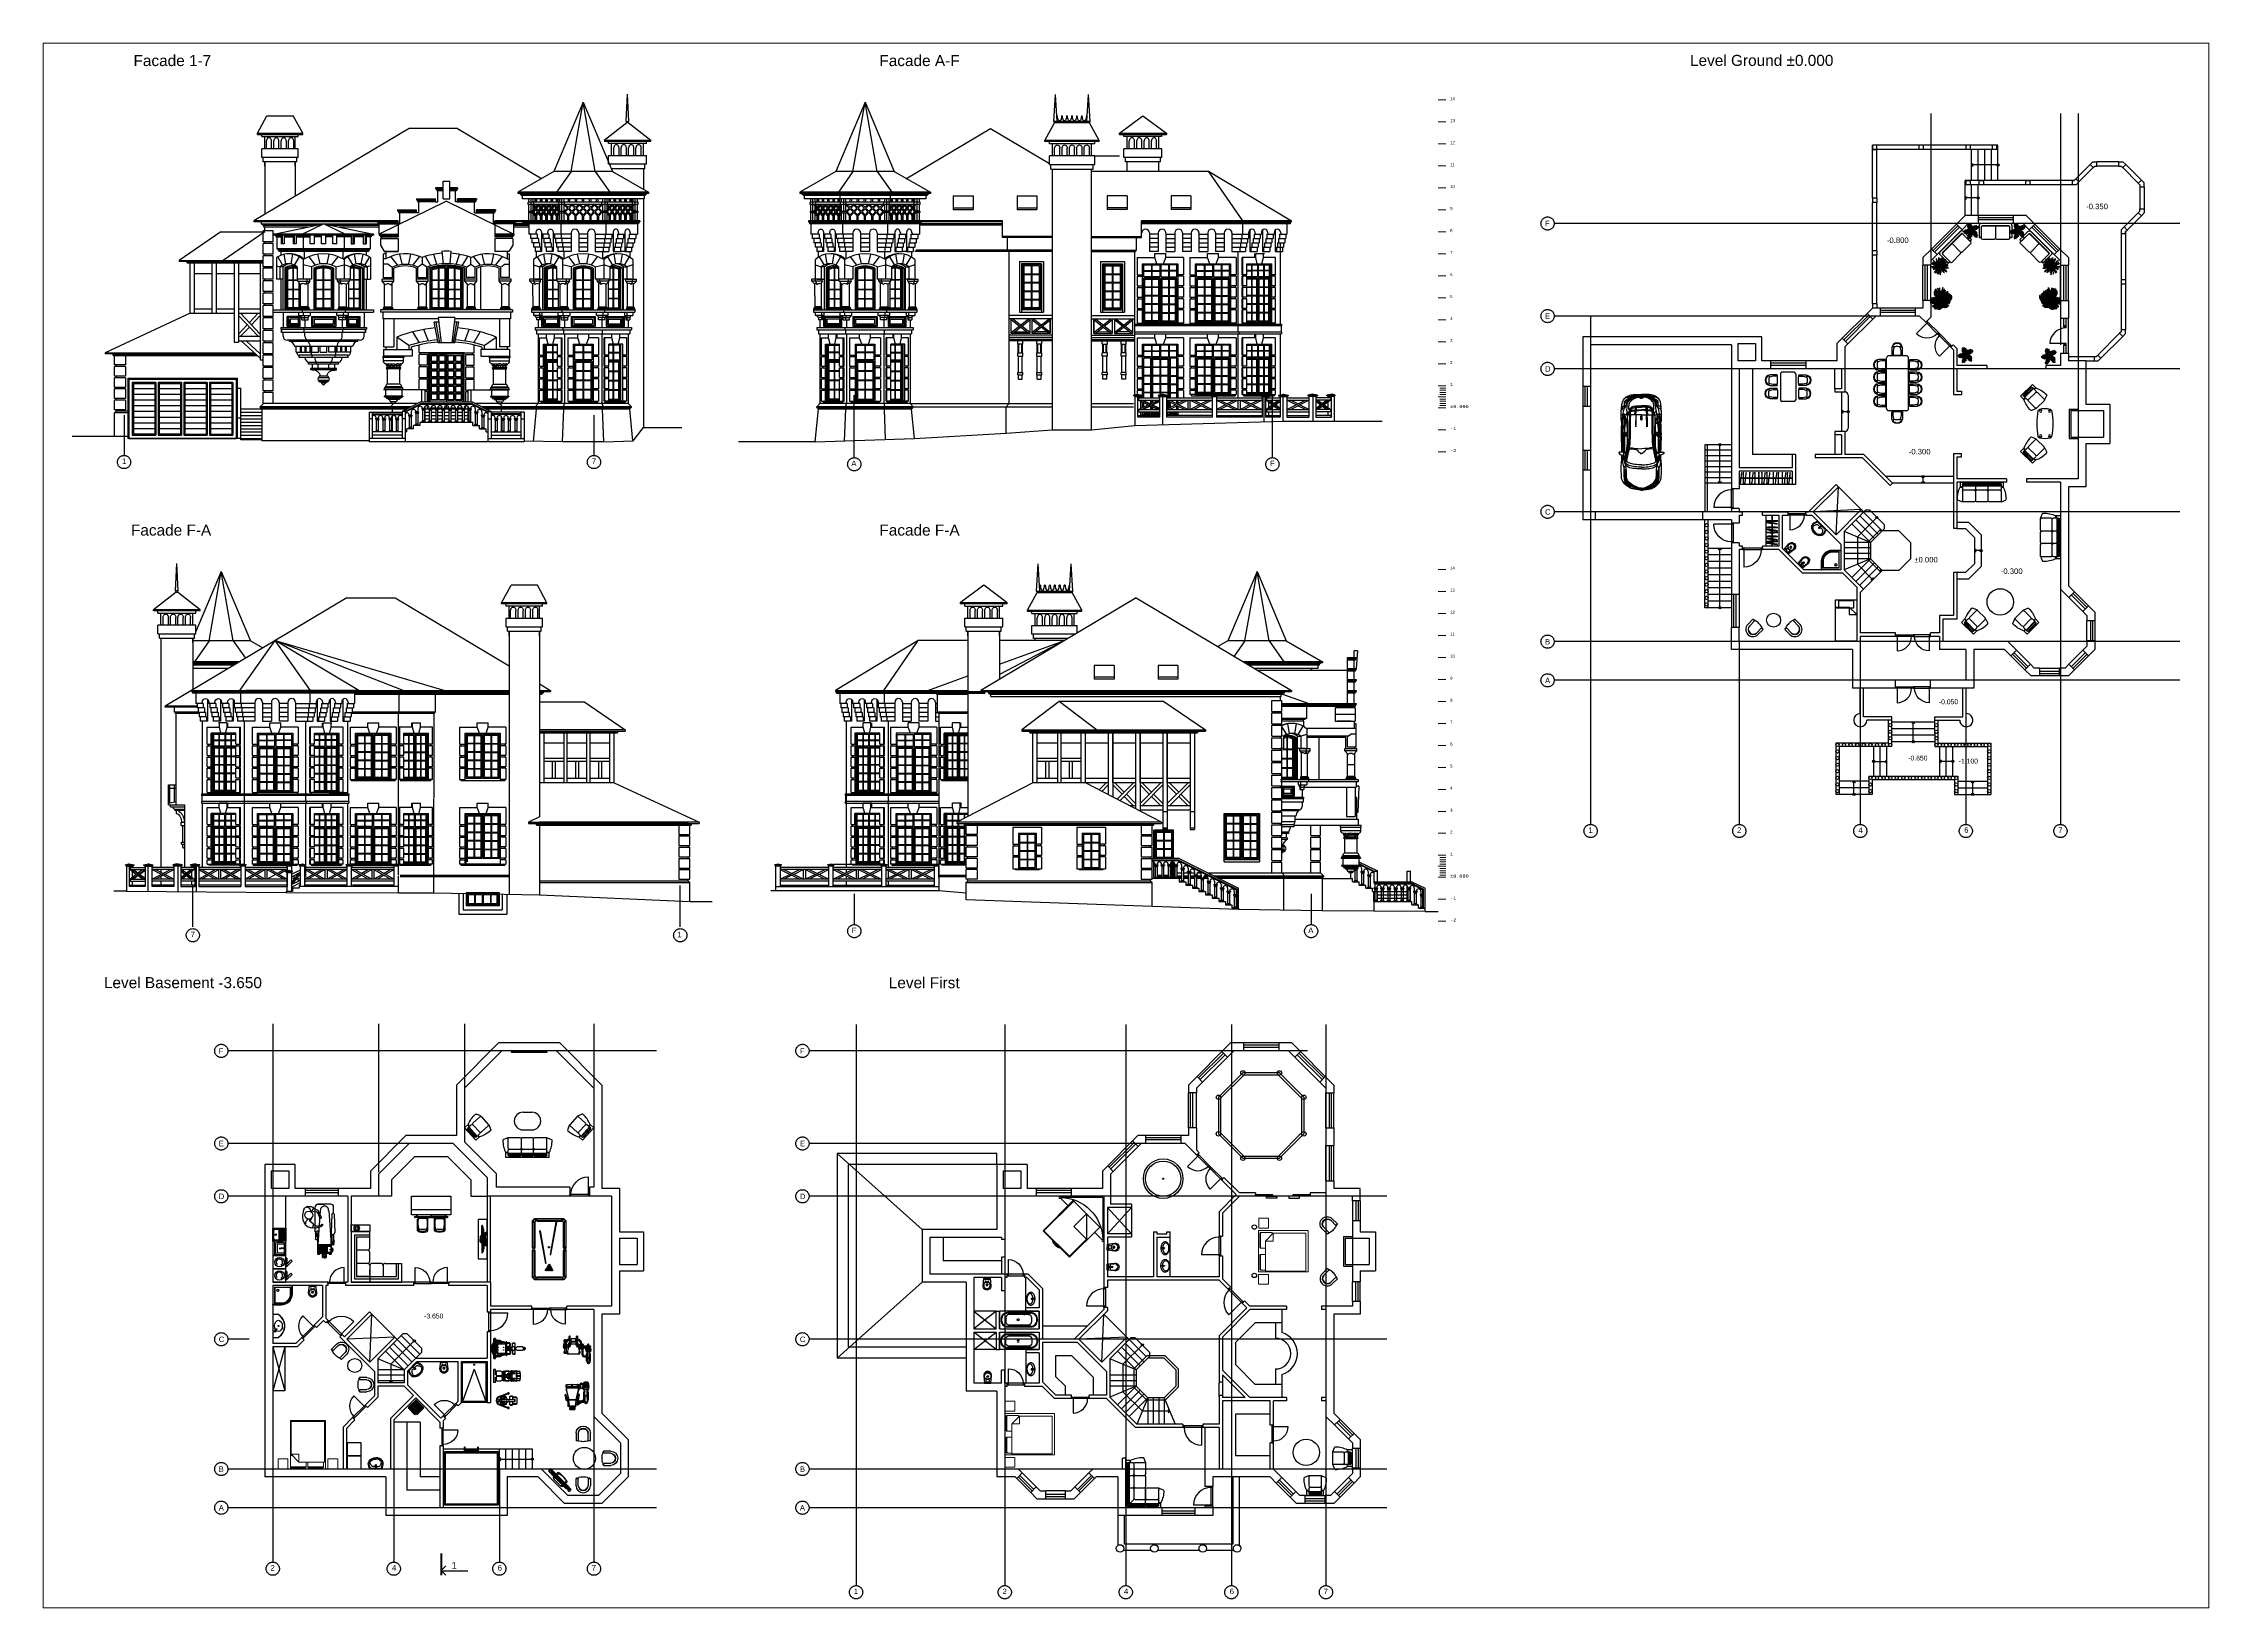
# Paper-space layout 'dwgmodels.com' of a CAD drawing. Header units: millimetres. Extents: x 0 to 257, y 5 to 190.
# The model-space entities are those that its viewports show. They can reach past a viewport. Long polylines and large blocks are cut down to what shows.
import ezdxf

# ---------------------------------------------------------------- set-up
doc = ezdxf.new("R2010")
doc.units = ezdxf.units.MM
doc.linetypes.add('ACAD_ISO02W100', pattern=[15, 12, -3])
doc.linetypes.add('CENTER2', pattern=[1.125, 0.75, -0.125, 0.125, -0.125])
for name, color, linetype in [('axis', 40, 'CENTER2'), ('door', 251, 'Continuous'), ('dwgmodels.com', 250, 'Continuous'), ('equipments', 36, 'Continuous'), ('furniture', 26, 'Continuous'), ('furniture _san', 36, 'Continuous'), ('glass', 4, 'Continuous'), ('Stair', 250, 'Continuous'), ('wall', 5, 'Continuous')]:
    doc.layers.add(name, color=color, linetype=linetype)
doc.layers.add('txt', color=7, linetype='Continuous', lineweight=13)
doc.styles.add('ATTR', font='romans.shx', dxfattribs={"width": 0.8, "height": 0.7})
doc.styles.get("Standard").update_dxf_attribs({"font": 'arial.ttf'})

# ---------------------------------------------------------------- blocks, each defined once
blk = doc.blocks.new('Door80')
blk.add_lwpolyline([(-800, 0), (-800, 70), (0, 70), (0, 0)], close=True)
for points in [[(-730, 70), (-730, 0)], [(-70, 0), (-70, 730)]]:
    blk.add_lwpolyline(points)
blk.add_arc((-70, 70), 660, 90, 180)
blk = doc.blocks.new('Door90')
for points in [[(0, 80), (-900, 80)], [(-900, 80), (-900, 0)], [(0, 0), (-900, 0)], [(-850, 80), (-850, 0)], [(-50, 80), (-50, -800)], [(0, 80), (0, 0)]]:
    blk.add_lwpolyline(points)
blk.add_arc((-50, 0), 800, 180, 270)
blk = doc.blocks.new('Bath1800')
at = {"color": 0}
blk.add_lwpolyline([(0, 0), (1800, 0), (1800, 800), (0, 800)], close=True, dxfattribs=at)
for points in [[(373, 68), (1430, 68, 0.414214), (1730, 368), (1730, 421, 0.414214), (1430, 721), (373, 721, 0.414214), (73, 421), (73, 368, 0.414214)], [(373, 78), (1430, 78, 0.414214), (1720, 368), (1720, 421, 0.414214), (1430, 711), (373, 711, 0.414214), (83, 421), (83, 368, 0.414214)], [(373, 98), (1430, 98, 0.414214), (1700, 368), (1700, 421, 0.414214), (1430, 691), (373, 691, 0.414214), (103, 421), (103, 368, 0.414214)], [(485, 162), (1366, 162, 0.414214), (1516, 312), (1516, 477, 0.414214), (1366, 627), (485, 627, 0.414214), (335, 477), (335, 312, 0.414214)]]:
    blk.add_lwpolyline(points, format="xyb", close=True, dxfattribs=at)
blk.add_circle((946, 392), 47, dxfattribs=at)
for centre, major_axis in [((451, 663), (-38.9, 0)), ((667, 663), (-38.9, 0)), ((1133, 137), (38.9, 0)), ((1349, 137), (38.9, 0))]:
    blk.add_ellipse(centre, major_axis=major_axis, ratio=0.466667, dxfattribs=at)
at = {"color": 0, "extrusion": (0, 0, -1)}
for centre, major_axis in [((451, 137), (-38.9, 0)), ((667, 137), (-38.9, 0)), ((1133, 663), (38.9, 0)), ((1349, 663), (38.9, 0))]:
    blk.add_ellipse(centre, major_axis=major_axis, ratio=0.466667, dxfattribs=at)
blk = doc.blocks.new('meeting82x94')
at = {"color": 0}
for p, q in [((-410, 0), (-410, -516)), ((-299, 60), (-297, 197)), ((300, 59), (301, 182)), ((410, -518), (410, 0)), ((-255, -567), (255, -568))]:
    blk.add_line(p, q, dxfattribs=at)
for centre, radius, start, end in [((0, -38), 412, 5.326, 174.674), ((803, -381), 1116, 159.78478, 187.17877), ((-279, 60), 20, 179.14392, 302.72122), ((-4, -60), 389, 38.33997, 138.79485), ((0, -85), 261, 143.83527, 159.82328), ((0, -85), 261, 20.17672, 36.16473), ((-803, -381), 1116, 352.82123, 20.21522), ((280, 59), 20, 236.80611, 359.80793), ((-360, -516), 50, 180, 0), ((-255, -517), 50, 174.39828, 269.8812), ((255, -518), 50, 269.8812, 5.56183), ((360, -518), 50, 178.28904, 1.71096)]:
    blk.add_arc(centre, radius, start, end, dxfattribs=at)
blk.add_ellipse((0, 0), major_axis=(-300, 0), ratio=0.3214815, start_param=3.5983282, end_param=5.8192567, dxfattribs=at)
blk = doc.blocks.new('divan uglovoy')
at = {"color": 0}
for p, q in [((1600, 0), (0, 0)), ((0, 0), (0, -2160)), ((1600, 0), (1600, -220)), ((50, -100), (50, -850)), ((50, -1410), (50, -950)), ((385, -385), (65, -65)), ((80, -130), (80, -2060)), ((850, -50), (100, -50)), ((100, -900), (315, -900)), ((896, -80), (130, -80)), ((140, -190), (140, -2060)), ((170, -220), (170, -2060)), ((900, -140), (190, -140)), ((900, -170), (220, -170)), ((370, -850), (370, -420)), ((370, -1410), (370, -950)), ((420, -370), (850, -370)), ((420, -370), (850, -370)), ((420, -900), (850, -900)), ((900, -100), (900, -320)), ((900, -100), (900, -320)), ((1500, -140), (900, -140)), ((1500, -170), (900, -170)), ((900, -850), (900, -420)), ((900, -420), (900, -850)), ((900, -1410), (900, -950)), ((1496, -80), (904, -80)), ((1450, -50), (950, -50)), ((950, -370), (1450, -370)), ((950, -900), (1450, -900)), ((1500, -100), (1500, -320)), ((1600, -200), (1500, -200)), ((1600, -220), (1500, -220)), ((1500, -420), (1500, -850)), ((1518, -892), (1706, -815)), ((50, -1510), (50, -2010)), ((100, -1460), (315, -1460)), ((370, -2010), (370, -1510)), ((420, -1460), (850, -1460)), ((900, -2010), (900, -1510)), ((0, -2160), (220, -2160)), ((100, -2060), (320, -2060)), ((200, -2060), (200, -2160)), ((220, -2060), (220, -2160)), ((420, -2060), (850, -2060)), ((892, -2078), (815, -2266))]:
    blk.add_line(p, q, dxfattribs=at)
for centre, radius, start, end in [((100, -100), 50, 90, 180), ((100, -850), 50, 180, 270), ((100, -950), 50, 90, 180), ((130, -130), 50, 90, 180), ((190, -190), 50, 90, 180), ((220, -220), 50, 90, 180), ((320, -850), 50, 270, 0), ((320, -950), 50, 0, 90), ((420, -420), 50, 90, 180), ((420, -850), 50, 180, 270), ((420, -950), 50, 90, 180), ((850, -100), 50, 0, 90), ((850, -320), 50, 270, 0), ((850, -420), 50, 0, 90), ((850, -850), 50, 270, 0), ((850, -950), 50, 0, 90), ((950, -100), 50, 90, 180), ((950, -320), 50, 180, 270), ((950, -420), 50, 90, 180), ((950, -850), 50, 180, 270), ((1450, -100), 50, 0, 90), ((1450, -320), 50, 270, 0), ((1450, -420), 50, 0, 90), ((1450, -850), 50, 270, 0), ((1470, -765), 136, 261.70169, 290.90172), ((461, -768), 1264, 359.64817, 25.69435), ((1675, -776), 50, 308.65981, 0), ((100, -1410), 50, 180, 270), ((100, -1510), 50, 90, 180), ((320, -1410), 50, 270, 0), ((320, -1510), 50, 0, 90), ((420, -1410), 50, 180, 270), ((420, -1510), 50, 90, 180), ((850, -1410), 50, 270, 0), ((850, -1510), 50, 0, 90), ((100, -2010), 50, 180, 270), ((768, -1021), 1264, 244.30565, 270.35183), ((320, -2010), 50, 270, 0), ((420, -2010), 50, 180, 270), ((776, -2235), 50, 270, 321.34019), ((850, -2010), 50, 270, 0), ((765, -2030), 136, 339.09828, 8.29831)]:
    blk.add_arc(centre, radius, start, end, dxfattribs=at)
blk = doc.blocks.new('clab-150x72')
at = {"color": 0}
for p, q in [((-50, 490), (-50, -30)), ((1350, 590), (50, 590)), ((50, 440), (50, -80)), ((1300, 490), (100, 490)), ((1300, 470), (100, 470)), ((700, 470), (700, -80)), ((1350, -30), (1350, 440)), ((1350, -80), (1350, 420)), ((1450, -30), (1450, 490)), ((-50, -30), (50, -30)), ((100, -130), (650, -130)), ((750, -130), (1300, -130)), ((1350, -30), (1450, -30))]:
    blk.add_line(p, q, dxfattribs=at)
for centre, radius, start, end in [((50, 490), 100, 90, 180), ((100, 440), 50, 90, 180), ((100, 420), 50, 90, 180), ((1300, 440), 50, 0, 90), ((1300, 420), 50, 0, 90), ((1350, 490), 100, 0, 90), ((0, 0), 50, 216.8699, 323.1301), ((100, -80), 50, 180, 270), ((650, -80), 50, 270, 0), ((750, -80), 50, 180, 270), ((1300, -80), 50, 270, 0), ((1400, 0), 50, 216.8699, 323.1301)]:
    blk.add_arc(centre, radius, start, end, dxfattribs=at)
blk = doc.blocks.new('mimmy221x90')
at = {"color": 0}
for p, q in [((-150, 420), (-150, 200)), ((1810, 420), (-150, 420)), ((-50, 220), (-150, 220)), ((-50, 200), (-150, 200)), ((1706, 340), (-50, 340)), ((-50, 320), (-50, 100)), ((1710, 280), (-50, 280)), ((1710, 250), (-50, 250)), ((-50, 0), (-50, -430)), ((500, 370), (0, 370)), ((0, 50), (500, 50)), ((550, 320), (550, 105)), ((550, 0), (550, -430)), ((600, 370), (1060, 370)), ((600, 50), (1060, 50)), ((1110, 320), (1110, 105)), ((1110, 0), (1110, -430)), ((1660, 370), (1160, 370)), ((1160, 50), (1660, 50)), ((1710, 320), (1710, 100)), ((1810, 220), (1710, 220)), ((1810, 200), (1710, 200)), ((1710, 0), (1710, -430)), ((1810, 420), (1810, 200)), ((-68, -472), (-256, -395)), ((0, -480), (500, -480)), ((600, -480), (1060, -480)), ((1160, -480), (1660, -480)), ((1728, -472), (1916, -395))]:
    blk.add_line(p, q, dxfattribs=at)
for centre, radius, start, end in [((989, -348), 1264, 154.30565, 180.35183), ((0, 320), 50, 90, 180), ((0, 100), 50, 180, 270), ((0, 0), 50, 90, 180), ((500, 320), 50, 0, 90), ((500, 100), 50, 270, 0), ((500, 0), 50, 0, 90), ((600, 320), 50, 90, 180), ((600, 100), 50, 180, 270), ((600, 0), 50, 90, 180), ((1060, 320), 50, 0, 90), ((1060, 100), 50, 270, 0), ((1060, 0), 50, 0, 90), ((1160, 320), 50, 90, 180), ((1160, 100), 50, 180, 270), ((1160, 0), 50, 90, 180), ((1660, 320), 50, 0, 90), ((1660, 100), 50, 270, 0), ((1660, 0), 50, 0, 90), ((671, -348), 1264, 359.64817, 25.69435), ((-225, -356), 50, 180, 231.34019), ((-20, -345), 136, 249.09828, 278.29831), ((0, -430), 50, 180, 270), ((500, -430), 50, 270, 0), ((600, -430), 50, 180, 270), ((1060, -430), 50, 270, 0), ((1160, -430), 50, 180, 270), ((1660, -430), 50, 270, 0), ((1680, -345), 136, 261.70169, 290.90172), ((1885, -356), 50, 308.65981, 0)]:
    blk.add_arc(centre, radius, start, end, dxfattribs=at)
blk = doc.blocks.new('mimmy101x90')
at = {"color": 0}
for p, q in [((75, 776), (75, 556)), ((835, 776), (75, 776)), ((175, 576), (75, 576)), ((175, 556), (75, 556)), ((175, 676), (175, 456)), ((735, 636), (175, 636)), ((735, 606), (175, 606)), ((175, 356), (175, -74)), ((731, 696), (179, 696)), ((685, 726), (225, 726)), ((225, 406), (685, 406)), ((735, 676), (735, 456)), ((835, 576), (735, 576)), ((835, 556), (735, 556)), ((735, 356), (735, -74)), ((835, 776), (835, 556)), ((157, -116), (-31, -39)), ((225, -124), (685, -124)), ((753, -116), (941, -39))]:
    blk.add_line(p, q, dxfattribs=at)
for centre, radius, start, end in [((1214, 8), 1264, 154.30565, 180.35183), ((0, 0), 50, 180, 231.34019), ((225, 676), 50, 90, 180), ((225, 456), 50, 180, 270), ((225, 356), 50, 90, 180), ((685, 676), 50, 0, 90), ((685, 456), 50, 270, 0), ((685, 356), 50, 0, 90), ((-304, 8), 1264, 359.64817, 25.69435), ((910, 0), 50, 308.65981, 0), ((205, 11), 136, 249.09828, 278.29831), ((225, -74), 50, 180, 270), ((685, -74), 50, 270, 0), ((705, 11), 136, 261.70169, 290.90172)]:
    blk.add_arc(centre, radius, start, end, dxfattribs=at)
blk = doc.blocks.new('t-sister140x75')
at = {"color": 0}
for centre in [(0, 0), (1130, 0), (0, -400), (1130, -400)]:
    blk.add_circle(centre, 50, dxfattribs=at)
for centre, radius, start, end in [((872, -205), 1002, 166.19935, 193.80065), ((-6, 2), 100, 103.64682, 161.49955), ((560, -3315), 3465, 80.19778, 99.80222), ((1126, 2), 100, 18.50045, 76.35318), ((248, -205), 1002, 346.19935, 13.80065), ((-6, -412), 100, 198.50045, 256.35318), ((560, 2905), 3465, 260.19778, 279.80222), ((1126, -412), 100, 283.64682, 341.49955)]:
    blk.add_arc(centre, radius, start, end, dxfattribs=at)
blk = doc.blocks.new('BedDuble02')
for p, q in [((145, 1348, 149), (1520, 2722, 149)), ((167, 1326, 149), (1520, 2680, 149)), ((1520, 2722, 149), (2722, 1520, 149)), ((1520, 2680, 149), (2680, 1520, 149)), ((1416, 77, 149), (77, 1416, 149)), ((2722, 1520, 149), (1348, 145, 149)), ((2680, 1520, 149), (1906, 747, 149))]:
    blk.add_line(p, q)
for points in [[(0, 0), (0, 1918)], [(30, 1930), (379, 1581)], [(0, 0), (1918, 0)], [(1581, 379), (1930, 30)]]:
    blk.add_lwpolyline(points)
at = {"elevation": 149}
for points in [[(747, 747), (1326, 1326)], [(1906, 747), (1326, 1326)], [(747, 747), (1906, 747)]]:
    blk.add_lwpolyline(points, dxfattribs=at)
for centre in [(0, 1960), (1960, 0)]:
    blk.add_circle(centre, 41.9)
for centre, radius, start, end in [((1897, 1866, 226), 415, 9.70975, 80.2903), ((1897, 1866, 226), 385, 16.6229, 73.37715), ((1960, 1960), 1960, 181.21953, 268.78054)]:
    blk.add_arc(centre, radius, start, end)
blk = doc.blocks.new('BEDTWIN')
at = {"linetype": 'Continuous'}
for p, q in [((0, -75.000002), (0, 0)), ((0, 0), (39.00005, 0)), ((39.00005, 0), (39.00005, -75.002733)), ((0, -12.96), (25.15995, -12.96)), ((25.15995, -15.12), (0, -15.12)), ((6.12005, -12.96), (6.12005, -0.99222)), ((6.12345, -1), (33.00005, -1)), ((25.15995, -12.96), (25.15995, -26.64)), ((38.84005, -26.64), (25.15995, -12.96)), ((25.15995, -26.64), (38.84005, -26.64)), ((33.00005, -15), (27.21735, -15)), ((33.00005, -1), (33.00005, -15)), ((38.99535, -75.000002), (0, -75.000002))]:
    blk.add_line(p, q, dxfattribs=at)
at = {"style": 'ATTR', "width": 0.8, "flags": 9}
blk.add_attdef('ESTCODE', (0, 0), '', height=0.7, dxfattribs=at)
blk = doc.blocks.new('Bedsingle')
at = {"xscale": 25.00000000000181, "yscale": 25.00000000000181, "zscale": 25.00000000000181, "rotation": 180.0072423897633}
blk.add_blockref('BEDTWIN', (975, 0), dxfattribs=at)
blk = doc.blocks.new('clab-65x60')
at = {"color": 0}
for p, q in [((-325, -304), (-325, 27)), ((-225, -324), (-225, 27)), ((225, 27), (225, -324)), ((325, 27), (325, -304)), ((-225, -304), (-325, -304)), ((325, -304), (225, -304))]:
    blk.add_line(p, q, dxfattribs=at)
for centre, radius, start, end in [((0, 21), 325, 1.00504, 178.99496), ((0, 21), 225, 1.45181, 178.54819), ((0, 0), 227, 6.80535, 173.19465), ((-275, -274), 50, 216.8699, 323.1301), ((275, -274), 50, 216.8699, 323.1301)]:
    blk.add_arc(centre, radius, start, end, dxfattribs=at)
blk.add_ellipse((0, -324), major_axis=(-225, 0), ratio=0.177778, start_param=0, end_param=3.141593, dxfattribs=at)
blk = doc.blocks.new('TvFujitsu')
at = {"color": 0, "linetype": 'Continuous'}
for points, elevation in [([(-662, -40), (-661, -7), (-648, 60), (-525, 60), (-512, -7), (-512, -40)], -294), ([(-489, -6), (-489, 11), (-460, 74), (482, 74), (510, 11), (510, -6)], -288), ([(535, -40), (536, -7), (549, 60), (672, 60), (685, -7), (685, -40)], -294), ([(-663, -80), (-511, -80), (-511, -43), (-663, -43)], -234), ([(-504, -41), (525, -41), (525, -6), (-504, -6)], -294), ([(-504, -78), (525, -78), (525, -43), (-504, -43)], -294), ([(534, -80), (686, -80), (686, -43), (534, -43)], -234)]:
    blk.add_lwpolyline(points, close=True, dxfattribs=dict(at, elevation=elevation))
for points, elevation in [([(-489, 11), (510, 11)], -286), ([(-288, 74), (-288, 119), (-228, 154), (251, 154), (311, 119), (311, 74)], -334), ([(-288, 119), (-228, 87)], -334), ([(-228, 74), (-228, 154)], -332), ([(251, 74), (251, 154)], -332), ([(311, 119), (251, 87)], -334), ([(-661, -7), (-512, -7)], -294), ([(-228, -196), (-228, -77)], -332), ([(-228, -196), (-228, -78)], -332), ([(252, -194), (252, -77)], -332), ([(252, -194), (252, -78)], -332), ([(536, -7), (685, -7)], -294)]:
    blk.add_lwpolyline(points, dxfattribs=dict(at, elevation=elevation))
at = {"color": 0, "linetype": 'Continuous', "elevation": -334}
for points in [[(311, -78), (311, -162), (307, -199), (265, -208, -0.103938), (-240, -210), (-284, -201), (-288, -164), (-288, -78)], [(-288, -164), (-228, -196), (-193, -203, 0.100248), (218, -202), (252, -194), (311, -162)]]:
    blk.add_lwpolyline(points, format="xyb", dxfattribs=at)
blk = doc.blocks.new('SSS')
for p, q in [((-1, 2), (0, 9)), ((10, -2), (0, 0)), ((12, 9), (2, 11)), ((8, 4), (13, 3)), ((10, 1), (11, 6)), ((16, 17), (12, 9)), ((23, 19), (21, 19)), ((10, -2), (10, -11)), ((14, -15), (16, -16))]:
    blk.add_line(p, q)
blk.add_lwpolyline([(22, 11), (20, 11, 0.4142136), (18, 10), (15, -5, 0.4142136), (16, -7), (18, -8)], format="xyb")
for points in [[(21, 4), (25, 3), (25, 3), (29, 25), (28, 25), (25, 26), (24, 25), (21, 4)], [(15, -24), (19, -25), (19, -24), (24, -3), (23, -3), (20, -2), (19, -2), (15, -23)]]:
    blk.add_lwpolyline(points, close=True)
blk.add_circle((11, 3), 3.6)
for centre, radius, start, end in [((0, 2), 1.8, 168.39847, 258.39847), ((2, 9), 1.8, 78.39847, 168.39847), ((11, 3), 5.4, 78.39847, 258.39847), ((20, 15), 4.5, 78.39847, 155.15795), ((14, -11), 4.5, 181.63899, 258.39847)]:
    blk.add_arc(centre, radius, start, end)
blk = doc.blocks.new('Kolo STANDARD PLUS 80')
at = {"color": 0, "lineweight": 0}
for p, q in [((0, 790), (1, 790)), ((1, 790), (5, 787)), ((5, 787), (10, 787)), ((34, 785), (6, 785)), ((6, 785), (6, 784)), ((6, 784), (10, 784)), ((10, 772), (6, 772)), ((6, 772), (6, 770)), ((6, 770), (7, 770)), ((7, 770), (34, 770)), ((7, 770), (7, 770)), ((10, 787), (10, 785)), ((10, 785), (12, 785)), ((10, 784), (10, 772)), ((12, 787), (25, 790)), ((12, 786), (12, 787)), ((12, 785), (12, 786)), ((20, 785), (12, 785)), ((12, 785), (12, 785)), ((12, 772), (12, 783)), ((12, 783), (34, 783)), ((34, 772), (12, 772)), ((12, 770), (20, 770)), ((25, 790), (38, 788)), ((30, 779), (30, 781)), ((31, 783), (37, 783)), ((39, 782), (31, 782)), ((31, 779), (31, 781)), ((35, 778), (31, 778)), ((34, 777), (31, 777)), ((34, 783), (34, 785)), ((34, 770), (34, 772)), ((35, 778), (35, 778)), ((37, 776), (35, 776)), ((36, 777), (37, 777)), ((38, 788), (39, 788)), ((38, 787), (38, 784)), ((38, 778), (38, 777)), ((38, 778), (39, 778)), ((38, 768), (38, 775)), ((39, 788), (39, 787)), ((39, 787), (39, 768)), ((39, 787), (307, 787)), ((39, 783), (307, 783)), ((39, 776), (307, 776)), ((39, 769), (307, 769)), ((39, 768), (39, 768)), ((70, 90), (70, 710)), ((350, 730), (90, 730)), ((90, 90), (90, 710)), ((350, 710), (90, 710)), ((710, 90), (90, 90)), ((710, 70), (90, 70)), ((315, 776), (315, 783)), ((315, 766), (315, 773)), ((315, 773), (315, 773)), ((315, 773), (315, 773)), ((316, 759), (315, 766)), ((315, 765), (316, 765)), ((316, 769), (317, 755)), ((317, 751), (316, 759)), ((317, 773), (317, 770)), ((317, 770), (322, 770)), ((317, 755), (325, 755)), ((327, 752), (317, 749)), ((325, 754), (318, 754)), ((318, 754), (318, 751)), ((318, 751), (327, 753)), ((318, 750), (318, 751)), ((319, 784), (319, 783)), ((320, 782), (320, 784)), ((325, 755), (325, 754)), ((327, 775), (327, 783)), ((327, 753), (327, 752)), ((601, 640), (602, 641)), ((604, 637), (601, 640)), ((607, 641), (604, 644)), ((604, 644), (604, 643)), ((606, 637), (604, 637)), ((605, 635), (612, 642)), ((611, 626), (605, 632)), ((606, 634), (613, 642)), ((612, 627), (606, 633)), ((608, 640), (607, 641)), ((614, 623), (609, 617)), ((609, 616), (610, 614)), ((612, 626), (612, 625)), ((612, 625), (612, 625)), ((612, 625), (614, 623)), ((614, 614), (612, 615)), ((613, 615), (612, 614)), ((620, 635), (613, 627)), ((616, 618), (613, 616)), ((614, 614), (613, 616)), ((614, 642), (620, 636)), ((621, 634), (614, 626)), ((614, 624), (617, 622)), ((614, 614), (615, 612)), ((614, 614), (616, 613)), ((615, 613), (614, 612)), ((616, 609), (614, 610)), ((615, 642), (621, 637)), ((616, 620), (618, 618)), ((616, 618), (617, 617)), ((618, 616), (616, 613)), ((618, 616), (617, 617)), ((623, 614), (617, 609)), ((620, 616), (618, 618)), ((624, 614), (622, 617)), ((625, 612), (623, 614)), ((626, 612), (625, 612)), ((625, 612), (625, 612)), ((634, 621), (626, 614)), ((626, 611), (632, 605)), ((635, 620), (627, 613)), ((627, 612), (633, 606)), ((634, 606), (642, 613)), ((635, 605), (642, 612)), ((642, 614), (636, 620)), ((642, 615), (637, 621)), ((637, 606), (637, 604)), ((637, 604), (640, 601)), ((640, 608), (641, 607)), ((640, 601), (641, 602)), ((641, 607), (644, 604)), ((644, 604), (643, 604)), ((710, 350), (710, 90)), ((730, 350), (730, 90)), ((752, 327), (749, 317)), ((750, 318), (751, 318)), ((751, 318), (753, 327)), ((754, 318), (751, 318)), ((751, 317), (759, 316)), ((753, 327), (752, 327)), ((755, 325), (754, 325)), ((754, 325), (754, 318)), ((755, 317), (755, 325)), ((769, 316), (755, 317)), ((759, 316), (766, 315)), ((765, 315), (765, 316)), ((766, 315), (773, 315)), ((770, 4), (766, 0)), ((787, 39), (768, 39)), ((768, 38), (775, 38)), ((768, 10), (770, 10)), ((769, 39), (769, 307)), ((770, 317), (770, 322)), ((773, 317), (770, 317)), ((770, 7), (770, 34)), ((770, 34), (772, 34)), ((770, 12), (770, 20)), ((770, 6), (770, 7)), ((772, 6), (770, 6)), ((772, 4), (770, 4)), ((772, 34), (772, 12)), ((772, 12), (783, 12)), ((784, 10), (772, 10)), ((772, 10), (772, 6)), ((772, 10), (773, 10)), ((776, 0), (772, 4)), ((773, 315), (773, 315)), ((773, 315), (773, 315)), ((773, 10), (773, 5)), ((782, 10), (773, 10)), ((773, 5), (777, 1)), ((775, 327), (783, 327)), ((776, 315), (783, 315)), ((776, 39), (776, 307)), ((776, 37), (776, 35)), ((777, 1), (776, 0)), ((778, 38), (777, 38)), ((777, 36), (777, 37)), ((777, 34), (777, 31)), ((778, 38), (778, 39)), ((778, 35), (778, 35)), ((778, 35), (778, 31)), ((778, 1), (782, 5)), ((780, 0), (778, 1)), ((779, 31), (781, 31)), ((779, 30), (781, 30)), ((783, 4), (780, 0)), ((782, 320), (784, 320)), ((782, 39), (782, 31)), ((782, 10), (784, 10)), ((782, 5), (782, 10)), ((784, 319), (783, 319)), ((783, 39), (783, 307)), ((783, 31), (783, 37)), ((783, 12), (783, 34)), ((783, 34), (785, 34)), ((783, 10), (783, 6)), ((784, 10), (783, 10)), ((783, 6), (785, 6)), ((785, 4), (783, 4)), ((787, 38), (784, 38)), ((784, 6), (784, 10)), ((784, 6), (784, 10)), ((785, 6), (784, 6)), ((785, 6), (784, 6)), ((785, 34), (785, 6)), ((785, 20), (785, 12)), ((785, 20), (785, 6)), ((785, 20), (785, 20)), ((785, 12), (785, 20)), ((786, 12), (785, 12)), ((785, 10), (787, 10)), ((785, 6), (785, 10)), ((789, 0), (785, 4)), ((787, 12), (786, 12)), ((787, 307), (787, 39)), ((787, 39), (788, 39)), ((790, 25), (787, 12)), ((787, 10), (787, 5)), ((787, 5), (790, 1)), ((788, 39), (788, 38)), ((788, 38), (790, 25)), ((790, 1), (789, 0))]:
    blk.add_line(p, q, dxfattribs=at)
at = {"color": 0}
for p, q in [((1, 790), (0, 789)), ((0, 789), (4, 785)), ((4, 783), (0, 780)), ((0, 780), (0, 779)), ((0, 779), (1, 778)), ((0, 779), (0, 779)), ((1, 777), (0, 776)), ((0, 776), (4, 772)), ((4, 770), (0, 766)), ((0, 766), (1, 765)), ((0, 766), (0, 766)), ((0, 766), (0, 766)), ((5, 787), (1, 790)), ((1, 778), (5, 782)), ((5, 773), (1, 777)), ((1, 765), (5, 768)), ((4, 785), (4, 783)), ((4, 772), (4, 770)), ((10, 787), (5, 787)), ((5, 782), (10, 782)), ((10, 773), (5, 773)), ((5, 768), (10, 768)), ((6, 783), (6, 785)), ((6, 785), (10, 785)), ((10, 783), (6, 783)), ((6, 770), (6, 772)), ((6, 772), (10, 772)), ((10, 770), (6, 770)), ((10, 785), (10, 787)), ((10, 782), (10, 783)), ((10, 772), (10, 773)), ((10, 768), (10, 770)), ((19, 787), (17, 787)), ((19, 769), (17, 769)), ((20, 785), (20, 786)), ((20, 785), (20, 785)), ((20, 770), (20, 770)), ((39, 787), (307, 787)), ((310, 783), (307, 783)), ((307, 783), (307, 776)), ((310, 782), (307, 782)), ((307, 778), (307, 778)), ((307, 774), (315, 774)), ((308, 777), (308, 776)), ((308, 775), (310, 775)), ((313, 783), (310, 782)), ((310, 776), (310, 778)), ((310, 778), (311, 778)), ((311, 778), (311, 776)), ((311, 775), (313, 775)), ((313, 776), (313, 783)), ((315, 773), (315, 769)), ((316, 769), (322, 769)), ((328, 775), (328, 783)), ((600, 640), (604, 645)), ((605, 635), (600, 640)), ((604, 645), (610, 640)), ((610, 640), (605, 635)), ((610, 617), (615, 622)), ((612, 615), (610, 617)), ((617, 620), (612, 615)), ((615, 622), (617, 620)), ((620, 617), (615, 612)), ((615, 612), (617, 610)), ((617, 610), (622, 615)), ((622, 615), (620, 617)), ((640, 610), (635, 605)), ((635, 605), (640, 600)), ((645, 604), (640, 610)), ((640, 600), (645, 604)), ((765, 1), (768, 5)), ((766, 0), (765, 1)), ((770, 4), (766, 0)), ((766, 0), (766, 0)), ((766, 0), (766, 0)), ((768, 5), (768, 10)), ((768, 10), (770, 10)), ((769, 316), (769, 322)), ((773, 315), (769, 315)), ((769, 19), (769, 17)), ((770, 20), (770, 20)), ((770, 10), (770, 6)), ((770, 6), (772, 6)), ((772, 4), (770, 4)), ((772, 6), (772, 10)), ((772, 10), (773, 10)), ((776, 0), (772, 4)), ((773, 10), (773, 5)), ((773, 5), (777, 1)), ((774, 307), (774, 315)), ((775, 328), (783, 328)), ((775, 311), (775, 313)), ((775, 308), (775, 310)), ((776, 313), (783, 313)), ((778, 311), (776, 311)), ((776, 310), (778, 310)), ((777, 308), (776, 308)), ((783, 307), (776, 307)), ((777, 1), (776, 0)), ((778, 310), (778, 311)), ((778, 307), (778, 307)), ((778, 1), (782, 5)), ((779, 0), (778, 1)), ((780, 0), (779, 0)), ((779, 0), (779, 0)), ((783, 4), (780, 0)), ((783, 313), (782, 310)), ((782, 310), (782, 307)), ((782, 5), (782, 10)), ((782, 10), (783, 10)), ((783, 310), (783, 307)), ((783, 10), (783, 6)), ((783, 6), (785, 6)), ((785, 4), (783, 4)), ((785, 20), (786, 20)), ((785, 6), (785, 10)), ((785, 10), (787, 10)), ((789, 0), (785, 4)), ((787, 39), (787, 307)), ((787, 19), (787, 17)), ((787, 10), (787, 5)), ((787, 5), (790, 1)), ((790, 1), (789, 0))]:
    blk.add_line(p, q, dxfattribs=at)
at = {"color": 0, "lineweight": 0}
blk.add_lwpolyline([(0, 0), (0, 800), (350, 800, -0.414214), (800, 350), (800, 0), (0, 0)], format="xyb", dxfattribs=at)
for centre, radius, start, end in [((90, 710), 20, 90, 180.00652), ((90, 90), 20, 179.99348, 270), ((350, 350), 380, 0, 90), ((350, 350), 360, 0, 90), ((710, 90), 20, 270, 0.00652)]:
    blk.add_arc(centre, radius, start, end, dxfattribs=at)
for centre, major_axis, start_param, end_param in [((27, 759), (-22.3, 22.3), -1.154774, -0.302152), ((13, 786), (0.945, 0.945), 1.533218, 2.730298), ((13, 769), (0.945, 0.945), 1.93168, 3.179171), ((27, 796), (-22.3, 22.3), 1.872948, 2.725571), ((27, 761), (-19.8, 19.8), -1.185675, -0.435284), ((27, 794), (19.8, 19.8), 3.576877, 4.327268), ((31, 781), (-1.12, 1.12), -0.785398, 0.785398), ((31, 779), (1.12, 1.12), 2.356194, 3.926991), ((31, 781), (-0.372, 0.372), -0.785398, 0.785398), ((31, 779), (0.372, 0.372), 2.356194, 3.926991), ((35, 777), (1.25, 1.25), 2.44543, 3.688035), ((36, 778), (0.558, 0.558), 2.356194, 3.926991), ((37, 784), (-0.558, 0.558), 2.356194, 3.926991), ((37, 777), (-0.372, 0.372), 2.356194, 3.926991), ((37, 775), (0.5, 0.5), 5.100511, 7.071069), ((38, 787), (-0.803, 0.803), 3.843893, 5.139016), ((38, 768), (0.803, 0.803), 4.285761, 5.580885), ((200, 200), (38.2, 38.2), 0.785398, 7.068583), ((200, 200), (25.5, 25.5), 0.785398, 7.068583), ((307, 307), (340, 340), 5.497787, 7.068583), ((307, 307), (-327, 327), 4.712389, 5.497787), ((316, 752), (1.99, 1.99), 1.914742, 4.005065), ((314, 753), (0.334, 0.334), 4.975055, 8.169267), ((322, 753), (22.2, 22.2), 0.88446, 1.001686), ((315, 783), (-0.434, 0.434), -0.56911, 0.785398), ((315, 776), (0.434, 0.434), 2.356194, 3.600658), ((314, 773), (1.69, 1.69), 5.497787, 6.742251), ((317, 752), (-1.43, 1.43), 0.579996, 2.203041), ((316, 751), (0.316, 0.316), 3.825718, 5.803845), ((319, 780), (1.83, 1.83), 1.087097, 3.111625), ((319, 780), (-0.923, 0.923), 3.600616, 7.937006), ((318, 779), (-0.447, 0.447), 1.618242, 4.754679), ((319, 780), (0.828, 0.828), 3.220022, 4.593607), ((322, 753), (-22.2, 22.2), -0.944882, -0.7213), ((319, 780), (1.83, 1.83), 6.054132, 6.907509), ((321, 779), (0.876, 0.876), 1.49966, 2.854642), ((321, 779), (0.341, 0.341), 2.854642, 5.904896), ((321, 779), (-0.219, 0.219), -1.522805, 1.192507), ((323, 780), (-0.627, 0.627), 0.331786, 1.522805), ((322, 781), (0.298, 0.298), 4.877233, 7.095519), ((322, 779), (0.235, 0.235), 3.189584, 6.235194), ((322, 775), (3.85, 3.85), 3.926991, 5.497787), ((327, 783), (0.441, 0.441), 5.497787, 6.9091), ((307, 307), (330, 330), 0, 0.742027), ((591, 636), (-0.61, 0.61), -1.004108, 4.041936), ((600, 628), (8.56, 8.56), 0.763636, 1.518914), ((600, 628), (7.85, 7.85), 0.658247, 1.518914), ((607, 634), (-1.47, 1.47), 0.025583, 1.596379), ((607, 634), (-0.367, 0.367), 0.025583, 1.596379), ((609, 616), (0.556, 0.556), 1.587947, 3.221055), ((611, 615), (1.1, 1.1), 3.167176, 4.737972), ((613, 628), (1.47, 1.47), 3.167176, 4.737972), ((614, 641), (1.47, 1.47), 0.025583, 1.596379), ((613, 628), (-0.367, 0.367), 1.596379, 3.167176), ((614, 641), (0.367, 0.367), 0.025583, 1.596379), ((614, 625), (0.761, 0.761), 1.596971, 3.191333), ((615, 611), (-1.1, 1.1), -0.025583, 1.545213), ((616, 609), (-0.556, 0.556), 1.491334, 3.124442), ((616, 621), (-1.16, 1.16), 2.902385, 4.498277), ((621, 616), (1.16, 1.16), 0.214112, 1.810004), ((620, 635), (0.367, 0.367), 4.737972, 6.308768), ((620, 635), (1.47, 1.47), 4.737972, 6.308768), ((625, 614), (0.761, 0.761), 3.091852, 4.686214), ((628, 613), (-1.47, 1.47), -0.025583, 1.545213), ((628, 613), (0.367, 0.367), 1.545213, 3.11601), ((634, 607), (1.47, 1.47), 3.11601, 4.686806), ((307, 307), (-327, 327), 3.926991, 4.712389), ((634, 607), (-0.367, 0.367), 1.545213, 3.11601), ((635, 620), (1.47, 1.47), 6.257602, 7.828399), ((635, 620), (-0.367, 0.367), 4.686806, 6.257602), ((636, 591), (0.61, 0.61), 0.670453, 5.716497), ((628, 600), (7.85, 7.85), 4.764272, 5.624939), ((307, 307), (-330, 330), 3.970362, 4.712389), ((628, 600), (8.56, 8.56), 4.764272, 5.519549), ((641, 614), (1.47, 1.47), 4.686806, 6.257602), ((641, 614), (0.367, 0.367), 4.686806, 6.257602), ((752, 316), (1.99, 1.99), 2.27812, 4.368444), ((751, 316), (0.316, 0.316), 0.47934, 2.457467), ((752, 317), (-1.43, 1.43), 0.938551, 2.561596), ((753, 314), (-0.334, 0.334), 2.826308, 6.02052), ((796, 27), (22.3, 22.3), 1.986818, 2.839441), ((794, 27), (19.8, 19.8), 1.955917, 2.706309), ((768, 38), (-0.803, 0.803), -0.868496, 0.426627), ((769, 13), (-0.945, 0.945), 1.533218, 2.780709), ((775, 322), (3.85, 3.85), 0.785398, 2.356194), ((773, 314), (-1.69, 1.69), 4.253323, 5.497787), ((776, 315), (-0.434, 0.434), 1.111731, 2.356194), ((775, 37), (0.5, 0.5), 5.495302, 7.46586), ((777, 35), (1.25, 1.25), 2.59515, 3.837755), ((777, 37), (0.372, 0.372), 0.785398, 2.356194), ((778, 36), (-0.558, 0.558), 0.785398, 2.356194), ((779, 31), (-1.12, 1.12), 0.785398, 2.356194), ((779, 321), (0.341, 0.341), 0.378289, 3.428543), ((779, 321), (0.876, 0.876), 3.428543, 4.783526), ((780, 319), (0.828, 0.828), 1.689578, 3.063163), ((780, 319), (1.83, 1.83), 3.17156, 5.196088), ((779, 318), (-0.447, 0.447), 4.670099, 7.806536), ((779, 31), (0.372, 0.372), 2.356194, 3.926991), ((779, 321), (-0.219, 0.219), 1.949085, 4.664397), ((779, 322), (0.235, 0.235), 0.047992, 3.093601), ((780, 319), (0.923, 0.923), 3.058568, 7.394959), ((780, 323), (0.627, 0.627), 3.189584, 4.380603), ((781, 322), (0.298, 0.298), 5.470852, 7.689138), ((780, 319), (1.83, 1.83), 5.658862, 6.512239), ((781, 31), (1.12, 1.12), 3.926991, 5.497787), ((781, 31), (-0.372, 0.372), 2.356194, 3.926991), ((783, 327), (0.441, 0.441), 5.657271, 7.068583), ((753, 322), (-22.2, 22.2), 3.710703, 3.827929), ((783, 315), (0.434, 0.434), 3.926991, 5.281499), ((784, 37), (-0.558, 0.558), -0.785398, 0.785398), ((753, 322), (-22.2, 22.2), 3.862892, 4.086475), ((786, 13), (0.945, 0.945), 3.552887, 4.749968), ((787, 38), (0.803, 0.803), 5.856558, 7.151681), ((761, 27), (-19.8, 19.8), 3.576877, 4.327268), ((759, 27), (-22.3, 22.3), 3.443744, 4.296367)]:
    blk.add_ellipse(centre, major_axis=major_axis, ratio=1, start_param=start_param, end_param=end_param, dxfattribs=at)
at = {"color": 0}
for centre, major_axis, start_param, end_param in [((17, 787), (-0.302, 0.302), -0.785398, 2.356194), ((17, 768), (0.302, 0.302), 0.785398, 3.926991), ((19, 786), (-0.719, 0.719), 3.926991, 5.536998), ((19, 770), (0.719, 0.719), 3.88778, 5.497787), ((307, 775), (0.344, 0.344), 0.419943, 2.047557), ((307, 775), (0.518, 0.518), 2.047557, 3.926991), ((307, 307), (340, 340), 0, 0.785398), ((307, 777), (0.248, 0.248), 5.497787, 7.068583), ((308, 776), (-0.248, 0.248), 0.785398, 2.356194), ((322, 753), (23, 23), 0.625914, 1.16457), ((310, 782), (-0.248, 0.248), 2.356194, 2.685618), ((310, 778), (0.248, 0.248), 0.785398, 2.356194), ((310, 776), (0.248, 0.248), 3.926991, 5.497787), ((311, 778), (-0.248, 0.248), 3.926991, 5.497787), ((311, 776), (-0.248, 0.248), 0.785398, 2.356194), ((313, 783), (0.248, 0.248), 5.497787, 7.398007), ((313, 776), (0.248, 0.248), 3.926991, 5.497787), ((314, 773), (0.889, 0.889), 5.497787, 6.702362), ((316, 769), (0.434, 0.434), 2.356194, 3.926991), ((322, 775), (-4.65, 4.65), 2.356194, 3.926991), ((307, 307), (317, 317), 0.047326, 0.743816), ((327, 783), (-1.24, 1.24), 3.926991, 5.338303), ((307, 307), (315, 315), 0.047496, 0.738882), ((307, 307), (-315, 315), 3.973507, 4.664893), ((307, 307), (317, 317), 5.539369, 6.235859), ((307, 307), (340, 340), 5.497787, 6.283185), ((768, 17), (-0.302, 0.302), 0.785398, 3.926991), ((775, 322), (-4.65, 4.65), -0.785398, 0.785398), ((769, 316), (-0.434, 0.434), 0.785398, 2.356194), ((770, 19), (0.719, 0.719), 0.785398, 2.395405), ((773, 314), (0.889, 0.889), 5.864009, 7.068583), ((775, 307), (0.518, 0.518), 2.356194, 4.235628), ((776, 313), (0.248, 0.248), 0.785398, 2.356194), ((776, 311), (-0.248, 0.248), 0.785398, 2.356194), ((776, 310), (-0.248, 0.248), -0.785398, 0.785398), ((776, 308), (-0.248, 0.248), 0.785398, 2.356194), ((775, 307), (-0.344, 0.344), 2.664832, 4.292446), ((777, 307), (0.248, 0.248), 5.497787, 7.068583), ((778, 311), (0.248, 0.248), 5.497787, 7.068583), ((778, 310), (0.248, 0.248), 3.926991, 5.497787), ((782, 310), (-0.248, 0.248), 0.455975, 0.785398), ((783, 327), (1.24, 1.24), 5.657271, 7.068583), ((753, 322), (-23, 23), 3.547819, 4.086475), ((783, 313), (-0.248, 0.248), 3.597568, 5.497787), ((786, 19), (0.719, 0.719), 5.458576, 7.068583), ((787, 17), (-0.302, 0.302), 0.785398, 3.926991)]:
    blk.add_ellipse(centre, major_axis=major_axis, ratio=1, start_param=start_param, end_param=end_param, dxfattribs=at)
at = {"color": 0, "lineweight": 0, "zscale": 0.5008152169937079}
for p, xscale, yscale, rotation in [((397, 743), 0.8764266297366703, 0.8764266297366703, 90), ((551, 679), 0.8764266297351813, 0.8764266297351813, 68.36710436433192)]:
    blk.add_blockref('SSS', p, dxfattribs=dict(at, xscale=xscale, yscale=yscale, rotation=rotation))
at = {"color": 0, "lineweight": 0, "extrusion": (0, 0, -1), "zscale": -0.5008152169937079}
for p, xscale, yscale, rotation in [((-679, 551), 0.8764266297419449, 0.8764266297419449, 158.3671043645073), ((-743, 397), 0.8764266297366703, 0.8764266297366703, 180)]:
    blk.add_blockref('SSS', p, dxfattribs=dict(at, xscale=xscale, yscale=yscale, rotation=rotation))
blk = doc.blocks.new('mixer4ws(plan)')
at = {"color": 0}
for p, q in [((0, 28), (117, 20)), ((0, -28), (117, -20))]:
    blk.add_line(p, q, dxfattribs=at)
for centre, radius, start, end in [((0, 0), 27.5, 45.2651, 314.7349), ((0, 0), 24.5, 55.03405, 65.91049), ((15, 22), 2, 235.03405, 267.8471), ((117, 0), 20, 270, 90), ((0, 0), 24.5, 294.08951, 304.96595), ((15, -22), 2, 92.1529, 124.96595)]:
    blk.add_arc(centre, radius, start, end, dxfattribs=at)
blk.add_ellipse((0, 0), major_axis=(90.3, 0), ratio=0.221476, start_param=4.880525, end_param=7.685846, dxfattribs=at)
blk.add_ellipse((70, 0), major_axis=(-10, 0), ratio=0.2, dxfattribs=at)
blk = doc.blocks.new('vanity unit1050')
at = {"color": 0}
for p, q in [((-270, 496), (-270, 525)), ((-270, -525), (-270, -496))]:
    blk.add_line(p, q, dxfattribs=at)
blk.add_lwpolyline([(0, -525), (0, 525), (-280, 525), (-280, 501, 0.538816), (-280, -501), (-280, -525), (0, -525)], format="xyb", dxfattribs=at)
blk.add_circle((-258, 0), 25, dxfattribs=at)
at = {"color": 0, "ltscale": 7}
blk.add_circle((-103, 250), 12.7, dxfattribs=at)
at = {"color": 0}
blk.add_arc((50, 0), 590, 122.84532, 237.15468, dxfattribs=at)
blk.add_ellipse((-258, 0), major_axis=(0, -255), ratio=0.686274, start_param=3.141593, end_param=9.424778, dxfattribs=at)
at = {"color": 0, "extrusion": (0, 0, -1), "zscale": -1, "rotation": 303.6017384872103}
blk.add_blockref('mixer4ws(plan)', (103, 250), dxfattribs=at)
blk = doc.blocks.new('v1')
at = {"color": 0}
for p, q in [((41, -270), (-41, -270)), ((-41, -270), (-41, -303)), ((41, -270), (41, -303))]:
    blk.add_line(p, q, dxfattribs=at)
blk.add_lwpolyline([(-141, 0), (141, 0), (177, -339, -1.109549), (-177, -339), (-141, 0)], format="xyb", dxfattribs=at)
for centre in [(-78, -123), (78, -123)]:
    blk.add_circle(centre, 9.95, dxfattribs=at)
for centre, radius, start, end in [((0, -615), 564, 74.71238, 105.28762), ((-17, -303), 129, 156.18728, 180), ((-17, -303), 129, 156.18728, 180), ((-50, -303), 96.8, 152.90498, 180), ((109, -303), 256, 180, 197.37852), ((55, -303), 202, 180, 199.42034), ((55, -303), 202, 180, 199.42034), ((-9, -307), 138, 133.18541, 156.18728), ((-9, -307), 138, 133.18541, 156.18728), ((-26, -315), 124, 128.99424, 152.90498), ((28, -313), 173, 199.42034, 220.40251), ((28, -313), 173, 199.42034, 220.40251), ((56, -320), 200, 197.37852, 217.07377), ((-3, -313), 146, 111.24479, 133.18541), ((-3, -313), 146, 111.24479, 133.18541), ((-10, -335), 149, 108.53912, 128.99424), ((11, -327), 151, 220.40251, 244.04985), ((11, -327), 151, 220.40251, 244.04985), ((22, -346), 157, 217.07377, 241.26801), ((0, -322), 156, 90, 111.24479), ((0, -322), 156, 90, 111.24479), ((0, -365), 180, 90, 108.53912), ((0, -350), 125, 244.04985, 270), ((0, -350), 125, 244.04985, 270), ((0, -385), 112, 241.26801, 270), ((0, -303), 41.2, 180, 0), ((0, -322), 156, 68.75521, 90), ((0, -322), 156, 68.75521, 90), ((0, -365), 180, 71.46088, 90), ((0, -350), 125, 270, 295.95015), ((0, -350), 125, 270, 295.95015), ((0, -385), 112, 270, 298.73199), ((-22, -346), 157, 298.73199, 322.92623), ((-11, -327), 151, 295.95015, 319.59749), ((-11, -327), 151, 295.95015, 319.59749), ((3, -313), 146, 46.81459, 68.75521), ((3, -313), 146, 46.81459, 68.75521), ((10, -335), 149, 51.00576, 71.46088), ((9, -307), 138, 23.81272, 46.81459), ((9, -307), 138, 23.81272, 46.81459), ((26, -315), 124, 27.09502, 51.00576), ((-28, -313), 173, 319.59749, 340.57966), ((-28, -313), 173, 319.59749, 340.57966), ((-56, -320), 200, 322.92623, 342.62148), ((-109, -303), 256, 342.62148, 0), ((-55, -303), 202, 340.57966, 0), ((-55, -303), 202, 340.57966, 0), ((17, -303), 129, 0, 23.81272), ((17, -303), 129, 0, 23.81272), ((50, -303), 96.8, 0, 27.09502)]:
    blk.add_arc(centre, radius, start, end, dxfattribs=at)
blk = doc.blocks.new('wash b1')
at = {"color": 0}
for p, q in [((-311, -264), (-342, -239)), ((311, -264), (342, -239))]:
    blk.add_line(p, q, dxfattribs=at)
for points in [[(0, 0), (-279, 0, 0.349334), (-284, -4), (-338, -191, 0.210862), (-299, -365, 0.238221), (-1, -511, -0.006376)], [(-3, 0), (276, 0, -0.349334), (281, -4), (338, -191, -0.210862), (299, -365, -0.236938), (-1, -511, 0.006376)], [(0, -25), (-216, -25, 0.390337), (-256, -51), (-308, -212, 0.183446), (-282, -357, 0.232242), (0, -490, 0.646667)], [(0, -116), (-151, -119, 0.204561), (-187, -147, 0.107345), (-252, -274, 0.24654), (-242, -344, 0.234802), (1, -452, 0.791678)], [(-3, -116), (149, -119, -0.218686), (184, -142, -0.103144), (252, -274, -0.24654), (242, -344, -0.232404), (-4, -452, -0.791678)], [(-3, -25), (213, -25, -0.390337), (253, -51), (308, -212, -0.183446), (282, -357, -0.230237), (-3, -490, -0.646667)]]:
    blk.add_lwpolyline(points, format="xyb", dxfattribs=at)
for centre, radius in [((0, -170), 29), ((0, -170), 22), ((0, -66), 16)]:
    blk.add_circle(centre, radius, dxfattribs=at)
blk = doc.blocks.new('tv table23')
at = {"color": 0}
blk.add_lwpolyline([(0, -900), (400, -900), (400, 900), (0, 900), (0, -900)], dxfattribs=at)
blk = doc.blocks.new('LG-55-la6208-4 top')
at = {"layer": 'dwgmodels.com', "color": 0}
for p, q in [((0, 0), (-139, 0)), ((0, 0), (139, 0)), ((0, -163), (-616, -163)), ((0, -140), (-613, -140)), ((0, -168), (-609, -168)), ((0, -105), (-473, -105)), ((0, -77), (-432, -77)), ((0, -89), (-389, -89)), ((0, -77), (432, -77)), ((0, -89), (389, -89)), ((0, -105), (473, -105)), ((0, -140), (613, -140)), ((0, -163), (616, -163)), ((0, -168), (609, -168))]:
    blk.add_line(p, q, dxfattribs=at)
for points in [[(-139, 0, -0.087489), (-151, 2, -0.012567), (-221, 29, 0.010337), (-258, 44, 0.091985), (-266, 46, 0.050664), (-280, 44, 0.157379), (-293, 37), (-300, 25, 0.203619), (-301, 14)], [(-301, 14, 0.03963), (-289, -12), (-244, -77)], [(-300, 25), (-296, 30, -0.176327), (-288, 34, -0.124023), (-276, 33), (-156, -15, -0.043017), (-146, -20, 0.007168), (-119, -37, 0.035791), (-88, -52, 0.053078), (-45, -64), (-38, -64)], [(-297, 23), (-294, 28, -0.176327), (-288, 31, -0.122846), (-277, 30), (-158, -18, -0.043017), (-147, -23, 0.007168), (-120, -39, 0.035791), (-89, -55, 0.053299), (-45, -67), (-38, -68)], [(-44, -74), (-44, -70), (-59, -68, -0.030959), (-103, -57, -0.025373), (-132, -46, -0.003627), (-148, -40, 0.002957), (-237, -1, 0.075709), (-242, 0, 0.421822), (-244, -2, 0.125069), (-243, -6), (-202, -76)], [(300, 25), (296, 30, 0.176327), (288, 34, 0.124023), (276, 33), (156, -15, 0.043017), (146, -20, -0.007168), (119, -37, -0.035791), (88, -52, -0.053078), (45, -64), (38, -64)], [(297, 23), (294, 28, 0.176327), (288, 31, 0.122846), (277, 30), (158, -18, 0.043017), (147, -23, -0.007168), (120, -39, -0.035791), (89, -55, -0.053299), (45, -67), (38, -68)], [(44, -74), (44, -70), (59, -68, 0.030959), (103, -57, 0.025373), (132, -46, 0.003627), (148, -40, -0.002957), (237, -1, -0.075709), (242, 0, -0.421822), (244, -2, -0.125069), (243, -6), (202, -76)], [(139, 0, 0.087489), (151, 2, 0.012567), (221, 29, -0.010337), (258, 44, -0.091985), (266, 46, -0.050664), (280, 44, -0.157379), (293, 37), (300, 25, -0.203619), (301, 14)], [(301, 14, -0.03963), (289, -12), (244, -77)], [(-432, -77, 0.185144), (-446, -84, -0.014846), (-455, -93, -0.123556), (-479, -107, -0.051646), (-481, -108), (-542, -108, 0.115088), (-556, -111), (-595, -140)], [(-389, -89), (-392, -91, 0.150292), (-393, -96), (-393, -102), (0, -102)], [(-193, -168), (-174, -197, 0.052137), (-174, -197, 0.127134), (-121, -241, 0.092146), (-83, -251, 0.038202)], [(0, -227), (-69, -227, -0.149981), (-114, -213, -0.12639), (-153, -168, 0.883679)], [(-38, -15, -0.048999), (-42, -17, -0.126237), (-48, -18), (-150, -18)], [(-45, -64), (-39, -19, -0.06881), (-38, -15, -0.311157), (-17, -1), (0, -1)], [(0, -5), (-17, -5, 0.176327), (-27, -9, 0.18738), (-36, -27), (-38, -74)], [(45, -64), (39, -19, 0.06881), (38, -15, 0.311157), (17, -1), (0, -1)], [(0, -5), (17, -5, -0.176327), (27, -9, -0.18738), (36, -27), (38, -74)], [(389, -89), (392, -91, -0.150292), (393, -96), (393, -102), (0, -102)], [(0, -227), (69, -227, 0.149981), (114, -213, 0.12639), (153, -168, -0.883679)], [(38, -15, 0.048999), (42, -17, 0.126237), (48, -18), (150, -18)], [(193, -168), (174, -197, -0.052137), (174, -197, -0.127134), (121, -241, -0.092146), (83, -251, -0.038202)], [(432, -77, -0.185144), (446, -84, 0.014846), (455, -93, 0.123556), (479, -107, 0.051646), (481, -108), (542, -108, -0.115088), (556, -111), (595, -140)]]:
    blk.add_lwpolyline(points, format="xyb", dxfattribs=at)
for points in [[(-616, -142), (-616, -162)], [(-387, -102), (-387, -98), (-389, -98), (-389, -102)], [(-381, -102), (-381, -98), (-383, -98), (-383, -102)], [(-375, -102), (-375, -98), (-377, -98), (-377, -102)], [(-369, -102), (-369, -98), (-370, -98), (-370, -102)], [(-363, -102), (-363, -98), (-364, -98), (-364, -102)], [(-356, -102), (-356, -98), (-358, -98), (-358, -102)], [(-350, -102), (-350, -98), (-352, -98), (-352, -102)], [(-344, -102), (-344, -98), (-346, -98), (-346, -102)], [(-338, -102), (-338, -98), (-340, -98), (-340, -102)], [(-332, -102), (-332, -98), (-334, -98), (-334, -102)], [(-326, -102), (-326, -98), (-327, -98), (-327, -102)], [(-320, -102), (-320, -98), (-321, -98), (-321, -102)], [(-313, -102), (-313, -98), (-315, -98), (-315, -102)], [(-307, -102), (-307, -98), (-309, -98), (-309, -102)], [(-301, -102), (-301, -98), (-303, -98), (-303, -102)], [(-295, -102), (-295, -98), (-297, -98), (-297, -102)], [(-289, -102), (-289, -98), (-291, -98), (-291, -102)], [(-283, -102), (-283, -98), (-285, -98), (-285, -102)], [(-277, -102), (-277, -98), (-278, -98), (-278, -102)], [(-271, -102), (-271, -98), (-272, -98), (-272, -102)], [(-264, -102), (-264, -98), (-266, -98), (-266, -102)], [(-258, -102), (-258, -98), (-260, -98), (-260, -102)], [(-252, -102), (-252, -98), (-254, -98), (-254, -102)], [(-246, -102), (-246, -98), (-248, -98), (-248, -102)], [(-240, -102), (-240, -98), (-242, -98), (-242, -102)], [(-234, -102), (-234, -98), (-235, -98), (-235, -102)], [(-228, -102), (-228, -98), (-229, -98), (-229, -102)], [(-221, -102), (-221, -98), (-223, -98), (-223, -102)], [(-215, -102), (-215, -98), (-217, -98), (-217, -102)], [(-209, -102), (-209, -98), (-211, -98), (-211, -102)], [(-203, -102), (-203, -98), (-205, -98), (-205, -102)], [(-197, -102), (-197, -98), (-199, -98), (-199, -102)], [(-191, -102), (-191, -98), (-193, -98), (-193, -102)], [(-185, -102), (-185, -98), (-186, -98), (-186, -102)], [(-179, -102), (-179, -98), (-180, -98), (-180, -102)], [(-172, -102), (-172, -98), (-174, -98), (-174, -102)], [(-166, -102), (-166, -98), (-168, -98), (-168, -102)], [(-160, -102), (-160, -98), (-162, -98), (-162, -102)], [(-154, -102), (-154, -98), (-156, -98), (-156, -102)], [(-148, -102), (-148, -98), (-150, -98), (-150, -102)], [(-142, -102), (-142, -98), (-143, -98), (-143, -102)], [(-136, -102), (-136, -98), (-137, -98), (-137, -102)], [(-129, -102), (-129, -98), (-131, -98), (-131, -102)], [(-123, -102), (-123, -98), (-125, -98), (-125, -102)], [(-117, -102), (-117, -98), (-119, -98), (-119, -102)], [(-111, -102), (-111, -98), (-113, -98), (-113, -102)], [(-105, -102), (-105, -98), (-107, -98), (-107, -102)], [(-99, -102), (-99, -98), (-101, -98), (-101, -102)], [(-93, -102), (-93, -98), (-94, -98), (-94, -102)], [(-87, -102), (-87, -98), (-88, -98), (-88, -102)], [(-83, -251), (0, -251)], [(-80, -102), (-80, -98), (-82, -98), (-82, -102)], [(-74, -102), (-74, -98), (-76, -98), (-76, -102)], [(-68, -102), (-68, -98), (-70, -98), (-70, -102)], [(-62, -102), (-62, -98), (-64, -98), (-64, -102)], [(-56, -102), (-56, -98), (-58, -98), (-58, -102)], [(-50, -102), (-50, -98), (-51, -98), (-51, -102)], [(-44, -102), (-44, -98), (-45, -98), (-45, -102)], [(-37, -102), (-37, -98), (-39, -98), (-39, -102)], [(-31, -102), (-31, -98), (-33, -98), (-33, -102)], [(83, -251), (0, -251)], [(31, -102), (31, -98), (33, -98), (33, -102)], [(37, -102), (37, -98), (39, -98), (39, -102)], [(44, -102), (44, -98), (45, -98), (45, -102)], [(50, -102), (50, -98), (51, -98), (51, -102)], [(56, -102), (56, -98), (58, -98), (58, -102)], [(62, -102), (62, -98), (64, -98), (64, -102)], [(68, -102), (68, -98), (70, -98), (70, -102)], [(74, -102), (74, -98), (76, -98), (76, -102)], [(80, -102), (80, -98), (82, -98), (82, -102)], [(87, -102), (87, -98), (88, -98), (88, -102)], [(93, -102), (93, -98), (94, -98), (94, -102)], [(99, -102), (99, -98), (101, -98), (101, -102)], [(105, -102), (105, -98), (107, -98), (107, -102)], [(111, -102), (111, -98), (113, -98), (113, -102)], [(117, -102), (117, -98), (119, -98), (119, -102)], [(123, -102), (123, -98), (125, -98), (125, -102)], [(129, -102), (129, -98), (131, -98), (131, -102)], [(136, -102), (136, -98), (137, -98), (137, -102)], [(142, -102), (142, -98), (143, -98), (143, -102)], [(148, -102), (148, -98), (150, -98), (150, -102)], [(154, -102), (154, -98), (156, -98), (156, -102)], [(160, -102), (160, -98), (162, -98), (162, -102)], [(166, -102), (166, -98), (168, -98), (168, -102)], [(172, -102), (172, -98), (174, -98), (174, -102)], [(179, -102), (179, -98), (180, -98), (180, -102)], [(185, -102), (185, -98), (186, -98), (186, -102)], [(191, -102), (191, -98), (193, -98), (193, -102)], [(197, -102), (197, -98), (199, -98), (199, -102)], [(203, -102), (203, -98), (205, -98), (205, -102)], [(209, -102), (209, -98), (211, -98), (211, -102)], [(215, -102), (215, -98), (217, -98), (217, -102)], [(221, -102), (221, -98), (223, -98), (223, -102)], [(228, -102), (228, -98), (229, -98), (229, -102)], [(234, -102), (234, -98), (235, -98), (235, -102)], [(240, -102), (240, -98), (242, -98), (242, -102)], [(246, -102), (246, -98), (248, -98), (248, -102)], [(252, -102), (252, -98), (254, -98), (254, -102)], [(258, -102), (258, -98), (260, -98), (260, -102)], [(264, -102), (264, -98), (266, -98), (266, -102)], [(271, -102), (271, -98), (272, -98), (272, -102)], [(277, -102), (277, -98), (278, -98), (278, -102)], [(283, -102), (283, -98), (285, -98), (285, -102)], [(289, -102), (289, -98), (291, -98), (291, -102)], [(295, -102), (295, -98), (297, -98), (297, -102)], [(301, -102), (301, -98), (303, -98), (303, -102)], [(307, -102), (307, -98), (309, -98), (309, -102)], [(313, -102), (313, -98), (315, -98), (315, -102)], [(320, -102), (320, -98), (321, -98), (321, -102)], [(326, -102), (326, -98), (327, -98), (327, -102)], [(332, -102), (332, -98), (334, -98), (334, -102)], [(338, -102), (338, -98), (340, -98), (340, -102)], [(344, -102), (344, -98), (346, -98), (346, -102)], [(350, -102), (350, -98), (352, -98), (352, -102)], [(356, -102), (356, -98), (358, -98), (358, -102)], [(363, -102), (363, -98), (364, -98), (364, -102)], [(369, -102), (369, -98), (370, -98), (370, -102)], [(375, -102), (375, -98), (377, -98), (377, -102)], [(381, -102), (381, -98), (383, -98), (383, -102)], [(387, -102), (387, -98), (389, -98), (389, -102)], [(616, -142), (616, -162)]]:
    blk.add_lwpolyline(points, dxfattribs=at)
for centre, radius in [((-20, -61), 9.83), ((-20, -22), 8.15), ((20, -61), 9.83), ((20, -22), 8.15)]:
    blk.add_circle(centre, radius, dxfattribs=at)
for centre, radius, start, end in [((-613, -142), 2.56, 90, 180), ((-609, -162), 6.82, 180, 270), ((-17, -9243), 9169, 89.89295, 91.41678), ((17, -9243), 9169, 88.58322, 90.10705), ((609, -162), 6.82, 270, 0), ((613, -142), 2.56, 0, 90)]:
    blk.add_arc(centre, radius, start, end, dxfattribs=at)
blk = doc.blocks.new('tv t2')
at = {"color": 0}
blk.add_blockref('tv table23', (0, 0), dxfattribs=at)
at = {"color": 0, "rotation": 90}
blk.add_blockref('LG-55-la6208-4 top', (66, 0), dxfattribs=at)
blk = doc.blocks.new('bed 343')
at = {"color": 0, "linetype": 'Continuous', "lineweight": 15, "ltscale": 0.13}
for points in [[(-12, 1498), (-461, 1498), (-461, 1049), (-12, 1049)], [(-8, -1502), (-458, -1502), (-458, -1053), (-8, -1053)]]:
    blk.add_lwpolyline(points, close=True, dxfattribs=at)
at = {"color": 0, "linetype": 'Continuous', "lineweight": 15, "ltscale": 0.2}
blk.add_lwpolyline([(0, 942), (-2257, 942), (-2257, -942), (0, -942)], close=True, dxfattribs=at)
for points in [[(-319, 465), (-319, -898), (-2161, -898), (-2161, 819), (-673, 819), (-673, 466), (-319, 466), (-673, 819)], [(-616, 770), (-616, 763), (-616, 851), (-88, 851), (-85, 851), (-79, 848), (-73, 843), (-68, 837), (-65, 833), (-63, 829), (-62, 825), (-60, 819), (-60, 816), (-60, 180), (-63, 168), (-69, 157), (-75, 149), (-85, 143), (-94, 138), (-102, 136), (-319, 136), (-140, 136), (-129, 141), (-117, 146), (-106, 157), (-102, 166), (-100, 174), (-99, 180), (-99, 818), (-99, 827), (-103, 834), (-108, 841), (-114, 846), (-121, 850), (-122, 851)], [(-317, -140), (-317, -140), (-317, -140), (-83, -140), (-80, -140), (-74, -143), (-68, -148), (-63, -154), (-60, -158), (-58, -162), (-57, -166), (-55, -172), (-55, -175), (-55, -811), (-58, -823), (-64, -834), (-70, -842), (-80, -848), (-89, -853), (-97, -855), (-314, -855), (-135, -855), (-124, -850), (-112, -845), (-101, -834), (-97, -825), (-95, -817), (-94, -811), (-94, -173), (-94, -164), (-98, -157), (-103, -150), (-109, -145), (-116, -141), (-117, -140)]]:
    blk.add_lwpolyline(points, dxfattribs=at)
blk = doc.blocks.new('bar 1')
h = blk.add_hatch(color=0)
edge = h.paths.add_edge_path()
edge.add_line((4, -850), (-4, -850))
edge.add_line((-4, -850), (-4, -915))
edge.add_ellipse((0, -915), major_axis=(0, -7.5), ratio=0.6, start_angle=-90, end_angle=90)
edge.add_line((5, -915), (5, -850))
edge.add_line((5, -850), (4, -850))
at = {"color": 0}
for p, q in [((-717, -915), (-645, -915)), ((-717, -965), (-717, -915)), ((-200, -965), (-717, -965)), ((-645, -915), (-645, -850)), ((-645, -850), (-636, -850)), ((-636, -850), (-636, -915)), ((-636, -915), (0, -915)), ((-200, -965), (716, -965)), ((4, -850), (-4, -850)), ((-4, -850), (-4, -915)), ((635, -915), (0, -915)), ((5, -850), (4, -850)), ((5, -915), (5, -850)), ((644, -850), (635, -850)), ((635, -850), (635, -915)), ((644, -915), (644, -850)), ((716, -915), (644, -915)), ((716, -965), (716, -915)), ((-597, -1565), (-597, -1495)), ((597, -1565), (597, -1495))]:
    blk.add_line(p, q, dxfattribs=at)
blk.add_lwpolyline([(-900, -850), (-900, 0), (900, 0), (900, -850)], close=True, dxfattribs=at)
for points in [[(-900, -600), (900, -600)], [(-597, -1565), (-617, -1565), (-617, -1045)], [(-147, -1565), (-167, -1565), (-167, -1495)], [(147, -1565), (167, -1565), (167, -1495)], [(597, -1565), (617, -1565), (617, -1045)]]:
    blk.add_lwpolyline(points, dxfattribs=at)
for points in [[(-617, -1045), (-617, -1565), (-597, -1565), (-597, -1565, 0.268172), (-541, -1620, 0.092665), (-222, -1620, 0.274698), (-167, -1565), (-167, -1565), (-147, -1565), (-147, -1045, 0.414214), (-177, -1015), (-587, -1015, 0.414214), (-617, -1045, 7.595754)], [(617, -1045), (617, -1565), (597, -1565), (597, -1565, -0.268172), (541, -1620, -0.092665), (222, -1620, -0.274698), (167, -1565), (167, -1565), (147, -1565), (147, -1045, -0.414214), (177, -1015), (587, -1015, -0.414214), (617, -1045, -7.595754)]]:
    blk.add_lwpolyline(points, format="xyb", dxfattribs=at)
for centre, radius, start, end in [((-594, -1472), 22.9, 193.16638, 264.16507), ((458, -1228), 1060, 170.0389, 193.51788), ((-471, -1481), 103, 177.33072, 245.84755), ((-382, -508), 986, 258.80003, 281.19997), ((-383, -766), 819, 260.91226, 279.31897), ((-293, -1481), 103, 294.15245, 2.66928), ((-1221, -1228), 1060, 346.48212, 9.9611), ((-169, -1472), 22.9, 275.83493, 346.83362), ((169, -1472), 22.9, 193.16638, 264.16507), ((1221, -1228), 1060, 170.0389, 193.51788), ((382, -508), 986, 258.80003, 281.19997), ((293, -1481), 103, 177.33072, 245.84755), ((383, -766), 819, 260.68103, 279.08774), ((471, -1481), 103, 294.15245, 2.66928), ((-458, -1228), 1060, 346.48212, 9.9611), ((594, -1472), 22.9, 275.83493, 346.83362)]:
    blk.add_arc(centre, radius, start, end, dxfattribs=at)
at = {"color": 0, "extrusion": (0, 0, -1)}
for centre, major_axis, start_param, end_param in [((-732, -940), (0, -35), -0.775193, 3.916786), ((-640, -915), (0, -7.5), -1.570796, 1.570796), ((0, -915), (0, -7.5), 4.712389, 7.853982), ((640, -915), (0, -7.5), -1.570796, 1.570796), ((731, -940), (0, -35), 2.366399, 7.058379)]:
    blk.add_ellipse(centre, major_axis=major_axis, ratio=0.6, start_param=start_param, end_param=end_param, dxfattribs=at)
blk = doc.blocks.new('furn1sofa corner')
at = {"linetype": 'ByBlock', "ltscale": 3000}
for p, q in [((0, 0), (0, -2300)), ((0, -600), (0, -2300)), ((150, -150), (150, -2150)), ((150, -750), (150, -2150)), ((250, -250), (250, -2050)), ((750, -850), (250, -850)), ((250, -850), (250, -2050)), ((850, -1350), (850, -950)), ((0, -1200), (0, -2300)), ((150, -1350), (150, -2150)), ((750, -1450), (250, -1450)), ((750, -1450), (250, -1450)), ((250, -1450), (250, -2050)), ((850, -1550), (850, -2150)), ((0, -2300), (850, -2300)), ((150, -2150), (850, -2150)), ((750, -2050), (250, -2050)), ((750, -2050), (250, -2050)), ((750, -2050), (250, -2050)), ((850, -2050), (250, -2050)), ((750, -2050), (250, -2050)), ((850, -2150), (850, -2300))]:
    blk.add_line(p, q, dxfattribs=at)
at = {"linetype": 'ByBlock'}
for p, q in [((0, 0), (0, -850)), ((2300, 0), (0, 0)), ((750, -850), (0, -850)), ((150, -150), (150, -850)), ((2150, -150), (150, -150)), ((250, -750), (250, -250)), ((250, -850), (250, -250)), ((2050, -250), (250, -250)), ((350, -850), (550, -850)), ((850, -750), (850, -250)), ((850, -750), (850, -250)), ((950, -850), (1350, -850)), ((1450, -750), (1450, -250)), ((1550, -850), (2300, -850)), ((2050, -250), (2050, -850)), ((2050, -850), (2050, -850)), ((2150, -150), (2150, -850)), ((2300, 0), (2300, -850))]:
    blk.add_line(p, q, dxfattribs=at)
blk.add_lwpolyline([(2300, 0), (2600, 0), (2600, -850), (2300, -850)], close=True, dxfattribs=at)
for radius in [121, 60.4]:
    blk.add_circle((2449, -257), radius, dxfattribs=at)
for centre, start, end in [((750, -750), 270, 0), ((950, -750), 180, 270), ((1350, -750), 270, 0), ((1550, -750), 180, 270)]:
    blk.add_arc(centre, 100, start, end, dxfattribs=at)
at = {"linetype": 'ByBlock', "ltscale": 3000}
for centre, start, end in [((750, -750), 270, 0), ((750, -950), 0, 90), ((750, -1350), 270, 0), ((750, -1550), 0, 90)]:
    blk.add_arc(centre, 100, start, end, dxfattribs=at)
blk = doc.blocks.new('bed 1600x2200')
at = {"color": 0, "linetype": 'Continuous', "lineweight": 15, "ltscale": 0.2}
blk.add_lwpolyline([(-800, 0), (-800, 2200), (800, 2200), (800, 0)], close=True, dxfattribs=at)
for points in [[(-407, 319), (756, 319), (756, 2161), (-761, 2161), (-761, 673), (-408, 673), (-408, 319), (-761, 673)], [(-712, 616), (-705, 616), (-793, 616), (-793, 88), (-793, 85), (-790, 79), (-785, 73), (-779, 68), (-775, 65), (-771, 63), (-767, 62), (-761, 60), (-758, 60), (-122, 60), (-110, 63), (-99, 69), (-91, 75), (-85, 85), (-80, 94), (-78, 102), (-78, 319), (-78, 140), (-83, 129), (-88, 117), (-99, 106), (-108, 102), (-116, 100), (-122, 99), (-760, 99), (-769, 99), (-776, 103), (-783, 108), (-788, 114), (-792, 121), (-793, 122)], [(-2, 317), (-2, 317), (-2, 317), (-2, 83), (-2, 80), (1, 74), (6, 68), (12, 63), (16, 60), (20, 58), (24, 57), (30, 55), (33, 55), (669, 55), (681, 58), (692, 64), (700, 70), (706, 80), (711, 89), (713, 97), (713, 314), (713, 135), (708, 124), (703, 112), (692, 101), (683, 97), (675, 95), (669, 94), (31, 94), (22, 94), (15, 98), (8, 103), (3, 109), (-1, 116), (-2, 117)]]:
    blk.add_lwpolyline(points, dxfattribs=at)
at = {"color": 0, "linetype": 'Continuous', "lineweight": 15, "ltscale": 0.13}
for points in [[(-1356, 12), (-1356, 461), (-907, 461), (-907, 12)], [(1360, 8), (1360, 458), (911, 458), (911, 8)]]:
    blk.add_lwpolyline(points, close=True, dxfattribs=at)
blk = doc.blocks.new('kij')
at = {"color": 0}
for points in [[(-1476, 268), (-1477, 260)], [(0, 0), (-2, -10), (-1477, 260)], [(0, 0), (2, 10), (-1476, 268)]]:
    blk.add_lwpolyline(points, dxfattribs=at)
for centre, radius, start, end in [((-1477, 264), 4.09, 67.77099, 271.49337), ((-3, 1), 10.6, 278.59569, 61.12703)]:
    blk.add_arc(centre, radius, start, end, dxfattribs=at)
blk = doc.blocks.new('8 ft_Billiard table_dwgmodels.com')
at = {"color": 0}
for p, q in [((120, 554), (63, 625)), ((201, 635), (130, 692)), ((2579, 635), (2650, 692)), ((2660, 554), (2717, 625)), ((120, -554), (63, -625)), ((201, -635), (130, -692)), ((2579, -635), (2650, -692)), ((2660, -554), (2717, -625))]:
    blk.add_line(p, q, dxfattribs=at)
for points in [[(0, -666), (0, 666)], [(24, 666), (0, 666)], [(63, 625), (63, 570), (50, 570), (50, 618)], [(75, -610), (75, 610)], [(89, 755), (1340, 755)], [(89, 731), (89, 755)], [(120, -554), (120, 554)], [(130, 692), (185, 692), (185, 705), (137, 705)], [(145, 680), (1334, 680)], [(201, 635), (1326, 635)], [(1332, 722), (1290, 722)], [(1290, 722), (1290, 710)], [(1340, 710), (1290, 710)], [(1326, 635), (1340, 710)], [(1340, 733), (1340, 755)], [(1440, 755), (2691, 755)], [(1440, 733), (1440, 755)], [(1454, 635), (1440, 710)], [(1440, 710), (1490, 710)], [(1446, 680), (2635, 680)], [(1448, 722), (1490, 722)], [(1454, 635), (2579, 635)], [(1490, 722), (1490, 710)], [(2650, 692), (2595, 692), (2595, 705), (2643, 705)], [(2660, 554), (2660, -554)], [(2691, 731), (2691, 755)], [(2705, 610), (2705, -610)], [(2717, 625), (2717, 570), (2730, 570), (2730, 618)], [(2756, 666), (2780, 666)], [(2780, 666), (2780, -666)], [(24, -666), (0, -666)], [(63, -625), (63, -570), (50, -570), (50, -618)], [(89, -731), (89, -755)], [(1340, -755), (89, -755)], [(130, -692), (185, -692), (185, -705), (137, -705)], [(1334, -680), (145, -680)], [(1326, -635), (201, -635)], [(1340, -710), (1290, -710)], [(1290, -722), (1290, -710)], [(1332, -722), (1290, -722)], [(1326, -635), (1340, -710)], [(1340, -733), (1340, -755)], [(1454, -635), (1440, -710)], [(1440, -710), (1490, -710)], [(1440, -733), (1440, -755)], [(2691, -755), (1440, -755)], [(2635, -680), (1446, -680)], [(1448, -722), (1490, -722)], [(2579, -635), (1454, -635)], [(1490, -722), (1490, -710)], [(2650, -692), (2595, -692), (2595, -705), (2643, -705)], [(2691, -731), (2691, -755)], [(2717, -625), (2717, -570), (2730, -570), (2730, -618)], [(2756, -666), (2780, -666)]]:
    blk.add_lwpolyline(points, dxfattribs=at)
for centre in [(437, 77), (437, 8), (439, 145), (493, 39), (493, -29), (495, 108), (551, 68), (551, 2), (609, 35), (669, 0), (1479, 8), (433, -129), (435, -60), (493, -100), (551, -68), (609, -35)]:
    blk.add_circle(centre, 32.4, dxfattribs=at)
for centre, radius, start, end in [((87, 668), 61.8, 36.52063, 233.47937), ((87, 668), 49.3, 29.49929, 240.50071), ((87, 668), 63, 262.29775, 7.70225), ((1390, 687), 67.6, 31.29807, 148.70193), ((1390, 750), 89, 231.35765, 308.64235), ((1390, 687), 55.1, 24.23964, 155.76036), ((2693, 668), 63, 172.29775, 277.70225), ((2693, 668), 61.8, 306.52063, 143.47937), ((2693, 668), 49.3, 299.49929, 150.50071), ((87, -668), 61.8, 126.52063, 323.47937), ((87, -668), 49.3, 119.49929, 330.50071), ((87, -668), 63, 352.29775, 97.70225), ((1390, -687), 67.6, 211.29807, 328.70193), ((1390, -750), 89, 51.35765, 128.64235), ((1390, -687), 55.1, 204.23964, 335.76036), ((2693, -668), 63, 82.29775, 187.70225), ((2693, -668), 61.8, 216.52063, 53.47937), ((2693, -668), 49.3, 209.49929, 60.50071)]:
    blk.add_arc(centre, radius, start, end, dxfattribs=at)
at = {"color": 0, "xscale": -1, "rotation": 180}
blk.add_blockref('kij', (2219, 429), dxfattribs=at)
at = {"color": 0}
blk.add_blockref('kij', (2618, -314), dxfattribs=at)
blk = doc.blocks.new('Fit7')
at = {"layer": 'equipments'}
for p, q in [((-220, 1133), (-235, 1133)), ((-235, 1113), (-235, 1133)), ((-220, 1113), (-235, 1113)), ((-230, 1057), (-230, 1036)), ((-230, 856), (-230, 1036)), ((-225, 1033), (-225, 1033)), ((-225, 859), (-225, 1033)), ((-220, 1059), (-220, 1198)), ((-210, 1208), (-125, 1208)), ((-125, 1075), (-125, 1203)), ((-115, 1213), (-20, 1213)), ((-20, 1215), (-20, 1211)), ((-20, 1083), (-20, 1211)), ((-17, 1218), (17, 1218)), ((20, 1211), (20, 1215)), ((20, 1213), (115, 1213)), ((20, 1211), (20, 1083)), ((125, 1208), (210, 1208)), ((125, 1203), (125, 1075)), ((220, 1198), (220, 1059)), ((225, 1033), (225, 1033)), ((225, 1033), (225, 859)), ((230, 1036), (230, 1057)), ((230, 1036), (230, 856)), ((-300, 97), (-300, 3)), ((-53, 100), (-297, 100)), ((-297, 0), (297, 0)), ((-213, 856), (-230, 856)), ((-211, 859), (-225, 859)), ((-224, 841), (-138, 967)), ((-224, 840), (-224, 856)), ((-224, 602), (-224, 801)), ((-224, 602), (-224, 598)), ((-224, 583), (-224, 598)), ((-224, 583), (-224, 580)), ((-224, 564), (-224, 580)), ((-224, 564), (-224, 561)), ((-224, 546), (-224, 561)), ((-224, 546), (-224, 543)), ((-224, 528), (-224, 543)), ((-224, 528), (-224, 524)), ((-224, 509), (-224, 524)), ((-224, 509), (-224, 506)), ((-222, 326), (-222, 144)), ((-221, 595), (-220, 595)), ((-221, 577), (-220, 577)), ((-221, 558), (-220, 558)), ((-221, 540), (-220, 540)), ((-221, 521), (-220, 521)), ((-221, 503), (-220, 503)), ((-196, 373), (-221, 328)), ((-220, 846), (-220, 856)), ((-220, 702), (-220, 796)), ((-220, 702), (-220, 536)), ((-220, 468), (-220, 536)), ((-185, 526), (-210, 526)), ((-195, 458), (-210, 458)), ((-195, 459), (-195, 474)), ((-50, 474), (-195, 474)), ((-195, 459), (-195, 434)), ((-195, 434), (-195, 408)), ((-50, 434), (-195, 434)), ((-195, 408), (-195, 375)), ((-190, 819), (-105, 945)), ((-50, 413), (-190, 413)), ((-185, 526), (-185, 535)), ((-53, 535), (-185, 535)), ((-185, 526), (-185, 518)), ((-50, 526), (-185, 526)), ((-185, 474), (-185, 518)), ((-185, 518), (-50, 518)), ((165, 856), (-165, 856)), ((163, 859), (-163, 859)), ((-50, 814), (-160, 814)), ((-50, 774), (-160, 774)), ((-140, 518), (-140, 474)), ((-125, 814), (-125, 856)), ((-125, 774), (-125, 679)), ((-125, 654), (-125, 679)), ((-50, 654), (-125, 654)), ((-110, 843), (-110, 844)), ((-110, 843), (-110, 814)), ((-110, 774), (-110, 709)), ((-110, 709), (-110, 706)), ((-68, 706), (-110, 706)), ((-107, 847), (-67, 847)), ((-100, 518), (-100, 474)), ((-70, 843), (-70, 844)), ((-70, 843), (-70, 839)), ((-70, 838), (-70, 839)), ((-70, 838), (-70, 830)), ((-70, 828), (-70, 830)), ((-70, 828), (-70, 821)), ((-70, 819), (-70, 821)), ((-70, 819), (-70, 814)), ((-70, 774), (-70, 710)), ((-70, 710), (-70, 709)), ((-50, 847), (-67, 847)), ((-67, 841), (-50, 841)), ((-50, 840), (-67, 840)), ((-67, 832), (-50, 832)), ((-50, 830), (-67, 830)), ((-67, 823), (-50, 823)), ((-50, 821), (-67, 821)), ((67, 706), (-67, 706)), ((-52, 720), (-52, 774)), ((-52, 719), (-52, 720)), ((53, 720), (-52, 720)), ((-50, 856), (-50, 808)), ((-50, 788), (-50, 808)), ((-50, 788), (-50, 781)), ((-50, 781), (-50, 779)), ((50, 781), (-50, 781)), ((-50, 777), (-50, 779)), ((-50, 774), (-50, 777)), ((50, 776), (-50, 776)), ((-50, 721), (-50, 774)), ((50, 721), (-50, 721)), ((-50, 660), (-50, 426)), ((-50, 132), (-50, 103)), ((-45, 408), (-45, 416)), ((-45, 375), (-45, 408)), ((-23, 335), (-44, 373)), ((-40, 416), (-20, 416)), ((-20, 333), (-22, 333)), ((-22, 144), (-22, 332)), ((-20, 705), (-20, 413)), ((-20, 331), (-20, 413)), ((-20, 331), (-20, 331)), ((17, 410), (-17, 410)), ((17, 328), (-17, 328)), ((18, 326), (18, 144)), ((44, 373), (19, 328)), ((20, 413), (20, 705)), ((20, 416), (40, 416)), ((20, 413), (20, 331)), ((21, 333), (20, 333)), ((20, 331), (20, 331)), ((45, 416), (45, 408)), ((45, 408), (45, 375)), ((50, 808), (50, 856)), ((67, 847), (50, 847)), ((50, 841), (67, 841)), ((67, 840), (50, 840)), ((50, 832), (67, 832)), ((67, 830), (50, 830)), ((50, 823), (67, 823)), ((67, 821), (50, 821)), ((160, 814), (50, 814)), ((50, 808), (50, 788)), ((50, 781), (50, 788)), ((50, 779), (50, 781)), ((50, 779), (50, 777)), ((50, 777), (50, 774)), ((50, 774), (50, 721)), ((160, 774), (50, 774)), ((50, 426), (50, 660)), ((125, 654), (50, 654)), ((185, 526), (50, 526)), ((50, 518), (185, 518)), ((195, 474), (50, 474)), ((195, 434), (50, 434)), ((190, 413), (50, 413)), ((50, 103), (50, 132)), ((53, 774), (53, 720)), ((53, 719), (53, 720)), ((185, 535), (53, 535)), ((297, 100), (53, 100)), ((67, 847), (107, 847)), ((110, 706), (69, 706)), ((70, 844), (70, 843)), ((70, 839), (70, 843)), ((70, 839), (70, 838)), ((70, 830), (70, 838)), ((70, 830), (70, 828)), ((70, 821), (70, 828)), ((70, 821), (70, 819)), ((70, 814), (70, 819)), ((70, 710), (70, 774)), ((70, 709), (70, 710)), ((100, 518), (100, 474)), ((105, 945), (190, 819)), ((110, 844), (110, 843)), ((110, 814), (110, 843)), ((110, 709), (110, 774)), ((110, 706), (110, 709)), ((125, 856), (125, 814)), ((125, 679), (125, 774)), ((125, 679), (125, 654)), ((138, 967), (224, 841)), ((140, 518), (140, 474)), ((185, 535), (185, 526)), ((185, 518), (185, 526)), ((210, 526), (185, 526)), ((185, 518), (185, 474)), ((195, 474), (195, 459)), ((195, 434), (195, 459)), ((210, 458), (195, 458)), ((195, 408), (195, 434)), ((195, 375), (195, 408)), ((217, 335), (196, 373)), ((225, 859), (211, 859)), ((230, 856), (213, 856)), ((218, 144), (218, 332)), ((220, 856), (220, 846)), ((220, 796), (220, 702)), ((220, 536), (220, 702)), ((221, 595), (220, 595)), ((221, 577), (220, 577)), ((221, 558), (220, 558)), ((221, 540), (220, 540)), ((220, 536), (220, 468)), ((221, 521), (220, 521)), ((221, 503), (220, 503)), ((224, 856), (224, 840)), ((224, 801), (224, 602)), ((224, 598), (224, 602)), ((224, 598), (224, 583)), ((224, 580), (224, 583)), ((224, 580), (224, 564)), ((224, 561), (224, 564)), ((224, 561), (224, 546)), ((224, 543), (224, 546)), ((224, 543), (224, 528)), ((224, 524), (224, 528)), ((224, 524), (224, 509)), ((224, 506), (224, 509)), ((297, 100), (297, 0))]:
    blk.add_line(p, q, dxfattribs=at)
for points in [[(-224, 841), (-226, 837), (-229, 828), (-230, 820), (-229, 812), (-226, 804), (-221, 797), (-213, 789), (-198, 781), (-186, 777), (-172, 774), (-160, 774)], [(-195, 408), (-194, 411), (-190, 413)], [(-190, 819), (-190, 819)], [(-160, 814), (-164, 814), (-173, 815), (-178, 816), (-183, 818), (-186, 819), (-188, 821), (-189, 821)], [(-67, 706), (-68, 706), (-69, 707), (-69, 708), (-70, 708), (-70, 709)], [(-52, 719), (-55, 716), (-59, 711)], [(-53, 535), (-52, 535), (-52, 535), (-51, 534), (-51, 534), (-51, 533), (-50, 533), (-50, 532), (-50, 532)], [(-50, 413), (-46, 411), (-45, 408)], [(45, 408), (46, 411), (50, 413)], [(50, 532), (50, 532), (50, 533), (51, 533), (51, 534), (51, 534), (52, 535), (52, 535), (53, 535)], [(53, 719), (55, 716), (60, 711)], [(70, 709), (70, 709), (70, 708), (69, 707), (69, 706), (68, 706), (67, 706)], [(160, 774), (167, 774), (180, 775), (193, 779), (204, 784), (214, 790), (222, 798), (227, 806), (229, 814), (230, 822), (229, 830), (225, 838), (224, 841)], [(189, 821), (188, 820), (185, 819), (182, 817), (177, 816), (168, 814), (160, 814)], [(190, 819), (190, 819)], [(190, 413), (194, 411), (195, 408)]]:
    blk.add_lwpolyline(points, dxfattribs=at)
for centre, radius, start, end in [((-210, 1198), 10, 89.99997, 179.99997), ((-115, 1203), 10, 89.99997, 179.99997), ((-125, 1211), 3, 269.99997, 322.0201), ((-17, 1215), 3, 89.99997, 179.99997), ((17, 1215), 3, 359.99997, 89.99997), ((115, 1203), 10, 359.99997, 89.99997), ((125, 1211), 3, 217.97985, 269.99997), ((210, 1198), 10, 359.99997, 89.99997), ((-297, 97), 3, 89.99997, 179.99997), ((-221, 598), 3, 179.99997, 269.99997), ((-221, 580), 3, 179.99997, 269.99997), ((-221, 561), 3, 179.99997, 269.99997), ((-221, 543), 3, 179.99997, 269.99997), ((-221, 524), 3, 179.99997, 269.99997), ((-221, 506), 3, 179.99997, 269.99997), ((-217, 326), 5, 149.99997, 179.99997), ((-217, 144), 5, 179.99997, 251.214), ((-210, 536), 10, 179.99997, 269.99997), ((-210, 468), 10, 179.99997, 269.99997), ((-122, 424), 300, 251.214, 288.78595), ((-200, 375), 5, 329.99997, 359.99997), ((-107, 844), 3, 89.99997, 179.99997), ((-67, 844), 3, 89.99997, 179.99997), ((-53, 103), 3, 269.99997, 359.99997), ((-40, 426), 10, 179.99997, 269.99997), ((-40, 375), 5, 179.99997, 209.99997), ((-27, 144), 5, 288.78595, 359.99997), ((-27, 332), 5, 359.99997, 29.99997), ((-17, 413), 3, 179.99997, 269.99997), ((-17, 331), 3, 179.99997, 269.99997), ((17, 413), 3, 269.99997, 359.99997), ((17, 331), 3, 269.99997, 314.78004), ((23, 326), 5, 149.99997, 179.99997), ((23, 144), 5, 179.99997, 251.214), ((17, 331), 3, 345.21991, 359.99997), ((118, 424), 300, 251.214, 288.78595), ((40, 426), 10, 269.99997, 359.99997), ((40, 375), 5, 329.99997, 359.99997), ((53, 103), 3, 179.99997, 269.99997), ((67, 844), 3, 359.99997, 89.99997), ((107, 844), 3, 359.99997, 89.99997), ((200, 375), 5, 179.99997, 209.99997), ((210, 536), 10, 269.99997, 359.99997), ((210, 468), 10, 269.99997, 359.99997), ((213, 332), 5, 359.99997, 29.99997), ((221, 598), 3, 269.99997, 359.99997), ((221, 580), 3, 269.99997, 359.99997), ((221, 561), 3, 269.99997, 359.99997), ((221, 543), 3, 269.99997, 359.99997), ((221, 524), 3, 269.99997, 359.99997), ((221, 506), 3, 269.99997, 359.99997)]:
    blk.add_arc(centre, radius, start, end, dxfattribs=at)
for centre, major_axis, start_param, end_param in [((0, 552), (750, 0), 1.259107, 1.882485), ((0, 531), (-750, 0), -1.882485, -1.259107), ((0, 531), (-745, 0), -1.8776, -1.263992), ((-67, 839), (-3, 0), -1.570796, 0), ((-67, 838), (3, 0), 1.570796, 3.141593), ((-67, 830), (-3, 0), -1.570796, 0), ((-67, 828), (3, 0), 1.570796, 3.141593), ((-67, 821), (-3, 0), -1.570796, 0), ((-67, 819), (3, 0), 1.570796, 3.141593), ((67, 839), (-3, 0), -3.141593, -1.570796), ((67, 838), (3, 0), 0, 1.570796), ((67, 830), (-3, 0), -3.141593, -1.570796), ((67, 828), (3, 0), 0, 1.570796), ((67, 821), (-3, 0), -3.141593, -1.570796), ((67, 819), (3, 0), 0, 1.570796)]:
    blk.add_ellipse(centre, major_axis=major_axis, ratio=0.707107, start_param=start_param, end_param=end_param, dxfattribs=at)
for centre, major_axis in [((-121, 956), (-16.6, 11.2)), ((121, 956), (-16.6, -11.2))]:
    blk.add_ellipse(centre, major_axis=major_axis, ratio=0.791879, dxfattribs=at)
blk = doc.blocks.new('Fit14')
at = {"layer": 'equipments'}
for p, q in [((-277, 1114), (-271, 1126)), ((-277, 1066), (-277, 1114)), ((-277, 1018), (-277, 1066)), ((-277, 1018), (-271, 1006)), ((-271, 1126), (-271, 1066)), ((-268, 1126), (-271, 1126)), ((-271, 1066), (-271, 1006)), ((-268, 1006), (-271, 1006)), ((-268, 1052), (-268, 1132)), ((-268, 1000), (-268, 1052)), ((-264, 973), (-264, 1015)), ((-262, 1138), (-16, 1138)), ((-262, 1138), (-262, 1050)), ((-262, 1050), (-262, 1020)), ((270, 1021), (-258, 1021)), ((-258, 1021), (-258, 970)), ((-16, 1050), (-16, 1138)), ((-16, 1021), (-16, 1050)), ((-4, 1138), (242, 1138)), ((-4, 1138), (-4, 1063)), ((-4, 1063), (-4, 1021)), ((242, 1063), (242, 1138)), ((242, 1021), (242, 1063)), ((248, 1132), (248, 1063)), ((248, 1063), (248, 1021)), ((252, 1102), (252, 1030)), ((272, 1102), (252, 1102)), ((272, 1030), (252, 1030)), ((270, 970), (270, 1021)), ((272, 1123), (347, 1123)), ((272, 1123), (272, 1114)), ((272, 1114), (278, 1114)), ((275, 1114), (272, 1111)), ((272, 1108), (272, 1111)), ((272, 1111), (274, 1111)), ((272, 1108), (272, 1024)), ((272, 1021), (272, 1024)), ((278, 1018), (276, 1018)), ((276, 1015), (276, 973)), ((347, 987), (276, 960)), ((332, 1114), (278, 1114)), ((332, 1018), (278, 1018)), ((295, 1039), (295, 1044)), ((310, 1044), (310, 1039)), ((311, 1068), (311, 1063)), ((311, 1068), (312, 1068)), ((312, 1063), (311, 1063)), ((330, 1070), (312, 1070)), ((312, 1068), (312, 1070)), ((312, 1068), (330, 1068)), ((312, 1063), (312, 1068)), ((330, 1063), (312, 1063)), ((312, 1062), (312, 1063)), ((312, 1062), (330, 1062)), ((319, 1079), (326, 1079)), ((319, 1052), (326, 1052)), ((330, 1070), (330, 1068)), ((330, 1068), (330, 1063)), ((330, 1063), (330, 1062)), ((331, 1076), (347, 1076)), ((331, 1055), (347, 1055)), ((332, 1114), (347, 1114)), ((332, 1114), (347, 1109)), ((332, 1062), (332, 1069)), ((347, 1022), (332, 1018)), ((347, 1150), (353, 1156)), ((347, 982), (347, 1150)), ((353, 1156), (455, 1156)), ((353, 1156), (353, 976)), ((404, 1182), (370, 1182)), ((370, 1177), (370, 1182)), ((371, 1177), (370, 1177)), ((371, 1177), (371, 1156)), ((372, 1184), (404, 1184)), ((387, 1177), (375, 1177)), ((375, 1156), (375, 1177)), ((387, 1177), (387, 1156)), ((396, 1156), (396, 1177)), ((413, 1177), (396, 1177)), ((404, 1189), (402, 1189)), ((407, 1189), (404, 1189)), ((404, 1184), (437, 1184)), ((439, 1182), (404, 1182)), ((413, 1177), (413, 1156)), ((422, 1156), (422, 1177)), ((434, 1177), (422, 1177)), ((434, 1177), (434, 1156)), ((438, 1156), (438, 1177)), ((439, 1177), (438, 1177)), ((439, 1177), (439, 1182)), ((440, 1156), (440, 1172)), ((444, 1172), (440, 1172)), ((444, 1156), (444, 1174)), ((444, 1174), (480, 1174)), ((455, 976), (455, 1156)), ((461, 1150), (455, 1156)), ((461, 1150), (461, 982)), ((480, 1174), (480, 958)), ((512, 1085), (480, 1085)), ((512, 1046), (480, 1046)), ((512, 1017), (480, 1017)), ((492, 1017), (492, 1046)), ((512, 933), (512, 1186)), ((514, 1187), (514, 934)), ((516, 1085), (514, 1085)), ((516, 1046), (514, 1046)), ((516, 1017), (514, 1017)), ((576, 1175), (516, 1175)), ((516, 1175), (516, 1169)), ((516, 975), (516, 1169)), ((576, 1169), (516, 1169)), ((729, 1035), (519, 1035)), ((519, 1035), (519, 977)), ((528, 1187), (576, 1235)), ((528, 1187), (528, 1175)), ((562, 1237), (683, 1237)), ((684, 1235), (562, 1235)), ((582, 1175), (576, 1175)), ((576, 1175), (576, 1169)), ((576, 1035), (576, 1169)), ((576, 1140), (593, 1140)), ((672, 1122), (576, 1122)), ((576, 1116), (672, 1116)), ((672, 1116), (576, 1116)), ((576, 1081), (672, 1081)), ((576, 1070), (672, 1070)), ((672, 1061), (576, 1061)), ((576, 1051), (672, 1051)), ((582, 1163), (582, 1211)), ((582, 1211), (642, 1211)), ((631, 1140), (672, 1140)), ((642, 1211), (642, 1163)), ((672, 1175), (642, 1175)), ((672, 1235), (720, 1187)), ((732, 1175), (672, 1175)), ((672, 1175), (672, 1169)), ((672, 1035), (672, 1169)), ((732, 1169), (672, 1169)), ((720, 1175), (720, 1187)), ((729, 977), (729, 1035)), ((732, 1175), (732, 1187)), ((732, 1175), (732, 1169)), ((732, 975), (732, 1169)), ((734, 1186), (734, 933)), ((744, 996), (734, 996)), ((756, 1080), (756, 1008)), ((-285, 443), (-320, 669)), ((-250, 449), (-285, 675)), ((-264, 973), (-264, 912)), ((-264, 841), (-264, 912)), ((-263, 840), (-172, 448)), ((270, 970), (-258, 970)), ((-258, 910), (-258, 970)), ((-148, 444), (-258, 910)), ((-242, 436), (-243, 440)), ((-230, 416), (-241, 436)), ((-166, 209), (-224, 413)), ((-166, 243), (-215, 416)), ((-213, 445), (-214, 448)), ((-211, 421), (-213, 444)), ((-192, 473), (-201, 573)), ((-198, 225), (-192, 225)), ((-198, 225), (-198, 199)), ((-198, 199), (-198, 145)), ((-198, 199), (-192, 199)), ((-198, 145), (-192, 145)), ((-185, 413), (-195, 413)), ((-195, 412), (-195, 413)), ((-195, 383), (-195, 412)), ((-185, 383), (-195, 383)), ((-192, 382), (-192, 383)), ((-192, 334), (-192, 382)), ((-192, 382), (-185, 382)), ((-192, 265), (-192, 299)), ((-192, 265), (-192, 263)), ((-192, 225), (-192, 263)), ((-174, 225), (-192, 225)), ((-192, 199), (-192, 225)), ((-192, 225), (-192, 199)), ((-192, 145), (-192, 199)), ((-192, 199), (-192, 145)), ((-164, 199), (-192, 199)), ((-154, 145), (-192, 145)), ((-192, 131), (-192, 145)), ((-151, 131), (-192, 131)), ((-186, 268), (-186, 271)), ((-186, 271), (-184, 271)), ((-183, 268), (-186, 268)), ((-185, 407), (-185, 385)), ((-185, 406), (-149, 142)), ((-185, 406), (-185, 384)), ((-185, 384), (-149, 120)), ((-182, 247), (-179, 252)), ((-182, 242), (-179, 247)), ((-182, 247), (-182, 242)), ((-180, 238), (-182, 242)), ((-179, 252), (-180, 234)), ((-179, 248), (-180, 229)), ((-180, 229), (-180, 234)), ((-180, 229), (-174, 225)), ((-179, 248), (-179, 252)), ((-179, 252), (-179, 252)), ((-177, 248), (-179, 248)), ((-174, 271), (-170, 271)), ((-174, 236), (-174, 228)), ((-169, 268), (-173, 268)), ((-172, 262), (-169, 262)), ((-170, 258), (-168, 258)), ((-168, 257), (-170, 256)), ((-167, 252), (-169, 252)), ((-169, 216), (-168, 216)), ((-161, 207), (-169, 205)), ((-168, 201), (-160, 203)), ((-159, 183), (-164, 202)), ((-125, 164), (-161, 428)), ((-157, 164), (-161, 176)), ((-158, 182), (-157, 180)), ((-158, 182), (-158, 182)), ((-151, 134), (-158, 157)), ((-149, 142), (-149, 120)), ((-125, 446), (127, 446)), ((-125, 444), (-125, 446)), ((-125, 444), (127, 444)), ((-120, 14), (-120, 57)), ((-120, 14), (-120, 5)), ((-114, 59), (-93, 59)), ((108, 9), (-108, 9)), ((-108, 0), (-108, 9)), ((-108, 0), (108, 0)), ((-93, 95), (-93, 17)), ((91, 150), (-89, 150)), ((-89, 150), (-89, 118)), ((-89, 118), (91, 118)), ((-89, 118), (-89, 96)), ((-89, 96), (91, 96)), ((-63, 95), (-63, 17)), ((-63, 59), (-48, 59)), ((-48, 96), (-48, 40)), ((48, 40), (-48, 40)), ((-48, 34), (-48, 40)), ((-48, 34), (48, 34)), ((48, 96), (48, 40)), ((48, 59), (63, 59)), ((48, 40), (48, 34)), ((63, 95), (63, 17)), ((91, 118), (91, 150)), ((91, 118), (91, 96)), ((93, 95), (93, 17)), ((93, 59), (114, 59)), ((108, 9), (108, 0)), ((120, 57), (120, 14)), ((120, 5), (120, 14)), ((127, 446), (127, 444)), ((163, 428), (127, 164)), ((151, 142), (187, 406)), ((151, 120), (187, 384)), ((151, 142), (151, 120)), ((270, 910), (161, 443)), ((162, 204), (186, 204)), ((169, 252), (186, 252)), ((180, 336), (198, 336)), ((184, 448), (276, 840)), ((195, 413), (186, 413)), ((186, 252), (186, 204)), ((187, 407), (187, 385)), ((187, 406), (187, 384)), ((195, 383), (187, 383)), ((193, 486), (192, 472)), ((195, 412), (195, 413)), ((195, 383), (195, 412)), ((198, 383), (198, 360)), ((198, 360), (198, 336)), ((198, 336), (239, 336)), ((239, 384), (209, 384)), ((239, 384), (445, 384)), ((239, 336), (445, 336)), ((242, 270), (334, 336)), ((242, 270), (270, 231)), ((250, 449), (285, 675)), ((270, 970), (270, 910)), ((270, 231), (417, 336)), ((276, 912), (276, 973)), ((403, 958), (276, 908)), ((276, 912), (276, 841)), ((285, 443), (320, 669)), ((347, 982), (353, 976)), ((353, 976), (455, 976)), ((401, 384), (414, 393)), ((414, 393), (421, 384)), ((440, 959), (440, 976)), ((444, 959), (440, 959)), ((444, 958), (444, 976)), ((444, 958), (480, 958)), ((486, 384), (445, 384)), ((445, 336), (486, 336)), ((461, 982), (455, 976)), ((512, 969), (480, 969)), ((486, 384), (486, 360)), ((486, 384), (556, 384)), ((486, 360), (486, 336)), ((486, 336), (576, 336)), ((498, 420), (498, 384)), ((498, 420), (528, 420)), ((519, 898), (512, 933)), ((516, 969), (514, 969)), ((514, 934), (516, 922)), ((516, 914), (516, 975)), ((516, 975), (519, 975)), ((519, 914), (516, 914)), ((518, 914), (521, 898)), ((729, 977), (519, 977)), ((519, 977), (519, 913)), ((729, 913), (519, 913)), ((729, 913), (519, 913)), ((519, 913), (519, 913)), ((524, 874), (519, 898)), ((521, 898), (519, 898)), ((521, 898), (526, 875)), ((524, 874), (526, 875)), ((528, 426), (528, 804)), ((534, 804), (534, 426)), ((535, 420), (556, 420)), ((555, 788), (555, 518)), ((555, 788), (556, 788)), ((555, 518), (556, 518)), ((556, 913), (556, 910)), ((556, 910), (556, 624)), ((556, 910), (558, 910)), ((556, 342), (556, 624)), ((556, 624), (558, 624)), ((556, 342), (558, 342)), ((558, 910), (558, 913)), ((558, 624), (558, 910)), ((558, 788), (561, 788)), ((558, 624), (558, 342)), ((558, 518), (561, 518)), ((558, 420), (576, 420)), ((558, 384), (570, 384)), ((561, 518), (561, 788)), ((570, 846), (572, 846)), ((572, 840), (570, 840)), ((570, 390), (576, 390)), ((576, 384), (570, 384)), ((572, 511), (572, 913)), ((576, 511), (572, 511)), ((576, 624), (576, 913)), ((672, 624), (576, 624)), ((576, 624), (576, 336)), ((672, 336), (576, 336)), ((611, 336), (611, 334)), ((624, 334), (611, 334)), ((636, 276), (612, 276)), ((614, 334), (614, 332)), ((634, 332), (614, 332)), ((619, 327), (629, 327)), ((637, 334), (624, 334)), ((634, 334), (634, 332)), ((637, 336), (637, 334)), ((672, 624), (672, 913)), ((672, 624), (672, 336)), ((676, 511), (672, 511)), ((672, 420), (684, 420)), ((672, 390), (678, 390)), ((678, 384), (672, 384)), ((676, 511), (676, 913)), ((676, 846), (678, 846)), ((678, 840), (676, 840)), ((687, 788), (687, 518)), ((687, 788), (690, 788)), ((687, 518), (690, 518)), ((690, 913), (690, 910)), ((690, 910), (690, 624)), ((690, 910), (692, 910)), ((690, 342), (690, 624)), ((690, 624), (692, 624)), ((690, 342), (692, 342)), ((692, 910), (692, 913)), ((692, 624), (692, 910)), ((692, 788), (693, 788)), ((692, 624), (692, 342)), ((692, 518), (693, 518)), ((693, 658), (693, 788)), ((693, 658), (693, 649)), ((693, 518), (693, 649)), ((696, 408), (696, 395)), ((696, 388), (696, 336)), ((714, 426), (714, 804)), ((720, 875), (725, 898)), ((720, 875), (722, 874)), ((720, 804), (720, 426)), ((727, 898), (722, 874)), ((725, 898), (728, 913)), ((727, 898), (725, 898)), ((730, 914), (727, 898)), ((729, 913), (729, 977)), ((729, 975), (732, 975)), ((732, 914), (729, 914)), ((729, 913), (729, 913)), ((732, 975), (732, 914)), ((734, 933), (732, 925))]:
    blk.add_line(p, q, dxfattribs=at)
for centre, radius in [((302, 1090), 6.3), ((302, 1090), 6), ((302, 1042), 6), ((612, 1163), 4.8), ((624, 306), 7.2)]:
    blk.add_circle(centre, radius, dxfattribs=at)
for centre, radius, start, end in [((-262, 1132), 6, 90, 180), ((-262, 1000), 6, 180, 250.93692), ((-258, 1015), 6, 90, 180), ((-16, 1132), 6, 0, 90), ((-4, 1132), 6, 90, 180), ((242, 1132), 6, 0, 90), ((252, 1098), 3.6, 90, 180), ((252, 1033), 3.6, 180, 270), ((270, 1015), 6, 0, 90), ((278, 1108), 6, 90, 180), ((278, 1024), 6, 180, 207.71084), ((278, 1024), 6, 243.81294, 270), ((302, 1044), 7.8, 0, 180), ((302, 1039), 7.8, 180, 0), ((312, 1068), 1.2, 143.593, 180), ((312, 1063), 1.2, 180, 216.407), ((373, 1182), 2.4, 111.11826, 180), ((402, 1105), 84, 90, 111.11826), ((407, 1105), 84, 68.88174, 90), ((436, 1182), 2.4, 0, 68.88174), ((552, 1080), 60, 132.06707, 174.94459), ((562, 1186), 50.4, 90, 180), ((562, 1187), 48, 90, 180), ((552, 1080), 60, 126.8699, 129.79182), ((612, 1163), 30, 180, 0), ((683, 1186), 50.4, 0, 90), ((684, 1187), 48, 0, 90), ((696, 1080), 60, 0, 50.94988), ((744, 1008), 12, 270, 0), ((-303, 672), 18, 8.81463, 188.81463), ((186, 348), 96, 270, 305.55521), ((186, 348), 144, 270, 305.55521), ((303, 672), 18, 351.18537, 171.18537), ((498, 276), 144, 90, 125.55521), ((570, 804), 42, 110.05105, 180), ((570, 426), 42, 180, 249.94896), ((570, 804), 36, 113.57818, 180), ((570, 426), 36, 180, 246.42183), ((612, 336), 60, 180, 270), ((591, 788), 36, 169.52469, 180), ((591, 518), 36, 180, 190.47532), ((570, 804), 42, 90, 106.60155), ((570, 804), 36, 90, 109.47122), ((591, 788), 36, 121.10893, 156.44354), ((591, 518), 36, 203.55647, 245.37569), ((570, 426), 36, 250.52878, 270), ((570, 426), 42, 253.39845, 270), ((591, 788), 30, 128.31614, 180), ((591, 518), 30, 180, 240), ((621, 334), 7.2, 191.51882, 251.74827), ((627, 334), 7.2, 288.25174, 348.48119), ((636, 336), 60, 270, 0), ((657, 518), 30, 300, 0), ((657, 518), 36, 294.62432, 336.44354), ((657, 788), 36, 23.55647, 58.89108), ((657, 788), 30, 0, 51.68387), ((678, 804), 42, 73.39845, 90), ((678, 804), 36, 70.52878, 90), ((678, 426), 36, 270, 289.47122), ((678, 426), 42, 270, 286.60155), ((684, 408), 12, 60, 90), ((678, 804), 42, 0, 69.94896), ((678, 804), 36, 0, 66.42183), ((657, 788), 36, 0, 10.47532), ((657, 518), 36, 349.52469, 0), ((678, 426), 42, 290.05105, 0), ((678, 426), 36, 293.57818, 0), ((684, 408), 12, 0, 45.573)]:
    blk.add_arc(centre, radius, start, end, dxfattribs=at)
for centre, major_axis, ratio, start_param, end_param in [((312, 1068), (0.966, -0.712), 0.860354, 2.136177, 3.141593), ((312, 1063), (0.966, 0.712), 0.860354, 3.141593, 4.147009), ((331, 1076), (2.4, 0.14), 0.796129, -2.176024, -1.617948), ((331, 1055), (2.4, -0.14), 0.796129, 1.617948, 2.176236), ((331, 1069), (0.49, -1.09), 0.657372, 1.282055, 2.539388), ((331, 1063), (0.49, 1.09), 0.657372, -2.539388, -1.282055), ((331, 1069), (1.2, 0), 0.944555, 0, 1.115414), ((331, 1062), (1.2, 0), 0.944555, -1.115414, 0), ((-303, 672), (17.8, 2.8), 0.418505, 3.141593, 6.283185), ((-268, 446), (17.8, 2.8), 0.418505, 3.141593, 6.283185), ((-258, 973), (6, 0), 0.422618, -3.141593, -1.570796), ((-258, 912), (6, 0), 0.422618, -3.141593, -1.570796), ((-258, 920), (-5.8, -80.3), 0.009193, -0.029426, 1.444746), ((-228, 445), (13.9, 4), 0.472287, 2.200748, 4.435056), ((-228, 444), (14.4, 4.1), 0.472287, -3.141593, -1.84813), ((-227, 441), (14.4, 4.1), 0.472287, -3.141593, -1.84813), ((-229, 448), (1.15, 0.33), 0.472287, -1.704440543569711, 4.578744763609876), ((-228, 445), (13.9, 4), 0.472287, -1.84813, 0.940845), ((-228, 444), (14.4, 4.1), 0.472287, -1.84813, 0), ((-221, 419), (9.42, 2.68), 0.472287, -3.033565, -1.84813), ((-227, 441), (14.4, 4.1), 0.472287, -1.84813, 0), ((-221, 419), (9.42, 2.68), 0.472287, -1.84813, -0.108028), ((-132, 478), (60, 0), 0.906308, -3.058547, -2.237267), ((-186, 265), (6, 0), 0.906308, 1.570796, 3.141593), ((-186, 263), (6, 0), 0.906308, 1.570796, 3.141593), ((-161, 406), (23.8, 3.2), 0.904803, 1.447903, 3.018699), ((-125, 407), (60, 0), 0.422618, -3.141593, -3.083964), ((-125, 385), (60, 0), 0.422618, -3.141593, -3.083964), ((-162, 228), (12, 0), 0.906308, 2.710443, 4.077726), ((-162, 227), (10.8, 0), 0.906308, 2.836388, 3.951782), ((-148, 453), (23.4, 5.5), 0.413388, 3.141593, 4.409516), ((-165, 284), (6.6, 0), 0.906308, 3.047411, 3.481966), ((-162, 205), (10, 0), 0.906308, -3.114272, -2.680221), ((-162, 204), (6.67, 0), 0.906308, 3.056289, 3.715588), ((-163, 211), (4.63, 1.27), 0.410065, 2.606834, 4.080725), ((-162, 237), (12, 0), 0.906308, 1.955666, 2.00856), ((-162, 148), (6, 0), 0.906308, -2.615185, -1.570796), ((-125, 429), (36, 0), 0.422618, 1.570796, 3.199221), ((-162, 148), (6, 0), 0.906308, -1.570796, -0.526407), ((-153, 179), (8.08, 2.3), 0.472287, 2.094395, 4.081629), ((-154, 184), (4.62, 1.31), 0.472287, -3.141593, -2.509786), ((-153, 179), (4.62, 1.31), 0.472287, 2.71115, 3.437527), ((-149, 167), (8.08, 2.3), 0.472287, -3.141593, -2.484852), ((-125, 143), (23.8, 3.2), 0.904803, 1.447903, 3.018699), ((-89, 143), (60, 0), 0.422618, -3.083964, -1.570796), ((-89, 122), (60, 0), 0.422618, -3.083964, -1.570796), ((-89, 165), (36, 0), 0.422618, -3.083964, -1.570796), ((-114, 57), (6, 0), 0.422618, 1.570796, 3.141593), ((-108, 14), (12, 0), 0.422618, -3.141593, -1.570796), ((-108, 5), (12, 0), 0.422618, -3.141593, -1.570796), ((-78, 103), (24, 0), 0.422618, -2.400294, -1.570796), ((-78, 17), (15, 0), 0.422618, -3.141593, -1.134464), ((-78, 103), (24, 0), 0.422618, -1.570796, -0.760966), ((-78, 17), (15, 0), 0.422618, -1.134464, 0), ((78, 103), (24, 0), 0.422618, -2.380626, -1.570796), ((78, 17), (15, 0), 0.422618, -3.141593, -1.134464), ((78, 103), (24, 0), 0.422618, -1.570796, -0.749769), ((78, 17), (15, 0), 0.422618, -1.134464, 0), ((91, 165), (36, 0), 0.422618, -1.570796, -0.057628), ((91, 143), (60, 0), 0.422618, -1.570796, -0.057628), ((91, 122), (60, 0), 0.422618, -1.570796, -0.057628), ((108, 14), (12, 0), 0.422618, -1.570796, 0), ((108, 5), (12, 0), 0.422618, -1.570796, 0), ((114, 57), (6, 0), 0.422618, 0, 1.570796), ((127, 429), (36, 0), 0.422618, -0.057628, 1.570796), ((127, 143), (23.8, -3.2), 0.904803, 0.122894, 1.69369), ((126, 450), (36, 0), 0.906308, -0.296103, -0.209385), ((161, 453), (23.4, -5.5), 0.413388, -1.474172, 0), ((163, 406), (23.8, -3.2), 0.904803, 0.122894, 1.69369), ((132, 478), (60, 0), 0.906308, -0.457024, -0.113792), ((127, 407), (60, 0), 0.422618, -0.057628, 0), ((127, 385), (60, 0), 0.422618, -0.057628, 0), ((239, 360), (0, -24), 0.344354, 1.570796, 3.141593), ((239, 360), (0, -24), 0.344354, 0, 1.570796), ((268, 446), (17.8, -2.8), 0.418505, -3.141593, -1.416952), ((268, 446), (17.8, -2.8), 0.418505, -1.416952, 0), ((270, 973), (6, 0), 0.422618, -1.570796, 0), ((270, 912), (6, 0), 0.422618, -1.570796, 0), ((270, 920), (5.8, -80.3), 0.009193, -1.444746, 0.029426), ((303, 672), (17.8, -2.8), 0.418505, 3.141593, 4.866233), ((303, 672), (17.8, -2.8), 0.418505, -1.416952, 0), ((394, 980), (8.8, -22.3), 0.535247, -1.61516, 0), ((445, 360), (0, -24), 0.344354, 1.570796, 3.141593), ((445, 360), (0, -24), 0.344354, 0, 1.570796)]:
    blk.add_ellipse(centre, major_axis=major_axis, ratio=ratio, start_param=start_param, end_param=end_param, dxfattribs=at)
for points, knots in [([(318, 1078), (318, 1078), (318, 1078), (318, 1078), (317, 1077), (315, 1074), (313, 1072), (311, 1069)], [-0.093037, -0.093037, -0.093037, -0.093037, 0, 0, 19.45208, 19.45208, 35.800403, 35.800403, 35.800403, 35.800403]), ([(311, 1062), (313, 1059), (315, 1057), (317, 1054), (318, 1053), (318, 1053), (318, 1053), (318, 1053)], [10.84553, 10.84553, 10.84553, 10.84553, 27.197853, 27.197853, 46.668461, 46.668461, 46.761583, 46.761583, 46.761583, 46.761583]), ([(312, 1062), (314, 1059), (315, 1057), (316, 1056), (317, 1054), (318, 1054), (318, 1053)], [3.066072, 3.066072, 3.066072, 3.066072, 17.759175, 17.759175, 17.759175, 29.079861, 29.079861, 29.079861, 29.079861]), ([(319, 1079), (319, 1079), (319, 1079), (318, 1079), (318, 1079), (318, 1079), (318, 1078), (318, 1078), (318, 1078), (318, 1078)], [0, 0, 0, 0, 0.3906445, 0.3906445, 0.6526014, 0.6526014, 0.9145583, 0.9145583, 0.9161292, 0.9161292, 0.9161292, 0.9161292]), ([(318, 1053), (318, 1053), (318, 1053), (318, 1053), (318, 1053), (318, 1052), (318, 1052), (319, 1052), (319, 1052), (319, 1052)], [-0.0015709, -0.0015709, -0.0015709, -0.0015709, 0, 0, 0.2619569, 0.2619569, 0.5239139, 0.5239139, 0.9145583, 0.9145583, 0.9145583, 0.9145583]), ([(326, 1052), (327, 1053), (327, 1054), (328, 1056), (329, 1058), (330, 1059), (331, 1062)], [42.549252, 42.549252, 42.549252, 42.549252, 62.380937, 62.380937, 62.380937, 74.081468, 74.081468, 74.081468, 74.081468]), ([(332, 1069), (332, 1069), (332, 1069), (332, 1069), (332, 1069), (332, 1069), (332, 1069), (332, 1069), (332, 1069), (332, 1069), (332, 1069), (332, 1070), (332, 1070)], [0, 0, 0, 0, 0.404376, 0.404376, 0.404376, 0.970501, 0.970501, 0.970501, 1.763077, 1.763077, 1.763077, 2.524407, 2.524407, 2.524407, 2.524407]), ([(332, 1062), (332, 1062), (332, 1062), (332, 1062), (332, 1062), (332, 1062), (332, 1062), (332, 1062), (332, 1062), (332, 1062), (332, 1062), (332, 1062), (332, 1062), (332, 1062), (332, 1062), (332, 1062)], [0.710636, 0.710636, 0.710636, 0.710636, 0.761916, 0.761916, 0.761916, 1.136292, 1.136292, 1.136292, 1.660418, 1.660418, 1.660418, 2.394195, 2.394195, 2.394195, 3.235907, 3.235907, 3.235907, 3.235907]), ([(-264, 841), (-264, 841), (-264, 841), (-264, 841), (-264, 841), (-263, 840), (-263, 840), (-263, 840)], [-0.001365, -0.001365, -0.001365, -0.001365, 0, 0, 0.574562, 0.574562, 1.15049, 1.15049, 1.15049, 1.15049]), ([(-172, 205), (-172, 205), (-172, 205), (-173, 206), (-173, 206), (-173, 206), (-173, 206), (-173, 207), (-173, 207), (-173, 207), (-174, 208), (-174, 208), (-174, 208), (-174, 209), (-174, 209), (-174, 209), (-173, 210), (-173, 210), (-173, 210), (-173, 211), (-173, 211), (-173, 211), (-173, 212), (-172, 212), (-172, 212), (-172, 213), (-171, 213), (-171, 214), (-171, 214), (-170, 214), (-170, 215), (-169, 215), (-169, 215), (-169, 216)], [48.84817, 48.84817, 48.84817, 48.84817, 49.682835, 49.682835, 50.903135, 50.903135, 52.12433, 52.12433, 53.345524, 53.345524, 54.566719, 54.566719, 55.787913, 55.787913, 57.009108, 57.009108, 58.230303, 58.230303, 59.451497, 59.451497, 60.672692, 60.672692, 61.892992, 61.892992, 63.113292, 63.113292, 64.333593, 64.333593, 65.553893, 65.553893, 66.694928, 66.694928, 67.796398, 67.796398, 67.796398, 67.796398]), ([(-169, 205), (-169, 205), (-169, 205), (-170, 205), (-170, 205), (-170, 205), (-170, 205), (-171, 205), (-171, 205), (-171, 205), (-172, 205), (-172, 205), (-172, 205), (-172, 205), (-172, 205), (-172, 205)], [13.977908, 13.977908, 13.977908, 13.977908, 14.567672, 14.567672, 15.157437, 15.157437, 15.725586, 15.725586, 16.293735, 16.293735, 16.850022, 16.850022, 17.406309, 17.406309, 17.46628, 17.46628, 17.46628, 17.46628]), ([(-172, 203), (-172, 203), (-172, 203), (-172, 203), (-172, 202), (-172, 202), (-172, 202), (-171, 202), (-171, 201), (-171, 201)], [22.24552, 22.24552, 22.24552, 22.24552, 22.259555, 22.259555, 23.48075, 23.48075, 24.70105, 24.70105, 25.535715, 25.535715, 25.535715, 25.535715]), ([(-171, 201), (-171, 201), (-171, 201), (-171, 201), (-171, 201), (-170, 201), (-170, 201), (-170, 201), (-170, 201), (-169, 201), (-169, 201), (-169, 201), (-169, 201), (-168, 201), (-168, 201), (-168, 201)], [1.039834, 1.039834, 1.039834, 1.039834, 1.099805, 1.099805, 1.656092, 1.656092, 2.212379, 2.212379, 2.780528, 2.780528, 3.348677, 3.348677, 3.938441, 3.938441, 4.528206, 4.528206, 4.528206, 4.528206]), ([(276, 840), (276, 840), (276, 840), (276, 841), (276, 841), (276, 841), (276, 841), (276, 841)], [0, 0, 0, 0, 0.575928, 0.575928, 1.15049, 1.15049, 1.151855, 1.151855, 1.151855, 1.151855]), ([(693, 649), (693, 649), (693, 649), (693, 649), (693, 650), (693, 651), (693, 651), (693, 652), (693, 653), (693, 654), (693, 654), (693, 655), (693, 656), (693, 657), (693, 657), (693, 657), (693, 658), (693, 658)], [9.320531, 9.320531, 9.320531, 9.320531, 9.459605, 9.459605, 10.703569, 10.703569, 11.947534, 11.947534, 13.191499, 13.191499, 14.435464, 14.435464, 15.679428, 15.679428, 16.923393, 16.923393, 17.062467, 17.062467, 17.062467, 17.062467])]:
    blk.add_open_spline(points, degree=3, knots=knots, dxfattribs=at)
for points, degree in [([(316, 1075), (315, 1074), (314, 1072), (312, 1070)], 3), ([(312, 1070), (312, 1070), (312, 1070), (312, 1070)], 3), ([(318, 1078), (318, 1077), (317, 1076), (316, 1075)], 3), ([(319, 1079), (319, 1079), (318, 1078), (318, 1078)], 3), ([(318, 1053), (319, 1053), (319, 1052), (319, 1052)], 3), ([(319, 1079), (319, 1079), (319, 1079), (319, 1079)], 3), ([(327, 1078), (327, 1079), (326, 1079), (326, 1079)], 3), ([(326, 1079), (326, 1079)], 1), ([(326, 1052), (326, 1052), (326, 1052), (326, 1052)], 3), ([(327, 1052), (326, 1052)], 1), ([(326, 1052), (326, 1052)], 1), ([(326, 1079), (327, 1079)], 1), ([(327, 1079), (327, 1079)], 1), ([(327, 1079), (327, 1079)], 1), ([(327, 1079), (327, 1079)], 1), ([(327, 1079), (327, 1079)], 1), ([(327, 1079), (327, 1079)], 1), ([(327, 1079), (327, 1079)], 1), ([(327, 1079), (327, 1079)], 1), ([(327, 1079), (327, 1079)], 1), ([(327, 1079), (328, 1079)], 1), ([(329, 1074), (328, 1076), (327, 1077), (327, 1078)], 3), ([(328, 1053), (327, 1053)], 1), ([(327, 1053), (327, 1052)], 1), ([(327, 1052), (327, 1052)], 1), ([(327, 1052), (327, 1052)], 1), ([(327, 1052), (327, 1052)], 1), ([(327, 1052), (327, 1052)], 1), ([(327, 1052), (327, 1052)], 1), ([(327, 1052), (327, 1052)], 1), ([(327, 1052), (327, 1052)], 1), ([(328, 1079), (328, 1079)], 1), ([(328, 1079), (328, 1078)], 1), ([(328, 1078), (328, 1078), (328, 1078), (328, 1078)], 3), ([(328, 1078), (328, 1078)], 1), ([(328, 1078), (328, 1078)], 1), ([(328, 1078), (328, 1078)], 1), ([(328, 1078), (328, 1078)], 1), ([(328, 1078), (328, 1078)], 1), ([(328, 1078), (328, 1078)], 1), ([(328, 1078), (328, 1078)], 1), ([(328, 1078), (328, 1078)], 1), ([(328, 1078), (328, 1078)], 1), ([(328, 1078), (328, 1078)], 1), ([(328, 1078), (328, 1078)], 1), ([(328, 1078), (329, 1078)], 1), ([(329, 1054), (328, 1054), (328, 1054), (328, 1054)], 3), ([(328, 1054), (328, 1053)], 1), ([(329, 1054), (328, 1054)], 1), ([(328, 1053), (328, 1053)], 1), ([(328, 1053), (328, 1053)], 1), ([(328, 1053), (328, 1053)], 1), ([(328, 1053), (328, 1053)], 1), ([(328, 1053), (328, 1053)], 1), ([(328, 1053), (328, 1053)], 1), ([(328, 1053), (328, 1053)], 1), ([(328, 1053), (328, 1053)], 1), ([(328, 1053), (328, 1053)], 1), ([(328, 1053), (328, 1053)], 1), ([(328, 1053), (328, 1053)], 1), ([(328, 1053), (328, 1053)], 1), ([(328, 1078), (328, 1078), (329, 1078), (329, 1078)], 3), ([(329, 1078), (329, 1078)], 1), ([(329, 1078), (329, 1078)], 1), ([(329, 1078), (329, 1077)], 1), ([(329, 1078), (329, 1077)], 1), ([(329, 1077), (329, 1077)], 1), ([(329, 1077), (329, 1077)], 1), ([(329, 1077), (329, 1077)], 1), ([(329, 1077), (329, 1077)], 1), ([(329, 1077), (329, 1077)], 1), ([(329, 1077), (329, 1077)], 1), ([(329, 1077), (329, 1077)], 1), ([(329, 1077), (329, 1077)], 1), ([(329, 1077), (329, 1077)], 1), ([(329, 1077), (329, 1077)], 1), ([(329, 1077), (329, 1077)], 1), ([(329, 1077), (329, 1077)], 1), ([(329, 1077), (329, 1077)], 1), ([(329, 1077), (329, 1077)], 1), ([(329, 1077), (329, 1077)], 1), ([(329, 1077), (329, 1076)], 1), ([(329, 1077), (329, 1077)], 1), ([(329, 1077), (329, 1077)], 1), ([(329, 1077), (329, 1077)], 1), ([(329, 1077), (329, 1077)], 1), ([(329, 1077), (329, 1077)], 1), ([(329, 1077), (329, 1077)], 1), ([(329, 1077), (329, 1077)], 1), ([(329, 1077), (329, 1077)], 1), ([(329, 1077), (329, 1077)], 1), ([(329, 1077), (329, 1077)], 1), ([(329, 1077), (329, 1077)], 1), ([(329, 1077), (330, 1077)], 1), ([(329, 1076), (329, 1076)], 1), ([(329, 1076), (329, 1076)], 1), ([(329, 1076), (329, 1076)], 1), ([(329, 1076), (329, 1076)], 1), ([(329, 1076), (329, 1076)], 1), ([(329, 1076), (329, 1076)], 1), ([(329, 1076), (330, 1075)], 1), ([(331, 1070), (330, 1072), (329, 1073), (329, 1074)], 3), ([(330, 1056), (329, 1055)], 1), ([(329, 1055), (329, 1055)], 1), ([(329, 1055), (329, 1055)], 1), ([(329, 1055), (329, 1055)], 1), ([(329, 1055), (329, 1055)], 1), ([(329, 1055), (329, 1055)], 1), ([(329, 1055), (329, 1054)], 1), ([(330, 1055), (329, 1055)], 1), ([(329, 1055), (329, 1054)], 1), ([(329, 1054), (329, 1054)], 1), ([(329, 1054), (329, 1054)], 1), ([(329, 1054), (329, 1054)], 1), ([(329, 1054), (329, 1054)], 1), ([(329, 1054), (329, 1054)], 1), ([(329, 1054), (329, 1054)], 1), ([(329, 1054), (329, 1054)], 1), ([(329, 1054), (329, 1054)], 1), ([(329, 1054), (329, 1054)], 1), ([(329, 1054), (329, 1054)], 1), ([(329, 1054), (329, 1054)], 1), ([(329, 1054), (329, 1054)], 1), ([(329, 1054), (329, 1054)], 1), ([(329, 1054), (329, 1054)], 1), ([(329, 1054), (329, 1054)], 1), ([(329, 1054), (329, 1054)], 1), ([(329, 1054), (329, 1054)], 1), ([(329, 1054), (329, 1054)], 1), ([(329, 1054), (329, 1054)], 1), ([(329, 1054), (329, 1054)], 1), ([(329, 1054), (329, 1054)], 1), ([(330, 1077), (330, 1077)], 1), ([(330, 1077), (330, 1077)], 1), ([(330, 1077), (330, 1076)], 1), ([(330, 1076), (330, 1076)], 1), ([(330, 1076), (330, 1076)], 1), ([(330, 1076), (330, 1076)], 1), ([(330, 1076), (330, 1076)], 1), ([(330, 1076), (330, 1076)], 1), ([(330, 1076), (330, 1076)], 1), ([(330, 1075), (330, 1075)], 1), ([(330, 1075), (330, 1075)], 1), ([(330, 1075), (330, 1075)], 1), ([(330, 1075), (330, 1075)], 1), ([(330, 1075), (330, 1074)], 1), ([(330, 1074), (330, 1074)], 1), ([(330, 1074), (330, 1074)], 1), ([(330, 1074), (331, 1073)], 1), ([(331, 1070), (331, 1070), (331, 1070), (330, 1070)], 3), ([(330, 1070), (330, 1070), (330, 1070), (330, 1070)], 3), ([(330, 1070), (330, 1070), (330, 1070), (330, 1070)], 3), ([(330, 1070), (330, 1070), (330, 1070), (330, 1070)], 3), ([(331, 1068), (330, 1068), (330, 1068), (330, 1068)], 3), ([(330, 1068), (330, 1068), (330, 1068), (330, 1068)], 3), ([(330, 1063), (330, 1063), (330, 1063), (330, 1063)], 3), ([(330, 1063), (330, 1063), (330, 1063), (331, 1063)], 3), ([(330, 1062), (330, 1062), (330, 1062), (330, 1062)], 3), ([(330, 1062), (330, 1062), (330, 1062), (330, 1062)], 3), ([(330, 1062), (330, 1062), (330, 1062), (330, 1062)], 3), ([(330, 1062), (331, 1062), (331, 1062), (331, 1062)], 3), ([(331, 1058), (330, 1057)], 1), ([(330, 1057), (330, 1057)], 1), ([(330, 1057), (330, 1057)], 1), ([(330, 1057), (330, 1057)], 1), ([(330, 1057), (330, 1057)], 1), ([(330, 1057), (330, 1056)], 1), ([(330, 1056), (330, 1056)], 1), ([(330, 1056), (330, 1056)], 1), ([(330, 1056), (330, 1056)], 1), ([(330, 1056), (330, 1056)], 1), ([(331, 1055), (330, 1055)], 1), ([(330, 1055), (330, 1055)], 1), ([(330, 1055), (330, 1055)], 1), ([(330, 1055), (330, 1055)], 1), ([(330, 1055), (330, 1055)], 1), ([(330, 1055), (330, 1055)], 1), ([(330, 1055), (330, 1055)], 1), ([(330, 1055), (330, 1055)], 1), ([(330, 1055), (330, 1055)], 1), ([(330, 1055), (330, 1055)], 1), ([(331, 1076), (331, 1076), (331, 1076), (331, 1076)], 3), ([(331, 1076), (331, 1076), (331, 1076), (331, 1075)], 3), ([(330, 1076), (331, 1076)], 1), ([(331, 1075), (331, 1075), (331, 1075), (331, 1074)], 3), ([(331, 1074), (331, 1074), (331, 1074), (331, 1074)], 3), ([(331, 1074), (331, 1073), (332, 1072), (332, 1072)], 3), ([(331, 1073), (331, 1073)], 1), ([(331, 1073), (331, 1073)], 1), ([(331, 1073), (331, 1073)], 1), ([(331, 1073), (331, 1072)], 1), ([(331, 1072), (331, 1072)], 1), ([(331, 1072), (332, 1072)], 1), ([(332, 1070), (332, 1070), (332, 1070), (331, 1070)], 3), ([(331, 1070), (331, 1070), (331, 1070), (331, 1070)], 3), ([(331, 1070), (331, 1070), (331, 1070), (331, 1070)], 3), ([(331, 1070), (331, 1070), (331, 1070), (331, 1070)], 3), ([(331, 1070), (331, 1070), (331, 1070), (331, 1070)], 3), ([(332, 1069), (331, 1069), (331, 1069), (331, 1068)], 3), ([(331, 1068), (331, 1068), (331, 1068), (331, 1068)], 3), ([(331, 1063), (331, 1063), (331, 1063), (331, 1063)], 3), ([(331, 1063), (331, 1063), (331, 1063), (332, 1063)], 3), ([(331, 1062), (331, 1061), (331, 1061), (331, 1061)], 3), ([(331, 1062), (331, 1062), (331, 1062), (331, 1062)], 3), ([(331, 1061), (331, 1061), (331, 1061), (331, 1061)], 3), ([(331, 1061), (331, 1061), (331, 1061), (331, 1061)], 3), ([(331, 1061), (332, 1061), (332, 1061), (332, 1061)], 3), ([(332, 1060), (331, 1059)], 1), ([(332, 1059), (331, 1058), (331, 1058), (331, 1057)], 3), ([(331, 1059), (331, 1059)], 1), ([(331, 1059), (331, 1059)], 1), ([(331, 1059), (331, 1059)], 1), ([(331, 1059), (331, 1058)], 1), ([(331, 1058), (331, 1058)], 1), ([(331, 1058), (331, 1058)], 1), ([(331, 1058), (331, 1058)], 1), ([(331, 1058), (331, 1058)], 1), ([(331, 1057), (331, 1057), (331, 1056), (331, 1056)], 3), ([(331, 1056), (331, 1056), (331, 1055), (331, 1055)], 3), ([(331, 1055), (331, 1055), (331, 1055), (331, 1055)], 3), ([(332, 1072), (332, 1071)], 1), ([(332, 1071), (332, 1071)], 1), ([(332, 1071), (332, 1070)], 1), ([(332, 1070), (332, 1070), (332, 1070), (332, 1070)], 3), ([(332, 1070), (332, 1070), (332, 1070), (332, 1070)], 3), ([(332, 1070), (332, 1070), (332, 1070), (332, 1070)], 3), ([(332, 1070), (332, 1070), (332, 1070), (332, 1070)], 3), ([(332, 1070), (332, 1070), (332, 1070), (332, 1070)], 3), ([(332, 1070), (332, 1070)], 1), ([(332, 1070), (332, 1070)], 1), ([(332, 1070), (332, 1070)], 1), ([(332, 1070), (332, 1070)], 1), ([(332, 1070), (332, 1070)], 1), ([(332, 1070), (332, 1070)], 1), ([(332, 1070), (332, 1070)], 1), ([(332, 1070), (332, 1070)], 1), ([(332, 1070), (332, 1070)], 1), ([(332, 1069), (332, 1069), (332, 1069), (332, 1069)], 3), ([(332, 1069), (332, 1069), (332, 1069), (332, 1069)], 3), ([(332, 1069), (332, 1069), (332, 1069), (332, 1069)], 3), ([(332, 1069), (332, 1069), (332, 1069), (332, 1069)], 3), ([(332, 1069), (332, 1069), (332, 1069), (332, 1069)], 3), ([(332, 1069), (332, 1069), (332, 1069), (332, 1069)], 3), ([(332, 1063), (332, 1063), (332, 1063), (332, 1063)], 3), ([(332, 1063), (332, 1063), (332, 1063), (332, 1063)], 3), ([(332, 1063), (332, 1062), (332, 1062), (332, 1062)], 3), ([(332, 1063), (332, 1063), (332, 1063), (332, 1063)], 3), ([(332, 1062), (332, 1062), (332, 1062), (332, 1062)], 3), ([(332, 1062), (332, 1062), (332, 1062), (332, 1062)], 3), ([(332, 1062), (332, 1062)], 1), ([(332, 1062), (332, 1062)], 1), ([(332, 1062), (332, 1061)], 1), ([(332, 1061), (332, 1061), (332, 1061), (332, 1061)], 3), ([(332, 1061), (332, 1061), (332, 1061), (332, 1061)], 3), ([(332, 1061), (332, 1061), (332, 1061), (332, 1061)], 3), ([(332, 1061), (332, 1061), (332, 1061), (332, 1061)], 3), ([(332, 1061), (332, 1061), (332, 1061), (332, 1061)], 3), ([(332, 1061), (332, 1061), (332, 1061), (332, 1061)], 3), ([(332, 1061), (332, 1061)], 1), ([(332, 1061), (332, 1061)], 1), ([(332, 1061), (332, 1061)], 1), ([(332, 1061), (332, 1061)], 1), ([(332, 1061), (332, 1061)], 1), ([(332, 1061), (332, 1061)], 1), ([(332, 1061), (332, 1061)], 1), ([(332, 1061), (332, 1060)], 1), ([(332, 1060), (332, 1060), (332, 1059), (332, 1059)], 3), ([(332, 1060), (332, 1060)], 1), ([(332, 1060), (332, 1060)], 1), ([(332, 1060), (332, 1060)], 1), ([(-280, 438), (-280, 439)], 1), ([(-279, 437), (-280, 438)], 1), ([(-279, 436), (-279, 437)], 1), ([(-278, 435), (-279, 436)], 1), ([(-278, 433), (-278, 435)], 1), ([(-277, 432), (-278, 433)], 1), ([(-277, 431), (-277, 432)], 1), ([(-276, 430), (-277, 431)], 1), ([(-276, 429), (-276, 430)], 1), ([(-275, 428), (-276, 429)], 1), ([(-274, 427), (-275, 428)], 1), ([(-274, 426), (-274, 427)], 1), ([(-273, 425), (-274, 426)], 1), ([(-272, 424), (-273, 425)], 1), ([(-272, 423), (-272, 424)], 1), ([(-271, 422), (-272, 423)], 1), ([(-270, 421), (-271, 422)], 1), ([(-270, 420), (-270, 421)], 1), ([(-269, 419), (-270, 420)], 1), ([(-268, 418), (-269, 419)], 1), ([(-267, 417), (-268, 418)], 1), ([(-267, 416), (-267, 417)], 1), ([(-266, 415), (-267, 416)], 1), ([(-265, 414), (-266, 415)], 1), ([(-264, 413), (-265, 414)], 1), ([(-263, 412), (-264, 413)], 1), ([(-263, 411), (-263, 412)], 1), ([(-262, 410), (-263, 411)], 1), ([(-261, 409), (-262, 410)], 1), ([(-260, 409), (-261, 409)], 1), ([(-259, 408), (-260, 409)], 1), ([(-258, 407), (-259, 408)], 1), ([(-257, 406), (-258, 407)], 1), ([(-256, 405), (-257, 406)], 1), ([(-255, 404), (-256, 405)], 1), ([(-254, 404), (-255, 404)], 1), ([(-253, 403), (-254, 404)], 1), ([(-253, 402), (-253, 403)], 1), ([(-252, 401), (-253, 402)], 1), ([(-251, 401), (-252, 401)], 1), ([(-249, 400), (-251, 401)], 1), ([(-250, 445), (-250, 446)], 1), ([(-250, 444), (-250, 445)], 1), ([(-250, 445), (-250, 445)], 1), ([(-249, 443), (-250, 444)], 1), ([(-248, 442), (-249, 443)], 1), ([(-249, 443), (-249, 443)], 1), ([(-248, 399), (-249, 400)], 1), ([(-248, 441), (-248, 442)], 1), ([(-247, 440), (-248, 441)], 1), ([(-248, 441), (-248, 441)], 1), ([(-247, 399), (-248, 399)], 1), ([(-247, 439), (-247, 440)], 1), ([(-246, 439), (-247, 439)], 1), ([(-246, 398), (-247, 399)], 1), ([(-246, 438), (-246, 439)], 1), ([(-245, 437), (-246, 438)], 1), ([(-245, 397), (-246, 398)], 1), ([(-245, 436), (-245, 437)], 1), ([(-245, 437), (-245, 437)], 1), ([(-244, 436), (-245, 436)], 1), ([(-244, 397), (-245, 397)], 1), ([(-244, 435), (-244, 436)], 1), ([(-243, 434), (-244, 435)], 1), ([(-243, 396), (-244, 397)], 1), ([(-242, 443), (-243, 443)], 1), ([(-243, 443), (-243, 443)], 1), ([(-243, 443), (-243, 443)], 1), ([(-243, 443), (-243, 442)], 1), ([(-243, 442), (-243, 442)], 1), ([(-243, 442), (-243, 442)], 1), ([(-243, 442), (-243, 442)], 1), ([(-243, 442), (-243, 442)], 1), ([(-243, 442), (-243, 442)], 1), ([(-243, 442), (-243, 441)], 1), ([(-243, 441), (-243, 441)], 1), ([(-243, 441), (-243, 441)], 1), ([(-243, 441), (-243, 441)], 1), ([(-243, 441), (-243, 441)], 1), ([(-243, 441), (-243, 441)], 1), ([(-243, 441), (-243, 440)], 1), ([(-243, 440), (-243, 440)], 1), ([(-243, 440), (-243, 440)], 1), ([(-243, 440), (-243, 440)], 1), ([(-242, 433), (-243, 434)], 1), ([(-243, 434), (-243, 434)], 1), ([(-242, 395), (-243, 396)], 1), ([(-241, 445), (-242, 445)], 1), ([(-242, 445), (-242, 444)], 1), ([(-242, 444), (-242, 444)], 1), ([(-242, 444), (-242, 444)], 1), ([(-242, 444), (-242, 444)], 1), ([(-242, 444), (-242, 444)], 1), ([(-242, 444), (-242, 444)], 1), ([(-242, 444), (-242, 443)], 1), ([(-242, 443), (-242, 443)], 1), ([(-242, 443), (-242, 443)], 1), ([(-241, 433), (-242, 433)], 1), ([(-241, 395), (-242, 395)], 1), ([(-240, 446), (-241, 446)], 1), ([(-241, 446), (-241, 446)], 1), ([(-241, 446), (-241, 446)], 1), ([(-241, 446), (-241, 445)], 1), ([(-241, 445), (-241, 445)], 1), ([(-241, 445), (-241, 445)], 1), ([(-241, 445), (-241, 445)], 1), ([(-241, 432), (-241, 433)], 1), ([(-240, 431), (-241, 432)], 1), ([(-240, 394), (-241, 395)], 1), ([(-239, 447), (-240, 447)], 1), ([(-240, 447), (-240, 447)], 1), ([(-240, 447), (-240, 447)], 1), ([(-240, 447), (-240, 446)], 1), ([(-240, 446), (-240, 446)], 1), ([(-240, 446), (-240, 446)], 1), ([(-239, 430), (-240, 431)], 1), ([(-240, 431), (-240, 431)], 1), ([(-239, 394), (-240, 394)], 1), ([(-238, 448), (-239, 448)], 1), ([(-239, 448), (-239, 447)], 1), ([(-239, 447), (-239, 447)], 1), ([(-239, 447), (-239, 447)], 1), ([(-239, 447), (-239, 447)], 1), ([(-238, 429), (-239, 430)], 1), ([(-239, 430), (-239, 430)], 1), ([(-238, 393), (-239, 394)], 1), ([(-237, 448), (-238, 448)], 1), ([(-238, 448), (-238, 448)], 1), ([(-238, 448), (-238, 448)], 1), ([(-237, 429), (-238, 429)], 1), ([(-237, 392), (-238, 393)], 1), ([(-236, 449), (-237, 449)], 1), ([(-237, 449), (-237, 449)], 1), ([(-237, 449), (-237, 448)], 1), ([(-237, 429), (-237, 429)], 1), ([(-235, 392), (-237, 392)], 1), ([(-235, 450), (-236, 450)], 1), ([(-236, 450), (-236, 449)], 1), ([(-236, 449), (-236, 449)], 1), ([(-234, 450), (-235, 450)], 1), ([(-235, 450), (-235, 450)], 1), ([(-235, 450), (-235, 450)], 1), ([(-234, 391), (-235, 392)], 1), ([(-233, 451), (-234, 450)], 1), ([(-234, 450), (-234, 450)], 1), ([(-233, 391), (-234, 391)], 1), ([(-232, 451), (-233, 451)], 1), ([(-233, 451), (-233, 451)], 1), ([(-233, 451), (-233, 451)], 1), ([(-232, 390), (-233, 391)], 1), ([(-231, 451), (-232, 451)], 1), ([(-232, 451), (-232, 451)], 1), ([(-231, 390), (-232, 390)], 1), ([(-230, 452), (-231, 452)], 1), ([(-231, 452), (-231, 451)], 1), ([(-231, 451), (-231, 451)], 1), ([(-230, 389), (-231, 390)], 1), ([(-229, 452), (-230, 452)], 1), ([(-230, 452), (-230, 452)], 1), ([(-230, 452), (-230, 452)], 1), ([(-230, 416), (-230, 415)], 1), ([(-230, 415), (-230, 415)], 1), ([(-230, 415), (-230, 415)], 1), ([(-230, 415), (-230, 415)], 1), ([(-230, 415), (-230, 415)], 1), ([(-230, 415), (-230, 415)], 1), ([(-230, 415), (-230, 415)], 1), ([(-230, 415), (-230, 415)], 1), ([(-230, 415), (-229, 415)], 1), ([(-228, 389), (-230, 389)], 1), ([(-228, 452), (-229, 452)], 1), ([(-229, 452), (-229, 452)], 1), ([(-229, 415), (-229, 415)], 1), ([(-229, 415), (-229, 414)], 1), ([(-229, 414), (-229, 414)], 1), ([(-229, 414), (-229, 414)], 1), ([(-229, 414), (-229, 414)], 1), ([(-229, 414), (-229, 414)], 1), ([(-229, 414), (-229, 414)], 1), ([(-229, 414), (-228, 414)], 1), ([(-227, 452), (-228, 452)], 1), ([(-228, 452), (-228, 452)], 1), ([(-228, 452), (-228, 452)], 1), ([(-228, 414), (-228, 414)], 1), ([(-228, 414), (-228, 414)], 1), ([(-228, 414), (-228, 414)], 1), ([(-228, 414), (-228, 414)], 1), ([(-228, 414), (-228, 414)], 1), ([(-228, 414), (-228, 414)], 1), ([(-228, 414), (-227, 413)], 1), ([(-227, 389), (-228, 389)], 1), ([(-226, 452), (-227, 452)], 1), ([(-227, 452), (-227, 452)], 1), ([(-227, 452), (-227, 452)], 1), ([(-227, 413), (-227, 413)], 1), ([(-227, 413), (-227, 413)], 1), ([(-227, 413), (-227, 413)], 1), ([(-227, 413), (-227, 413)], 1), ([(-227, 413), (-227, 413)], 1), ([(-227, 413), (-226, 413)], 1), ([(-226, 388), (-227, 389)], 1), ([(-225, 453), (-226, 453)], 1), ([(-226, 453), (-226, 452)], 1), ([(-226, 452), (-226, 452)], 1), ([(-226, 413), (-226, 413)], 1), ([(-226, 413), (-226, 413)], 1), ([(-226, 413), (-226, 413)], 1), ([(-226, 413), (-226, 413)], 1), ([(-226, 413), (-225, 413)], 1), ([(-225, 388), (-226, 388)], 1), ([(-224, 453), (-225, 453)], 1), ([(-225, 453), (-225, 453)], 1), ([(-225, 453), (-225, 453)], 1), ([(-225, 413), (-225, 413)], 1), ([(-225, 413), (-225, 413)], 1), ([(-225, 413), (-225, 413)], 1), ([(-225, 413), (-225, 413)], 1), ([(-225, 413), (-224, 413)], 1), ([(-224, 387), (-225, 388)], 1), ([(-223, 453), (-224, 453)], 1), ([(-224, 453), (-224, 453)], 1), ([(-224, 453), (-224, 453)], 1), ([(-224, 413), (-224, 413)], 1), ([(-224, 413), (-224, 413)], 1), ([(-224, 413), (-224, 413)], 1), ([(-224, 413), (-223, 413)], 1), ([(-222, 387), (-224, 387)], 1), ([(-222, 453), (-223, 453)], 1), ([(-223, 453), (-223, 453)], 1), ([(-223, 453), (-223, 453)], 1), ([(-223, 413), (-223, 413)], 1), ([(-223, 413), (-223, 413)], 1), ([(-223, 413), (-223, 413)], 1), ([(-223, 413), (-223, 413)], 1), ([(-223, 413), (-222, 413)], 1), ([(-221, 453), (-222, 453)], 1), ([(-222, 453), (-222, 453)], 1), ([(-222, 453), (-222, 453)], 1), ([(-222, 413), (-222, 413)], 1), ([(-222, 413), (-222, 413)], 1), ([(-222, 413), (-222, 413)], 1), ([(-222, 413), (-221, 413)], 1), ([(-221, 387), (-222, 387)], 1), ([(-220, 452), (-221, 453)], 1), ([(-221, 453), (-221, 453)], 1), ([(-221, 453), (-221, 453)], 1), ([(-221, 413), (-221, 413)], 1), ([(-221, 413), (-220, 414)], 1), ([(-221, 413), (-221, 413)], 1), ([(-221, 413), (-221, 413)], 1), ([(-220, 386), (-221, 387)], 1), ([(-219, 452), (-220, 452)], 1), ([(-220, 452), (-220, 452)], 1), ([(-220, 452), (-220, 452)], 1), ([(-220, 452), (-220, 452)], 1), ([(-220, 452), (-220, 452)], 1), ([(-220, 414), (-220, 414)], 1), ([(-220, 414), (-220, 414)], 1), ([(-220, 414), (-220, 414)], 1), ([(-220, 414), (-220, 414)], 1), ([(-220, 414), (-219, 414)], 1), ([(-219, 386), (-220, 386)], 1), ([(-218, 452), (-219, 452)], 1), ([(-219, 452), (-219, 452)], 1), ([(-219, 452), (-219, 452)], 1), ([(-219, 452), (-219, 452)], 1), ([(-219, 414), (-219, 414)], 1), ([(-219, 414), (-219, 414)], 1), ([(-219, 414), (-219, 414)], 1), ([(-219, 414), (-218, 414)], 1), ([(-218, 386), (-219, 386)], 1), ([(-217, 452), (-218, 452)], 1), ([(-218, 452), (-218, 452)], 1), ([(-218, 452), (-218, 452)], 1), ([(-218, 452), (-218, 452)], 1), ([(-218, 452), (-218, 452)], 1), ([(-218, 414), (-218, 415)], 1), ([(-218, 415), (-217, 415)], 1), ([(-218, 414), (-218, 414)], 1), ([(-218, 414), (-218, 414)], 1), ([(-218, 414), (-218, 414)], 1), ([(-216, 385), (-218, 386)], 1), ([(-217, 451), (-217, 452)], 1), ([(-217, 452), (-217, 452)], 1), ([(-217, 452), (-217, 452)], 1), ([(-216, 451), (-217, 451)], 1), ([(-217, 451), (-217, 451)], 1), ([(-217, 415), (-217, 415)], 1), ([(-217, 415), (-217, 415)], 1), ([(-217, 415), (-217, 415)], 1), ([(-217, 415), (-216, 415)], 1), ([(-215, 451), (-216, 451)], 1), ([(-216, 451), (-216, 451)], 1), ([(-216, 451), (-216, 451)], 1), ([(-216, 451), (-216, 451)], 1), ([(-216, 451), (-216, 451)], 1), ([(-216, 451), (-216, 451)], 1), ([(-216, 451), (-216, 451)], 1), ([(-216, 415), (-215, 416)], 1), ([(-216, 415), (-216, 415)], 1), ([(-216, 415), (-216, 415)], 1), ([(-216, 415), (-216, 415)], 1), ([(-216, 415), (-216, 415)], 1), ([(-215, 450), (-215, 451)], 1), ([(-215, 451), (-215, 451)], 1), ([(-214, 450), (-215, 450)], 1), ([(-215, 450), (-215, 450)], 1), ([(-215, 450), (-215, 450)], 1), ([(-215, 450), (-215, 450)], 1), ([(-215, 450), (-215, 450)], 1), ([(-215, 450), (-215, 450)], 1), ([(-215, 450), (-215, 450)], 1), ([(-214, 416), (-215, 416)], 1), ([(-215, 416), (-215, 416)], 1), ([(-215, 416), (-215, 416)], 1), ([(-215, 416), (-215, 416)], 1), ([(-215, 416), (-215, 416)], 1), ([(-215, 416), (-215, 416)], 1), ([(-215, 416), (-214, 416)], 1), ([(-214, 449), (-214, 450)], 1), ([(-214, 448), (-214, 449)], 1), ([(-214, 449), (-214, 449)], 1), ([(-214, 449), (-214, 449)], 1), ([(-214, 449), (-214, 449)], 1), ([(-214, 449), (-214, 449)], 1), ([(-214, 449), (-214, 449)], 1), ([(-214, 449), (-214, 449)], 1), ([(-214, 449), (-214, 449)], 1), ([(-214, 448), (-214, 448)], 1), ([(-214, 416), (-214, 417)], 1), ([(-214, 417), (-214, 417)], 1), ([(-214, 417), (-214, 417)], 1), ([(-214, 417), (-213, 417)], 1), ([(-213, 416), (-214, 416)], 1), ([(-214, 416), (-214, 416)], 1), ([(-214, 416), (-214, 416)], 1), ([(-213, 417), (-213, 418)], 1), ([(-213, 418), (-213, 418)], 1), ([(-213, 418), (-213, 418)], 1), ([(-213, 418), (-213, 418)], 1), ([(-213, 418), (-212, 418)], 1), ([(-213, 417), (-213, 417)], 1), ([(-213, 417), (-213, 417)], 1), ([(-213, 417), (-213, 417)], 1), ([(-212, 415), (-213, 416)], 1), ([(-212, 419), (-212, 420)], 1), ([(-212, 420), (-212, 420)], 1), ([(-212, 420), (-212, 420)], 1), ([(-212, 420), (-212, 420)], 1), ([(-212, 420), (-211, 420)], 1), ([(-212, 418), (-212, 419)], 1), ([(-212, 419), (-212, 419)], 1), ([(-212, 419), (-212, 419)], 1), ([(-212, 419), (-212, 419)], 1), ([(-212, 419), (-212, 419)], 1), ([(-212, 419), (-212, 419)], 1), ([(-212, 418), (-212, 418)], 1), ([(-212, 418), (-212, 418)], 1), ([(-212, 418), (-212, 418)], 1), ([(-211, 415), (-212, 415)], 1), ([(-211, 420), (-211, 421)], 1), ([(-211, 421), (-211, 421)], 1), ([(-211, 421), (-211, 421)], 1), ([(-211, 420), (-211, 420)], 1), ([(-210, 415), (-211, 415)], 1), ([(-211, 415), (-211, 415)], 1), ([(-209, 414), (-210, 415)], 1), ([(-208, 414), (-209, 414)], 1), ([(-207, 414), (-208, 414)], 1), ([(-206, 414), (-207, 414)], 1), ([(-205, 414), (-206, 414)], 1), ([(-205, 384), (-206, 384)], 1), ([(-204, 414), (-205, 414)], 1), ([(-205, 414), (-205, 414)], 1), ([(-204, 383), (-205, 384)], 1), ([(-203, 413), (-204, 414)], 1), ([(-203, 383), (-204, 383)], 1), ([(-202, 413), (-203, 413)], 1), ([(-201, 383), (-203, 383)], 1), ([(-201, 413), (-202, 413)], 1), ([(-200, 413), (-201, 413)], 1), ([(-200, 383), (-201, 383)], 1), ([(-199, 413), (-200, 413)], 1), ([(-199, 383), (-200, 383)], 1), ([(-198, 413), (-199, 413)], 1), ([(-199, 413), (-199, 413)], 1), ([(-198, 383), (-199, 383)], 1), ([(-197, 413), (-198, 413)], 1), ([(-196, 383), (-198, 383)], 1), ([(-196, 413), (-197, 413)], 1), ([(-195, 413), (-196, 413)], 1), ([(-195, 383), (-196, 383)], 1), ([(-185, 413), (-185, 414)], 1), ([(-185, 414), (-184, 414)], 1), ([(-185, 412), (-185, 413)], 1), ([(-185, 413), (-185, 413)], 1), ([(-185, 411), (-185, 412)], 1), ([(-185, 412), (-185, 412)], 1), ([(-185, 410), (-185, 411)], 1), ([(-185, 411), (-185, 411)], 1), ([(-185, 409), (-185, 410)], 1), ([(-185, 410), (-185, 410)], 1), ([(-185, 408), (-185, 409)], 1), ([(-185, 409), (-185, 409)], 1), ([(-185, 407), (-185, 408)], 1), ([(-185, 408), (-185, 408)], 1), ([(-184, 417), (-183, 418)], 1), ([(-184, 416), (-184, 417)], 1), ([(-184, 417), (-184, 417)], 1), ([(-184, 415), (-184, 416)], 1), ([(-184, 416), (-184, 416)], 1), ([(-184, 414), (-184, 415)], 1), ([(-184, 415), (-184, 415)], 1), ([(-183, 419), (-182, 420)], 1), ([(-183, 418), (-183, 419)], 1), ([(-183, 419), (-183, 419)], 1), ([(-183, 418), (-183, 418)], 1), ([(-182, 421), (-182, 422)], 1), ([(-182, 422), (-181, 422)], 1), ([(-182, 420), (-182, 421)], 1), ([(-182, 421), (-182, 421)], 1), ([(-182, 420), (-182, 420)], 1), ([(-181, 423), (-181, 424)], 1), ([(-181, 424), (-180, 424)], 1), ([(-181, 422), (-181, 423)], 1), ([(-181, 423), (-181, 423)], 1), ([(-180, 424), (-180, 425)], 1), ([(-180, 425), (-179, 425)], 1), ([(-180, 424), (-180, 424)], 1), ([(-179, 426), (-178, 427)], 1), ([(-179, 425), (-179, 426)], 1), ([(-179, 426), (-179, 426)], 1), ([(-179, 426), (-179, 426)], 1), ([(-178, 427), (-177, 428)], 1), ([(-178, 427), (-178, 427)], 1), ([(-177, 428), (-177, 429)], 1), ([(-177, 429), (-176, 429)], 1), ([(-177, 428), (-177, 428)], 1), ([(-176, 429), (-176, 430)], 1), ([(-176, 430), (-175, 430)], 1), ([(-175, 430), (-175, 431)], 1), ([(-175, 431), (-174, 431)], 1), ([(-175, 430), (-175, 430)], 1), ([(-174, 431), (-174, 432)], 1), ([(-174, 432), (-173, 432)], 1), ([(-174, 208), (-174, 208)], 1), ([(-174, 208), (-174, 208)], 1), ([(-174, 208), (-174, 207)], 1), ([(-174, 207), (-173, 207)], 1), ([(-173, 432), (-173, 433)], 1), ([(-173, 433), (-172, 433)], 1), ([(-173, 432), (-173, 432)], 1), ([(-173, 207), (-173, 207)], 1), ([(-173, 207), (-173, 206)], 1), ([(-173, 206), (-173, 206)], 1), ([(-173, 206), (-173, 206)], 1), ([(-173, 206), (-173, 206)], 1), ([(-173, 206), (-173, 205)], 1), ([(-173, 205), (-173, 205)], 1), ([(-173, 205), (-173, 205)], 1), ([(-173, 205), (-173, 205)], 1), ([(-173, 205), (-173, 204)], 1), ([(-173, 204), (-173, 204)], 1), ([(-173, 204), (-173, 204)], 1), ([(-173, 204), (-172, 203)], 1), ([(-171, 447), (-172, 448)], 1), ([(-172, 433), (-171, 434)], 1), ([(-172, 433), (-172, 433)], 1), ([(-172, 203), (-172, 203)], 1), ([(-172, 203), (-172, 203)], 1), ([(-172, 203), (-172, 203)], 1), ([(-171, 446), (-171, 447)], 1), ([(-171, 445), (-171, 446)], 1), ([(-171, 446), (-171, 446)], 1), ([(-170, 444), (-171, 445)], 1), ([(-171, 434), (-171, 434)], 1), ([(-171, 434), (-170, 434)], 1), ([(-170, 443), (-170, 444)], 1), ([(-170, 442), (-170, 443)], 1), ([(-170, 443), (-170, 443)], 1), ([(-169, 441), (-170, 442)], 1), ([(-170, 434), (-170, 435)], 1), ([(-170, 435), (-169, 435)], 1), ([(-169, 440), (-169, 441)], 1), ([(-169, 439), (-169, 440)], 1), ([(-169, 440), (-169, 440)], 1), ([(-168, 438), (-169, 439)], 1), ([(-169, 435), (-169, 436)], 1), ([(-169, 436), (-168, 436)], 1), ([(-169, 216), (-169, 216), (-169, 216), (-168, 216)], 3), ([(-168, 437), (-168, 438)], 1), ([(-167, 436), (-168, 437)], 1), ([(-168, 437), (-168, 437)], 1), ([(-168, 436), (-167, 436)], 1), ([(-167, 436), (-167, 437)], 1), ([(-167, 437), (-166, 437)], 1), ([(-166, 437), (-165, 437)], 1), ([(-165, 437), (-165, 438)], 1), ([(-165, 438), (-164, 438)], 1), ([(-164, 438), (-163, 439)], 1), ([(-164, 438), (-164, 438)], 1), ([(-163, 439), (-162, 439)], 1), ([(-162, 439), (-161, 440)], 1), ([(-162, 439), (-162, 439)], 1), ([(-161, 440), (-160, 440)], 1), ([(-160, 440), (-160, 440)], 1), ([(-160, 440), (-159, 440)], 1), ([(-159, 440), (-158, 441)], 1), ([(-158, 441), (-158, 441)], 1), ([(-158, 441), (-157, 441)], 1), ([(-157, 441), (-156, 441)], 1), ([(-156, 441), (-156, 442)], 1), ([(-156, 442), (-155, 442)], 1), ([(-155, 442), (-154, 442)], 1), ([(-154, 442), (-153, 443)], 1), ([(-154, 442), (-154, 442)], 1), ([(-153, 443), (-152, 443)], 1), ([(-152, 443), (-152, 443)], 1), ([(-152, 443), (-151, 443)], 1), ([(-151, 443), (-150, 443)], 1), ([(-150, 443), (-149, 444)], 1), ([(-150, 443), (-150, 443)], 1), ([(-149, 444), (-148, 444)], 1), ([(-148, 444), (-148, 444)], 1), ([(-148, 444), (-147, 444)], 1), ([(-147, 444), (-146, 444)], 1), ([(-146, 444), (-145, 445)], 1), ([(-146, 444), (-146, 444)], 1), ([(-145, 445), (-144, 445)], 1), ([(-144, 445), (-143, 445)], 1), ([(-143, 445), (-143, 445)], 1), ([(-143, 445), (-142, 445)], 1), ([(-142, 445), (-141, 445)], 1), ([(-141, 445), (-141, 445)], 1), ([(-141, 445), (-140, 445)], 1), ([(-140, 445), (-139, 445)], 1), ([(-139, 445), (-139, 446)], 1), ([(-139, 446), (-138, 446)], 1), ([(-138, 446), (-137, 446)], 1), ([(-137, 446), (-136, 446)], 1), ([(-136, 446), (-136, 446)], 1), ([(-136, 446), (-135, 446)], 1), ([(-135, 446), (-134, 446)], 1), ([(-134, 446), (-133, 446)], 1), ([(-133, 446), (-133, 446)], 1), ([(-133, 446), (-132, 446)], 1), ([(-132, 446), (-131, 446)], 1), ([(-131, 446), (-131, 446)], 1), ([(-131, 446), (-130, 446)], 1), ([(-130, 446), (-129, 446)], 1), ([(-129, 446), (-129, 446)], 1), ([(-129, 446), (-128, 446)], 1), ([(-128, 446), (-128, 446)], 1), ([(-128, 446), (-127, 446)], 1), ([(-127, 446), (-126, 446)], 1), ([(-126, 446), (-126, 446)], 1), ([(-126, 446), (-125, 446)], 1), ([(127, 446), (127, 446)], 1), ([(127, 446), (128, 446)], 1), ([(128, 446), (129, 446)], 1), ([(129, 446), (130, 446)], 1), ([(130, 446), (130, 446)], 1), ([(130, 446), (131, 446)], 1), ([(131, 446), (132, 446)], 1), ([(132, 446), (133, 446)], 1), ([(133, 446), (133, 446)], 1), ([(133, 446), (134, 446)], 1), ([(134, 446), (135, 446)], 1), ([(135, 446), (135, 446)], 1), ([(135, 446), (136, 446)], 1), ([(136, 446), (137, 446)], 1), ([(137, 446), (138, 446)], 1), ([(138, 446), (138, 446)], 1), ([(138, 446), (139, 446)], 1), ([(139, 446), (140, 446)], 1), ([(140, 446), (140, 445)], 1), ([(140, 445), (141, 445)], 1), ([(141, 445), (142, 445)], 1), ([(142, 445), (143, 445)], 1), ([(143, 445), (143, 445)], 1), ([(143, 445), (144, 445)], 1), ([(144, 445), (145, 445)], 1), ([(145, 445), (145, 445)], 1), ([(145, 445), (146, 445)], 1), ([(146, 445), (147, 444)], 1), ([(147, 444), (147, 444)], 1), ([(147, 444), (148, 444)], 1), ([(148, 444), (149, 444)], 1), ([(149, 444), (149, 444)], 1), ([(149, 444), (150, 444)], 1), ([(150, 444), (151, 444)], 1), ([(151, 444), (152, 443)], 1), ([(152, 443), (152, 443)], 1), ([(152, 443), (153, 443)], 1), ([(153, 443), (154, 443)], 1), ([(154, 443), (154, 443)], 1), ([(154, 443), (155, 442)], 1), ([(155, 442), (156, 442)], 1), ([(156, 442), (156, 442)], 1), ([(156, 442), (157, 442)], 1), ([(157, 442), (158, 442)], 1), ([(158, 442), (158, 441)], 1), ([(158, 441), (159, 441)], 1), ([(159, 441), (160, 441)], 1), ([(160, 441), (160, 441)], 1), ([(160, 441), (161, 440)], 1), ([(161, 440), (162, 440)], 1), ([(162, 440), (162, 440)], 1), ([(162, 440), (163, 439)], 1), ([(163, 439), (163, 439)], 1), ([(163, 439), (164, 439)], 1), ([(164, 439), (165, 439)], 1), ([(165, 439), (165, 438)], 1), ([(165, 438), (166, 438)], 1), ([(166, 438), (167, 438)], 1), ([(167, 438), (167, 437)], 1), ([(167, 437), (168, 437)], 1), ([(168, 437), (169, 436)], 1), ([(169, 436), (169, 436)], 1), ([(169, 436), (170, 436)], 1), ([(170, 436), (170, 435)], 1), ([(170, 435), (171, 435)], 1), ([(171, 435), (172, 434)], 1), ([(172, 434), (172, 434)], 1), ([(172, 434), (173, 433)], 1), ([(173, 433), (174, 433)], 1), ([(174, 433), (174, 433)], 1), ([(174, 433), (175, 432)], 1), ([(175, 432), (175, 431)], 1), ([(175, 431), (176, 431)], 1), ([(176, 431), (177, 430)], 1), ([(178, 432), (177, 431)], 1), ([(177, 431), (177, 430)], 1), ([(177, 430), (177, 430)], 1), ([(177, 430), (177, 430)], 1), ([(177, 430), (178, 429)], 1), ([(179, 433), (178, 432)], 1), ([(178, 432), (178, 432)], 1), ([(178, 429), (178, 429)], 1), ([(178, 429), (179, 428)], 1), ([(180, 435), (179, 434)], 1), ([(179, 434), (179, 434)], 1), ([(179, 434), (179, 433)], 1), ([(179, 428), (179, 427)], 1), ([(179, 427), (180, 426)], 1), ([(181, 437), (180, 437)], 1), ([(180, 437), (180, 436)], 1), ([(180, 436), (180, 435)], 1), ([(180, 426), (180, 426)], 1), ([(180, 426), (181, 425)], 1), ([(182, 440), (181, 439)], 1), ([(181, 439), (181, 438)], 1), ([(181, 438), (181, 437)], 1), ([(181, 425), (181, 425)], 1), ([(181, 425), (181, 424)], 1), ([(181, 424), (182, 424)], 1), ([(183, 442), (182, 441)], 1), ([(182, 441), (182, 440)], 1), ([(182, 440), (182, 440)], 1), ([(182, 424), (182, 423)], 1), ([(182, 423), (183, 423)], 1), ([(184, 445), (183, 444)], 1), ([(183, 444), (183, 443)], 1), ([(183, 443), (183, 443)], 1), ([(183, 443), (183, 442)], 1), ([(183, 423), (183, 422)], 1), ([(183, 422), (183, 421)], 1), ([(183, 421), (183, 421)], 1), ([(183, 421), (184, 420)], 1), ([(184, 448), (184, 447)], 1), ([(184, 447), (184, 446)], 1), ([(184, 446), (184, 446)], 1), ([(184, 446), (184, 445)], 1), ([(184, 420), (184, 420)], 1), ([(184, 420), (184, 419)], 1), ([(184, 419), (185, 418)], 1), ([(185, 418), (185, 418)], 1), ([(185, 418), (185, 417)], 1), ([(185, 417), (185, 416)], 1), ([(185, 416), (186, 415)], 1), ([(186, 415), (186, 415)], 1), ([(186, 415), (186, 414)], 1), ([(186, 414), (186, 414)], 1), ([(186, 414), (186, 413)], 1), ([(186, 413), (186, 413)], 1), ([(186, 413), (186, 412)], 1), ([(186, 412), (186, 412)], 1), ([(186, 412), (186, 411)], 1), ([(186, 411), (186, 411)], 1), ([(186, 411), (187, 411)], 1), ([(187, 411), (187, 410)], 1), ([(187, 410), (187, 410)], 1), ([(187, 410), (187, 409)], 1), ([(187, 409), (187, 409)], 1), ([(187, 409), (187, 408)], 1), ([(187, 408), (187, 408)], 1), ([(187, 408), (187, 408)], 1), ([(187, 408), (187, 407)], 1), ([(196, 413), (195, 413)], 1), ([(196, 383), (195, 383)], 1), ([(197, 413), (196, 413)], 1), ([(198, 383), (196, 383)], 1), ([(198, 413), (197, 413)], 1), ([(199, 413), (198, 413)], 1), ([(199, 383), (198, 383)], 1), ([(200, 413), (199, 413)], 1), ([(199, 413), (199, 413)], 1), ([(200, 383), (199, 383)], 1), ([(201, 413), (200, 413)], 1), ([(201, 383), (200, 383)], 1), ([(202, 413), (201, 413)], 1), ([(203, 383), (201, 383)], 1), ([(203, 413), (202, 413)], 1), ([(204, 414), (203, 413)], 1), ([(204, 383), (203, 383)], 1), ([(205, 414), (204, 414)], 1), ([(205, 384), (204, 383)], 1), ([(206, 414), (205, 414)], 1), ([(205, 414), (205, 414)], 1), ([(206, 384), (205, 384)], 1), ([(207, 414), (206, 414)], 1), ([(208, 384), (206, 384)], 1), ([(208, 414), (207, 414)], 1), ([(209, 414), (208, 414)], 1), ([(209, 384), (208, 384)], 1), ([(210, 415), (209, 414)], 1), ([(210, 384), (209, 384)], 1), ([(211, 415), (210, 415)], 1), ([(211, 384), (210, 384)], 1), ([(212, 415), (211, 415)], 1), ([(211, 415), (211, 415)], 1), ([(213, 385), (211, 384)], 1), ([(213, 416), (212, 415)], 1), ([(214, 416), (213, 416)], 1), ([(214, 385), (213, 385)], 1), ([(215, 416), (214, 416)], 1), ([(215, 385), (214, 385)], 1), ([(216, 416), (215, 416)], 1), ([(216, 385), (215, 385)], 1), ([(217, 417), (216, 417)], 1), ([(216, 417), (216, 416)], 1), ([(218, 386), (216, 385)], 1), ([(218, 417), (217, 417)], 1), ([(219, 417), (218, 417)], 1), ([(219, 386), (218, 386)], 1), ([(220, 418), (219, 417)], 1), ([(220, 386), (219, 386)], 1), ([(221, 418), (220, 418)], 1), ([(220, 418), (220, 418)], 1), ([(221, 387), (220, 386)], 1), ([(222, 419), (221, 418)], 1), ([(222, 387), (221, 387)], 1), ([(223, 419), (222, 419)], 1), ([(224, 387), (222, 387)], 1), ([(224, 419), (223, 419)], 1), ([(225, 420), (224, 420)], 1), ([(224, 420), (224, 419)], 1), ([(225, 388), (224, 387)], 1), ([(226, 421), (225, 420)], 1), ([(226, 388), (225, 388)], 1), ([(227, 421), (226, 421)], 1), ([(227, 389), (226, 388)], 1), ([(228, 422), (227, 421)], 1), ([(227, 421), (227, 421)], 1), ([(228, 389), (227, 389)], 1), ([(229, 422), (228, 422)], 1), ([(230, 389), (228, 389)], 1), ([(230, 423), (229, 423)], 1), ([(229, 423), (229, 422)], 1), ([(231, 424), (230, 423)], 1), ([(231, 390), (230, 389)], 1), ([(232, 424), (231, 424)], 1), ([(232, 390), (231, 390)], 1), ([(233, 425), (232, 425)], 1), ([(232, 425), (232, 424)], 1), ([(233, 391), (232, 390)], 1), ([(234, 425), (233, 425)], 1), ([(234, 391), (233, 391)], 1), ([(235, 426), (234, 426)], 1), ([(234, 426), (234, 425)], 1), ([(235, 392), (234, 391)], 1), ([(236, 427), (235, 426)], 1), ([(237, 392), (235, 392)], 1), ([(237, 428), (236, 428)], 1), ([(236, 428), (236, 427)], 1), ([(238, 429), (237, 429)], 1), ([(237, 429), (237, 428)], 1), ([(238, 393), (237, 392)], 1), ([(239, 430), (238, 429)], 1), ([(239, 394), (238, 393)], 1), ([(240, 431), (239, 430)], 1), ([(239, 430), (239, 430)], 1), ([(240, 394), (239, 394)], 1), ([(241, 432), (240, 431)], 1), ([(240, 431), (240, 431)], 1), ([(241, 395), (240, 394)], 1), ([(242, 433), (241, 433)], 1), ([(241, 433), (241, 432)], 1), ([(242, 395), (241, 395)], 1), ([(243, 434), (242, 433)], 1), ([(243, 396), (242, 395)], 1), ([(244, 435), (243, 434)], 1), ([(243, 434), (243, 434)], 1), ([(244, 397), (243, 396)], 1), ([(245, 436), (244, 436)], 1), ([(244, 436), (244, 435)], 1), ([(245, 397), (244, 397)], 1), ([(246, 438), (245, 437)], 1), ([(245, 437), (245, 437)], 1), ([(245, 437), (245, 436)], 1), ([(246, 398), (245, 397)], 1), ([(247, 439), (246, 439)], 1), ([(246, 439), (246, 438)], 1), ([(247, 399), (246, 398)], 1), ([(248, 441), (247, 440)], 1), ([(247, 440), (247, 439)], 1), ([(248, 399), (247, 399)], 1), ([(249, 443), (248, 442)], 1), ([(248, 442), (248, 441)], 1), ([(248, 441), (248, 441)], 1), ([(249, 400), (248, 399)], 1), ([(250, 444), (249, 443)], 1), ([(249, 443), (249, 443)], 1), ([(251, 401), (249, 400)], 1), ([(250, 446), (250, 445)], 1), ([(250, 445), (250, 445)], 1), ([(250, 445), (250, 444)], 1), ([(252, 401), (251, 401)], 1), ([(253, 402), (252, 401)], 1), ([(254, 404), (253, 403)], 1), ([(253, 403), (253, 402)], 1), ([(255, 404), (254, 404)], 1), ([(256, 405), (255, 404)], 1), ([(257, 406), (256, 405)], 1), ([(258, 407), (257, 406)], 1), ([(259, 408), (258, 407)], 1), ([(260, 409), (259, 408)], 1), ([(261, 409), (260, 409)], 1), ([(262, 410), (261, 409)], 1), ([(263, 411), (262, 410)], 1), ([(264, 413), (263, 412)], 1), ([(263, 412), (263, 411)], 1), ([(265, 414), (264, 413)], 1), ([(266, 415), (265, 414)], 1), ([(267, 416), (266, 415)], 1), ([(268, 418), (267, 417)], 1), ([(267, 417), (267, 416)], 1), ([(269, 419), (268, 418)], 1), ([(270, 420), (269, 419)], 1), ([(271, 422), (270, 421)], 1), ([(270, 421), (270, 420)], 1), ([(272, 423), (271, 422)], 1), ([(273, 425), (272, 424)], 1), ([(272, 424), (272, 423)], 1), ([(274, 426), (273, 425)], 1), ([(275, 428), (274, 427)], 1), ([(274, 427), (274, 426)], 1), ([(276, 429), (275, 428)], 1), ([(277, 431), (276, 430)], 1), ([(276, 430), (276, 429)], 1), ([(278, 433), (277, 432)], 1), ([(277, 432), (277, 431)], 1), ([(279, 436), (278, 435)], 1), ([(278, 435), (278, 433)], 1), ([(280, 438), (279, 437)], 1), ([(279, 437), (279, 436)], 1), ([(280, 439), (280, 438)], 1), ([(404, 958), (403, 958)], 1), ([(403, 958), (403, 958)], 1), ([(405, 958), (404, 958)], 1), ([(404, 958), (404, 958)], 1), ([(406, 959), (405, 959)], 1), ([(405, 959), (405, 958)], 1), ([(407, 959), (406, 959)], 1), ([(408, 959), (407, 959)], 1), ([(407, 959), (407, 959)], 1), ([(409, 960), (408, 960)], 1), ([(408, 960), (408, 959)], 1), ([(410, 960), (409, 960)], 1), ([(411, 960), (410, 960)], 1), ([(410, 960), (410, 960)], 1), ([(412, 961), (411, 961)], 1), ([(411, 961), (411, 960)], 1), ([(413, 961), (412, 961)], 1), ([(414, 961), (413, 961)], 1), ([(413, 961), (413, 961)], 1), ([(415, 962), (414, 962)], 1), ([(414, 962), (414, 961)], 1), ([(416, 962), (415, 962)], 1), ([(417, 962), (416, 962)], 1), ([(416, 962), (416, 962)], 1), ([(418, 962), (417, 962)], 1), ([(419, 963), (418, 963)], 1), ([(418, 963), (418, 962)], 1), ([(420, 963), (419, 963)], 1), ([(421, 963), (420, 963)], 1), ([(420, 963), (420, 963)], 1), ([(422, 963), (421, 963)], 1), ([(423, 964), (422, 964)], 1), ([(422, 964), (422, 963)], 1), ([(424, 964), (423, 964)], 1), ([(425, 964), (424, 964)], 1), ([(424, 964), (424, 964)], 1), ([(426, 964), (425, 964)], 1), ([(427, 965), (426, 965)], 1), ([(426, 965), (426, 964)], 1), ([(428, 965), (427, 965)], 1), ([(429, 965), (428, 965)], 1), ([(428, 965), (428, 965)], 1), ([(430, 965), (429, 965)], 1), ([(431, 965), (430, 965)], 1), ([(430, 965), (430, 965)], 1), ([(432, 966), (431, 965)], 1), ([(433, 966), (432, 966)], 1), ([(432, 966), (432, 966)], 1), ([(434, 966), (433, 966)], 1), ([(435, 966), (434, 966)], 1), ([(436, 966), (435, 966)], 1), ([(435, 966), (435, 966)], 1), ([(437, 966), (436, 966)], 1), ([(438, 967), (437, 967)], 1), ([(437, 967), (437, 966)], 1), ([(439, 967), (438, 967)], 1), ([(440, 967), (439, 967)], 1), ([(440, 967), (440, 967)], 1), ([(440, 967), (440, 967)], 1)]:
    blk.add_open_spline(points, degree=degree, dxfattribs=at)
for points, weights in [([(-158, 157), (-159, 165), (-158, 167)], [1.48500479415, 2.10011392007, 1.48500479415]), ([(-158, 167), (-158, 167), (-158, 167)], [1.48500479415, 1.48549965463, 1.48599371888]), ([(-154, 159), (-156, 158), (-158, 157)], [1.64331446267, 1.57831429116, 1.48500479415])]:
    blk.add_rational_spline(points, weights, degree=2, dxfattribs=at)
blk = doc.blocks.new('Fit17')
at = {"layer": 'equipments'}
for p, q in [((-455, 1429), (-450, 1429)), ((-455, 1429), (-455, 1398)), ((-455, 1398), (-450, 1398)), ((-455, 1398), (-455, 1347)), ((-455, 1347), (-450, 1347)), ((-450, 1429), (450, 1429)), ((-450, 1429), (-450, 1398)), ((-450, 1398), (-450, 1429)), ((-450, 1398), (450, 1398)), ((-450, 1398), (-450, 1347)), ((-450, 1347), (-450, 1398)), ((-450, 1347), (-393, 1347)), ((-401, 1347), (-401, 1344)), ((-396, 1332), (-396, 1336)), ((-365, 1197), (-396, 1332)), ((-391, 1332), (-396, 1332)), ((-368, 1136), (-368, 1189)), ((-368, 1136), (-368, 1132)), ((-366, 1347), (366, 1347)), ((-357, 1336), (-362, 1335)), ((-357, 1340), (-357, 1336)), ((-325, 1200), (-357, 1336)), ((-314, 1184), (-352, 1347)), ((-270, 797), (-345, 1115)), ((-342, 1316), (-342, 1323)), ((-342, 1315), (-337, 1314)), ((-339, 1292), (-330, 1286)), ((-200, 1009), (-338, 1115)), ((-336, 1314), (-319, 1302)), ((-325, 1286), (-326, 1286)), ((-320, 1284), (-324, 1287)), ((-200, 1198), (-321, 1280)), ((-318, 1184), (-318, 1189)), ((-318, 1184), (-315, 1186)), ((-318, 1184), (-318, 1182)), ((-318, 1182), (-318, 1182)), ((-318, 1182), (-318, 1148)), ((-318, 1148), (-318, 1179)), ((-318, 1148), (-318, 1146)), ((-318, 1148), (-318, 1148)), ((-315, 1147), (-318, 1146)), ((-318, 1136), (-318, 1143)), ((-318, 1136), (-318, 1132)), ((-317, 1298), (-317, 1298)), ((-313, 1293), (-317, 1297)), ((-200, 1097), (-315, 1186)), ((-315, 1186), (-315, 1147)), ((-200, 1059), (-315, 1147)), ((-237, 1247), (-310, 1297)), ((-230, 795), (-297, 1083)), ((-240, 870), (-289, 1077)), ((-279, 1441), (-279, 1444)), ((-275, 1444), (-279, 1444)), ((-279, 1441), (-279, 1429)), ((-275, 1444), (-272, 1445)), ((-275, 1444), (-202, 1444)), ((-275, 1444), (-275, 1429)), ((-275, 1429), (-275, 1441)), ((-229, 1467), (-272, 1445)), ((-255, 1429), (-205, 1429)), ((-241, 1347), (-229, 1341)), ((-212, 1263), (-237, 1247)), ((-237, 1240), (-212, 1255)), ((-237, 1247), (-237, 1247)), ((-216, 1226), (-237, 1240)), ((-237, 1240), (-237, 1240)), ((-200, 1236), (-216, 1226)), ((-215, 1444), (-215, 1458)), ((-200, 1223), (-210, 1229)), ((-200, 1260), (-205, 1263)), ((-205, 1255), (-200, 1252)), ((-202, 1429), (-202, 1469)), ((-202, 1339), (-202, 1347)), ((-200, 1270), (-200, 1347)), ((-200, 1270), (-200, 885)), ((-198, 1347), (-198, 1270)), ((-197, 1469), (-197, 1429)), ((-197, 1444), (-159, 1444)), ((-197, 1347), (-197, 1339)), ((-194, 1267), (194, 1267)), ((194, 1266), (-194, 1266)), ((-167, 1504), (168, 1504)), ((168, 1499), (-167, 1499)), ((-167, 1309), (-90, 1309)), ((-90, 1304), (-167, 1304)), ((-164, 1430), (-164, 1429)), ((-133, 1442), (-122, 1429)), ((-130, 1443), (-118, 1429)), ((-125, 1440), (-118, 1432)), ((-118, 1432), (-118, 1429)), ((-112, 1346), (-90, 1346)), ((-88, 1442), (-100, 1429)), ((-100, 1431), (-93, 1439)), ((-100, 1429), (-100, 1431)), ((-85, 1441), (-96, 1429)), ((-30, 1347), (-90, 1347)), ((-90, 1267), (-90, 1347)), ((88, 1461), (-88, 1461)), ((-56, 1430), (-56, 1429)), ((-30, 1267), (-30, 1347)), ((-30, 1309), (30, 1309)), ((30, 1304), (-30, 1304)), ((23, 1330), (23, 1347)), ((23, 1346), (30, 1346)), ((90, 1347), (30, 1347)), ((30, 1267), (30, 1347)), ((56, 1429), (56, 1430)), ((87, 1442), (98, 1429)), ((90, 1443), (102, 1429)), ((90, 1267), (90, 1347)), ((90, 1346), (113, 1346)), ((90, 1309), (168, 1309)), ((168, 1304), (90, 1304)), ((95, 1440), (102, 1432)), ((102, 1432), (102, 1429)), ((132, 1442), (120, 1429)), ((120, 1431), (127, 1439)), ((120, 1429), (120, 1431)), ((135, 1441), (124, 1429)), ((159, 1444), (198, 1444)), ((164, 1429), (164, 1430)), ((198, 1429), (198, 1469)), ((198, 1270), (198, 1347)), ((198, 1339), (198, 1347)), ((200, 1347), (200, 1270)), ((200, 1198), (321, 1280)), ((200, 885), (200, 1270)), ((205, 1263), (200, 1260)), ((200, 1252), (205, 1255)), ((216, 1226), (200, 1236)), ((200, 1223), (210, 1229)), ((200, 1097), (315, 1186)), ((200, 1059), (315, 1147)), ((200, 1009), (338, 1115)), ((203, 1469), (203, 1429)), ((203, 1444), (275, 1444)), ((203, 1347), (203, 1339)), ((205, 1429), (255, 1429)), ((237, 1247), (212, 1263)), ((212, 1255), (237, 1240)), ((215, 1458), (215, 1444)), ((237, 1240), (216, 1226)), ((272, 1445), (229, 1467)), ((229, 1341), (241, 1347)), ((230, 795), (297, 1083)), ((237, 1247), (310, 1297)), ((237, 1247), (237, 1247)), ((237, 1240), (237, 1240)), ((240, 870), (289, 1077)), ((270, 797), (345, 1115)), ((272, 1445), (275, 1444)), ((279, 1444), (275, 1444)), ((275, 1429), (275, 1444)), ((275, 1441), (275, 1429)), ((279, 1444), (279, 1441)), ((279, 1429), (279, 1441)), ((313, 1293), (318, 1297)), ((314, 1184), (352, 1347)), ((315, 1186), (318, 1184)), ((315, 1147), (315, 1186)), ((318, 1146), (315, 1147)), ((317, 1298), (317, 1298)), ((318, 1184), (318, 1189)), ((318, 1182), (318, 1184)), ((318, 1182), (318, 1182)), ((318, 1148), (318, 1182)), ((318, 1148), (318, 1179)), ((318, 1146), (318, 1148)), ((318, 1148), (318, 1148)), ((318, 1136), (318, 1143)), ((318, 1136), (318, 1132)), ((336, 1314), (319, 1302)), ((320, 1284), (324, 1287)), ((325, 1200), (357, 1336)), ((325, 1286), (326, 1286)), ((339, 1292), (330, 1286)), ((342, 1315), (337, 1314)), ((342, 1316), (342, 1323)), ((357, 1336), (357, 1340)), ((362, 1335), (357, 1336)), ((365, 1197), (396, 1332)), ((368, 1136), (368, 1189)), ((368, 1136), (368, 1132)), ((396, 1332), (392, 1332)), ((394, 1347), (450, 1347)), ((396, 1335), (396, 1332)), ((402, 1347), (401, 1344)), ((455, 1429), (450, 1429)), ((450, 1398), (450, 1429)), ((450, 1429), (450, 1398)), ((455, 1398), (450, 1398)), ((450, 1347), (450, 1398)), ((450, 1398), (450, 1347)), ((455, 1347), (450, 1347)), ((455, 1398), (455, 1429)), ((455, 1347), (455, 1398)), ((-286, 863), (-306, 861)), ((-280, 839), (-303, 837)), ((-270, 731), (-270, 815)), ((-256, 548), (-251, 558)), ((-256, 468), (-256, 548)), ((-256, 468), (-251, 458)), ((-251, 558), (-251, 458)), ((-248, 558), (-251, 558)), ((-248, 458), (-251, 458)), ((-248, 453), (-248, 563)), ((-243, 568), (-75, 568)), ((-243, 448), (-38, 448)), ((-142, 880), (-241, 870)), ((-240, 731), (-240, 815)), ((-240, 794), (-230, 795)), ((-135, 850), (-239, 840)), ((-230, 826), (-233, 841)), ((-230, 795), (-230, 826)), ((-66, 716), (-195, 704)), ((-194, 880), (194, 880)), ((-64, 687), (-192, 674)), ((-95, 729), (-91, 832)), ((-80, 880), (-80, 867)), ((-80, 716), (-80, 715)), ((-80, 685), (-80, 568)), ((-75, 597), (-75, 578)), ((-75, 578), (-75, 509)), ((-75, 370), (-75, 135)), ((-75, 135), (-75, 128)), ((-65, 727), (-61, 831)), ((-53, 50), (-30, 4)), ((-30, 64), (-44, 64)), ((-33, 480), (-33, 453)), ((-30, 880), (-30, 849)), ((-30, 661), (-30, 849)), ((-30, 661), (30, 661)), ((-30, 641), (-30, 661)), ((-30, 614), (-30, 641)), ((-20, 641), (-30, 641)), ((-30, 464), (-30, 479)), ((30, 464), (-30, 464)), ((-30, 464), (-30, 418)), ((-30, 81), (-30, 16)), ((-30, 4), (-30, 16)), ((-30, 4), (30, 4)), ((-30, 4), (-30, 0)), ((-27, 0), (-30, 0)), ((-28, 723), (-28, 724)), ((-28, 717), (-28, 710)), ((-28, 660), (28, 660)), ((-28, 641), (-28, 660)), ((-20, 641), (-28, 641)), ((-28, 466), (-28, 479)), ((28, 466), (-28, 466)), ((27, 4), (-27, 4)), ((-27, 0), (27, 0)), ((25, 614), (-25, 614)), ((25, 479), (-25, 479)), ((-25, 418), (25, 418)), ((-25, 81), (25, 81)), ((-24, 702), (-24, 709)), ((-20, 660), (-20, 614)), ((-20, 479), (-20, 466)), ((-15, 700), (-15, 693)), ((15, 614), (-15, 614)), ((-7, 690), (-7, 697)), ((-5, 660), (-5, 658)), ((-5, 649), (-5, 634)), ((5, 660), (5, 658)), ((5, 649), (5, 634)), ((7, 697), (7, 690)), ((15, 693), (15, 700)), ((20, 660), (20, 614)), ((28, 641), (20, 641)), ((30, 641), (20, 641)), ((20, 479), (20, 466)), ((24, 709), (24, 702)), ((28, 710), (28, 717)), ((28, 660), (28, 641)), ((28, 479), (28, 466)), ((28, 723), (28, 724)), ((30, 880), (30, 849)), ((30, 661), (30, 849)), ((30, 661), (30, 641)), ((30, 614), (30, 641)), ((30, 479), (30, 464)), ((30, 464), (30, 418)), ((30, 81), (30, 16)), ((44, 64), (30, 64)), ((30, 4), (53, 50)), ((30, 4), (30, 16)), ((30, 0), (30, 4)), ((33, 459), (33, 480)), ((38, 454), (243, 454)), ((65, 727), (61, 831)), ((64, 687), (192, 674)), ((66, 716), (195, 704)), ((75, 578), (75, 597)), ((75, 509), (75, 578)), ((75, 574), (243, 574)), ((75, 135), (75, 370)), ((75, 128), (75, 135)), ((80, 880), (80, 867)), ((80, 716), (80, 715)), ((80, 685), (80, 574)), ((95, 729), (91, 832)), ((135, 850), (239, 840)), ((142, 880), (241, 870)), ((230, 826), (233, 841)), ((230, 826), (230, 795)), ((230, 795), (240, 794)), ((240, 731), (240, 815)), ((248, 569), (248, 459)), ((248, 564), (251, 564)), ((248, 464), (251, 464)), ((251, 464), (251, 564)), ((256, 554), (251, 564)), ((256, 474), (251, 464)), ((256, 554), (256, 474)), ((270, 731), (270, 815)), ((280, 839), (303, 837)), ((286, 863), (306, 861)), ((30, 0), (27, 0))]:
    blk.add_line(p, q, dxfattribs=at)
for centre in [(225, 1458), (44, 54)]:
    blk.add_circle(centre, 5, dxfattribs=at)
for centre, radius, start, end in [((-225, 1458), 10, 359.99998, 116.56504), ((-225, 1350), 10, 243.43493, 341.06393), ((-225, 1350), 5, 220.46814, 319.53183), ((-167, 1469), 35, 89.99998, 179.99998), ((-167, 1339), 35, 179.99998, 201.78677), ((-167, 1339), 35, 209.37491, 269.99998), ((-167, 1469), 30, 89.99998, 179.99998), ((-167, 1339), 30, 179.99998, 269.99998), ((-112, 1376), 30, 260.22863, 269.99998), ((-7, 1579), 250, 264.72131, 276.89209), ((113, 1376), 30, 269.99998, 279.77134), ((168, 1469), 35, 359.99998, 89.99998), ((168, 1469), 30, 359.99998, 89.99998), ((168, 1339), 30, 269.99998, 359.99998), ((168, 1339), 35, 269.99998, 330.62506), ((168, 1339), 35, 338.2132, 359.99998), ((225, 1458), 10, 63.43493, 179.99998), ((225, 1350), 10, 198.93604, 296.56504), ((-243, 563), 5, 89.99998, 179.99998), ((-243, 453), 5, 179.99998, 269.99998), ((-44, 54), 10, 89.99998, 206.56504), ((-38, 453), 5, 269.99998, 359.99998), ((38, 459), 5, 179.99998, 269.99998), ((44, 54), 10, 333.43493, 89.99998), ((243, 569), 5, 359.99998, 89.99998), ((243, 459), 5, 269.99998, 359.99998)]:
    blk.add_arc(centre, radius, start, end, dxfattribs=at)
for centre, major_axis, ratio, start_param, end_param in [((-376, 1349), (24.2, 5.7), 0.757428, 3.101071, 5.869108), ((-343, 1189), (25, 0), 0.642788, 0, 3.141593), ((-343, 1136), (25, 0), 0.642788, 0.698132, 3.141593), ((-343, 1136), (25, 0), 0.642788, 0, 3.141593), ((-362, 1323), (20, 0), 0.642788, 0, 0.83074), ((-343, 1129), (5.5, 0), 0.642788, 1.570796326794897, 7.853981633974483), ((-362, 1316), (20, 0), 0.642788, -0.372891, 0.673153), ((-343, 1136), (5.5, 0), 0.642788, -2.092984, -1.048608), ((-342, 1305), (5.57, 8.3), 0.55323, -2.146308, 0.200578), ((-325, 1294), (5.57, 8.3), 0.55323, -3.141593, 0), ((-324, 1294), (5.29, 7.89), 0.55323, -2.415278, -0.726315), ((-343, 1136), (25, 0), 0.642788, 0, 0.698132), ((-316, 1288), (5.57, 8.3), 0.55323, 2.452192, 7.210481), ((-316, 1288), (5.57, 8.3), 0.55323, 2.214297, 2.452192), ((-343, 1179), (25, 0), 0.642788, 0, 0.151281), ((-343, 1143), (25, 0), 0.642788, 0, 0.151281), ((-243, 1240), (5.57, 8.3), 0.55323, -1.209037, -0.169765), ((-209, 1244), (6.5, 0), 0.642788, 1.570796329898982, 7.853981637078569), ((-208, 1260), (5, 0), 0.642788, 0.763832, 2.334629), ((-208, 1253), (5, 0), 0.642788, 0.763832, 2.334629), ((-209, 1251), (6.5, 0), 0.642788, -1.981767, -1.159826), ((-194, 1270), (6, 0), 0.766044, -3.141593, -1.570796), ((-194, 1270), (4, 0), 0.766044, -3.141593, -1.570796), ((-110, 1430), (54, 0), 0.642788, 0, 3.141593), ((-110, 1428), (54, 0), 0.642788, 0.023484, 3.118109), ((-110, 1418), (54, 0), 0.642788, 0.315598, 2.825994), ((-110, 1417), (54, 0), 0.642788, 0.362405, 2.779187), ((-110, 1417), (45, 0), 0.642788, 2.105506, 2.702157), ((-110, 1420), (35, 0), 0.642788, 2.176875, 2.718283), ((-110, 1417), (45, 0), 0.642788, 1.058309, 2.038811), ((-110, 1420), (35, 0), 0.642788, 1.061484, 2.022906), ((-110, 1420), (20, 0), 0.642788, 2.239075, 2.339425), ((-110, 1420), (20, 0), 0.642788, 1.0722, 1.969067), ((-110, 1417), (20, 0), 0.642788, 1.277222, 1.864371), ((-110, 1420), (35, 0), 0.642788, 0.423309, 0.907212), ((-110, 1417), (45, 0), 0.642788, 0.439436, 0.991613), ((-60, 1233), (6.5, 0), 0.642788, 1.570796326794897, 7.853981633974483), ((-60, 1235), (6.5, 0), 0.642788, -2.957203, -0.18439), ((-60, 1312), (5, 0), 0.642788, 1.570796326794896, 7.853981633974482), ((-60, 1314), (5, 0), 0.642788, -2.775975, -0.365618), ((60, 1233), (6.5, 0), 0.642788, 1.570796326794897, 7.853981633974483), ((60, 1235), (6.5, 0), 0.642788, -2.957203, -0.18439), ((60, 1312), (5, 0), 0.642788, 1.570796326794896, 7.853981633974482), ((60, 1314), (5, 0), 0.642788, -2.775975, -0.365618), ((110, 1430), (54, 0), 0.642788, 1.570796, 3.141593), ((110, 1428), (54, 0), 0.642788, 1.570796, 3.118109), ((110, 1418), (54, 0), 0.642788, 1.570796, 2.825994), ((110, 1417), (54, 0), 0.642788, 1.570796, 2.779187), ((110, 1417), (45, 0), 0.642788, 2.105506, 2.702157), ((110, 1420), (35, 0), 0.642788, 2.176875, 2.718283), ((110, 1417), (45, 0), 0.642788, 1.058309, 2.038811), ((110, 1420), (35, 0), 0.642788, 1.061484, 2.022906), ((110, 1420), (20, 0), 0.642788, 2.239075, 2.339425), ((110, 1420), (20, 0), 0.642788, 1.0722, 1.969067), ((110, 1417), (20, 0), 0.642788, 1.277222, 1.864371), ((110, 1430), (54, 0), 0.642788, 0, 1.570796), ((110, 1428), (54, 0), 0.642788, 0.023484, 1.570796), ((110, 1418), (54, 0), 0.642788, 0.315598, 1.570796), ((110, 1417), (54, 0), 0.642788, 0.362405, 1.570796), ((110, 1420), (35, 0), 0.642788, 0.423309, 0.907212), ((110, 1417), (45, 0), 0.642788, 0.439436, 0.991613), ((194, 1270), (6, 0), 0.766044, -1.570796, 0), ((194, 1270), (4, 0), 0.766044, -1.570796, 0), ((209, 1244), (6.5, 0), 0.642788, 1.570796328989811, 7.853981636169397), ((208, 1260), (5, 0), 0.642788, 0.806964, 2.37776), ((208, 1253), (5, 0), 0.642788, 0.806964, 2.37776), ((209, 1251), (6.5, 0), 0.642788, -1.981767, -1.159826), ((243, 1240), (5.57, -8.3), 0.55323, -2.971828, -1.932556), ((316, 1288), (5.57, -8.3), 0.55323, 2.214297, 6.972586), ((325, 1294), (5.57, -8.3), 0.55323, -3.141593, 0), ((324, 1294), (5.29, -7.89), 0.55323, -2.415278, -0.726315), ((343, 1189), (25, 0), 0.642788, 0, 3.141593), ((343, 1179), (25, 0), 0.642788, 2.990312, 3.141593), ((343, 1136), (25, 0), 0.642788, 0.698132, 3.141593), ((343, 1136), (25, 0), 0.642788, 0, 3.141593), ((343, 1143), (25, 0), 0.642788, 2.990312, 3.141593), ((316, 1288), (5.57, -8.3), 0.55323, 0.689401, 0.927295), ((342, 1305), (5.57, -8.3), 0.55323, 2.941015, 3.830993), ((342, 1305), (5.57, -8.3), 0.55323, -2.452192, -0.995284), ((343, 1129), (5.5, 0), 0.642788, 1.570796326794897, 7.853981633974483), ((343, 1136), (5.5, 0), 0.642788, -2.092984, -1.048608), ((362, 1316), (20, 0), 0.642788, 2.46844, 3.514483), ((362, 1323), (20, 0), 0.642788, 2.310853, 3.141593), ((377, 1349), (24.2, -5.7), 0.757428, -2.750081, 0.040521), ((343, 1136), (25, 0), 0.642788, 0, 0.698132), ((-304, 849), (1.2, -12.4), 0.114576, -3.141593, 0), ((-255, 815), (15, 0), 0.642788, 0, 3.141593), ((-255, 819), (12.5, 0), 0.642788, 0.225051, 2.916544), ((-194, 885), (6, 0), 0.766044, -3.141593, -1.570796), ((-80, 728), (15, -0.6), 0.764548, 0.178706, 3.583144), ((-25, 597), (50, 0), 0.34202, 1.570796, 3.141593), ((-25, 128), (50, 0), 0.939693, 3.141593, 4.712389), ((-80, 728), (15, -0.6), 0.764548, -0.441552, 0.178706), ((-65, 702), (1.5, -14.9), 0.114576, 3.100028, 5.579478), ((-60, 976), (6.5, 0), 0.642788, 1.570796326794897, 7.853981633974483), ((-60, 978), (6.5, 0), 0.642788, -2.957203, -0.18439), ((-65, 702), (1.5, -14.9), 0.114576, -0.703707, 0.041565), ((0, 723), (28.5, 0), 0.939693, 3.141593, 3.38279), ((0, 716), (28.5, 0), 0.939693, -2.900395, -2.597392), ((-15, 597), (50, 0), 0.34202, 1.570796, 1.770115), ((0, 723), (28.5, 0), 0.939693, -2.597392, -2.114997), ((-25, 693), (10, 0), 0.939693, 0.036589, 1.534207), ((0, 716), (28.5, 0), 0.939693, -2.114997, -1.811994), ((0, 723), (28.5, 0), 0.939693, -1.811994, -1.329599), ((0, 683), (10, 0), 0.939693, 0.821987, 2.319606), ((0, 658), (5, 0), 0.939693, 3.141593, 6.283185), ((0, 634), (5, 0), 0.939693, 3.141593, 6.283185), ((0, 716), (28.5, 0), 0.939693, -1.329599, -1.026596), ((0, 723), (28.5, 0), 0.939693, -1.026596, -0.544201), ((25, 693), (10, 0), 0.939693, 1.607385, 3.105004), ((15, 597), (50, 0), 0.34202, 1.371478, 1.570796), ((0, 716), (28.5, 0), 0.939693, -0.544201, -0.241197), ((25, 597), (50, 0), 0.34202, 0, 1.570796), ((25, 128), (50, 0), 0.939693, -1.570796, 0), ((0, 723), (28.5, 0), 0.939693, -0.241197, 0), ((60, 976), (6.5, 0), 0.642788, 1.570796326794897, 7.853981633974483), ((60, 978), (6.5, 0), 0.642788, -2.957203, -0.18439), ((65, 702), (1.5, 14.9), 0.114576, 3.100028, 3.8453), ((80, 728), (15, 0.6), 0.764548, -0.441552, 2.962887), ((80, 728), (15, 0.6), 0.764548, 2.962887, 3.583144), ((65, 702), (1.5, 14.9), 0.114576, -2.437885, 0.041565), ((194, 885), (6, 0), 0.766044, -1.570796, 0), ((255, 815), (15, 0), 0.642788, 0, 3.141593), ((255, 819), (12.5, 0), 0.642788, 0.225047, 2.916543), ((304, 849), (1.2, 12.4), 0.114576, 3.141593, 6.283185)]:
    blk.add_ellipse(centre, major_axis=major_axis, ratio=ratio, start_param=start_param, end_param=end_param, dxfattribs=at)
for points in [[(-368, 1132), (-368, 1132)], [(-368, 1131), (-368, 1132)], [(-368, 1131), (-368, 1131)], [(-368, 1131), (-368, 1131)], [(-368, 1131), (-368, 1131)], [(-368, 1130), (-368, 1131)], [(-368, 1130), (-368, 1130)], [(-368, 1130), (-368, 1130)], [(-368, 1130), (-368, 1130)], [(-368, 1129), (-368, 1130)], [(-368, 1129), (-368, 1129)], [(-367, 1129), (-368, 1129)], [(-367, 1129), (-367, 1129)], [(-367, 1128), (-367, 1129)], [(-367, 1128), (-367, 1128)], [(-367, 1128), (-367, 1128)], [(-367, 1128), (-367, 1128)], [(-367, 1127), (-367, 1128)], [(-367, 1127), (-367, 1127)], [(-367, 1127), (-367, 1127)], [(-367, 1126), (-367, 1127)], [(-366, 1126), (-367, 1126)], [(-366, 1126), (-366, 1126)], [(-366, 1126), (-366, 1126)], [(-366, 1125), (-366, 1126)], [(-366, 1125), (-366, 1125)], [(-366, 1125), (-366, 1125)], [(-366, 1125), (-366, 1125)], [(-365, 1124), (-366, 1125)], [(-365, 1124), (-365, 1124)], [(-365, 1124), (-365, 1124)], [(-365, 1124), (-365, 1124)], [(-365, 1123), (-365, 1124)], [(-364, 1123), (-365, 1123)], [(-364, 1123), (-364, 1123)], [(-364, 1123), (-364, 1123)], [(-364, 1122), (-364, 1123)], [(-364, 1122), (-364, 1122)], [(-363, 1122), (-364, 1122)], [(-363, 1122), (-363, 1122)], [(-363, 1121), (-363, 1122)], [(-363, 1121), (-363, 1121)], [(-362, 1121), (-363, 1121)], [(-362, 1121), (-362, 1121)], [(-362, 1120), (-362, 1121)], [(-361, 1120), (-362, 1120)], [(-361, 1120), (-361, 1120)], [(-361, 1120), (-361, 1120)], [(-361, 1120), (-361, 1120)], [(-360, 1119), (-361, 1120)], [(-360, 1119), (-360, 1119)], [(-360, 1119), (-360, 1119)], [(-359, 1119), (-360, 1119)], [(-359, 1119), (-359, 1119)], [(-359, 1119), (-359, 1119)], [(-358, 1118), (-359, 1119)], [(-358, 1118), (-358, 1118)], [(-358, 1118), (-358, 1118)], [(-357, 1118), (-358, 1118)], [(-357, 1118), (-357, 1118)], [(-357, 1118), (-357, 1118)], [(-356, 1117), (-357, 1118)], [(-356, 1117), (-356, 1117)], [(-356, 1117), (-356, 1117)], [(-355, 1117), (-356, 1117)], [(-355, 1117), (-355, 1117)], [(-355, 1117), (-355, 1117)], [(-354, 1117), (-355, 1117)], [(-354, 1116), (-354, 1117)], [(-354, 1116), (-354, 1116)], [(-353, 1116), (-354, 1116)], [(-353, 1116), (-353, 1116)], [(-353, 1116), (-353, 1116)], [(-352, 1116), (-353, 1116)], [(-352, 1116), (-352, 1116)], [(-351, 1116), (-352, 1116)], [(-351, 1116), (-351, 1116)], [(-351, 1115), (-351, 1116)], [(-350, 1115), (-351, 1115)], [(-350, 1115), (-350, 1115)], [(-349, 1115), (-350, 1115)], [(-349, 1115), (-349, 1115)], [(-349, 1115), (-349, 1115)], [(-348, 1115), (-349, 1115)], [(-348, 1115), (-348, 1115)], [(-348, 1115), (-348, 1115)], [(-347, 1115), (-348, 1115)], [(-347, 1115), (-347, 1115)], [(-346, 1115), (-347, 1115)], [(-346, 1115), (-346, 1115)], [(-346, 1115), (-346, 1115)], [(-345, 1115), (-346, 1115)], [(-345, 1115), (-345, 1115)], [(-344, 1115), (-345, 1115)], [(-344, 1115), (-344, 1115)], [(-344, 1115), (-344, 1115)], [(-343, 1115), (-344, 1115)], [(-343, 1115), (-343, 1115)], [(-342, 1115), (-343, 1115)], [(-342, 1115), (-342, 1115)], [(-342, 1115), (-342, 1115)], [(-341, 1115), (-342, 1115)], [(-341, 1115), (-341, 1115)], [(-340, 1115), (-341, 1115)], [(-340, 1115), (-340, 1115)], [(-340, 1115), (-340, 1115)], [(-339, 1115), (-340, 1115)], [(-339, 1115), (-339, 1115)], [(-338, 1115), (-339, 1115)], [(-338, 1115), (-338, 1115)], [(-338, 1115), (-338, 1115)], [(-337, 1115), (-338, 1115)], [(-337, 1115), (-337, 1115)], [(-336, 1115), (-337, 1115)], [(-336, 1115), (-336, 1115)], [(-336, 1115), (-336, 1115)], [(-335, 1115), (-336, 1115)], [(-335, 1116), (-335, 1115)], [(-334, 1116), (-335, 1116)], [(-334, 1116), (-334, 1116)], [(-334, 1116), (-334, 1116)], [(-333, 1116), (-334, 1116)], [(-333, 1116), (-333, 1116)], [(-333, 1116), (-333, 1116)], [(-332, 1116), (-333, 1116)], [(-332, 1116), (-332, 1116)], [(-331, 1116), (-332, 1116)], [(-331, 1117), (-331, 1116)], [(-331, 1117), (-331, 1117)], [(-330, 1117), (-331, 1117)], [(-330, 1117), (-330, 1117)], [(-330, 1117), (-330, 1117)], [(-329, 1117), (-330, 1117)], [(-329, 1118), (-329, 1117)], [(-328, 1118), (-329, 1118)], [(-329, 1117), (-329, 1117)], [(-328, 1118), (-328, 1118)], [(-328, 1118), (-328, 1118)], [(-327, 1118), (-328, 1118)], [(-327, 1119), (-327, 1118)], [(-326, 1119), (-327, 1119)], [(-327, 1118), (-327, 1118)], [(-325, 1120), (-326, 1119)], [(-326, 1119), (-326, 1119)], [(-326, 1119), (-326, 1119)], [(-326, 1119), (-326, 1119)], [(-325, 1120), (-325, 1120)], [(-325, 1120), (-325, 1120)], [(-324, 1120), (-325, 1120)], [(-324, 1121), (-324, 1120)], [(-324, 1121), (-324, 1121)], [(-323, 1121), (-324, 1121)], [(-324, 1120), (-324, 1120)], [(-323, 1122), (-323, 1121)], [(-322, 1122), (-323, 1122)], [(-323, 1121), (-323, 1121)], [(-323, 1121), (-323, 1121)], [(-322, 1123), (-322, 1122)], [(-321, 1123), (-322, 1123)], [(-322, 1122), (-322, 1122)], [(-322, 1122), (-322, 1122)], [(-322, 1122), (-322, 1122)], [(-321, 1124), (-321, 1123)], [(-321, 1124), (-321, 1124)], [(-320, 1124), (-321, 1124)], [(-321, 1123), (-321, 1123)], [(-321, 1123), (-321, 1123)], [(-319, 1126), (-320, 1125)], [(-320, 1125), (-320, 1124)], [(-320, 1125), (-320, 1125)], [(-320, 1125), (-320, 1125)], [(-320, 1125), (-320, 1125)], [(-320, 1125), (-320, 1125)], [(-320, 1124), (-320, 1124)], [(-319, 1128), (-319, 1127)], [(-318, 1128), (-319, 1128)], [(-319, 1127), (-319, 1126)], [(-319, 1127), (-319, 1127)], [(-319, 1127), (-319, 1127)], [(-319, 1127), (-319, 1127)], [(-319, 1126), (-319, 1126)], [(-319, 1126), (-319, 1126)], [(-319, 1126), (-319, 1126)], [(-318, 1132), (-318, 1131)], [(-318, 1132), (-318, 1132)], [(-318, 1131), (-318, 1130)], [(-318, 1131), (-318, 1131)], [(-318, 1131), (-318, 1131)], [(-318, 1130), (-318, 1129)], [(-318, 1130), (-318, 1130)], [(-318, 1130), (-318, 1130)], [(-318, 1130), (-318, 1130)], [(-318, 1129), (-318, 1128)], [(-318, 1129), (-318, 1129)], [(-318, 1129), (-318, 1129)], [(-318, 1129), (-318, 1129)], [(-318, 1128), (-318, 1128)], [(-318, 1128), (-318, 1128)], [(318, 1132), (318, 1132)], [(318, 1131), (318, 1132)], [(318, 1131), (318, 1131)], [(318, 1131), (318, 1131)], [(318, 1131), (318, 1131)], [(318, 1130), (318, 1131)], [(318, 1130), (318, 1130)], [(318, 1130), (318, 1130)], [(318, 1130), (318, 1130)], [(318, 1129), (318, 1130)], [(318, 1129), (318, 1129)], [(318, 1129), (318, 1129)], [(318, 1129), (318, 1129)], [(318, 1128), (318, 1129)], [(318, 1128), (318, 1128)], [(319, 1128), (318, 1128)], [(319, 1128), (319, 1128)], [(319, 1127), (319, 1128)], [(319, 1127), (319, 1127)], [(319, 1127), (319, 1127)], [(319, 1126), (319, 1127)], [(319, 1126), (319, 1126)], [(319, 1126), (319, 1126)], [(319, 1126), (319, 1126)], [(320, 1125), (319, 1126)], [(320, 1125), (320, 1125)], [(320, 1125), (320, 1125)], [(320, 1125), (320, 1125)], [(320, 1124), (320, 1125)], [(320, 1124), (320, 1124)], [(321, 1124), (320, 1124)], [(321, 1124), (321, 1124)], [(321, 1123), (321, 1124)], [(321, 1123), (321, 1123)], [(321, 1123), (321, 1123)], [(322, 1123), (321, 1123)], [(322, 1122), (322, 1123)], [(322, 1122), (322, 1122)], [(322, 1122), (322, 1122)], [(323, 1122), (322, 1122)], [(323, 1121), (323, 1122)], [(323, 1121), (323, 1121)], [(323, 1121), (323, 1121)], [(324, 1121), (323, 1121)], [(324, 1120), (324, 1121)], [(324, 1120), (324, 1120)], [(324, 1120), (324, 1120)], [(325, 1120), (324, 1120)], [(325, 1120), (325, 1120)], [(325, 1119), (325, 1120)], [(326, 1119), (325, 1119)], [(326, 1119), (326, 1119)], [(326, 1119), (326, 1119)], [(327, 1119), (326, 1119)], [(327, 1119), (327, 1119)], [(327, 1118), (327, 1119)], [(328, 1118), (327, 1118)], [(328, 1118), (328, 1118)], [(328, 1118), (328, 1118)], [(329, 1118), (328, 1118)], [(329, 1118), (329, 1118)], [(329, 1117), (329, 1118)], [(330, 1117), (329, 1117)], [(330, 1117), (330, 1117)], [(330, 1117), (330, 1117)], [(331, 1117), (330, 1117)], [(331, 1117), (331, 1117)], [(331, 1117), (331, 1117)], [(332, 1116), (331, 1117)], [(332, 1116), (332, 1116)], [(332, 1116), (332, 1116)], [(333, 1116), (332, 1116)], [(333, 1116), (333, 1116)], [(334, 1116), (333, 1116)], [(334, 1116), (334, 1116)], [(334, 1116), (334, 1116)], [(335, 1116), (334, 1116)], [(335, 1115), (335, 1116)], [(335, 1115), (335, 1115)], [(336, 1115), (335, 1115)], [(336, 1115), (336, 1115)], [(337, 1115), (336, 1115)], [(337, 1115), (337, 1115)], [(337, 1115), (337, 1115)], [(338, 1115), (337, 1115)], [(338, 1115), (338, 1115)], [(339, 1115), (338, 1115)], [(339, 1115), (339, 1115)], [(339, 1115), (339, 1115)], [(340, 1115), (339, 1115)], [(340, 1115), (340, 1115)], [(341, 1115), (340, 1115)], [(341, 1115), (341, 1115)], [(341, 1115), (341, 1115)], [(342, 1115), (341, 1115)], [(342, 1115), (342, 1115)], [(343, 1115), (342, 1115)], [(343, 1115), (343, 1115)], [(343, 1115), (343, 1115)], [(344, 1115), (343, 1115)], [(344, 1115), (344, 1115)], [(345, 1115), (344, 1115)], [(345, 1115), (345, 1115)], [(345, 1115), (345, 1115)], [(346, 1115), (345, 1115)], [(346, 1115), (346, 1115)], [(347, 1115), (346, 1115)], [(347, 1115), (347, 1115)], [(347, 1115), (347, 1115)], [(348, 1115), (347, 1115)], [(348, 1115), (348, 1115)], [(349, 1115), (348, 1115)], [(349, 1115), (349, 1115)], [(349, 1115), (349, 1115)], [(350, 1115), (349, 1115)], [(351, 1116), (350, 1115)], [(350, 1115), (350, 1115)], [(350, 1115), (350, 1115)], [(351, 1116), (351, 1116)], [(352, 1116), (351, 1116)], [(352, 1116), (352, 1116)], [(352, 1116), (352, 1116)], [(353, 1116), (352, 1116)], [(353, 1116), (353, 1116)], [(353, 1116), (353, 1116)], [(354, 1116), (353, 1116)], [(355, 1117), (354, 1116)], [(354, 1116), (354, 1116)], [(355, 1117), (355, 1117)], [(355, 1117), (355, 1117)], [(356, 1117), (355, 1117)], [(356, 1117), (356, 1117)], [(356, 1117), (356, 1117)], [(357, 1117), (356, 1117)], [(357, 1118), (357, 1117)], [(357, 1118), (357, 1118)], [(358, 1118), (357, 1118)], [(358, 1118), (358, 1118)], [(358, 1118), (358, 1118)], [(359, 1118), (358, 1118)], [(359, 1119), (359, 1118)], [(359, 1119), (359, 1119)], [(360, 1119), (359, 1119)], [(360, 1120), (360, 1119)], [(361, 1120), (360, 1120)], [(360, 1119), (360, 1119)], [(360, 1119), (360, 1119)], [(362, 1121), (361, 1120)], [(361, 1120), (361, 1120)], [(361, 1120), (361, 1120)], [(361, 1120), (361, 1120)], [(362, 1121), (362, 1121)], [(362, 1121), (362, 1121)], [(363, 1121), (362, 1121)], [(363, 1122), (363, 1121)], [(363, 1122), (363, 1122)], [(363, 1122), (363, 1122)], [(364, 1122), (363, 1122)], [(363, 1121), (363, 1121)], [(364, 1123), (364, 1122)], [(364, 1123), (364, 1123)], [(364, 1123), (364, 1123)], [(365, 1123), (364, 1123)], [(364, 1122), (364, 1122)], [(366, 1125), (365, 1124)], [(365, 1124), (365, 1123)], [(365, 1124), (365, 1124)], [(365, 1124), (365, 1124)], [(365, 1124), (365, 1124)], [(366, 1126), (366, 1125)], [(366, 1126), (366, 1126)], [(367, 1126), (366, 1126)], [(366, 1125), (366, 1125)], [(366, 1125), (366, 1125)], [(366, 1125), (366, 1125)], [(366, 1125), (366, 1125)], [(367, 1129), (367, 1128)], [(367, 1129), (367, 1129)], [(368, 1129), (367, 1129)], [(367, 1128), (367, 1127)], [(367, 1128), (367, 1128)], [(367, 1128), (367, 1128)], [(367, 1128), (367, 1128)], [(367, 1127), (367, 1126)], [(367, 1127), (367, 1127)], [(367, 1127), (367, 1127)], [(367, 1127), (367, 1127)], [(367, 1126), (367, 1126)], [(368, 1132), (368, 1131)], [(368, 1132), (368, 1132)], [(368, 1131), (368, 1130)], [(368, 1131), (368, 1131)], [(368, 1131), (368, 1131)], [(368, 1130), (368, 1129)], [(368, 1130), (368, 1130)], [(368, 1130), (368, 1130)], [(368, 1130), (368, 1130)], [(368, 1129), (368, 1129)], [(-270, 730), (-270, 731)], [(-270, 730), (-270, 730)], [(-270, 729), (-270, 730)], [(-270, 729), (-270, 729)], [(-270, 729), (-270, 729)], [(-270, 728), (-270, 729)], [(-270, 727), (-270, 728)], [(-270, 726), (-270, 727)], [(-270, 725), (-270, 726)], [(-270, 724), (-270, 725)], [(-270, 723), (-270, 724)], [(-270, 722), (-270, 723)], [(-269, 721), (-270, 722)], [(-269, 720), (-269, 721)], [(-269, 719), (-269, 720)], [(-269, 718), (-269, 719)], [(-268, 717), (-269, 718)], [(-268, 716), (-268, 717)], [(-268, 715), (-268, 716)], [(-268, 714), (-268, 715)], [(-267, 713), (-268, 714)], [(-267, 713), (-267, 713)], [(-267, 712), (-267, 713)], [(-266, 711), (-267, 712)], [(-266, 710), (-266, 711)], [(-265, 709), (-266, 710)], [(-265, 708), (-265, 709)], [(-265, 707), (-265, 708)], [(-264, 706), (-265, 707)], [(-264, 705), (-264, 706)], [(-263, 704), (-264, 705)], [(-262, 704), (-263, 704)], [(-262, 703), (-262, 704)], [(-261, 702), (-262, 703)], [(-261, 701), (-261, 702)], [(-260, 700), (-261, 701)], [(-259, 699), (-260, 700)], [(-259, 698), (-259, 699)], [(-258, 698), (-259, 698)], [(-258, 697), (-258, 698)], [(-257, 696), (-258, 697)], [(-256, 695), (-257, 696)], [(-255, 695), (-256, 695)], [(-255, 694), (-255, 695)], [(-254, 693), (-255, 694)], [(-253, 692), (-254, 693)], [(-252, 692), (-253, 692)], [(-252, 691), (-252, 692)], [(-251, 690), (-252, 691)], [(-250, 690), (-251, 690)], [(-249, 689), (-250, 690)], [(-248, 688), (-249, 689)], [(-247, 688), (-248, 688)], [(-247, 687), (-247, 688)], [(-246, 686), (-247, 687)], [(-245, 686), (-246, 686)], [(-244, 685), (-245, 686)], [(-243, 685), (-244, 685)], [(-242, 684), (-243, 685)], [(-241, 684), (-242, 684)], [(-240, 683), (-241, 684)], [(-240, 731), (-240, 731)], [(-240, 730), (-240, 731)], [(-240, 730), (-240, 730)], [(-240, 730), (-240, 730)], [(-240, 729), (-240, 730)], [(-240, 729), (-240, 729)], [(-240, 729), (-240, 729)], [(-240, 728), (-240, 729)], [(-240, 728), (-240, 728)], [(-240, 727), (-240, 728)], [(-240, 727), (-240, 727)], [(-240, 726), (-240, 727)], [(-240, 726), (-240, 726)], [(-240, 726), (-240, 726)], [(-240, 725), (-240, 726)], [(-239, 725), (-240, 725)], [(-239, 682), (-240, 683)], [(-239, 724), (-239, 725)], [(-239, 724), (-239, 724)], [(-239, 724), (-239, 724)], [(-239, 723), (-239, 724)], [(-239, 723), (-239, 723)], [(-239, 722), (-239, 723)], [(-238, 722), (-239, 722)], [(-238, 682), (-239, 682)], [(-238, 722), (-238, 722)], [(-238, 721), (-238, 722)], [(-238, 721), (-238, 721)], [(-238, 720), (-238, 721)], [(-237, 720), (-238, 720)], [(-237, 681), (-238, 682)], [(-237, 720), (-237, 720)], [(-237, 719), (-237, 720)], [(-237, 719), (-237, 719)], [(-236, 718), (-237, 719)], [(-236, 681), (-237, 681)], [(-236, 718), (-236, 718)], [(-236, 718), (-236, 718)], [(-235, 717), (-236, 718)], [(-235, 681), (-236, 681)], [(-235, 717), (-235, 717)], [(-235, 716), (-235, 717)], [(-234, 716), (-235, 716)], [(-234, 680), (-235, 681)], [(-234, 716), (-234, 716)], [(-234, 715), (-234, 716)], [(-233, 715), (-234, 715)], [(-233, 680), (-234, 680)], [(-233, 715), (-233, 715)], [(-233, 714), (-233, 715)], [(-232, 714), (-233, 714)], [(-232, 679), (-233, 680)], [(-232, 714), (-232, 714)], [(-231, 713), (-232, 714)], [(-231, 679), (-232, 679)], [(-231, 713), (-231, 713)], [(-231, 713), (-231, 713)], [(-230, 712), (-231, 713)], [(-230, 679), (-231, 679)], [(-230, 712), (-230, 712)], [(-229, 712), (-230, 712)], [(-229, 678), (-230, 679)], [(-229, 711), (-229, 712)], [(-228, 711), (-229, 711)], [(-228, 678), (-229, 678)], [(-228, 711), (-228, 711)], [(-228, 710), (-228, 711)], [(-227, 710), (-228, 710)], [(-227, 677), (-228, 678)], [(-227, 710), (-227, 710)], [(-226, 710), (-227, 710)], [(-226, 677), (-227, 677)], [(-226, 709), (-226, 710)], [(-225, 709), (-226, 709)], [(-225, 677), (-226, 677)], [(-225, 709), (-225, 709)], [(-224, 708), (-225, 709)], [(-224, 677), (-225, 677)], [(-223, 708), (-224, 708)], [(-223, 676), (-224, 677)], [(-223, 708), (-223, 708)], [(-222, 708), (-223, 708)], [(-222, 676), (-223, 676)], [(-222, 707), (-222, 708)], [(-221, 707), (-222, 707)], [(-220, 676), (-222, 676)], [(-221, 707), (-221, 707)], [(-220, 707), (-221, 707)], [(-219, 707), (-220, 707)], [(-219, 675), (-220, 676)], [(-219, 706), (-219, 707)], [(-218, 706), (-219, 706)], [(-218, 675), (-219, 675)], [(-218, 706), (-218, 706)], [(-217, 706), (-218, 706)], [(-217, 675), (-218, 675)], [(-216, 706), (-217, 706)], [(-216, 675), (-217, 675)], [(-216, 705), (-216, 706)], [(-215, 705), (-216, 705)], [(-215, 675), (-216, 675)], [(-215, 705), (-215, 705)], [(-214, 705), (-215, 705)], [(-214, 675), (-215, 675)], [(-213, 705), (-214, 705)], [(-213, 674), (-214, 675)], [(-213, 705), (-213, 705)], [(-212, 705), (-213, 705)], [(-212, 674), (-213, 674)], [(-211, 704), (-212, 705)], [(-210, 674), (-212, 674)], [(-211, 704), (-211, 704)], [(-210, 704), (-211, 704)], [(-209, 704), (-210, 704)], [(-209, 674), (-210, 674)], [(-209, 704), (-209, 704)], [(-208, 704), (-209, 704)], [(-208, 674), (-209, 674)], [(-207, 704), (-208, 704)], [(-207, 674), (-208, 674)], [(-206, 704), (-207, 704)], [(-206, 674), (-207, 674)], [(-206, 704), (-206, 704)], [(-205, 704), (-206, 704)], [(-205, 674), (-206, 674)], [(-204, 704), (-205, 704)], [(-204, 674), (-205, 674)], [(-204, 704), (-204, 704)], [(-203, 704), (-204, 704)], [(-202, 674), (-204, 674)], [(-202, 704), (-203, 704)], [(-202, 704), (-202, 704)], [(-201, 704), (-202, 704)], [(-201, 674), (-202, 674)], [(-200, 704), (-201, 704)], [(-200, 674), (-201, 674)], [(-199, 704), (-200, 704)], [(-199, 674), (-200, 674)], [(-199, 704), (-199, 704)], [(-198, 704), (-199, 704)], [(-198, 674), (-199, 674)], [(-197, 704), (-198, 704)], [(-197, 674), (-198, 674)], [(-196, 704), (-197, 704)], [(-196, 674), (-197, 674)], [(-196, 704), (-196, 704)], [(-195, 704), (-196, 704)], [(-194, 674), (-196, 674)], [(-193, 674), (-194, 674)], [(-192, 674), (-193, 674)], [(-134, 850), (-135, 850)], [(-134, 851), (-134, 850)], [(-133, 851), (-134, 851)], [(-133, 851), (-133, 851)], [(-133, 851), (-133, 851)], [(-132, 851), (-133, 851)], [(-132, 851), (-132, 851)], [(-131, 851), (-132, 851)], [(-131, 851), (-131, 851)], [(-130, 851), (-131, 851)], [(-130, 851), (-130, 851)], [(-129, 851), (-130, 851)], [(-128, 851), (-129, 851)], [(-127, 851), (-128, 851)], [(-127, 851), (-127, 851)], [(-126, 851), (-127, 851)], [(-125, 851), (-126, 851)], [(-125, 851), (-125, 851)], [(-124, 851), (-125, 851)], [(-123, 851), (-124, 851)], [(-123, 851), (-123, 851)], [(-122, 851), (-123, 851)], [(-121, 851), (-122, 851)], [(-120, 851), (-121, 851)], [(-120, 850), (-120, 851)], [(-119, 850), (-120, 850)], [(-118, 850), (-119, 850)], [(-118, 850), (-118, 850)], [(-117, 850), (-118, 850)], [(-116, 850), (-117, 850)], [(-116, 850), (-116, 850)], [(-115, 850), (-116, 850)], [(-115, 850), (-115, 850)], [(-114, 850), (-115, 850)], [(-113, 849), (-114, 850)], [(-113, 880), (-113, 880)], [(-112, 880), (-113, 880)], [(-113, 849), (-113, 849)], [(-112, 849), (-113, 849)], [(-111, 880), (-112, 880)], [(-112, 849), (-112, 849)], [(-111, 849), (-112, 849)], [(-110, 879), (-111, 880)], [(-110, 849), (-111, 849)], [(-109, 879), (-110, 879)], [(-110, 849), (-110, 849)], [(-109, 848), (-110, 849)], [(-108, 879), (-109, 879)], [(-109, 848), (-109, 848)], [(-108, 848), (-109, 848)], [(-107, 879), (-108, 879)], [(-108, 848), (-108, 848)], [(-107, 848), (-108, 848)], [(-106, 879), (-107, 879)], [(-107, 848), (-107, 848)], [(-106, 847), (-107, 848)], [(-105, 878), (-106, 879)], [(-105, 847), (-106, 847)], [(-104, 878), (-105, 878)], [(-105, 847), (-105, 847)], [(-104, 847), (-105, 847)], [(-103, 878), (-104, 878)], [(-104, 847), (-104, 847)], [(-103, 846), (-104, 847)], [(-102, 877), (-103, 878)], [(-103, 846), (-103, 846)], [(-102, 846), (-103, 846)], [(-101, 877), (-102, 877)], [(-102, 846), (-102, 846)], [(-102, 845), (-102, 846)], [(-101, 845), (-102, 845)], [(-100, 877), (-101, 877)], [(-101, 845), (-101, 845)], [(-100, 845), (-101, 845)], [(-99, 877), (-100, 877)], [(-100, 844), (-100, 845)], [(-99, 844), (-100, 844)], [(-98, 876), (-99, 877)], [(-99, 844), (-99, 844)], [(-99, 844), (-99, 844)], [(-98, 843), (-99, 844)], [(-97, 876), (-98, 876)], [(-98, 843), (-98, 843)], [(-97, 843), (-98, 843)], [(-96, 876), (-97, 876)], [(-97, 843), (-97, 843)], [(-97, 842), (-97, 843)], [(-96, 842), (-97, 842)], [(-95, 875), (-96, 876)], [(-96, 842), (-96, 842)], [(-96, 842), (-96, 842)], [(-96, 841), (-96, 842)], [(-95, 841), (-96, 841)], [(-94, 875), (-95, 875)], [(-95, 841), (-95, 841)], [(-95, 840), (-95, 841)], [(-94, 840), (-95, 840)], [(-93, 874), (-94, 875)], [(-94, 840), (-94, 840)], [(-94, 840), (-94, 840)], [(-94, 839), (-94, 840)], [(-94, 839), (-94, 839)], [(-93, 839), (-94, 839)], [(-94, 724), (-94, 723)], [(-94, 723), (-93, 723)], [(-94, 723), (-94, 723)], [(-94, 723), (-94, 723)], [(-92, 874), (-93, 874)], [(-93, 839), (-93, 839)], [(-93, 838), (-93, 839)], [(-93, 838), (-93, 838)], [(-93, 838), (-93, 838)], [(-92, 838), (-93, 838)], [(-93, 723), (-93, 722)], [(-93, 723), (-93, 723)], [(-93, 722), (-92, 722)], [(-93, 722), (-93, 722)], [(-93, 722), (-93, 722)], [(-93, 722), (-93, 722)], [(-91, 874), (-92, 874)], [(-92, 837), (-92, 838)], [(-92, 837), (-92, 837)], [(-92, 837), (-92, 837)], [(-92, 837), (-92, 837)], [(-92, 836), (-92, 837)], [(-92, 836), (-92, 836)], [(-92, 836), (-92, 836)], [(-92, 836), (-92, 836)], [(-91, 835), (-92, 836)], [(-92, 722), (-92, 721)], [(-92, 721), (-91, 720)], [(-92, 721), (-92, 721)], [(-92, 721), (-92, 721)], [(-92, 721), (-92, 721)], [(-92, 721), (-92, 721)], [(-90, 873), (-91, 874)], [(-91, 835), (-91, 835)], [(-91, 835), (-91, 835)], [(-91, 835), (-91, 835)], [(-91, 834), (-91, 835)], [(-91, 834), (-91, 834)], [(-91, 834), (-91, 834)], [(-91, 834), (-91, 834)], [(-91, 833), (-91, 834)], [(-91, 833), (-91, 833)], [(-91, 833), (-91, 833)], [(-91, 833), (-91, 833)], [(-91, 832), (-91, 833)], [(-91, 832), (-91, 832)], [(-91, 832), (-91, 832)], [(-91, 720), (-90, 719)], [(-91, 720), (-91, 720)], [(-91, 720), (-91, 720)], [(-91, 720), (-91, 720)], [(-91, 720), (-91, 720)], [(-89, 873), (-90, 873)], [(-90, 719), (-89, 719)], [(-90, 719), (-90, 719)], [(-90, 719), (-90, 719)], [(-90, 719), (-90, 719)], [(-90, 719), (-90, 719)], [(-88, 872), (-89, 873)], [(-89, 719), (-89, 718)], [(-89, 719), (-89, 719)], [(-89, 718), (-88, 718)], [(-89, 718), (-89, 718)], [(-89, 718), (-89, 718)], [(-87, 872), (-88, 872)], [(-88, 718), (-87, 717)], [(-88, 718), (-88, 718)], [(-88, 718), (-88, 718)], [(-88, 718), (-88, 718)], [(-86, 871), (-87, 872)], [(-87, 717), (-86, 717)], [(-87, 717), (-87, 717)], [(-87, 717), (-87, 717)], [(-87, 717), (-87, 717)], [(-86, 871), (-86, 871)], [(-85, 870), (-86, 871)], [(-86, 717), (-85, 717)], [(-86, 717), (-86, 717)], [(-86, 717), (-86, 717)], [(-86, 717), (-86, 717)], [(-84, 870), (-85, 870)], [(-85, 717), (-85, 716)], [(-85, 717), (-85, 717)], [(-85, 716), (-84, 716)], [(-85, 716), (-85, 716)], [(-83, 869), (-84, 870)], [(-84, 716), (-83, 716)], [(-84, 716), (-84, 716)], [(-84, 716), (-84, 716)], [(-84, 716), (-84, 716)], [(-82, 869), (-83, 869)], [(-83, 716), (-82, 716)], [(-83, 716), (-83, 716)], [(-83, 716), (-83, 716)], [(-83, 716), (-83, 716)], [(-82, 868), (-82, 869)], [(-81, 868), (-82, 868)], [(-82, 716), (-81, 716)], [(-82, 716), (-82, 716)], [(-82, 716), (-82, 716)], [(-82, 716), (-82, 716)], [(-80, 867), (-81, 868)], [(-81, 716), (-80, 716)], [(-81, 716), (-81, 716)], [(-81, 716), (-81, 716)], [(-79, 867), (-80, 867)], [(-80, 716), (-79, 716)], [(-80, 716), (-80, 716)], [(-80, 716), (-80, 716)], [(-80, 716), (-80, 716)], [(-79, 866), (-79, 867)], [(-78, 866), (-79, 866)], [(-79, 716), (-78, 716)], [(-79, 716), (-79, 716)], [(-79, 716), (-79, 716)], [(-77, 865), (-78, 866)], [(-78, 716), (-77, 716)], [(-78, 716), (-78, 716)], [(-78, 716), (-78, 716)], [(-78, 716), (-78, 716)], [(-76, 864), (-77, 865)], [(-77, 716), (-76, 716)], [(-77, 716), (-77, 716)], [(-77, 716), (-77, 716)], [(-76, 864), (-76, 864)], [(-75, 863), (-76, 864)], [(-76, 716), (-75, 716)], [(-76, 716), (-76, 716)], [(-76, 716), (-76, 716)], [(-76, 716), (-76, 716)], [(-74, 863), (-75, 863)], [(-75, 717), (-74, 717)], [(-75, 716), (-75, 717)], [(-75, 716), (-75, 716)], [(-75, 509), (-75, 509)], [(-75, 509), (-75, 509)], [(-75, 508), (-75, 509)], [(-75, 508), (-75, 508)], [(-75, 508), (-75, 508)], [(-75, 507), (-75, 508)], [(-75, 507), (-75, 507)], [(-75, 507), (-75, 507)], [(-75, 506), (-75, 507)], [(-75, 506), (-75, 506)], [(-75, 506), (-75, 506)], [(-75, 505), (-75, 506)], [(-75, 505), (-75, 505)], [(-74, 504), (-75, 505)], [(-75, 376), (-74, 377)], [(-75, 375), (-75, 376)], [(-75, 374), (-75, 375)], [(-75, 374), (-75, 374)], [(-75, 373), (-75, 374)], [(-75, 372), (-75, 373)], [(-75, 371), (-75, 372)], [(-75, 371), (-75, 371)], [(-75, 370), (-75, 371)], [(-74, 862), (-74, 863)], [(-73, 861), (-74, 862)], [(-74, 717), (-73, 717)], [(-74, 717), (-74, 717)], [(-74, 717), (-74, 717)], [(-74, 717), (-74, 717)], [(-74, 504), (-74, 504)], [(-74, 503), (-74, 504)], [(-74, 503), (-74, 503)], [(-74, 502), (-74, 503)], [(-74, 502), (-74, 502)], [(-74, 501), (-74, 502)], [(-73, 501), (-74, 501)], [(-74, 381), (-73, 382)], [(-74, 380), (-74, 381)], [(-74, 380), (-74, 380)], [(-74, 379), (-74, 380)], [(-74, 378), (-74, 379)], [(-74, 377), (-74, 378)], [(-74, 377), (-74, 377)], [(-72, 861), (-73, 861)], [(-73, 717), (-72, 718)], [(-73, 717), (-73, 717)], [(-73, 717), (-73, 717)], [(-73, 500), (-73, 501)], [(-73, 500), (-73, 500)], [(-73, 500), (-73, 500)], [(-73, 499), (-73, 500)], [(-72, 499), (-73, 499)], [(-73, 385), (-72, 385)], [(-73, 384), (-73, 385)], [(-73, 383), (-73, 384)], [(-73, 383), (-73, 383)], [(-73, 382), (-73, 383)], [(-72, 860), (-72, 861)], [(-71, 859), (-72, 860)], [(-72, 718), (-71, 718)], [(-72, 718), (-72, 718)], [(-72, 718), (-72, 718)], [(-72, 718), (-72, 718)], [(-72, 498), (-72, 499)], [(-72, 498), (-72, 498)], [(-72, 497), (-72, 498)], [(-71, 497), (-72, 497)], [(-72, 387), (-71, 388)], [(-72, 386), (-72, 387)], [(-72, 385), (-72, 386)], [(-71, 859), (-71, 859)], [(-70, 858), (-71, 859)], [(-71, 719), (-70, 719)], [(-71, 719), (-71, 719)], [(-71, 718), (-71, 719)], [(-71, 718), (-71, 718)], [(-71, 497), (-71, 497)], [(-71, 496), (-71, 497)], [(-71, 496), (-71, 496)], [(-71, 496), (-71, 496)], [(-70, 495), (-71, 496)], [(-71, 390), (-70, 390)], [(-71, 389), (-71, 390)], [(-71, 388), (-71, 389)], [(-71, 388), (-71, 388)], [(-70, 857), (-70, 858)], [(-69, 857), (-70, 857)], [(-70, 719), (-69, 720)], [(-70, 719), (-70, 719)], [(-70, 719), (-70, 719)], [(-70, 719), (-70, 719)], [(-70, 495), (-70, 495)], [(-70, 495), (-70, 495)], [(-70, 494), (-70, 495)], [(-69, 494), (-70, 494)], [(-70, 392), (-69, 392)], [(-70, 391), (-70, 392)], [(-70, 390), (-70, 391)], [(-69, 856), (-69, 857)], [(-68, 855), (-69, 856)], [(-69, 721), (-68, 721)], [(-69, 720), (-69, 721)], [(-69, 720), (-69, 720)], [(-69, 720), (-69, 720)], [(-69, 720), (-69, 720)], [(-69, 494), (-69, 494)], [(-69, 494), (-69, 494)], [(-69, 493), (-69, 494)], [(-69, 493), (-69, 493)], [(-68, 493), (-69, 493)], [(-69, 393), (-68, 394)], [(-69, 392), (-69, 393)], [(-68, 855), (-68, 855)], [(-67, 854), (-68, 855)], [(-68, 722), (-67, 722)], [(-68, 721), (-68, 722)], [(-68, 721), (-68, 721)], [(-68, 721), (-68, 721)], [(-68, 721), (-68, 721)], [(-68, 493), (-68, 493)], [(-68, 492), (-68, 493)], [(-67, 492), (-68, 492)], [(-68, 395), (-67, 396)], [(-68, 394), (-68, 395)], [(-68, 394), (-68, 394)], [(-67, 853), (-67, 854)], [(-67, 853), (-67, 853)], [(-66, 852), (-67, 853)], [(-67, 722), (-67, 723)], [(-67, 722), (-67, 722)], [(-67, 722), (-67, 722)], [(-66, 491), (-67, 492)], [(-67, 396), (-66, 397)], [(-67, 396), (-67, 396)], [(-66, 851), (-66, 852)], [(-65, 851), (-66, 851)], [(-66, 716), (-66, 716)], [(-66, 716), (-66, 716)], [(-65, 716), (-66, 716)], [(-66, 491), (-66, 491)], [(-65, 490), (-66, 491)], [(-66, 398), (-65, 398)], [(-66, 397), (-66, 398)], [(-65, 850), (-65, 851)], [(-65, 849), (-65, 850)], [(-64, 848), (-65, 849)], [(-65, 716), (-65, 716)], [(-64, 716), (-65, 716)], [(-65, 490), (-65, 490)], [(-64, 489), (-65, 490)], [(-65, 399), (-64, 399)], [(-65, 398), (-65, 399)], [(-64, 848), (-64, 848)], [(-64, 847), (-64, 848)], [(-63, 846), (-64, 847)], [(-64, 716), (-64, 716)], [(-64, 716), (-64, 716)], [(-63, 715), (-64, 716)], [(-64, 489), (-64, 489)], [(-63, 489), (-64, 489)], [(-64, 400), (-63, 401)], [(-64, 399), (-64, 400)], [(-63, 845), (-63, 846)], [(-63, 844), (-63, 845)], [(-63, 844), (-63, 844)], [(-62, 843), (-63, 844)], [(-63, 715), (-63, 715)], [(-63, 715), (-63, 715)], [(-63, 715), (-63, 715)], [(-62, 715), (-63, 715)], [(-63, 687), (-62, 687)], [(-63, 687), (-63, 687)], [(-63, 687), (-63, 687)], [(-63, 687), (-63, 687)], [(-63, 687), (-63, 687)], [(-63, 488), (-63, 489)], [(-62, 488), (-63, 488)], [(-63, 401), (-62, 402)], [(-63, 401), (-63, 401)], [(-62, 842), (-62, 843)], [(-62, 841), (-62, 842)], [(-62, 840), (-62, 841)], [(-62, 840), (-62, 840)], [(-62, 839), (-62, 840)], [(-61, 838), (-62, 839)], [(-62, 715), (-62, 715)], [(-62, 714), (-62, 715)], [(-62, 714), (-62, 714)], [(-61, 714), (-62, 714)], [(-62, 688), (-61, 688)], [(-62, 687), (-62, 688)], [(-62, 687), (-62, 687)], [(-62, 687), (-62, 687)], [(-62, 488), (-62, 488)], [(-61, 487), (-62, 488)], [(-62, 402), (-61, 403)], [(-62, 402), (-62, 402)], [(-61, 837), (-61, 838)], [(-61, 836), (-61, 837)], [(-61, 836), (-61, 836)], [(-61, 835), (-61, 836)], [(-61, 834), (-61, 835)], [(-61, 833), (-61, 834)], [(-61, 832), (-61, 833)], [(-61, 831), (-61, 832)], [(-61, 831), (-61, 831)], [(-61, 714), (-61, 714)], [(-61, 714), (-61, 714)], [(-60, 713), (-61, 714)], [(-61, 688), (-60, 689)], [(-61, 688), (-61, 688)], [(-61, 688), (-61, 688)], [(-61, 688), (-61, 688)], [(-61, 688), (-61, 688)], [(-61, 688), (-61, 688)], [(-61, 487), (-61, 487)], [(-60, 487), (-61, 487)], [(-61, 403), (-60, 404)], [(-61, 403), (-61, 403)], [(-60, 713), (-60, 713)], [(-60, 713), (-60, 713)], [(-60, 713), (-60, 713)], [(-59, 712), (-60, 713)], [(-60, 689), (-59, 689)], [(-60, 689), (-60, 689)], [(-60, 689), (-60, 689)], [(-60, 689), (-60, 689)], [(-60, 689), (-60, 689)], [(-60, 689), (-60, 689)], [(-60, 486), (-60, 487)], [(-59, 486), (-60, 486)], [(-60, 404), (-59, 405)], [(-60, 404), (-60, 404)], [(-59, 712), (-59, 712)], [(-59, 712), (-59, 712)], [(-59, 712), (-59, 712)], [(-58, 711), (-59, 712)], [(-59, 690), (-58, 690)], [(-59, 690), (-59, 690)], [(-59, 690), (-59, 690)], [(-59, 690), (-59, 690)], [(-59, 690), (-59, 690)], [(-59, 689), (-59, 690)], [(-59, 486), (-59, 486)], [(-58, 486), (-59, 486)], [(-59, 405), (-58, 406)], [(-59, 405), (-59, 405)], [(-58, 711), (-58, 711)], [(-58, 711), (-58, 711)], [(-58, 710), (-58, 711)], [(-57, 710), (-58, 710)], [(-58, 692), (-57, 692)], [(-58, 691), (-58, 692)], [(-58, 691), (-58, 691)], [(-58, 691), (-58, 691)], [(-58, 691), (-58, 691)], [(-58, 691), (-58, 691)], [(-58, 691), (-58, 691)], [(-58, 690), (-58, 691)], [(-58, 485), (-58, 486)], [(-57, 485), (-58, 485)], [(-58, 406), (-57, 406)], [(-57, 710), (-57, 710)], [(-57, 709), (-57, 710)], [(-57, 709), (-57, 709)], [(-57, 709), (-57, 709)], [(-56, 708), (-57, 709)], [(-57, 693), (-56, 693)], [(-57, 693), (-57, 693)], [(-57, 693), (-57, 693)], [(-57, 693), (-57, 693)], [(-57, 692), (-57, 693)], [(-57, 692), (-57, 692)], [(-57, 692), (-57, 692)], [(-57, 692), (-57, 692)], [(-57, 692), (-57, 692)], [(-57, 485), (-57, 485)], [(-56, 485), (-57, 485)], [(-57, 407), (-56, 407)], [(-57, 406), (-57, 407)], [(-56, 708), (-56, 708)], [(-56, 707), (-56, 708)], [(-56, 707), (-56, 707)], [(-56, 707), (-56, 707)], [(-56, 706), (-56, 707)], [(-56, 706), (-56, 706)], [(-55, 705), (-56, 706)], [(-56, 696), (-55, 696)], [(-56, 696), (-56, 696)], [(-56, 695), (-56, 696)], [(-56, 695), (-56, 695)], [(-56, 695), (-56, 695)], [(-56, 695), (-56, 695)], [(-56, 695), (-56, 695)], [(-56, 695), (-56, 695)], [(-56, 694), (-56, 695)], [(-56, 694), (-56, 694)], [(-56, 694), (-56, 694)], [(-56, 694), (-56, 694)], [(-56, 694), (-56, 694)], [(-56, 694), (-56, 694)], [(-56, 693), (-56, 694)], [(-56, 484), (-56, 485)], [(-55, 484), (-56, 484)], [(-56, 408), (-55, 408)], [(-56, 407), (-56, 408)], [(-55, 705), (-55, 705)], [(-55, 705), (-55, 705)], [(-55, 704), (-55, 705)], [(-55, 704), (-55, 704)], [(-55, 704), (-55, 704)], [(-55, 704), (-55, 704)], [(-55, 703), (-55, 704)], [(-55, 703), (-55, 703)], [(-55, 703), (-55, 703)], [(-55, 703), (-55, 703)], [(-55, 703), (-55, 703)], [(-55, 702), (-55, 703)], [(-55, 702), (-55, 702)], [(-55, 702), (-55, 702)], [(-55, 702), (-55, 702)], [(-55, 702), (-55, 702)], [(-55, 701), (-55, 702)], [(-55, 701), (-55, 701)], [(-55, 701), (-55, 701)], [(-55, 701), (-55, 701)], [(-55, 700), (-55, 701)], [(-55, 700), (-55, 700)], [(-55, 700), (-55, 700)], [(-55, 700), (-55, 700)], [(-55, 700), (-55, 700)], [(-55, 700), (-55, 700)], [(-55, 700), (-55, 700)], [(-55, 700), (-55, 700)], [(-55, 700), (-55, 700)], [(-55, 700), (-55, 700)], [(-55, 699), (-55, 700)], [(-55, 699), (-55, 699)], [(-55, 699), (-55, 699)], [(-55, 699), (-55, 699)], [(-55, 699), (-55, 699)], [(-55, 699), (-55, 699)], [(-55, 698), (-55, 699)], [(-55, 698), (-55, 698)], [(-55, 698), (-55, 698)], [(-55, 698), (-55, 698)], [(-55, 698), (-55, 698)], [(-55, 698), (-55, 698)], [(-55, 697), (-55, 698)], [(-55, 697), (-55, 697)], [(-55, 697), (-55, 697)], [(-55, 697), (-55, 697)], [(-55, 697), (-55, 697)], [(-55, 697), (-55, 697)], [(-55, 697), (-55, 697)], [(-55, 696), (-55, 697)], [(-55, 696), (-55, 696)], [(-55, 696), (-55, 696)], [(-55, 484), (-55, 484)], [(-54, 484), (-55, 484)], [(-55, 408), (-54, 409)], [(-54, 484), (-54, 484)], [(-53, 483), (-54, 484)], [(-54, 409), (-53, 410)], [(-54, 409), (-54, 409)], [(-53, 483), (-53, 483)], [(-52, 483), (-53, 483)], [(-53, 410), (-52, 410)], [(-52, 483), (-52, 483)], [(-51, 483), (-52, 483)], [(-52, 411), (-51, 411)], [(-52, 410), (-52, 411)], [(-51, 483), (-51, 483)], [(-50, 482), (-51, 483)], [(-51, 411), (-50, 411)], [(-50, 482), (-50, 482)], [(-49, 482), (-50, 482)], [(-50, 412), (-49, 412)], [(-50, 411), (-50, 412)], [(-49, 482), (-49, 482)], [(-48, 482), (-49, 482)], [(-49, 412), (-48, 412)], [(-47, 482), (-48, 482)], [(-48, 413), (-47, 413)], [(-48, 412), (-48, 413)], [(-47, 482), (-47, 482)], [(-46, 482), (-47, 482)], [(-47, 413), (-46, 413)], [(-46, 481), (-46, 482)], [(-45, 481), (-46, 481)], [(-46, 414), (-45, 414)], [(-46, 413), (-46, 414)], [(-45, 481), (-45, 481)], [(-44, 481), (-45, 481)], [(-45, 414), (-44, 414)], [(-44, 481), (-44, 481)], [(-43, 481), (-44, 481)], [(-44, 415), (-43, 415)], [(-44, 414), (-44, 415)], [(-43, 481), (-43, 481)], [(-42, 481), (-43, 481)], [(-43, 415), (-42, 415)], [(-42, 481), (-42, 481)], [(-41, 480), (-42, 481)], [(-42, 415), (-41, 415)], [(-40, 480), (-41, 480)], [(-41, 416), (-40, 416)], [(-41, 415), (-41, 416)], [(-40, 480), (-40, 480)], [(-39, 480), (-40, 480)], [(-40, 416), (-39, 416)], [(-39, 480), (-39, 480)], [(-38, 480), (-39, 480)], [(-39, 416), (-38, 416)], [(-38, 480), (-38, 480)], [(-37, 480), (-38, 480)], [(-38, 416), (-37, 417)], [(-38, 416), (-38, 416)], [(-36, 480), (-37, 480)], [(-37, 417), (-36, 417)], [(-36, 480), (-36, 480)], [(-35, 480), (-36, 480)], [(-36, 417), (-35, 417)], [(-35, 480), (-35, 480)], [(-34, 480), (-35, 480)], [(-35, 417), (-34, 417)], [(-35, 417), (-35, 417)], [(-34, 480), (-34, 480)], [(-33, 480), (-34, 480)], [(-34, 417), (-33, 417)], [(-32, 479), (-33, 480)], [(-33, 417), (-32, 417)], [(-32, 479), (-32, 479)], [(-31, 479), (-32, 479)], [(-32, 418), (-31, 418)], [(-32, 417), (-32, 418)], [(-31, 479), (-31, 479)], [(-30, 479), (-31, 479)], [(-31, 418), (-30, 418)], [(-30, 479), (-30, 479)], [(-29, 479), (-30, 479)], [(-30, 418), (-29, 418)], [(-28, 479), (-29, 479)], [(-29, 418), (-28, 418)], [(-29, 418), (-29, 418)], [(-27, 732), (-28, 731)], [(-28, 731), (-28, 730)], [(-28, 731), (-28, 731)], [(-28, 730), (-28, 729)], [(-28, 730), (-28, 730)], [(-28, 730), (-28, 730)], [(-28, 729), (-28, 728)], [(-28, 729), (-28, 729)], [(-28, 729), (-28, 729)], [(-28, 728), (-28, 727)], [(-28, 728), (-28, 728)], [(-28, 728), (-28, 728)], [(-28, 727), (-28, 726)], [(-28, 727), (-28, 727)], [(-28, 727), (-28, 727)], [(-28, 726), (-28, 725)], [(-28, 726), (-28, 726)], [(-28, 726), (-28, 726)], [(-28, 725), (-28, 724)], [(-28, 725), (-28, 725)], [(-28, 725), (-28, 725)], [(-28, 479), (-28, 479)], [(-27, 479), (-28, 479)], [(-28, 418), (-27, 418)], [(-27, 734), (-27, 733)], [(-27, 734), (-27, 734)], [(-26, 734), (-27, 734)], [(-27, 733), (-27, 732)], [(-27, 733), (-27, 733)], [(-27, 732), (-27, 732)], [(-27, 732), (-27, 732)], [(-27, 479), (-27, 479)], [(-26, 479), (-27, 479)], [(-27, 418), (-26, 418)], [(-26, 736), (-26, 735)], [(-26, 736), (-26, 736)], [(-25, 736), (-26, 736)], [(-26, 735), (-26, 734)], [(-26, 735), (-26, 735)], [(-26, 479), (-26, 479)], [(-25, 479), (-26, 479)], [(-26, 418), (-25, 418)], [(-26, 418), (-26, 418)], [(-25, 738), (-25, 737)], [(-24, 738), (-25, 738)], [(-25, 737), (-25, 736)], [(-25, 737), (-25, 737)], [(-25, 737), (-25, 737)], [(-25, 418), (-25, 418)], [(-23, 740), (-24, 739)], [(-24, 739), (-24, 738)], [(-24, 739), (-24, 739)], [(-24, 739), (-24, 739)], [(-22, 741), (-23, 740)], [(-23, 740), (-23, 740)], [(-23, 740), (-23, 740)], [(-22, 742), (-22, 741)], [(-21, 742), (-22, 742)], [(-22, 741), (-22, 741)], [(-22, 741), (-22, 741)], [(-21, 743), (-21, 742)], [(-20, 743), (-21, 743)], [(-21, 742), (-21, 742)], [(-20, 744), (-20, 743)], [(-19, 744), (-20, 744)], [(-20, 743), (-20, 743)], [(-18, 745), (-19, 744)], [(-19, 744), (-19, 744)], [(-19, 744), (-19, 744)], [(-17, 746), (-18, 745)], [(-18, 745), (-18, 745)], [(-18, 745), (-18, 745)], [(-17, 746), (-17, 746)], [(-17, 746), (-17, 746)], [(-16, 746), (-17, 746)], [(-16, 747), (-16, 746)], [(-15, 747), (-16, 747)], [(-15, 747), (-15, 747)], [(-15, 747), (-15, 747)], [(-14, 747), (-15, 747)], [(-14, 748), (-14, 747)], [(-13, 748), (-14, 748)], [(-13, 748), (-13, 748)], [(-13, 748), (-13, 748)], [(-12, 748), (-13, 748)], [(-12, 749), (-12, 748)], [(-11, 749), (-12, 749)], [(-11, 749), (-11, 749)], [(-11, 749), (-11, 749)], [(-10, 749), (-11, 749)], [(-9, 750), (-10, 749)], [(-10, 749), (-10, 749)], [(-9, 750), (-9, 750)], [(-8, 750), (-9, 750)], [(-8, 750), (-8, 750)], [(-8, 750), (-8, 750)], [(-7, 750), (-8, 750)], [(-7, 750), (-7, 750)], [(-6, 750), (-7, 750)], [(-6, 751), (-6, 750)], [(-5, 751), (-6, 751)], [(-5, 751), (-5, 751)], [(-4, 751), (-5, 751)], [(-4, 751), (-4, 751)], [(-3, 751), (-4, 751)], [(-3, 751), (-3, 751)], [(-3, 751), (-3, 751)], [(-2, 751), (-3, 751)], [(-2, 751), (-2, 751)], [(-1, 751), (-2, 751)], [(-1, 751), (-1, 751)], [(0, 751), (-1, 751)], [(0, 751), (0, 751)], [(1, 751), (0, 751)], [(1, 751), (1, 751)], [(2, 751), (1, 751)], [(2, 751), (2, 751)], [(2, 751), (2, 751)], [(3, 751), (2, 751)], [(3, 751), (3, 751)], [(4, 751), (3, 751)], [(4, 751), (4, 751)], [(5, 751), (4, 751)], [(5, 751), (5, 751)], [(6, 751), (5, 751)], [(6, 750), (6, 751)], [(6, 750), (6, 750)], [(7, 750), (6, 750)], [(7, 750), (7, 750)], [(8, 750), (7, 750)], [(8, 750), (8, 750)], [(9, 750), (8, 750)], [(9, 750), (9, 750)], [(10, 750), (9, 750)], [(10, 749), (10, 750)], [(10, 749), (10, 749)], [(11, 749), (10, 749)], [(11, 749), (11, 749)], [(12, 749), (11, 749)], [(12, 749), (12, 749)], [(13, 748), (12, 749)], [(13, 748), (13, 748)], [(13, 748), (13, 748)], [(14, 748), (13, 748)], [(14, 748), (14, 748)], [(15, 747), (14, 748)], [(15, 747), (15, 747)], [(15, 747), (15, 747)], [(16, 747), (15, 747)], [(16, 746), (16, 747)], [(16, 746), (16, 746)], [(17, 746), (16, 746)], [(17, 746), (17, 746)], [(18, 745), (17, 746)], [(18, 745), (18, 745)], [(18, 745), (18, 745)], [(19, 745), (18, 745)], [(19, 744), (19, 745)], [(19, 744), (19, 744)], [(20, 744), (19, 744)], [(20, 743), (20, 744)], [(20, 743), (20, 743)], [(21, 743), (20, 743)], [(21, 743), (21, 743)], [(21, 742), (21, 743)], [(21, 742), (21, 742)], [(22, 742), (21, 742)], [(22, 741), (22, 742)], [(22, 741), (22, 741)], [(23, 741), (22, 741)], [(23, 740), (23, 741)], [(23, 740), (23, 740)], [(23, 740), (23, 740)], [(24, 739), (23, 740)], [(24, 739), (24, 739)], [(24, 738), (24, 739)], [(24, 738), (24, 738)], [(25, 738), (24, 738)], [(25, 737), (25, 738)], [(25, 737), (25, 737)], [(25, 737), (25, 737)], [(26, 736), (25, 737)], [(25, 479), (25, 479)], [(26, 479), (25, 479)], [(25, 418), (26, 418)], [(26, 736), (26, 736)], [(26, 735), (26, 736)], [(26, 735), (26, 735)], [(26, 735), (26, 735)], [(26, 734), (26, 735)], [(27, 734), (26, 734)], [(26, 479), (26, 479)], [(27, 479), (26, 479)], [(26, 418), (27, 418)], [(27, 733), (27, 734)], [(27, 733), (27, 733)], [(27, 733), (27, 733)], [(27, 732), (27, 733)], [(27, 732), (27, 732)], [(27, 731), (27, 732)], [(28, 731), (27, 731)], [(27, 479), (27, 479)], [(28, 479), (27, 479)], [(27, 418), (28, 418)], [(27, 418), (27, 418)], [(28, 731), (28, 731)], [(28, 730), (28, 731)], [(28, 730), (28, 730)], [(28, 729), (28, 730)], [(28, 729), (28, 729)], [(28, 728), (28, 729)], [(28, 728), (28, 728)], [(28, 728), (28, 728)], [(28, 727), (28, 728)], [(28, 727), (28, 727)], [(28, 726), (28, 727)], [(28, 726), (28, 726)], [(28, 725), (28, 726)], [(28, 725), (28, 725)], [(28, 725), (28, 725)], [(28, 724), (28, 725)], [(28, 479), (28, 479)], [(29, 479), (28, 479)], [(28, 418), (29, 418)], [(29, 479), (29, 479)], [(30, 479), (29, 479)], [(29, 418), (30, 418)], [(30, 479), (30, 479)], [(31, 479), (30, 479)], [(30, 418), (31, 418)], [(30, 418), (30, 418)], [(31, 479), (31, 479)], [(32, 479), (31, 479)], [(31, 418), (32, 418)], [(33, 480), (32, 479)], [(32, 479), (32, 479)], [(32, 479), (32, 479)], [(32, 418), (33, 417)], [(33, 480), (33, 480)], [(34, 480), (33, 480)], [(33, 417), (34, 417)], [(33, 417), (33, 417)], [(34, 480), (34, 480)], [(35, 480), (34, 480)], [(34, 417), (35, 417)], [(36, 480), (35, 480)], [(35, 417), (36, 417)], [(36, 480), (36, 480)], [(37, 480), (36, 480)], [(36, 417), (37, 417)], [(36, 417), (36, 417)], [(37, 480), (37, 480)], [(38, 480), (37, 480)], [(37, 417), (38, 416)], [(38, 480), (38, 480)], [(39, 480), (38, 480)], [(38, 416), (39, 416)], [(39, 480), (39, 480)], [(40, 480), (39, 480)], [(39, 416), (40, 416)], [(39, 416), (39, 416)], [(41, 480), (40, 480)], [(40, 416), (41, 416)], [(42, 481), (41, 480)], [(41, 480), (41, 480)], [(41, 416), (42, 415)], [(42, 481), (42, 481)], [(43, 481), (42, 481)], [(42, 415), (43, 415)], [(42, 415), (42, 415)], [(43, 481), (43, 481)], [(44, 481), (43, 481)], [(43, 415), (44, 414)], [(44, 481), (44, 481)], [(45, 481), (44, 481)], [(44, 414), (45, 414)], [(44, 414), (44, 414)], [(45, 481), (45, 481)], [(46, 481), (45, 481)], [(45, 414), (46, 414)], [(47, 482), (46, 481)], [(46, 414), (47, 413)], [(47, 482), (47, 482)], [(48, 482), (47, 482)], [(47, 413), (48, 413)], [(47, 413), (47, 413)], [(48, 482), (48, 482)], [(49, 482), (48, 482)], [(48, 413), (49, 412)], [(49, 482), (49, 482)], [(50, 482), (49, 482)], [(49, 412), (50, 412)], [(49, 412), (49, 412)], [(50, 483), (50, 482)], [(51, 483), (50, 483)], [(50, 412), (51, 411)], [(51, 483), (51, 483)], [(52, 483), (51, 483)], [(51, 411), (52, 410)], [(51, 411), (51, 411)], [(52, 483), (52, 483)], [(53, 483), (52, 483)], [(52, 410), (53, 410)], [(53, 484), (53, 483)], [(54, 484), (53, 484)], [(53, 410), (54, 409)], [(53, 410), (53, 410)], [(54, 484), (54, 484)], [(55, 484), (54, 484)], [(54, 409), (55, 409)], [(55, 706), (55, 705)], [(55, 706), (55, 706)], [(56, 706), (55, 706)], [(55, 705), (55, 704)], [(55, 705), (55, 705)], [(55, 705), (55, 705)], [(55, 705), (55, 705)], [(55, 705), (55, 705)], [(55, 705), (55, 705)], [(55, 705), (55, 705)], [(55, 705), (55, 705)], [(55, 705), (55, 705)], [(55, 704), (55, 703)], [(55, 704), (55, 704)], [(55, 704), (55, 704)], [(55, 704), (55, 704)], [(55, 704), (55, 704)], [(55, 703), (55, 702)], [(55, 703), (55, 703)], [(55, 703), (55, 703)], [(55, 703), (55, 703)], [(55, 703), (55, 703)], [(55, 702), (55, 701)], [(55, 702), (55, 702)], [(55, 702), (55, 702)], [(55, 702), (55, 702)], [(55, 702), (55, 702)], [(55, 701), (55, 700)], [(55, 701), (55, 701)], [(55, 701), (55, 701)], [(55, 701), (55, 701)], [(55, 700), (55, 699)], [(55, 700), (55, 700)], [(55, 700), (55, 700)], [(55, 699), (55, 698)], [(55, 698), (55, 697)], [(55, 698), (55, 698)], [(55, 698), (55, 698)], [(55, 697), (55, 696)], [(55, 697), (55, 697)], [(55, 697), (55, 697)], [(55, 696), (56, 696)], [(56, 485), (55, 484)], [(55, 484), (55, 484)], [(55, 409), (55, 408)], [(55, 408), (56, 408)], [(56, 708), (56, 707)], [(56, 708), (56, 708)], [(56, 708), (56, 708)], [(56, 708), (56, 708)], [(56, 708), (56, 708)], [(56, 708), (56, 708)], [(57, 708), (56, 708)], [(56, 707), (56, 706)], [(56, 707), (56, 707)], [(56, 707), (56, 707)], [(56, 707), (56, 707)], [(56, 707), (56, 707)], [(56, 707), (56, 707)], [(56, 707), (56, 707)], [(56, 706), (56, 706)], [(56, 706), (56, 706)], [(56, 706), (56, 706)], [(56, 696), (56, 695)], [(56, 695), (56, 694)], [(56, 695), (56, 695)], [(56, 695), (56, 695)], [(56, 694), (57, 693)], [(56, 694), (56, 694)], [(56, 694), (56, 694)], [(56, 485), (56, 485)], [(57, 485), (56, 485)], [(56, 408), (56, 407)], [(56, 407), (57, 407)], [(57, 710), (57, 709)], [(57, 710), (57, 710)], [(57, 710), (57, 710)], [(57, 710), (57, 710)], [(57, 710), (57, 710)], [(58, 710), (57, 710)], [(57, 709), (57, 708)], [(57, 709), (57, 709)], [(57, 709), (57, 709)], [(57, 709), (57, 709)], [(57, 709), (57, 709)], [(57, 693), (57, 692)], [(57, 693), (57, 693)], [(57, 692), (58, 692)], [(57, 692), (57, 692)], [(57, 692), (57, 692)], [(57, 485), (57, 485)], [(58, 485), (57, 485)], [(57, 407), (58, 406)], [(59, 712), (58, 711)], [(58, 711), (58, 710)], [(58, 711), (58, 711)], [(58, 711), (58, 711)], [(58, 711), (58, 711)], [(58, 711), (58, 711)], [(58, 711), (58, 711)], [(58, 710), (58, 710)], [(58, 710), (58, 710)], [(58, 692), (58, 691)], [(58, 691), (58, 690)], [(58, 691), (58, 691)], [(58, 691), (58, 691)], [(58, 690), (59, 690)], [(58, 486), (58, 485)], [(59, 486), (58, 486)], [(58, 406), (59, 405)], [(58, 406), (58, 406)], [(60, 713), (59, 712)], [(59, 712), (59, 712)], [(59, 712), (59, 712)], [(59, 712), (59, 712)], [(59, 712), (59, 712)], [(59, 712), (59, 712)], [(59, 690), (59, 689)], [(59, 690), (59, 690)], [(59, 690), (59, 690)], [(59, 689), (60, 689)], [(59, 486), (59, 486)], [(60, 486), (59, 486)], [(59, 405), (60, 404)], [(59, 405), (59, 405)], [(60, 713), (60, 713)], [(60, 713), (60, 713)], [(60, 713), (60, 713)], [(60, 713), (60, 713)], [(60, 713), (60, 713)], [(60, 713), (60, 713)], [(61, 713), (60, 713)], [(60, 689), (61, 688)], [(60, 689), (60, 689)], [(60, 689), (60, 689)], [(60, 689), (60, 689)], [(60, 487), (60, 486)], [(61, 487), (60, 487)], [(60, 486), (60, 486)], [(60, 404), (61, 403)], [(60, 404), (60, 404)], [(61, 838), (62, 839)], [(61, 837), (61, 838)], [(61, 836), (61, 837)], [(61, 836), (61, 836)], [(61, 835), (61, 836)], [(61, 834), (61, 835)], [(61, 833), (61, 834)], [(61, 832), (61, 833)], [(61, 831), (61, 832)], [(61, 831), (61, 831)], [(61, 714), (61, 713)], [(61, 714), (61, 714)], [(61, 714), (61, 714)], [(61, 714), (61, 714)], [(61, 714), (61, 714)], [(62, 714), (61, 714)], [(61, 688), (62, 688)], [(61, 688), (61, 688)], [(61, 688), (61, 688)], [(61, 688), (61, 688)], [(62, 488), (61, 487)], [(61, 487), (61, 487)], [(61, 403), (62, 403)], [(62, 843), (63, 844)], [(62, 842), (62, 843)], [(62, 841), (62, 842)], [(62, 840), (62, 841)], [(62, 840), (62, 840)], [(62, 839), (62, 840)], [(62, 715), (62, 714)], [(62, 715), (62, 715)], [(62, 715), (62, 715)], [(63, 715), (62, 715)], [(62, 714), (62, 714)], [(62, 688), (62, 687)], [(62, 687), (63, 687)], [(62, 687), (62, 687)], [(62, 488), (62, 488)], [(63, 488), (62, 488)], [(62, 403), (62, 402)], [(62, 402), (63, 402)], [(63, 846), (64, 847)], [(63, 845), (63, 846)], [(63, 844), (63, 845)], [(63, 844), (63, 844)], [(63, 715), (63, 715)], [(63, 715), (63, 715)], [(63, 715), (63, 715)], [(63, 715), (63, 715)], [(64, 715), (63, 715)], [(63, 687), (63, 687)], [(63, 687), (63, 687)], [(64, 489), (63, 488)], [(63, 488), (63, 488)], [(63, 402), (63, 401)], [(63, 401), (64, 400)], [(64, 848), (65, 849)], [(64, 848), (64, 848)], [(64, 847), (64, 848)], [(64, 716), (64, 715)], [(64, 716), (64, 716)], [(64, 716), (64, 716)], [(64, 716), (64, 716)], [(65, 716), (64, 716)], [(64, 489), (64, 489)], [(65, 489), (64, 489)], [(64, 400), (65, 399)], [(64, 400), (64, 400)], [(65, 851), (66, 851)], [(65, 850), (65, 851)], [(65, 849), (65, 850)], [(65, 716), (65, 716)], [(65, 716), (65, 716)], [(65, 716), (65, 716)], [(66, 716), (65, 716)], [(65, 490), (65, 489)], [(65, 490), (65, 490)], [(65, 490), (65, 490)], [(66, 490), (65, 490)], [(65, 399), (66, 398)], [(65, 399), (65, 399)], [(66, 852), (67, 853)], [(66, 851), (66, 852)], [(66, 716), (66, 716)], [(66, 716), (66, 716)], [(66, 716), (66, 716)], [(66, 491), (66, 490)], [(66, 491), (66, 491)], [(67, 491), (66, 491)], [(66, 398), (66, 397)], [(66, 397), (67, 396)], [(66, 397), (66, 397)], [(67, 854), (68, 855)], [(67, 853), (67, 854)], [(67, 853), (67, 853)], [(67, 723), (67, 722)], [(67, 722), (68, 722)], [(67, 722), (67, 722)], [(67, 722), (67, 722)], [(67, 722), (67, 722)], [(67, 492), (67, 491)], [(67, 492), (67, 492)], [(68, 492), (67, 492)], [(67, 491), (67, 491)], [(67, 396), (67, 395)], [(67, 395), (68, 395)], [(68, 855), (69, 856)], [(68, 855), (68, 855)], [(68, 722), (68, 721)], [(68, 721), (69, 721)], [(68, 721), (68, 721)], [(68, 721), (68, 721)], [(68, 721), (68, 721)], [(68, 493), (68, 492)], [(68, 493), (68, 493)], [(69, 493), (68, 493)], [(68, 492), (68, 492)], [(68, 395), (68, 394)], [(68, 394), (69, 393)], [(69, 857), (70, 857)], [(69, 856), (69, 857)], [(69, 721), (69, 720)], [(69, 720), (70, 720)], [(69, 720), (69, 720)], [(69, 720), (69, 720)], [(69, 720), (69, 720)], [(69, 720), (69, 720)], [(69, 494), (69, 493)], [(69, 494), (69, 494)], [(70, 494), (69, 494)], [(69, 393), (69, 392)], [(69, 393), (69, 393)], [(69, 392), (70, 391)], [(70, 858), (71, 859)], [(70, 857), (70, 858)], [(70, 720), (70, 719)], [(70, 719), (71, 719)], [(70, 719), (70, 719)], [(70, 719), (70, 719)], [(70, 719), (70, 719)], [(71, 496), (70, 495)], [(70, 495), (70, 494)], [(70, 495), (70, 495)], [(70, 495), (70, 495)], [(70, 391), (70, 390)], [(70, 391), (70, 391)], [(70, 390), (71, 389)], [(71, 859), (72, 860)], [(71, 859), (71, 859)], [(71, 719), (71, 718)], [(71, 719), (71, 719)], [(71, 718), (72, 718)], [(71, 718), (71, 718)], [(71, 497), (71, 496)], [(72, 497), (71, 497)], [(71, 496), (71, 496)], [(71, 496), (71, 496)], [(71, 496), (71, 496)], [(71, 389), (71, 388)], [(71, 389), (71, 389)], [(71, 388), (72, 387)], [(72, 861), (73, 861)], [(72, 860), (72, 861)], [(72, 718), (73, 717)], [(72, 718), (72, 718)], [(72, 718), (72, 718)], [(72, 718), (72, 718)], [(72, 718), (72, 718)], [(72, 499), (72, 498)], [(73, 499), (72, 499)], [(72, 498), (72, 497)], [(72, 498), (72, 498)], [(72, 498), (72, 498)], [(72, 497), (72, 497)], [(72, 387), (72, 386)], [(72, 387), (72, 387)], [(72, 386), (72, 385)], [(72, 385), (73, 384)], [(73, 861), (74, 862)], [(73, 717), (74, 717)], [(73, 717), (73, 717)], [(73, 717), (73, 717)], [(73, 717), (73, 717)], [(73, 501), (73, 500)], [(73, 501), (73, 501)], [(74, 501), (73, 501)], [(73, 500), (73, 499)], [(73, 500), (73, 500)], [(73, 499), (73, 499)], [(73, 384), (73, 383)], [(73, 384), (73, 384)], [(73, 383), (73, 382)], [(73, 382), (74, 381)], [(74, 863), (75, 863)], [(74, 862), (74, 863)], [(74, 717), (75, 717)], [(74, 717), (74, 717)], [(74, 717), (74, 717)], [(74, 717), (74, 717)], [(75, 505), (74, 504)], [(74, 504), (74, 503)], [(74, 504), (74, 504)], [(74, 504), (74, 504)], [(74, 503), (74, 502)], [(74, 503), (74, 503)], [(74, 502), (74, 501)], [(74, 502), (74, 502)], [(74, 502), (74, 502)], [(74, 381), (74, 380)], [(74, 381), (74, 381)], [(74, 380), (74, 379)], [(74, 379), (74, 378)], [(74, 378), (74, 377)], [(74, 378), (74, 378)], [(74, 377), (75, 376)], [(75, 863), (76, 864)], [(75, 717), (75, 716)], [(75, 717), (75, 717)], [(75, 716), (76, 716)], [(75, 716), (75, 716)], [(75, 509), (75, 508)], [(75, 509), (75, 509)], [(75, 509), (75, 509)], [(75, 508), (75, 507)], [(75, 508), (75, 508)], [(75, 507), (75, 506)], [(75, 507), (75, 507)], [(75, 507), (75, 507)], [(75, 506), (75, 505)], [(75, 506), (75, 506)], [(75, 505), (75, 505)], [(75, 505), (75, 505)], [(75, 376), (75, 375)], [(75, 375), (75, 374)], [(75, 375), (75, 375)], [(75, 374), (75, 373)], [(75, 373), (75, 372)], [(75, 372), (75, 371)], [(75, 372), (75, 372)], [(75, 371), (75, 370)], [(75, 370), (75, 370)], [(76, 864), (77, 865)], [(76, 864), (76, 864)], [(76, 716), (77, 716)], [(76, 716), (76, 716)], [(76, 716), (76, 716)], [(76, 716), (76, 716)], [(77, 865), (78, 866)], [(77, 716), (78, 716)], [(77, 716), (77, 716)], [(77, 716), (77, 716)], [(77, 716), (77, 716)], [(78, 866), (79, 866)], [(78, 716), (79, 716)], [(78, 716), (78, 716)], [(78, 716), (78, 716)], [(78, 716), (78, 716)], [(79, 867), (80, 867)], [(79, 866), (79, 867)], [(79, 716), (80, 716)], [(79, 716), (79, 716)], [(79, 716), (79, 716)], [(80, 867), (81, 868)], [(80, 716), (81, 716)], [(80, 716), (80, 716)], [(80, 716), (80, 716)], [(80, 716), (80, 716)], [(81, 868), (82, 868)], [(81, 716), (82, 716)], [(81, 716), (81, 716)], [(81, 716), (81, 716)], [(82, 869), (83, 869)], [(82, 868), (82, 869)], [(82, 716), (83, 716)], [(82, 716), (82, 716)], [(82, 716), (82, 716)], [(82, 716), (82, 716)], [(83, 869), (84, 870)], [(83, 716), (84, 716)], [(83, 716), (83, 716)], [(83, 716), (83, 716)], [(84, 870), (85, 870)], [(84, 716), (85, 716)], [(84, 716), (84, 716)], [(84, 716), (84, 716)], [(84, 716), (84, 716)], [(85, 870), (86, 871)], [(85, 717), (86, 717)], [(85, 717), (85, 717)], [(85, 716), (85, 717)], [(85, 716), (85, 716)], [(86, 871), (87, 872)], [(86, 871), (86, 871)], [(86, 717), (87, 717)], [(86, 717), (86, 717)], [(86, 717), (86, 717)], [(87, 872), (88, 872)], [(87, 717), (88, 718)], [(87, 717), (87, 717)], [(87, 717), (87, 717)], [(87, 717), (87, 717)], [(88, 872), (89, 873)], [(88, 718), (89, 718)], [(88, 718), (88, 718)], [(88, 718), (88, 718)], [(89, 873), (90, 873)], [(89, 719), (90, 719)], [(89, 718), (89, 719)], [(89, 718), (89, 718)], [(89, 718), (89, 718)], [(90, 873), (91, 874)], [(90, 719), (91, 720)], [(90, 719), (90, 719)], [(90, 719), (90, 719)], [(90, 719), (90, 719)], [(90, 719), (90, 719)], [(91, 874), (92, 874)], [(91, 835), (92, 836)], [(91, 835), (91, 835)], [(91, 835), (91, 835)], [(91, 835), (91, 835)], [(91, 834), (91, 835)], [(91, 834), (91, 834)], [(91, 834), (91, 834)], [(91, 834), (91, 834)], [(91, 833), (91, 834)], [(91, 833), (91, 833)], [(91, 833), (91, 833)], [(91, 833), (91, 833)], [(91, 832), (91, 833)], [(91, 832), (91, 832)], [(91, 832), (91, 832)], [(91, 720), (92, 721)], [(91, 720), (91, 720)], [(91, 720), (91, 720)], [(91, 720), (91, 720)], [(92, 874), (93, 874)], [(92, 838), (93, 838)], [(92, 837), (92, 838)], [(92, 837), (92, 837)], [(92, 837), (92, 837)], [(92, 837), (92, 837)], [(92, 836), (92, 837)], [(92, 836), (92, 836)], [(92, 836), (92, 836)], [(92, 836), (92, 836)], [(92, 722), (93, 722)], [(92, 721), (92, 722)], [(92, 721), (92, 721)], [(92, 721), (92, 721)], [(92, 721), (92, 721)], [(93, 874), (94, 875)], [(93, 839), (94, 839)], [(93, 839), (93, 839)], [(93, 838), (93, 839)], [(93, 838), (93, 838)], [(93, 838), (93, 838)], [(93, 723), (94, 723)], [(93, 723), (93, 723)], [(93, 723), (93, 723)], [(93, 722), (93, 723)], [(93, 722), (93, 722)], [(93, 722), (93, 722)], [(94, 875), (95, 875)], [(94, 840), (95, 840)], [(94, 840), (94, 840)], [(94, 840), (94, 840)], [(94, 839), (94, 840)], [(94, 839), (94, 839)], [(94, 723), (94, 724)], [(94, 723), (94, 723)], [(95, 875), (96, 876)], [(95, 841), (96, 841)], [(95, 841), (95, 841)], [(95, 840), (95, 841)], [(96, 876), (97, 876)], [(96, 842), (97, 842)], [(96, 842), (96, 842)], [(96, 842), (96, 842)], [(96, 841), (96, 842)], [(97, 876), (98, 876)], [(97, 843), (98, 843)], [(97, 843), (97, 843)], [(97, 842), (97, 843)], [(98, 876), (99, 877)], [(98, 843), (99, 844)], [(98, 843), (98, 843)], [(99, 877), (100, 877)], [(99, 844), (100, 844)], [(99, 844), (99, 844)], [(99, 844), (99, 844)], [(100, 877), (101, 877)], [(100, 845), (101, 845)], [(100, 844), (100, 845)], [(101, 877), (102, 877)], [(101, 845), (102, 845)], [(101, 845), (101, 845)], [(102, 877), (103, 878)], [(102, 846), (103, 846)], [(102, 846), (102, 846)], [(102, 845), (102, 846)], [(103, 878), (104, 878)], [(103, 846), (104, 847)], [(103, 846), (103, 846)], [(104, 878), (105, 878)], [(104, 847), (105, 847)], [(104, 847), (104, 847)], [(105, 878), (106, 879)], [(105, 847), (106, 847)], [(105, 847), (105, 847)], [(106, 879), (107, 879)], [(106, 847), (107, 848)], [(107, 879), (108, 879)], [(107, 848), (108, 848)], [(107, 848), (107, 848)], [(108, 879), (109, 879)], [(108, 848), (109, 848)], [(108, 848), (108, 848)], [(109, 879), (110, 879)], [(109, 848), (110, 849)], [(109, 848), (109, 848)], [(110, 879), (111, 880)], [(110, 849), (111, 849)], [(110, 849), (110, 849)], [(111, 880), (112, 880)], [(111, 849), (112, 849)], [(112, 880), (113, 880)], [(112, 849), (113, 849)], [(112, 849), (112, 849)], [(113, 880), (113, 880)], [(113, 849), (114, 850)], [(113, 849), (113, 849)], [(114, 850), (115, 850)], [(115, 850), (116, 850)], [(115, 850), (115, 850)], [(116, 850), (117, 850)], [(116, 850), (116, 850)], [(117, 850), (118, 850)], [(118, 850), (119, 850)], [(118, 850), (118, 850)], [(119, 850), (120, 850)], [(120, 851), (121, 851)], [(120, 850), (120, 851)], [(121, 851), (122, 851)], [(122, 851), (123, 851)], [(123, 851), (124, 851)], [(123, 851), (123, 851)], [(124, 851), (125, 851)], [(125, 851), (126, 851)], [(125, 851), (125, 851)], [(126, 851), (127, 851)], [(127, 851), (128, 851)], [(127, 851), (127, 851)], [(128, 851), (129, 851)], [(129, 851), (130, 851)], [(130, 851), (131, 851)], [(130, 851), (130, 851)], [(131, 851), (132, 851)], [(131, 851), (131, 851)], [(132, 851), (133, 851)], [(132, 851), (132, 851)], [(133, 851), (134, 851)], [(133, 851), (133, 851)], [(133, 851), (133, 851)], [(134, 851), (134, 850)], [(134, 850), (135, 850)], [(192, 674), (193, 674)], [(193, 674), (194, 674)], [(194, 674), (196, 674)], [(195, 704), (196, 704)], [(196, 704), (197, 704)], [(196, 704), (196, 704)], [(196, 674), (197, 674)], [(197, 704), (198, 704)], [(197, 674), (198, 674)], [(198, 704), (199, 704)], [(198, 674), (199, 674)], [(199, 704), (200, 704)], [(199, 704), (199, 704)], [(199, 674), (200, 674)], [(200, 704), (201, 704)], [(200, 674), (201, 674)], [(201, 704), (202, 704)], [(201, 674), (202, 674)], [(202, 704), (203, 704)], [(202, 704), (202, 704)], [(202, 674), (204, 674)], [(203, 704), (204, 704)], [(204, 704), (205, 704)], [(204, 704), (204, 704)], [(204, 674), (205, 674)], [(205, 704), (206, 704)], [(205, 674), (206, 674)], [(206, 704), (207, 704)], [(206, 704), (206, 704)], [(206, 674), (207, 674)], [(207, 704), (208, 704)], [(207, 674), (208, 674)], [(208, 704), (209, 704)], [(208, 674), (209, 674)], [(209, 704), (210, 704)], [(209, 704), (209, 704)], [(209, 674), (210, 674)], [(210, 704), (211, 704)], [(210, 674), (212, 674)], [(211, 704), (212, 705)], [(211, 704), (211, 704)], [(212, 705), (213, 705)], [(212, 674), (213, 674)], [(213, 705), (214, 705)], [(213, 705), (213, 705)], [(213, 674), (214, 675)], [(214, 705), (215, 705)], [(214, 675), (215, 675)], [(215, 705), (216, 705)], [(215, 705), (215, 705)], [(215, 675), (216, 675)], [(216, 706), (217, 706)], [(216, 705), (216, 706)], [(216, 675), (217, 675)], [(217, 706), (218, 706)], [(217, 675), (218, 675)], [(218, 706), (219, 706)], [(218, 706), (218, 706)], [(218, 675), (219, 675)], [(219, 707), (220, 707)], [(219, 706), (219, 707)], [(219, 675), (220, 676)], [(220, 707), (221, 707)], [(220, 676), (222, 676)], [(221, 707), (222, 707)], [(221, 707), (221, 707)], [(222, 708), (223, 708)], [(222, 707), (222, 708)], [(222, 676), (223, 676)], [(223, 708), (224, 708)], [(223, 708), (223, 708)], [(223, 676), (224, 677)], [(224, 708), (225, 709)], [(224, 677), (225, 677)], [(225, 709), (226, 709)], [(225, 709), (225, 709)], [(225, 677), (226, 677)], [(226, 710), (227, 710)], [(226, 709), (226, 710)], [(226, 677), (227, 677)], [(227, 710), (228, 710)], [(227, 710), (227, 710)], [(227, 677), (228, 678)], [(228, 711), (229, 711)], [(228, 711), (228, 711)], [(228, 710), (228, 711)], [(228, 678), (229, 678)], [(229, 712), (230, 712)], [(229, 711), (229, 712)], [(229, 678), (230, 679)], [(230, 712), (231, 713)], [(230, 712), (230, 712)], [(230, 679), (231, 679)], [(231, 713), (232, 714)], [(231, 713), (231, 713)], [(231, 713), (231, 713)], [(231, 679), (232, 679)], [(232, 714), (233, 714)], [(232, 714), (232, 714)], [(232, 679), (233, 680)], [(233, 715), (234, 715)], [(233, 715), (233, 715)], [(233, 714), (233, 715)], [(233, 680), (234, 680)], [(234, 716), (235, 716)], [(234, 716), (234, 716)], [(234, 715), (234, 716)], [(234, 680), (235, 681)], [(235, 717), (236, 718)], [(235, 717), (235, 717)], [(235, 716), (235, 717)], [(235, 681), (236, 681)], [(236, 718), (237, 719)], [(236, 718), (236, 718)], [(236, 718), (236, 718)], [(236, 681), (237, 681)], [(237, 720), (238, 720)], [(237, 720), (237, 720)], [(237, 719), (237, 720)], [(237, 719), (237, 719)], [(237, 681), (238, 682)], [(238, 722), (239, 722)], [(238, 722), (238, 722)], [(238, 721), (238, 722)], [(238, 721), (238, 721)], [(238, 720), (238, 721)], [(238, 682), (239, 682)], [(239, 725), (240, 725)], [(239, 724), (239, 725)], [(239, 724), (239, 724)], [(239, 724), (239, 724)], [(239, 723), (239, 724)], [(239, 723), (239, 723)], [(239, 722), (239, 723)], [(239, 682), (240, 683)], [(240, 731), (240, 731)], [(240, 730), (240, 731)], [(240, 730), (240, 730)], [(240, 730), (240, 730)], [(240, 729), (240, 730)], [(240, 729), (240, 729)], [(240, 729), (240, 729)], [(240, 728), (240, 729)], [(240, 728), (240, 728)], [(240, 727), (240, 728)], [(240, 727), (240, 727)], [(240, 726), (240, 727)], [(240, 726), (240, 726)], [(240, 726), (240, 726)], [(240, 725), (240, 726)], [(240, 683), (241, 684)], [(241, 684), (242, 684)], [(242, 684), (243, 685)], [(243, 685), (244, 685)], [(244, 685), (245, 686)], [(245, 686), (246, 686)], [(246, 686), (247, 687)], [(247, 688), (248, 688)], [(247, 687), (247, 688)], [(248, 688), (249, 689)], [(249, 689), (250, 690)], [(250, 690), (251, 690)], [(251, 690), (252, 691)], [(252, 692), (253, 692)], [(252, 691), (252, 692)], [(253, 692), (254, 693)], [(254, 693), (255, 694)], [(255, 695), (256, 695)], [(255, 694), (255, 695)], [(256, 695), (257, 696)], [(257, 696), (258, 697)], [(258, 698), (259, 698)], [(258, 697), (258, 698)], [(259, 699), (260, 700)], [(259, 698), (259, 699)], [(260, 700), (261, 701)], [(261, 702), (262, 703)], [(261, 701), (261, 702)], [(262, 704), (263, 704)], [(262, 703), (262, 704)], [(263, 704), (264, 705)], [(264, 706), (265, 707)], [(264, 705), (264, 706)], [(265, 709), (266, 710)], [(265, 708), (265, 709)], [(265, 707), (265, 708)], [(266, 711), (267, 712)], [(266, 710), (266, 711)], [(267, 713), (268, 714)], [(267, 713), (267, 713)], [(267, 712), (267, 713)], [(268, 717), (269, 718)], [(268, 716), (268, 717)], [(268, 715), (268, 716)], [(268, 714), (268, 715)], [(269, 721), (270, 722)], [(269, 720), (269, 721)], [(269, 719), (269, 720)], [(269, 718), (269, 719)], [(270, 730), (270, 731)], [(270, 730), (270, 730)], [(270, 729), (270, 730)], [(270, 729), (270, 729)], [(270, 729), (270, 729)], [(270, 728), (270, 729)], [(270, 727), (270, 728)], [(270, 726), (270, 727)], [(270, 725), (270, 726)], [(270, 724), (270, 725)], [(270, 723), (270, 724)], [(270, 722), (270, 723)]]:
    blk.add_open_spline(points, degree=1, dxfattribs=at)
for points, weights in [([(-125, 1440), (-127, 1441), (-130, 1443)], [1, 1.00793713446, 1]), ([(-88, 1442), (-91, 1440), (-93, 1439)], [1, 1.00790653102, 1]), ([(95, 1440), (93, 1441), (90, 1443)], [1, 1.00793713437, 1]), ([(132, 1442), (129, 1440), (127, 1439)], [1, 1.00790653122, 1])]:
    blk.add_rational_spline(points, weights, degree=2, dxfattribs=at)
blk = doc.blocks.new('Fit21')
at = {"layer": 'equipments'}
for p, q in [((-351, 575), (-355, 538)), ((-352, 582), (-349, 582)), ((-352, 582), (-351, 579)), ((-321, 589), (-351, 579)), ((-351, 579), (-255, 316)), ((-351, 579), (-351, 575)), ((-351, 575), (-350, 576)), ((-324, 592), (-349, 582)), ((-348, 579), (-349, 582)), ((-348, 579), (-323, 589)), ((-345, 530), (-334, 533)), ((-324, 592), (-323, 589)), ((-324, 592), (-322, 592)), ((-321, 589), (-322, 592)), ((-321, 589), (-221, 316)), ((-318, 587), (-321, 589)), ((-319, 586), (-318, 587)), ((-291, 561), (-318, 587)), ((-304, 544), (-294, 548)), ((-258, 316), (-258, 314)), ((-258, 316), (-254, 316)), ((-254, 314), (-258, 314)), ((-254, 316), (-165, 316)), ((-254, 314), (-254, 316)), ((-254, 314), (-188, 132)), ((-165, 314), (-254, 314)), ((-220, 314), (-158, 143)), ((-220, 313), (-197, 313)), ((-203, 725), (-199, 733)), ((-203, 693), (-203, 725)), ((-203, 661), (-203, 693)), ((-203, 661), (-199, 653)), ((-199, 733), (-199, 693)), ((-197, 733), (-199, 733)), ((-199, 693), (-199, 653)), ((-197, 653), (-199, 653)), ((-197, 693), (-197, 757)), ((-197, 629), (-197, 693)), ((-165, 361), (-197, 361)), ((-197, 361), (-197, 316)), ((-197, 314), (-197, 313)), ((-195, 313), (-197, 313)), ((-197, 249), (-195, 249)), ((-195, 313), (-31, 313)), ((-195, 313), (-195, 249)), ((-195, 249), (-31, 249)), ((-34, 761), (-193, 761)), ((-193, 761), (-193, 693)), ((-193, 693), (-193, 625)), ((-31, 625), (-193, 625)), ((-165, 361), (-165, 316)), ((-165, 314), (-165, 313)), ((-161, 313), (-161, 333)), ((-161, 229), (-161, 249)), ((-159, 909), (-159, 761)), ((-159, 909), (-143, 909)), ((-157, 333), (-157, 313)), ((-157, 249), (-157, 229)), ((-61, 495), (-156, 454)), ((-143, 761), (-143, 909)), ((-48, 466), (-143, 425)), ((-133, 361), (-34, 361)), ((-34, 357), (-133, 357)), ((-133, 205), (-31, 205)), ((-31, 201), (-133, 201)), ((-119, 949), (-119, 933)), ((121, 949), (-119, 949)), ((-119, 933), (121, 933)), ((-34, 327), (-89, 327)), ((-89, 327), (-89, 323)), ((-89, 323), (-34, 323)), ((-31, 239), (-89, 239)), ((-89, 239), (-89, 235)), ((-89, 235), (-31, 235)), ((-39, 625), (-39, 559)), ((-31, 559), (-39, 559)), ((-34, 868), (-31, 868)), ((-34, 867), (-34, 868)), ((-34, 852), (-34, 867)), ((-34, 867), (-31, 867)), ((-34, 852), (-34, 757)), ((-34, 369), (-31, 369)), ((-34, 346), (-34, 369)), ((-34, 369), (-31, 369)), ((-34, 369), (-34, 369)), ((-34, 346), (-34, 313)), ((-31, 868), (-31, 867)), ((-31, 867), (-31, 854)), ((-31, 854), (33, 854)), ((-31, 849), (-31, 854)), ((33, 849), (-31, 849)), ((-31, 849), (-31, 846)), ((-31, 842), (-31, 846)), ((-31, 842), (-31, 250)), ((-31, 842), (33, 842)), ((33, 250), (-31, 250)), ((-31, 244), (-31, 250)), ((-31, 244), (33, 244)), ((-31, 244), (-31, 170)), ((-31, 170), (-31, 136)), ((33, 170), (-31, 170)), ((-31, 5), (-31, 136)), ((33, 136), (-31, 136)), ((-31, 5), (33, 5)), ((-29, 858), (-28, 858)), ((-29, 854), (-29, 858)), ((-28, 854), (-28, 858)), ((-24, 854), (-24, 855)), ((-24, 855), (-24, 854)), ((-19, 855), (-12, 855)), ((-19, 854), (-19, 854)), ((-11, 854), (-19, 854)), ((19, 855), (-18, 855)), ((-11, 854), (-11, 854)), ((-6, 855), (-6, 855)), ((-6, 855), (1, 855)), ((1, 859), (-3, 859)), ((4, 859), (1, 859)), ((1, 855), (8, 855)), ((8, 855), (8, 855)), ((13, 855), (20, 855)), ((13, 854), (13, 854)), ((21, 854), (13, 854)), ((21, 854), (21, 854)), ((26, 854), (26, 855)), ((26, 854), (26, 855)), ((30, 858), (31, 858)), ((30, 858), (30, 854)), ((31, 854), (31, 858)), ((33, 867), (33, 868)), ((33, 868), (36, 868)), ((33, 854), (33, 867)), ((33, 867), (36, 867)), ((33, 854), (33, 849)), ((33, 849), (33, 846)), ((33, 846), (33, 842)), ((33, 250), (33, 842)), ((194, 625), (33, 625)), ((41, 559), (33, 559)), ((33, 369), (36, 369)), ((33, 369), (36, 369)), ((33, 313), (197, 313)), ((33, 250), (33, 244)), ((33, 249), (197, 249)), ((33, 170), (33, 244)), ((91, 239), (33, 239)), ((33, 235), (91, 235)), ((33, 205), (135, 205)), ((135, 201), (33, 201)), ((33, 170), (33, 136)), ((33, 5), (33, 136)), ((36, 868), (36, 867)), ((36, 867), (36, 852)), ((36, 757), (36, 852)), ((194, 761), (36, 761)), ((36, 369), (36, 346)), ((36, 369), (36, 369)), ((36, 361), (135, 361)), ((135, 357), (36, 357)), ((36, 313), (36, 346)), ((91, 327), (36, 327)), ((36, 323), (91, 323)), ((41, 625), (41, 559)), ((50, 466), (145, 425)), ((62, 495), (157, 454)), ((91, 327), (91, 323)), ((91, 239), (91, 235)), ((121, 933), (121, 949)), ((145, 909), (145, 761)), ((145, 909), (161, 909)), ((158, 143), (321, 589)), ((159, 313), (159, 333)), ((159, 229), (159, 249)), ((161, 761), (161, 909)), ((163, 333), (163, 313)), ((163, 249), (163, 229)), ((198, 361), (166, 361)), ((166, 361), (166, 313)), ((188, 132), (351, 579)), ((194, 693), (194, 761)), ((194, 625), (194, 693)), ((197, 313), (197, 249)), ((198, 313), (197, 313)), ((198, 757), (198, 693)), ((198, 733), (201, 733)), ((198, 693), (198, 629)), ((198, 653), (201, 653)), ((198, 361), (198, 313)), ((198, 313), (220, 313)), ((201, 693), (201, 733)), ((205, 725), (201, 733)), ((201, 653), (201, 693)), ((205, 661), (201, 653)), ((205, 725), (205, 693)), ((205, 693), (205, 661)), ((318, 587), (291, 561)), ((294, 548), (304, 544)), ((321, 589), (318, 587)), ((318, 587), (319, 586)), ((322, 592), (321, 589)), ((351, 579), (321, 589)), ((322, 592), (324, 592)), ((323, 589), (324, 592)), ((323, 589), (348, 579)), ((349, 582), (324, 592)), ((334, 533), (345, 530)), ((349, 582), (348, 579)), ((349, 582), (352, 582)), ((350, 576), (351, 575)), ((351, 579), (352, 582)), ((351, 575), (351, 579)), ((355, 538), (351, 575))]:
    blk.add_line(p, q, dxfattribs=at)
for centre in [(-347, 537), (296, 556)]:
    blk.add_circle(centre, 4, dxfattribs=at)
for centre, radius, start, end in [((-347, 537), 8, 173.43493, 289.99998), ((-296, 556), 8, 289.99998, 46.56503), ((-193, 757), 4, 89.99998, 179.99998), ((-193, 629), 4, 179.99998, 269.99998), ((0, 200), 200, 199.99998, 339.99998), ((-165, 312), 3.2, 14.47749, 89.99998), ((-165, 312), 1.6, 29.99998, 89.99998), ((-133, 333), 28, 89.99998, 179.99998), ((-133, 229), 28, 179.99998, 269.99998), ((-119, 909), 40, 89.99998, 179.99998), ((0, 200), 168, 199.99998, 259.26454), ((-133, 333), 24, 89.99998, 179.99998), ((-133, 229), 24, 179.99998, 269.99998), ((-119, 909), 24, 89.99998, 179.99998), ((-89, 303), 24, 89.99998, 155.37566), ((-89, 259), 24, 204.6243, 269.99998), ((-89, 303), 20, 89.99998, 149.99998), ((-89, 259), 20, 209.99998, 269.99998), ((-19, 854), 0.08, 89.99998, 179.99998), ((-11, 854), 0.08, 359.99998, 89.99998), ((-1, 855), 4.8, 108.25171, 168.48117), ((3, 855), 4.8, 11.51879, 71.74824), ((13, 854), 0.08, 89.99998, 179.99998), ((21, 854), 0.08, 359.99998, 89.99998), ((0, 200), 168, 281.22589, 339.99998), ((91, 303), 24, 24.6243, 89.99998), ((91, 303), 20, 29.99998, 89.99998), ((91, 259), 24, 269.99998, 335.37566), ((91, 259), 20, 269.99998, 329.99998), ((121, 909), 40, 359.99998, 89.99998), ((121, 909), 24, 359.99998, 89.99998), ((135, 333), 28, 359.99998, 89.99998), ((135, 333), 24, 359.99998, 89.99998), ((135, 229), 24, 269.99998, 359.99998), ((135, 229), 28, 269.99998, 359.99998), ((194, 757), 4, 359.99998, 89.99998), ((194, 629), 4, 269.99998, 359.99998), ((296, 556), 8, 133.43493, 249.99998), ((347, 537), 8, 249.99998, 6.56503)]:
    blk.add_arc(centre, radius, start, end, dxfattribs=at)
for centre, major_axis, ratio, start_param, end_param in [((-150, 439), (-6.3, 14.7), 0.851322, -3.141593, 0), ((-54, 481), (-6.3, 14.7), 0.851322, -3.141593, 0), ((-27, 852), (-7.2, 0), 0.173648, 0, 0.981765), ((-27, 757), (7.2, 0), 0.173648, 3.141593, 4.123358), ((-27, 346), (-7.2, 0), 0.255111, 0, 0.981765), ((-18, 850), (0, -4.8), 0.369048, 3.141593, 3.501348), ((19, 850), (0, 4.8), 0.369048, -0.359755, 0), ((29, 852), (-7.2, 0), 0.173648, 2.159827, 3.141593), ((29, 757), (7.2, 0), 0.173648, -0.981765, 0), ((29, 346), (-7.2, 0), 0.255111, 2.159827, 3.141593), ((56, 481), (6.3, 14.7), 0.851322, 0, 3.141593), ((151, 439), (6.3, 14.7), 0.851322, 0, 3.141593)]:
    blk.add_ellipse(centre, major_axis=major_axis, ratio=ratio, start_param=start_param, end_param=end_param, dxfattribs=at)
for points, knots in [([(-156, 454), (-157, 454), (-158, 453), (-158, 453), (-159, 453), (-160, 452), (-161, 452), (-161, 451), (-162, 451), (-163, 450), (-164, 450), (-164, 449), (-165, 449), (-166, 448), (-166, 448), (-167, 447), (-168, 447), (-168, 446), (-169, 446), (-170, 445), (-170, 444), (-171, 444), (-172, 443), (-172, 442), (-173, 442), (-173, 441), (-174, 440), (-175, 439), (-175, 439), (-176, 438), (-176, 437), (-177, 436), (-178, 435), (-178, 435), (-179, 434), (-179, 433), (-180, 432), (-180, 431), (-181, 430), (-181, 429), (-182, 429), (-182, 428), (-183, 427), (-183, 426), (-184, 425), (-184, 424), (-185, 423), (-185, 422), (-185, 421), (-186, 420), (-186, 419), (-187, 418), (-187, 417), (-187, 416), (-188, 415), (-188, 414), (-189, 413), (-189, 412), (-189, 411), (-190, 410), (-190, 409), (-190, 408), (-191, 407), (-191, 406), (-191, 405), (-191, 404), (-192, 403), (-192, 402), (-192, 401), (-193, 399), (-193, 398), (-193, 397), (-193, 396), (-194, 395), (-194, 394), (-194, 393), (-194, 392), (-194, 390), (-195, 389), (-195, 388), (-195, 387), (-195, 386), (-195, 385), (-195, 383), (-196, 382), (-196, 381), (-196, 380), (-196, 379), (-196, 378), (-196, 376), (-196, 375), (-196, 374), (-196, 373), (-197, 372), (-197, 371), (-197, 369), (-197, 368), (-197, 367), (-197, 366), (-197, 365), (-197, 363), (-197, 363), (-197, 362), (-197, 362), (-197, 361)], [0.209521, 0.209521, 0.22194, 0.234359, 0.246779, 0.259198, 0.271617, 0.284037, 0.296456, 0.308875, 0.321294, 0.333714, 0.346133, 0.358552, 0.370971, 0.383391, 0.39581, 0.408229, 0.420648, 0.433068, 0.445487, 0.457906, 0.471519, 0.485132, 0.498744, 0.512357, 0.52597, 0.539583, 0.553195, 0.566808, 0.580421, 0.594034, 0.607646, 0.621259, 0.634872, 0.648485, 0.662097, 0.67571, 0.689323, 0.702936, 0.716549, 0.730161, 0.743774, 0.757387, 0.771, 0.784612, 0.798225, 0.811838, 0.825451, 0.839063, 0.852676, 0.866289, 0.879902, 0.893514, 0.907127, 0.92074, 0.934353, 0.947965, 0.961578, 0.975191, 0.988804, 1.002416, 1.016029, 1.029642, 1.043255, 1.056867, 1.07048, 1.084093, 1.097706, 1.111318, 1.124931, 1.138544, 1.152157, 1.165769, 1.179382, 1.192995, 1.206608, 1.22022, 1.233833, 1.247446, 1.261059, 1.274671, 1.288284, 1.301897, 1.31551, 1.329122, 1.342735, 1.356348, 1.369961, 1.383573, 1.397186, 1.410799, 1.424412, 1.438024, 1.451637, 1.46525, 1.478863, 1.492475, 1.506088, 1.519701, 1.533314, 1.546926, 1.552894, 1.558861, 1.564829, 1.570796, 1.570796]), ([(-143, 425), (-143, 425), (-144, 425), (-144, 425), (-144, 424), (-144, 424), (-144, 424), (-145, 424), (-145, 424), (-145, 424), (-145, 424), (-146, 423), (-146, 423), (-146, 423), (-146, 423), (-147, 423), (-147, 422), (-147, 422), (-148, 422), (-148, 421), (-148, 421), (-148, 421), (-149, 421), (-149, 420), (-149, 420), (-150, 420), (-150, 419), (-150, 419), (-150, 418), (-151, 418), (-151, 418), (-151, 417), (-152, 417), (-152, 416), (-152, 416), (-153, 415), (-153, 415), (-153, 414), (-153, 414), (-154, 413), (-154, 413), (-154, 412), (-155, 411), (-155, 411), (-155, 410), (-156, 410), (-156, 409), (-156, 408), (-156, 408), (-157, 407), (-157, 406), (-157, 406), (-157, 405), (-158, 404), (-158, 404), (-158, 403), (-159, 402), (-159, 401), (-159, 401), (-159, 400), (-160, 399), (-160, 398), (-160, 397), (-160, 397), (-161, 396), (-161, 395), (-161, 394), (-161, 393), (-161, 392), (-162, 392), (-162, 391), (-162, 390), (-162, 389), (-162, 388), (-162, 387), (-163, 386), (-163, 385), (-163, 384), (-163, 384), (-163, 383), (-163, 382), (-164, 381), (-164, 380), (-164, 379), (-164, 378), (-164, 377), (-164, 376), (-164, 375), (-164, 374), (-164, 373), (-164, 372), (-165, 371), (-165, 370), (-165, 369), (-165, 368), (-165, 367), (-165, 366), (-165, 365), (-165, 364), (-165, 363), (-165, 362), (-165, 362), (-165, 362), (-165, 361)], [0.209521, 0.209521, 0.223134, 0.236746, 0.250359, 0.263972, 0.277585, 0.291197, 0.30481, 0.318423, 0.332036, 0.345649, 0.359261, 0.372874, 0.386487, 0.4001, 0.413712, 0.427325, 0.440938, 0.454551, 0.468163, 0.481776, 0.494789, 0.507802, 0.520815, 0.533828, 0.546841, 0.559854, 0.572868, 0.585881, 0.598894, 0.611907, 0.62492, 0.637933, 0.650946, 0.663959, 0.676972, 0.689985, 0.702998, 0.716011, 0.729024, 0.742038, 0.75547, 0.768902, 0.782335, 0.795767, 0.8092, 0.822632, 0.836065, 0.849497, 0.86293, 0.876362, 0.889794, 0.903227, 0.916659, 0.930092, 0.943524, 0.956957, 0.970389, 0.983822, 0.997254, 1.010686, 1.024299, 1.037912, 1.051525, 1.065137, 1.07875, 1.092363, 1.105976, 1.119588, 1.133201, 1.146814, 1.160427, 1.174039, 1.187652, 1.201265, 1.214878, 1.22849, 1.242103, 1.255716, 1.269329, 1.282941, 1.296554, 1.310167, 1.32378, 1.337392, 1.351005, 1.364618, 1.378231, 1.391844, 1.405456, 1.419069, 1.432682, 1.446295, 1.459907, 1.47352, 1.487133, 1.500746, 1.514358, 1.527971, 1.541584, 1.555197, 1.560396, 1.565596, 1.570796, 1.570796]), ([(-39, 559), (-39, 558), (-39, 557), (-39, 556), (-39, 555), (-39, 554), (-39, 553), (-39, 552), (-40, 551), (-40, 550), (-40, 549), (-40, 548), (-40, 547), (-40, 546), (-40, 545), (-40, 544), (-40, 543), (-40, 542), (-40, 541), (-40, 540), (-41, 540), (-41, 539), (-41, 538), (-41, 537), (-41, 536), (-41, 535), (-41, 534), (-42, 533), (-42, 532), (-42, 531), (-42, 530), (-42, 530), (-43, 529), (-43, 528), (-43, 527), (-43, 526), (-43, 525), (-44, 524), (-44, 524), (-44, 523), (-44, 522), (-45, 521), (-45, 520), (-45, 520), (-45, 519), (-46, 518), (-46, 517), (-46, 517), (-46, 516), (-47, 515), (-47, 514), (-47, 514), (-48, 513), (-48, 512), (-48, 512), (-48, 511), (-49, 510), (-49, 510), (-49, 509), (-50, 509), (-50, 508), (-50, 507), (-51, 507), (-51, 506), (-51, 506), (-51, 505), (-52, 505), (-52, 504), (-52, 504), (-53, 503), (-53, 503), (-53, 502), (-54, 502), (-54, 502), (-54, 501), (-55, 501), (-55, 500), (-55, 500), (-55, 500), (-56, 499), (-56, 499), (-56, 499), (-57, 498), (-57, 498), (-57, 498), (-57, 498), (-58, 497), (-58, 497), (-58, 497), (-58, 497), (-59, 497), (-59, 496), (-59, 496), (-59, 496), (-60, 496), (-60, 496), (-60, 496), (-60, 496), (-60, 496), (-60, 495), (-61, 495), (-61, 495), (-61, 495)], [1.570796, 1.570796, 1.584409, 1.598022, 1.611635, 1.625247, 1.63886, 1.652473, 1.666086, 1.679698, 1.693311, 1.706924, 1.720537, 1.734149, 1.747762, 1.761375, 1.774988, 1.7886, 1.802213, 1.815826, 1.829439, 1.843051, 1.856664, 1.870277, 1.88389, 1.897502, 1.911115, 1.924728, 1.938341, 1.951953, 1.965566, 1.979179, 1.992792, 2.006404, 2.020017, 2.03363, 2.047243, 2.060855, 2.074468, 2.088081, 2.101694, 2.115306, 2.128919, 2.142532, 2.156145, 2.169757, 2.18337, 2.196983, 2.210596, 2.224208, 2.237821, 2.251434, 2.265047, 2.27866, 2.292272, 2.305885, 2.319498, 2.333111, 2.346723, 2.360336, 2.373949, 2.387562, 2.401029, 2.414497, 2.427965, 2.441432, 2.4549, 2.468368, 2.481836, 2.495303, 2.508771, 2.522239, 2.535707, 2.549174, 2.562642, 2.57611, 2.589577, 2.603045, 2.616513, 2.629981, 2.643448, 2.656916, 2.669925, 2.682934, 2.695943, 2.708951, 2.72196, 2.734969, 2.747978, 2.760987, 2.773996, 2.787005, 2.800013, 2.813022, 2.826031, 2.83904, 2.852049, 2.865058, 2.878066, 2.891075, 2.904084, 2.917093, 2.924582, 2.932072, 2.932072]), ([(-31, 479), (-31, 478), (-32, 478), (-33, 477), (-33, 476), (-34, 476), (-35, 475), (-35, 474), (-36, 474), (-37, 473), (-38, 472), (-38, 472), (-39, 471), (-40, 471), (-41, 470), (-41, 470), (-42, 469), (-43, 469), (-44, 468), (-45, 468), (-46, 467), (-46, 467), (-47, 466), (-48, 466)], [2.6283035, 2.6283035, 2.6325911, 2.6462039, 2.6598166, 2.6734294, 2.6870421, 2.7006549, 2.7142676, 2.7278804, 2.7414931, 2.7551059, 2.7687186, 2.7823314, 2.7959442, 2.8095569, 2.8231697, 2.8367824, 2.8503952, 2.8640079, 2.8776207, 2.8912334, 2.9048462, 2.9184589, 2.9320717, 2.9320717]), ([(33, 479), (33, 478), (34, 478), (34, 477), (35, 476), (36, 476), (36, 475), (37, 474), (38, 474), (38, 473), (39, 472), (40, 472), (41, 471), (41, 471), (42, 470), (43, 470), (44, 469), (44, 469), (45, 468), (46, 468), (47, 467), (48, 467), (49, 466), (50, 466)], [2.6283035, 2.6283035, 2.6325911, 2.6462039, 2.6598166, 2.6734294, 2.6870421, 2.7006549, 2.7142676, 2.7278804, 2.7414931, 2.7551059, 2.7687186, 2.7823314, 2.7959442, 2.8095569, 2.8231697, 2.8367824, 2.8503952, 2.8640079, 2.8776207, 2.8912334, 2.9048462, 2.9184589, 2.9320717, 2.9320717]), ([(41, 559), (41, 558), (41, 557), (41, 556), (41, 555), (41, 554), (41, 553), (41, 552), (41, 551), (41, 550), (41, 549), (41, 548), (41, 547), (41, 546), (41, 545), (41, 544), (42, 543), (42, 542), (42, 541), (42, 540), (42, 540), (42, 539), (42, 538), (42, 537), (43, 536), (43, 535), (43, 534), (43, 533), (43, 532), (43, 531), (44, 530), (44, 530), (44, 529), (44, 528), (44, 527), (45, 526), (45, 525), (45, 524), (45, 524), (45, 523), (46, 522), (46, 521), (46, 520), (46, 520), (47, 519), (47, 518), (47, 517), (48, 517), (48, 516), (48, 515), (48, 514), (49, 514), (49, 513), (49, 512), (49, 512), (50, 511), (50, 510), (50, 510), (51, 509), (51, 509), (51, 508), (52, 507), (52, 507), (52, 506), (53, 506), (53, 505), (53, 505), (53, 504), (54, 504), (54, 503), (54, 503), (55, 502), (55, 502), (55, 502), (56, 501), (56, 501), (56, 500), (57, 500), (57, 500), (57, 499), (57, 499), (58, 499), (58, 498), (58, 498), (59, 498), (59, 498), (59, 497), (59, 497), (60, 497), (60, 497), (60, 497), (60, 496), (60, 496), (61, 496), (61, 496), (61, 496), (61, 496), (62, 496), (62, 496), (62, 495), (62, 495), (62, 495), (62, 495)], [1.570796, 1.570796, 1.584409, 1.598022, 1.611635, 1.625247, 1.63886, 1.652473, 1.666086, 1.679698, 1.693311, 1.706924, 1.720537, 1.734149, 1.747762, 1.761375, 1.774988, 1.7886, 1.802213, 1.815826, 1.829439, 1.843051, 1.856664, 1.870277, 1.88389, 1.897502, 1.911115, 1.924728, 1.938341, 1.951953, 1.965566, 1.979179, 1.992792, 2.006404, 2.020017, 2.03363, 2.047243, 2.060855, 2.074468, 2.088081, 2.101694, 2.115306, 2.128919, 2.142532, 2.156145, 2.169757, 2.18337, 2.196983, 2.210596, 2.224208, 2.237821, 2.251434, 2.265047, 2.27866, 2.292272, 2.305885, 2.319498, 2.333111, 2.346723, 2.360336, 2.373949, 2.387562, 2.401029, 2.414497, 2.427965, 2.441432, 2.4549, 2.468368, 2.481836, 2.495303, 2.508771, 2.522239, 2.535707, 2.549174, 2.562642, 2.57611, 2.589577, 2.603045, 2.616513, 2.629981, 2.643448, 2.656916, 2.669925, 2.682934, 2.695943, 2.708951, 2.72196, 2.734969, 2.747978, 2.760987, 2.773996, 2.787005, 2.800013, 2.813022, 2.826031, 2.83904, 2.852049, 2.865058, 2.878066, 2.891075, 2.904084, 2.917093, 2.924582, 2.932072, 2.932072]), ([(145, 425), (145, 425), (145, 425), (145, 425), (145, 424), (146, 424), (146, 424), (146, 424), (146, 424), (147, 424), (147, 424), (147, 423), (147, 423), (148, 423), (148, 423), (148, 423), (148, 422), (149, 422), (149, 422), (149, 421), (149, 421), (150, 421), (150, 421), (150, 420), (151, 420), (151, 420), (151, 419), (152, 419), (152, 418), (152, 418), (152, 418), (153, 417), (153, 417), (153, 416), (154, 416), (154, 415), (154, 415), (155, 414), (155, 414), (155, 413), (155, 413), (156, 412), (156, 411), (156, 411), (157, 410), (157, 410), (157, 409), (157, 408), (158, 408), (158, 407), (158, 406), (159, 406), (159, 405), (159, 404), (159, 404), (160, 403), (160, 402), (160, 401), (160, 401), (161, 400), (161, 399), (161, 398), (161, 397), (162, 397), (162, 396), (162, 395), (162, 394), (163, 393), (163, 392), (163, 392), (163, 391), (163, 390), (164, 389), (164, 388), (164, 387), (164, 386), (164, 385), (164, 384), (165, 384), (165, 383), (165, 382), (165, 381), (165, 380), (165, 379), (165, 378), (165, 377), (166, 376), (166, 375), (166, 374), (166, 373), (166, 372), (166, 371), (166, 370), (166, 369), (166, 368), (166, 367), (166, 366), (166, 365), (166, 364), (166, 363), (166, 362), (166, 362), (166, 362), (166, 361)], [0.209521, 0.209521, 0.223134, 0.236746, 0.250359, 0.263972, 0.277585, 0.291197, 0.30481, 0.318423, 0.332036, 0.345649, 0.359261, 0.372874, 0.386487, 0.4001, 0.413712, 0.427325, 0.440938, 0.454551, 0.468163, 0.481776, 0.494789, 0.507802, 0.520815, 0.533828, 0.546841, 0.559854, 0.572868, 0.585881, 0.598894, 0.611907, 0.62492, 0.637933, 0.650946, 0.663959, 0.676972, 0.689985, 0.702998, 0.716011, 0.729024, 0.742038, 0.75547, 0.768902, 0.782335, 0.795767, 0.8092, 0.822632, 0.836065, 0.849497, 0.86293, 0.876362, 0.889794, 0.903227, 0.916659, 0.930092, 0.943524, 0.956957, 0.970389, 0.983822, 0.997254, 1.010686, 1.024299, 1.037912, 1.051525, 1.065137, 1.07875, 1.092363, 1.105976, 1.119588, 1.133201, 1.146814, 1.160427, 1.174039, 1.187652, 1.201265, 1.214878, 1.22849, 1.242103, 1.255716, 1.269329, 1.282941, 1.296554, 1.310167, 1.32378, 1.337392, 1.351005, 1.364618, 1.378231, 1.391844, 1.405456, 1.419069, 1.432682, 1.446295, 1.459907, 1.47352, 1.487133, 1.500746, 1.514358, 1.527971, 1.541584, 1.555197, 1.560396, 1.565596, 1.570796, 1.570796]), ([(157, 454), (158, 454), (159, 453), (160, 453), (161, 453), (161, 452), (162, 452), (163, 451), (164, 451), (164, 450), (165, 450), (166, 449), (166, 449), (167, 448), (168, 448), (168, 447), (169, 447), (170, 446), (170, 446), (171, 445), (172, 444), (172, 444), (173, 443), (174, 442), (174, 442), (175, 441), (175, 440), (176, 439), (177, 439), (177, 438), (178, 437), (178, 436), (179, 435), (180, 435), (180, 434), (181, 433), (181, 432), (182, 431), (182, 430), (183, 429), (183, 429), (184, 428), (184, 427), (185, 426), (185, 425), (186, 424), (186, 423), (186, 422), (187, 421), (187, 420), (188, 419), (188, 418), (188, 417), (189, 416), (189, 415), (190, 414), (190, 413), (190, 412), (191, 411), (191, 410), (191, 409), (192, 408), (192, 407), (192, 406), (193, 405), (193, 404), (193, 403), (193, 402), (194, 401), (194, 399), (194, 398), (195, 397), (195, 396), (195, 395), (195, 394), (195, 393), (196, 392), (196, 390), (196, 389), (196, 388), (196, 387), (197, 386), (197, 385), (197, 383), (197, 382), (197, 381), (197, 380), (197, 379), (198, 378), (198, 376), (198, 375), (198, 374), (198, 373), (198, 372), (198, 371), (198, 369), (198, 368), (198, 367), (198, 366), (198, 365), (198, 363), (198, 363), (198, 362), (198, 362), (198, 361)], [0.209521, 0.209521, 0.22194, 0.234359, 0.246779, 0.259198, 0.271617, 0.284037, 0.296456, 0.308875, 0.321294, 0.333714, 0.346133, 0.358552, 0.370971, 0.383391, 0.39581, 0.408229, 0.420648, 0.433068, 0.445487, 0.457906, 0.471519, 0.485132, 0.498744, 0.512357, 0.52597, 0.539583, 0.553195, 0.566808, 0.580421, 0.594034, 0.607646, 0.621259, 0.634872, 0.648485, 0.662097, 0.67571, 0.689323, 0.702936, 0.716549, 0.730161, 0.743774, 0.757387, 0.771, 0.784612, 0.798225, 0.811838, 0.825451, 0.839063, 0.852676, 0.866289, 0.879902, 0.893514, 0.907127, 0.92074, 0.934353, 0.947965, 0.961578, 0.975191, 0.988804, 1.002416, 1.016029, 1.029642, 1.043255, 1.056867, 1.07048, 1.084093, 1.097706, 1.111318, 1.124931, 1.138544, 1.152157, 1.165769, 1.179382, 1.192995, 1.206608, 1.22022, 1.233833, 1.247446, 1.261059, 1.274671, 1.288284, 1.301897, 1.31551, 1.329122, 1.342735, 1.356348, 1.369961, 1.383573, 1.397186, 1.410799, 1.424412, 1.438024, 1.451637, 1.46525, 1.478863, 1.492475, 1.506088, 1.519701, 1.533314, 1.546926, 1.552894, 1.558861, 1.564829, 1.570796, 1.570796])]:
    blk.add_open_spline(points, degree=1, knots=knots, dxfattribs=at)
blk = doc.blocks.new('Fit38')
at = {"layer": 'equipments'}
for p, q in [((-1094, 1073), (-1115, 1031)), ((-1106, 1016), (-1092, 1016)), ((-1094, 1073), (-1092, 1076)), ((-1092, 1080), (-1092, 1076)), ((-1092, 1080), (-1089, 1080)), ((-1092, 1076), (-1092, 902)), ((-1012, 1076), (-1092, 1076)), ((-1015, 1080), (-1089, 1080)), ((-1089, 1076), (-1015, 1076)), ((-1087, 895), (-1087, 1016)), ((-1087, 1016), (-1083, 1016)), ((-1083, 884), (-1083, 1016)), ((-1015, 1080), (-1012, 1080)), ((-1012, 1076), (-1012, 1080)), ((-1012, 1076), (-1012, 1031)), ((-1012, 1076), (-1011, 1073)), ((-997, 1047), (-1011, 1073)), ((-893, 1062), (-893, 1082)), ((-893, 1062), (-893, 1062)), ((-883, 1092), (-869, 1092)), ((-867, 1052), (-883, 1052)), ((-883, 1052), (-867, 1052)), ((-878, 1116), (-878, 1236)), ((-878, 1090), (-873, 1090)), ((-878, 1080), (-878, 1090)), ((-878, 1080), (-878, 1070)), ((-878, 1060), (-878, 1070)), ((-878, 1060), (-878, 1057)), ((-878, 1057), (-873, 1057)), ((-877, 1094), (-877, 1115)), ((-870, 1245), (-874, 1242)), ((-873, 1090), (-873, 1080)), ((-873, 1070), (-873, 1080)), ((-873, 1070), (-873, 1060)), ((-873, 1057), (-873, 1060)), ((-873, 1057), (-873, 1059)), ((-870, 1090), (-835, 1090)), ((-870, 1060), (-870, 1090)), ((-870, 1060), (-865, 1060)), ((-865, 1024), (-865, 1070)), ((-865, 1024), (-865, 977)), ((-863, 1173), (-863, 1179)), ((-843, 1179), (-863, 1179)), ((-863, 1173), (-863, 1090)), ((-843, 1179), (-843, 1173)), ((-843, 1090), (-843, 1173)), ((-840, 1024), (-840, 1070)), ((-840, 1060), (-835, 1060)), ((-840, 1044), (-788, 1044)), ((-840, 977), (-840, 1024)), ((-793, 1052), (-838, 1052)), ((-838, 1052), (-793, 1052)), ((-836, 1092), (-793, 1092)), ((-835, 1245), (-831, 1242)), ((-835, 1090), (-835, 1060)), ((-833, 1080), (-833, 1090)), ((-828, 1090), (-833, 1090)), ((-833, 1080), (-833, 1070)), ((-833, 1060), (-833, 1070)), ((-833, 1060), (-833, 1057)), ((-833, 1059), (-833, 1057)), ((-828, 1057), (-833, 1057)), ((-793, 1052), (-833, 1052)), ((-833, 1052), (-833, 1044)), ((-833, 1044), (-793, 1044)), ((-828, 1116), (-828, 1236)), ((-828, 1094), (-828, 1115)), ((-828, 1090), (-828, 1080)), ((-828, 1070), (-828, 1080)), ((-828, 1070), (-828, 1060)), ((-828, 1057), (-828, 1060)), ((-825, 1120), (-788, 1120)), ((-825, 1112), (-788, 1112)), ((-793, 1092), (-793, 1052)), ((-793, 1089), (-788, 1089)), ((-793, 1084), (-788, 1084)), ((-793, 1052), (-793, 1052)), ((-793, 1052), (-793, 1044)), ((-788, 1016), (-788, 1126)), ((-578, 1131), (-783, 1131)), ((-578, 1011), (-783, 1011)), ((-748, 1000), (-750, 1011)), ((-750, 987), (-600, 987)), ((-745, 1011), (-743, 1001)), ((-745, 987), (-745, 994)), ((-745, 994), (-745, 987)), ((-745, 994), (-745, 987)), ((-705, 1008), (-736, 1008)), ((-736, 995), (-705, 995)), ((-705, 990), (-736, 990)), ((-705, 1011), (-705, 1010)), ((-705, 1004), (-705, 1010)), ((-705, 1004), (-705, 987)), ((-705, 990), (-705, 987)), ((-700, 1010), (-700, 1011)), ((-700, 1010), (-700, 1004)), ((-685, 1008), (-700, 1008)), ((-700, 987), (-700, 1004)), ((-700, 995), (-613, 995)), ((-613, 990), (-700, 990)), ((-685, 1011), (-685, 1006)), ((-679, 990), (-679, 987)), ((-671, 990), (-671, 987)), ((-665, 1011), (-665, 1006)), ((-613, 1008), (-665, 1008)), ((-645, 987), (-645, 990)), ((-645, 990), (-645, 987)), ((-645, 990), (-645, 987)), ((-606, 1001), (-604, 1011)), ((-605, 994), (-605, 987)), ((-599, 1011), (-601, 1000)), ((-573, 1126), (-573, 1016)), ((-573, 1120), (-535, 1120)), ((-573, 1112), (-535, 1112)), ((-573, 1089), (-568, 1089)), ((-573, 1084), (-568, 1084)), ((-573, 1044), (-520, 1044)), ((-568, 1092), (-524, 1092)), ((-568, 1052), (-568, 1092)), ((-522, 1052), (-568, 1052)), ((-568, 1052), (-522, 1052)), ((-528, 1052), (-568, 1052)), ((-568, 1052), (-568, 1052)), ((-568, 1052), (-568, 1044)), ((-568, 1044), (-528, 1044)), ((-533, 1116), (-533, 1236)), ((-533, 1080), (-533, 1090)), ((-533, 1090), (-528, 1090)), ((-533, 1080), (-533, 1070)), ((-533, 1060), (-533, 1070)), ((-533, 1060), (-533, 1057)), ((-533, 1057), (-528, 1057)), ((-532, 1094), (-532, 1115)), ((-525, 1245), (-529, 1242)), ((-528, 1090), (-528, 1080)), ((-528, 1070), (-528, 1080)), ((-528, 1070), (-528, 1060)), ((-528, 1057), (-528, 1060)), ((-528, 1057), (-528, 1059)), ((-528, 1052), (-528, 1044)), ((-525, 1090), (-490, 1090)), ((-525, 1060), (-525, 1090)), ((-525, 1060), (-520, 1060)), ((-520, 1024), (-520, 1070)), ((-520, 1024), (-520, 977)), ((-518, 1173), (-518, 1179)), ((-498, 1179), (-518, 1179)), ((-518, 1173), (-518, 1090)), ((-498, 1179), (-498, 1173)), ((-498, 1090), (-498, 1173)), ((-495, 1024), (-495, 1070)), ((-495, 1060), (-490, 1060)), ((-495, 977), (-495, 1024)), ((-478, 1052), (-493, 1052)), ((-493, 1052), (-478, 1052)), ((-491, 1092), (-478, 1092)), ((-490, 1245), (-486, 1242)), ((-490, 1090), (-490, 1060)), ((-488, 1080), (-488, 1090)), ((-483, 1090), (-488, 1090)), ((-488, 1080), (-488, 1070)), ((-488, 1060), (-488, 1070)), ((-488, 1060), (-488, 1057)), ((-488, 1059), (-488, 1057)), ((-483, 1057), (-488, 1057)), ((-483, 1116), (-483, 1236)), ((-483, 1094), (-483, 1115)), ((-483, 1090), (-483, 1080)), ((-483, 1070), (-483, 1080)), ((-483, 1070), (-483, 1060)), ((-483, 1057), (-483, 1060)), ((-468, 1082), (-468, 1062)), ((-468, 1062), (-468, 1062)), ((-1125, 880), (-1125, 866)), ((-1125, 879), (-1125, 880)), ((-1120, 880), (-1125, 880)), ((-1125, 866), (-1125, 855)), ((-1125, 856), (-1125, 855)), ((-1120, 855), (-1125, 855)), ((-1125, 789), (-1125, 775)), ((-1125, 788), (-1125, 789)), ((-1120, 789), (-1125, 789)), ((-1125, 775), (-1125, 788)), ((-1125, 765), (-1125, 775)), ((-1125, 775), (-1125, 764)), ((-1125, 765), (-1125, 764)), ((-1120, 764), (-1125, 764)), ((-1120, 867), (-1120, 884)), ((-1115, 884), (-1120, 884)), ((-1120, 848), (-1117, 871)), ((-1120, 850), (-1120, 867)), ((-1120, 850), (-1120, 850)), ((-1120, 846), (-1120, 848)), ((-1120, 846), (-1080, 846)), ((-1120, 814), (-1120, 846)), ((-1120, 814), (-1080, 814)), ((-1117, 811), (-1120, 814)), ((-1120, 814), (-1120, 793)), ((-1120, 814), (-1120, 814)), ((-1120, 759), (-1120, 793)), ((-1117, 793), (-1120, 793)), ((-1117, 759), (-1120, 759)), ((-1120, 759), (-1120, 739)), ((-1120, 739), (-1117, 742)), ((-1120, 739), (-1080, 739)), ((-1120, 739), (-1120, 739)), ((-1120, 706), (-1120, 739)), ((-1120, 706), (-1080, 706)), ((-1112, 902), (-1117, 871)), ((-1115, 522), (-1094, 479)), ((-1112, 902), (-1088, 902)), ((-1092, 536), (-1106, 536)), ((-1104, 826), (-1096, 826)), ((-1104, 826), (-1096, 826)), ((-1092, 476), (-1094, 479)), ((-1092, 706), (-1092, 476)), ((-1092, 476), (-1012, 476)), ((-1092, 476), (-1092, 472)), ((-1089, 472), (-1092, 472)), ((-1015, 476), (-1089, 476)), ((-1089, 472), (-1015, 472)), ((-1083, 871), (-1088, 902)), ((-1087, 706), (-1087, 536)), ((-1083, 536), (-1087, 536)), ((-1080, 884), (-1085, 884)), ((-1083, 871), (-1080, 848)), ((-1080, 814), (-1083, 811)), ((-1080, 793), (-1083, 793)), ((-1080, 759), (-1083, 759)), ((-1083, 742), (-1080, 739)), ((-1083, 706), (-1083, 536)), ((-1080, 884), (-1080, 867)), ((-1076, 880), (-1080, 880)), ((-1080, 867), (-1080, 850)), ((-1076, 855), (-1080, 855)), ((-1080, 850), (-1080, 850)), ((-1080, 850), (-1080, 848)), ((-1080, 846), (-1080, 848)), ((-1080, 814), (-1080, 846)), ((-1080, 793), (-1080, 814)), ((-1080, 814), (-1080, 814)), ((-1080, 793), (-1080, 759)), ((-1080, 791), (-1075, 791)), ((-1076, 789), (-1080, 789)), ((-1076, 764), (-1080, 764)), ((-1075, 761), (-1080, 761)), ((-1080, 739), (-1080, 759)), ((-1080, 739), (-1080, 739)), ((-1080, 706), (-1080, 739)), ((-1075, 892), (-1075, 865)), ((-1075, 892), (-1075, 892)), ((-1075, 892), (-1065, 892)), ((-1075, 865), (-1075, 842)), ((-1075, 843), (-1075, 842)), ((-1075, 842), (-1071, 842)), ((-1075, 773), (-1075, 801)), ((-1075, 801), (-1075, 773)), ((-1075, 801), (-1075, 801)), ((-1075, 801), (-1065, 801)), ((-1075, 752), (-1075, 773)), ((-1075, 773), (-1075, 751)), ((-1075, 752), (-1075, 751)), ((-1075, 751), (-1016, 751)), ((-1071, 880), (-1065, 880)), ((-1071, 880), (-1071, 872)), ((-1071, 861), (-1071, 872)), ((-1071, 861), (-1071, 851)), ((-1071, 842), (-1071, 851)), ((-1071, 842), (-1065, 842)), ((-1071, 751), (-1071, 737)), ((-1071, 736), (-1071, 737)), ((-1071, 736), (-1065, 736)), ((-1070, 721), (-989, 721)), ((-1065, 886), (-1065, 891)), ((-1065, 792), (-1065, 886)), ((-1025, 792), (-1065, 792)), ((-1065, 737), (-1065, 751)), ((-1065, 737), (-1065, 736)), ((-1063, 738), (-1063, 751)), ((-1028, 738), (-1063, 738)), ((-1028, 751), (-1028, 738)), ((-1025, 792), (-1025, 886)), ((-1025, 880), (-1019, 880)), ((-1025, 878), (-1025, 872)), ((-1025, 861), (-1025, 872)), ((-1025, 861), (-1025, 851)), ((-1025, 842), (-1025, 851)), ((-1025, 842), (-1019, 842)), ((-1025, 814), (-1025, 842)), ((-1025, 814), (-1025, 822)), ((-1025, 814), (-1025, 814)), ((-1025, 801), (-1016, 801)), ((-1025, 751), (-1025, 737)), ((-1025, 736), (-1025, 737)), ((-1019, 736), (-1025, 736)), ((-1024, 892), (-1016, 892)), ((-1019, 872), (-1019, 880)), ((-1019, 872), (-1019, 861)), ((-1019, 851), (-1019, 861)), ((-1019, 851), (-1019, 842)), ((-1019, 842), (-1016, 842)), ((-1019, 737), (-1019, 751)), ((-1019, 737), (-1019, 736)), ((-1016, 865), (-1016, 892)), ((-1015, 892), (-1016, 892)), ((-1016, 842), (-1016, 865)), ((-1015, 843), (-1016, 842)), ((-1016, 773), (-1016, 801)), ((-1015, 801), (-1016, 801)), ((-1016, 751), (-1016, 773)), ((-1015, 752), (-1016, 751)), ((-1015, 892), (-1015, 865)), ((-1015, 881), (-989, 881)), ((-1015, 865), (-1015, 843)), ((-1015, 801), (-1015, 773)), ((-1015, 791), (-985, 791)), ((-1015, 773), (-1015, 752)), ((-985, 761), (-1015, 761)), ((-1012, 472), (-1015, 472)), ((-1012, 944), (-1012, 881)), ((-1012, 721), (-1012, 476)), ((-998, 536), (-1012, 536)), ((-1011, 479), (-1012, 476)), ((-1012, 472), (-1012, 476)), ((-1011, 479), (-989, 522)), ((-985, 881), (-989, 881)), ((-989, 721), (-985, 721)), ((-982, 881), (-985, 881)), ((-985, 871), (-985, 881)), ((-985, 871), (-985, 731)), ((-985, 721), (-985, 731)), ((-985, 721), (-982, 721)), ((-982, 881), (-982, 871)), ((-982, 871), (-982, 731)), ((-982, 816), (-880, 816)), ((-982, 736), (-894, 736)), ((-982, 731), (-982, 721)), ((-968, 552), (-963, 562)), ((-968, 472), (-968, 552)), ((-968, 472), (-963, 462)), ((-963, 562), (-963, 462)), ((-960, 562), (-963, 562)), ((-960, 462), (-963, 462)), ((-960, 457), (-960, 567)), ((-960, 524), (-960, 563)), ((-960, 562), (-960, 538)), ((-955, 572), (-925, 572)), ((-955, 452), (-924, 452)), ((-925, 609), (-874, 818)), ((-925, 477), (-925, 504)), ((-925, 455), (-925, 477)), ((-920, 450), (-430, 450)), ((-913, 877), (-913, 873)), ((-893, 877), (-893, 878)), ((-880, 816), (-874, 816)), ((-868, 868), (-868, 770)), ((-865, 889), (-865, 977)), ((-865, 882), (-865, 875)), ((-861, 891), (-861, 891)), ((-845, 891), (-845, 891)), ((-840, 889), (-840, 977)), ((-840, 875), (-840, 882)), ((-838, 868), (-838, 770)), ((-813, 877), (-813, 878)), ((-801, 957), (-800, 957)), ((-800, 956), (-800, 937)), ((-800, 940), (-800, 944)), ((-800, 919), (-800, 937)), ((-800, 924), (-800, 919)), ((-793, 877), (-793, 873)), ((-780, 899), (-570, 899)), ((-568, 877), (-568, 873)), ((-550, 957), (-549, 957)), ((-550, 940), (-550, 956)), ((-550, 937), (-550, 940)), ((-550, 937), (-550, 919)), ((-550, 937), (-550, 937)), ((-548, 877), (-548, 878)), ((-523, 868), (-523, 770)), ((-520, 889), (-520, 977)), ((-520, 882), (-520, 875)), ((-516, 891), (-516, 891)), ((-500, 891), (-500, 891)), ((-495, 889), (-495, 977)), ((-495, 875), (-495, 882)), ((-493, 868), (-493, 770)), ((-477, 822), (-425, 609)), ((-476, 816), (-378, 816)), ((-468, 877), (-468, 878)), ((-456, 736), (-378, 736)), ((-448, 877), (-448, 873)), ((-438, 876), (-378, 876)), ((-438, 676), (-295, 676)), ((-426, 452), (-395, 452)), ((-425, 606), (-425, 608)), ((-425, 606), (-425, 541)), ((-425, 572), (-395, 572)), ((-425, 477), (-425, 541)), ((-425, 477), (-425, 455)), ((-390, 462), (-390, 562)), ((-390, 562), (-387, 562)), ((-390, 462), (-387, 462)), ((-387, 462), (-387, 562)), ((-382, 552), (-387, 562)), ((-382, 472), (-387, 462)), ((-382, 552), (-382, 472)), ((-382, 518), (-382, 507)), ((-375, 881), (-378, 881)), ((-378, 871), (-378, 881)), ((-378, 731), (-378, 871)), ((-378, 721), (-378, 731)), ((-378, 721), (-375, 721)), ((-371, 881), (-375, 881)), ((-375, 881), (-375, 871)), ((-375, 731), (-375, 871)), ((-375, 791), (-345, 791)), ((-345, 761), (-375, 761)), ((-375, 731), (-375, 721)), ((-375, 721), (-371, 721)), ((-345, 881), (-371, 881)), ((-290, 721), (-371, 721)), ((-353, 937), (-353, 939)), ((-345, 892), (-345, 842)), ((-345, 843), (-345, 892)), ((-336, 892), (-345, 892)), ((-345, 892), (-345, 892)), ((-345, 843), (-345, 842)), ((-335, 842), (-345, 842)), ((-345, 751), (-345, 801)), ((-335, 801), (-345, 801)), ((-332, 751), (-345, 751)), ((-335, 886), (-335, 792)), ((-335, 792), (-295, 792)), ((-302, 751), (-328, 751)), ((-285, 751), (-298, 751)), ((-286, 892), (-295, 892)), ((-295, 886), (-295, 891)), ((-295, 886), (-295, 792)), ((-295, 875), (-295, 873)), ((-295, 873), (-295, 814)), ((-286, 842), (-295, 842)), ((-295, 814), (-295, 822)), ((-295, 814), (-295, 814)), ((-285, 801), (-295, 801)), ((-295, 721), (-295, 436)), ((-286, 842), (-286, 892)), ((-285, 892), (-286, 892)), ((-285, 843), (-286, 842)), ((-285, 892), (-285, 843)), ((-285, 801), (-285, 751)), ((-285, 791), (-280, 791)), ((-280, 789), (-285, 789)), ((-285, 780), (-280, 780)), ((-280, 772), (-285, 772)), ((-280, 764), (-285, 764)), ((-280, 761), (-285, 761)), ((-284, 880), (-280, 880)), ((-284, 855), (-280, 855)), ((-280, 867), (-280, 884)), ((-275, 884), (-280, 884)), ((-280, 848), (-277, 871)), ((-280, 850), (-280, 867)), ((-280, 848), (-280, 850)), ((-280, 850), (-280, 850)), ((-280, 846), (-280, 848)), ((-280, 814), (-280, 846)), ((-280, 846), (-240, 846)), ((-277, 811), (-280, 814)), ((-280, 814), (-280, 793)), ((-280, 814), (-280, 814)), ((-280, 814), (-240, 814)), ((-280, 759), (-280, 793)), ((-277, 793), (-280, 793)), ((-277, 759), (-280, 759)), ((-280, 759), (-280, 739)), ((-280, 739), (-277, 742)), ((-280, 739), (-280, 739)), ((-280, 706), (-280, 739)), ((-280, 739), (-240, 739)), ((-280, 706), (-240, 706)), ((-272, 902), (-277, 871)), ((-272, 902), (-248, 902)), ((-264, 826), (-256, 826)), ((-264, 826), (-256, 826)), ((-255, 706), (-255, 436)), ((-255, 705), (-242, 676)), ((-246, 676), (-255, 697)), ((-255, 676), (-250, 676)), ((-246, 676), (-250, 676)), ((-243, 871), (-248, 902)), ((-242, 676), (-246, 676)), ((-240, 884), (-245, 884)), ((-243, 871), (-240, 848)), ((-240, 814), (-243, 811)), ((-240, 793), (-243, 793)), ((-240, 759), (-243, 759)), ((-243, 742), (-240, 739)), ((-241, 676), (-242, 676)), ((-242, 676), (-242, 676)), ((-241, 706), (-241, 676)), ((-240, 884), (-240, 867)), ((-240, 880), (-236, 880)), ((-240, 867), (-240, 850)), ((-240, 855), (-236, 855)), ((-240, 850), (-240, 850)), ((-240, 846), (-240, 848)), ((-240, 814), (-240, 846)), ((-240, 793), (-240, 814)), ((-240, 814), (-240, 814)), ((-240, 795), (-235, 789)), ((-240, 793), (-240, 759)), ((-85, 789), (-240, 789)), ((-85, 764), (-240, 764)), ((-240, 739), (-240, 759)), ((-240, 739), (-240, 739)), ((-240, 706), (-240, 739)), ((-236, 855), (-236, 880)), ((-235, 879), (-236, 880)), ((-235, 856), (-236, 855)), ((-235, 879), (-235, 856)), ((-175, 356), (-80, 356)), ((-175, 316), (-80, 316)), ((-160, 744), (-90, 744)), ((-160, 704), (-90, 704)), ((-110, 610), (-110, 670)), ((-90, 600), (-100, 600)), ((-85, 749), (-90, 749)), ((-90, 749), (-90, 744)), ((-90, 583), (-90, 744)), ((-90, 531), (-90, 583)), ((-90, 583), (-88, 583)), ((-88, 531), (-90, 531)), ((87, 633), (-88, 633)), ((-88, 633), (-88, 584)), ((-88, 584), (-88, 531)), ((87, 584), (-88, 584)), ((87, 531), (-88, 531)), ((87, 531), (-88, 531)), ((-88, 531), (-88, 531)), ((-85, 773), (-85, 794)), ((-80, 794), (-85, 794)), ((-85, 760), (-85, 773)), ((-85, 750), (-82, 773)), ((-85, 760), (-85, 750)), ((-85, 760), (-85, 760)), ((-85, 746), (-85, 750)), ((-85, 739), (-85, 746)), ((-85, 746), (-45, 746)), ((-85, 723), (-85, 739)), ((-85, 739), (-45, 739)), ((-85, 713), (-85, 723)), ((-85, 723), (-45, 723)), ((-85, 723), (-45, 723)), ((-45, 713), (-85, 713)), ((-80, 125), (-80, 440)), ((-77, 812), (-53, 812)), ((-75, 440), (-75, 125)), ((-75, 356), (-58, 356)), ((-75, 316), (-58, 316)), ((-60, 99), (-60, 110)), ((-60, 50), (-60, 93)), ((-58, 427), (-58, 202)), ((-55, 531), (-55, 529)), ((-55, 529), (-55, 290)), ((-55, 529), (-53, 529)), ((-55, 55), (-55, 290)), ((-55, 55), (-53, 55)), ((-53, 529), (-53, 531)), ((-53, 290), (-53, 529)), ((-53, 290), (-53, 55)), ((-45, 794), (-50, 794)), ((-50, 120), (-40, 120)), ((-48, 773), (-45, 750)), ((-45, 794), (-45, 773)), ((-33, 789), (-45, 789)), ((-45, 773), (-45, 760)), ((-33, 764), (-45, 764)), ((-45, 750), (-45, 760)), ((-45, 760), (-45, 760)), ((-45, 746), (-45, 750)), ((-40, 749), (-45, 749)), ((-45, 739), (-45, 746)), ((-45, 723), (-45, 739)), ((-45, 723), (-45, 713)), ((-45, 475), (-43, 475)), ((-43, 470), (-45, 470)), ((-45, 95), (-40, 95)), ((-40, 90), (-45, 90)), ((-43, 196), (-43, 531)), ((-40, 196), (-43, 196)), ((-40, 749), (-40, 744)), ((-40, 633), (-40, 744)), ((-40, 744), (-33, 744)), ((-40, 704), (-18, 704)), ((-18, 700), (-40, 700)), ((-40, 290), (-40, 531)), ((-40, 290), (-40, 50)), ((40, 50), (-40, 50)), ((-33, 711), (-33, 841)), ((-18, 841), (-33, 841)), ((-18, 711), (-33, 711)), ((17, 891), (-18, 891)), ((-18, 874), (-18, 891)), ((-18, 633), (-18, 874)), ((10, 0), (-10, 0)), ((17, 874), (17, 891)), ((17, 633), (17, 874)), ((45, 789), (17, 789)), ((45, 764), (17, 764)), ((17, 744), (40, 744)), ((17, 704), (40, 704)), ((40, 700), (17, 700)), ((45, 749), (40, 749)), ((40, 749), (40, 744)), ((40, 633), (40, 744)), ((40, 290), (40, 531)), ((40, 290), (40, 50)), ((43, 196), (40, 196)), ((40, 120), (50, 120)), ((40, 95), (45, 95)), ((45, 90), (40, 90)), ((43, 196), (43, 531)), ((43, 475), (45, 475)), ((45, 470), (43, 470)), ((45, 773), (45, 794)), ((50, 794), (45, 794)), ((45, 760), (45, 773)), ((45, 750), (48, 773)), ((45, 760), (45, 750)), ((45, 760), (45, 760)), ((45, 746), (45, 750)), ((45, 739), (45, 746)), ((45, 746), (85, 746)), ((45, 723), (45, 739)), ((45, 739), (85, 739)), ((45, 713), (45, 723)), ((45, 723), (85, 723)), ((45, 723), (85, 723)), ((85, 713), (45, 713)), ((53, 812), (77, 812)), ((53, 531), (53, 529)), ((53, 529), (53, 290)), ((53, 529), (55, 529)), ((53, 55), (53, 290)), ((53, 55), (55, 55)), ((55, 529), (55, 531)), ((55, 290), (55, 529)), ((55, 290), (55, 55)), ((57, 318), (57, 427)), ((57, 318), (57, 310)), ((57, 202), (57, 310)), ((60, 110), (60, 99)), ((60, 93), (60, 50)), ((75, 125), (75, 440)), ((85, 794), (80, 794)), ((80, 440), (80, 125)), ((82, 773), (85, 750)), ((85, 794), (85, 773)), ((92, 789), (85, 789)), ((85, 773), (85, 760)), ((92, 764), (85, 764)), ((85, 750), (85, 760)), ((85, 760), (85, 760)), ((85, 746), (85, 750)), ((90, 749), (85, 749)), ((85, 739), (85, 746)), ((85, 723), (85, 739)), ((85, 723), (85, 713)), ((87, 584), (87, 633)), ((87, 531), (87, 584)), ((87, 583), (90, 583)), ((90, 531), (87, 531)), ((87, 531), (87, 531)), ((90, 749), (90, 744)), ((90, 583), (90, 744)), ((100, 600), (90, 600)), ((90, 583), (90, 531)), ((92, 789), (92, 764)), ((110, 670), (110, 610))]:
    blk.add_line(p, q, dxfattribs=at)
for centre, radius in [((-1106, 1026), 5), ((-1100, 829), 6), ((-1100, 724), 6), ((-1100, 829), 5), ((-1100, 724), 5), ((-998, 526), 5), ((-260, 829), 6), ((-260, 724), 6), ((-260, 829), 5), ((-260, 724), 5), ((0, 25), 6)]:
    blk.add_circle(centre, radius, dxfattribs=at)
for centre, radius, start, end in [((-1106, 1026), 10, 153.43495, 270), ((-783, 1126), 5, 90, 180), ((-783, 1016), 5, 180, 270), ((-578, 1126), 5, 0, 90), ((-578, 1016), 5, 270, 0), ((-1106, 526), 10, 90, 206.56505), ((-1100, 829), 5.75, 170, 100), ((-1100, 724), 5.75, 170, 100), ((-1070, 731), 10, 180, 270), ((-1076, 881), 1, 270, 0), ((-1076, 854), 1, 0, 90), ((-1076, 790), 1, 270, 0), ((-1076, 763), 1, 0, 90), ((-998, 526), 10, 333.43495, 90), ((-920, 455), 5, 179.99999, 269.99999), ((-853, 770), 15, 180, 0), ((-853, 882), 12.5, 113.82423, 180), ((-853, 882), 12.5, 0, 66.17577), ((-780, 919), 20, 179.99999, 269.99999), ((-570, 919), 20, 269.99999, 291.73733), ((-570, 919), 20, 358.85388, 359.99999), ((-508, 770), 15, 180, 0), ((-508, 882), 12.5, 113.82423, 180), ((-508, 882), 12.5, 0, 66.17577), ((-458, 846), 5.5, 286.74907, 14.95244), ((-438, 826), 50, 90, 100.39637), ((-438, 726), 50, 266.39626, 270), ((-430, 455), 5, 269.99999, 359.99999), ((-175, 436), 120, 180, 270), ((-290, 731), 10, 270, 0), ((-284, 881), 1, 180, 270), ((-284, 854), 1, 90, 180), ((-260, 829), 5.75, 170, 100), ((-260, 724), 5.75, 170, 100), ((-175, 436), 80, 180, 270), ((-160, 824), 120, 228.18969, 270), ((-160, 824), 80, 228.58766, 270), ((-60, 670), 50, 136.51859, 180), ((-100, 610), 10, 180, 270), ((-45, 440), 35, 106.60155, 180), ((-45, 125), 35, 180, 253.39845), ((-45, 440), 30, 109.47122, 180), ((-45, 125), 30, 180, 250.52878), ((-50, 110), 10, 120, 180), ((-10, 50), 50, 180, 270), ((-28, 427), 30, 156.44354, 180), ((-28, 202), 30, 180, 203.55647), ((-45, 440), 35, 90, 103.21298), ((-45, 440), 30, 90, 105.46601), ((-28, 427), 30, 121.10892, 148.21167), ((-28, 202), 30, 211.78833, 245.37568), ((-50, 110), 10, 90, 107.4576), ((-45, 125), 30, 254.53399, 270), ((-45, 125), 35, 256.78702, 270), ((10, 50), 50, 270, 0), ((27, 202), 30, 294.62432, 328.21167), ((27, 427), 30, 31.78833, 58.89108), ((45, 440), 35, 76.78702, 90), ((45, 440), 30, 74.53399, 90), ((45, 125), 30, 270, 285.46601), ((45, 125), 35, 270, 283.21298), ((50, 110), 10, 72.5424, 90), ((45, 440), 35, 0, 73.39845), ((45, 440), 30, 0, 70.52878), ((27, 427), 30, 0, 23.55647), ((27, 202), 30, 336.44354, 0), ((45, 125), 30, 289.47122, 0), ((45, 125), 35, 286.60155, 0), ((50, 110), 10, 0, 60), ((60, 670), 50, 0, 53.1301), ((100, 610), 10, 270, 0)]:
    blk.add_arc(centre, radius, start, end, dxfattribs=at)
for centre, major_axis, ratio, start_param, end_param in [((-865, 891), (200, 0), 0.990268, 1.701583, 3.141593), ((-865, 886), (200, 0), 0.990268, 1.708733, 3.141593), ((-825, 881), (240, 0), 0.995058, 1.790833, 2.702097), ((-865, 886), (160, 0), 0.990268, 1.570796, 3.141593), ((-825, 873), (240, 0), 0.995058, 1.789305, 2.372041), ((-883, 1082), (10, 0), 0.999391, 1.570796, 3.141593), ((-883, 1062), (10, 0), 0.999391, 3.141593, 4.712389), ((-883, 1062), (-10, 0), 0.999391, 0, 1.570796), ((-853, 1116), (25, 0), 0.45399, 1.982313, 3.260219), ((-853, 1236), (25, 0), 0.45399, 1.047198, 3.141593), ((-853, 1116), (-24.9, 0), 0.45399, -1.15705, 0.017794), ((-853, 1074), (25, 0), 0.999391, 1.982313, 2.498092), ((-853, 1074), (25, 0), 0.999391, -2.498092, -2.094395), ((-853, 1072), (-25, 0), 0.999391, 0.643501, 1.047198), ((-853, 1240), (-20, 0), 0.45399, -2.094395, -0.534633), ((-853, 1072), (-12.5, 0), 0.951057, -2.034444, -1.107149), ((-853, 1240), (-20, 0), 0.45399, -2.606959, -2.094395), ((-853, 1116), (25, 0), 0.45399, 1.047198, 1.159279), ((-853, 1116), (-24.9, 0), 0.45399, 3.123799, 4.298643), ((-853, 1074), (25, 0), 0.999391, 0.643501, 1.159279), ((-853, 1236), (25, 0), 0.45399, 0, 1.047198), ((-853, 1116), (25, 0), 0.45399, -0.118626, 1.047198), ((-853, 1074), (25, 0), 0.999391, -1.047198, -0.643501), ((-853, 1072), (-25, 0), 0.999391, 2.094395, 2.498092), ((-825, 881), (240, 0), 0.995058, 1.570796, 1.581213), ((-825, 873), (240, 0), 0.995058, 1.570796, 1.582264), ((-750, 956), (-50, 0), 0.633403, -1.570796, 0), ((-736, 1002), (12, 0), 0.995058, -2.96706, -1.570796), ((-736, 1002), (-7, 0), 0.995058, 0.174533, 1.570796), ((-736, 1015), (7, 0), 0.995058, -2.469041, -1.570796), ((-675, 1006), (10, 0), 0.099291, -3.141593, 0), ((-675, 990), (-4, 0), 0.099291, -0.056762, 3.141593), ((-675, 990), (-4, 0), 0.099291, -3.141593, -3.08483), ((-613, 1015), (7, 0), 0.995058, -1.570796, -0.672549), ((-613, 1002), (-7, 0), 0.995058, 1.570796, 2.96706), ((-613, 1002), (12, 0), 0.995058, -1.570796, -0.174533), ((-600, 956), (-50, 0), 0.633403, 3.141592, 4.712389), ((-535, 881), (240, 0), 0.995058, 1.560379, 1.570796), ((-535, 873), (240, 0), 0.995058, 1.559329, 1.570796), ((-508, 1116), (25, 0), 0.45399, 1.982313, 3.260219), ((-508, 1236), (25, 0), 0.45399, 1.047198, 3.141593), ((-508, 1116), (-24.9, 0), 0.45399, -0.401426, 0.017794), ((-508, 1116), (-24.9, 0), 0.45399, -1.15705, -0.401426), ((-508, 1074), (25, 0), 0.999391, 1.982313, 2.498092), ((-508, 1074), (25, 0), 0.999391, -2.498092, -2.094395), ((-508, 1072), (-25, 0), 0.999391, 0.643501, 1.047198), ((-508, 1240), (-20, 0), 0.45399, -2.094395, -0.534633), ((-508, 1072), (-12.5, 0), 0.951057, -2.034444, -1.107149), ((-508, 1240), (-20, 0), 0.45399, -2.606959, -2.094395), ((-508, 1116), (25, 0), 0.45399, 1.047198, 1.159279), ((-508, 1116), (-24.9, 0), 0.45399, 3.123799, 4.298643), ((-508, 1074), (25, 0), 0.999391, 0.643501, 1.159279), ((-508, 1236), (25, 0), 0.45399, 0, 1.047198), ((-508, 1116), (25, 0), 0.45399, -0.118626, 1.047198), ((-508, 1074), (25, 0), 0.999391, -1.047198, -0.643501), ((-508, 1072), (-25, 0), 0.999391, 2.094395, 2.498092), ((-495, 886), (160, 0), 0.990268, 0, 1.570796), ((-535, 881), (240, 0), 0.995058, 0.439495, 1.35076), ((-535, 873), (240, 0), 0.995058, 0.769552, 1.352287), ((-478, 1082), (10, 0), 0.999391, 0, 1.570796), ((-478, 1062), (10, 0), 0.999391, -1.570796, 0), ((-478, 1062), (-10, 0), 0.999391, 1.570796, 3.141593), ((-495, 891), (200, 0), 0.990268, 0, 1.440009), ((-495, 886), (200, 0), 0.990268, 0, 1.432859), ((-1117, 776), (0, 35), 0.148676, -3.044616, -0.096977), ((-1117, 776), (0, -17), 0.148676, 0, 3.141593), ((-1083, 776), (0, -35), 0.148676, -3.044616, -0.096977), ((-1083, 776), (0, 17), 0.148676, 0, 3.141593), ((-825, 873), (200, 0), 0.995058, 2.600789, 3.11659), ((-920, 608), (-5, 0), 0.995058, -0.238245, 0), ((-853, 877), (60, 0), 0.978148, 1.780667, 4.459709), ((-853, 877), (-40, 0), 0.978148, 0, 1.1864), ((-853, 868), (-15, 0), 0.788011, -1.570796, 0), ((-853, 889), (12.5, 0), 0.207912, 2.265295, 3.691897), ((-853, 890), (-6, 0), 0.978148, -1.570796, -0.301097), ((-853, 890), (-6, 0), 0.978148, -2.840496, -1.570796), ((-853, 868), (-15, 0), 0.788011, -3.141593, -1.570796), ((-853, 889), (12.5, 0), 0.207912, -0.550305, 0.876298), ((-801, 907), (-50, 0), 0.995058, -1.570796, -0.666145), ((-853, 877), (60, 0), 0.978148, -1.099557, 1.360926), ((-853, 877), (-40, 0), 0.978148, 1.955193, 3.141593), ((-853, 877), (60, 0), 0.978148, -1.318116, -1.099557), ((-508, 877), (60, 0), 0.978148, 1.780667, 4.459709), ((-549, 907), (-50, 0), 0.995058, -2.19717, -1.570796), ((-508, 877), (-40, 0), 0.978148, 0, 1.1864), ((-508, 868), (-15, 0), 0.788011, -1.570796, 0), ((-508, 889), (12.5, 0), 0.207912, 2.265295, 3.691897), ((-508, 890), (-6, 0), 0.978148, -1.570796, -0.301097), ((-508, 890), (-6, 0), 0.978148, -2.840496, -1.570796), ((-508, 868), (-15, 0), 0.788011, 3.141593, 4.712389), ((-508, 889), (12.5, 0), 0.207912, -0.550305, 0.876298), ((-508, 877), (60, 0), 0.978148, -1.099557, 1.360926), ((-508, 877), (-40, 0), 0.978148, 1.955193, 3.141593), ((-508, 877), (60, 0), 0.978148, -1.318116, -1.099557), ((-430, 608), (-5, 0), 0.995058, 3.141593, 3.379837), ((-535, 873), (200, 0), 0.995058, 0.430221, 0.540803), ((-330, 948), (-24.9, 0), 0.995058, -0.428522, 0.357531), ((-535, 873), (200, 0), 0.995058, 0.000139, 0.258269), ((-535, 873), (240, 0), 0.995058, 0, 0.000127), ((-277, 776), (0, 35), 0.148676, -3.044616, -0.096977), ((-277, 776), (0, -17), 0.148676, 0, 3.141593), ((-243, 776), (0, -35), 0.148676, -3.044616, -0.096977), ((-243, 776), (0, 17), 0.148676, 0, 3.141593), ((-82, 777), (2.5, 17), 0.028737, -3.137401, 0.004192), ((-82, 777), (5.1, 35), 0.028737, -1.668325, 1.067808), ((-48, 777), (-5.1, 35), 0.028737, -1.067808, 1.668325), ((-48, 777), (-2.5, 17), 0.028737, -0.004192, 3.137401), ((48, 777), (2.5, 17), 0.028737, -3.137401, 0.004192), ((48, 777), (5.1, 35), 0.028737, -1.668325, 1.067808), ((82, 777), (-5.1, 35), 0.028737, -1.067808, 1.668325), ((82, 777), (-2.5, 17), 0.028737, -0.004192, 3.137401)]:
    blk.add_ellipse(centre, major_axis=major_axis, ratio=ratio, start_param=start_param, end_param=end_param, dxfattribs=at)
for centre in [(-65, 743), (65, 743)]:
    blk.add_ellipse(centre, major_axis=(6, 0), ratio=0.197393, dxfattribs=at)
for points, degree in [([(-877, 1094), (-877, 1094)], 1), ([(-877, 1094), (-877, 1094)], 1), ([(-876, 1093), (-877, 1094)], 1), ([(-876, 1093), (-876, 1093)], 1), ([(-876, 1093), (-876, 1093)], 1), ([(-876, 1093), (-876, 1093)], 1), ([(-876, 1093), (-876, 1093)], 1), ([(-876, 1093), (-876, 1093)], 1), ([(-876, 1092), (-876, 1093)], 1), ([(-876, 1092), (-876, 1092)], 1), ([(-828, 1094), (-829, 1093)], 1), ([(-829, 1093), (-829, 1092)], 1), ([(-829, 1093), (-829, 1093)], 1), ([(-829, 1093), (-829, 1093)], 1), ([(-829, 1093), (-829, 1093)], 1), ([(-829, 1093), (-829, 1093)], 1), ([(-829, 1093), (-829, 1093)], 1), ([(-828, 1094), (-828, 1094)], 1), ([(-828, 1094), (-828, 1094)], 1), ([(-532, 1094), (-532, 1094)], 1), ([(-532, 1094), (-532, 1094)], 1), ([(-531, 1093), (-532, 1094)], 1), ([(-531, 1093), (-531, 1093)], 1), ([(-531, 1093), (-531, 1093)], 1), ([(-531, 1093), (-531, 1093)], 1), ([(-531, 1093), (-531, 1093)], 1), ([(-531, 1093), (-531, 1093)], 1), ([(-531, 1092), (-531, 1093)], 1), ([(-531, 1092), (-531, 1092)], 1), ([(-483, 1094), (-484, 1093)], 1), ([(-484, 1093), (-484, 1092)], 1), ([(-484, 1093), (-484, 1093)], 1), ([(-484, 1093), (-484, 1093)], 1), ([(-484, 1093), (-484, 1093)], 1), ([(-484, 1093), (-484, 1093)], 1), ([(-484, 1093), (-484, 1093)], 1), ([(-483, 1094), (-483, 1094)], 1), ([(-483, 1094), (-483, 1094)], 1), ([(-955, 572), (-960, 567)], 1), ([(-960, 567), (-960, 566)], 1), ([(-960, 567), (-960, 567)], 1), ([(-960, 567), (-960, 567)], 1), ([(-960, 567), (-960, 567)], 1), ([(-960, 567), (-960, 567)], 1), ([(-960, 567), (-960, 567)], 1), ([(-960, 567), (-960, 567)], 1), ([(-960, 567), (-960, 567)], 1), ([(-960, 567), (-960, 567)], 1), ([(-960, 567), (-960, 567)], 1), ([(-960, 567), (-960, 567)], 1), ([(-960, 567), (-960, 567)], 1), ([(-960, 567), (-960, 567)], 1), ([(-960, 567), (-960, 567)], 1), ([(-960, 567), (-960, 567)], 1), ([(-960, 567), (-960, 567)], 1), ([(-960, 567), (-960, 567)], 1), ([(-960, 567), (-960, 567)], 1), ([(-960, 567), (-960, 567)], 1), ([(-960, 567), (-960, 567)], 1), ([(-960, 567), (-960, 567)], 1), ([(-960, 567), (-960, 567)], 1), ([(-960, 567), (-960, 567)], 1), ([(-960, 567), (-960, 567)], 1), ([(-960, 567), (-960, 567)], 1), ([(-960, 567), (-960, 567)], 1), ([(-960, 567), (-960, 567)], 1), ([(-960, 567), (-960, 567)], 1), ([(-960, 567), (-960, 567)], 1), ([(-960, 567), (-960, 567)], 1), ([(-960, 567), (-960, 567)], 1), ([(-960, 567), (-960, 567)], 1), ([(-960, 566), (-960, 565)], 1), ([(-960, 566), (-960, 566)], 1), ([(-960, 566), (-960, 566)], 1), ([(-960, 566), (-960, 566)], 1), ([(-960, 566), (-960, 566)], 1), ([(-960, 566), (-960, 566)], 1), ([(-960, 565), (-960, 564)], 1), ([(-960, 565), (-960, 565)], 1), ([(-960, 565), (-960, 565)], 1), ([(-960, 565), (-960, 565)], 1), ([(-960, 564), (-960, 563)], 1), ([(-960, 564), (-960, 564)], 1), ([(-960, 564), (-960, 564)], 1), ([(-960, 564), (-960, 564)], 1), ([(-960, 563), (-960, 562)], 1), ([(-960, 563), (-960, 563)], 1), ([(-960, 563), (-960, 563)], 1), ([(-960, 562), (-960, 561)], 1), ([(-960, 562), (-960, 562)], 1), ([(-960, 561), (-960, 560)], 1), ([(-960, 561), (-960, 561)], 1), ([(-960, 561), (-960, 561)], 1), ([(-960, 560), (-960, 559)], 1), ([(-960, 560), (-960, 560)], 1), ([(-960, 559), (-960, 558)], 1), ([(-960, 559), (-960, 559)], 1), ([(-960, 558), (-960, 557)], 1), ([(-960, 558), (-960, 558)], 1), ([(-960, 557), (-960, 556)], 1), ([(-960, 557), (-960, 557)], 1), ([(-960, 556), (-960, 555)], 1), ([(-960, 556), (-960, 556)], 1), ([(-960, 555), (-960, 554)], 1), ([(-960, 555), (-960, 555)], 1), ([(-960, 554), (-960, 553)], 1), ([(-960, 554), (-960, 554)], 1), ([(-960, 553), (-960, 552)], 1), ([(-960, 553), (-960, 553)], 1), ([(-960, 552), (-960, 551)], 1), ([(-960, 551), (-960, 550)], 1), ([(-960, 551), (-960, 551)], 1), ([(-960, 550), (-960, 549)], 1), ([(-960, 549), (-960, 548)], 1), ([(-960, 549), (-960, 549)], 1), ([(-960, 548), (-960, 547)], 1), ([(-960, 547), (-960, 546)], 1), ([(-960, 547), (-960, 547)], 1), ([(-960, 546), (-960, 545)], 1), ([(-960, 545), (-960, 544)], 1), ([(-960, 545), (-960, 545)], 1), ([(-960, 544), (-960, 543)], 1), ([(-960, 543), (-960, 542)], 1), ([(-960, 542), (-960, 541)], 1), ([(-960, 542), (-960, 542)], 1), ([(-960, 541), (-960, 540)], 1), ([(-960, 540), (-960, 539)], 1), ([(-960, 539), (-960, 538)], 1), ([(-960, 539), (-960, 539)], 1), ([(-960, 538), (-960, 537)], 1), ([(-960, 537), (-960, 536)], 1), ([(-960, 536), (-960, 535)], 1), ([(-960, 536), (-960, 536)], 1), ([(-960, 535), (-960, 534)], 1), ([(-960, 534), (-960, 533)], 1), ([(-960, 533), (-960, 532)], 1), ([(-960, 532), (-960, 531)], 1), ([(-960, 532), (-960, 532)], 1), ([(-960, 531), (-960, 530)], 1), ([(-960, 530), (-960, 529)], 1), ([(-960, 529), (-960, 528)], 1), ([(-960, 528), (-960, 527)], 1), ([(-960, 527), (-960, 526)], 1), ([(-960, 527), (-960, 527)], 1), ([(-960, 526), (-960, 525)], 1), ([(-960, 525), (-960, 524)], 1), ([(-960, 524), (-960, 523)], 1), ([(-960, 523), (-960, 522)], 1), ([(-960, 522), (-960, 521)], 1), ([(-960, 521), (-960, 520)], 1), ([(-960, 520), (-960, 519)], 1), ([(-960, 520), (-960, 520)], 1), ([(-960, 519), (-960, 518)], 1), ([(-960, 518), (-960, 517)], 1), ([(-960, 517), (-960, 516)], 1), ([(-960, 516), (-960, 515)], 1), ([(-960, 515), (-960, 514)], 1), ([(-960, 514), (-960, 513)], 1), ([(-960, 513), (-960, 512)], 1), ([(-960, 513), (-960, 513)], 1), ([(-960, 512), (-960, 511)], 1), ([(-960, 511), (-960, 510)], 1), ([(-960, 510), (-960, 509)], 1), ([(-960, 509), (-960, 508)], 1), ([(-960, 508), (-960, 507)], 1), ([(-960, 507), (-960, 506)], 1), ([(-960, 506), (-960, 505)], 1), ([(-960, 506), (-960, 506)], 1), ([(-960, 505), (-960, 504)], 1), ([(-960, 504), (-960, 503)], 1), ([(-960, 503), (-960, 502)], 1), ([(-960, 502), (-960, 501)], 1), ([(-960, 501), (-960, 500)], 1), ([(-960, 500), (-960, 499)], 1), ([(-960, 500), (-960, 500)], 1), ([(-960, 499), (-960, 498)], 1), ([(-960, 498), (-960, 497)], 1), ([(-960, 497), (-960, 496)], 1), ([(-960, 496), (-960, 495)], 1), ([(-960, 495), (-960, 494)], 1), ([(-960, 494), (-960, 493)], 1), ([(-960, 494), (-960, 494)], 1), ([(-960, 493), (-960, 492)], 1), ([(-960, 492), (-960, 491)], 1), ([(-960, 491), (-960, 490)], 1), ([(-960, 490), (-960, 489)], 1), ([(-960, 490), (-960, 490)], 1), ([(-960, 489), (-960, 488)], 1), ([(-960, 488), (-960, 487)], 1), ([(-960, 487), (-960, 486)], 1), ([(-960, 486), (-960, 485)], 1), ([(-960, 486), (-960, 486)], 1), ([(-960, 485), (-960, 484)], 1), ([(-960, 484), (-960, 483)], 1), ([(-960, 483), (-960, 482)], 1), ([(-960, 483), (-960, 483)], 1), ([(-960, 482), (-960, 481)], 1), ([(-960, 481), (-960, 480)], 1), ([(-960, 480), (-960, 479)], 1), ([(-960, 480), (-960, 480)], 1), ([(-960, 479), (-960, 478)], 1), ([(-960, 478), (-960, 477)], 1), ([(-960, 478), (-960, 478)], 1), ([(-960, 477), (-960, 476)], 1), ([(-960, 476), (-960, 475)], 1), ([(-960, 476), (-960, 476)], 1), ([(-960, 475), (-960, 474)], 1), ([(-960, 474), (-960, 473)], 1), ([(-960, 474), (-960, 474)], 1), ([(-960, 473), (-960, 472)], 1), ([(-960, 472), (-960, 471)], 1), ([(-960, 472), (-960, 472)], 1), ([(-960, 471), (-960, 470)], 1), ([(-960, 471), (-960, 471)], 1), ([(-960, 470), (-960, 469)], 1), ([(-960, 469), (-960, 468)], 1), ([(-960, 469), (-960, 469)], 1), ([(-960, 468), (-960, 467)], 1), ([(-960, 468), (-960, 468)], 1), ([(-960, 467), (-960, 466)], 1), ([(-960, 467), (-960, 467)], 1), ([(-960, 466), (-960, 465)], 1), ([(-960, 466), (-960, 466)], 1), ([(-960, 465), (-960, 464)], 1), ([(-960, 465), (-960, 465)], 1), ([(-960, 465), (-960, 465)], 1), ([(-960, 464), (-960, 463)], 1), ([(-960, 464), (-960, 464)], 1), ([(-960, 463), (-960, 462)], 1), ([(-960, 463), (-960, 463)], 1), ([(-960, 462), (-960, 461)], 1), ([(-960, 462), (-960, 462)], 1), ([(-960, 462), (-960, 462)], 1), ([(-960, 461), (-960, 460)], 1), ([(-960, 461), (-960, 461)], 1), ([(-960, 461), (-960, 461)], 1), ([(-960, 460), (-960, 459)], 1), ([(-960, 460), (-960, 460)], 1), ([(-960, 460), (-960, 460)], 1), ([(-960, 460), (-960, 460)], 1), ([(-960, 459), (-960, 458)], 1), ([(-960, 459), (-960, 459)], 1), ([(-960, 459), (-960, 459)], 1), ([(-960, 459), (-960, 459)], 1), ([(-960, 459), (-960, 459)], 1), ([(-960, 459), (-960, 459)], 1), ([(-960, 458), (-960, 457)], 1), ([(-960, 458), (-960, 458)], 1), ([(-960, 458), (-960, 458)], 1), ([(-960, 458), (-960, 458)], 1), ([(-960, 458), (-960, 458)], 1), ([(-960, 458), (-960, 458)], 1), ([(-960, 458), (-960, 458)], 1), ([(-960, 458), (-960, 458)], 1), ([(-960, 458), (-960, 458)], 1), ([(-960, 458), (-960, 458)], 1), ([(-960, 458), (-960, 458)], 1), ([(-960, 458), (-960, 458)], 1), ([(-960, 457), (-955, 452)], 1), ([(-960, 457), (-960, 457)], 1), ([(-960, 457), (-960, 457)], 1), ([(-960, 457), (-960, 457)], 1), ([(-960, 457), (-960, 457)], 1), ([(-960, 457), (-960, 457)], 1), ([(-960, 457), (-960, 457)], 1), ([(-960, 457), (-960, 457)], 1), ([(-960, 457), (-960, 457)], 1), ([(-960, 457), (-960, 457)], 1), ([(-960, 457), (-960, 457)], 1), ([(-960, 457), (-960, 457)], 1), ([(-960, 457), (-960, 457)], 1), ([(-960, 457), (-960, 457)], 1), ([(-960, 457), (-960, 457)], 1), ([(-960, 457), (-960, 457)], 1), ([(-960, 457), (-960, 457)], 1), ([(-960, 457), (-960, 457)], 1), ([(-960, 457), (-960, 457)], 1), ([(-960, 457), (-960, 457)], 1), ([(-960, 457), (-960, 457)], 1), ([(-960, 457), (-960, 457)], 1), ([(-960, 457), (-960, 457)], 1), ([(-960, 457), (-960, 457)], 1), ([(-960, 457), (-960, 457)], 1), ([(-960, 457), (-960, 457)], 1), ([(-913, 873), (-913, 872)], 1), ([(-913, 872), (-912, 871)], 1), ([(-912, 871), (-912, 870)], 1), ([(-912, 870), (-912, 869)], 1), ([(-912, 869), (-912, 868)], 1), ([(-912, 868), (-912, 867)], 1), ([(-912, 867), (-912, 866)], 1), ([(-912, 866), (-912, 865)], 1), ([(-912, 865), (-912, 864)], 1), ([(-912, 865), (-912, 865)], 1), ([(-912, 864), (-912, 863)], 1), ([(-912, 863), (-911, 862)], 1), ([(-911, 862), (-911, 861)], 1), ([(-911, 861), (-911, 860)], 1), ([(-911, 860), (-911, 859)], 1), ([(-911, 859), (-911, 858)], 1), ([(-911, 858), (-910, 857)], 1), ([(-910, 857), (-910, 856)], 1), ([(-910, 856), (-910, 855)], 1), ([(-910, 855), (-909, 854)], 1), ([(-909, 854), (-909, 853)], 1), ([(-909, 854), (-909, 854)], 1), ([(-909, 853), (-909, 852)], 1), ([(-909, 852), (-908, 851)], 1), ([(-908, 851), (-908, 850)], 1), ([(-908, 850), (-907, 849)], 1), ([(-907, 849), (-907, 848)], 1), ([(-907, 848), (-907, 847)], 1), ([(-907, 847), (-906, 847)], 1), ([(-906, 847), (-906, 846)], 1), ([(-906, 846), (-905, 845)], 1), ([(-905, 845), (-905, 844)], 1), ([(-905, 844), (-904, 843)], 1), ([(-904, 843), (-903, 842)], 1), ([(-904, 843), (-904, 843)], 1), ([(-903, 842), (-903, 841)], 1), ([(-903, 841), (-902, 840)], 1), ([(-902, 840), (-902, 839)], 1), ([(-902, 839), (-901, 839)], 1), ([(-901, 839), (-901, 838)], 1), ([(-901, 838), (-900, 837)], 1), ([(-900, 837), (-900, 836)], 1), ([(-900, 836), (-899, 836)], 1), ([(-899, 836), (-898, 835)], 1), ([(-898, 835), (-898, 834)], 1), ([(-898, 834), (-897, 833)], 1), ([(-897, 833), (-896, 833)], 1), ([(-896, 833), (-896, 832)], 1), ([(-896, 832), (-895, 831)], 1), ([(-895, 831), (-894, 831)], 1), ([(-894, 831), (-894, 830)], 1), ([(-894, 830), (-893, 829)], 1), ([(-893, 878), (-893, 878)], 1), ([(-893, 829), (-892, 829)], 1), ([(-892, 887), (-892, 886)], 1), ([(-891, 887), (-892, 887)], 1), ([(-892, 886), (-892, 885)], 1), ([(-892, 886), (-892, 886)], 1), ([(-892, 885), (-892, 884)], 1), ([(-892, 885), (-892, 885)], 1), ([(-892, 884), (-892, 883)], 1), ([(-892, 884), (-892, 884)], 1), ([(-892, 883), (-892, 882)], 1), ([(-892, 883), (-892, 883)], 1), ([(-892, 882), (-892, 881)], 1), ([(-892, 881), (-892, 880)], 1), ([(-892, 881), (-892, 881)], 1), ([(-892, 880), (-892, 879)], 1), ([(-892, 880), (-892, 880)], 1), ([(-892, 879), (-893, 878)], 1), ([(-892, 879), (-892, 879)], 1), ([(-892, 829), (-892, 828)], 1), ([(-892, 828), (-891, 828)], 1), ([(-891, 890), (-891, 889)], 1), ([(-890, 890), (-891, 890)], 1), ([(-891, 889), (-891, 888)], 1), ([(-891, 889), (-891, 889)], 1), ([(-891, 888), (-891, 887)], 1), ([(-891, 888), (-891, 888)], 1), ([(-891, 828), (-890, 827)], 1), ([(-890, 893), (-890, 892)], 1), ([(-889, 893), (-890, 893)], 1), ([(-890, 892), (-890, 891)], 1), ([(-890, 892), (-890, 892)], 1), ([(-890, 891), (-890, 890)], 1), ([(-890, 827), (-889, 826)], 1), ([(-889, 895), (-889, 894)], 1), ([(-888, 895), (-889, 895)], 1), ([(-889, 894), (-889, 893)], 1), ([(-889, 826), (-888, 825)], 1), ([(-889, 826), (-889, 826)], 1), ([(-888, 897), (-888, 896)], 1), ([(-887, 897), (-888, 897)], 1), ([(-888, 896), (-888, 895)], 1), ([(-888, 896), (-888, 896)], 1), ([(-888, 825), (-887, 825)], 1), ([(-886, 899), (-887, 898)], 1), ([(-887, 898), (-887, 897)], 1), ([(-887, 898), (-887, 898)], 1), ([(-887, 825), (-886, 824)], 1), ([(-886, 900), (-886, 899)], 1), ([(-885, 900), (-886, 900)], 1), ([(-886, 899), (-886, 899)], 1), ([(-886, 824), (-885, 823)], 1), ([(-886, 824), (-886, 824)], 1), ([(-884, 902), (-885, 901)], 1), ([(-885, 901), (-885, 900)], 1), ([(-885, 823), (-884, 823)], 1), ([(-884, 903), (-884, 902)], 1), ([(-883, 903), (-884, 903)], 1), ([(-884, 902), (-884, 902)], 1), ([(-884, 823), (-883, 822)], 1), ([(-882, 904), (-883, 903)], 1), ([(-883, 903), (-883, 903)], 1), ([(-883, 822), (-882, 822)], 1), ([(-882, 905), (-882, 904)], 1), ([(-881, 905), (-882, 905)], 1), ([(-882, 904), (-882, 904)], 1), ([(-882, 822), (-881, 821)], 1), ([(-881, 906), (-881, 905)], 1), ([(-880, 906), (-881, 906)], 1), ([(-881, 821), (-880, 820)], 1), ([(-881, 821), (-881, 821)], 1), ([(-880, 907), (-880, 906)], 1), ([(-879, 907), (-880, 907)], 1), ([(-880, 820), (-879, 820)], 1), ([(-878, 908), (-879, 907)], 1), ([(-879, 907), (-879, 907)], 1), ([(-879, 820), (-878, 819)], 1), ([(-877, 909), (-878, 908)], 1), ([(-878, 908), (-878, 908)], 1), ([(-878, 819), (-877, 819)], 1), ([(-877, 909), (-877, 909)], 1), ([(-876, 909), (-877, 909)], 1), ([(-877, 819), (-876, 819)], 1), ([(-876, 910), (-876, 909)], 1), ([(-875, 910), (-876, 910)], 1), ([(-876, 819), (-875, 818)], 1), ([(-875, 911), (-875, 910)], 1), ([(-874, 911), (-875, 911)], 1), ([(-875, 818), (-874, 818)], 1), ([(-875, 818), (-875, 818)], 1), ([(-873, 912), (-874, 911)], 1), ([(-874, 911), (-874, 911)], 1), ([(-874, 818), (-873, 817)], 1), ([(-873, 912), (-873, 912)], 1), ([(-872, 912), (-873, 912)], 1), ([(-873, 817), (-872, 817)], 1), ([(-871, 912), (-872, 912)], 1), ([(-872, 817), (-871, 817)], 1), ([(-871, 913), (-871, 912)], 1), ([(-870, 913), (-871, 913)], 1), ([(-871, 817), (-870, 816)], 1), ([(-869, 914), (-870, 913)], 1), ([(-870, 913), (-870, 913)], 1), ([(-870, 816), (-869, 816)], 1), ([(-869, 914), (-869, 914)], 1), ([(-868, 914), (-869, 914)], 1), ([(-869, 816), (-868, 816)], 1), ([(-867, 914), (-868, 914)], 1), ([(-868, 816), (-868, 816)], 1), ([(-867, 915), (-867, 914)], 1), ([(-866, 915), (-867, 915)], 1), ([(-866, 915), (-866, 915)], 1), ([(-865, 915), (-866, 915)], 1), ([(-840, 915), (-840, 915)], 1), ([(-839, 915), (-840, 915)], 1), ([(-839, 915), (-839, 915)], 1), ([(-838, 914), (-839, 915)], 1), ([(-837, 914), (-838, 914)], 1), ([(-838, 816), (-837, 816)], 1), ([(-837, 914), (-837, 914)], 1), ([(-836, 914), (-837, 914)], 1), ([(-837, 816), (-836, 816)], 1), ([(-836, 913), (-836, 914)], 1), ([(-835, 913), (-836, 913)], 1), ([(-836, 816), (-835, 816)], 1), ([(-834, 913), (-835, 913)], 1), ([(-835, 816), (-834, 817)], 1), ([(-834, 913), (-834, 913)], 1), ([(-833, 912), (-834, 913)], 1), ([(-834, 817), (-833, 817)], 1), ([(-833, 912), (-833, 912)], 1), ([(-832, 912), (-833, 912)], 1), ([(-833, 817), (-832, 817)], 1), ([(-832, 911), (-832, 912)], 1), ([(-831, 911), (-832, 911)], 1), ([(-832, 817), (-831, 818)], 1), ([(-831, 911), (-831, 911)], 1), ([(-830, 910), (-831, 911)], 1), ([(-831, 818), (-830, 818)], 1), ([(-829, 910), (-830, 910)], 1), ([(-830, 818), (-829, 818)], 1), ([(-829, 910), (-829, 910)], 1), ([(-828, 909), (-829, 910)], 1), ([(-829, 819), (-828, 819)], 1), ([(-829, 818), (-829, 819)], 1), ([(-828, 909), (-828, 909)], 1), ([(-827, 909), (-828, 909)], 1), ([(-828, 819), (-827, 820)], 1), ([(-827, 908), (-827, 909)], 1), ([(-826, 908), (-827, 908)], 1), ([(-827, 820), (-826, 820)], 1), ([(-826, 907), (-826, 908)], 1), ([(-826, 907), (-826, 907)], 1), ([(-825, 906), (-826, 907)], 1), ([(-826, 820), (-825, 820)], 1), ([(-825, 906), (-825, 906)], 1), ([(-824, 906), (-825, 906)], 1), ([(-825, 820), (-824, 821)], 1), ([(-824, 905), (-824, 906)], 1), ([(-823, 905), (-824, 905)], 1), ([(-824, 821), (-823, 821)], 1), ([(-823, 904), (-823, 905)], 1), ([(-822, 904), (-823, 904)], 1), ([(-823, 821), (-822, 822)], 1), ([(-822, 903), (-822, 904)], 1), ([(-822, 903), (-822, 903)], 1), ([(-821, 902), (-822, 903)], 1), ([(-822, 822), (-821, 823)], 1), ([(-822, 822), (-822, 822)], 1), ([(-820, 901), (-821, 902)], 1), ([(-821, 902), (-821, 902)], 1), ([(-821, 823), (-820, 823)], 1), ([(-820, 901), (-820, 901)], 1), ([(-820, 900), (-820, 901)], 1), ([(-819, 900), (-820, 900)], 1), ([(-820, 823), (-819, 824)], 1), ([(-819, 899), (-819, 900)], 1), ([(-819, 899), (-819, 899)], 1), ([(-818, 898), (-819, 899)], 1), ([(-819, 824), (-818, 824)], 1), ([(-818, 898), (-818, 898)], 1), ([(-818, 897), (-818, 898)], 1), ([(-817, 897), (-818, 897)], 1), ([(-818, 825), (-817, 825)], 1), ([(-818, 824), (-818, 825)], 1), ([(-817, 896), (-817, 897)], 1), ([(-817, 895), (-817, 896)], 1), ([(-816, 895), (-817, 895)], 1), ([(-817, 825), (-816, 826)], 1), ([(-816, 894), (-816, 895)], 1), ([(-816, 894), (-816, 894)], 1), ([(-816, 893), (-816, 894)], 1), ([(-815, 893), (-816, 893)], 1), ([(-816, 826), (-815, 827)], 1), ([(-815, 892), (-815, 893)], 1), ([(-815, 891), (-815, 892)], 1), ([(-815, 891), (-815, 891)], 1), ([(-815, 890), (-815, 891)], 1), ([(-814, 890), (-815, 890)], 1), ([(-815, 827), (-814, 828)], 1), ([(-815, 827), (-815, 827)], 1), ([(-814, 889), (-814, 890)], 1), ([(-814, 888), (-814, 889)], 1), ([(-814, 888), (-814, 888)], 1), ([(-814, 887), (-814, 888)], 1), ([(-813, 887), (-814, 887)], 1), ([(-814, 828), (-813, 828)], 1), ([(-813, 886), (-813, 887)], 1), ([(-813, 885), (-813, 886)], 1), ([(-813, 885), (-813, 885)], 1), ([(-813, 884), (-813, 885)], 1), ([(-813, 884), (-813, 884)], 1), ([(-813, 883), (-813, 884)], 1), ([(-813, 882), (-813, 883)], 1), ([(-813, 882), (-813, 882)], 1), ([(-813, 881), (-813, 882)], 1), ([(-813, 880), (-813, 881)], 1), ([(-813, 880), (-813, 880)], 1), ([(-813, 879), (-813, 880)], 1), ([(-813, 879), (-813, 879)], 1), ([(-813, 878), (-813, 879)], 1), ([(-813, 828), (-812, 829)], 1), ([(-812, 830), (-811, 830)], 1), ([(-812, 829), (-812, 830)], 1), ([(-811, 830), (-810, 831)], 1), ([(-810, 832), (-809, 832)], 1), ([(-810, 831), (-810, 832)], 1), ([(-809, 832), (-808, 833)], 1), ([(-808, 834), (-807, 834)], 1), ([(-808, 833), (-808, 834)], 1), ([(-807, 834), (-806, 835)], 1), ([(-806, 836), (-805, 837)], 1), ([(-806, 835), (-806, 836)], 1), ([(-805, 837), (-804, 838)], 1), ([(-805, 837), (-805, 837)], 1), ([(-804, 838), (-803, 839)], 1), ([(-803, 840), (-802, 841)], 1), ([(-803, 839), (-803, 840)], 1), ([(-802, 841), (-801, 842)], 1), ([(-802, 841), (-802, 841)], 1), ([(-801, 843), (-800, 844)], 1), ([(-801, 842), (-801, 843)], 1), ([(-800, 845), (-799, 845)], 1), ([(-800, 844), (-800, 845)], 1), ([(-799, 847), (-798, 848)], 1), ([(-799, 846), (-799, 847)], 1), ([(-799, 845), (-799, 846)], 1), ([(-798, 849), (-797, 850)], 1), ([(-798, 848), (-798, 849)], 1), ([(-797, 851), (-796, 852)], 1), ([(-797, 851), (-797, 851)], 1), ([(-797, 850), (-797, 851)], 1), ([(-796, 854), (-795, 855)], 1), ([(-796, 853), (-796, 854)], 1), ([(-796, 852), (-796, 853)], 1), ([(-795, 858), (-794, 858)], 1), ([(-795, 857), (-795, 858)], 1), ([(-795, 856), (-795, 857)], 1), ([(-795, 855), (-795, 856)], 1), ([(-794, 861), (-793, 862)], 1), ([(-794, 861), (-794, 861)], 1), ([(-794, 860), (-794, 861)], 1), ([(-794, 859), (-794, 860)], 1), ([(-794, 858), (-794, 859)], 1), ([(-793, 872), (-793, 873)], 1), ([(-793, 871), (-793, 872)], 1), ([(-793, 871), (-793, 871)], 1), ([(-793, 870), (-793, 871)], 1), ([(-793, 869), (-793, 870)], 1), ([(-793, 868), (-793, 869)], 1), ([(-793, 868), (-793, 868)], 1), ([(-793, 867), (-793, 868)], 1), ([(-793, 866), (-793, 867)], 1), ([(-793, 865), (-793, 866)], 1), ([(-793, 865), (-793, 865)], 1), ([(-793, 864), (-793, 865)], 1), ([(-793, 863), (-793, 864)], 1), ([(-793, 862), (-793, 863)], 1), ([(-568, 873), (-568, 872)], 1), ([(-568, 872), (-567, 871)], 1), ([(-567, 871), (-567, 870)], 1), ([(-567, 870), (-567, 869)], 1), ([(-567, 869), (-567, 868)], 1), ([(-567, 868), (-567, 867)], 1), ([(-567, 867), (-567, 866)], 1), ([(-567, 866), (-567, 865)], 1), ([(-567, 865), (-567, 864)], 1), ([(-567, 865), (-567, 865)], 1), ([(-567, 864), (-567, 863)], 1), ([(-567, 863), (-566, 862)], 1), ([(-566, 862), (-566, 861)], 1), ([(-566, 861), (-566, 860)], 1), ([(-566, 860), (-566, 859)], 1), ([(-566, 859), (-566, 858)], 1), ([(-566, 858), (-565, 857)], 1), ([(-565, 857), (-565, 856)], 1), ([(-565, 856), (-565, 855)], 1), ([(-565, 855), (-564, 854)], 1), ([(-564, 854), (-564, 853)], 1), ([(-564, 854), (-564, 854)], 1), ([(-564, 853), (-564, 852)], 1), ([(-564, 852), (-563, 851)], 1), ([(-563, 851), (-563, 850)], 1), ([(-563, 850), (-562, 849)], 1), ([(-562, 849), (-562, 848)], 1), ([(-562, 848), (-562, 847)], 1), ([(-562, 847), (-561, 847)], 1), ([(-561, 847), (-561, 846)], 1), ([(-561, 846), (-560, 845)], 1), ([(-560, 845), (-560, 844)], 1), ([(-560, 844), (-559, 843)], 1), ([(-559, 843), (-558, 842)], 1), ([(-559, 843), (-559, 843)], 1), ([(-558, 842), (-558, 841)], 1), ([(-558, 841), (-557, 840)], 1), ([(-557, 840), (-557, 839)], 1), ([(-557, 839), (-556, 839)], 1), ([(-556, 839), (-556, 838)], 1), ([(-556, 838), (-555, 837)], 1), ([(-555, 837), (-555, 836)], 1), ([(-555, 836), (-554, 836)], 1), ([(-554, 836), (-553, 835)], 1), ([(-553, 835), (-553, 834)], 1), ([(-553, 834), (-552, 833)], 1), ([(-552, 833), (-551, 833)], 1), ([(-551, 833), (-551, 832)], 1), ([(-551, 832), (-550, 831)], 1), ([(-550, 831), (-549, 831)], 1), ([(-549, 831), (-549, 830)], 1), ([(-549, 830), (-548, 829)], 1), ([(-548, 878), (-548, 878)], 1), ([(-548, 829), (-547, 829)], 1), ([(-547, 887), (-547, 886)], 1), ([(-546, 887), (-547, 887)], 1), ([(-547, 886), (-547, 885)], 1), ([(-547, 886), (-547, 886)], 1), ([(-547, 885), (-547, 884)], 1), ([(-547, 885), (-547, 885)], 1), ([(-547, 884), (-547, 883)], 1), ([(-547, 884), (-547, 884)], 1), ([(-547, 883), (-547, 882)], 1), ([(-547, 883), (-547, 883)], 1), ([(-547, 882), (-547, 881)], 1), ([(-547, 881), (-547, 880)], 1), ([(-547, 881), (-547, 881)], 1), ([(-547, 880), (-547, 879)], 1), ([(-547, 880), (-547, 880)], 1), ([(-547, 879), (-548, 878)], 1), ([(-547, 879), (-547, 879)], 1), ([(-547, 829), (-547, 828)], 1), ([(-547, 828), (-546, 828)], 1), ([(-546, 890), (-546, 889)], 1), ([(-545, 890), (-546, 890)], 1), ([(-546, 889), (-546, 888)], 1), ([(-546, 889), (-546, 889)], 1), ([(-546, 888), (-546, 887)], 1), ([(-546, 888), (-546, 888)], 1), ([(-546, 828), (-545, 827)], 1), ([(-545, 893), (-545, 892)], 1), ([(-544, 893), (-545, 893)], 1), ([(-545, 892), (-545, 891)], 1), ([(-545, 892), (-545, 892)], 1), ([(-545, 891), (-545, 890)], 1), ([(-545, 827), (-544, 826)], 1), ([(-544, 895), (-544, 894)], 1), ([(-543, 895), (-544, 895)], 1), ([(-544, 894), (-544, 893)], 1), ([(-544, 826), (-543, 825)], 1), ([(-544, 826), (-544, 826)], 1), ([(-543, 897), (-543, 896)], 1), ([(-542, 897), (-543, 897)], 1), ([(-543, 896), (-543, 895)], 1), ([(-543, 896), (-543, 896)], 1), ([(-543, 825), (-542, 825)], 1), ([(-541, 899), (-542, 898)], 1), ([(-542, 898), (-542, 897)], 1), ([(-542, 898), (-542, 898)], 1), ([(-542, 825), (-541, 824)], 1), ([(-541, 900), (-541, 899)], 1), ([(-540, 900), (-541, 900)], 1), ([(-541, 899), (-541, 899)], 1), ([(-541, 824), (-540, 823)], 1), ([(-541, 824), (-541, 824)], 1), ([(-539, 902), (-540, 901)], 1), ([(-540, 901), (-540, 900)], 1), ([(-540, 823), (-539, 823)], 1), ([(-539, 903), (-539, 902)], 1), ([(-538, 903), (-539, 903)], 1), ([(-539, 902), (-539, 902)], 1), ([(-539, 823), (-538, 822)], 1), ([(-537, 904), (-538, 903)], 1), ([(-538, 903), (-538, 903)], 1), ([(-538, 822), (-537, 822)], 1), ([(-537, 905), (-537, 904)], 1), ([(-536, 905), (-537, 905)], 1), ([(-537, 904), (-537, 904)], 1), ([(-537, 822), (-536, 821)], 1), ([(-536, 906), (-536, 905)], 1), ([(-535, 906), (-536, 906)], 1), ([(-536, 821), (-535, 820)], 1), ([(-536, 821), (-536, 821)], 1), ([(-535, 907), (-535, 906)], 1), ([(-534, 907), (-535, 907)], 1), ([(-535, 820), (-534, 820)], 1), ([(-533, 908), (-534, 907)], 1), ([(-534, 907), (-534, 907)], 1), ([(-534, 820), (-533, 819)], 1), ([(-532, 909), (-533, 908)], 1), ([(-533, 908), (-533, 908)], 1), ([(-533, 819), (-532, 819)], 1), ([(-532, 909), (-532, 909)], 1), ([(-531, 909), (-532, 909)], 1), ([(-532, 819), (-531, 819)], 1), ([(-531, 910), (-531, 909)], 1), ([(-530, 910), (-531, 910)], 1), ([(-531, 819), (-530, 818)], 1), ([(-530, 911), (-530, 910)], 1), ([(-529, 911), (-530, 911)], 1), ([(-530, 818), (-529, 818)], 1), ([(-530, 818), (-530, 818)], 1), ([(-528, 912), (-529, 911)], 1), ([(-529, 911), (-529, 911)], 1), ([(-529, 818), (-528, 817)], 1), ([(-528, 912), (-528, 912)], 1), ([(-527, 912), (-528, 912)], 1), ([(-528, 817), (-527, 817)], 1), ([(-526, 912), (-527, 912)], 1), ([(-527, 817), (-526, 817)], 1), ([(-526, 913), (-526, 912)], 1), ([(-525, 913), (-526, 913)], 1), ([(-526, 817), (-525, 816)], 1), ([(-524, 914), (-525, 913)], 1), ([(-525, 913), (-525, 913)], 1), ([(-525, 816), (-524, 816)], 1), ([(-524, 914), (-524, 914)], 1), ([(-523, 914), (-524, 914)], 1), ([(-524, 816), (-523, 816)], 1), ([(-522, 914), (-523, 914)], 1), ([(-523, 816), (-523, 816)], 1), ([(-522, 915), (-522, 914)], 1), ([(-521, 915), (-522, 915)], 1), ([(-521, 915), (-521, 915)], 1), ([(-520, 915), (-521, 915)], 1), ([(-495, 915), (-495, 915)], 1), ([(-494, 915), (-495, 915)], 1), ([(-494, 915), (-494, 915)], 1), ([(-493, 914), (-494, 915)], 1), ([(-492, 914), (-493, 914)], 1), ([(-493, 816), (-492, 816)], 1), ([(-492, 914), (-492, 914)], 1), ([(-491, 914), (-492, 914)], 1), ([(-492, 816), (-491, 816)], 1), ([(-491, 913), (-491, 914)], 1), ([(-490, 913), (-491, 913)], 1), ([(-491, 816), (-490, 816)], 1), ([(-489, 913), (-490, 913)], 1), ([(-490, 816), (-489, 817)], 1), ([(-489, 913), (-489, 913)], 1), ([(-488, 912), (-489, 913)], 1), ([(-489, 817), (-488, 817)], 1), ([(-488, 912), (-488, 912)], 1), ([(-487, 912), (-488, 912)], 1), ([(-488, 817), (-487, 817)], 1), ([(-487, 911), (-487, 912)], 1), ([(-486, 911), (-487, 911)], 1), ([(-487, 817), (-486, 818)], 1), ([(-486, 911), (-486, 911)], 1), ([(-485, 910), (-486, 911)], 1), ([(-486, 818), (-485, 818)], 1), ([(-484, 910), (-485, 910)], 1), ([(-485, 818), (-484, 818)], 1), ([(-484, 910), (-484, 910)], 1), ([(-483, 909), (-484, 910)], 1), ([(-484, 819), (-483, 819)], 1), ([(-484, 818), (-484, 819)], 1), ([(-483, 909), (-483, 909)], 1), ([(-482, 909), (-483, 909)], 1), ([(-483, 819), (-482, 820)], 1), ([(-482, 908), (-482, 909)], 1), ([(-481, 908), (-482, 908)], 1), ([(-482, 820), (-481, 820)], 1), ([(-481, 907), (-481, 908)], 1), ([(-481, 907), (-481, 907)], 1), ([(-480, 906), (-481, 907)], 1), ([(-481, 820), (-480, 820)], 1), ([(-480, 906), (-480, 906)], 1), ([(-479, 906), (-480, 906)], 1), ([(-480, 820), (-479, 821)], 1), ([(-479, 905), (-479, 906)], 1), ([(-478, 905), (-479, 905)], 1), ([(-479, 821), (-478, 821)], 1), ([(-478, 904), (-478, 905)], 1), ([(-477, 904), (-478, 904)], 1), ([(-478, 821), (-477, 822)], 1), ([(-477, 903), (-477, 904)], 1), ([(-477, 903), (-477, 903)], 1), ([(-476, 902), (-477, 903)], 1), ([(-477, 822), (-476, 823)], 1), ([(-477, 822), (-477, 822)], 1), ([(-476, 902), (-476, 902)], 1), ([(-475, 901), (-476, 902)], 1), ([(-476, 823), (-475, 823)], 1), ([(-475, 901), (-475, 901)], 1), ([(-475, 900), (-475, 901)], 1), ([(-474, 900), (-475, 900)], 1), ([(-475, 823), (-474, 824)], 1), ([(-474, 899), (-474, 900)], 1), ([(-474, 899), (-474, 899)], 1), ([(-473, 898), (-474, 899)], 1), ([(-474, 824), (-473, 824)], 1), ([(-473, 898), (-473, 898)], 1), ([(-473, 897), (-473, 898)], 1), ([(-472, 897), (-473, 897)], 1), ([(-473, 825), (-472, 825)], 1), ([(-473, 824), (-473, 825)], 1), ([(-472, 896), (-472, 897)], 1), ([(-472, 895), (-472, 896)], 1), ([(-471, 895), (-472, 895)], 1), ([(-472, 825), (-471, 826)], 1), ([(-471, 894), (-471, 895)], 1), ([(-471, 894), (-471, 894)], 1), ([(-471, 893), (-471, 894)], 1), ([(-470, 893), (-471, 893)], 1), ([(-471, 826), (-470, 827)], 1), ([(-470, 892), (-470, 893)], 1), ([(-470, 891), (-470, 892)], 1), ([(-470, 891), (-470, 891)], 1), ([(-470, 890), (-470, 891)], 1), ([(-469, 890), (-470, 890)], 1), ([(-470, 827), (-469, 828)], 1), ([(-470, 827), (-470, 827)], 1), ([(-469, 889), (-469, 890)], 1), ([(-469, 888), (-469, 889)], 1), ([(-469, 888), (-469, 888)], 1), ([(-469, 887), (-469, 888)], 1), ([(-468, 887), (-469, 887)], 1), ([(-469, 828), (-468, 828)], 1), ([(-468, 886), (-468, 887)], 1), ([(-468, 885), (-468, 886)], 1), ([(-468, 885), (-468, 885)], 1), ([(-468, 884), (-468, 885)], 1), ([(-468, 884), (-468, 884)], 1), ([(-468, 883), (-468, 884)], 1), ([(-468, 882), (-468, 883)], 1), ([(-468, 882), (-468, 882)], 1), ([(-468, 881), (-468, 882)], 1), ([(-468, 880), (-468, 881)], 1), ([(-468, 880), (-468, 880)], 1), ([(-468, 879), (-468, 880)], 1), ([(-468, 879), (-468, 879)], 1), ([(-468, 878), (-468, 879)], 1), ([(-468, 828), (-467, 829)], 1), ([(-467, 830), (-466, 830)], 1), ([(-467, 829), (-467, 830)], 1), ([(-466, 830), (-465, 831)], 1), ([(-465, 832), (-464, 832)], 1), ([(-465, 831), (-465, 832)], 1), ([(-464, 832), (-463, 833)], 1), ([(-463, 834), (-462, 834)], 1), ([(-463, 833), (-463, 834)], 1), ([(-462, 834), (-461, 835)], 1), ([(-461, 836), (-460, 837)], 1), ([(-461, 835), (-461, 836)], 1), ([(-460, 837), (-459, 838)], 1), ([(-460, 837), (-460, 837)], 1), ([(-459, 838), (-458, 839)], 1), ([(-458, 840), (-457, 841)], 1), ([(-458, 839), (-458, 840)], 1), ([(-457, 841), (-456, 842)], 1), ([(-457, 841), (-457, 841)], 1), ([(-456, 843), (-455, 844)], 1), ([(-456, 842), (-456, 843)], 1), ([(-455, 845), (-454, 845)], 1), ([(-455, 844), (-455, 845)], 1), ([(-454, 847), (-453, 848)], 1), ([(-454, 846), (-454, 847)], 1), ([(-454, 845), (-454, 846)], 1), ([(-453, 849), (-452, 850)], 1), ([(-453, 848), (-453, 849)], 1), ([(-452, 851), (-451, 852)], 1), ([(-452, 851), (-452, 851)], 1), ([(-452, 850), (-452, 851)], 1), ([(-451, 854), (-450, 855)], 1), ([(-451, 853), (-451, 854)], 1), ([(-451, 852), (-451, 853)], 1), ([(-450, 858), (-449, 858)], 1), ([(-450, 857), (-450, 858)], 1), ([(-450, 856), (-450, 857)], 1), ([(-450, 855), (-450, 856)], 1), ([(-449, 861), (-448, 862)], 1), ([(-449, 861), (-449, 861)], 1), ([(-449, 860), (-449, 861)], 1), ([(-449, 859), (-449, 860)], 1), ([(-449, 858), (-449, 859)], 1), ([(-448, 872), (-448, 873)], 1), ([(-448, 871), (-448, 872)], 1), ([(-448, 871), (-448, 871)], 1), ([(-448, 870), (-448, 871)], 1), ([(-448, 869), (-448, 870)], 1), ([(-448, 868), (-448, 869)], 1), ([(-448, 868), (-448, 868)], 1), ([(-448, 867), (-448, 868)], 1), ([(-448, 866), (-448, 867)], 1), ([(-448, 865), (-448, 866)], 1), ([(-448, 865), (-448, 865)], 1), ([(-448, 864), (-448, 865)], 1), ([(-448, 863), (-448, 864)], 1), ([(-448, 862), (-448, 863)], 1), ([(-352, 937), (-353, 937)], 1), ([(-352, 936), (-352, 937)], 1), ([(-352, 936), (-352, 936)], 1), ([(-352, 936), (-352, 936)], 1), ([(-352, 935), (-352, 936)], 1), ([(-352, 935), (-352, 935)], 1), ([(-352, 935), (-352, 935)], 1), ([(-351, 934), (-352, 935)], 1), ([(-351, 934), (-351, 934)], 1), ([(-351, 934), (-351, 934)], 1), ([(-351, 933), (-351, 934)], 1), ([(-351, 933), (-351, 933)], 1), ([(-351, 933), (-351, 933)], 1), ([(-350, 933), (-351, 933)], 1), ([(-350, 932), (-350, 933)], 1), ([(-350, 932), (-350, 932)], 1), ([(-350, 932), (-350, 932)], 1), ([(-350, 931), (-350, 932)], 1), ([(-349, 931), (-350, 931)], 1), ([(-349, 931), (-349, 931)], 1), ([(-349, 930), (-349, 931)], 1), ([(-349, 930), (-349, 930)], 1), ([(-348, 930), (-349, 930)], 1), ([(-348, 929), (-348, 930)], 1), ([(-348, 929), (-348, 929)], 1), ([(-348, 929), (-348, 929)], 1), ([(-347, 929), (-348, 929)], 1), ([(-347, 928), (-347, 929)], 1), ([(-347, 928), (-347, 928)], 1), ([(-346, 928), (-347, 928)], 1), ([(-346, 928), (-346, 928)], 1), ([(-346, 927), (-346, 928)], 1), ([(-346, 927), (-346, 927)], 1), ([(-345, 927), (-346, 927)], 1), ([(-345, 927), (-345, 927)], 1), ([(-345, 926), (-345, 927)], 1), ([(-344, 926), (-345, 926)], 1), ([(-344, 926), (-344, 926)], 1), ([(-344, 926), (-344, 926)], 1), ([(-343, 925), (-344, 926)], 1), ([(-343, 925), (-343, 925)], 1), ([(-343, 925), (-343, 925)], 1), ([(-342, 925), (-343, 925)], 1), ([(-342, 925), (-342, 925)], 1), ([(-342, 924), (-342, 925)], 1), ([(-341, 924), (-342, 924)], 1), ([(-341, 924), (-341, 924)], 1), ([(-341, 924), (-341, 924)], 1), ([(-340, 924), (-341, 924)], 1), ([(-340, 924), (-340, 924)], 1), ([(-340, 923), (-340, 924)], 1), ([(-340, 923), (-340, 923)], 1), ([(-295, 875), (-295, 875), (-295, 875), (-295, 875)], 3)]:
    blk.add_open_spline(points, degree=degree, dxfattribs=at)
for points, knots in [([(-858, 1082), (-859, 1082), (-859, 1082), (-860, 1081), (-861, 1080), (-862, 1079), (-862, 1078), (-863, 1077), (-863, 1077), (-864, 1075), (-864, 1075), (-865, 1073), (-865, 1073), (-865, 1072), (-865, 1071), (-865, 1070)], [2.390636, 2.390636, 2.390636, 2.390636, 4.473779, 4.473779, 6.710669, 6.710669, 8.947558, 8.947558, 10.851488, 10.851488, 12.755418, 12.755418, 14.659348, 14.659348, 16.563278, 16.563278, 16.563278, 16.563278]), ([(-840, 1070), (-840, 1071), (-840, 1072), (-840, 1073), (-840, 1073), (-841, 1075), (-841, 1075), (-842, 1077), (-842, 1077), (-843, 1078), (-843, 1079), (-844, 1080), (-845, 1081), (-846, 1082), (-846, 1082), (-847, 1082)], [16.563278, 16.563278, 16.563278, 16.563278, 18.467208, 18.467208, 20.371138, 20.371138, 22.275067, 22.275067, 24.178997, 24.178997, 26.415887, 26.415887, 28.652777, 28.652777, 30.73592, 30.73592, 30.73592, 30.73592]), ([(-513, 1082), (-514, 1082), (-514, 1082), (-515, 1081), (-516, 1080), (-517, 1079), (-517, 1078), (-518, 1077), (-518, 1077), (-519, 1075), (-519, 1075), (-520, 1073), (-520, 1073), (-520, 1072), (-520, 1071), (-520, 1070)], [2.390636, 2.390636, 2.390636, 2.390636, 4.473779, 4.473779, 6.710669, 6.710669, 8.947558, 8.947558, 10.851488, 10.851488, 12.755418, 12.755418, 14.659348, 14.659348, 16.563278, 16.563278, 16.563278, 16.563278]), ([(-495, 1070), (-495, 1071), (-495, 1072), (-495, 1073), (-495, 1073), (-496, 1075), (-496, 1075), (-497, 1077), (-497, 1077), (-498, 1078), (-498, 1079), (-499, 1080), (-500, 1081), (-501, 1082), (-501, 1082), (-502, 1082)], [16.563278, 16.563278, 16.563278, 16.563278, 18.467208, 18.467208, 20.371138, 20.371138, 22.275067, 22.275067, 24.178997, 24.178997, 26.415887, 26.415887, 28.652777, 28.652777, 30.73592, 30.73592, 30.73592, 30.73592]), ([(-861, 891), (-860, 892), (-860, 892), (-859, 893), (-859, 894), (-858, 894), (-857, 895), (-856, 895), (-855, 896), (-854, 896), (-853, 896), (-852, 896), (-851, 896), (-850, 896), (-849, 895), (-848, 895), (-847, 894), (-846, 894), (-846, 893), (-845, 892), (-845, 892), (-845, 891)], [-25.647308, -25.647308, -25.647308, -25.647308, -24.098555, -24.098555, -22.111603, -22.111603, -20.12465, -20.12465, -18.137698, -18.137698, -16.150746, -16.150746, -14.163793, -14.163793, -12.176841, -12.176841, -10.189888, -10.189888, -8.202936, -8.202936, -6.654183, -6.654183, -6.654183, -6.654183]), ([(-856, 895), (-856, 895), (-856, 894), (-857, 894), (-857, 894), (-858, 893), (-859, 893), (-859, 892), (-859, 892), (-859, 892)], [53.372235, 53.372235, 53.372235, 53.372235, 53.655844, 53.655844, 55.598041, 55.598041, 57.540237, 57.540237, 57.99605, 57.99605, 57.99605, 57.99605]), ([(-846, 892), (-846, 892), (-846, 892), (-846, 893), (-847, 893), (-848, 894), (-848, 894), (-849, 894), (-849, 895), (-849, 895)], [41.546851, 41.546851, 41.546851, 41.546851, 42.002663, 42.002663, 43.94486, 43.94486, 45.887057, 45.887057, 46.170665, 46.170665, 46.170665, 46.170665]), ([(-516, 891), (-515, 892), (-515, 892), (-514, 893), (-514, 894), (-513, 894), (-512, 895), (-511, 895), (-510, 896), (-509, 896), (-508, 896), (-507, 896), (-506, 896), (-505, 896), (-504, 895), (-503, 895), (-502, 894), (-501, 894), (-501, 893), (-500, 892), (-500, 892), (-500, 891)], [-25.647308, -25.647308, -25.647308, -25.647308, -24.098555, -24.098555, -22.111603, -22.111603, -20.12465, -20.12465, -18.137698, -18.137698, -16.150746, -16.150746, -14.163793, -14.163793, -12.176841, -12.176841, -10.189888, -10.189888, -8.202936, -8.202936, -6.654183, -6.654183, -6.654183, -6.654183]), ([(-511, 895), (-511, 895), (-511, 894), (-512, 894), (-512, 894), (-513, 893), (-514, 893), (-514, 892), (-514, 892), (-514, 892)], [53.372235, 53.372235, 53.372235, 53.372235, 53.655844, 53.655844, 55.598041, 55.598041, 57.540237, 57.540237, 57.99605, 57.99605, 57.99605, 57.99605]), ([(-501, 892), (-501, 892), (-501, 892), (-501, 893), (-502, 893), (-503, 894), (-503, 894), (-504, 894), (-504, 895), (-504, 895)], [41.546851, 41.546851, 41.546851, 41.546851, 42.002663, 42.002663, 43.94486, 43.94486, 45.887057, 45.887057, 46.170665, 46.170665, 46.170665, 46.170665]), ([(-332, 751), (-332, 751), (-332, 751), (-331, 751), (-331, 751), (-331, 751), (-330, 751), (-330, 751)], [22.178442, 22.178442, 22.178442, 22.178442, 22.643048, 22.643048, 23.397825, 23.397825, 24.152603, 24.152603, 24.152603, 24.152603]), ([(-330, 751), (-330, 751), (-329, 751), (-329, 751), (-329, 751), (-328, 751), (-328, 751), (-328, 751)], [0, 0, 0, 0, 0.754777, 0.754777, 1.509555, 1.509555, 1.974161, 1.974161, 1.974161, 1.974161]), ([(-302, 751), (-302, 751), (-302, 751), (-301, 751), (-301, 751), (-301, 751), (-300, 751), (-300, 751)], [22.178442, 22.178442, 22.178442, 22.178442, 22.643048, 22.643048, 23.397825, 23.397825, 24.152603, 24.152603, 24.152603, 24.152603]), ([(-300, 751), (-300, 751), (-299, 751), (-299, 751), (-299, 751), (-298, 751), (-298, 751), (-298, 751)], [0, 0, 0, 0, 0.754777, 0.754777, 1.509555, 1.509555, 1.974161, 1.974161, 1.974161, 1.974161]), ([(57, 310), (57, 311), (57, 311), (57, 311), (57, 311), (57, 312), (57, 313), (57, 313), (57, 314), (57, 315), (57, 315), (57, 316), (57, 316), (57, 317), (57, 318), (57, 318), (57, 318), (57, 318)], [9.320531, 9.320531, 9.320531, 9.320531, 9.459605, 9.459605, 10.703569, 10.703569, 11.947534, 11.947534, 13.191499, 13.191499, 14.435464, 14.435464, 15.679428, 15.679428, 16.923393, 16.923393, 17.062467, 17.062467, 17.062467, 17.062467])]:
    blk.add_open_spline(points, degree=3, knots=knots, dxfattribs=at)
blk = doc.blocks.new('mixer4bidet(plan)')
at = {"color": 0}
for p, q in [((-28, 2), (-35, 2)), ((0, 28), (94, 21)), ((97, 18), (97, -18)), ((97, 11), (104, 11)), ((104, 13), (112, 13)), ((113, 12), (121, 12)), ((-28, -2), (-35, -2)), ((0, -28), (94, -21)), ((97, -11), (104, -11)), ((104, -13), (112, -13)), ((113, -12), (121, -12))]:
    blk.add_line(p, q, dxfattribs=at)
blk.add_circle((-42, 0), 6.91, dxfattribs=at)
for centre, radius, start, end in [((0, 0), 27.5, 45.2651, 314.7349), ((0, 0), 24.5, 55.03405, 65.91049), ((15, 22), 2, 235.03405, 267.8471), ((94, 18), 3, 0, 86.32883), ((0, 0), 24.5, 294.08951, 304.96595), ((15, -22), 2, 92.1529, 124.96595), ((94, -18), 3, 273.67117, 0)]:
    blk.add_arc(centre, radius, start, end, dxfattribs=at)
for centre, major_axis, ratio, start_param, end_param in [((0, 0), (90.3, 0), 0.221476, 4.880525, 7.685846), ((104, 0), (0, 13), 0.174484, 2.579523, 6.845255), ((104, 0), (0, -11), 0.174139, 0, 3.141593), ((112, 0), (0, 13), 0.174484, 3.141593, 6.283185), ((121, 0), (0, 12), 0.174139, 3.141593, 6.283185)]:
    blk.add_ellipse(centre, major_axis=major_axis, ratio=ratio, start_param=start_param, end_param=end_param, dxfattribs=at)
blk.add_ellipse((70, 0), major_axis=(-10, 0), ratio=0.2, dxfattribs=at)
blk = doc.blocks.new('bide')
at = {"color": 0}
for p, q in [((-127, -145), (-142, -311)), ((-127, -145), (127, -145)), ((127, -145), (142, -311))]:
    blk.add_line(p, q, dxfattribs=at)
for points in [[(-148, 0), (148, 0), (174, -346, -1.078725), (-174, -346), (-148, 0)], [(-127, -63, -0.110662), (131, -66)]]:
    blk.add_lwpolyline(points, format="xyb", dxfattribs=at)
for centre, radius in [((0, -216), 37.4), ((0, -216), 23.9), ((0, -84), 17.5)]:
    blk.add_circle(centre, radius, dxfattribs=at)
for centre, start, end in [((30, -324), 175.54788, 259.95457), ((-30, -324), 280.04543, 4.45212)]:
    blk.add_arc(centre, 172, start, end, dxfattribs=at)
at = {"color": 0, "xscale": -1, "rotation": 90}
blk.add_blockref('mixer4bidet(plan)', (0, -84), dxfattribs=at)
blk = doc.blocks.new('Toyota ch-r_top_dwgmodels.com')
at = {"color": 0}
for points in [[(-2701, 797), (-2658, 805, 0.321109), (-2640, 823, 0.03919), (-2626, 1008, 0.417944), (-2637, 1019, 0.020655), (-2690, 1016, 0.30965), (-2720, 990, -0.013016), (-2726, 972, 0.009493), (-2759, 858, -0.011712), (-2759, 858, 0.110346), (-2757, 822, 0.72787)], [(-4350, 0, -0.034532), (-4344, 85, -0.088058), (-4341, 95, 0.092003), (-4334, 116, -0.002482), (-4305, 343, -0.051662), (-4274, 471, -0.106681), (-4153, 667, 0.019596), (-4135, 688, -0.003136), (-4113, 714, -0.103131), (-3950, 842, 0.022542), (-3924, 856, -0.116961), (-3799, 898, -0.03663), (-3063, 906, -0.0637), (-3001, 894, 0.07003), (-2979, 890, 0.009311), (-2751, 886, 0.009311)], [(-4319, 85), (-4323, 83, 0.16165), (-4327, 78, 0.09434), (-4332, 57, 0.09434)], [(-4216, 297), (-4271, 154, -0.057821), (-4288, 122, -0.0427), (-4307, 98, -0.716349), (-4315, 102, -0.012702), (-4312, 124, -0.058481), (-4306, 146, 0.029097), (-4165, 541, 0.39851), (-4169, 549, 0.251832), (-4181, 547, 0.08759), (-4224, 501, 0.06606), (-4243, 461, 0.023575), (-4316, 187, 0.040501), (-4327, 109, 0.190277), (-4319, 85, 0.415334)], [(-4319, 85), (-4314, 80, -0.149723), (-4306, 65, -0.056236), (-4302, 10), (-4302, 0)], [(-4319, -85), (-4314, -80, 0.149723), (-4306, -65, 0.056236), (-4302, -10), (-4302, 0)], [(-4265, 0), (-4265, 24, -0.087033), (-4248, 122, -0.01749), (-4175, 303, -0.081099), (-4006, 561, -0.157946), (-3819, 667, -0.069696), (-3587, 682, 0.069285), (-3345, 698, 0.018071), (-3248, 721), (-3235, 711, -0.292593), (-3231, 703), (-3233, 691)], [(-4265, 0), (-4265, -24, 0.087033), (-4248, -122, 0.01749), (-4175, -303, 0.081099), (-4006, -561, 0.157946), (-3819, -667, 0.069696), (-3587, -682, -0.069285), (-3345, -698, -0.018071), (-3248, -721), (-3235, -711, 0.292593), (-3231, -703), (-3233, -691)], [(-4235, 482), (-4218, 526, -0.093456), (-4168, 608, -0.040562), (-4066, 704, 0.054643), (-4036, 733, 0.033795), (-3994, 793, -0.059065), (-3960, 837, -2.430654)], [(-3248, 721), (-3252, 730, 0.11673), (-3280, 759, 0.063772), (-3354, 795), (-3413, 795), (-3705, 795, 0.063762), (-3901, 770, 0.080098), (-3936, 755, 0.040822), (-4096, 632, 0.116409), (-4114, 605, 0.028976), (-4195, 356, -0.047989), (-4215, 299, 0.587017), (-4212, 294, 0.064952), (-4175, 303, -0.273557)], [(-4201, 328), (-4138, 477, -0.0045), (-4071, 630, -0.167783), (-4049, 653), (-3947, 733, -0.739532), (-3941, 729, -0.066527), (-3946, 719, -0.057964), (-3957, 706, 0.079579), (-4009, 638, 0.002116), (-4110, 425, -0.059447), (-4110, 425, 3.113182)], [(-4081, 487), (-4034, 554, -0.135823), (-3887, 677, -0.074307), (-3797, 703, -0.338709)], [(-4001, 566), (-3956, 612, -0.184956), (-3777, 693, 0.783975), (-3776, 698, 0.028457), (-3792, 704, -0.064912), (-3819, 717, 0.245398), (-3834, 718, -0.085948), (-3922, 698, 0.142988), (-3945, 690, 0.0907), (-4023, 610, 2.92805)], [(-3945, 690), (-3906, 720, -0.140737), (-3847, 742, -0.015239), (-3679, 753, 0.242644), (-3671, 757, 0.143725), (-3666, 773, -1.381825)], [(-3944, 734, -0.10047), (-3890, 754, -0.02592), (-3680, 774, 0.016121)], [(-3826, 719), (-3781, 720, 0.043584), (-3663, 733, 0.093927), (-3540, 783, 0.247859), (-3533, 795, -4.706778)], [(-3354, 795), (-3424, 763, -0.080933), (-3621, 709, -0.002976), (-3777, 693, 21.163307)], [(-3413, 795), (-3465, 770, -0.073558), (-3573, 736, -0.024045), (-3767, 713, 4.409402)], [(-3388, 0), (-3379, 214, -0.047449), (-3337, 521, -0.166615), (-3228, 695, -0.088469), (-3188, 717, -0.034272), (-3120, 735, -0.107209), (-3099, 735, 0.014138), (-2429, 592, -0.456129), (-2409, 558, -0.024558), (-2415, 544, 1.542696)], [(-3388, 0), (-3379, -214, 0.047449), (-3337, -521, 0.166615), (-3228, -695, 0.088469), (-3188, -717, 0.034272), (-3120, -735, 0.107209), (-3099, -735, -0.014138), (-2429, -592, 0.456129), (-2409, -558, 0.024558), (-2415, -544, -1.542696)], [(-2990, 892), (-3013, 885, -0.029897), (-3095, 864, 0.039738), (-3354, 795, 26.756132)], [(-3303, 0), (-3303, 133, -0.053074), (-3271, 436, -0.036604), (-3234, 562, -0.137619), (-3126, 710, -0.239488), (-3115, 712, -0.036889)], [(-3303, 0), (-3303, -133, 0.053074), (-3271, -436, 0.036604), (-3234, -562, 0.137619), (-3126, -710, 0.239488), (-3115, -712, 0.036889)], [(-3235, 711), (-3185, 730, -0.026881), (-2949, 806, -0.04188), (-2760, 840, 15.276735)], [(-3200, 0), (-3200, 59, -0.041571), (-3174, 371, -0.058352), (-3114, 580, -0.111923), (-3072, 637, -0.213483), (-3003, 659, -0.032758), (-2946, 649, 0.017009), (-2645, 584, -0.014484), (-2550, 564, -0.323943), (-2473, 474, -0.063927), (-2475, 423, 0.015696), (-2501, 247, -0.174647), (-2523, 201, -0.098938), (-2601, 151, 0.2365), (-2628, 121, 0.085498), (-2631, 95, -0.35665), (-2653, 64, -0.144273), (-2677, 53, 0.397579), (-2687, 43, 0.012635), (-2687, 1), (-2687, -2)], [(-3200, 0), (-3200, -59, 0.041571), (-3174, -371, 0.058352), (-3114, -580, 0.111923), (-3072, -637, 0.213483), (-3003, -659, 0.032758), (-2946, -649, -0.017009), (-2645, -584, 0.014484), (-2550, -564, 0.323943), (-2473, -474, 0.063927), (-2475, -423, -0.015696), (-2501, -247, 0.174647), (-2523, -201, 0.098938), (-2601, -151, -0.2365), (-2628, -121, -0.085498), (-2631, -95, 0.35665), (-2653, -64, 0.151321), (-2677, -56, -0.397579), (-2687, -46, -0.012635), (-2687, -5), (-2687, -2)], [(-3115, 712), (-2430, 562, -0.397868), (-2415, 541, 0.041773), (-2415, 541, 0.038154), (-2473, 8), (-2473, 0)], [(-3115, -712), (-2430, -562, 0.397868), (-2415, -541, -0.041773), (-2415, -541, -0.038154), (-2473, -8), (-2473, 0)], [(-3030, 763), (-3048, 759, 0.085034), (-3112, 737, 3.811003)], [(-3030, 763), (-2966, 770, -0.028242), (-2929, 772), (-2918, 764, -0.100926), (-2909, 755, -0.127171), (-2901, 732, 2.125003)], [(-3030, 763), (-2862, 722, 0.035666), (-2205, 614, 0.021182), (-2152, 612), (-1571, 616, 0.008722), (-1177, 626, -0.002553), (-1065, 631, -0.038675), (-1046, 630, -0.053583), (-989, 617, -0.001736), (-899, 585, 0.023323), (-736, 535, -0.052624), (-638, 499, -0.109515), (-594, 463, -0.137615), (-535, 323, -0.022023), (-516, 92, -0.019647), (-516, 0, 1.040083)], [(-3030, -763), (-2862, -722, -0.035666), (-2205, -614, -0.021182), (-2152, -612), (-1571, -616, -0.008722), (-1177, -626, 0.002553), (-1065, -631, 0.038675), (-1046, -630, 0.053583), (-989, -617, 0.001736), (-899, -585, -0.023323), (-736, -535, 0.052624), (-638, -499, 0.109515), (-594, -463, 0.137615), (-535, -323, 0.022023), (-516, -92, 0.019647), (-516, 0, -1.040083)], [(-2990, 892), (-2990, 878, 0.154816), (-2986, 866, -0.018291), (-2960, 826, -0.015486), (-2949, 806, -0.15192), (-2947, 791, 0.086257), (-2946, 771, 0.792685)], [(-2930, 772), (-2822, 774, 0.318941), (-2757, 822), (-2751, 817, 0.173958), (-2701, 797), (-2701, 781)], [(-2674, 763), (-2675, 769, -0.165138), (-2673, 782, -0.273954), (-2666, 786, 0.006529), (-2502, 789, -0.01105), (-1848, 795, -0.131956)], [(-2674, 763), (-2629, 705, 0.115192), (-2607, 688, 0.062311), (-2592, 682, 0.031843), (-2290, 641, 0.016489), (-2171, 636, 0.006029), (-1836, 638, 0.527865), (-1828, 649), (-1850, 690, 0.045025), (-1905, 773, 0.37601), (-1913, 775, -0.00646), (-1924, 768, 0.47174), (-1925, 765), (-1903, 733, -0.034018), (-1856, 654, -0.523566), (-1865, 637, 85.809122)], [(-1925, 765), (-2248, 762, -0.005802), (-2663, 764, 0.076641), (-2674, 763, 2.916542)], [(-2632, 888, 0.001433), (-2597, 888, -0.00083), (-2121, 900)], [(-2429, 592), (-2307, 570, 0.031146), (-2197, 557, 0.014222), (-1339, 536, -0.008714), (-972, 531, -0.020103), (-932, 528, -0.002723), (-777, 510, -0.169476), (-623, 434, -0.1097), (-609, 411, -0.086028), (-566, 159, 0.001714), (-566, 0, 19.310872)], [(-2415, 544), (-2315, 526, 0.031146), (-2199, 512, 0.014222), (-1339, 491, -0.008714), (-973, 486, -0.020103), (-937, 483)], [(-2408, 568), (-2311, 551, 0.031146), (-2198, 538, 0.014222), (-1339, 516, -0.008714), (-973, 511, -0.020103), (-934, 509, -0.002723), (-780, 491, -0.169476), (-637, 420, -0.1097), (-628, 405, -0.086028), (-586, 159, 0.001714), (-586, 0)], [(-2408, -568), (-2311, -551, -0.031146), (-2198, -538, -0.014222), (-1339, -516, 0.008714), (-973, -511, 0.020103), (-934, -509, 0.002723), (-780, -491, 0.169476), (-637, -420, 0.1097), (-628, -405, 0.086028), (-586, -159, -0.001714), (-586, 0)], [(-2128, 888, -0.275975), (-2116, 903, -0.065862), (-2101, 906, -0.024869), (-1937, 910, -0.059933), (-1919, 908, -0.352316), (-1906, 889, -0.197151), (-1911, 877, -0.202677), (-1922, 873, 0.027991), (-1956, 873, 0.172557), (-1965, 869, -0.191184), (-2010, 852, -0.094288), (-2077, 866, 0.13496), (-2098, 870, -0.101005), (-2119, 873, -0.298525), (-2128, 888, -1.712694)], [(-2094, 870), (-2045, 873, -0.029169), (-1961, 872, -12.738737)], [(-1982, 858), (-1858, 858), (-1295, 837), (-1009, 823, -0.167031), (-996, 818, -0.435773), (-995, 808, -0.168561), (-1002, 805, -0.01424), (-1271, 780, -0.024778), (-1455, 778)], [(-1913, 905, -0.000034), (-1894, 905, -0.037427), (-1086, 862, -0.029825), (-617, 772), (-619, 770, 0.358539), (-618, 752, 0.025895), (-608, 742), (-524, 701, 0.037833), (-379, 642, -0.202831), (-364, 630, -0.101911), (-362, 621)], [(-1894, 905), (-1864, 871, -0.167542), (-1857, 852, 0.100489), (-1855, 847, -0.137976), (-1852, 826, 0.106318), (-1848, 795, 0.026864), (-1842, 779, 0.00964), (-1838, 772, -0.038663), (-1789, 653, -0.077386), (-1786, 637), (-1836, 638)], [(-1848, 795), (-1585, 787, -0.039755), (-1303, 756, -0.112776), (-1137, 683, 0.004363), (-1065, 631, 0.321379)], [(-1842, 779), (-1810, 780, -0.017468), (-1779, 779, -0.195462), (-1761, 771, -0.086896), (-1743, 742, -0.041941), (-1715, 653, 0.050712), (-1713, 645, 0.218956), (-1704, 638, 0.178195)], [(-1786, 637), (-1612, 638, 0.006664), (-1307, 644, 0.002058), (-1186, 648, 0.333932), (-1181, 653, 0.100896), (-1179, 680, 0.194541), (-1184, 687, 0.076822), (-1208, 700, 0.004957), (-1302, 732, 8.764359)], [(-1765, 773), (-1757, 750, -0.005421), (-1749, 723, -0.026611), (-1737, 672, -0.036552), (-1734, 643, -0.012721), (-1734, 638, 0.591068)], [(-1307, 644), (-1331, 730, 0.230209), (-1336, 737, 0.051343), (-1758, 767, 10.057903)], [(-927, 249), (-1154, 255, 0.002823), (-1444, 261, 0.052327), (-1479, 258, 0.822461), (-1479, 249, 0.051181), (-1447, 246), (-927, 232)], [(-1295, 884), (-1272, 890, -0.052958), (-1095, 916, -0.032537), (-645, 905, -0.003356), (-589, 900, -0.010682), (-412, 878, -0.144235), (-210, 785, -0.08662), (-159, 722, -0.069683), (-126, 635, -0.002865), (-109, 561, 0.014881), (-90, 486, -0.002638), (-67, 405, -0.066098), (-42, 219), (-42, 0)], [(-1295, -884), (-1272, -890, 0.052958), (-1095, -916, 0.032537), (-645, -905, 0.003356), (-589, -900, 0.010682), (-412, -878, 0.144235), (-210, -785, 0.08662), (-159, -722, 0.069683), (-126, -635, 0.002865), (-109, -561, -0.014881), (-90, -486, 0.002638), (-67, -405, 0.066098), (-42, -219), (-42, 0)], [(-1192, 717), (-1084, 742, 0.01647), (-889, 792, 6.898067)], [(-1165, 0, -0.414214), (-1133, 32), (-1068, 32, -0.052167), (-996, 24, -0.361922), (-977, 0, -12.021145)], [(-1165, 0, 0.414214), (-1133, -32), (-1068, -32, 0.052167), (-996, -24, 0.361922), (-977, 0, 12.021145)], [(-890, 831), (-888, 819, -0.106281), (-889, 792, -0.047446), (-920, 711, 0.012702), (-948, 650, 0.409735), (-938, 624, 0.008792), (-719, 530, 0.195936)], [(-941, 919), (-931, 907), (-910, 849, -0.062082), (-906, 834, 0.671057)], [(-927, 0), (-927, 249, 0.023795), (-937, 454, -0.079132), (-932, 527, -0.152614), (-899, 585, -0.100554), (-873, 600, 0.066438), (-743, 667), (-569, 652, -0.027595), (-373, 624, -0.15869), (-352, 613, 0.009525), (-263, 521, -0.053162), (-151, 382, -0.133259), (-113, 260), (-107, 38), (-107, 0)], [(-927, 0), (-927, -249, -0.023795), (-937, -454, 0.079132), (-932, -527, 0.152614), (-899, -585, 0.100554), (-873, -600, -0.066438), (-743, -667), (-569, -652, 0.027595), (-373, -624, 0.15869), (-352, -613, -0.009525), (-263, -521, 0.053162), (-151, -382, 0.133259), (-113, -260), (-107, -38), (-107, 0)], [(-760, 487), (-759, 456, 0.02338), (-755, 396, -0.008758), (-743, 279)], [(-617, 772), (-624, 779, -0.262246), (-629, 792, 0.101368), (-631, 848, 0.324273), (-663, 875, -0.035528), (-739, 887, -26.800075)], [(-736, 232), (-736, 232, -0.040748), (-726, 0)], [(-736, -232), (-736, -232, 0.040748), (-726, 0)], [(-732, 488), (-731, 456, 0.02338), (-726, 399, -0.008704), (-714, 282), (-714, 277)], [(-719, 530), (-719, 537, -0.261148), (-709, 554, -0.104571), (-671, 567, -0.060362), (-535, 567, -0.013668), (-440, 553, -0.133483), (-320, 496, -0.099322), (-171, 307, -0.12096), (-125, 109, -0.269318), (-134, 95, 0.234696), (-168, 45, 0.038963), (-171, 5), (-171, 0)], [(-719, -530), (-719, -537, 0.261148), (-709, -554, 0.104571), (-671, -567, 0.060362), (-535, -567, 0.013668), (-440, -553, 0.133483), (-320, -496, 0.099322), (-171, -307, 0.12096), (-125, -109, 0.269318), (-134, -95, -0.234696), (-168, -45, -0.038963), (-171, -5), (-171, 0)], [(-707, 230, -0.03983), (-698, -1)], [(-707, -230, 0.03983), (-698, 1)], [(-617, 772), (-600, 769, 0.042089), (-578, 766, 0.009663), (-499, 765, -0.011896), (-419, 764, 0.0081), (-340, 762, -0.215397), (-329, 757, -0.057019), (-326, 753, 0.267647), (-324, 752, -0.147455), (-295, 742, -0.094644), (-261, 705, -0.001254), (-168, 560, -0.368457), (-169, 551, -0.314251), (-179, 550, -0.081866), (-203, 569, -0.057338), (-295, 693, 0.016476), (-325, 743, -0.28474), (-326, 752, -2.217423)], [(-589, 900), (-579, 884, 0.062718), (-568, 870, -0.089342), (-515, 797, 0.022882), (-499, 765, 0.75567)], [(-560, 766), (-560, 757, 0.226853), (-551, 743, 0.011078), (-505, 713, 0.046224), (-392, 656, -0.175407), (-367, 634, 0.50958)], [(-413, 764), (-414, 759, 0.205521), (-411, 746, 0.0271), (-319, 632), (-252, 628)], [(-248, 623), (-298, 621, 0.680718), (-302, 610), (-263, 561), (-207, 488, -0.029428), (-142, 393, 0.313373), (-136, 390, -0.015029), (-123, 392, 0.481921), (-121, 395, 0.008956), (-209, 559, 0.074588), (-233, 590, -0.064561), (-254, 616, -9.735353)], [(-210, 785), (-146, 720, -0.056362), (-94, 653, -0.062248), (-51, 559, -0.018505), (-25, 463, -0.056994), (-13, 357), (-3, 101), (0, 0)], [(-210, -785), (-146, -720, 0.056362), (-94, -653, 0.062248), (-51, -559, 0.018505), (-25, -463, 0.056994), (-13, -357), (-3, -101), (0, 0)], [(-181, 581), (-170, 582, -0.027111), (-158, 582, -0.085514), (-111, 570, -2.092554)], [(-179, 550), (-138, 478, -0.029527), (-97, 394, -0.017872), (-71, 325, -0.056397), (-61, 280, -0.06867)], [(-122, 393), (-101, 354, -0.093844), (-65, 241, 1.241044)], [(-52, 334), (-61, 280, 0.026624), (-65, 241, 0.01507), (-67, 184), (-67, 0)], [(-52, -334), (-61, -280, -0.026624), (-65, -241, -0.01507), (-67, -184), (-67, 0)], [(-4350, 0, 0.034532), (-4344, -85, 0.088058), (-4341, -95, -0.092003), (-4334, -116, 0.002482), (-4305, -343, 0.051662), (-4274, -471, 0.106681), (-4153, -667, -0.019596), (-4135, -688, 0.003136), (-4113, -714, 0.103131), (-3950, -842, -0.022542), (-3924, -856, 0.116961), (-3799, -898, 0.03663), (-3063, -906, 0.0637), (-3001, -894, -0.07003), (-2979, -890, -0.009311), (-2751, -886, -0.009311)], [(-4319, -85), (-4323, -83, -0.16165), (-4327, -78, -0.09434), (-4332, -57, -0.09434)], [(-4216, -297), (-4271, -154, 0.057821), (-4288, -122, 0.0427), (-4307, -98, 0.716349), (-4315, -102, 0.012702), (-4312, -124, 0.058481), (-4306, -146, -0.029097), (-4165, -541, -0.39851), (-4169, -549, -0.251832), (-4181, -547, -0.08759), (-4224, -501, -0.06606), (-4243, -461, -0.023575), (-4316, -187, -0.040501), (-4327, -109, -0.190277), (-4319, -85, -0.415334)], [(-4235, -482), (-4218, -526, 0.093456), (-4168, -608, 0.040562), (-4066, -704, -0.054643), (-4036, -733, -0.033795), (-3994, -793, 0.059065), (-3960, -837, 2.430654)], [(-3248, -721), (-3252, -730, -0.11673), (-3280, -759, -0.063772), (-3354, -795), (-3413, -795), (-3705, -795, -0.063762), (-3901, -770, -0.080098), (-3936, -755, -0.040822), (-4096, -632, -0.116409), (-4114, -605, -0.028976), (-4195, -356, 0.047989), (-4215, -299, -0.587017), (-4212, -294, -0.064952), (-4175, -303, 0.273557)], [(-4201, -328), (-4138, -477, 0.0045), (-4071, -630, 0.167783), (-4049, -653), (-3947, -733, 0.739532), (-3941, -729, 0.066527), (-3946, -719, 0.057964), (-3957, -706, -0.079579), (-4009, -638, -0.002116), (-4110, -425, 0.059447), (-4110, -425, -3.113182)], [(-4081, -487), (-4034, -554, 0.135823), (-3887, -677, 0.074307), (-3797, -703, 0.338709)], [(-4001, -566), (-3956, -612, 0.184956), (-3777, -693, -0.783975), (-3776, -698, -0.028457), (-3792, -704, 0.064912), (-3819, -717, -0.245398), (-3834, -718, 0.085948), (-3922, -698, -0.142988), (-3945, -690, -0.0907), (-4023, -610, -2.92805)], [(-3945, -690), (-3906, -720, 0.140737), (-3847, -742, 0.015239), (-3679, -753, -0.242644), (-3671, -757, -0.143725), (-3666, -773, 1.381825)], [(-3944, -734, 0.10047), (-3890, -754, 0.02592), (-3680, -774, -0.016121)], [(-3826, -719), (-3781, -720, -0.043584), (-3663, -733, -0.093927), (-3540, -783, -0.247859), (-3533, -795, 4.706778)], [(-3354, -795), (-3424, -763, 0.080933), (-3621, -709, 0.002976), (-3777, -693, -21.163307)], [(-3413, -795), (-3465, -770, 0.073558), (-3573, -736, 0.024045), (-3767, -713, -4.409402)], [(-2990, -892), (-3013, -885, 0.029897), (-3095, -864, -0.039738), (-3354, -795, -26.756132)], [(-3235, -711), (-3185, -730, 0.026881), (-2949, -806, 0.04188), (-2760, -840, -15.276735)], [(-3030, -763), (-3048, -759, -0.085034), (-3112, -737, -3.811003)], [(-3030, -763), (-2966, -770, 0.028242), (-2929, -772), (-2918, -764, 0.100926), (-2909, -755, 0.127171), (-2901, -732, -2.125003)], [(-2990, -892), (-2990, -878, -0.154816), (-2986, -866, 0.018291), (-2960, -826, 0.015486), (-2949, -806, 0.15192), (-2947, -791, -0.086257), (-2946, -771, -0.792685)], [(-2930, -772), (-2822, -774, -0.318941), (-2757, -822), (-2751, -817, -0.173958), (-2701, -797), (-2701, -781)], [(-2701, -797), (-2658, -805, -0.321109), (-2640, -823, -0.03919), (-2626, -1008, -0.417944), (-2637, -1019, -0.020655), (-2690, -1016, -0.30965), (-2720, -990, 0.013016), (-2726, -972, -0.009493), (-2759, -858, 0.011712), (-2759, -858, -0.110346), (-2757, -822, -0.72787)], [(-2674, -763), (-2675, -769, 0.165138), (-2673, -782, 0.273954), (-2666, -786, -0.006529), (-2502, -789, 0.01105), (-1848, -795, 0.131956)], [(-2674, -763), (-2629, -705, -0.115192), (-2607, -688, -0.062311), (-2592, -682, -0.031843), (-2290, -641, -0.016489), (-2171, -636, -0.006029), (-1836, -638, -0.527865), (-1828, -649), (-1850, -690, -0.045025), (-1905, -773, -0.37601), (-1913, -775, 0.00646), (-1924, -768, -0.47174), (-1925, -765), (-1903, -733, 0.034018), (-1856, -654, 0.523566), (-1865, -637, -85.809122)], [(-1925, -765), (-2248, -762, 0.005802), (-2663, -764, -0.076641), (-2674, -763, -2.916542)], [(-2632, -888, -0.001433), (-2597, -888, 0.00083), (-2121, -900)], [(-2429, -592), (-2307, -570, -0.031146), (-2197, -557, -0.014222), (-1339, -536, 0.008714), (-972, -531, 0.020103), (-932, -528, 0.002723), (-777, -510, 0.169476), (-623, -434, 0.1097), (-609, -411, 0.086028), (-566, -159, -0.001714), (-566, 0, -19.310872)], [(-2415, -544), (-2315, -526, -0.031146), (-2199, -512, -0.014222), (-1339, -491, 0.008714), (-973, -486, 0.020103), (-937, -483)], [(-2128, -888, 0.275975), (-2116, -903, 0.065862), (-2101, -906, 0.024869), (-1937, -910, 0.059933), (-1919, -908, 0.352316), (-1906, -889, 0.197151), (-1911, -877, 0.202677), (-1922, -873, -0.027991), (-1956, -873, -0.172557), (-1965, -869, 0.191184), (-2010, -852, 0.094288), (-2077, -866, -0.13496), (-2098, -870, 0.101005), (-2119, -873, 0.298525), (-2128, -888, 1.712694)], [(-2094, -870), (-2045, -873, 0.029169), (-1961, -872, 12.738737)], [(-1982, -858), (-1858, -858), (-1295, -837), (-1009, -823, 0.167031), (-996, -818, 0.435773), (-995, -808, 0.168561), (-1002, -805, 0.01424), (-1271, -780, 0.024778), (-1455, -778)], [(-1913, -905, 0.000034), (-1894, -905, 0.037427), (-1086, -862, 0.029825), (-617, -772), (-619, -770, -0.358539), (-618, -752, -0.025895), (-608, -742), (-524, -701, -0.037833), (-379, -642, 0.202831), (-364, -630, 0.101911), (-362, -621)], [(-1894, -905), (-1864, -871, 0.167542), (-1857, -852, -0.100489), (-1855, -847, 0.137976), (-1852, -826, -0.106318), (-1848, -795, -0.026864), (-1842, -779, -0.00964), (-1838, -772, 0.038663), (-1789, -653, 0.077386), (-1786, -637), (-1836, -638)], [(-1848, -795), (-1585, -787, 0.039755), (-1303, -756, 0.112776), (-1137, -683, -0.004363), (-1065, -631, -0.321379)], [(-1842, -779), (-1810, -780, 0.017468), (-1779, -779, 0.195462), (-1761, -771, 0.086896), (-1743, -742, 0.041941), (-1715, -653, -0.050712), (-1713, -645, -0.218956), (-1704, -638, -0.178195)], [(-1786, -637), (-1612, -638, -0.006664), (-1307, -644, -0.002058), (-1186, -648, -0.333932), (-1181, -653, -0.100896), (-1179, -680, -0.194541), (-1184, -687, -0.076822), (-1208, -700, -0.004957), (-1302, -732, -8.764359)], [(-1765, -773), (-1757, -750, 0.005421), (-1749, -723, 0.026611), (-1737, -672, 0.036552), (-1734, -643, 0.012721), (-1734, -638, -0.591068)], [(-1307, -644), (-1331, -730, -0.230209), (-1336, -737, -0.051343), (-1758, -767, -10.057903)], [(-927, -249), (-1154, -255, -0.002823), (-1444, -261, -0.052327), (-1479, -258, -0.822461), (-1479, -249, -0.051181), (-1447, -246), (-927, -232)], [(-1192, -717), (-1084, -742, -0.01647), (-889, -792, -6.898067)], [(-890, -831), (-888, -819, 0.106281), (-889, -792, 0.047446), (-920, -711, -0.012702), (-948, -650, -0.409735), (-938, -624, -0.008792), (-719, -530, -0.195936)], [(-941, -919), (-931, -907), (-910, -849, 0.062082), (-906, -834, -0.671057)], [(-760, -487), (-759, -456, -0.02338), (-755, -396, 0.008758), (-743, -279)], [(-617, -772), (-624, -779, 0.262246), (-629, -792, -0.101368), (-631, -848, -0.324273), (-663, -875, 0.035528), (-739, -887, 26.800075)], [(-732, -488), (-731, -456, -0.02338), (-726, -399, 0.008704), (-714, -282), (-714, -277)], [(-617, -772), (-600, -769, -0.042089), (-578, -766, -0.009663), (-499, -765, 0.011896), (-419, -764, -0.0081), (-340, -762, 0.215397), (-329, -757, 0.057019), (-326, -753, -0.267647), (-324, -752, 0.147455), (-295, -742, 0.094644), (-261, -705, 0.001254), (-168, -560, 0.368457), (-169, -551, 0.314251), (-179, -550, 0.081866), (-203, -569, 0.057338), (-295, -693, -0.016476), (-325, -743, 0.28474), (-326, -752, 2.217423)], [(-589, -900), (-579, -884, -0.062718), (-568, -870, 0.089342), (-515, -797, -0.022882), (-499, -765, -0.75567)], [(-560, -766), (-560, -757, -0.226853), (-551, -743, -0.011078), (-505, -713, -0.046224), (-392, -656, 0.175407), (-367, -634, -0.50958)], [(-413, -764), (-414, -759, -0.205521), (-411, -746, -0.0271), (-319, -632), (-252, -628)], [(-248, -623), (-298, -621, -0.680718), (-302, -610), (-263, -561), (-207, -488, 0.029428), (-142, -393, -0.313373), (-136, -390, 0.015029), (-123, -392, -0.481921), (-121, -395, -0.008956), (-209, -559, -0.074588), (-233, -590, 0.064561), (-254, -616, 9.735353)], [(-181, -581), (-170, -582, 0.027111), (-158, -582, 0.085514), (-111, -570, 2.092554)], [(-179, -550), (-138, -478, 0.029527), (-97, -394, 0.017872), (-71, -325, 0.056397), (-61, -280, 0.06867)], [(-122, -393), (-101, -354, 0.093844), (-65, -241, -1.241044)]]:
    blk.add_lwpolyline(points, format="xyb", dxfattribs=at)
for points in [[(-3095, 864), (-2977, 853), (-2760, 847)], [(-2701, 760), (-2646, 676)], [(-2636, 850), (-2603, 851), (-2065, 858), (-2052, 858)], [(-1961, 872), (-1961, 910)], [(-1910, 776), (-1842, 779)], [(-1302, 732), (-1279, 645)], [(-1173, 707), (-910, 734)], [(-743, 667), (-935, 680)], [(-927, 296), (-770, 281), (-593, 270)], [(-927, 249), (-773, 234), (-588, 223)], [(-168, 559), (-67, 405)], [(-3095, -864), (-2977, -853), (-2760, -847)], [(-2701, -760), (-2646, -676)], [(-2636, -850), (-2603, -851), (-2065, -858), (-2052, -858)], [(-1961, -872), (-1961, -910)], [(-1910, -776), (-1842, -779)], [(-1302, -732), (-1279, -645)], [(-1173, -707), (-910, -734)], [(-743, -667), (-935, -680)], [(-927, -249), (-773, -234), (-588, -223)], [(-927, -296), (-770, -281), (-593, -270)], [(-168, -559), (-67, -405)]]:
    blk.add_lwpolyline(points, dxfattribs=at)
blk.add_arc((-3536, 0), 797, 175.8842, 184.1158, dxfattribs=at)
blk = doc.blocks.new('z_49')
at = {"color": 0}
for p, q in [((-8, 0.3), (-6.1, -0.3)), ((-6, 0.1), (-8, 0.3)), ((-7.5, 0.9), (-5.7, 0.2)), ((-5.5, 0.6), (-7.5, 0.9)), ((-7, 1.5), (-5.2, 0.7)), ((-5.1, 1), (-7, 1.5)), ((-4.5, -0.4), (-6, 0.1)), ((-5.9, 1.8), (-4.9, 1.3)), ((-4.2, 1.3), (-5.9, 1.8)), ((-5.7, 0.2), (-5.1, 0)), ((-5.6, 5.7), (-4, 4)), ((-3.8, 4.3), (-5.6, 5.7)), ((-5.6, 0.5), (-4, 0.1)), ((-4, 0.4), (-5.6, 0.5)), ((-5.6, 0), (-4.1, 0.1)), ((-5.3, 0.5), (-5.5, 0.6)), ((-5.3, 6.4), (-3.9, 4.7)), ((-3.6, 5), (-5.3, 6.4)), ((-5.3, 4.4), (-3.8, 3)), ((-3.6, 3.3), (-5.3, 4.4)), ((-5.2, 0.7), (-4.7, 0.5)), ((-3.9, 0.5), (-5.1, 1)), ((-5, 7.3), (-3.6, 5.4)), ((-3.3, 5.7), (-5, 7.3)), ((-5, 1.3), (-3.7, 0.8)), ((-3.6, 1.1), (-5, 1.3)), ((-4.8, 3.3), (-3.7, 2.4)), ((-3.3, 2.5), (-4.8, 3.3)), ((-4.8, 1.9), (-3.6, 1.1)), ((-3.6, 1.4), (-4.8, 1.9)), ((-4.8, 1.2), (-4.4, 1)), ((-4.8, 0.2), (-4.3, 0.1)), ((-4.4, 1), (-3.5, 0.5)), ((-4.3, 2), (-3.4, 1.3)), ((-3.3, 1.6), (-4.3, 2)), ((-4.2, 8.4), (-3.2, 6.3)), ((-2.8, 6.6), (-4.2, 8.4)), ((-4, 1.2), (-4.2, 1.3)), ((-4, 4), (-2.4, 2.9)), ((-3, 2.1), (-4, 2.6)), ((-4, 2.6), (-3.2, 1.9)), ((-2.6, 0.5), (-4, 0.4)), ((-4, 0.1), (-2.7, 0.2)), ((-3.9, 4.7), (-3.1, 4.1)), ((-2.9, 3.7), (-3.8, 4.3)), ((-3.8, 3), (-3.1, 2.6)), ((-3.7, 3.4), (-2.9, 2.4)), ((-2.6, 2.7), (-3.7, 3.4)), ((-3.7, 0.8), (-2.7, 0.6)), ((-3.6, 5.4), (-2, 4)), ((-2.7, 4.3), (-3.6, 5)), ((-3.6, 1.1), (-3.4, 1.1)), ((-2.6, 0.9), (-3.6, 1.1)), ((-3.4, 1.3), (-2.7, 1)), ((-2.4, 4.9), (-3.3, 5.7)), ((-2.2, 3.3), (-3.3, 4.5)), ((-3.3, 4.5), (-2.5, 3)), ((-3.3, 3.2), (-2.3, 2.6)), ((-2.7, 2.2), (-3.3, 2.5)), ((-2.6, 1.3), (-3.3, 1.6)), ((-3.3, 1.3), (-3, 1)), ((-3.3, 0.7), (-3, 0.5)), ((-3.2, 6.3), (-1.8, 4.7)), ((-3.2, 1.9), (-2.5, 1.4)), ((-2.3, 1.6), (-3, 2.1)), ((-2.9, 8.8), (-2.3, 6.9)), ((-1.9, 7.1), (-2.9, 8.8)), ((-2.9, 4.7), (-2.2, 3.3)), ((-1.8, 3.4), (-2.9, 4.7)), ((-2.9, 2.4), (-2.2, 1.6)), ((-2.9, 0.6), (-2.8, 0.5)), ((-1.4, 5), (-2.8, 6.6)), ((-2.7, 3.8), (-2.3, 3.5)), ((-2.7, 2), (-2.4, 1.8)), ((-2.7, 1), (-2.1, 1)), ((-2.7, 0.6), (-1.9, 0.8)), ((-2.7, 0.2), (-1.6, 0.7)), ((-2, 1.8), (-2.6, 2.7)), ((-2.2, 1.1), (-2.6, 1.3)), ((-1.9, 1), (-2.6, 0.9)), ((-1.7, 0.8), (-2.6, 0.5)), ((-2.5, 3), (-1.9, 1.8)), ((-2.5, 1.4), (-2.2, 1.1)), ((-2.5, 0.6), (-2.5, 0.6)), ((-1.4, 0.6), (-2.5, -0.1)), ((-2.4, 4.9), (-1.7, 3.3)), ((-2.4, 4.9), (-2.1, 4.7)), ((-1.4, 3.5), (-2.4, 4.9)), ((-2.4, 4.1), (-1.9, 3.7)), ((-2.4, -0.3), (-1.2, 0.4)), ((-2.3, 6.9), (-1.3, 5.3)), ((-2.3, 2.3), (-2.1, 2.1)), ((-2, 1.2), (-2.3, 1.6)), ((-2.2, 4.7), (-2, 4.3)), ((-1.2, 3.3), (-2.2, 4.7)), ((-1.6, 2.1), (-2.2, 3.3)), ((-2.2, 1.6), (-1.9, 1)), ((-2.2, 0.4), (-1.5, 0.7)), ((-2.2, 0.1), (-1.3, 0.6)), ((-1, 0.3), (-2.2, -0.4)), ((-2.1, 4.6), (-1.7, 4.3)), ((-2.1, 2.1), (-2.1, 2.1)), ((-2.1, 2), (-1.9, 1.9)), ((-2.1, 1.1), (-2, 1.2)), ((-2.1, 1), (-2.1, 1.1)), ((-2.1, 1.1), (-2.1, 1.1)), ((-2.1, 1.1), (-2.1, 1.1)), ((-2.1, 1.1), (-2.1, 1.1)), ((-2.1, 1.1), (-2.1, 1.1)), ((-2.1, 1.1), (-1.6, 0.8)), ((-2.1, 1.1), (-1.6, 0.8)), ((-2.1, 0.2), (-2, 0.2)), ((-2, 4), (-2, 4)), ((-1.8, 1), (-2, 1.8)), ((-1, 5.5), (-1.9, 7.1)), ((-1.9, 1.8), (-1.7, 0.9)), ((-1.9, 1.6), (-1.8, 1.6)), ((-1.9, 0.8), (-1.9, 0.9)), ((-1.9, -0.4), (-0.9, 0.3)), ((-1.8, 4.7), (-0.2, 3.6)), ((-1.3, 2.1), (-1.8, 3.4)), ((-1.8, 3.2), (-1.7, 3.2)), ((-1.8, 1), (-1.8, 1)), ((-1.7, 4.3), (-0.1, 3.2)), ((-1.7, 3.3), (-1.6, 2.8)), ((-1.7, 3), (-1.6, 3)), ((-1.5, 0.9), (-1.6, 2.1)), ((-1.6, 1.5), (-1.4, 0.7)), ((-1.6, 0.8), (-1.5, 0.9)), ((-1.6, 0.7), (-1.6, 0.8)), ((-1.6, 0.8), (-1.2, 0.5)), ((-1.2, 0.6), (-1.6, 0.8)), ((-1.5, 3.7), (-0.2, 3.1)), ((-1.5, 0.4), (-1.4, 0.6)), ((-1.5, 0.3), (-1.1, 0.5)), ((-1.5, -0.4), (-0.7, 0.2)), ((0, 3.7), (-1.4, 5)), ((-1, 2), (-1.4, 3.5)), ((-1.4, 0.7), (-1.4, 0.6)), ((-1.4, 0.7), (-1.3, 0.7)), ((-1.4, 0.6), (-1.4, 0.6)), ((-1.3, 9.1), (-1.2, 7.4)), ((-0.9, 7.5), (-1.3, 9.1)), ((-1.3, 5.3), (-0.2, 4.2)), ((-1.3, 0.7), (-1.3, 2.1)), ((-1.3, 1.7), (-1.2, 0.6)), ((-1.3, 1.5), (-1.3, 1.5)), ((-1.4, 0.7), (-1.2, 0.8)), ((-1.3, 0.6), (-1.2, 0.7)), ((-1.3, 0.5), (-1.3, 0.6)), ((-1.2, 7.4), (-0.8, 6)), ((-1.2, 3.3), (-0.1, 2.7)), ((-0.8, 1.9), (-1.2, 3.3)), ((-0.6, 0.3), (-1.2, 0.6)), ((-1.2, 0.6), (-1.1, 0.6)), ((-1.2, 0.4), (-1.2, 0.5)), ((-1.2, 0.5), (-0.7, 0.2)), ((-1.2, 0.2), (-0.9, 0.4)), ((-1.1, 3.1), (-1, 2.9)), ((-1.1, 2.9), (-0.2, 2.6)), ((-1.1, 0.6), (-1, 2)), ((-1.1, 1), (-1.1, 1)), ((-1.1, 1), (-1, 0.5)), ((-1.1, 0.8), (-1.1, 0.8)), ((0, 4.3), (-1, 5.5)), ((-1, 2.9), (-0.7, 1.6)), ((-1, 2.6), (-0.8, 2.4)), ((-1, 2.6), (-0.1, 2.2)), ((-1, 0.5), (-0.9, 0.5)), ((-1, 0.4), (-1, 0.3)), ((-1, 0.1), (-0.7, 0.3)), ((-0.5, 6.1), (-0.9, 7.5)), ((-0.9, 0.5), (-0.8, 1.9)), ((-0.9, 0.8), (-0.9, 0.4)), ((-0.9, 0.3), (-0.9, 0.3)), ((-0.8, 6), (-0.2, 4.9)), ((-0.8, 2.4), (-0.5, 1.4)), ((-0.8, 2.3), (-0.2, 2.1)), ((-0.7, 1.6), (-0.8, 0.4)), ((-0.8, 0.4), (-0.8, 0.4)), ((-0.7, 2), (-0.1, 1.8)), ((-0.7, 1.8), (-0.1, 1.7)), ((-0.7, 0.7), (-0.7, 0.3)), ((-0.6, 0.3), (-0.7, 0.3)), ((-0.7, 0.2), (-0.7, 0.2)), ((-0.7, 0.2), (-0.2, 0)), ((-0.6, 1.5), (-0.1, 1.4)), ((-0.5, 1.4), (-0.6, 0.3)), ((-0.1, 0), (-0.6, 0.3)), ((-0.1, 5), (-0.5, 6.1)), ((-0.5, 1.4), (-0.1, 1.3)), ((-0.5, 1.3), (-0.4, 1.4)), ((-0.5, 1.2), (-0.1, 1.3)), ((-0.5, 1.3), (-0.5, 1.3)), ((-0.5, 1.2), (-0.5, 1.2)), ((-0.2, 4.9), (-0.1, 4.9)), ((-0.2, 4.2), (0, 4.3)), ((-0.2, 3.6), (0, 3.7)), ((-0.2, 3.1), (-0.1, 3.1)), ((-0.2, 2.6), (-0.1, 2.6)), ((-0.2, 2.1), (-0.1, 2.2)), ((0.3, 6.4), (-0.1, 5.2)), ((0.9, 5.9), (-0.1, 4.6)), ((1.3, 5.3), (-0.1, 4)), ((-0.1, 5.2), (0, 5.2)), ((-0.1, 4.9), (-0.1, 5.2)), ((-0.1, 5.2), (-0.1, 5.2)), ((-0.1, 5.2), (-0.1, 5.2)), ((-0.1, 5.2), (-0.1, 5.2)), ((-0.1, 5.2), (-0.1, 5.2)), ((-0.1, 5.2), (-0.1, 4.7)), ((-0.1, 4.6), (-0.1, 4.9)), ((-0.1, 4.9), (-0.1, 4.9)), ((-0.1, 4.9), (-0.1, 4.9)), ((-0.1, 4.6), (0, 4.5)), ((-0.1, 4.4), (-0.1, 4.6)), ((-0.1, 4), (-0.1, 4.3)), ((-0.1, 4), (0, 3.9)), ((-0.1, 3.8), (-0.1, 4)), ((-0.1, 3), (-0.1, 3.7)), ((-0.1, 3.5), (-0.1, 3.5)), ((0, 3.3), (-0.1, 3.5)), ((-0.1, 2.6), (-0.1, 3)), ((-0.1, 2.2), (-0.1, 2.6)), ((-0.1, 2.4), (0, 2.3)), ((-0.1, 1.5), (-0.1, 2.2)), ((-0.1, 2), (0, 1.9)), ((-0.1, 1.7), (-0.1, 1.7)), ((-0.1, 1.4), (-0.1, 1.5)), ((-0.1, 1.3), (-0.1, 1.4)), ((-0.1, 0), (-0.1, 1.4)), ((0.1, 0), (-0.1, 0)), ((0, 5.2), (0.6, 6.3)), ((0, 4.5), (1.2, 5.7)), ((0, 3.9), (1.7, 5.1)), ((-0.1, 4.6), (0, 4.3)), ((0, 3.5), (1.6, 4.6)), ((0, 4.3), (0, 4.1)), ((0, 4), (0, 3.7)), ((1.4, 4), (0, 3.3)), ((0, 3.7), (0, 3.5)), ((0, 3), (1.2, 3.7)), ((0, 3.4), (0, 3)), ((0, 2.8), (1, 3.2)), ((0, 3), (0, 2.4)), ((0, 2.9), (0, 2.8)), ((0, 2.5), (0.9, 2.9)), ((0, 2.3), (0.7, 2.6)), ((0, 2.4), (0, 2)), ((0, 2), (0.6, 2.3)), ((0, 1.9), (0.6, 2)), ((0, 2), (0, 1.5)), ((0, 1.6), (0.5, 1.7)), ((0, 1.6), (0, 1.5)), ((0, 1.5), (0.5, 1.6)), ((0, 1.5), (0, 0)), ((0, 1.4), (0.3, 1.5)), ((0, 1.3), (0.3, 1.4)), ((0.1, 0), (0.6, 0.3)), ((0.6, 0.3), (0.1, 0)), ((0.7, 7.9), (0.3, 6.4)), ((0.3, 1.5), (0.5, 1.4)), ((0.3, 1.4), (0.5, 1.3)), ((0.8, 2.8), (0.5, 1.6)), ((0.5, 1.6), (0.5, 0.4)), ((0.5, 0.4), (0.6, 0.4)), ((0.6, 6.3), (1, 7.8)), ((1, 3.3), (0.6, 1.9)), ((0.6, 1.9), (0.7, 0.5)), ((1.2, 0.7), (0.6, 0.3)), ((0.6, 0.3), (1.2, 0.6)), ((0.6, 0.2), (0.6, 0.3)), ((1.6, -0.4), (0.6, 0.2)), ((1.2, 9.5), (0.7, 7.9)), ((0.7, 0.4), (0.7, 0.8)), ((0.7, 0.5), (0.8, 0.4)), ((0.7, 0.3), (1, 0.2)), ((1.2, 3.8), (0.8, 2.2)), ((0.9, 3), (0.8, 2.8)), ((0.8, 2.2), (0.9, 0.6)), ((0.8, 0.5), (0.9, 0.9)), ((0.8, 0.4), (0.8, 0.3)), ((0.8, 0.3), (2, -0.5)), ((1.8, 7.4), (0.9, 5.9)), ((0.9, 0.6), (1, 0.6)), ((0.9, 0.4), (1.2, 0.3)), ((1, 7.8), (1.2, 9.5)), ((1.5, 4), (1, 2.3)), ((1.2, 3.5), (1, 3.3)), ((1, 2.3), (1.1, 0.7)), ((1, 0.6), (1.1, 1.1)), ((1, 0.5), (1, 0.4)), ((1, 0.4), (2.3, -0.5)), ((1.1, 0.7), (1.2, 0.7)), ((1.1, 0.5), (1.5, 0.3)), ((1.2, 5.7), (2.1, 7.2)), ((2.3, 5.4), (1.2, 3.8)), ((1.2, 0.6), (1.7, 0.9)), ((1.7, 0.9), (1.2, 0.7)), ((1.2, 0.6), (1.2, 0.5)), ((1.2, 0.5), (2.6, -0.4)), ((2.7, 7), (1.3, 5.3)), ((1.3, 0.9), (1.4, 2.4)), ((1.3, 0.7), (1.3, 2)), ((1.3, 1.7), (1.3, 1.7)), ((1.3, 1.2), (1.3, 1.2)), ((1.3, 1.1), (1.3, 1)), ((1.4, 0.8), (1.3, 0.9)), ((1.3, 0.7), (2.4, 0.1)), ((1.4, 2.4), (1.9, 3.9)), ((1.4, 0.8), (1.5, 0.7)), ((2.6, 5.6), (1.5, 4)), ((1.5, 0.8), (1.6, 1.7)), ((1.5, 1), (1.7, 0.9)), ((1.5, 0.9), (1.6, 0.9)), ((1.5, 0.8), (2.3, 0.5)), ((1.5, 0.7), (2.8, -0.1)), ((1.6, 4.6), (2, 5)), ((1.6, 1), (1.7, 2.4)), ((1.7, 0.9), (1.6, 1)), ((1.6, 0.9), (1.7, 0.8)), ((1.7, 5.1), (3, 6.7)), ((1.7, 2.4), (2.4, 3.8)), ((1.7, 3.2), (1.8, 3.7)), ((1.7, 3.3), (1.7, 3.3)), ((2, 2.1), (1.7, 1)), ((1.7, 1), (2.2, 1.2)), ((2.2, 1.2), (1.7, 0.9)), ((1.7, 0.8), (1.7, 0.9)), ((1.7, 0.8), (1.8, 0.7)), ((2.9, 0.2), (1.7, 0.8)), ((1.7, 0.5), (1.8, 0.5)), ((2.3, 8.4), (1.8, 7.4)), ((1.8, 3.7), (2.6, 5.6)), ((1.8, 3.6), (1.8, 3.6)), ((1.8, 0.9), (2.9, 0.6)), ((1.9, 3.9), (3.1, 5.4)), ((2.1, 2.1), (1.9, 1.2)), ((1.9, 1.2), (1.9, 1.1)), ((1.9, 0.7), (1.9, 0.6)), ((1.9, 0.6), (2, 0.7)), ((1.9, 0.4), (1.9, 0.4)), ((2, 4.2), (2.5, 4.5)), ((2.7, 3.5), (2, 2.1)), ((2, 1.9), (2.1, 1.9)), ((2, 1.2), (2.4, 1.8)), ((2, 1.1), (2, 1)), ((2.8, 1.1), (2, 1.1)), ((2, 1), (2.9, 0.7)), ((2, 0.3), (2.1, 0.3)), ((2, 0.3), (2.1, 0.3)), ((2.1, 7.2), (2.2, 7.4)), ((2.1, 4.5), (3.5, 5.7)), ((2.1, 5), (2.3, 5.4)), ((2.8, 3.1), (2.1, 2.1)), ((2.1, 2.2), (2.3, 2.3)), ((2.2, 7.6), (2.2, 7.4)), ((2.2, 5.2), (2.4, 5.3)), ((2.2, 2.5), (2.6, 2.7)), ((2.2, 2.4), (2.2, 2.3)), ((2.2, 2.3), (2.2, 2.3)), ((2.5, 1.9), (2.2, 1.3)), ((2.2, 1.5), (2.2, 1.4)), ((2.2, 1.3), (2.2, 1.2)), ((2.2, 1.2), (2.2, 1.2)), ((2.2, 1.2), (2.3, 1.1)), ((2.2, 1.2), (2.2, 1.2)), ((2.2, 1.2), (2.2, 1.2)), ((2.2, 1.2), (2.2, 1.2)), ((2.2, 0.8), (2.3, 0.9)), ((2.2, 0.6), (2.2, 0.6)), ((2.3, 7.8), (2.4, 8.2)), ((2.3, 1.7), (2.4, 1.7)), ((2.3, 1.3), (2.7, 1.6)), ((2.8, 1.5), (2.3, 1.3)), ((2.3, 1.1), (2.9, 1.1)), ((2.3, 1.1), (2.4, 1.1)), ((2.3, 0.2), (2.3, 0.2)), ((2.3, 0.2), (2.3, 0.2)), ((3.1, 5.4), (2.4, 3.8)), ((2.4, 3.8), (3.6, 5.1)), ((2.4, 1.8), (3.1, 2.8)), ((2.4, 1.4), (2.4, 1.3)), ((2.4, 0.8), (2.5, 0.8)), ((2.5, 5.4), (3, 5.9)), ((2.5, 4), (2.9, 4.4)), ((2.5, 3), (3.5, 3.5)), ((2.5, 3), (2.5, 3)), ((2.5, 2.6), (2.5, 2.6)), ((3.2, 2.5), (2.5, 1.9)), ((2.5, 1.1), (2.5, 1.1)), ((2.5, 1.1), (2.6, 1.1)), ((2.5, 0.8), (2.5, 0.7)), ((2.6, 3.4), (2.7, 3.1)), ((2.6, 2.2), (3.1, 2.4)), ((2.6, 2), (2.6, 1.9)), ((2.6, 1.6), (2.7, 1.4)), ((2.6, 0.7), (2.7, 0.8)), ((2.6, 0.8), (2.7, 0.7)), ((3.1, 7.5), (2.7, 7)), ((3.6, 5.1), (2.7, 3.5)), ((2.7, 3.4), (3.9, 4.2)), ((2.7, 1.6), (3.5, 2.2)), ((4.1, 3.9), (2.8, 3.1)), ((2.8, 2.2), (2.8, 2.1)), ((3.7, 1.8), (2.8, 1.5)), ((2.8, 1.7), (2.9, 1.5)), ((4, 1.3), (2.8, 1.1)), ((2.9, 4.9), (3.4, 5.3)), ((2.9, 1.1), (3.8, 1.5)), ((2.9, 1.1), (3, 1.2)), ((2.9, 1.1), (2.9, 1.1)), ((2.9, 0.7), (4.1, 0.9)), ((2.9, 0.6), (4.4, 0.5)), ((4.5, 0.1), (2.9, 0.2)), ((3, 6.7), (3.4, 7.4)), ((3, 3.4), (3.1, 3.7)), ((3, 3.3), (3, 3.4)), ((3, 2.6), (3.1, 2.7)), ((3, 2.6), (3, 2.6)), ((3, 2.3), (3, 2.3)), ((3, 0.6), (3.1, 0.7)), ((3, 0.6), (3, 0.7)), ((3.6, 4.6), (3.1, 4.2)), ((3.1, 2.8), (4.1, 3.9)), ((3.1, 2.7), (4.6, 3.5)), ((3.1, 1.9), (3.1, 1.6)), ((3.1, 0.7), (3.1, 0.7)), ((3.3, 0.6), (3.1, 0.7)), ((3.2, 4.3), (3.3, 4.4)), ((4.4, 3), (3.2, 2.5)), ((3.2, 1.3), (3.2, 1.1)), ((3.3, 4.3), (3.3, 4.5)), ((3.3, 3.4), (3.3, 3.8)), ((3.3, 2.7), (3.3, 3)), ((3.3, 2.1), (3.3, 1.7)), ((3.3, 1.2), (4.8, 1.7)), ((3.3, 1.3), (3.3, 1.2)), ((3.3, 1.2), (3.3, 1.2)), ((3.3, 0.8), (3.4, 0.6)), ((3.3, 0.6), (3.8, 0.8)), ((3.4, 5.3), (5.1, 6.7)), ((3.7, 5), (3.4, 4.7)), ((4.6, 3.5), (3.4, 2.5)), ((3.4, 3.1), (3.7, 3.2)), ((3.5, 5.7), (3.7, 6.1)), ((3.5, 3.5), (3.9, 3.8)), ((3.5, 3.6), (3.6, 3.7)), ((3.5, 2.8), (3.5, 3.2)), ((3.5, 2.2), (4.4, 3)), ((3.5, 2.5), (3.5, 2.6)), ((3.5, 2.2), (3.5, 1.8)), ((3.5, 1.4), (3.6, 1.2)), ((5.4, 5.9), (3.6, 4.6)), ((3.6, 3.7), (3.7, 4.1)), ((5.1, 6.7), (3.7, 5)), ((3.7, 3.2), (5.2, 4.6)), ((3.7, 3), (3.8, 3.4)), ((3.7, 2.7), (3.7, 2.8)), ((3.7, 1.8), (3.7, 2.4)), ((3.7, 2.4), (3.7, 2.4)), ((4.8, 2.3), (3.7, 1.8)), ((3.7, 1.3), (3.7, 1.5)), ((3.7, 0.8), (3.7, 0.8)), ((3.8, 3.7), (3.9, 4.2)), ((3.8, 1.5), (4.8, 2.3)), ((3.9, 4.2), (5.4, 5.9)), ((3.9, 4.7), (3.9, 4.9)), ((3.9, 4.9), (3.9, 4.7)), ((3.9, 2.7), (3.9, 2.9)), ((3.9, 2.5), (3.9, 1.9)), ((3.9, 1.6), (3.9, 1.4)), ((3.9, 1.4), (4, 1.4)), ((3.9, 0.6), (4.2, 0.7)), ((4, 3.1), (4.1, 3.6)), ((4.8, 1.7), (4, 1.3)), ((4, 1.4), (4.1, 1.7)), ((4, 1.4), (4.3, 1.6)), ((5.5, 1.5), (4, 1.3)), ((4, 0.6), (4.1, 0.5)), ((4.1, 3.9), (4.4, 4.8)), ((5.2, 4.6), (4.1, 3.9)), ((4.1, 3.9), (4.1, 3.9)), ((4.1, 2), (4.2, 2.6)), ((4.1, 0.9), (5.5, 1.5)), ((4.1, 1.4), (4.2, 1.5)), ((4.2, 2.9), (4.2, 3.2)), ((4.2, 2.6), (4.2, 2.8)), ((4.2, 1.5), (4.4, 1.6)), ((4.2, 1.4), (4.2, 1.5)), ((4.2, 1.5), (4.3, 1.5)), ((4.2, 0.7), (5.7, 1.3)), ((4.2, 0.7), (4.5, 0.6)), ((4.3, 3.3), (4.4, 3.9)), ((4.3, 2.1), (4.5, 2.9)), ((4.3, 1.6), (4.3, 1.9)), ((4.4, 1.6), (4.3, 1.6)), ((4.3, 1.4), (4.4, 1.3)), ((4.3, 0.5), (4.4, 0.6)), ((4.4, 4.1), (4.5, 4.9)), ((4.5, 2.1), (4.4, 1.6)), ((4.4, 1.7), (4.5, 1.8)), ((4.4, 1.6), (4.5, 1.7)), ((4.4, 1.5), (4.7, 1.4)), ((4.4, 0.6), (6.1, 0.9)), ((4.4, 0.5), (6.3, 0.5)), ((4.5, 2.9), (4.9, 4.1)), ((4.5, 2.2), (4.7, 2.8)), ((4.5, 1.8), (4.7, 1.9)), ((4.5, 1.7), (4.5, 1.8)), ((4.5, 1.8), (5.8, 1.7)), ((4.7, 1.6), (4.5, 1.7)), ((4.5, 0.8), (4.9, 0.7)), ((6.3, 0.5), (4.5, 0.1)), ((6.3, 0), (4.5, 0.1)), ((4.6, 1.8), (4.7, 1.9)), ((5.7, 1.3), (4.6, 1.1)), ((4.6, 0.1), (4.8, 0.2)), ((4.7, 2.8), (5.1, 4)), ((4.7, 1.9), (5.2, 2.9)), ((4.8, 2.3), (4.7, 1.9)), ((4.7, 1.9), (4.9, 2)), ((4.7, 1.9), (4.7, 1.9)), ((4.7, 1.6), (5.4, 1.5)), ((5, 2.9), (4.8, 2.3)), ((4.8, 1.9), (4.9, 2)), ((4.8, 1.2), (4.9, 1.2)), ((4.8, 0.9), (5, 0.9)), ((4.8, 0.2), (6.5, 0.3)), ((4.9, 4.1), (5.1, 4.5)), ((4.9, 2), (5.1, 2.2)), ((6, 2.1), (4.9, 2)), ((4.9, 2), (4.9, 1.9)), ((4.9, 1.9), (6, 1.9)), ((4.9, 0.2), (4.9, 0.2)), ((5.5, 3.9), (5, 2.9)), ((5, 2), (5.1, 2.1)), ((5, 1.3), (5.3, 1.2)), ((5, 0.9), (5.5, 0.8)), ((5.1, 4), (5.5, 5.2)), ((5.5, 5.2), (5.1, 4.5)), ((5.1, 2.2), (5.6, 3)), ((5.1, 2.1), (5.3, 2.3)), ((5.1, 2.1), (5.1, 2.2)), ((5.1, 2.1), (5.2, 2.2)), ((5.1, 1.1), (5.4, 1)), ((5.2, 2.9), (5.7, 3.8)), ((5.7, 2.8), (5.2, 2.2)), ((5.3, 2.3), (5.2, 2.2)), ((6.1, 0.9), (5.2, 0.5)), ((6.2, 2.6), (5.3, 2.3)), ((5.3, 2.2), (6.2, 2.4)), ((5.3, 2.3), (5.3, 2.3)), ((5.3, 2.3), (5.3, 2.3)), ((5.3, 2.3), (5.3, 2.3)), ((5.3, 2.3), (5.3, 2.3)), ((5.3, 2.3), (5.3, 2.2)), ((5.3, 0.5), (5.3, 0.5)), ((5.3, 0.3), (5.5, 0.2)), ((5.8, 1.4), (5.4, 1.5)), ((5.4, 1.2), (6.7, 1)), ((5.4, 1), (6, 0.8)), ((6.2, 4.8), (5.5, 3.9)), ((6.5, 0.3), (5.5, 0)), ((5.6, 3), (6.2, 3.7)), ((5.7, 3.8), (6.2, 4.8)), ((6.4, 3.6), (5.7, 2.8)), ((5.7, 0.7), (6.2, 0.5)), ((5.8, 1.7), (7.1, 1.7)), ((7.1, 1.4), (5.8, 1.4)), ((5.8, 0.4), (6.2, 0.3)), ((7, -0.3), (5.8, 0.1)), ((5.8, 0.1), (5.8, 0.1)), ((7.1, 2.3), (6, 2.1)), ((6, 1.9), (7.1, 2.1)), ((6.6, 0.7), (6.1, 0.8)), ((6.2, 3.7), (7, 4.3)), ((7.1, 3), (6.2, 2.6)), ((6.2, 2.4), (7.1, 2.8)), ((6.2, 0.5), (6.3, 0.5)), ((6.2, 0.3), (6.2, 0.3)), ((6.3, 0.5), (7.5, 0.2)), ((7, 4.3), (6.4, 3.6)), ((7.5, 0.2), (6.4, 0.3)), ((7.9, 0.7), (6.6, 0.7)), ((6.7, 1), (7.9, 0.7)), ((7.1, 2.8), (8, 3.3)), ((8, 3.3), (7.1, 3)), ((7.1, 2.1), (8.2, 2.4)), ((8.2, 2.4), (7.1, 2.3)), ((7.1, 1.7), (8.3, 1.6)), ((8.3, 1.6), (7.1, 1.4)), ((-6.6, -0.7), (-8.5, -0.8)), ((-8.5, -0.8), (-6.6, -1.1)), ((-8.3, -2), (-6.6, -1.6)), ((-6.6, -2), (-8.3, -2)), ((-7.9, -3.3), (-6.5, -2.7)), ((-6.5, -3), (-7.9, -3.3)), ((-4.7, -1), (-6.6, -0.7)), ((-6.6, -1.1), (-4.8, -1.4)), ((-6.6, -1.6), (-5, -1.6)), ((-5, -2), (-6.6, -2)), ((-6.5, -2.7), (-5.2, -2.3)), ((-5.2, -2.6), (-6.5, -3)), ((-6.5, -5.1), (-5.5, -4)), ((-5.3, -4.2), (-6.5, -5.1)), ((-6.1, -0.3), (-5.3, -0.5)), ((-4, -0.3), (-5.6, 0)), ((-5.6, -6.1), (-4.7, -4.6)), ((-4.4, -4.8), (-5.6, -6.1)), ((-3.8, -0.3), (-5.5, -0.6)), ((-5.5, -0.6), (-3.8, -0.7)), ((-5.5, -4), (-4.6, -3.1)), ((-5.3, -0.7), (-4.9, -0.6)), ((-3.6, -0.8), (-5.3, -0.7)), ((-4.3, -3.3), (-5.3, -4.2)), ((-5.2, -0.6), (-5, -0.6)), ((-5.2, -2.3), (-4.1, -2.3)), ((-4.1, -2.4), (-5.2, -2.6)), ((-5, -1.6), (-3.6, -2)), ((-3.6, -2.2), (-5, -2)), ((-4.8, -0.7), (-4.3, -0.9)), ((-4.8, -1.4), (-3.2, -1.9)), ((-4.7, -0.2), (-4.2, -0.4)), ((-3.1, -1.7), (-4.7, -1)), ((-4.7, -4.6), (-3.9, -3.2)), ((-4.7, -6.9), (-4, -5.1)), ((-3.6, -5.2), (-4.7, -6.9)), ((-4.6, -3.1), (-3.9, -2.3)), ((-3.8, -4.5), (-4.5, -5)), ((-4.5, -5), (-3.8, -4.7)), ((-4.1, -5.5), (-4.5, -5.8)), ((-4.5, -5.8), (-4.2, -5.7)), ((-3.6, -3.4), (-4.4, -4.8)), ((-4.3, -0.9), (-2.8, -1.6)), ((-3.8, -2.3), (-4.3, -3.3)), ((-4.3, -3.8), (-4.2, -3.8)), ((-4.2, -3.8), (-4.3, -3.8)), ((-4.1, -2.4), (-3.7, -2.1)), ((-4.1, -2.3), (-4.1, -2.4)), ((-4.1, -2.4), (-3.9, -2.3)), ((-4.1, -2.4), (-4.1, -2.4)), ((-4.1, -2.4), (-4.1, -2.4)), ((-4.1, -2.4), (-4.1, -2.4)), ((-4.1, -2.4), (-4.1, -2.4)), ((-4.1, -4.2), (-3.5, -4)), ((-4.1, -4.3), (-3.6, -4.2)), ((-2.5, -0.1), (-4, -0.3)), ((-4, -5.1), (-3.3, -3.4)), ((-4, -6.4), (-3.4, -5.7)), ((-3.3, -5.8), (-4, -6.4)), ((-3.9, -3.2), (-3.4, -2)), ((-3.9, -2.3), (-3.9, -2.2)), ((-3.9, -2.2), (-3.9, -2.2)), ((-3.3, -0.2), (-3.8, -0.3)), ((-3.8, -0.7), (-2.4, -0.3)), ((-3.8, -0.8), (-2.7, -1.5)), ((-3.8, -2.3), (-3.6, -2.2)), ((-3.8, -2.3), (-3.8, -2.3)), ((-3.8, -3.7), (-3.4, -3.7)), ((-3.7, -0.3), (-3.6, -0.3)), ((-3.7, -3.6), (-3.4, -3.4)), ((-3.7, -5.4), (-3.5, -5.3)), ((-2.2, -0.4), (-3.6, -0.8)), ((-3.6, -2), (-3.6, -2.2)), ((-3.6, -2.1), (-3.4, -2)), ((-3.6, -2.2), (-3.4, -2)), ((-3.3, -2.1), (-3.6, -3.4)), ((-3, -3.5), (-3.6, -5.2)), ((-3.5, -0.8), (-2.4, -1.4)), ((-3.5, -3), (-3.2, -2.9)), ((-3.5, -3.1), (-3.3, -3)), ((-3.5, -5.1), (-3, -4.8)), ((-3.5, -5.3), (-3, -5.1)), ((-3.5, -7), (-3, -5.1)), ((-2.7, -5.2), (-3.5, -7)), ((-3.5, -7), (-3.1, -6.2)), ((-2.9, -6.3), (-3.5, -7)), ((-3.4, -0.2), (-3.4, -0.2)), ((-3.4, -2), (-3.2, -1.9)), ((-3.4, -2), (-3.2, -1.9)), ((-3.4, -2), (-3.3, -2.1)), ((-3.4, -4.6), (-2.9, -4.4)), ((-3.4, -5.7), (-3.1, -5.5)), ((-3.3, -0.7), (-3.1, -0.7)), ((-3.3, -3.4), (-3, -1.7)), ((-3.3, -2.5), (-3.1, -2.5)), ((-3.1, -2.5), (-3.3, -2.5)), ((-3.3, -4.3), (-2.9, -4.2)), ((-3.2, -5.8), (-3.3, -5.8)), ((-3.2, -1.9), (-3.1, -1.7)), ((-3.2, -1.8), (-3, -1.7)), ((-3.2, -1.9), (-3, -1.8)), ((-3.2, -4.1), (-2.8, -4)), ((-3.1, -0.7), (-1.9, -0.4)), ((-3.1, -3.8), (-2.8, -3.7)), ((-3.1, -6.2), (-2.5, -5.6)), ((-3, -0.7), (-2.3, -1.3)), ((-3, -1.7), (-2.8, -1.6)), ((-3, -1.7), (-2.8, -1.8)), ((-2.8, -1.8), (-3, -3.5)), ((-3, -5.1), (-2.7, -3.3)), ((-3, -3.3), (-2.7, -3.3)), ((-3, -3.6), (-2.7, -3.5)), ((-2.9, -0.7), (-2.6, -0.7)), ((-2.9, -1.8), (-2.4, -1.4)), ((-2.9, -2.4), (-2.6, -2.4)), ((-2.9, -2.5), (-2.6, -2.5)), ((-2.9, -2.8), (-2.9, -2.8)), ((-2.9, -2.8), (-2.6, -2.8)), ((-2.9, -3), (-2.9, -3)), ((-2.9, -3), (-2.7, -3)), ((-2.5, -5.8), (-2.9, -6.3)), ((-2.7, -1.6), (-2.8, -1.6)), ((-2.1, -2.4), (-2.8, -3.7)), ((-2.8, -3.9), (-2.1, -2.6)), ((-1.8, -2.8), (-2.8, -3.9)), ((-2.8, -3.7), (-2.5, -3.4)), ((-2.8, -5.5), (-2.5, -5.2)), ((-2.7, -0.7), (-2, -1.2)), ((-2.7, -1.6), (-2.4, -1.4)), ((-2.7, -1.5), (-2.7, -1.6)), ((-2.7, -3.3), (-2.6, -1.6)), ((-2.3, -3.4), (-2.7, -5.2)), ((-2.7, -6.9), (-2.4, -5)), ((-2, -5), (-2.7, -6.9)), ((-2.7, -5.1), (-2.6, -5.1)), ((-2.6, -0.7), (-1.5, -0.4)), ((-2.6, -4.8), (-2.5, -4.8)), ((-2.6, -5.1), (-2.4, -4.9)), ((-2.5, -1.5), (-2.4, -1.5)), ((-2.5, -4.3), (-2.4, -4.3)), ((-2.5, -4.6), (-2.3, -4.5)), ((-2.5, -4.8), (-2.3, -4.7)), ((-2.5, -5.2), (-2.4, -5.2)), ((-2.5, -5.6), (-2.5, -5.5)), ((-2.4, -0.6), (-1.9, -1.1)), ((-2.4, -1.4), (-2, -1.2)), ((-2.4, -1.4), (-2.1, -1.3)), ((-2.4, -1.5), (-2.3, -2.9)), ((-2.4, -2.3), (-2.2, -2.4)), ((-2.4, -2.5), (-2.2, -2.5)), ((-2.4, -4.2), (-1.9, -2.9)), ((-1.7, -3.1), (-2.4, -4.2)), ((-2.4, -3.6), (-2.4, -3.6)), ((-2.4, -3.6), (-2.2, -3.6)), ((-2.4, -3.9), (-2.3, -3.8)), ((-2.4, -5), (-2.3, -4)), ((-2.4, -4), (-2.3, -4)), ((-2.4, -4.3), (-2.3, -4.2)), ((-2.3, -1.3), (-2.3, -1.4)), ((-2.3, -2.8), (-2.3, -2.8)), ((-2.3, -3.4), (-2.3, -3.4)), ((-2.3, -3.4), (-2.2, -3.4)), ((-2.3, -3.8), (-2.3, -3.8)), ((-2.3, -4), (-2.3, -4)), ((-2.3, -7.3), (-2.1, -6.5)), ((-2, -6.5), (-2.3, -7.3)), ((-2.2, -0.6), (-1.7, -1)), ((-2.2, -1.3), (-2.2, -2.5)), ((-2.2, -3.8), (-2.2, -3.1)), ((-2.2, -3.2), (-2.2, -3.2)), ((-2.1, -1.3), (-1.8, -1.1)), ((-2.1, -1.3), (-2, -1.3)), ((-1.2, -1.5), (-2.1, -2.4)), ((-2.1, -2.6), (-1.2, -1.7)), ((-2.1, -5.3), (-1.9, -5)), ((-2.1, -6.5), (-2, -5.6)), ((-2, -0.5), (-1.6, -0.9)), ((-2, -1.1), (-1.7, -1)), ((-1.9, -1.1), (-2, -1.2)), ((-2, -1.3), (-1.9, -2.2)), ((-2, -4.4), (-1.7, -3.1)), ((-1.4, -3.2), (-2, -4.4)), ((-1.9, -4.2), (-2, -5)), ((-2, -4.5), (-1.7, -4.4)), ((-2, -4.7), (-1.8, -4.6)), ((-2, -4.9), (-1.8, -4.7)), ((-2, -6.8), (-1.8, -4.8)), ((-2, -5.6), (-1.8, -4.9)), ((-1.4, -4.9), (-2, -6.8)), ((-1.9, -5), (-2, -5.1)), ((-1.9, -0.6), (-1.8, -0.5)), ((-1.9, -2.1), (-1.1, -1.3)), ((-1.9, -2.9), (-1.1, -1.9)), ((-1.9, -2.2), (-1.9, -2.1)), ((-1.9, -3.8), (-1.8, -3.3)), ((-1.9, -3.7), (-1.8, -3.7)), ((-1.9, -4.3), (-1.7, -4.3)), ((-1.9, -5), (-1.8, -4.8)), ((-1.9, -5), (-1.8, -4.9)), ((-1.9, -5), (-1.9, -5)), ((-1.9, -5), (-1.9, -5)), ((-1.9, -5), (-1.9, -5)), ((-1.9, -5), (-1.9, -5)), ((-1.9, -5), (-1.9, -5)), ((-1.7, -0.4), (-1.8, -0.7)), ((-1.8, -0.7), (-1.7, -0.7)), ((-1.8, -0.8), (-1.8, -1)), ((-1.8, -1.1), (-1.3, -0.8)), ((-1.8, -1.1), (-1.7, -1.1)), ((-1.8, -1.1), (-1.7, -1.9)), ((-1.5, -2.4), (-1.8, -2.8)), ((-1.8, -2.8), (-1.8, -2.8)), ((-1.8, -2.8), (-1.8, -2.8)), ((-1.8, -3.4), (-1.7, -3.4)), ((-1.8, -3.6), (-1.8, -3.6)), ((-1.8, -4.8), (-1.7, -3.9)), ((-1.8, -4.1), (-1.7, -4.1)), ((-1.8, -4.8), (-1.8, -4.7)), ((-1.8, -4.9), (-1.8, -4.8)), ((-1.8, -4.8), (-1.8, -4.8)), ((-1.8, -4.8), (-1.8, -4.8)), ((-1.7, -0.4), (-1.4, -0.8)), ((-1.7, -1), (-1.7, -1)), ((-1.7, -1.1), (-1.6, -1.7)), ((-1.7, -1.1), (-1.6, -1.5)), ((-1.7, -3.1), (-1, -2.1)), ((-1.7, -2.6), (-1.7, -2.6)), ((-1.7, -3.1), (-1.7, -3.1)), ((-1.7, -3.2), (-1.7, -3.2)), ((-1.7, -3.9), (-1.7, -3.9)), ((-1.6, -0.4), (-1.3, -0.7)), ((-1.6, -1), (-1.3, -0.8)), ((-1.6, -0.9), (-1.6, -1)), ((-1.6, -1.7), (-0.9, -1)), ((-1.6, -1.5), (-1.5, -1.6)), ((-1.6, -5.4), (-1.6, -5.4)), ((-1.6, -5.4), (-1.5, -6.4)), ((-1.5, -0.9), (-1.4, -1.5)), ((-1.4, -5.4), (-1.5, -5)), ((-1.5, -6.4), (-1.5, -7.4)), ((-1.5, -7.4), (-1.3, -6.4)), ((-1.4, -0.9), (-1.4, -0.9)), ((-1.4, -0.9), (-1.2, -1.4)), ((-0.7, -2.3), (-1.4, -3.2)), ((-1.3, -3.2), (-1.4, -4.9)), ((-1.4, -3.9), (-1.3, -3.6)), ((-1.4, -3.6), (-1.2, -3.6)), ((-1.4, -3.9), (-1.2, -3.7)), ((-1.4, -4.1), (-1.1, -4.8)), ((-1.4, -4.5), (-1.2, -5.2)), ((-1.3, -6.4), (-1.4, -5.4)), ((-1.3, -0.8), (-0.4, -0.2)), ((-1.3, -0.7), (-1.3, -0.8)), ((-1.3, -0.8), (-1.2, -0.8)), ((-1.3, -3.2), (-1.1, -3.2)), ((-1.3, -3.3), (-1.1, -3.3)), ((-1.3, -3.6), (-1.1, -3.4)), ((-1.3, -3.5), (-1.2, -3.5)), ((-1.3, -3.8), (-1.2, -3.7)), ((-1.3, -3.8), (-1.1, -4.2)), ((-1.2, -0.8), (-0.1, -0.1)), ((-1.2, -0.8), (-1.1, -0.7)), ((-1.2, -0.8), (-1.1, -1.2)), ((-0.2, -1), (-1.2, -1.5)), ((-1.2, -1.7), (-0.2, -1.2)), ((-1.2, -2.9), (-1.1, -4.1)), ((-1.2, -3), (-1.2, -3)), ((-1.2, -3.7), (-1.1, -3.4)), ((-1.2, -3.4), (-1.1, -3.4)), ((-1.2, -3.5), (-1.2, -3.6)), ((-1.2, -3.7), (-1.1, -4)), ((-1.2, -5.2), (-1.1, -5.5)), ((-1.1, -0.7), (-1, -1.1)), ((-1.1, -1.3), (-0.2, -0.8)), ((-1.1, -1.9), (-0.2, -1.4)), ((-1.1, -4.3), (-1, -3.2)), ((-0.7, -3.2), (-1.1, -4.3)), ((-1.1, -3.5), (-1.1, -3.5)), ((-1.1, -4.3), (-1.1, -4.2)), ((-1.1, -6), (-1.1, -4.3)), ((-1.1, -4.3), (-1.1, -4.3)), ((-0.8, -4.3), (-1.1, -6)), ((-1.1, -5.7), (-1, -6.3)), ((-1, -2.1), (-0.2, -1.6)), ((-1, -3.2), (-0.7, -2.3)), ((-0.8, -6.2), (-1, -5.2)), ((-1, -6.3), (-0.7, -7.3)), ((-0.9, -1), (-0.1, -0.7)), ((-0.9, -1.8), (-0.1, -1.2)), ((-0.9, -2.5), (-0.9, -2.6)), ((-0.9, -2.6), (-0.9, -2.8)), ((-0.9, -2.6), (-0.8, -2.6)), ((-0.9, -2.7), (-0.8, -2.7)), ((-0.9, -2.8), (-0.9, -2.8)), ((-0.9, -4.7), (-0.9, -4.8)), ((-0.9, -4.8), (-0.5, -5.8)), ((-0.8, -2.4), (-0.8, -2.4)), ((-0.8, -2.4), (-0.8, -2.5)), ((-0.8, -2.5), (-0.8, -2.5)), ((-0.8, -2.6), (-0.8, -2.6)), ((-0.8, -3.3), (-0.6, -3.4)), ((-0.8, -3.4), (-0.6, -3.7)), ((-0.8, -3.5), (-0.8, -4.3)), ((-0.8, -3.8), (-0.6, -4.1)), ((-0.8, -4.1), (-0.6, -4.4)), ((-0.8, -4.4), (-0.7, -4.7)), ((-0.7, -7.3), (-0.8, -6.2)), ((-0.7, -1.7), (-0.7, -1.7)), ((-0.1, -1.7), (-0.7, -2.3)), ((-0.7, -2.3), (-0.2, -1.8)), ((-0.4, -2.4), (-0.7, -3.2)), ((-0.7, -3.1), (-0.6, -3.6)), ((-0.7, -4.7), (-0.6, -5)), ((-0.6, -1.9), (-0.1, -1.5)), ((-0.6, -2.1), (-0.6, -2.2)), ((-0.6, -2.2), (-0.6, -2.1)), ((-0.6, -2.2), (-0.6, -2.2)), ((-0.6, -3.6), (-0.6, -5.1)), ((-0.6, -5.1), (-0.4, -3.8)), ((-0.6, -4.4), (-0.6, -4.5)), ((-0.5, -2.2), (-0.5, -2)), ((-0.5, -3.2), (-0.4, -2.5)), ((-0.5, -2.6), (-0.4, -2.7)), ((-0.5, -2.6), (-0.4, -2.6)), ((-0.5, -2.7), (-0.5, -3)), ((-0.5, -2.7), (-0.4, -2.8)), ((-0.4, -4.1), (-0.5, -3.2)), ((-0.4, -4.3), (-0.5, -4.3)), ((-0.5, -4.7), (-0.2, -5.4)), ((-0.3, -5.7), (-0.5, -5)), ((-0.5, -5.8), (-0.1, -6.8)), ((-0.4, -0.2), (-0.1, -0.1)), ((-0.4, -1.3), (-0.1, -1.1)), ((-0.4, -1.7), (-0.3, -1.7)), ((-0.1, -1.9), (-0.4, -2.4)), ((-0.4, -2.5), (-0.2, -2.1)), ((-0.2, -3.2), (-0.4, -4.1)), ((-0.4, -4), (-0.4, -4)), ((-0.4, -4), (-0.4, -4.1)), ((-0.4, -4.1), (0.1, -5)), ((0, -5.3), (-0.4, -4.3)), ((-0.3, -0.9), (-0.1, -0.7)), ((-0.3, -1.1), (-0.1, -0.9)), ((-0.3, -1.7), (-0.3, -1.6)), ((-0.3, -3.5), (-0.2, -3.5)), ((-0.2, -3.9), (-0.3, -3.8)), ((-0.1, -6.8), (-0.3, -5.7)), ((-0.2, 0), (-0.1, -0.1)), ((-0.2, -0.8), (-0.1, -0.8)), ((-0.1, -1), (-0.2, -1)), ((-0.2, -1.2), (-0.1, -1.2)), ((-0.2, -1.4), (-0.2, -1.3)), ((-0.2, -1.4), (-0.1, -1.3)), ((-0.2, -1.4), (-0.1, -1.4)), ((-0.2, -1.6), (-0.1, -1.6)), ((-0.2, -1.8), (-0.1, -1.8)), ((-0.2, -2.1), (-0.1, -2.1)), ((-0.1, -2.5), (-0.2, -3.2)), ((-0.2, -2.6), (0, -2.7)), ((-0.2, -2.7), (0, -2.8)), ((-0.2, -2.8), (0, -3)), ((-0.2, -3), (-0.1, -3.1)), ((-0.2, -3.3), (-0.1, -3.4)), ((-0.2, -3.5), (0.2, -4.1)), ((0.3, -4.9), (-0.2, -3.9)), ((-0.2, -5.4), (0.3, -6.4)), ((-0.1, -0.1), (-0.1, 0)), ((-0.1, 0), (0, -0.1)), ((-0.1, -0.7), (-0.1, -0.1)), ((-0.1, -0.1), (0, -0.1)), ((-0.1, -0.7), (-0.1, -0.7)), ((-0.1, -1.2), (-0.1, -0.7)), ((-0.1, -1.2), (-0.1, -1.1)), ((-0.1, -1.3), (-0.1, -1.2)), ((-0.1, -1.2), (-0.1, -1.6)), ((-0.1, -1.6), (-0.1, -1.2)), ((-0.1, -1.2), (0.7, -1.8)), ((-0.1, -1.5), (0.4, -1.9)), ((-0.1, -1.4), (0, -1.4)), ((-0.1, -1.6), (0, -1.6)), ((-0.1, -1.6), (-0.1, -2.1)), ((-0.1, -2.1), (-0.1, -1.6)), ((0.6, -2.3), (-0.1, -1.7)), ((0, -1.8), (-0.1, -1.8)), ((-0.1, -1.9), (0.3, -2.4)), ((-0.1, -2.1), (-0.1, -2.1)), ((-0.1, -2.1), (-0.1, -2.1)), ((-0.1, -2.1), (-0.1, -2.1)), ((-0.1, -2.1), (-0.1, -2.1)), ((0, -2.1), (-0.1, -2.1)), ((-0.1, -2.2), (0, -2.5)), ((-0.1, -2.2), (-0.1, -2.5)), ((-0.1, -3.1), (0.1, -3.3)), ((-0.1, -3.4), (0.2, -3.7)), ((0, -0.1), (0.1, 0)), ((0, -0.1), (0, -0.7)), ((0, -0.1), (1, -0.7)), ((0, -0.1), (0.9, -0.6)), ((0, -0.7), (-0.1, -1.2)), ((0, -0.7), (0.2, -0.9)), ((0, -0.7), (0, -0.7)), ((0, -0.7), (0.8, -1)), ((0, -0.8), (0, -0.8)), ((0, -0.8), (0.9, -1.3)), ((0, -0.9), (0.2, -1.1)), ((0, -1), (0, -1)), ((0, -1), (1.1, -1.5)), ((0, -1.1), (0.3, -1.3)), ((-0.1, -1.2), (0, -1.2)), ((0, -1.2), (1.1, -1.7)), ((0, -1.4), (1, -1.9)), ((0, -1.6), (0.9, -2.1)), ((0.5, -2.3), (0, -1.8)), ((0.3, -2.5), (0, -2.1)), ((0, -2.5), (0.1, -3.2)), ((0, -3), (0.1, -3)), ((0.3, -6.4), (0, -5.3)), ((0.1, -3.2), (0.2, -4.1)), ((0.1, -5), (0.7, -6)), ((0.2, -4.1), (0.3, -3.2)), ((0.2, -4.1), (0.4, -4.3)), ((0.3, -2.4), (0.6, -3.2)), ((0.3, -3.2), (0.3, -2.5)), ((0.3, -2.7), (0.3, -2.7)), ((0.3, -2.7), (0.4, -2.7)), ((0.3, -3.1), (0.4, -2.7)), ((0.3, -2.8), (0.4, -2.8)), ((0.3, -3.3), (0.5, -4.5)), ((0.3, -3.5), (0.4, -3.6)), ((0.3, -3.9), (0.4, -4.1)), ((0.7, -6), (0.3, -4.9)), ((0.4, -2.2), (0.4, -2.1)), ((0.4, -4.3), (0.5, -4.5)), ((0.9, -3.2), (0.5, -2.3)), ((0.5, -3.2), (0.5, -3.1)), ((0.5, -4.5), (0.5, -3.2)), ((0.5, -3.5), (0.6, -3.6)), ((0.5, -3.7), (0.7, -4)), ((0.9, -5.1), (0.5, -4.2)), ((0.5, -4.2), (0.5, -4.2)), ((0.5, -4.5), (0.9, -5.1)), ((0.6, -1.7), (0.6, -1.7)), ((1.2, -3.2), (0.6, -2.3)), ((0.6, -2.5), (0.6, -2.4)), ((0.6, -3.2), (1, -4.3)), ((0.6, -3.6), (0.7, -3.8)), ((0.7, -2.8), (0.8, -2.5)), ((0.7, -2.6), (0.8, -2.6)), ((0.7, -2.7), (0.7, -2.7)), ((0.7, -3.8), (0.7, -3.6)), ((1, -5.2), (0.7, -3.8)), ((0.8, -1.1), (0.9, -0.7)), ((0.8, -1), (1.5, -1.7)), ((0.9, -0.6), (1.3, -0.2)), ((1.2, -0.2), (0.9, -0.6)), ((0.9, -0.6), (0.9, -0.6)), ((0.9, -0.6), (1, -0.7)), ((0.9, -0.7), (1, -0.7)), ((0.9, -1.1), (1, -0.7)), ((0.9, -1.3), (1.7, -2.1)), ((0.9, -2.1), (1.5, -3.1)), ((1, -2.9), (0.9, -3.7)), ((1, -4.3), (0.9, -3.2)), ((0.9, -3.7), (1, -4.2)), ((1, -0.7), (1.2, -0.9)), ((1, -0.7), (1.4, -0.9)), ((1, -1.9), (1.7, -2.9)), ((1, -4.3), (1, -5.2)), ((1, -4.3), (1, -4.3)), ((1, -4.3), (1, -4.3)), ((1.5, -0.3), (1.1, -0.7)), ((1.1, -0.7), (1.1, -0.7)), ((1.1, -1.3), (1.2, -0.9)), ((1.1, -1.5), (2, -2.4)), ((1.1, -1.7), (2, -2.6)), ((1.2, -0.8), (1.6, -0.4)), ((1.2, -0.9), (1.3, -0.9)), ((1.2, -1.4), (1.3, -0.9)), ((1.9, -4.4), (1.2, -3.2)), ((1.2, -3.2), (1.2, -4.3)), ((1.2, -4.3), (1.8, -5.9)), ((1.3, -0.5), (1.3, -0.5)), ((1.3, -0.9), (1.5, -1)), ((1.8, -0.5), (1.4, -0.8)), ((1.4, -0.6), (1.5, -0.7)), ((1.4, -0.6), (1.5, -0.7)), ((1.4, -0.8), (1.4, -1)), ((1.4, -0.9), (1.7, -1.1)), ((1.4, -1.6), (1.5, -1.1)), ((1.7, -2.8), (1.4, -2.4)), ((1.5, -0.9), (2, -0.6)), ((1.5, -1.1), (1.6, -1)), ((1.5, -1.8), (1.6, -1.1)), ((1.5, -1.7), (1.6, -1.9)), ((1.5, -2.5), (1.5, -2.5)), ((1.5, -3.1), (1.9, -4.4)), ((2.3, -4.2), (1.5, -3.1)), ((1.6, -4.2), (1.5, -3.8)), ((2.8, -0.8), (1.6, -0.4)), ((1.6, -0.8), (1.7, -1)), ((1.6, -0.8), (1.8, -1)), ((1.6, -1.1), (1.9, -1.3)), ((1.6, -2.7), (1.6, -2.7)), ((1.6, -3.3), (1.7, -3.7)), ((1.8, -5.9), (1.6, -4.2)), ((2.2, -0.6), (1.7, -1)), ((1.7, -1), (1.7, -1.1)), ((1.7, -1.1), (1.9, -1.2)), ((1.7, -2), (1.8, -1.2)), ((1.7, -2.1), (1.8, -2.2)), ((2.6, -3.9), (1.7, -2.8)), ((1.7, -4.2), (1.8, -4.4)), ((1.8, -1.1), (2.5, -0.7)), ((1.8, -1.1), (2, -1.3)), ((1.8, -1.2), (1.8, -1.2)), ((1.7, -2.9), (2.3, -4.2)), ((1.8, -4.4), (2.4, -6)), ((1.9, -1.1), (2, -1.2)), ((1.9, -1.2), (2.4, -1.5)), ((1.9, -2.3), (1.9, -1.2)), ((1.9, -1.3), (2.2, -1.4)), ((1.9, -1.9), (2.1, -1.6)), ((1.9, -2.1), (2, -1.8)), ((1.9, -3), (2, -3.5)), ((2, -0.5), (3.4, -0.8)), ((2.7, -0.7), (2, -1.2)), ((2, -1.2), (2, -1.3)), ((2, -1.9), (2.1, -1.3)), ((2.1, -2.1), (2, -1.9)), ((2, -2.4), (2.6, -3.7)), ((2, -2.6), (2.6, -3.9)), ((2.1, -4.4), (2, -3.9)), ((2.1, -1.3), (3.2, -0.8)), ((2.1, -1.3), (2.1, -1.3)), ((2.1, -1.3), (2.1, -1.3)), ((2.1, -1.3), (2.5, -1.4)), ((2.1, -1.3), (2.7, -1.3)), ((2.1, -2.6), (2.1, -1.4)), ((2.1, -1.4), (2.2, -1.4)), ((2.1, -1.4), (2.1, -1.4)), ((2.1, -3.2), (2.4, -4.6)), ((2.4, -6), (2.1, -4.4)), ((2.2, -1.3), (2.2, -1.2)), ((2.2, -1.4), (2.2, -1.3)), ((2.2, -1.4), (2.2, -1.4)), ((2.2, -1.4), (2.2, -1.4)), ((2.2, -1.4), (2.4, -1.5)), ((2.2, -1.4), (2.3, -2.9)), ((2.2, -1.5), (2.3, -1.5)), ((2.3, -0.5), (4, -0.9)), ((2.3, -1), (2.3, -0.8)), ((2.3, -1.3), (2.3, -1.2)), ((2.3, -1.4), (2.3, -1.4)), ((2.3, -1.4), (2.4, -1.4)), ((2.3, -1.5), (2.3, -1.5)), ((2.3, -1.5), (2.3, -1.5)), ((2.3, -1.5), (2.4, -1.6)), ((2.3, -1.5), (2.3, -2.1)), ((2.3, -1.5), (2.4, -1.6)), ((2.3, -1.5), (2.3, -1.5)), ((2.3, -2.1), (2.4, -2.2)), ((2.3, -2.8), (2.6, -3.5)), ((2.3, -2.9), (2.4, -3.4)), ((2.4, -1), (2.4, -0.7)), ((3.6, -0.8), (2.4, -1.4)), ((2.4, -1.5), (3.7, -1.1)), ((2.4, -1.4), (2.4, -1.5)), ((2.4, -1.5), (2.6, -1.6)), ((2.4, -1.5), (2.6, -1.6)), ((2.4, -2.4), (2.4, -1.6)), ((2.4, -1.6), (2.4, -1.6)), ((2.4, -1.6), (2.4, -1.6)), ((2.4, -1.6), (2.5, -1.6)), ((2.4, -1.6), (2.5, -1.7)), ((2.4, -1.6), (2.5, -1.7)), ((2.4, -1.7), (2.5, -1.7)), ((2.4, -1.7), (2.5, -2.4)), ((2.5, -3.2), (2.4, -2.4)), ((2.4, -3.1), (2.4, -2.9)), ((2.4, -3), (2.4, -3.1)), ((2.6, -3.7), (2.4, -3.4)), ((2.4, -4.6), (3.1, -6.1)), ((2.5, -1.5), (2.9, -1.6)), ((2.5, -1.7), (2.6, -1.6)), ((2.5, -1.6), (2.9, -1.6)), ((2.6, -3.1), (2.5, -1.7)), ((2.5, -2.2), (2.5, -2.6)), ((2.5, -2.4), (2.5, -2.4)), ((2.5, -2.6), (2.6, -2.9)), ((2.9, -4), (2.5, -3.2)), ((2.5, -3.5), (2.5, -3.7)), ((2.7, -4.5), (2.5, -3.8)), ((2.6, -0.4), (4.2, -0.8)), ((2.6, -1.6), (2.9, -3)), ((2.6, -1.6), (2.8, -1.7)), ((2.6, -1.7), (2.8, -1.7)), ((2.6, -1.7), (2.6, -1.7)), ((2.6, -1.7), (2.8, -1.7)), ((2.6, -1.8), (2.9, -1.9)), ((3.2, -4.6), (2.6, -3.1)), ((2.6, -3.5), (2.6, -3.4)), ((2.7, -1.3), (2.7, -1.3)), ((2.7, -1.4), (2.9, -1.4)), ((2.7, -1.7), (2.8, -1.7)), ((2.7, -1.9), (2.8, -2)), ((2.7, -1.9), (2.7, -2)), ((2.7, -2), (2.7, -2.1)), ((2.8, -2), (2.7, -2)), ((2.7, -3.3), (2.7, -3.4)), ((2.7, -3.4), (2.8, -3.5)), ((3.1, -6.1), (2.7, -4.5)), ((2.8, -0.1), (4.4, -0.3)), ((3.1, -0.8), (2.8, -0.8)), ((2.8, -1.6), (3.9, -1.3)), ((2.8, -1.4), (2.8, -1.4)), ((2.8, -1.7), (2.8, -1.6)), ((3.9, -1.6), (2.8, -1.7)), ((2.8, -1.7), (2.9, -1.8)), ((2.8, -1.7), (3, -1.8)), ((2.8, -1.7), (3.4, -1.8)), ((2.8, -1.9), (2.8, -2)), ((2.9, -1.9), (2.8, -1.9)), ((2.8, -2), (2.9, -2.2)), ((2.8, -2), (2.9, -2.7)), ((2.8, -2), (2.9, -2.1)), ((2.8, -2), (2.9, -2)), ((2.8, -3.5), (2.9, -4)), ((2.9, -1.4), (3.3, -1.5)), ((2.9, -1.6), (3, -1.6)), ((2.9, -1.9), (3, -1.8)), ((3.2, -3.1), (2.9, -1.9)), ((2.9, -2.2), (2.9, -2.1)), ((2.9, -2.2), (2.9, -2.2)), ((3, -2.9), (2.9, -2.2)), ((2.9, -2.7), (3.2, -3.5)), ((2.9, -3), (3.5, -4.5)), ((3, -1.3), (3.2, -1.4)), ((3, -1.7), (3.1, -1.7)), ((3, -1.8), (3.5, -2.9)), ((3, -1.8), (3.2, -1.9)), ((3, -1.9), (3.3, -2.1)), ((3, -1.9), (3.1, -2)), ((3.3, -3.7), (3, -2.9)), ((3.1, -1.7), (3.2, -1.7)), ((3.1, -1.9), (3.2, -1.9)), ((3.1, -2.1), (3.3, -2.1)), ((3.1, -2.1), (3.3, -2.2)), ((3.2, -1.4), (3.4, -1.4)), ((3.2, -2), (3.2, -1.9)), ((3.2, -1.9), (4.1, -1.9)), ((3.4, -2), (3.2, -2)), ((3.2, -2), (3.2, -2)), ((4.1, -2.1), (3.2, -2)), ((3.2, -2), (3.2, -2)), ((3.2, -2.2), (3.4, -2.3)), ((3.2, -2.3), (3.5, -2.4)), ((3.2, -2.4), (3.6, -2.6)), ((3.9, -4.3), (3.2, -3.1)), ((3.2, -3.5), (3.4, -4.3)), ((4.1, -6.1), (3.2, -4.6)), ((3.3, -2.1), (3.4, -2)), ((3.3, -2.1), (3.4, -2.1)), ((3.8, -3), (3.3, -2.1)), ((3.3, -2.1), (3.4, -2.1)), ((3.4, -2.1), (3.3, -2.1)), ((3.3, -2.5), (3.3, -2.5)), ((3.3, -2.5), (3.3, -2.5)), ((3.3, -2.5), (3.3, -2.5)), ((3.3, -2.6), (3.3, -2.5)), ((3.3, -2.5), (3.3, -2.5)), ((3.3, -2.5), (3.3, -2.5)), ((3.3, -2.5), (3.3, -2.5)), ((3.3, -2.5), (3.3, -2.5)), ((3.3, -2.5), (3.7, -2.7)), ((3.3, -2.6), (3.6, -3)), ((3.8, -4.4), (3.3, -3.7)), ((3.4, -0.8), (3.6, -0.8)), ((3.4, -1.8), (4, -1.9)), ((3.4, -2), (3.4, -2.1)), ((3.4, -2.1), (4, -2.8)), ((3.7, -2.9), (3.4, -2.6)), ((3.4, -2.6), (3.7, -2.9)), ((3.4, -2.8), (3.4, -2.9)), ((3.4, -2.9), (3.8, -3.5)), ((3.4, -3.5), (3.5, -3.6)), ((3.4, -4.3), (3.4, -4.2)), ((3.5, -1.6), (4, -1.7)), ((3.5, -2.2), (3.5, -2.2)), ((3.5, -2.2), (4.3, -2.4)), ((3.5, -2.2), (3.7, -2.2)), ((3.5, -2.9), (4.1, -4.1)), ((3.5, -3.6), (3.8, -4.4)), ((3.5, -4.5), (4.1, -6.1)), ((4.2, -0.4), (3.6, -0.2)), ((3.6, -3), (4, -3.5)), ((3.7, -0.2), (3.7, -0.2)), ((3.7, -1.1), (5.3, -0.8)), ((3.7, -1.6), (4.3, -1.8)), ((3.7, -2.2), (4.5, -2.5)), ((4.4, -2.7), (3.7, -2.4)), ((4.1, -3.4), (3.7, -2.9)), ((3.7, -2.9), (3.9, -3.1)), ((3.8, -1.6), (3.8, -1.6)), ((3.8, -1.6), (3.8, -1.6)), ((4.3, -2.2), (3.8, -2.1)), ((3.8, -2.6), (4.3, -2.9)), ((4.6, -3.8), (3.8, -3)), ((3.8, -3.5), (4.2, -4.1)), ((3.9, -1.3), (5.3, -1.3)), ((5.3, -1.6), (3.9, -1.6)), ((4.9, -5.4), (3.9, -4.3)), ((4, -0.9), (5.9, -0.8)), ((4, -1.7), (4.6, -2)), ((4, -2.8), (4.8, -3.6)), ((4, -3.5), (4.5, -3.9)), ((4.3, -1.8), (4.1, -1.8)), ((4.1, -1.9), (5.2, -2.2)), ((5.2, -2.4), (4.1, -2.1)), ((4.5, -3.9), (4.1, -3.4)), ((4.2, -4.1), (4.1, -4)), ((4.1, -4.1), (4.9, -5.4)), ((6.1, -0.6), (4.2, -0.4)), ((4.2, -0.8), (6.1, -0.6)), ((4.3, -3), (4.2, -3)), ((4.3, -0.4), (4.4, -0.3)), ((5.1, -2.6), (4.3, -2.2)), ((4.3, -2.4), (5.1, -2.6)), ((4.3, -2.9), (4.9, -3.4)), ((4.9, -3.4), (4.3, -3)), ((4.4, -0.3), (6.3, 0)), ((5.2, -3), (4.4, -2.7)), ((4.5, -2.5), (5.2, -3)), ((4.6, -0.3), (5, -0.5)), ((5.7, -4.5), (4.6, -3.8)), ((4.8, -3.6), (5.7, -4.5)), ((4.9, -0.9), (5.2, -1)), ((5, -0.2), (5.1, -0.3)), ((5, -0.5), (5.1, -0.5)), ((5.2, -1), (5, -0.9)), ((5.1, -0.3), (5.6, -0.5)), ((5.2, -0.5), (5.3, -0.5)), ((5.2, -2.2), (6.4, -2.7)), ((6.4, -2.7), (5.2, -2.4)), ((5.3, -0.5), (7, -0.6)), ((5.3, -0.8), (5.5, -0.8)), ((5.3, -1.3), (6.7, -1.6)), ((6.7, -1.6), (5.3, -1.6)), ((5.9, -0.8), (5.4, -0.7)), ((5.7, -0.1), (5.8, -0.1)), ((5.8, -0.1), (7, -0.3)), ((7, -0.6), (5.8, -0.8)), ((6, -0.7), (6.1, -0.7)), ((6.1, -0.7), (6.1, -0.7))]:
    blk.add_line(p, q, dxfattribs=at)
blk = doc.blocks.new('z_47')
at = {"color": 0}
for p, q in [((-6.9, 2.3), (-6.7, 2)), ((-6.6, 2.1), (-6.9, 2.3)), ((-6.7, 2), (-6.1, 1.6)), ((-6, 1.8), (-6.6, 2.1)), ((-6.3, 3), (-5.5, 2.4)), ((-5.5, 2.5), (-6.3, 3)), ((-6.1, 1.6), (-5.3, 1.2)), ((-5.1, 1.5), (-6, 1.8)), ((-5.9, 4.7), (-5.5, 4.1)), ((-5.4, 4.2), (-5.9, 4.7)), ((-5.5, 4.1), (-4.9, 3.4)), ((-4.6, 2), (-5.5, 2.5)), ((-5.5, 2.4), (-4.7, 1.8)), ((-4.8, 3.5), (-5.4, 4.2)), ((-5.3, 1.2), (-4.2, 0.9)), ((-4.1, 1.1), (-5.1, 1.5)), ((-4.9, 3.4), (-4.2, 2.6)), ((-4, 2.8), (-4.8, 3.5)), ((-4.8, 0.1), (-4.1, 0.1)), ((-4.1, 0), (-4.8, 0.1)), ((-4.7, 2.2), (-4.3, 2.1)), ((-4.3, 2.2), (-4.7, 2.2)), ((-4.7, 1.8), (-3.9, 1.3)), ((-4.7, 0.1), (-4.7, 0.1)), ((-4.7, 0.1), (-4.7, 0.1)), ((-3.8, 1.5), (-4.6, 2)), ((-4.6, 0.1), (-4.1, 0.3)), ((-3.8, 2.2), (-4.3, 2.2)), ((-4.3, 2.1), (-3.6, 2)), ((-4.3, 0.1), (-4, 0.2)), ((-4.2, 2.6), (-3.4, 1.8)), ((-4.2, 0.9), (-3.2, 0.5)), ((-3.1, 0.8), (-4.1, 1.1)), ((-4.1, 0.3), (-3.3, 0.5)), ((-4.1, 0.1), (-3.5, 0.1)), ((-3.5, 0), (-4.1, 0)), ((-3.2, 2.1), (-4, 2.8)), ((-4, 0.2), (-3.2, 0.3)), ((-3.9, 1.3), (-3.1, 0.9)), ((-3, 1.1), (-3.8, 1.5)), ((-3.8, 1.1), (-3.5, 1.1)), ((-3.5, 1.1), (-3.8, 1.1)), ((-3.4, 6), (-3.6, 5.8)), ((-3.6, 5.8), (-3.6, 5.2)), ((-3.6, 5.2), (-3.3, 4.3)), ((-3.6, 2), (-3.5, 1.9)), ((-3.5, 3.9), (-2.9, 3.4)), ((-2.9, 3.5), (-3.5, 3.9)), ((-3.5, 0.1), (-2.9, 0.1)), ((-3.4, 5.9), (-3.4, 6)), ((-3.3, 5.3), (-3.4, 5.9)), ((-3.4, 1.8), (-2.7, 1.2)), ((-3, 4.4), (-3.3, 5.3)), ((-3.3, 4.3), (-3, 3.6)), ((-3.3, 2.1), (-2.7, 2)), ((-3.3, 0.5), (-3.1, 0.5)), ((-2.5, 1.4), (-3.2, 2.1)), ((-3.2, 0.5), (-2.2, 0.3)), ((-3.2, 0.3), (-2.6, 0.4)), ((-3.1, 1.2), (-3, 1.2)), ((-3.1, 0.9), (-2.4, 0.6)), ((-2.7, 0.7), (-3.1, 0.8)), ((-2.6, 3.4), (-3, 4.4)), ((-3, 3.5), (-2.9, 3.3)), ((-3, 1.2), (-2.6, 1.2)), ((-2.3, 0.8), (-3, 1.1)), ((-2.4, 3.3), (-2.9, 3.5)), ((-2.9, 3.4), (-2.3, 3)), ((-2.9, 3.3), (-2.4, 2.2)), ((-2.9, 1.8), (-2.8, 1.8)), ((-2.9, 0.1), (-2.4, 0.2)), ((-2.8, 1.8), (-2, 1.6)), ((-2.8, 1.1), (-2.5, 1.1)), ((-2.7, 4.6), (-2.5, 3.7)), ((-2.4, 3.8), (-2.7, 4.6)), ((-2.7, 2), (-2.2, 1.9)), ((-2.7, 1.3), (-2.5, 1)), ((-2.4, 1.1), (-2.7, 1.3)), ((-2.6, 3.4), (-2.6, 3.4)), ((-2.6, 1.2), (-2.2, 1.2)), ((-2.5, 3.7), (-2.3, 2.9)), ((-2.5, 3.1), (-2.2, 2.5)), ((-2.2, 1.2), (-2.5, 1.4)), ((-2.5, 1), (-2.2, 0.8)), ((-2.2, 4.9), (-2.4, 4.8)), ((-2.4, 4.8), (-2.3, 4.8)), ((-2.1, 2.9), (-2.4, 3.8)), ((-2.4, 2.2), (-1.8, 1.2)), ((-2.4, 1.3), (-2.3, 1.7)), ((-2.1, 0.9), (-2.4, 1.1)), ((-2.4, 1.1), (-2.2, 1.1)), ((-2.4, 1), (-2.4, 0.9)), ((-2.4, 0.9), (-2.4, 0.9)), ((-2.4, 0.6), (-1.8, 0.3)), ((-2.4, 0.2), (-1.9, 0.2)), ((-2.3, 4.8), (-2, 4.5)), ((-2.3, 2.9), (-2, 2.1)), ((-2.3, 0.8), (-2.2, 0.8)), ((-2.2, 0.7), (-2.3, 0.8)), ((-2.3, 0.3), (-2.3, 0.2)), ((-1.8, 4.6), (-2.2, 4.9)), ((-2.2, 3.1), (-1.6, 2.8)), ((-2.2, 1.9), (-2.2, 1.9)), ((-2.2, 1.2), (-2.1, 1.6)), ((-2.2, 1.2), (-1.7, 1.2)), ((-2.2, 1.1), (-1.6, 1)), ((-2.2, 0.8), (-1.9, 0.6)), ((-2.2, 0.3), (-1.5, 0.2)), ((-2.2, 0.3), (-2.1, 0.2)), ((-2.1, 2.9), (-1.6, 2.5)), ((-1.8, 2.2), (-2.1, 2.9)), ((-1.8, 0.7), (-2.1, 0.9)), ((-2, 4.5), (-1.7, 4.1)), ((-2, 2.1), (-1.8, 1.5)), ((-2, 1.1), (-1.8, 0.9)), ((-1.9, 2.4), (-1.8, 2.5)), ((-1.9, 1.2), (-1.9, 1.3)), ((-1.9, 1), (-1.9, 1)), ((-1.9, 0.6), (-1.7, 0.4)), ((-1.9, 0.2), (-1.5, 0.2)), ((-1.5, 0), (-1.9, 0)), ((-1.7, 4.4), (-1.8, 4.6)), ((-1.8, 3.8), (-1.6, 3.6)), ((-1.6, 3.6), (-1.8, 3.8)), ((-1.8, 2.5), (-1.7, 2.6)), ((-1.8, 2.2), (-1.7, 2.4)), ((-1.6, 1.6), (-1.8, 2.2)), ((-1.8, 1.5), (-1.6, 0.9)), ((-1.8, 1.2), (-1.8, 1.2)), ((-1.8, 0.9), (-1.4, 0.6)), ((-1.6, 0.5), (-1.8, 0.7)), ((-1.8, 0.3), (-1.3, 0.2)), ((-1.8, 0.3), (-1.7, 0.2)), ((-1.6, 6.7), (-1.7, 5.7)), ((-1.7, 5.7), (-1.7, 4.6)), ((-1.7, 4.6), (-1.6, 3.5)), ((-1.7, 2.4), (-1.5, 2.4)), ((-1.7, 1.8), (-1.5, 2)), ((-1.7, 1.8), (-1.4, 1.7)), ((-1.7, 0.8), (-1.6, 0.8)), ((-1.7, 0.4), (-1.5, 0.3)), ((-1.5, 5.7), (-1.6, 6.7)), ((-1.6, 3.5), (-1.5, 2.5)), ((-1.6, 2.5), (-1.6, 2.5)), ((-1.4, 1.1), (-1.6, 1.6)), ((-1.6, 1.5), (-1.4, 1.5)), ((-1.6, 1), (-1.6, 1)), ((-1.6, 0.9), (-1.4, 0.6)), ((-1.6, 0.8), (-1.5, 0.8)), ((-1.4, 0.4), (-1.6, 0.5)), ((-1.3, 0), (-1.6, -0.2)), ((-1.5, 4.6), (-1.5, 5.7)), ((-1.4, 3.5), (-1.5, 4.6)), ((-1.5, 2.5), (-1.4, 1.6)), ((-1.5, 2.3), (-1.3, 2.1)), ((-1.3, 2.2), (-1.5, 2.3)), ((-1.5, 0.3), (-1.3, 0.3)), ((-1.5, 0.2), (-1.3, 0.2)), ((-1.5, 0.2), (-1.3, 0.2)), ((-1.5, 0.2), (-1.4, 0.2)), ((-1.3, 0.1), (-1.5, 0)), ((-1.4, 4.2), (-1.4, 4.1)), ((-1.4, 4.1), (-0.8, 3.4)), ((-1.4, 3.8), (-1, 3.3)), ((-1.3, 2.5), (-1.4, 3.5)), ((-1.4, 3.4), (-1.3, 3.3)), ((-1.4, 1.6), (-1.3, 0.9)), ((-1.4, 1.2), (-1.3, 1.2)), ((-1.2, 0.8), (-1.4, 1.1)), ((-1.4, 1), (-1.3, 1)), ((-1.4, 0.6), (-1.2, 0.4)), ((-1.4, 0.6), (-1.4, 0.6)), ((-1.3, 0.4), (-1.4, 0.4)), ((-1.4, 0.4), (-1.3, 0.4)), ((-1.4, 0.2), (-1.2, 0.3)), ((-1.4, -0.1), (-1.2, 0)), ((-1.3, 3.3), (-0.8, 2.9)), ((-1.3, 3.2), (-1.2, 3)), ((-1.3, 2.5), (-1.2, 3.2)), ((-1.3, 2.8), (-1.2, 2.9)), ((-1.3, 2.6), (-1.2, 2.7)), ((-1.3, 2.6), (-1.3, 2.5)), ((-1.3, 1.9), (-1.3, 2.5)), ((-1.3, 2.4), (-1.3, 2.5)), ((-1.3, 1.4), (-1.3, 1.9)), ((-1.3, 1), (-1.3, 1.4)), ((-1.3, 1), (-1.3, 0.9)), ((-1.2, 0.7), (-1.3, 1)), ((-1.3, 0.9), (-1.3, 0.9)), ((-1.3, 0.9), (-1.3, 0.9)), ((-1.1, 0.3), (-1.3, 0.4)), ((-1.3, 0.4), (-1.1, 0.4)), ((-1.3, 0.2), (-1.2, 0.3)), ((-1.3, 0.2), (-1.1, 0.3)), ((-1.3, 0.3), (-1.2, 0.3)), ((-1.1, 0.2), (-1.3, 0.1)), ((-1.3, 0), (-1.3, 0)), ((-1.2, 3.2), (-1.1, 2.5)), ((-1.2, 3), (-1, 2.8)), ((-1.2, 2.9), (-1.1, 2.9)), ((-1.2, 0.5), (-1.2, 0.7)), ((-1.1, 0.4), (-1.2, 0.5)), ((-1.2, 0.4), (-1, 0.4)), ((-1.2, 0.3), (-1.1, 0.3)), ((-1.2, 0.3), (-1.1, 0.3)), ((-1.2, 0), (-1.1, 0.1)), ((-1.1, 2.7), (-1, 2.8)), ((-1.1, 2.5), (-1.1, 2)), ((-1.1, 2.5), (-0.8, 2.3)), ((-1.1, 2.2), (-1, 2.1)), ((-1.1, 2.1), (-1, 2.1)), ((-1.1, 2), (-1.1, 1.5)), ((-1.1, 2), (-1.1, 2)), ((-1.1, 2), (-0.7, 1.8)), ((-1.1, 1.6), (-1, 1.6)), ((-1.1, 1.5), (-1.1, 1)), ((-1.1, 1.4), (-1.1, 1.4)), ((-1.1, 1.4), (-0.9, 1.3)), ((-1.1, 1.2), (-0.9, 1.2)), ((-1.1, 1), (-1, 0.7)), ((-1.1, 1), (-0.9, 1)), ((-1.1, 1), (-1, 0.6)), ((-1.1, 0.3), (-1, 0.4)), ((-1, 0.4), (-1.1, 0.4)), ((-1.1, 0.3), (-1.1, 0.2)), ((-1.1, 0.3), (-1.1, 0.3)), ((-1.1, 0.3), (-1.1, 0.3)), ((-1.1, 0.3), (-0.9, 0.3)), ((-1.1, 0.3), (-1, 0.3)), ((-1.1, 0.1), (-1.1, 0.2)), ((-1.1, 0.2), (-1, 0.2)), ((-1.1, 0.1), (-1.1, 0.1)), ((-1.1, 0.1), (-1.1, 0)), ((-1.1, 0.1), (-1.1, 0.1)), ((-1.1, 0.1), (-1.1, 0.1)), ((-1.1, 0.1), (-1, 0.1)), ((-1.1, -0.1), (-1, 0)), ((-1, 3.3), (-0.6, 2.6)), ((-1, 2.8), (-0.6, 2.3)), ((-1, 2.8), (-1, 2.8)), ((-1, 2.4), (-0.9, 2.5)), ((-1, 2.1), (-0.8, 2)), ((-1, 2.1), (-0.6, 1.9)), ((-1, 1.6), (-0.8, 1.5)), ((-1, 0.9), (-0.9, 0.9)), ((-1, 0.7), (-1, 0.5)), ((-1, 0.7), (-0.9, 0.7)), ((-1, 0.6), (-0.9, 0.5)), ((-1, 0.5), (-1, 0.4)), ((-1, 0.4), (-1, 0.4)), ((-1, 0.4), (-0.9, 0.4)), ((-0.9, 0.4), (-1, 0.4)), ((-1, 0.3), (-1, 0.4)), ((-1, 0.4), (-1, 0.3)), ((-1, 0.4), (-0.9, 0.4)), ((-0.9, 0.4), (-1, 0.4)), ((-1, 0.3), (-1, 0.2)), ((-1, 0.3), (-1, 0.3)), ((-1, 0.3), (-1, 0.3)), ((-1, 0.2), (-1, 0.2)), ((-1, 0.2), (-1, 0.2)), ((-1, 0.2), (-1, 0.2)), ((-0.9, 0.2), (-1, 0.1)), ((-1, 0.1), (-0.8, 0.2)), ((-1, 0.1), (-0.8, 0.2)), ((-1, 0), (-0.9, 0.1)), ((-0.9, 0.1), (-1, -0.1)), ((-1, 0.1), (-0.9, 0.1)), ((-0.9, 0.1), (-1, 0)), ((-0.9, 0), (-1, -0.2)), ((-0.9, 3), (-0.8, 3)), ((-0.9, 2.5), (-0.7, 2.5)), ((-0.9, 1.3), (-0.8, 1.8)), ((-0.9, 1.2), (-0.9, 1.3)), ((-0.9, 1.2), (-0.6, 1.2)), ((-0.9, 1), (-0.7, 1)), ((-0.9, 1), (-0.9, 0.7)), ((-0.9, 0.7), (-0.9, 0.5)), ((-0.8, 0.7), (-0.9, 0.5)), ((-0.9, 0.5), (-0.9, 0.4)), ((-0.9, 0.5), (-0.9, 0.5)), ((-0.9, 0.4), (-0.9, 0.4)), ((-0.9, 0.4), (-0.9, 0.4)), ((-0.9, 0.4), (-0.9, 0.4)), ((-0.9, 0.4), (-0.9, 0.3)), ((-0.9, 0.4), (-0.9, 0.4)), ((-0.8, 0.4), (-0.9, 0.4)), ((-0.9, 0.3), (-0.9, 0.3)), ((-1, 0.2), (-0.9, 0.2)), ((-0.9, 0), (-0.8, 0.1)), ((-0.8, 0.1), (-0.9, 0)), ((-0.9, 0.1), (-0.9, 0.1)), ((-0.9, 0.1), (-0.8, 0.1)), ((-0.8, 0.1), (-0.9, -0.1)), ((-0.9, 0), (-0.9, 0.1)), ((-0.9, 0), (-0.8, 0.1)), ((-0.9, 0.1), (-0.8, 0.1)), ((-0.9, -0.1), (-0.9, 0)), ((-0.9, 0), (-0.9, -0.1)), ((-0.8, 3.4), (-0.5, 2.9)), ((-0.8, 2.9), (-0.4, 2.4)), ((-0.8, 2.8), (-0.7, 2.8)), ((-0.8, 2.3), (-0.7, 2.1)), ((-0.7, 1.2), (-0.8, 0.7)), ((-0.7, 0.5), (-0.8, 0.4)), ((-0.8, 0.2), (-0.8, 0.3)), ((-0.8, 0.3), (-0.7, 0.3)), ((-0.8, 0.2), (-0.8, 0.2)), ((-0.8, 0.2), (-0.8, 0.2)), ((-0.8, 0.2), (-0.8, 0.2)), ((-0.8, 0.2), (-0.8, 0.2)), ((-0.8, 0.2), (-0.7, 0.2)), ((-0.7, 0.1), (-0.8, 0.2)), ((-0.8, 0.2), (-0.8, 0.2)), ((-0.8, 0.2), (-0.8, 0.2)), ((-0.8, 0.2), (-0.7, 0.1)), ((-0.8, 0.2), (-0.7, 0.2)), ((-0.8, 0.2), (-0.7, 0.2)), ((-0.8, 0.1), (-0.8, 0.1)), ((-0.8, 0.1), (-0.7, 0)), ((-0.8, -0.3), (-0.8, 0.1)), ((-0.8, 0), (-0.7, -0.1)), ((-0.7, 5.9), (-0.5, 5.4)), ((-0.4, 5.5), (-0.7, 5.9)), ((-0.7, 2.2), (-0.6, 2.4)), ((-0.7, 1.9), (-0.7, 2.2)), ((-0.7, 1.8), (-0.4, 1.6)), ((-0.3, 1.8), (-0.7, 1.2)), ((-0.5, 0.7), (-0.7, 0.5)), ((-0.7, 0.5), (-0.6, 0.7)), ((-0.7, 0.3), (-0.5, 0.5)), ((-0.7, 0.3), (-0.6, 0.3)), ((-0.7, 0.3), (-0.7, 0.3)), ((-0.7, 0.3), (-0.7, 0.3)), ((-0.5, 0.1), (-0.7, 0.2)), ((-0.7, 0.2), (-0.7, 0.1)), ((-0.5, 0), (-0.7, 0.1)), ((-0.7, 0.1), (-0.6, 0.1)), ((-0.6, 2.6), (-0.3, 3.3)), ((-0.6, 3), (-0.4, 3.1)), ((-0.6, 2.3), (-0.3, 1.9)), ((-0.6, 1.9), (-0.4, 1.7)), ((-0.6, 1.3), (-0.5, 1.7)), ((-0.6, 1.5), (-0.5, 1.4)), ((-0.6, 1.3), (-0.6, 1.3)), ((-0.6, 1.3), (-0.6, 1.3)), ((-0.6, 0.7), (-0.4, 1.1)), ((-0.6, 0.3), (-0.3, 0.4)), ((-0.6, 0.3), (-0.5, 0.4)), ((-0.6, 0.4), (-0.4, 0.4)), ((-0.6, 0.1), (-0.6, 0.1)), ((-0.6, 0.1), (-0.4, 0.1)), ((-0.5, 5.4), (-0.3, 4.8)), ((-0.5, 2.9), (-0.5, 2.9)), ((-0.5, 1.8), (-0.4, 2.1)), ((-0.5, 1), (0, 1.6)), ((-0.3, 0.9), (-0.5, 0.7)), ((-0.5, 0.7), (-0.5, 0.7)), ((-0.4, 0.7), (-0.5, 0.7)), ((-0.5, 0.5), (-0.4, 0.6)), ((-0.2, 0.2), (-0.5, 0.1)), ((-0.5, 0), (-0.4, 0.1)), ((-0.2, -0.1), (-0.5, 0)), ((-0.1, 4.8), (-0.4, 5.5)), ((-0.4, 2.4), (-0.2, 2.1)), ((-0.4, 1.9), (-0.3, 1.9)), ((-0.4, 1.1), (-0.1, 1.7)), ((-0.4, 1.2), (-0.3, 1.2)), ((-0.4, 1.2), (-0.4, 1.2)), ((-0.4, 0.6), (-0.2, 0.8)), ((-0.4, 0.8), (-0.3, 0.8)), ((-0.4, 0.4), (0, 0.6)), ((-0.4, 0.4), (-0.3, 0.4)), ((-0.3, 4.8), (-0.1, 4)), ((-0.3, 3.3), (0, 4.5)), ((-0.3, 2.3), (-0.1, 3.3)), ((0.1, 2.5), (-0.3, 1.8)), ((-0.3, 2.5), (-0.1, 2.2)), ((-0.3, 1.9), (-0.3, 1.8)), ((-0.3, 0.8), (0.2, 1.4)), ((-0.3, 1.4), (-0.2, 1.3)), ((-0.3, 1.2), (-0.3, 1.2)), ((0, 1), (-0.3, 0.9)), ((-0.3, 0.8), (-0.3, 0.8)), ((-0.3, 0.7), (-0.2, 0.8)), ((-0.3, 0.7), (-0.2, 0.7)), ((-0.3, 0.4), (0.2, 0.5)), ((-0.3, 0.4), (-0.1, 0.4)), ((-0.3, 0), (-0.2, 0.1)), ((-0.3, 0), (-0.3, 0)), ((-0.2, 2.6), (0.1, 2.5)), ((-0.2, 1.5), (-0.1, 1.4)), ((-0.2, 0.8), (0, 1)), ((-0.2, 1), (0, 1)), ((-0.2, 0.7), (-0.1, 0.8)), ((-0.2, 0.4), (0, 0.6)), ((0.3, 0.2), (-0.2, 0.2)), ((-0.2, 0.1), (0.1, -0.1)), ((-0.2, 0.1), (-0.2, 0.1)), ((-0.2, 0.1), (-0.2, 0.1)), ((-0.2, 0.1), (0.5, 0)), ((0, 4.4), (-0.1, 4.8)), ((-0.1, 3.3), (0.3, 4.4)), ((-0.1, 3.1), (0.1, 3)), ((-0.1, 2.9), (0.1, 2.9)), ((-0.1, 1.7), (0.3, 2.4)), ((-0.1, 1.7), (0, 1.6)), ((-0.1, 1.7), (0, 1.6)), ((-0.1, 1.6), (-0.1, 1.6)), ((-0.1, 0.9), (0.1, 1)), ((-0.1, 0.9), (-0.1, 0.9)), ((-0.1, 0.8), (0.1, 0.8)), ((-0.1, 0), (0, 0)), ((0, 4.5), (0.4, 5.6)), ((0, 3.4), (0.1, 3.2)), ((0, 1.6), (0.4, 2.1)), ((0, 1.9), (0.1, 1.8)), ((0, 1.2), (0, 1.2)), ((0, 1.2), (0.2, 1.1)), ((0, 1.2), (0.1, 1.2)), ((0, 1), (0.2, 1)), ((0, 0.6), (0.1, 0.7)), ((0, 0), (0, 0.1)), ((0.1, 3.8), (0.3, 3.2)), ((0.6, 3.3), (0.1, 2.5)), ((0.1, 3.2), (0.2, 2.7)), ((0.1, 2), (0.1, 2)), ((0.1, 2), (0.1, 1.8)), ((0.1, 1.3), (0.2, 1.2)), ((0.1, 1.3), (0.1, 1.3)), ((0.1, 1.3), (0.2, 1.2)), ((0.1, 1.2), (0.2, 1.1)), ((0.1, 1), (0.2, 1)), ((0.1, 0.8), (0.2, 0.9)), ((0.1, 0.5), (0.3, 0.7)), ((0.1, 0.7), (0.2, 0.7)), ((0.1, 0.4), (0.1, 0.5)), ((0.1, -0.1), (0.2, 0)), ((0.1, -0.1), (0.2, 0)), ((0.2, 2.3), (0.3, 1.9)), ((0.2, 1.4), (0.9, 2.2)), ((0.2, 1), (1, 1.5)), ((0.2, 1.4), (0.2, 1.4)), ((0.2, 1.4), (0.3, 1.3)), ((0.2, 1.2), (0.2, 1.1)), ((0.2, 1.2), (0.3, 1.1)), ((0.2, 0.7), (1.2, 1.2)), ((0.2, 1.1), (0.3, 1.1)), ((0.2, 1), (0.2, 1)), ((0.2, 0.9), (0.2, 0.9)), ((0.2, 0.5), (0.3, 0.8)), ((0.2, 0.5), (0.9, 0.6)), ((0.2, 0.5), (0.3, 0.6)), ((0.2, 0.5), (0.2, 0.5)), ((0.2, -0.2), (0.3, 0)), ((0.3, 4.4), (0.6, 5.4)), ((0.3, 2.4), (0.7, 3.3)), ((0.3, 3.2), (0.3, 3)), ((0.3, 3), (0.3, 3)), ((0.3, 1.6), (0.3, 1.4)), ((0.3, 1.5), (0.3, 1.4)), ((0.3, 1.4), (0.4, 1.2)), ((0.3, 1.3), (0.4, 1.2)), ((0.4, 1.2), (0.3, 1.1)), ((0.3, 1.1), (0.3, 1)), ((0.3, 1.1), (0.3, 1.1)), ((0.3, 1.1), (0.3, 1.1)), ((0.3, 1.1), (0.3, 1.1)), ((0.4, 1.1), (0.3, 1.1)), ((0.3, 1.1), (0.3, 1.1)), ((0.3, 1.1), (0.3, 1.1)), ((0.3, 1.1), (0.3, 1.1)), ((0.3, 1.1), (0.4, 1.1)), ((0.3, 0.7), (0.3, 0.8)), ((0.3, 0.8), (0.3, 0.8)), ((0.3, 0.7), (0.4, 0.8)), ((0.3, 0.5), (0.3, 0.7)), ((1, 0.4), (0.3, 0.2)), ((0.3, 0), (0.3, 0)), ((0.3, -0.1), (0.3, 0)), ((0.4, 5.6), (0.8, 6.4)), ((0.4, 2.6), (0.4, 2.5)), ((0.4, 2.5), (0.4, 2.3)), ((0.4, 2.5), (0.4, 2.3)), ((0.4, 2.5), (0.4, 2.3)), ((0.4, 2.5), (0.5, 2.4)), ((0.4, 2.3), (0.4, 2.1)), ((0.4, 2.3), (0.5, 2.1)), ((0.4, 1.6), (0.4, 1.7)), ((0.4, 1.4), (0.4, 1.6)), ((0.4, 1.3), (0.4, 1.4)), ((0.4, 1.3), (0.4, 1.4)), ((0.4, 1.2), (0.4, 1.3)), ((0.4, 1.2), (0.4, 1.3)), ((0.4, 1.2), (0.4, 1.1)), ((0.4, 1.1), (0.4, 1.2)), ((0.4, 1.1), (0.5, 1.2)), ((0.4, 1.2), (0.5, 1.2)), ((0.5, 1.2), (0.4, 1.1)), ((0.5, 1.2), (0.4, 1.2)), ((0.4, 1.1), (0.4, 1.1)), ((0.4, 1.1), (0.4, 1.1)), ((0.4, 1.1), (0.4, 1.1)), ((0.4, 1.1), (0.4, 1.1)), ((0.4, 1.1), (0.4, 1.1)), ((0.4, 0.8), (0.4, 0.8)), ((0.4, 0.5), (0.5, 0.6)), ((0.5, 2.8), (0.5, 2.8)), ((0.5, 2.8), (0.6, 2.8)), ((0.5, 2.3), (0.6, 2.7)), ((0.5, 2.2), (0.6, 2.4)), ((0.5, 1.8), (0.5, 1.8)), ((0.5, 1.8), (0.6, 1.6)), ((0.5, 1.3), (0.6, 1.6)), ((0.5, 1.3), (0.6, 1.4)), ((0.6, 1.4), (0.5, 1.3)), ((0.6, 1.4), (0.5, 1.2)), ((0.5, 1.2), (0.5, 1.3)), ((0.5, 1.3), (0.5, 1.2)), ((0.6, 1.3), (0.5, 1.2)), ((0.5, 0.9), (0.7, 0.7)), ((0.5, 0.9), (0.6, 0.9)), ((0.5, 0.9), (0.6, 0.9)), ((0.5, 0.7), (0.5, 0.8)), ((0.5, 0.8), (0.5, 0.8)), ((0.5, 0.8), (0.6, 0.5)), ((0.5, 0.6), (0.5, 0.7)), ((0.5, 0.6), (0.5, 0.5)), ((0.5, 0.5), (0.5, 0.5)), ((0.5, 0), (1.3, 0.1)), ((0.5, 0), (0.6, -0.2)), ((0.7, 5.5), (0.6, 5.4)), ((0.6, 4.8), (0.6, 5.5)), ((0.6, 5.5), (0.7, 4.8)), ((0.6, 4.1), (0.6, 4.8)), ((1.1, 4.2), (0.6, 3.3)), ((0.6, 3.4), (0.6, 4.1)), ((0.6, 2.4), (1.4, 3.2)), ((0.6, 2.7), (0.6, 2.9)), ((0.6, 1.6), (0.7, 2)), ((0.6, 1.4), (0.8, 1.9)), ((0.6, 1.6), (0.6, 1.4)), ((0.8, 1.6), (0.6, 1.4)), ((0.6, 0.9), (0.7, 0.8)), ((0.6, 0.9), (0.7, 0.9)), ((0.6, 0.9), (0.7, 0.9)), ((0.6, 0.9), (0.8, 0.9)), ((0.6, 0.7), (0.6, 0.7)), ((0.6, 0.7), (0.6, 0.5)), ((1.3, 0.3), (0.6, 0.3)), ((1, 6.3), (0.7, 5.5)), ((0.7, 4.8), (0.8, 4.1)), ((0.7, 3.3), (1.2, 4.1)), ((0.7, 2.5), (0.8, 2.7)), ((0.7, 1.3), (0.9, 1.5)), ((0.7, 1), (0.9, 1)), ((0.7, 0.9), (0.8, 0.8)), ((0.7, 0.9), (0.9, 0.8)), ((0.7, 0.8), (0.8, 0.6)), ((0.7, 0.7), (0.8, 0.6)), ((0.7, 0.3), (0.7, 0.3)), ((0.7, 0.3), (0.7, 0.3)), ((0.7, 0.1), (0.7, -0.2)), ((0.8, 6.4), (1.2, 6.9)), ((0.8, 4.1), (0.8, 3.7)), ((0.8, 2.7), (1, 3.5)), ((0.8, 2.7), (0.8, 3.3)), ((0.8, 2.8), (0.8, 2.8)), ((0.8, 2.6), (0.8, 2.7)), ((0.8, 2.6), (0.8, 2.6)), ((0.8, 1.9), (1, 2.3)), ((1, 1.9), (0.8, 1.6)), ((0.8, 1.5), (1.1, 1.7)), ((0.8, 1), (1.1, 1)), ((0.8, 1), (0.9, 1)), ((0.8, 0.9), (1.1, 0.8)), ((0.8, 0.9), (1.1, 0.7)), ((0.8, 0.8), (0.9, 0.7)), ((0.8, 0.7), (1, 0.6)), ((0.8, 0.6), (0.8, 0.6)), ((0.8, 0.3), (0.8, 0.3)), ((0.8, 0.1), (0.9, -0.3)), ((0.9, 2.2), (1.6, 3.1)), ((0.9, 2.1), (0.9, 2.1)), ((0.9, 2.1), (1, 2)), ((0.9, 1.5), (1.1, 1.8)), ((0.9, 1), (1.1, 0.9)), ((0.9, 1), (1.4, 0.9)), ((0.9, 0.8), (1.2, 0.7)), ((0.9, 0.8), (1.2, 0.8)), ((0.9, 0.6), (1.6, 0.7)), ((0.9, 0.7), (0.9, 0.6)), ((0.9, 0.4), (1, 0.3)), ((1.2, -0.4), (0.9, 0.1)), ((1.2, 6.9), (1, 6.3)), ((1, 3.5), (1.1, 3.9)), ((1.2, 2.2), (1, 1.9)), ((1, 1.5), (1.4, 1.7)), ((1, 1.1), (1.1, 1.1)), ((1.7, 0.6), (1, 0.4)), ((1, 0.4), (1, 0.3)), ((1.7, 5.1), (1.1, 4.2)), ((1.1, 2.9), (1.2, 3.4)), ((1.1, 2.4), (1.2, 2.4)), ((1.1, 1.8), (1.3, 2.2)), ((1.1, 1.7), (1.5, 2.1)), ((1.1, 1.7), (1.4, 2)), ((1.3, 1.4), (1.1, 1.3)), ((1.1, 1.2), (1.4, 1.3)), ((1.1, 1.1), (1.6, 1.2)), ((1.1, 1), (1.6, 1)), ((1.1, 0.9), (1.5, 0.8)), ((1.1, 0.8), (1.4, 0.7)), ((1.1, 0.7), (1.3, 0.7)), ((1.1, 0.4), (1.1, 0.3)), ((1.1, 0.1), (1.4, -0.4)), ((1.2, 4.1), (1.7, 5.1)), ((1.2, 4.3), (1.3, 4.9)), ((1.2, 3.4), (1.4, 4.2)), ((1.4, 2.6), (1.2, 2.2)), ((1.2, 2.6), (1.3, 2.5)), ((1.2, 2.4), (1.2, 2.3)), ((1.2, 1.8), (1.2, 1.8)), ((1.2, 1.2), (1.2, 1.3)), ((1.2, 0.4), (1.3, 0.3)), ((1.2, 0.1), (1.2, 0.1)), ((1.2, 0.1), (1.2, 0.1)), ((1.2, 0.1), (1.4, -0.2)), ((1.3, 0.1), (1.2, 0.1)), ((1.3, 5.4), (1.3, 5.7)), ((1.3, 5.7), (1.5, 5.4)), ((1.3, 4.9), (1.3, 5.4)), ((1.3, 2.2), (1.5, 2.6)), ((1.3, 2.5), (1.3, 2.5)), ((1.6, 1.5), (1.3, 1.4)), ((1.3, 1.3), (1.9, 1.4)), ((1.3, 1.3), (1.3, 1.3)), ((2.3, 0.4), (1.3, 0.3)), ((1.3, 0.3), (1.3, 0.4)), ((1.3, 0.1), (2.3, 0.2)), ((1.4, -0.2), (1.3, 0.1)), ((1.3, -0.2), (1.6, 0.1)), ((1.5, 4.9), (1.4, 4.7)), ((1.4, 4.2), (1.4, 4.5)), ((1.4, 3.2), (2.2, 4.1)), ((1.6, 3), (1.4, 2.6)), ((1.4, 2), (1.8, 2.6)), ((1.4, 1.7), (2.1, 2.1)), ((1.4, 2), (1.4, 2)), ((1.6, 1.9), (1.4, 1.7)), ((1.4, 1.3), (1.6, 1.4)), ((1.4, 1), (1.4, 0.9)), ((1.4, 0.9), (1.9, 0.8)), ((1.4, 0.9), (1.4, 0.9)), ((1.4, 0.7), (1.4, 0.7)), ((1.4, 0.7), (1.4, 0.7)), ((1.4, 0.5), (1.6, 0.4)), ((1.4, -0.4), (1.7, 0)), ((1.5, 5.4), (1.5, 4.9)), ((1.5, 2.6), (1.7, 3)), ((1.6, 2.7), (1.5, 2.5)), ((1.5, 2.1), (1.9, 2.4)), ((1.5, 2.2), (1.5, 2.1)), ((1.5, 1.8), (1.5, 1.8)), ((1.5, 0.8), (1.7, 0.8)), ((1.5, 0.5), (1.6, 0.5)), ((1.9, 3.5), (1.6, 3)), ((1.6, 3.1), (1.8, 3.3)), ((2, 3.3), (1.6, 2.7)), ((2, 2.3), (1.6, 1.9)), ((1.6, 1.9), (1.7, 1.9)), ((1.9, 1.6), (1.6, 1.5)), ((1.6, 1.4), (1.9, 1.5)), ((1.6, 1.2), (2.2, 1.2)), ((1.6, 1), (2.2, 1)), ((1.6, 0.7), (2.5, 0.9)), ((1.6, 0.5), (1.8, 0.4)), ((1.6, 0.1), (1.9, -0.1)), ((1.7, 3), (1.9, 3.5)), ((2.2, 1.9), (1.7, 1.5)), ((1.7, 1.4), (1.7, 1.4)), ((1.8, 0.9), (1.7, 1)), ((1.7, 0.8), (1.8, 0.9)), ((2.5, 0.8), (1.7, 0.6)), ((1.7, 0.5), (1.7, 0.6)), ((1.7, 0.6), (1.7, 0.6)), ((1.7, 0.6), (2.2, 0.4)), ((1.8, 2.6), (2.2, 3.2)), ((1.8, 1.6), (1.8, 1.6)), ((1.8, 1.5), (1.8, 1.4)), ((1.9, 1.2), (1.8, 1.2)), ((1.8, 0.4), (1.9, 0.5)), ((2, 0), (1.8, 0.1)), ((2.3, 3.9), (1.9, 3.4)), ((1.9, 2.4), (2.4, 2.9)), ((1.9, 1.5), (2.2, 1.7)), ((2.2, 1.7), (1.9, 1.6)), ((1.9, 1.4), (2.7, 1.6)), ((2.7, 1.3), (1.9, 1.2)), ((1.9, 1.2), (1.9, 1.2)), ((1.9, 0.9), (1.9, 1)), ((1.9, 0.8), (1.9, 0.9)), ((1.9, 0.1), (2.1, -0.1)), ((2.5, 3.9), (2, 3.3)), ((2.5, 2.8), (2, 2.3)), ((2, 0.7), (2.2, 0.5)), ((2.1, 2.1), (3.2, 2.8)), ((2.1, 0.2), (2.2, 0.1)), ((2.2, 4.1), (2.9, 4.9)), ((2.2, 3.2), (2.6, 3.8)), ((3.3, 2.5), (2.2, 1.9)), ((2.2, 1.2), (2.9, 1.2)), ((2.2, 1), (2.9, 1)), ((2.2, 0.7), (2.9, 0.5)), ((2.2, 0.5), (2.5, 0.4)), ((2.2, 0.4), (2.2, 0.4)), ((2.2, 0.1), (2.8, -0.3)), ((3, 4.8), (2.3, 3.9)), ((3.4, 0.5), (2.3, 0.4)), ((2.3, 0.2), (3.4, 0.3)), ((2.4, 2.9), (2.9, 3.3)), ((2.9, 4.5), (2.5, 3.9)), ((2.9, 3.3), (2.5, 2.8)), ((2.5, 0.9), (3.4, 1.1)), ((3.4, 1.1), (2.5, 0.8)), ((2.6, 3.8), (3, 4.5)), ((2.7, 1.6), (3.4, 1.7)), ((3.5, 1.5), (2.7, 1.3)), ((2.8, 0.2), (3.1, 0.1)), ((2.9, 4.9), (3.6, 5.5)), ((3.2, 5.1), (2.9, 4.5)), ((2.9, 3.3), (3.4, 3.8)), ((3.4, 3.8), (2.9, 3.3)), ((2.9, 1.2), (3.6, 1.2)), ((2.9, 1), (3, 1)), ((2.9, 0.5), (3, 0.5)), ((3.1, 0.1), (2.9, 0.2)), ((3.6, 5.5), (3, 4.8)), ((3, 4.5), (3.2, 5.1)), ((3, 0.3), (3.6, 0.1)), ((3.2, 2.8), (4.1, 3.3)), ((3.2, 2.8), (3.3, 2.8)), ((3.6, 1), (3.2, 1)), ((4.2, 3.1), (3.3, 2.5)), ((3.3, 2.8), (3.7, 3.1)), ((3.4, 1.7), (4.1, 1.8)), ((4.5, 0.6), (3.4, 0.5)), ((3.4, 0.3), (4.5, 0.5)), ((4.2, 1.6), (3.5, 1.5)), ((3.6, 0.3), (3.5, 0.3)), ((3.6, 1.2), (4.3, 1.2)), ((4.4, 1.1), (3.6, 1)), ((4.2, 0), (3.6, 0.3)), ((3.6, 0.1), (4.2, -0.2)), ((3.7, 3.1), (3.9, 3.2)), ((3.9, 3.2), (3.9, 3.2)), ((4.1, 3.3), (4.7, 3.7)), ((4.1, 1.8), (4.7, 1.8)), ((4.8, 3.5), (4.2, 3.1)), ((4.8, 1.7), (4.2, 1.6)), ((4.7, -0.2), (4.2, 0)), ((4.3, 1.2), (5.1, 1.1)), ((5.1, 1.1), (4.4, 1.1)), ((4.5, 0.5), (5.5, 0.7)), ((5.5, 0.7), (4.5, 0.6)), ((4.7, 3.7), (4.9, 3.7)), ((4.7, 1.8), (5.2, 1.8)), ((4.9, 3.7), (4.8, 3.5)), ((5.2, 1.8), (4.8, 1.7)), ((-6.6, -0.3), (-7.5, -0.4)), ((-7.5, -0.4), (-6.6, -0.4)), ((-5.7, -0.2), (-6.6, -0.3)), ((-6.6, -0.4), (-5.7, -0.4)), ((-6.1, -1.4), (-5.3, -1.1)), ((-5.2, -1.2), (-6.1, -1.4)), ((-4.7, -0.1), (-5.7, -0.2)), ((-5.7, -0.4), (-4.7, -0.4)), ((-5.5, -2.2), (-5.7, -2.3)), ((-5.7, -2.3), (-5.7, -2.5)), ((-5.7, -2.5), (-5.4, -2.4)), ((-4.9, -1.8), (-5.5, -2.2)), ((-5.4, -2.4), (-4.8, -2.1)), ((-5.3, -1.1), (-4.4, -0.8)), ((-4.3, -1), (-5.2, -1.2)), ((-5, -4.7), (-4.7, -4.2)), ((-4.6, -4.4), (-5, -4.7)), ((-4.1, -1.4), (-4.9, -1.8)), ((-4.8, -2.1), (-4, -1.7)), ((-3.7, -0.1), (-4.7, -0.1)), ((-4.7, -0.4), (-3.6, -0.3)), ((-4.7, -4.2), (-4.3, -3.6)), ((-4.1, -3.7), (-4.6, -4.4)), ((-4.4, -0.8), (-3.6, -0.6)), ((-3.5, -0.8), (-4.3, -1)), ((-4.3, -3.6), (-3.7, -2.8)), ((-3.2, -0.9), (-4.1, -1.4)), ((-3.5, -3), (-4.1, -3.7)), ((-4.1, -5.1), (-3.8, -4.2)), ((-3.6, -4.3), (-4.1, -5.1)), ((-4, -1.7), (-3, -1.2)), ((-3.8, -4.2), (-3.3, -3.4)), ((-3.4, 0), (-3.7, -0.1)), ((-3.7, -2.8), (-3.1, -2)), ((-3.6, -0.3), (-2.7, -0.2)), ((-3.6, -0.6), (-2.9, -0.4)), ((-3.1, -3.5), (-3.6, -4.3)), ((-2.9, -0.1), (-3.5, 0)), ((-2.8, -0.6), (-3.5, -0.8)), ((-2.8, -2.2), (-3.5, -3)), ((-3.3, -3.4), (-2.8, -2.5)), ((-2.3, -0.4), (-3.2, -0.9)), ((-3.2, -0.9), (-2.8, -0.7)), ((-3.1, -2), (-2.4, -1.3)), ((-2.6, -2.6), (-3.1, -3.5)), ((-3, -1.2), (-2.1, -0.6)), ((-3, -1.5), (-2.6, -1.1)), ((-2.6, -1.2), (-3, -1.5)), ((-2.3, 0), (-2.9, -0.1)), ((-2.9, -0.4), (-2.3, -0.2)), ((-2.8, -0.7), (-2.3, -0.4)), ((-2.1, -0.4), (-2.8, -0.6)), ((-2.2, -1.4), (-2.8, -2.2)), ((-2.8, -2.5), (-2.4, -1.8)), ((-2.7, -0.2), (-2.2, -0.1)), ((-2.6, -1.1), (-2.3, -0.9)), ((-2.2, -0.9), (-2.6, -1.2)), ((-2.2, -1.9), (-2.6, -2.6)), ((-2.4, -1.3), (-1.8, -0.6)), ((-2.4, -1.8), (-2, -1.1)), ((-2.3, -0.2), (-1.8, 0)), ((-1.9, 0), (-2.3, 0)), ((-2.2, -0.4), (-2.3, -0.4)), ((-2.3, -0.9), (-2.1, -0.6)), ((-1.9, -2.3), (-2.3, -3)), ((-2.3, -3), (-1.9, -2.5)), ((-2.3, -4.9), (-2.2, -4)), ((-2.3, -5.5), (-2.3, -4.9)), ((-2.2, -5.8), (-2.3, -5.5)), ((-1.9, -0.7), (-2.2, -0.9)), ((-1.7, -1.2), (-2.2, -1.9)), ((-2.1, -1.3), (-2.2, -1.4)), ((-2.2, -4), (-2, -3)), ((-2.1, -5), (-2.2, -5.6)), ((-2.2, -5.6), (-2.2, -5.8)), ((-1.6, -0.2), (-2.1, -0.4)), ((-2.1, -0.6), (-1.8, -0.4)), ((-2.1, -0.6), (-1.9, -0.5)), ((-1.9, -4.1), (-2.1, -5)), ((-2, -1.1), (-1.6, -0.5)), ((-2, -3), (-1.8, -1.9)), ((-1.7, -0.5), (-1.9, -0.7)), ((-1.8, -2.3), (-1.9, -2.3)), ((-1.7, -3.1), (-1.9, -4.1)), ((-1.8, -0.4), (-1.6, -0.2)), ((-1.8, -0.6), (-1.8, -0.6)), ((-1.4, -1), (-1.8, -1.5)), ((-1.8, -1.5), (-1.5, -1.1)), ((-1.8, -1.9), (-1.5, -1.2)), ((-1.4, -0.3), (-1.7, -0.5)), ((-1.4, -0.6), (-1.7, -1.2)), ((-1.7, -2.9), (-1.6, -2.2)), ((-1.7, -3.6), (-1.7, -2.9)), ((-1.6, -2.9), (-1.7, -3.6)), ((-1.7, -3), (-1.7, -3.1)), ((-1.6, -0.2), (-1.4, -0.1)), ((-1.6, -0.5), (-1.3, -0.2)), ((-1.6, -1.7), (-1.4, -1.1)), ((-1.6, -2.2), (-1.6, -1.7)), ((-1.5, -2.2), (-1.6, -2.9)), ((-1.5, -1), (-1.3, -0.6)), ((-1.5, -0.8), (-1.4, -0.9)), ((-1.5, -1.1), (-1.5, -1)), ((-1.4, -1.6), (-1.5, -2.2)), ((-1.3, -0.1), (-1.4, -0.3)), ((-1.2, -0.3), (-1.4, -0.6)), ((-1.4, -1.1), (-1.3, -0.7)), ((-1.4, -0.7), (-1.4, -0.7)), ((-1.3, -1.1), (-1.4, -1.6)), ((-1.4, -1.9), (-1.3, -1.8)), ((-1.1, 0), (-1.3, -0.1)), ((-1.3, -0.7), (-1.2, -0.4)), ((-1.3, -0.4), (-1.2, -0.4)), ((-1.2, -0.7), (-1.3, -1.1)), ((-1.3, -1.1), (-1.2, -1)), ((-1.3, -1.6), (-1.1, -1.3)), ((-1.3, -1.8), (-1.1, -1.6)), ((-1.2, -0.4), (-1.1, -0.1)), ((-1.1, -0.3), (-1.2, -0.7)), ((-1.2, -0.7), (-0.9, -0.5)), ((-1.2, -0.9), (-0.9, -0.6)), ((-1.2, -1), (-1.2, -0.9)), ((-1.2, -1), (-1.1, -1.1)), ((-1.2, -3.9), (-1, -3.5)), ((-1, -3.6), (-1.2, -3.9)), ((-1, -0.1), (-1.1, -0.3)), ((-1, -0.2), (-1.1, -0.5)), ((-1.1, -0.6), (-1, -0.3)), ((-1.1, -0.7), (-1.1, -0.5)), ((-1.1, -0.5), (-1.1, -0.6)), ((-1.1, -1.6), (-1.1, -0.8)), ((-1.1, -0.9), (-1.1, -0.9)), ((-1.1, -2.5), (-1.1, -1.6)), ((-1, -3.5), (-1.1, -2.5)), ((-1, -0.3), (-1, -0.1)), ((-1, -0.8), (-1, -1.1)), ((-1, -1.1), (-1, -1.7)), ((-1, -1.7), (-0.8, -2.4)), ((-1, -3.5), (-1, -3.4)), ((-0.8, -4.5), (-1, -3.5)), ((-1, -0.2), (-0.9, -0.1)), ((-0.9, -0.1), (-0.8, -0.3)), ((-0.9, -0.4), (-1, -0.2)), ((-0.9, -0.5), (-0.9, -0.4)), ((-0.9, -0.6), (-0.9, -0.4)), ((-0.8, -1), (-0.9, -0.6)), ((-0.8, -0.8), (-0.9, -0.6)), ((-0.9, -0.6), (-0.8, -0.6)), ((-0.8, -0.3), (-0.6, -0.1)), ((-0.8, -0.5), (-0.4, -0.2)), ((-0.8, -0.3), (-0.8, -0.5)), ((-0.8, -0.5), (-0.7, -0.7)), ((-0.6, -1.1), (-0.8, -0.8)), ((-0.8, -0.8), (-0.8, -0.8)), ((-0.7, -1.6), (-0.8, -1)), ((-0.8, -1.1), (-0.7, -1)), ((-0.8, -1.1), (-0.8, -1.1)), ((-0.8, -1.2), (-0.6, -1.2)), ((-0.9, -2.3), (-0.8, -2.4)), ((-0.8, -2.4), (-0.6, -3.2)), ((-0.8, -2.4), (-0.7, -3.5)), ((-0.8, -2.9), (-0.7, -2.8)), ((-0.8, -2.9), (-0.8, -2.9)), ((-0.8, -3.3), (-0.7, -3)), ((-0.7, -5.5), (-0.8, -4.5)), ((-0.7, 0), (-0.5, -0.2)), ((-0.7, -0.1), (-0.7, -0.2)), ((-0.7, -0.2), (-0.7, -0.2)), ((-0.7, -0.4), (-0.7, -0.6)), ((-0.7, -0.6), (-0.5, -0.4)), ((-0.7, -0.7), (-0.5, -1)), ((-0.7, -1), (-0.7, -1)), ((-0.6, -2.3), (-0.7, -1.6)), ((-0.7, -3.5), (-0.6, -4.5)), ((-0.4, -6.3), (-0.7, -5.5)), ((-0.6, -0.3), (-0.5, -0.4)), ((-0.6, -0.3), (-0.5, -0.4)), ((-0.6, -0.9), (-0.4, -0.6)), ((-0.6, -0.8), (-0.4, -1.1)), ((-0.4, -1.4), (-0.6, -1.1)), ((-0.6, -2.4), (-0.5, -2.1)), ((-0.5, -3.1), (-0.6, -2.3)), ((-0.6, -3.2), (-0.4, -4.1)), ((-0.6, -4.5), (-0.5, -5.5)), ((-0.5, -0.2), (-0.2, -0.2)), ((-0.5, -0.2), (-0.5, -0.2)), ((-0.5, -0.2), (0, -0.5)), ((-0.5, -0.4), (-0.1, -0.8)), ((-0.5, -0.4), (-0.3, -0.7)), ((-0.5, -1), (-0.4, -1.3)), ((-0.5, -1), (-0.4, -1.1)), ((-0.5, -2.1), (-0.3, -1.6)), ((-0.5, -2.7), (-0.3, -2.2)), ((-0.3, -4), (-0.5, -3.1)), ((-0.5, -5.5), (-0.4, -6.3)), ((-0.4, -0.2), (-0.4, -0.2)), ((-0.4, -0.2), (-0.4, -0.2)), ((-0.4, -0.6), (-0.2, -0.9)), ((-0.4, -1.1), (0.1, -2)), ((-0.4, -1.2), (-0.3, -1.2)), ((-0.4, -1.3), (-0.2, -1.7)), ((-0.2, -1.7), (-0.4, -1.4)), ((-0.4, -4.1), (-0.1, -4.9)), ((-0.3, -0.3), (-0.2, -0.2)), ((-0.3, -0.7), (-0.1, -0.9)), ((-0.3, -0.7), (-0.3, -0.8)), ((-0.3, -0.8), (-0.2, -0.8)), ((-0.3, -1.5), (-0.3, -1.4)), ((-0.3, -2.2), (-0.1, -1.7)), ((-0.1, -4.9), (-0.3, -4)), ((0.2, -0.1), (-0.2, -0.1)), ((-0.2, -0.2), (0.2, -0.3)), ((-0.2, -1.1), (-0.1, -0.7)), ((0, -0.7), (-0.2, -1.1)), ((-0.2, -0.9), (-0.2, -1)), ((-0.2, -1.1), (-0.1, -1)), ((-0.2, -1.1), (0.3, -1.9)), ((-0.1, -0.7), (0, -0.6)), ((-0.1, -0.9), (0.3, -1.3)), ((0, -0.5), (0.1, -0.3)), ((0, -0.5), (0.6, -1)), ((0, -0.7), (0, -0.7)), ((0.5, -1.2), (0, -0.8)), ((0, -1.3), (0.1, -1.1)), ((0, -1.2), (0.2, -1.2)), ((0.1, -0.1), (0.1, -0.1)), ((0.1, -0.6), (0.2, -0.3)), ((0.1, -2), (0.7, -2.9)), ((0.7, -0.3), (0.2, -0.1)), ((0.2, -0.1), (1, -0.3)), ((0.2, -0.3), (0.7, -0.4)), ((0.2, -0.3), (1, -0.6)), ((0.2, -0.5), (0.2, -0.4)), ((0.2, -0.7), (0.2, -0.5)), ((0.2, -0.7), (0.4, -0.6)), ((0.3, -1.3), (1, -1.9)), ((0.3, -1.9), (0.6, -2.3)), ((0.4, -0.6), (0.6, -0.5)), ((0.5, -0.9), (0.6, -0.9)), ((1.2, -1.7), (0.5, -1.2)), ((0.6, -0.5), (0.6, -1)), ((0.6, -1), (1.3, -1.4)), ((0.6, -1.6), (0.6, -1.8)), ((0.6, -1.8), (0.6, -2.6)), ((0.6, -2.6), (0.7, -3.3)), ((1.3, -0.4), (0.7, -0.3)), ((0.7, -0.4), (1.3, -0.5)), ((0.7, -3.3), (0.8, -2.6)), ((0.7, -2.9), (0.7, -3)), ((0.7, -3), (1.4, -3.8)), ((0.8, -0.5), (0.8, -1.1)), ((0.8, -0.7), (0.8, -1.1)), ((0.8, -0.8), (0.8, -0.8)), ((0.8, -1), (0.8, -0.9)), ((0.8, -1.1), (0.8, -1.1)), ((0.8, -1.1), (0.8, -1.1)), ((0.8, -1.8), (0.8, -1.7)), ((0.8, -2.6), (0.8, -1.8)), ((1, -2.8), (0.8, -2.5)), ((0.9, -0.3), (1, -0.1)), ((0.9, -0.3), (0.9, -0.3)), ((1.2, -1.7), (0.9, -1.4)), ((0.9, -1.8), (0.9, -1.9)), ((0.9, -1.9), (1, -2.7)), ((1, -0.3), (1.2, -0.4)), ((1, -0.6), (2.1, -0.9)), ((1, -0.6), (1, -1.1)), ((1, -0.6), (1, -0.6)), ((1, -0.8), (1.2, -0.7)), ((1, -1.1), (1.1, -1.3)), ((1, -1.9), (1.9, -2.6)), ((1, -2.7), (1, -2.9)), ((1.7, -3.7), (1, -2.8)), ((1.1, -1.6), (1.1, -1.6)), ((1.1, -3.4), (1.1, -3.5)), ((1.1, -3.5), (1.1, -4)), ((1.1, -4), (1.2, -3.5)), ((2.1, -2.1), (1.2, -1.7)), ((2.1, -2.4), (1.2, -1.7)), ((1.2, -2), (1.2, -2.7)), ((1.2, -2.7), (1.2, -3.1)), ((1.9, -0.5), (1.3, -0.4)), ((1.3, -0.5), (1.9, -0.5)), ((1.3, -0.7), (1.7, -1.4)), ((1.3, -1.4), (2.1, -1.9)), ((1.4, -3.8), (2, -4.4)), ((1.6, -0.8), (1.9, -1.3)), ((1.7, -1.4), (1.8, -1.7)), ((2.2, -4.3), (1.7, -3.7)), ((1.8, -0.5), (2.1, -0.6)), ((1.9, -0.1), (2.4, -0.6)), ((1.9, -1.3), (2.1, -2)), ((1.9, -2.1), (2, -2.1)), ((1.9, -2.6), (2.8, -3.2)), ((2.5, -0.5), (2, 0)), ((2, -2.1), (2.1, -2.3)), ((2, -4.4), (2.5, -4.7)), ((2.1, -0.1), (2.7, -0.5)), ((2.1, -0.6), (2.5, -0.7)), ((2.1, -0.9), (2.9, -1)), ((2.1, -1.9), (3, -2.5)), ((2.9, -2.6), (2.1, -2.1)), ((3, -3), (2.1, -2.4)), ((2.2, -2.2), (2.3, -2.5)), ((2.2, -2.8), (2.3, -3.1)), ((2.3, -3.1), (2.2, -3.1)), ((2.2, -3.1), (2.3, -3.1)), ((2.6, -4.6), (2.2, -4.3)), ((2.4, -3), (2.3, -2.9)), ((2.3, -3.1), (2.4, -3)), ((2.4, -0.6), (2.9, -1)), ((3, -0.9), (2.5, -0.5)), ((2.5, -4.7), (2.6, -4.6)), ((2.6, -4.6), (2.7, -4.6)), ((2.7, -4.6), (2.6, -4.6)), ((2.7, -0.5), (3.1, -0.8)), ((2.7, -0.7), (3.3, -0.8)), ((2.8, -0.3), (3.4, -0.8)), ((2.8, -3.2), (3.7, -3.7)), ((2.9, -1), (3.4, -1.5)), ((3.9, -3), (2.9, -2.6)), ((3.4, -1.5), (3, -0.9)), ((3.2, -1.1), (3, -1.1)), ((3, -2.5), (3.9, -3)), ((3.8, -3.6), (3, -3)), ((4.3, -1.2), (3.2, -1.1)), ((3.3, -0.8), (4.4, -1)), ((3.4, -0.8), (3.5, -0.9)), ((3.6, -1.1), (3.9, -1.4)), ((3.7, -3.7), (4.4, -4)), ((4.4, -4), (3.8, -3.6)), ((4, -1.3), (3.9, -1.2)), ((3.9, -1.4), (4.5, -1.8)), ((4.5, -1.8), (4, -1.3)), ((4.2, -0.2), (4.7, -0.3)), ((5.2, -1.3), (4.3, -1.2)), ((4.4, -1), (5.3, -1.1)), ((4.9, -0.4), (4.7, -0.2)), ((4.7, -0.3), (4.9, -0.4)), ((5.8, -1.2), (5.2, -1.3)), ((5.3, -1.1), (5.8, -1.2))]:
    blk.add_line(p, q, dxfattribs=at)
blk = doc.blocks.new('plant1')
at = {"color": 0}
for points in [[(-10, 0), (-274, 19), (-801, -10), (-1065, -48), (-1329, -116), (-1573, -203), (-1807, -310)], [(-723, 1686), (-576, 1511), (-440, 1318), (-225, 891), (-68, 446), (-29, 213), (0, 0)], [(-17, -31), (51, 124), (159, 269), (286, 404), (432, 530), (598, 647), (784, 744), (970, 811), (1155, 860), (1351, 889), (1527, 879), (1693, 860)], [(-17, -22), (-56, -293), (-125, -564), (-330, -1097), (-467, -1349), (-613, -1582), (-779, -1795)], [(-17, -22), (159, -90), (344, -187), (686, -448), (833, -603), (979, -778), (1087, -971), (1185, -1155), (1292, -1533)]]:
    blk.add_lwpolyline(points, dxfattribs=at)
for points in [[(-1563, -10), (-1485, 48), (-1387, 68), (-1299, 48), (-1221, -10), (-1172, -87), (-1221, -87), (-1270, -116), (-1290, -39), (-1348, 19)], [(-1378, 155), (-1270, 184), (-1045, 136), (-948, 68), (-879, -19), (-977, -48), (-1036, 29), (-1148, 87)], [(-1182, 262), (-1045, 271), (-918, 252), (-703, 116), (-635, 10), (-684, 19), (-733, -10), (-965, 184)], [(-977, -688), (-664, -426), (-488, -97), (-449, 10), (-547, 10), (-674, -291)], [(-889, 329), (-742, 329), (-469, 233), (-361, 136), (-274, 19), (-391, 19), (-459, 126), (-772, 320)], [(-840, 1075), (-645, 920), (-166, 727), (-137, 639), (-430, 727), (-713, 940)], [(-811, 1347), (-713, 1240), (-303, 1046), (-244, 911), (-410, 988), (-557, 1095), (-694, 1211)], [(-762, 794), (-615, 669), (-274, 523), (-88, 504), (-68, 397), (-440, 552), (-615, 659)], [(-752, 1570), (-684, 1482), (-479, 1366), (-401, 1230), (-537, 1318), (-655, 1434)], [(-635, 513), (-508, 397), (-39, 242), (-10, 116), (-352, 271), (-498, 378)], [(-635, -591), (-498, -513), (-371, -417), (-264, -300), (-186, -155), (-137, -10), (-186, 19), (-244, 10), (-293, -165), (-498, -475)], [(-596, 1686), (-547, 1637), (-508, 1570), (-498, 1492), (-508, 1424), (-567, 1502), (-557, 1570), (-567, 1628)], [(-342, 1676), (-283, 1579), (-254, 1473), (-254, 1356), (-332, 1143), (-371, 1221), (-293, 1444), (-303, 1560)], [(-39, 1540), (-39, 1424), (-68, 1298), (-117, 1192), (-127, 1066), (-166, 959), (-215, 853), (-254, 959), (-166, 1124), (-156, 1221), (-59, 1424)], [(29, 1279), (59, 1143), (59, 1008), (20, 882), (-49, 765), (-137, 669), (-156, 765), (-68, 853), (39, 1163)], [(147, 1095), (166, 949), (156, 804), (117, 659), (39, 543), (-68, 436), (-107, 533), (68, 717), (147, 959)], [(195, 746), (215, 620), (195, 504), (78, 291), (-20, 213), (-39, 281), (147, 475), (186, 610)], [(872, 17), (667, 56), (256, 27), (61, -41), (198, -109), (696, 17)], [(882, 201), (647, 190), (440, 214), (188, 317), (120, 230), (423, 133), (579, 124)], [(442, 1112), (383, 918), (364, 705), (237, 327), (344, 453), (374, 589), (432, 715), (423, 918)], [(1273, 404), (921, 346), (569, 414), (413, 501), (325, 424), (696, 317), (901, 317), (1087, 346)], [(901, 1218), (755, 1083), (637, 928), (550, 753), (491, 560), (598, 637), (764, 1044)], [(1458, 550), (1111, 541), (823, 589), (677, 676), (559, 598), (725, 521), (1097, 472), (1282, 501)], [(1204, 1228), (1048, 1151), (901, 1044), (833, 899), (784, 734), (921, 792), (970, 1025), (1077, 1131)], [(1585, 685), (1448, 666), (1048, 821), (882, 782), (1009, 705), (1292, 647), (1439, 647)], [(1400, 1151), (1273, 1073), (1155, 976), (1067, 840), (1194, 879), (1253, 986)], [(1673, 773), (1566, 782), (1380, 879), (1273, 870), (1360, 821), (1566, 763)], [(1673, 1005), (1566, 986), (1468, 947), (1380, 889), (1468, 908)], [(-1710, -174), (-1651, -126), (-1573, -97), (-1495, -116), (-1436, -165), (-1495, -174), (-1544, -213), (-1612, -145)], [(-1641, -465), (-1534, -426), (-1436, -349), (-1338, -136), (-1387, -136), (-1436, -165), (-1456, -252), (-1563, -417)], [(-1495, -552), (-1387, -523), (-1182, -388), (-1065, -174), (-1045, -58), (-1172, -87), (-1221, -320)], [(-1270, -630), (-977, -426), (-870, -281), (-791, -203), (-733, -107), (-684, -10), (-821, -19), (-977, -368), (-1055, -475), (-1153, -562)], [(-818, -1746), (-721, -1640), (-652, -1630), (-613, -1601), (-594, -1553), (-662, -1553), (-779, -1620)], [(-799, -1524), (-750, -1436), (-672, -1378), (-476, -1359), (-437, -1320), (-427, -1272), (-506, -1252), (-681, -1301), (-789, -1436)], [(-721, -1272), (-623, -1154), (-418, -1049), (-310, -1058), (-310, -1010), (-281, -971), (-388, -952), (-486, -962), (-652, -1078)], [(-691, -1814), (-603, -1746), (-545, -1659), (-515, -1553), (-554, -1475), (-564, -1524)], [(-681, -1020), (-473, -839), (-203, -768), (-173, -681), (-281, -681), (-496, -748)], [(-515, -632), (-427, -564), (-330, -516), (-222, -497), (-115, -497), (-85, -409), (-212, -419), (-437, -535)], [(-308, -191), (-488, -230), (-339, -233)], [(-447, -1775), (-349, -1669), (-291, -1543), (-271, -1398), (-281, -1262), (-330, -1126), (-369, -1155), (-379, -1204), (-339, -1349)], [(-164, -1611), (-105, -1494), (-85, -1369), (-85, -1243), (-164, -1000), (-252, -894), (-281, -923), (-291, -962), (-212, -1078), (-125, -1339)], [(-202, -188), (-223, -227), (-144, -235), (-56, -274), (-37, -235), (-37, -187)], [(110, -1330), (110, -1204), (81, -1078), (22, -962), (-56, -690), (-125, -574), (-144, -603), (-144, -652), (-85, -758), (-46, -884), (-27, -1010), (81, -1213)], [(178, -942), (169, -758), (129, -584), (-46, -254), (-66, -303), (-66, -351), (129, -729)], [(237, -816), (305, -690), (344, -419), (325, -274), (286, -138), (217, -109), (139, -90), (208, -225), (276, -516)], [(1243, -332), (1116, -225), (979, -157), (823, -119), (510, -128), (364, -187), (452, -254), (579, -196), (862, -167), (1126, -254)], [(442, -1010), (618, -652), (618, -545), (559, -351), (481, -283), (530, -419), (559, -555), (501, -787)], [(1400, -506), (1292, -458), (1165, -419), (1048, -409), (891, -351), (735, -342), (579, -351), (657, -409), (843, -419)], [(628, -1204), (735, -1020), (823, -826), (882, -622), (735, -516), (745, -690), (686, -1039)], [(794, -1369), (911, -1223), (999, -1058), (1058, -874), (970, -816), (960, -962)], [(1400, -826), (1273, -719), (1136, -642), (979, -593), (823, -564), (911, -671), (1243, -748)], [(1419, -1126), (1341, -1020), (1136, -865), (1018, -816), (1067, -942), (1312, -1049)], [(1116, -1533), (1185, -1155), (1145, -1107), (1106, -1243), (1097, -1388)], [(1351, -1378), (1351, -1291), (1321, -1204), (1273, -1126), (1116, -1029), (1155, -1155), (1331, -1301)]]:
    blk.add_lwpolyline(points, close=True, dxfattribs=at)
blk = doc.blocks.new('СММ01 600х1855')
at = {"color": 0}
for p, q in [((-1855, 600), (-1855, 0)), ((0, 600), (-1855, 600)), ((-1705, 30), (-1759, -24)), ((-1735, 44), (-1735, -32)), ((-1375, 44), (-1735, 44)), ((-1451, -224), (-1705, 30)), ((-1679, 222), (-1659, 181)), ((-1679, 222), (-1643, 198)), ((-1375, -32), (-1375, 44)), ((-1255, 600), (-1255, 0)), ((-1255, 0), (-1255, 600)), ((-1105, 30), (-1159, -24)), ((-1135, 44), (-1135, -32)), ((-775, 44), (-1135, 44)), ((-851, -224), (-1105, 30)), ((-1079, 222), (-1059, 181)), ((-1079, 222), (-1043, 198)), ((-775, -32), (-775, 44)), ((-655, 600), (-655, 0)), ((-655, 0), (-655, 600)), ((0, 525), (-655, 525)), ((-655, 525), (-655, 0)), ((-655, 0), (-655, 0)), ((-655, 0), (-655, 0)), ((-655, 0), (0, 0)), ((-655, 0), (0, 0)), ((-596, 388), (-596, 121)), ((-528, 370), (-528, 103)), ((-165, 494), (-490, 494)), ((-165, 408), (-490, 408)), ((-490, 65), (-165, 65)), ((-490, 15), (-165, 15)), ((-334, 87), (-334, 220)), ((-321, 87), (-321, 220)), ((-127, 103), (-127, 370)), ((-59, 121), (-59, 388)), ((0, 0), (0, 600)), ((-1855, 0), (-1255, 0)), ((-1759, -24), (-1504, -278)), ((-1735, -32), (-1375, -32)), ((-1643, -32), (-1451, -224)), ((-1375, -32), (-1643, -32)), ((-1504, -278), (-1451, -224)), ((-1255, 0), (-655, 0)), ((-1159, -24), (-904, -278)), ((-1135, -32), (-775, -32)), ((-1043, -32), (-851, -224)), ((-775, -32), (-1043, -32)), ((-904, -278), (-851, -224))]:
    blk.add_line(p, q, dxfattribs=at)
for centre, radius in [((-1555, 300), 214), ((-955, 300), 214), ((-327, 259), 27.6), ((-327, 259), 19.3)]:
    blk.add_circle(centre, radius, dxfattribs=at)
for centre, radius, start, end in [((-1555, 300), 146, 212.23523, 132.89799), ((-955, 300), 146, 212.23523, 132.89799), ((-490, 388), 106, 90, 180), ((-490, 121), 106, 180, 270), ((-490, 370), 38.2, 90, 180), ((-490, 103), 38.2, 180, 270), ((-165, 388), 106, 0, 90), ((-165, 370), 38.2, 0, 90), ((-165, 121), 106, 270, 0), ((-165, 103), 38.2, 270, 0)]:
    blk.add_arc(centre, radius, start, end, dxfattribs=at)

msp = doc.modelspace()

# ---------------------------------------------------------------- hatches: boundary and pattern name
at = {"layer": 'furniture _san'}
h = msp.add_hatch(dxfattribs=at)
h.set_pattern_fill('_U', color=256, scale=780.046467, angle=495, style=0, pattern_type=0)
h.set_pattern_definition([(135, (-102002.216, 58862.909), (-5.5157615, -5.5157615), [])])
h.paths.add_polyline_path([(-100867, 46902), (-100867, 46880), (-100843, 46875), (-100843, 46907)])
h = msp.add_hatch(dxfattribs=at)
h.set_pattern_fill('_U', color=256, scale=780.046467, angle=495, style=0, pattern_type=0)
h.set_pattern_definition([(135, (-105012.7484, 47133.6275), (-5.515761, -5.515761), [])])
h.paths.add_polyline_path([(-100741, 46880), (-100741, 46902), (-100747, 46904), (-100747, 46879)])
h.paths.add_polyline_path([(-100747, 46879), (-100747, 46904), (-100765, 46907), (-100773, 46907), (-100773, 46875), (-100766, 46875)])
h = msp.add_hatch(dxfattribs=at)
h.set_pattern_fill('GRAVEL', color=256, scale=5, angle=135, style=0)
h.set_pattern_definition([(3.0128, (-81065.254, 24988.342), (1526.645144, 89.802944), [17.08605, -1691.525]), (319.9697, (-81048.1914, 24989.24), (-1167.4344052, 987.8305503), [29.32025, -2902.7]), (267.5104, (-81025.741, 24970.381), (89.8041796, 1885.854097), [20.6741, -2046.735]), (42.2737, (-80968.267, 24957.809), (-1885.8528175, -1706.248475), [26.70025, -2643.32]), (67.8337, (-80948.5106, 24975.7695), (-628.6172664, -1526.645428), [26.1817, -2591.99]), (132.2737, (-80938.632, 25000.016), (1706.248475, -1885.8528175), [26.70025, -2643.32]), (172.6942, (-80956.593, 25019.7727), (2065.45884485, -269.4092217), [35.3097, -3495.655]), (207.2553, (-80991.616, 25024.263), (-2604.2761055, -1347.0377337), [33.336, -3300.265]), (256.4296, (-81021.2506, 25008.9964), (-449.0112478, -1885.8525973), [26.79065, -2652.275]), (310.2364, (-81027.537, 24982.954), (-898.025679, 1077.629116), [30.58565, -1498.695]), (357.3974, (-81007.7802, 24959.605), (2065.4576551, -89.8038788), [39.5539, -3915.84]), (273.8141, (-81056.274, 25047.612), (89.8029896, -1167.4320665), [13.50025, -1336.53]), (306.4692, (-81055.3756, 25034.141), (-987.8259387, 1347.0370886), [25.6841, -2542.73]), (360, (-81040.11, 25013.49), (89.8025, 89.8025), [17.96045, -161.6445]), (338.1986, (-81044.6, 24996.424), (-628.62023, 269.40841), [9.67205, -957.53]), (66.8014, (-81035.62, 24992.832), (-179.605233, -359.210481), [13.6783, -670.24]), (165.9638, (-81030.23, 25005.404), (-449.012662, 89.802137), [22.216, -718.315]), (296.5651, (-81051.783, 25010.792), (-89.80278, 269.40763), [16.06435, -385.545]), (151.3895, (-80983.5336, 24940.7465), (-1167.4332308, 628.6189843), [22.5044, -2227.94]), (205.3462, (-81003.29, 24951.523), (1347.0360203, 628.6175325), [18.87995, -1869.11]), (68.1986, (-81069.744, 24992.832), (-269.40841, -628.62023), [19.344, -947.86]), (118.6105, (-81062.56, 25010.7925), (628.6189843, -1167.4332308), [22.5044, -2227.94]), (114.444, (-80927.856, 24996.424), (269.408459, -628.618268), [21.70175, -1063.385]), (69.7751, (-80936.836, 25016.181), (-538.815955, -1436.8394743), [18.1836, -1800.18]), (201.8014, (-80980.84, 25083.533), (-628.62023, -269.40841), [19.344, -947.86]), (152.354, (-80998.8, 25076.348), (1526.6430618, -808.2236557), [21.28915, -2107.62]), (204.444, (-80936.836, 25039.53), (628.618268, 269.408459), [10.8509, -1074.24]), (236.3099, (-80975.451, 25078.144), (-269.406976, -449.011212), [6.47575, -641.1]), (300.9638, (-80979.043, 25072.756), (-179.605467, 359.21028), [26.1817, -497.4525]), (321.009, (-80965.573, 25050.3056), (-987.8266394, 808.2219364), [24.26335, -2402.07]), (78.6901, (-81022.15, 25013.487), (-89.802357, -269.40754), [18.3162, -439.589]), (128.1572, (-81018.5565, 25031.447), (-1347.0382451, 1706.2500987), [31.97785, -3165.8]), (195.9454, (-81038.313, 25056.592), (987.825839, 269.4070205), [13.0754, -1294.47]), (225, (-81050.89, 25053), (-2e-10, -179.6051), [7.62, -119.38]), (255.2564, (-80966.471, 25045.815), (269.408128, 987.827095), [17.64335, -1746.695]), (183.0128, (-80970.961, 25028.753), (-1526.645144, -89.802944), [34.17215, -1674.44]), (135, (-81005.09, 25026.96), (-179.6051, 2e-10), [33.02, -93.98]), (100.3048, (-81028.435, 25050.3056), (269.406068, -1526.6420444), [20.0805, -1987.965]), (29.0546, (-81032.027, 25070.062), (449.013891, 269.40831), [18.49145, -906.085]), (342.646, (-81015.8625, 25079.0424), (2604.2742406, -808.2218868), [30.10725, -2980.625]), (310.4261, (-80987.1257, 25070.062), (1077.6314379, -1257.2356913), [31.85145, -3153.29]), (310.4261, (-80987.1257, 25070.062), (1077.6314379, -1257.2356913), [31.85145, -3153.29])])
h.paths.add_polyline_path([(-96789, 39354), (-97036, 39601), (-97284, 39354), (-97036, 39106)])

# ---------------------------------------------------------------- linework, layer by layer
at = {"layer": 'axis'}
for p, q in [((-28165, 98155), (-28165, 91458)), ((-22275, 98155), (-22275, 87638)), ((-21475, 98155), (-21475, 86548)), ((-16847, 93158), (-45290, 93158)), ((-29245, 88948), (-45290, 88948)), ((-43635, 88948), (-43635, 65838)), ((-16847, 86548), (-45290, 86548)), ((-77109, 82512), (-77109, 85358)), ((-58099, 82512), (-58099, 85358)), ((-110303, 84436), (-110303, 82612)), ((-88943, 84436), (-88943, 82612)), ((-16847, 80048), (-45290, 80048)), ((-22275, 77148), (-22275, 65838)), ((-16847, 74148), (-45290, 74148)), ((-36875, 74148), (-36875, 65838)), ((-31375, 74148), (-31375, 65838)), ((-16847, 72388), (-45290, 72388)), ((-26575, 72028), (-26575, 65838)), ((-107179, 61176), (-107179, 63062)), ((-85019, 61176), (-85019, 63062)), ((-77109, 62688), (-77109, 61283)), ((-56339, 62688), (-56339, 61283)), ((-103543, 56776), (-103543, 48931)), ((-98743, 56776), (-98743, 50021)), ((-94833, 56776), (-94833, 53841)), ((-88943, 56776), (-88943, 53840)), ((-77026, 56743), (-77026, 31230)), ((-70266, 56743), (-70266, 31230)), ((-64766, 56743), (-64766, 31230)), ((-59966, 56743), (-59966, 31230)), ((-55666, 56743), (-55666, 31230)), ((-86097, 55541), (-105585, 55541)), ((-56498, 55541), (-79164, 55541)), ((-95914, 51331), (-105585, 51331)), ((-62637, 51331), (-79164, 51331)), ((-62637, 51331), (-79164, 51331)), ((-102523, 48931), (-105585, 48931)), ((-52902, 48931), (-79164, 48931)), ((-104623, 42431), (-105585, 42431)), ((-52902, 42431), (-79164, 42431)), ((-88943, 39531), (-88943, 32299)), ((-86097, 36531), (-105585, 36531)), ((-103543, 36531), (-103543, 32299)), ((-98043, 36531), (-98043, 32299)), ((-93243, 36531), (-93243, 32299)), ((-52902, 36531), (-79164, 36531)), ((-86097, 34771), (-105585, 34771)), ((-52902, 34771), (-79164, 34771)), ((-95887, 31916), (-95674, 32129)), ((-95887, 31916), (-95674, 31704)), ((-95883, 31907), (-94669, 31907))]:
    msp.add_line(p, q, dxfattribs=at)
at = {"layer": 'axis', "const_width": 100}
msp.add_lwpolyline([(-95883, 32704), (-95883, 31704)], dxfattribs=at)
at = {"layer": 'axis', "color": 3}
for centre in [(-45590, 93158), (-45590, 88948), (-45590, 86548), (-110303, 82312), (-88943, 82312), (-77109, 82212), (-58099, 82212), (-45590, 80048), (-45590, 74148), (-45590, 72388), (-43635, 65538), (-36875, 65538), (-31375, 65538), (-26575, 65538), (-22275, 65538), (-107179, 60799), (-85019, 60799), (-77109, 60983), (-56339, 60983), (-105885, 55541), (-79464, 55541), (-105885, 51331), (-79464, 51331), (-105885, 48931), (-79464, 48931), (-105885, 42431), (-79464, 42431), (-105885, 36531), (-79464, 36531), (-105885, 34771), (-79464, 34771), (-103543, 31999), (-98043, 31999), (-93243, 31999), (-88943, 31999), (-77026, 30930), (-70266, 30930), (-64766, 30930), (-59966, 30930), (-55666, 30930)]:
    msp.add_circle(centre, 300, dxfattribs=at)
at = {"layer": 'door'}
for p, q in [((-59400, 54441), (-60452, 53389)), ((-57823, 54441), (-59400, 54441)), ((-57823, 54441), (-56771, 53389)), ((-60452, 53389), (-60452, 51812)), ((-56771, 53389), (-56771, 51812)), ((-59400, 50761), (-60452, 51812)), ((-57823, 50761), (-56771, 51812)), ((-59400, 50761), (-57823, 50761))]:
    msp.add_line(p, q, dxfattribs=at)
for points in [[(-58092, 48931), (-58861, 48931), (-58861, 49016), (-58092, 49016)], [(-58374, 48931), (-57894, 48931), (-57894, 48846), (-58374, 48846)], [(-56868, 48931), (-57347, 48931), (-57347, 48846), (-56868, 48846)], [(-56381, 48931), (-57150, 48931), (-57150, 49016), (-56381, 49016)]]:
    msp.add_lwpolyline(points, close=True, dxfattribs=at)
at = {"layer": 'furniture _san'}
for p, q in [((-30177, 84745), (-30177, 87045)), ((-29277, 87145), (-30077, 87145)), ((-29177, 84745), (-29177, 87045)), ((-36275, 86548), (-36275, 82648)), ((-35005, 86320), (-35005, 85140)), ((-34370, 86391), (-34939, 86391)), ((-34305, 86320), (-34305, 85140)), ((-32527, 85648), (-32527, 86548)), ((-34370, 85069), (-34939, 85069)), ((-21875, 84718), (-21475, 84718)), ((-21875, 84718), (-21875, 83378)), ((-29277, 84645), (-30077, 84645)), ((-21805, 84648), (-21475, 84648)), ((-21805, 84648), (-21805, 83448)), ((-32527, 83548), (-32527, 82648)), ((-21875, 83378), (-21475, 83378)), ((-21805, 83448), (-21475, 83448)), ((-34475, 82648), (-36275, 82648)), ((-36875, 81596), (-34475, 81596)), ((-36875, 81586), (-34475, 81586)), ((-34475, 81296), (-36875, 81296)), ((-35675, 79896), (-35675, 78488)), ((-35388, 79896), (-35388, 78488)), ((-35378, 79896), (-35378, 78488)), ((-98143, 49682), (-97095, 50731)), ((-95592, 50731), (-97095, 50731)), ((-94543, 49682), (-95592, 50731)), ((-98143, 49682), (-98143, 48931)), ((-94543, 49682), (-94543, 48931)), ((-102128, 48326), (-102080, 48402)), ((-102039, 48440), (-102018, 48450)), ((-101859, 48368), (-102013, 48443)), ((-101970, 48461), (-101806, 48459)), ((-101793, 48220), (-101859, 48368)), ((-101806, 48459), (-101702, 48425)), ((-101691, 48395), (-101793, 48220)), ((-101765, 48268), (-101573, 48226)), ((-101695, 48388), (-101515, 48305)), ((-101612, 47310), (-101612, 48452)), ((-101389, 48288), (-101500, 46732)), ((-101491, 48573), (-101194, 48573)), ((-100901, 48573), (-101490, 48573)), ((-101365, 48021), (-101463, 48251)), ((-101002, 48288), (-100891, 46732)), ((-100779, 48162), (-100779, 48452)), ((-98143, 48931), (-98743, 48931)), ((-94543, 48931), (-93804, 48931)), ((-64504, 48421), (-65604, 47221)), ((-65604, 48421), (-64504, 47221)), ((-64504, 48421), (-64504, 47221)), ((-102186, 47969), (-102186, 47969)), ((-101701, 47677), (-101850, 47780)), ((-101743, 47518), (-101604, 47495)), ((-101570, 47581), (-101692, 47628)), ((-101604, 47269), (-101604, 46982)), ((-101500, 47136), (-101573, 47262)), ((-101558, 47498), (-101311, 47569)), ((-101357, 47603), (-101514, 47576)), ((-101416, 47997), (-101502, 48171)), ((-101500, 47344), (-101500, 46957)), ((-101500, 47344), (-101500, 46294)), ((-101400, 47956), (-101416, 47997)), ((-101395, 47991), (-101392, 47962)), ((-101392, 47960), (-101394, 47955)), ((-101368, 47976), (-101390, 47994)), ((-101356, 47939), (-101367, 47974)), ((-101365, 48021), (-101350, 47990)), ((-101350, 47927), (-101356, 47939)), ((-101326, 47643), (-101352, 47606)), ((-101350, 47988), (-101341, 47929)), ((-101344, 47925), (-101347, 47925)), ((-101330, 47607), (-101320, 47634)), ((-101300, 47615), (-101326, 47603)), ((-101319, 47636), (-101320, 47641)), ((-101308, 47571), (-101286, 47597)), ((-101279, 47648), (-101298, 47616)), ((-101285, 47599), (-101263, 47654)), ((-101271, 47658), (-101279, 47648)), ((-101265, 47658), (-101267, 47659)), ((-100892, 47344), (-100892, 46294)), ((-100862, 48117), (-100891, 47283)), ((-100753, 48117), (-100724, 47279)), ((-101590, 46957), (-101604, 46982)), ((-101530, 47137), (-101595, 47250)), ((-101595, 47249), (-101595, 46965)), ((-101500, 46957), (-101590, 46957)), ((-101517, 47089), (-101517, 47053)), ((-101507, 47045), (-101509, 47045)), ((-101472, 47115), (-101500, 47115)), ((-101500, 46331), (-101500, 47111)), ((-101500, 46721), (-100892, 46721)), ((-101500, 46709), (-100892, 46709)), ((-101500, 46685), (-100892, 46685)), ((-101500, 46668), (-100892, 46668)), ((-101500, 46396), (-100892, 46396)), ((-101500, 46379), (-100892, 46379)), ((-100892, 46331), (-101500, 46331)), ((-100892, 46331), (-101500, 46331)), ((-101492, 46286), (-101500, 46294)), ((-101428, 46286), (-101492, 46286)), ((-100902, 46721), (-101488, 46721)), ((-101462, 46652), (-101462, 46412)), ((-101454, 46660), (-101086, 46660)), ((-101454, 46632), (-101454, 46432)), ((-101454, 46404), (-101086, 46404)), ((-101441, 46650), (-101441, 46413)), ((-101440, 46413), (-101440, 46651)), ((-101435, 46412), (-101435, 46652)), ((-101434, 46652), (-101434, 46412)), ((-101434, 46652), (-101106, 46652)), ((-101434, 46412), (-101106, 46412)), ((-101420, 46294), (-101428, 46286)), ((-101420, 46331), (-101420, 46294)), ((-101413, 46652), (-101413, 46412)), ((-101412, 46412), (-101412, 46652)), ((-101407, 46412), (-101407, 46652)), ((-101406, 46652), (-101406, 46412)), ((-101385, 46652), (-101385, 46412)), ((-101384, 46412), (-101384, 46652)), ((-101379, 46412), (-101379, 46652)), ((-101378, 46652), (-101378, 46412)), ((-101357, 46652), (-101357, 46412)), ((-101356, 46412), (-101356, 46652)), ((-101351, 46412), (-101351, 46652)), ((-101349, 46652), (-101349, 46412)), ((-101329, 46652), (-101329, 46412)), ((-101327, 46412), (-101327, 46652)), ((-101322, 46412), (-101322, 46652)), ((-101321, 46652), (-101321, 46412)), ((-101300, 46652), (-101300, 46412)), ((-101299, 46412), (-101299, 46652)), ((-101296, 46331), (-101296, 46171)), ((-101294, 46412), (-101294, 46652)), ((-101293, 46652), (-101293, 46412)), ((-101287, 46331), (-101287, 46171)), ((-101272, 46652), (-101272, 46412)), ((-101271, 46412), (-101271, 46652)), ((-101266, 46412), (-101266, 46652)), ((-101265, 46652), (-101265, 46412)), ((-101255, 46331), (-101255, 46171)), ((-101244, 46652), (-101244, 46412)), ((-101243, 46412), (-101243, 46652)), ((-101239, 46299), (-101239, 46197)), ((-101239, 46299), (-101136, 46299)), ((-101238, 46412), (-101238, 46652)), ((-101237, 46652), (-101237, 46412)), ((-101223, 46331), (-101223, 46299)), ((-101216, 46652), (-101216, 46412)), ((-101215, 46412), (-101215, 46652)), ((-101210, 46412), (-101210, 46652)), ((-101209, 46652), (-101209, 46412)), ((-101191, 46331), (-101191, 46299)), ((-101188, 46652), (-101188, 46412)), ((-101187, 46412), (-101187, 46652)), ((-101182, 46412), (-101182, 46652)), ((-101180, 46652), (-101180, 46412)), ((-101160, 46652), (-101160, 46412)), ((-101159, 46331), (-101159, 46299)), ((-101158, 46412), (-101158, 46652)), ((-101153, 46412), (-101153, 46652)), ((-101152, 46652), (-101152, 46412)), ((-101136, 46299), (-101136, 46197)), ((-101131, 46652), (-101131, 46412)), ((-101130, 46412), (-101130, 46652)), ((-101127, 46331), (-101127, 46171)), ((-101125, 46412), (-101125, 46652)), ((-101124, 46652), (-101124, 46412)), ((-101103, 46652), (-101103, 46412)), ((-101102, 46412), (-101102, 46652)), ((-101097, 46414), (-101097, 46650)), ((-101096, 46649), (-101096, 46414)), ((-101096, 46171), (-101096, 46331)), ((-101086, 46632), (-101086, 46432)), ((-101078, 46652), (-101078, 46412)), ((-100972, 46331), (-100972, 46294)), ((-100964, 46286), (-100972, 46294)), ((-100900, 46286), (-100964, 46286)), ((-100782, 46491), (-100963, 46491)), ((-100892, 47115), (-100918, 47115)), ((-100892, 46294), (-100900, 46286)), ((-100892, 46331), (-100892, 47111)), ((-100860, 46907), (-100892, 46907)), ((-100860, 46875), (-100892, 46875)), ((-100892, 46859), (-100892, 46699)), ((-100879, 46859), (-100892, 46859)), ((-100892, 46699), (-100879, 46699)), ((-100825, 46571), (-100892, 46571)), ((-100825, 46411), (-100892, 46411)), ((-100852, 46382), (-100892, 46382)), ((-100891, 47037), (-100891, 46997)), ((-100883, 47149), (-100850, 47207)), ((-100883, 47045), (-100882, 47045)), ((-100879, 46859), (-100879, 46699)), ((-100879, 46699), (-100879, 46859)), ((-100879, 46819), (-100843, 46819)), ((-100879, 46799), (-100846, 46799)), ((-100879, 46792), (-100862, 46792)), ((-100879, 46766), (-100862, 46766)), ((-100879, 46759), (-100846, 46759)), ((-100879, 46739), (-100843, 46739)), ((-100874, 47089), (-100874, 47053)), ((-100842, 46907), (-100867, 46902)), ((-100867, 46902), (-100867, 46891)), ((-100867, 46880), (-100867, 46891)), ((-100842, 46875), (-100867, 46880)), ((-100862, 46792), (-100862, 46766)), ((-100861, 47137), (-100842, 47168)), ((-100860, 46913), (-100860, 46869)), ((-100842, 46907), (-100860, 46907)), ((-100860, 46907), (-100860, 46875)), ((-100842, 46875), (-100860, 46875)), ((-100842, 46915), (-100858, 46915)), ((-100842, 46868), (-100858, 46868)), ((-100852, 46382), (-100852, 46411)), ((-100812, 46401), (-100852, 46401)), ((-100850, 46854), (-100767, 46854)), ((-100850, 46844), (-100850, 46854)), ((-100850, 46844), (-100767, 46844)), ((-100846, 46819), (-100846, 46739)), ((-100842, 46854), (-100842, 47203)), ((-100842, 46778), (-100842, 46844)), ((-100825, 46571), (-100825, 46411)), ((-100825, 46421), (-100812, 46421)), ((-100812, 46401), (-100812, 46421)), ((-100775, 46854), (-100775, 47202)), ((-100775, 46920), (-100775, 46920)), ((-100775, 46909), (-100741, 46902)), ((-100775, 46873), (-100741, 46880)), ((-100775, 46862), (-100775, 46862)), ((-100775, 46778), (-100775, 46844)), ((-100773, 46919), (-100773, 46864)), ((-100773, 46915), (-100749, 46915)), ((-100773, 46907), (-100747, 46907)), ((-100773, 46875), (-100747, 46875)), ((-100773, 46868), (-100749, 46868)), ((-100767, 46844), (-100767, 46854)), ((-100747, 46913), (-100747, 46869)), ((-100747, 46906), (-100747, 46878)), ((-100747, 46905), (-100747, 46877)), ((-100741, 46880), (-100741, 46902)), ((-73066, 47061), (-73066, 45991)), ((-62752, 45269), (-62752, 47069)), ((-54866, 47101), (-54466, 47101)), ((-54866, 47101), (-54866, 45761)), ((-54796, 47031), (-54466, 47031)), ((-54796, 47031), (-54796, 45831)), ((-101296, 46171), (-101264, 46123)), ((-101296, 46171), (-101096, 46171)), ((-101136, 46197), (-101239, 46197)), ((-101196, 46241), (-101196, 46105)), ((-101128, 46123), (-101096, 46171)), ((-70418, 45991), (-73066, 45991)), ((-54866, 45761), (-54466, 45761)), ((-54796, 45831), (-54466, 45831)), ((-57666, 43779), (-57666, 42733)), ((-66516, 43031), (-68556, 43031)), ((-58878, 43179), (-59775, 42281)), ((-57666, 43179), (-58878, 43179)), ((-57966, 43179), (-57966, 42479)), ((-103543, 42082), (-103543, 40082)), ((-102993, 42082), (-103543, 42082)), ((-102993, 42082), (-103543, 40082)), ((-103543, 42082), (-102993, 40082)), ((-102993, 42082), (-102993, 40082)), ((-67956, 41679), (-67956, 40742)), ((-67213, 41679), (-67956, 41679)), ((-67213, 41679), (-66246, 40713)), ((-59775, 42281), (-59775, 41276)), ((-67956, 40742), (-67524, 40311)), ((-66246, 40713), (-66246, 39887)), ((-58878, 40379), (-59775, 41276)), ((-57666, 40379), (-58878, 40379)), ((-57966, 41079), (-57966, 40379)), ((-57666, 40825), (-57666, 39779)), ((-102993, 40082), (-103543, 40082)), ((-97036, 39601), (-97036, 39644)), ((-67524, 40311), (-67524, 39887)), ((-97284, 39354), (-97326, 39354)), ((-97036, 39106), (-97036, 39064)), ((-96746, 39354), (-96789, 39354)), ((-61166, 38412), (-61166, 36531)), ((-59775, 39027), (-59775, 37131)), ((-58208, 39027), (-59775, 39027)), ((-58208, 37131), (-59775, 37131))]:
    msp.add_line(p, q, dxfattribs=at)
for points in [[(-92689, 55491), (-91089, 55491), (-91089, 55461), (-92689, 55461), (-92689, 55491)], [(-92164, 52751), (-91764, 52751)], [(-92164, 51951), (-91764, 51951)], [(-103543, 48386), (-103543, 47486), (-102943, 47486), (-102943, 48931), (-103543, 48931)], [(-103543, 46886), (-103543, 47486), (-102943, 47486), (-102943, 46886), (-103543, 46886)], [(-103246, 46976), (-103246, 47396)], [(-102973, 47426), (-102973, 46946)], [(-54466, 47031), (-54466, 45831)], [(-69308, 43863), (-69308, 45239)], [(-70660, 43711), (-71666, 43711)], [(-70660, 43711), (-71666, 42911)], [(-71666, 43711), (-70660, 42911)], [(-71666, 41959), (-70660, 42759)], [(-70660, 41959), (-71666, 42759)], [(-70660, 41959), (-71666, 41959)], [(-68708, 41807), (-69308, 41807), (-69308, 40431)], [(-94386, 41073), (-94919, 39602)], [(-94386, 41073), (-93854, 39602)], [(-96843, 38666), (-98043, 38666)], [(-97443, 38666), (-97443, 35571)], [(-96843, 38666), (-96843, 36171)], [(-94842, 37431), (-95791, 37431)], [(-94242, 37431), (-94792, 37431)], [(-93243, 37431), (-94192, 37431)], [(-95943, 35571), (-97443, 35571)], [(-95943, 36171), (-96843, 36171)]]:
    msp.add_lwpolyline(points, dxfattribs=at)
for points in [[(-102973, 46946, -0.414214), (-103003, 46916), (-103413, 46916, -0.414214), (-103513, 47016), (-103513, 47356, -0.414214), (-103413, 47456), (-103003, 47456, -0.414214), (-102973, 47426)], [(-102973, 46946, -0.414214), (-102983, 46936), (-103413, 46936, -0.414214), (-103493, 47016), (-103493, 47356, -0.414214), (-103413, 47436), (-102983, 47436, -0.414214), (-102973, 47426, -0.414214)]]:
    msp.add_lwpolyline(points, format="xyb", dxfattribs=at)
for points in [[(-103231, 47406), (-103231, 46966, 1), (-103215, 46966), (-103215, 47406, 1)], [(-103203, 47406), (-103203, 46966, 1), (-103187, 46966), (-103187, 47406, 1)], [(-103175, 47406), (-103175, 46966, 1), (-103159, 46966), (-103159, 47406, 1)], [(-103147, 47406), (-103147, 46966, 1), (-103131, 46966), (-103131, 47406, 1)], [(-103119, 47406), (-103119, 46966, 1), (-103103, 46966), (-103103, 47406, 1)], [(-103091, 47406), (-103091, 46966, 1), (-103075, 46966), (-103075, 47406, 1)], [(-103063, 47406), (-103063, 46966, 1), (-103047, 46966), (-103047, 47406, 1)], [(-103063, 47406), (-103063, 46966, 1), (-103047, 46966), (-103047, 47406, 1)], [(-103035, 47406), (-103035, 46966, 1), (-103019, 46966), (-103019, 47406, 1)], [(-103007, 47406), (-103007, 46966, 1), (-102991, 46966), (-102991, 47406, 1)]]:
    msp.add_lwpolyline(points, format="xyb", close=True, dxfattribs=at)
for points in [[(-63130, 46550), (-62999, 46550), (-62999, 46588), (-63130, 46588)], [(-63130, 45788), (-62999, 45788), (-62999, 45750), (-63130, 45750)], [(-68930, 44291), (-69061, 44291), (-69061, 44253), (-68930, 44253)], [(-94969, 41423), (-93804, 41423), (-93804, 39552), (-94969, 39552)], [(-94919, 41373), (-93854, 41373), (-93854, 39602), (-94919, 39602)], [(-68930, 41086), (-69061, 41086), (-69061, 41047), (-68930, 41047)], [(-99545, 37131), (-100145, 37131), (-100145, 37731), (-99545, 37731)], [(-99545, 36531), (-100145, 36531), (-100145, 37131), (-99545, 37131)], [(-93297, 34881), (-95737, 34881), (-95737, 37321), (-93297, 37321)], [(-93347, 34931), (-95687, 34931), (-95687, 37271), (-93347, 37271)]]:
    msp.add_lwpolyline(points, close=True, dxfattribs=at)
at = {"layer": 'furniture _san', "flags": 128}
msp.add_lwpolyline([(-96722, 39343), (-97026, 39039, -0.414214), (-97047, 39039), (-97351, 39343, -0.414214), (-97351, 39365), (-97047, 39669, -0.414214), (-97026, 39669), (-96722, 39365, -0.414214)], format="xyb", close=True, dxfattribs=at)
for points in [[(-96732, 39354), (-97036, 39050), (-97340, 39354), (-97036, 39658)], [(-96746, 39354), (-97036, 39064), (-97326, 39354), (-97036, 39644)], [(-96789, 39354), (-97036, 39106), (-97284, 39354), (-97036, 39601)], [(-97344, 39336), (-97362, 39319), (-97354, 39311), (-97337, 39329)], [(-97054, 39046), (-97072, 39029), (-97079, 39036), (-97061, 39053)], [(-97019, 39046), (-97001, 39029), (-96994, 39036), (-97012, 39053)], [(-96729, 39336), (-96711, 39319), (-96718, 39311), (-96736, 39329)]]:
    msp.add_lwpolyline(points, close=True, dxfattribs=at)
for points in [[(-97372, 39329), (-97390, 39311)], [(-97079, 39000), (-97390, 39311)], [(-97061, 39018), (-97372, 39329)], [(-97061, 39018), (-97079, 39000)], [(-97012, 39018), (-96700, 39329)], [(-96994, 39000), (-97012, 39018)], [(-96994, 39000), (-96683, 39311)], [(-96683, 39311), (-96700, 39329)]]:
    msp.add_lwpolyline(points, dxfattribs=at)
at = {"layer": 'furniture _san'}
for centre, radius in [((-25013, 75954), 600), ((-35316, 75125), 318), ((-63066, 49731), 900), ((-63066, 49731), 800), ((-63066, 49731), 25), ((-103411, 47186), 35), ((-103411, 47186), 30), ((-99817, 41237), 318), ((-94386, 41273), 25), ((-89379, 37015), 500), ((-56560, 37289), 600)]:
    msp.add_circle(centre, radius, dxfattribs=at)
for centre, radius, start, end in [((-30077, 87045), 100, 90, 180), ((-29277, 87045), 100, 0, 90), ((-34908, 86297), 100, 108.50045, 166.35318), ((-34402, 86297), 100, 13.64682, 71.49955), ((-34908, 85164), 100, 193.64682, 251.49955), ((-34402, 85164), 100, 288.50045, 346.35318), ((-30077, 84745), 100, 180, 270), ((-29277, 84745), 100, 270, 0), ((-92164, 52351), 400, 90, 270), ((-91764, 52351), 400, 270, 90), ((-103286, 47396), 40, 0, 90), ((-103286, 46976), 40, 270, 0), ((-57966, 41779), 700, 270, 90), ((-57966, 41779), 1000, 287.4576, 72.5424)]:
    msp.add_arc(centre, radius, start, end, dxfattribs=at)
at = {"layer": 'furniture _san', "extrusion": (0, 0, -1)}
for centre, major_axis, ratio in [((-36798, 81588), (32, 254), 0.03669), ((-36690, 81589), (0, 256), 0.03669), ((-36593, 81588), (32, 254), 0.03669), ((-36397, 81589), (0, 256), 0.03669), ((-36276, 81588), (32, 254), 0.03669), ((-36167, 81589), (0, 256), 0.03669), ((-35986, 81589), (0, 256), 0.03669), ((-35848, 81589), (0, 256), 0.03669), ((-35728, 81588), (32, 254), 0.03669), ((-35619, 81589), (0, 256), 0.03669), ((-35523, 81588), (32, 254), 0.03669), ((-35326, 81589), (0, 256), 0.03669), ((-35205, 81588), (32, 254), 0.03669), ((-35096, 81589), (0, 256), 0.03669), ((-34915, 81589), (0, 256), 0.03669), ((-34794, 81588), (32, 254), 0.03669), ((-34686, 81589), (0, 256), 0.03669), ((-34589, 81588), (32, 254), 0.03669), ((-35384, 79632), (256, 0), 0.03669), ((-35385, 79536), (254, -32), 0.03669), ((-35384, 79339), (256, 0), 0.03669), ((-35385, 79218), (254, -32), 0.03669), ((-35384, 79109), (256, 0), 0.03669), ((-35384, 78928), (256, 0), 0.03669), ((-35385, 78807), (254, -32), 0.03669), ((-35384, 78699), (256, 0), 0.03669), ((-35385, 78602), (254, -32), 0.03669), ((-62945, 46568), (0, -238), 0.599602), ((-69115, 44272), (0, 238), 0.599602), ((-69115, 41067), (0, 238), 0.599602)]:
    msp.add_ellipse(centre, major_axis=major_axis, ratio=ratio, dxfattribs=at)
at = {"layer": 'furniture _san'}
for centre, major_axis, start_param, end_param in [((-101526, 48046), (-470, 470), 0.350319, 0.892667), ((-101907, 48078), (-129, 129), 2.356194490191577, 8.639379797371163), ((-101992, 48346), (-73.6, 73.6), 5.961586, 6.504486), ((-101971, 48357), (-73.6, 73.6), 5.484269, 5.961586), ((-101709, 48405), (-14.7, -14.7), 1.826144, 3.612648), ((-101490, 48452), (-86, 86), 5.497787, 7.068583), ((-101559, 48211), (-73.6, -73.6), 2.757324, 3.496016), ((-101195, 48291), (-135, 135), 3.906663, 7.088911), ((-100901, 48452), (-86, -86), 2.356194, 3.926991), ((-101690, 47976), (-351, 351), 0.786618, 1.735465), ((-101829, 47667), (-164, -164), 4.406648, 5.431785), ((-101684, 48075), (-412, -412), 0.254828, 0.6356), ((-101792, 47838), (-58.1, -58.1), 4.622736, 6.278882), ((-102023, 47999), (-182, 182), 3.057006, 3.770945), ((-101767, 47520), (-14.7, 14.7), 2.206396, 3.297064), ((-102062, 47734), (-273, 273), 3.297064, 3.711283), ((-101706, 47656), (-14.7, 14.7), 3.711283, 5.271643), ((-101506, 47164), (-128, 128), 5.21956, 6.120288), ((-101490, 47310), (-86, 86), 0.785398, 1.308997), ((-101587, 47598), (-73.6, -73.6), 0.621184, 1.066511), ((-101490, 47310), (-67.9, 67.9), 0.61804, 1.308997), ((-101596, 48125), (-73.6, 73.6), 4.387033, 5.281911), ((-101532, 47678), (-73.6, 73.6), 1.986901, 2.530882), ((-101397, 47957), (-2.21, -2.21), -0.411198, 1.904505), ((-101392, 47992), (-2.21, -2.21), 3.245631, 5.610478), ((-101395, 47961), (-2.21, -2.21), 1.904505, 2.468886), ((-101370, 47974), (-2.21, -2.21), 2.650552, 3.245631), ((-101357, 47609), (-4.41, 4.41), 2.424044, 3.307613), ((-101356, 47987), (-4.41, -4.41), 2.493985, 2.809149), ((-101347, 47928), (-2.21, 2.21), 1.238352, 2.428512), ((-101344, 47928), (-2.21, 2.21), 2.428512, 4.064781), ((-101327, 47606), (-2.21, 2.21), 0.427529, 2.792377), ((-101324, 47641), (-2.21, 2.21), 4.133503, 6.449206), ((-101322, 47636), (-2.21, 2.21), 3.569122, 4.133503), ((-101313, 47575), (-4.41, 4.41), 2.637308, 3.228859), ((-101301, 47618), (-2.21, 2.21), 2.792377, 3.387455), ((-101291, 47601), (-4.41, -4.41), 1.658063, 1.973227), ((-101268, 47656), (-2.21, -2.21), 3.609496, 4.799655), ((-101266, 47656), (-2.21, -2.21), 1.973227, 3.609496), ((-100885, 47164), (-128, -128), 3.952742, 4.217461), ((-100808, 47279), (-59.3, 59.3), 0.749984, 3.926991), ((-100808, 48115), (-38.5, 38.5), 3.926991, 7.033677), ((-101613, 47089), (-67.9, -67.9), 2.356194, 2.879793), ((-101509, 47053), (-5.66, 5.66), 0.785398, 2.356194), ((-101507, 47037), (-5.66, 5.66), 4.378018, 5.497787), ((-101480, 46306), (-5.09, 5.09), 2.356194488730413, 8.63937979591), ((-101454, 46652), (-5.66, 5.66), 5.497787, 7.068583), ((-101454, 46652), (-5.66, 5.66), 0.785398, 5.497787), ((-101454, 46412), (-5.66, 5.66), 2.356194, 7.068583), ((-101454, 46412), (-5.66, 5.66), 0.785398, 2.356194), ((-101454, 46652), (-3.4, -3.4), 0.785398, 7.068583), ((-101454, 46412), (-3.4, -3.4), 0.785398, 7.068583), ((-101434, 46632), (-14.1, 14.1), 5.497787, 7.068583), ((-101434, 46632), (-14.1, 14.1), 5.497787, 7.068583), ((-101434, 46432), (-14.1, -14.1), -0.785398, 0.785398), ((-101434, 46432), (-14.1, -14.1), -0.785398, 0.785398), ((-101106, 46632), (-14.1, -14.1), 2.356194, 3.926991), ((-101106, 46432), (-14.1, 14.1), 2.356194, 3.926991), ((-101086, 46652), (-5.66, -5.66), 3.926991, 8.63938), ((-101086, 46412), (-5.66, -5.66), 2.356194, 7.068583), ((-101086, 46652), (-3.4, -3.4), 0.785398, 7.068583), ((-101086, 46412), (-3.4, -3.4), 0.785398, 7.068583), ((-101086, 46652), (-5.66, -5.66), 2.356194, 3.926991), ((-101086, 46412), (-5.66, -5.66), 0.785398, 2.356194), ((-100912, 46306), (-5.09, 5.09), 2.356194490038496, 8.639379797218082), ((-100778, 47089), (-86, -86), -1.308997, -1.131243), ((-100883, 47037), (-5.66, 5.66), 5.497787, 7.068583), ((-100882, 47053), (-5.66, -5.66), 0.785398, 2.356194), ((-100778, 47089), (-67.9, 67.9), 0.261799, 0.785398), ((-100858, 46913), (-1.14, 1.14), 5.497787, 7.068583), ((-100858, 46869), (-1.14, -1.14), -0.785398, 0.785398), ((-100809, 46779), (-37.3, -37.3), 0.074193, 3.237216), ((-100809, 46779), (-37.3, 37.3), 6.187562, 6.208992), ((-100809, 46778), (-23.8, -23.8), -0.785398, 2.356194), ((-100775, 46919), (-1.14, -1.14), 2.356194, 3.926991), ((-100775, 46864), (-1.14, 1.14), 2.356194, 3.926991), ((-100749, 46913), (-1.14, -1.14), 2.356194, 3.926991), ((-100749, 46869), (-1.14, 1.14), 2.356194, 3.926991)]:
    msp.add_ellipse(centre, major_axis=major_axis, ratio=1, start_param=start_param, end_param=end_param, dxfattribs=at)
msp.add_ellipse((-62945, 45769), major_axis=(0, 238), ratio=0.599602, dxfattribs=at)
for points in [[(-62978, 46281), (-62983, 46281), (-62989, 46281), (-63001, 46283), (-63007, 46284), (-63018, 46287), (-63024, 46289), (-63034, 46293), (-63040, 46295), (-63050, 46301), (-63055, 46304), (-63067, 46312), (-63074, 46318), (-63088, 46330), (-63094, 46337), (-63106, 46351), (-63111, 46359), (-63126, 46382), (-63134, 46398), (-63149, 46433), (-63154, 46451), (-63163, 46489), (-63166, 46508), (-63170, 46548), (-63170, 46568), (-63169, 46608), (-63167, 46628), (-63159, 46666), (-63155, 46685), (-63142, 46721), (-63135, 46738), (-63120, 46765), (-63113, 46776), (-63098, 46795), (-63091, 46803), (-63076, 46817), (-63068, 46824), (-63053, 46834), (-63046, 46838), (-63032, 46845), (-63025, 46848), (-63010, 46852), (-63002, 46854), (-62987, 46856), (-62979, 46856), (-62963, 46856), (-62956, 46855), (-62940, 46851), (-62933, 46849), (-62918, 46843), (-62911, 46840), (-62898, 46832), (-62892, 46827), (-62879, 46817), (-62873, 46812), (-62862, 46801), (-62857, 46795), (-62842, 46776), (-62834, 46763), (-62819, 46734), (-62812, 46719), (-62801, 46687), (-62797, 46671), (-62790, 46636), (-62788, 46619), (-62785, 46584), (-62785, 46566), (-62786, 46530), (-62788, 46513), (-62794, 46478), (-62798, 46461), (-62808, 46429), (-62814, 46413), (-62828, 46384), (-62836, 46370), (-62852, 46348), (-62859, 46340), (-62874, 46324), (-62882, 46317), (-62897, 46306), (-62903, 46302), (-62917, 46294), (-62925, 46291), (-62940, 46286), (-62948, 46284), (-62963, 46281), (-62970, 46281), (-62978, 46281)], [(-62978, 46057), (-62983, 46057), (-62989, 46057), (-63001, 46055), (-63007, 46054), (-63018, 46051), (-63024, 46049), (-63034, 46045), (-63040, 46042), (-63050, 46037), (-63055, 46034), (-63067, 46025), (-63074, 46020), (-63088, 46007), (-63094, 46001), (-63106, 45986), (-63111, 45979), (-63126, 45956), (-63134, 45940), (-63149, 45905), (-63154, 45887), (-63163, 45849), (-63166, 45830), (-63170, 45790), (-63170, 45770), (-63169, 45730), (-63167, 45710), (-63159, 45672), (-63155, 45653), (-63142, 45617), (-63135, 45600), (-63120, 45573), (-63113, 45562), (-63098, 45543), (-63091, 45535), (-63076, 45520), (-63068, 45514), (-63053, 45504), (-63046, 45500), (-63032, 45493), (-63025, 45490), (-63010, 45485), (-63002, 45484), (-62987, 45482), (-62979, 45482), (-62963, 45482), (-62956, 45483), (-62940, 45487), (-62933, 45489), (-62918, 45495), (-62911, 45498), (-62898, 45506), (-62892, 45511), (-62879, 45520), (-62873, 45526), (-62862, 45537), (-62857, 45543), (-62842, 45562), (-62834, 45575), (-62819, 45604), (-62812, 45619), (-62801, 45651), (-62797, 45667), (-62790, 45701), (-62788, 45719), (-62785, 45754), (-62785, 45772), (-62786, 45807), (-62788, 45825), (-62794, 45860), (-62798, 45876), (-62808, 45909), (-62814, 45924), (-62828, 45954), (-62836, 45968), (-62852, 45989), (-62859, 45998), (-62874, 46013), (-62882, 46021), (-62897, 46032), (-62903, 46036), (-62917, 46044), (-62925, 46047), (-62940, 46052), (-62948, 46054), (-62963, 46056), (-62970, 46057), (-62978, 46057)], [(-69083, 44560), (-69077, 44560), (-69071, 44560), (-69059, 44558), (-69054, 44557), (-69042, 44554), (-69037, 44552), (-69026, 44548), (-69021, 44545), (-69010, 44540), (-69005, 44537), (-68993, 44528), (-68986, 44523), (-68973, 44510), (-68966, 44504), (-68954, 44489), (-68949, 44482), (-68934, 44459), (-68926, 44443), (-68912, 44408), (-68906, 44390), (-68897, 44352), (-68894, 44332), (-68890, 44293), (-68890, 44273), (-68891, 44233), (-68894, 44213), (-68901, 44175), (-68906, 44156), (-68918, 44120), (-68925, 44103), (-68940, 44075), (-68948, 44065), (-68962, 44046), (-68969, 44038), (-68984, 44023), (-68992, 44017), (-69007, 44007), (-69014, 44003), (-69028, 43996), (-69035, 43993), (-69050, 43988), (-69058, 43987), (-69073, 43985), (-69081, 43984), (-69097, 43985), (-69105, 43986), (-69120, 43990), (-69127, 43992), (-69142, 43998), (-69149, 44001), (-69162, 44009), (-69169, 44014), (-69181, 44023), (-69187, 44029), (-69198, 44040), (-69203, 44046), (-69218, 44065), (-69226, 44078), (-69241, 44106), (-69248, 44122), (-69259, 44154), (-69263, 44170), (-69270, 44204), (-69273, 44222), (-69275, 44257), (-69276, 44275), (-69274, 44310), (-69272, 44328), (-69266, 44362), (-69262, 44379), (-69252, 44412), (-69246, 44427), (-69232, 44457), (-69224, 44471), (-69209, 44492), (-69202, 44501), (-69187, 44516), (-69179, 44523), (-69164, 44535), (-69157, 44539), (-69143, 44546), (-69136, 44550), (-69120, 44555), (-69113, 44557), (-69097, 44559), (-69090, 44560), (-69083, 44560)], [(-69083, 41355), (-69077, 41355), (-69071, 41354), (-69059, 41353), (-69054, 41352), (-69042, 41349), (-69037, 41347), (-69026, 41342), (-69021, 41340), (-69010, 41334), (-69005, 41331), (-68993, 41323), (-68986, 41317), (-68973, 41305), (-68966, 41298), (-68954, 41284), (-68949, 41276), (-68934, 41253), (-68926, 41237), (-68912, 41203), (-68906, 41184), (-68897, 41147), (-68894, 41127), (-68890, 41087), (-68890, 41067), (-68891, 41027), (-68894, 41008), (-68901, 40969), (-68906, 40950), (-68918, 40914), (-68925, 40897), (-68940, 40870), (-68948, 40859), (-68962, 40840), (-68969, 40833), (-68984, 40818), (-68992, 40811), (-69007, 40801), (-69014, 40797), (-69028, 40790), (-69035, 40787), (-69050, 40783), (-69058, 40781), (-69073, 40779), (-69081, 40779), (-69097, 40780), (-69105, 40781), (-69120, 40784), (-69127, 40786), (-69142, 40792), (-69149, 40796), (-69162, 40804), (-69169, 40808), (-69181, 40818), (-69187, 40823), (-69198, 40835), (-69203, 40841), (-69218, 40859), (-69226, 40872), (-69241, 40901), (-69248, 40916), (-69259, 40948), (-69263, 40965), (-69270, 40999), (-69273, 41016), (-69275, 41052), (-69276, 41069), (-69274, 41105), (-69272, 41122), (-69266, 41157), (-69262, 41174), (-69252, 41206), (-69246, 41222), (-69232, 41251), (-69224, 41265), (-69209, 41287), (-69202, 41295), (-69187, 41311), (-69179, 41318), (-69164, 41329), (-69157, 41333), (-69143, 41341), (-69136, 41344), (-69120, 41349), (-69113, 41351), (-69097, 41354), (-69090, 41355), (-69083, 41355)]]:
    msp.add_open_spline(points, degree=3, knots=[0, 0, 0, 0, 0.077835, 0.077835, 0.15567, 0.15567, 0.233505, 0.233505, 0.31134, 0.31134, 0.389175, 0.389175, 0.508624, 0.508624, 0.628073, 0.628073, 0.747522, 0.747522, 0.971505, 0.971505, 1.195487, 1.195487, 1.41947, 1.41947, 1.643453, 1.643453, 1.867435, 1.867435, 2.091418, 2.091418, 2.315401, 2.315401, 2.479384, 2.479384, 2.616728, 2.616728, 2.754072, 2.754072, 2.857935, 2.857935, 2.961798, 2.961798, 3.065661, 3.065661, 3.169524, 3.169524, 3.273387, 3.273387, 3.37725, 3.37725, 3.481113, 3.481113, 3.584976, 3.584976, 3.688839, 3.688839, 3.792702, 3.792702, 3.991805, 3.991805, 4.190907, 4.190907, 4.39001, 4.39001, 4.589112, 4.589112, 4.788215, 4.788215, 4.987317, 4.987317, 5.18642, 5.18642, 5.385522, 5.385522, 5.584625, 5.584625, 5.725313, 5.725313, 5.866001, 5.866001, 5.972277, 5.972277, 6.078553, 6.078553, 6.184829, 6.184829, 6.283185, 6.283185, 6.283185, 6.283185], dxfattribs=at)
for p in [(-101519, 47108), (-100868, 47121)]:
    msp.add_point(p, dxfattribs=at)
at = {"layer": 'glass'}
for p, q in [((-28135, 91996), (-27004, 93128)), ((-28065, 91925), (-26933, 93057)), ((-27994, 91855), (-26863, 92986)), ((-27881, 91742), (-26750, 92873)), ((-24420, 93518), (-26020, 93518)), ((-24420, 93418), (-26020, 93418)), ((-24420, 93318), (-26020, 93318)), ((-24420, 93158), (-26020, 93158)), ((-22560, 91742), (-23691, 92873)), ((-22446, 91855), (-23578, 92986)), ((-22376, 91925), (-23507, 93057)), ((-22305, 91996), (-23436, 93128)), ((-28526, 89657), (-28526, 91257)), ((-28426, 89657), (-28426, 91257)), ((-28326, 89657), (-28326, 91257)), ((-28166, 89657), (-28166, 91257)), ((-22275, 89657), (-22275, 91257)), ((-22115, 89657), (-22115, 91257)), ((-22015, 89657), (-22015, 91257)), ((-21915, 89657), (-21915, 91257)), ((-31064, 89068), (-32195, 87937)), ((-30993, 88997), (-32124, 87866)), ((-30922, 88927), (-32054, 87795)), ((-30809, 88813), (-31940, 87682)), ((-28875, 89308), (-30475, 89308)), ((-28875, 89208), (-30475, 89208)), ((-28875, 89108), (-30475, 89108)), ((-28875, 88948), (-30475, 88948)), ((-22115, 88457), (-22115, 88857)), ((-22015, 88407), (-22015, 88857)), ((-21915, 87257), (-21915, 88857)), ((-22115, 88457), (-22049, 88457)), ((-22115, 87257), (-22115, 87657)), ((-22015, 87257), (-22015, 87707)), ((-33855, 86908), (-35455, 86908)), ((-33855, 86808), (-35455, 86808)), ((-33855, 86708), (-35455, 86708)), ((-43995, 85743), (-43995, 84843)), ((-43895, 85743), (-43895, 84843)), ((-43795, 85743), (-43795, 84843)), ((-43635, 85743), (-43635, 84843)), ((-33855, 86548), (-35455, 86548)), ((-43995, 82843), (-43995, 81943)), ((-43895, 82843), (-43895, 81943)), ((-43795, 82843), (-43795, 81943)), ((-43635, 82843), (-43635, 81943)), ((-37235, 76288), (-37235, 74788)), ((-37135, 76288), (-37135, 74788)), ((-37035, 76288), (-37035, 74788)), ((-36875, 76288), (-36875, 74788)), ((-21251, 75514), (-21887, 76150)), ((-21138, 75627), (-21774, 76263)), ((-21067, 75697), (-21703, 76334)), ((-20996, 75768), (-21633, 76405)), ((-21074, 74187), (-21074, 75087)), ((-20914, 75087), (-20914, 74187)), ((-20814, 75087), (-20814, 74187)), ((-20714, 75087), (-20714, 74187)), ((-23895, 72869), (-24532, 73506)), ((-23825, 72940), (-24461, 73576)), ((-23754, 73011), (-24390, 73647)), ((-23641, 73124), (-24277, 73760)), ((-23214, 72947), (-22314, 72947)), ((-21887, 73124), (-21251, 73760)), ((-21138, 73647), (-21774, 73011)), ((-21067, 73576), (-21703, 72940)), ((-20996, 73506), (-21633, 72869)), ((-22314, 72787), (-23214, 72787)), ((-22314, 72687), (-23214, 72687)), ((-22314, 72587), (-23214, 72587)), ((-61527, 54379), (-60395, 55511)), ((-61456, 54309), (-60325, 55440)), ((-61385, 54238), (-60254, 55369)), ((-61272, 54125), (-60141, 55256)), ((-57812, 55901), (-59412, 55901)), ((-57812, 55801), (-59412, 55801)), ((-57812, 55701), (-59412, 55701)), ((-57812, 55541), (-59412, 55541)), ((-55951, 54125), (-57082, 55256)), ((-55838, 54238), (-56969, 55369)), ((-55767, 54309), (-56898, 55440)), ((-55696, 54379), (-56828, 55511)), ((-61917, 52040), (-61917, 53640)), ((-61817, 52040), (-61817, 53640)), ((-61717, 52040), (-61717, 53640)), ((-61557, 52040), (-61557, 53640)), ((-55666, 52040), (-55666, 53640)), ((-55506, 52040), (-55506, 53640)), ((-55406, 52040), (-55406, 53640)), ((-55306, 52040), (-55306, 53640)), ((-64455, 51451), (-65586, 50320)), ((-64384, 51380), (-65516, 50249)), ((-64314, 51310), (-65445, 50178)), ((-64200, 51197), (-65332, 50065)), ((-62266, 51691), (-63866, 51691)), ((-62266, 51591), (-63866, 51591)), ((-62266, 51491), (-63866, 51491)), ((-62266, 51331), (-63866, 51331)), ((-55666, 49640), (-55666, 51240)), ((-55506, 49640), (-55506, 51240)), ((-55406, 49640), (-55406, 51240)), ((-55306, 49640), (-55306, 51240)), ((-67246, 49291), (-68846, 49291)), ((-67246, 49191), (-68846, 49191)), ((-67246, 49091), (-68846, 49091)), ((-67246, 48931), (-68846, 48931)), ((-54466, 48721), (-54466, 47821)), ((-54306, 48721), (-54306, 47821)), ((-54206, 48721), (-54206, 47821)), ((-54106, 48721), (-54106, 47821)), ((-54466, 44141), (-54466, 45041)), ((-54306, 44141), (-54306, 45041)), ((-54206, 44141), (-54206, 45041)), ((-54106, 44141), (-54106, 45041)), ((-54642, 37897), (-55279, 38533)), ((-54529, 38010), (-55165, 38646)), ((-54458, 38081), (-55095, 38717)), ((-54388, 38151), (-55024, 38788)), ((-54465, 36570), (-54465, 37470)), ((-54305, 37470), (-54305, 36570)), ((-54205, 37470), (-54205, 36570)), ((-54105, 37470), (-54105, 36570)), ((-69724, 36100), (-69087, 35463)), ((-69653, 36170), (-69017, 35534)), ((-69582, 36241), (-68946, 35605)), ((-68833, 35718), (-69469, 36354)), ((-67506, 35541), (-68406, 35541)), ((-67079, 35718), (-66443, 36354)), ((-66330, 36241), (-66966, 35605)), ((-66259, 36170), (-66895, 35534)), ((-66188, 36100), (-66825, 35463)), ((-57287, 35252), (-57923, 35889)), ((-57216, 35323), (-57852, 35959)), ((-57145, 35394), (-57782, 36030)), ((-57032, 35507), (-57668, 36143)), ((-55279, 35507), (-54642, 36143)), ((-54529, 36030), (-55165, 35394)), ((-54458, 35959), (-55095, 35323)), ((-54388, 35889), (-55024, 35252)), ((-68406, 35381), (-67506, 35381)), ((-68406, 35281), (-67506, 35281)), ((-68406, 35181), (-67506, 35181)), ((-61611, 34771), (-63116, 34771)), ((-61616, 34611), (-63116, 34611)), ((-61616, 34511), (-63116, 34511)), ((-56605, 35330), (-55705, 35330)), ((-55705, 35170), (-56605, 35170)), ((-55705, 35070), (-56605, 35070)), ((-55705, 34970), (-56605, 34970)), ((-61616, 34411), (-63116, 34411))]:
    msp.add_line(p, q, dxfattribs=at)
for points in [[(-100573, 49291), (-102073, 49291)], [(-100573, 49191), (-102073, 49191)], [(-100573, 49091), (-102073, 49091)], [(-100573, 48931), (-102073, 48931)]]:
    msp.add_lwpolyline(points, dxfattribs=at)
at = {"layer": 'Stair'}
for p, q in [((-25114, 96718), (-30824, 96718)), ((-30824, 94315), (-30824, 96718)), ((-25114, 96518), (-30824, 96518)), ((-30624, 94315), (-30624, 96718)), ((-26314, 95118), (-26314, 96518)), ((-26014, 95118), (-26014, 96518)), ((-25714, 95118), (-25714, 96518)), ((-25414, 95118), (-25414, 96518)), ((-25114, 95118), (-25114, 96718)), ((-25114, 95818), (-26314, 95818)), ((-21575, 95188), (-20927, 95837)), ((-21434, 95047), (-20785, 95696)), ((-19615, 95966), (-20615, 95966)), ((-19615, 95766), (-20615, 95766)), ((-19444, 95696), (-18737, 94988)), ((-19303, 95837), (-18596, 95130)), ((-21646, 95118), (-26614, 95118)), ((-26614, 93518), (-26614, 95118)), ((-21563, 94918), (-26614, 94918)), ((-26314, 93518), (-26314, 94918)), ((-26014, 93518), (-26014, 94918)), ((-18666, 94818), (-18666, 93818)), ((-18466, 94818), (-18466, 93818)), ((-30824, 91911), (-30824, 94115)), ((-30624, 91911), (-30624, 94115)), ((-26064, 94318), (-26614, 94318)), ((-19385, 92999), (-18737, 93647)), ((-19515, 92869), (-19515, 90613)), ((-19315, 92786), (-19315, 90613)), ((-19244, 92857), (-18596, 93506)), ((-30824, 89508), (-30824, 91711)), ((-30624, 89508), (-30624, 91711)), ((-19515, 90413), (-19515, 88339)), ((-19315, 90413), (-19315, 88339)), ((-19585, 88168), (-20575, 87178)), ((-19444, 88027), (-20434, 87037)), ((-21915, 87108), (-20746, 87108)), ((-21115, 86908), (-20746, 86908)), ((-32227, 85496), (-32227, 83700)), ((-31927, 85348), (-31927, 83848)), ((-38435, 83098), (-38435, 80048)), ((-37235, 83098), (-38435, 83098)), ((-37235, 82848), (-38435, 82848)), ((-38335, 83098), (-38335, 80048)), ((-37235, 82598), (-38435, 82598)), ((-37235, 82348), (-38435, 82348)), ((-37235, 82098), (-38435, 82098)), ((-37235, 81848), (-38435, 81848)), ((-37235, 81598), (-38435, 81598)), ((-37235, 81348), (-38435, 81348)), ((-32469, 79007), (-32369, 81188)), ((-31329, 80148), (-32369, 81188)), ((-27136, 81648), (-30214, 81648)), ((-27136, 81348), (-29914, 81348)), ((-31329, 80148), (-33510, 80048)), ((-30620, 79793), (-31503, 78910)), ((-30549, 79015), (-31398, 79863)), ((-31221, 80040), (-31129, 80132)), ((-30373, 79192), (-31221, 80040)), ((-31129, 80132), (-30960, 80132)), ((-30281, 79453), (-30960, 80132)), ((-38535, 79688), (-43412, 79688)), ((-38435, 75688), (-38435, 79688)), ((-38285, 75688), (-38285, 79688)), ((-30903, 78661), (-32103, 79158)), ((-30903, 78661), (-31752, 79510)), ((-30726, 78838), (-31575, 79687)), ((-31503, 78910), (-31503, 77663)), ((-30443, 79262), (-31003, 78703)), ((-30903, 78661), (-30373, 79192)), ((-29623, 79192), (-30514, 79192)), ((-30373, 79192), (-30281, 79284)), ((-30281, 79284), (-30281, 79453)), ((-29092, 78661), (-29623, 79192)), ((-26984, 79586), (-26459, 79586)), ((-26984, 79286), (-26584, 79286)), ((-26584, 79286), (-26184, 78886)), ((-26459, 79586), (-25884, 79010)), ((-26184, 78886), (-26184, 77686)), ((-25884, 79010), (-25884, 77561)), ((-37235, 78388), (-38285, 78388)), ((-37235, 78088), (-38285, 78088)), ((-37235, 77788), (-38285, 77788)), ((-37760, 75688), (-37760, 78388)), ((-30903, 78661), (-32103, 78661)), ((-30903, 78411), (-32103, 78411)), ((-30903, 78161), (-32103, 78161)), ((-30903, 77911), (-32103, 77911)), ((-30903, 77911), (-32103, 77414)), ((-30903, 77911), (-31752, 77063)), ((-31003, 78703), (-31003, 77870)), ((-31003, 77870), (-30443, 77310)), ((-30903, 78661), (-30903, 77911)), ((-30903, 77911), (-30373, 77381)), ((-29092, 77911), (-29623, 77381)), ((-29092, 78661), (-29092, 77911)), ((-37235, 77488), (-38285, 77488)), ((-37235, 77188), (-38285, 77188)), ((-37235, 76888), (-38285, 76888)), ((-30726, 77735), (-31575, 76886)), ((-30797, 76957), (-31503, 77663)), ((-30549, 77558), (-31398, 76709)), ((-31221, 76533), (-30373, 77381)), ((-29623, 77381), (-30514, 77381)), ((-26584, 77286), (-26984, 77286)), ((-26459, 76986), (-26984, 76986)), ((-26184, 77686), (-26584, 77286)), ((-25884, 77561), (-26459, 76986)), ((-37235, 76588), (-38285, 76588)), ((-37235, 76288), (-38285, 76288)), ((-37235, 75988), (-38285, 75988)), ((-37235, 75688), (-38435, 75688)), ((-30090, 69528), (-30090, 70578)), ((-29940, 69378), (-29940, 70578)), ((-29940, 70503), (-27998, 70503)), ((-29940, 70203), (-27996, 70203)), ((-29940, 69903), (-27990, 69903)), ((-28965, 69603), (-28965, 70503)), ((-27840, 69528), (-27840, 70578)), ((-32490, 69528), (-32490, 67203)), ((-30090, 69528), (-32490, 69528)), ((-32340, 69378), (-32340, 67203)), ((-29940, 69378), (-32340, 69378)), ((-30765, 68028), (-30765, 69378)), ((-30465, 68028), (-30465, 69378)), ((-30165, 68028), (-30165, 69378)), ((-29940, 69603), (-27990, 69603)), ((-27990, 69378), (-25590, 69378)), ((-27840, 69528), (-25440, 69528)), ((-27765, 68028), (-27765, 69378)), ((-27465, 68028), (-27465, 69378)), ((-27165, 68028), (-27165, 69378)), ((-25590, 69378), (-25590, 67203)), ((-25440, 69528), (-25440, 67203)), ((-30990, 68028), (-30990, 67203)), ((-30990, 68028), (-26940, 68028)), ((-30765, 68703), (-30165, 68703)), ((-27165, 68703), (-27765, 68703)), ((-26940, 68028), (-26940, 67203)), ((-30840, 67203), (-32490, 67203)), ((-30990, 67803), (-32340, 67803)), ((-30990, 67503), (-32340, 67503)), ((-31665, 67203), (-31665, 67803)), ((-30840, 67878), (-30840, 67203)), ((-30840, 67878), (-27090, 67878)), ((-27090, 67878), (-27090, 67203)), ((-27090, 67203), (-25440, 67203)), ((-26940, 67803), (-25590, 67803)), ((-26940, 67503), (-25590, 67503)), ((-26265, 67203), (-26265, 67803)), ((-59442, 54541), (-60552, 53431)), ((-57782, 54541), (-59442, 54541)), ((-57782, 54541), (-56671, 53431)), ((-60552, 53431), (-60552, 51771)), ((-56671, 53431), (-56671, 51771)), ((-59442, 50661), (-60552, 51771)), ((-57782, 50661), (-56671, 51771)), ((-77886, 50881), (-77886, 41571)), ((-77886, 50881), (-74026, 47421)), ((-70626, 50881), (-77886, 50881)), ((-77386, 50381), (-77386, 42071)), ((-70626, 50381), (-77386, 50381)), ((-70626, 50381), (-70626, 50881)), ((-59442, 50661), (-57782, 50661)), ((-77886, 41571), (-74026, 45031)), ((-65861, 41390), (-65761, 43571)), ((-64720, 42531), (-65761, 43571)), ((-64720, 42531), (-66901, 42431)), ((-64521, 42515), (-64613, 42423)), ((-63835, 41646), (-64613, 42423)), ((-64521, 42515), (-64351, 42515)), ((-63672, 41836), (-64351, 42515)), ((-72026, 41571), (-77886, 41571)), ((-72026, 42071), (-77386, 42071)), ((-64294, 41045), (-65494, 41542)), ((-64294, 41045), (-65143, 41893)), ((-64118, 41221), (-64966, 42070)), ((-64012, 42176), (-64894, 41293)), ((-63941, 41398), (-64789, 42247)), ((-64394, 41086), (-63806, 41675)), ((-64294, 41045), (-63764, 41575)), ((-62973, 41675), (-63806, 41675)), ((-63764, 41575), (-63672, 41667)), ((-63014, 41575), (-63764, 41575)), ((-63672, 41667), (-63672, 41836)), ((-62484, 41045), (-63014, 41575)), ((-62384, 41086), (-62973, 41675)), ((-64294, 40795), (-65494, 40795)), ((-64294, 40545), (-65494, 40545)), ((-64894, 41293), (-64894, 40046)), ((-64394, 41086), (-64394, 40253)), ((-64294, 41045), (-64294, 40295)), ((-62484, 41045), (-62484, 40295)), ((-62384, 41086), (-62384, 40253)), ((-64294, 40295), (-65494, 40295)), ((-64294, 40295), (-65494, 39797)), ((-64294, 40295), (-65143, 39446)), ((-64118, 40118), (-64966, 39269)), ((-64013, 39164), (-64894, 40046)), ((-63941, 39941), (-64789, 39092)), ((-64613, 38916), (-63764, 39764)), ((-64394, 40253), (-63806, 39664)), ((-64294, 40295), (-63764, 39764)), ((-63764, 39764), (-64261, 38564)), ((-62973, 39664), (-63806, 39664)), ((-63764, 39764), (-63764, 38564)), ((-63014, 39764), (-63764, 39764)), ((-63514, 39764), (-63514, 38564)), ((-63264, 39764), (-63264, 38564)), ((-62484, 40295), (-63014, 39764)), ((-63014, 39764), (-63014, 38564)), ((-63014, 39764), (-62517, 38564)), ((-62384, 40253), (-62973, 39664)), ((-62766, 39164), (-64013, 39164))]:
    msp.add_line(p, q, dxfattribs=at)
for points in [[(-26243, 95747), (-26314, 95818), (-26243, 95888)], [(-26543, 94247), (-26614, 94318), (-26543, 94388)], [(-32156, 84527), (-32227, 84598), (-32156, 84668)], [(-31927, 84598), (-32227, 84598)], [(-37760, 81348), (-37760, 83098)], [(-37689, 81418), (-37760, 81348), (-37830, 81418)], [(-28454, 81418), (-28525, 81348), (-28595, 81418)], [(-28525, 81648), (-28525, 81348)], [(-37689, 78317), (-37760, 78388), (-37830, 78317)], [(-26114, 78216), (-26184, 78286), (-26114, 78357)], [(-25884, 78286), (-26184, 78286)], [(-30797, 77057), (-30797, 76957), (-30897, 76957)], [(-28894, 70432), (-28965, 70503), (-29035, 70432)], [(-27999, 70577), (-27990, 69378)], [(-30235, 68773), (-30165, 68703), (-30235, 68632)], [(-27694, 68773), (-27765, 68703), (-27694, 68632)], [(-31594, 67732), (-31665, 67803), (-31735, 67732)], [(-26194, 67732), (-26265, 67803), (-26335, 67732)], [(-99138, 41390), (-99038, 43571)], [(-97997, 42531), (-99038, 43571)], [(-97997, 42531), (-100178, 42431)], [(-97112, 42353), (-98171, 41293)], [(-97890, 42423), (-97621, 42692)], [(-97041, 41575), (-97890, 42423)], [(-96864, 41752), (-97713, 42600)], [(-97621, 42692), (-97451, 42692)], [(-96772, 42013), (-97451, 42692)], [(-97571, 41045), (-98771, 41542)], [(-97571, 41045), (-98420, 41893)], [(-97395, 41221), (-98243, 42070)], [(-97218, 41398), (-98066, 42247)], [(-97041, 41575), (-96772, 41844)], [(-96772, 41844), (-96772, 42013)], [(-97571, 41045), (-98771, 41045)], [(-97571, 40795), (-98771, 40795)], [(-97571, 40545), (-98771, 40545)], [(-98101, 40517), (-98171, 40447), (-98242, 40517)], [(-98171, 41293), (-98171, 40447)], [(-62836, 39235), (-62766, 39164), (-62836, 39093)], [(-91743, 37431), (-93243, 37431)], [(-93243, 36531), (-93243, 37431)], [(-92943, 36531), (-92943, 37431)], [(-92643, 36531), (-92643, 37431)], [(-92343, 36531), (-92343, 37431)], [(-92043, 36531), (-92043, 37431)], [(-91743, 36531), (-91743, 37431)], [(-94792, 37405), (-94242, 37405)], [(-94792, 37365), (-94242, 37365)], [(-93172, 36910), (-93243, 36981), (-93172, 37052)], [(-93243, 36981), (-91743, 36981)]]:
    msp.add_lwpolyline(points, dxfattribs=at)
for points in [[(-94792, 37360), (-94792, 37510, 1), (-94842, 37510), (-94842, 37360, 1)], [(-94192, 37360), (-94192, 37510, 1), (-94242, 37510), (-94242, 37360, 1)]]:
    msp.add_lwpolyline(points, format="xyb", close=True, dxfattribs=at)
for centre in [(-25114, 95818), (-26014, 94318), (-31927, 84598), (-37760, 83098), (-28525, 81648), (-30620, 79793), (-25884, 78286), (-37760, 75688), (-28965, 69603), (-30765, 68703), (-27165, 68703), (-31665, 67203), (-26265, 67203), (-97112, 42353), (-64012, 42176), (-91743, 36981)]:
    msp.add_circle(centre, 50, dxfattribs=at)
for centre, start, end in [((-32075, 85348), 0, 90), ((-32075, 83848), 270, 0)]:
    msp.add_arc(centre, 148, start, end, dxfattribs=at)
at = {"layer": 'txt', "color": 8}
for p, q in [((-50569, 98778), (-50210, 98778)), ((-50569, 97778), (-50210, 97778)), ((-50569, 96778), (-50210, 96778)), ((-50569, 95778), (-50210, 95778)), ((-50569, 94778), (-50210, 94778)), ((-50569, 93778), (-50210, 93778)), ((-50569, 92778), (-50210, 92778)), ((-50569, 91778), (-50210, 91778)), ((-50569, 90778), (-50210, 90778)), ((-50569, 89778), (-50210, 89778)), ((-50569, 88778), (-50210, 88778)), ((-50569, 87778), (-50210, 87778)), ((-50569, 86778), (-50210, 86778)), ((-50569, 85778), (-50210, 85778)), ((-50487, 85678), (-50210, 85678)), ((-50569, 85278), (-50210, 85278)), ((-50569, 84778), (-50210, 84778)), ((-50487, 85578), (-50210, 85578)), ((-50487, 85478), (-50210, 85478)), ((-50487, 85378), (-50210, 85378)), ((-50487, 85178), (-50210, 85178)), ((-50487, 85078), (-50210, 85078)), ((-50487, 84978), (-50210, 84978)), ((-50487, 84878), (-50210, 84878)), ((-50569, 83778), (-50210, 83778)), ((-50569, 82778), (-50210, 82778)), ((-50569, 77432), (-50210, 77432)), ((-50569, 76432), (-50210, 76432)), ((-50569, 75432), (-50210, 75432)), ((-50569, 74432), (-50210, 74432)), ((-50569, 73432), (-50210, 73432)), ((-50569, 72432), (-50210, 72432)), ((-50569, 71432), (-50210, 71432)), ((-50569, 70432), (-50210, 70432)), ((-50569, 69432), (-50210, 69432)), ((-50569, 68432), (-50210, 68432)), ((-50569, 67432), (-50210, 67432)), ((-50569, 66432), (-50210, 66432)), ((-50569, 65432), (-50210, 65432)), ((-50569, 64432), (-50210, 64432)), ((-50487, 64332), (-50210, 64332)), ((-50487, 64232), (-50210, 64232)), ((-50487, 64132), (-50210, 64132)), ((-50487, 64032), (-50210, 64032)), ((-50569, 63932), (-50210, 63932)), ((-50569, 63432), (-50210, 63432)), ((-50487, 63832), (-50210, 63832)), ((-50487, 63732), (-50210, 63732)), ((-50487, 63632), (-50210, 63632)), ((-50487, 63532), (-50210, 63532)), ((-50569, 62432), (-50210, 62432)), ((-50569, 61432), (-50210, 61432))]:
    msp.add_line(p, q, dxfattribs=at)
at = {"layer": 'wall', "color": 18, "true_color": 0x000000}
for p, q in [((-89432, 98678), (-90760, 95528)), ((-89982, 95528), (-89432, 98678)), ((-88882, 95528), (-89432, 98678)), ((-89432, 98678), (-88104, 95528)), ((-87478, 97803), (-87418, 99043)), ((-87358, 97803), (-87418, 99043)), ((-76619, 98678), (-77947, 95528)), ((-77169, 95528), (-76619, 98678)), ((-76619, 98678), (-75292, 95528)), ((-76069, 95528), (-76619, 98678)), ((-97343, 97478), (-104403, 93278)), ((-95143, 97478), (-97343, 97478)), ((-95143, 97478), (-91320, 95203)), ((-88483, 96943), (-87448, 97743)), ((-87448, 97743), (-87478, 97803)), ((-87478, 97803), (-87358, 97802)), ((-87388, 97743), (-87448, 97743)), ((-87388, 97743), (-87358, 97803)), ((-87388, 97743), (-86353, 96943)), ((-88483, 96943), (-86353, 96943)), ((-88483, 96893), (-86353, 96893)), ((-88283, 96793), (-88283, 96893)), ((-86553, 96793), (-88283, 96793)), ((-88143, 96243), (-88143, 96793)), ((-88040, 96243), (-88040, 96593)), ((-87804, 96243), (-87804, 96593)), ((-87704, 96243), (-87704, 96593)), ((-87468, 96243), (-87468, 96593)), ((-87368, 96243), (-87368, 96593)), ((-87132, 96243), (-87132, 96593)), ((-87032, 96243), (-87032, 96593)), ((-86796, 96243), (-86796, 96593)), ((-86693, 96243), (-86693, 96793)), ((-86553, 96793), (-86553, 96893)), ((-86353, 96893), (-86353, 96943)), ((-103903, 95963), (-103903, 93575)), ((-102523, 95963), (-102523, 94396)), ((-90760, 95528), (-92402, 94578)), ((-88104, 95528), (-90760, 95528)), ((-89982, 95528), (-90645, 94578)), ((-88882, 95528), (-88220, 94578)), ((-88283, 96243), (-86553, 96243)), ((-88283, 95849), (-88283, 96243)), ((-86553, 95849), (-88283, 95849)), ((-86623, 95649), (-88156, 95649)), ((-88143, 96243), (-86693, 96243)), ((-88104, 95528), (-86462, 94578)), ((-87468, 96243), (-87368, 96243)), ((-86693, 95649), (-86693, 94711)), ((-86623, 95649), (-86623, 95849)), ((-86553, 95849), (-86553, 96243)), ((-77947, 95528), (-79589, 94578)), ((-75292, 95528), (-77947, 95528)), ((-77169, 95528), (-77832, 94578)), ((-76069, 95528), (-75407, 94578)), ((-75292, 95528), (-73650, 94578)), ((-95793, 94778), (-96143, 94778)), ((-96143, 94778), (-96143, 94728)), ((-95793, 94728), (-96143, 94728)), ((-96123, 94728), (-96123, 94698)), ((-95793, 94698), (-96123, 94698)), ((-96093, 94698), (-96093, 94648)), ((-95793, 94648), (-96093, 94648)), ((-95143, 94778), (-95493, 94778)), ((-95143, 94728), (-95493, 94728)), ((-95163, 94698), (-95493, 94698)), ((-95193, 94648), (-95493, 94648)), ((-95193, 94698), (-95193, 94648)), ((-95163, 94728), (-95163, 94698)), ((-95143, 94778), (-95143, 94728)), ((-86462, 94578), (-92402, 94578)), ((-92402, 94578), (-92402, 94528)), ((-86462, 94528), (-92402, 94528)), ((-92302, 94528), (-92302, 94478)), ((-86562, 94528), (-86562, 94478)), ((-86462, 94578), (-86462, 94528)), ((-73650, 94578), (-79589, 94578)), ((-73650, 94528), (-79589, 94528)), ((-77832, 94578), (-77832, 94528)), ((-77832, 94578), (-77832, 94528)), ((-77808, 94528), (-77808, 94478)), ((-77808, 94528), (-77808, 94478)), ((-75431, 94528), (-75431, 94478)), ((-75431, 94528), (-75431, 94478)), ((-75407, 94578), (-75407, 94528)), ((-75407, 94578), (-75407, 94528)), ((-73750, 94528), (-73750, 94478)), ((-73650, 94578), (-73650, 94528)), ((-97873, 93778), (-97008, 93778)), ((-97873, 93778), (-97873, 93728)), ((-97008, 93728), (-97873, 93728)), ((-97853, 93728), (-97853, 93698)), ((-97008, 93698), (-97853, 93698)), ((-97823, 93698), (-97823, 93648)), ((-96908, 93648), (-97823, 93648)), ((-97008, 94278), (-97008, 94228)), ((-97008, 94278), (-96143, 94278)), ((-96143, 94228), (-97008, 94228)), ((-96988, 94228), (-96988, 94198)), ((-96143, 94198), (-96988, 94198)), ((-96958, 94198), (-96958, 94148)), ((-96143, 94148), (-96958, 94148)), ((-94278, 94278), (-95143, 94278)), ((-95143, 94228), (-94278, 94228)), ((-95143, 94198), (-94298, 94198)), ((-95143, 94148), (-94328, 94148)), ((-94378, 93648), (-93463, 93648)), ((-94328, 94198), (-94328, 94148)), ((-94298, 94228), (-94298, 94198)), ((-94278, 94278), (-94278, 94228)), ((-93413, 93778), (-94278, 93778)), ((-94278, 93728), (-93413, 93728)), ((-94278, 93698), (-93433, 93698)), ((-93463, 93698), (-93463, 93648)), ((-93433, 93728), (-93433, 93698)), ((-93413, 93778), (-93413, 93728)), ((-86562, 94478), (-92302, 94478)), ((-92252, 94478), (-92252, 94428)), ((-86612, 94428), (-92252, 94428)), ((-92202, 94428), (-92202, 94278)), ((-86662, 94278), (-92202, 94278)), ((-86932, 94128), (-91932, 94128)), ((-91932, 94028), (-91932, 94128)), ((-86932, 94028), (-91932, 94028)), ((-91922, 93723), (-91922, 93653)), ((-91922, 93723), (-91737, 93723)), ((-91922, 93653), (-91737, 93653)), ((-91902, 94128), (-91902, 94278)), ((-91902, 93723), (-91902, 94028)), ((-91902, 93278), (-91902, 93653)), ((-91802, 93278), (-91802, 94278)), ((-91727, 93713), (-91751, 93747)), ((-91751, 93747), (-91751, 93723)), ((-91751, 93747), (-91716, 93747)), ((-91727, 93663), (-91751, 93628)), ((-91751, 93653), (-91751, 93628)), ((-91751, 93628), (-91716, 93628)), ((-91624, 93858), (-91744, 94028)), ((-91737, 93723), (-91737, 93653)), ((-91727, 93713), (-91624, 93858)), ((-91624, 93518), (-91727, 93663)), ((-91709, 93738), (-91716, 93747)), ((-91709, 93638), (-91716, 93628)), ((-91607, 93883), (-91709, 94028)), ((-91607, 93833), (-91709, 93688)), ((-91607, 93543), (-91709, 93688)), ((-91674, 93688), (-91709, 93688)), ((-91702, 94128), (-91702, 94278)), ((-91702, 93747), (-91702, 94028)), ((-91702, 93278), (-91702, 93628)), ((-91589, 93908), (-91674, 94028)), ((-91589, 93808), (-91674, 93688)), ((-91589, 93568), (-91674, 93688)), ((-91672, 94028), (-91672, 94128)), ((-91624, 94278), (-91624, 94128)), ((-91607, 93883), (-91504, 94028)), ((-91504, 93688), (-91607, 93833)), ((-91607, 93543), (-91504, 93688)), ((-91589, 94278), (-91589, 94128)), ((-91486, 94003), (-91589, 93858)), ((-91486, 93713), (-91589, 93858)), ((-91554, 93858), (-91589, 93858)), ((-91486, 93663), (-91589, 93518)), ((-91554, 94278), (-91554, 94128)), ((-91469, 93978), (-91554, 93858)), ((-91469, 93738), (-91554, 93858)), ((-91469, 93638), (-91554, 93518)), ((-91384, 93858), (-91486, 94003)), ((-91486, 93713), (-91384, 93858)), ((-91384, 93518), (-91486, 93663)), ((-91366, 93883), (-91469, 94028)), ((-91366, 93833), (-91469, 93688)), ((-91366, 93543), (-91469, 93688)), ((-91433, 93688), (-91469, 93688)), ((-91348, 93908), (-91433, 94028)), ((-91348, 93808), (-91433, 93688)), ((-91348, 93568), (-91433, 93688)), ((-91384, 94278), (-91384, 94128)), ((-91366, 93883), (-91264, 94028)), ((-91264, 93688), (-91366, 93833)), ((-91366, 93543), (-91264, 93688)), ((-91348, 94278), (-91348, 94128)), ((-91246, 94003), (-91348, 93858)), ((-91246, 93713), (-91348, 93858)), ((-91313, 93858), (-91348, 93858)), ((-91246, 93663), (-91348, 93518)), ((-91313, 94278), (-91313, 94128)), ((-91228, 93978), (-91313, 93858)), ((-91228, 93738), (-91313, 93858)), ((-91228, 93638), (-91313, 93518)), ((-91143, 93858), (-91246, 94003)), ((-91246, 93713), (-91143, 93858)), ((-91143, 93518), (-91246, 93663)), ((-91126, 93883), (-91228, 94028)), ((-91126, 93833), (-91228, 93688)), ((-91193, 93688), (-91228, 93688)), ((-91126, 93543), (-91228, 93688)), ((-91108, 93908), (-91193, 94028)), ((-91108, 93808), (-91193, 93688)), ((-91108, 93568), (-91193, 93688)), ((-91143, 94278), (-91143, 94128)), ((-91126, 93883), (-91023, 94028)), ((-91023, 93688), (-91126, 93833)), ((-91126, 93543), (-91023, 93688)), ((-91108, 94278), (-91108, 94128)), ((-91006, 94003), (-91108, 93858)), ((-91073, 93858), (-91108, 93858)), ((-91006, 93713), (-91108, 93858)), ((-91006, 93663), (-91108, 93518)), ((-91073, 94278), (-91073, 94128)), ((-90988, 93978), (-91073, 93858)), ((-90988, 93738), (-91073, 93858)), ((-90988, 93638), (-91073, 93518)), ((-90903, 93858), (-91006, 94003)), ((-91006, 93713), (-90903, 93858)), ((-90903, 93518), (-91006, 93663)), ((-90885, 93883), (-90988, 94028)), ((-90885, 93833), (-90988, 93688)), ((-90953, 93688), (-90988, 93688)), ((-90885, 93543), (-90988, 93688)), ((-90868, 93908), (-90953, 94028)), ((-90868, 93808), (-90953, 93688)), ((-90868, 93568), (-90953, 93688)), ((-90903, 94278), (-90903, 94128)), ((-90885, 93883), (-90783, 94028)), ((-90783, 93688), (-90885, 93833)), ((-90885, 93543), (-90783, 93688)), ((-90868, 94278), (-90868, 94128)), ((-90765, 94003), (-90868, 93858)), ((-90765, 93713), (-90868, 93858)), ((-90832, 93858), (-90868, 93858)), ((-90765, 93663), (-90868, 93518)), ((-90832, 94278), (-90832, 94128)), ((-90747, 93978), (-90832, 93858)), ((-90747, 93738), (-90832, 93858)), ((-90747, 93638), (-90832, 93518)), ((-90663, 93858), (-90765, 94003)), ((-90765, 93713), (-90663, 93858)), ((-90663, 93518), (-90765, 93663)), ((-90645, 93883), (-90747, 94028)), ((-90645, 93833), (-90747, 93688)), ((-90712, 93688), (-90747, 93688)), ((-90645, 93543), (-90747, 93688)), ((-90627, 93908), (-90712, 94028)), ((-90627, 93808), (-90712, 93688)), ((-90627, 93568), (-90712, 93688)), ((-90663, 94278), (-90663, 94128)), ((-90645, 93883), (-90542, 94028)), ((-90542, 93688), (-90645, 93833)), ((-90645, 93543), (-90542, 93688)), ((-90627, 94278), (-90627, 94128)), ((-90514, 94018), (-90627, 93858)), ((-90592, 93858), (-90627, 93858)), ((-90534, 93726), (-90627, 93858)), ((-90534, 93650), (-90627, 93518)), ((-90592, 94278), (-90592, 94128)), ((-90514, 93968), (-90592, 93858)), ((-90514, 93747), (-90592, 93858)), ((-90514, 93628), (-90592, 93518)), ((-90544, 94028), (-90544, 94128)), ((-90534, 93713), (-90534, 93643)), ((-90534, 93713), (-90294, 93713)), ((-90534, 93643), (-90294, 93643)), ((-90514, 94278), (-90514, 94128)), ((-90514, 94028), (-90514, 93713)), ((-90514, 93643), (-90514, 93278)), ((-90414, 94278), (-90414, 93278)), ((-90314, 94278), (-90314, 94128)), ((-90314, 94028), (-90314, 93713)), ((-90148, 93858), (-90314, 94024)), ((-90314, 93755), (-90282, 93723)), ((-90282, 93652), (-90314, 93621)), ((-90314, 93643), (-90314, 93278)), ((-90294, 93713), (-90294, 93643)), ((-90284, 94028), (-90284, 94128)), ((-90148, 93858), (-90282, 93723)), ((-90282, 93652), (-90137, 93507)), ((-90112, 93893), (-90247, 94028)), ((-90112, 93822), (-90247, 93688)), ((-90247, 93688), (-90112, 93553)), ((-89978, 94028), (-90112, 93893)), ((-89978, 93688), (-90112, 93822)), ((-90112, 93553), (-89978, 93688)), ((-90107, 94128), (-90107, 94278)), ((-90087, 93507), (-89942, 93652)), ((-89942, 93992), (-90077, 93858)), ((-89942, 93723), (-90077, 93858)), ((-90037, 94128), (-90037, 94278)), ((-89942, 93992), (-89808, 93858)), ((-89942, 93723), (-89808, 93858)), ((-89797, 93507), (-89942, 93652)), ((-89907, 94028), (-89772, 93893)), ((-89907, 93688), (-89772, 93822)), ((-89772, 93553), (-89907, 93688)), ((-89787, 94128), (-89787, 94278)), ((-89772, 93893), (-89638, 94028)), ((-89772, 93822), (-89638, 93688)), ((-89638, 93688), (-89772, 93553)), ((-89602, 93652), (-89747, 93507)), ((-89737, 93858), (-89602, 93992)), ((-89737, 93858), (-89602, 93723)), ((-89717, 94128), (-89717, 94278)), ((-89468, 93858), (-89602, 93992)), ((-89468, 93858), (-89602, 93723)), ((-89602, 93652), (-89457, 93507)), ((-89432, 93893), (-89567, 94028)), ((-89432, 93822), (-89567, 93688)), ((-89567, 93688), (-89432, 93553)), ((-89467, 94128), (-89467, 94278)), ((-89298, 94028), (-89432, 93893)), ((-89298, 93688), (-89432, 93822)), ((-89432, 93553), (-89298, 93688)), ((-89407, 93507), (-89262, 93652)), ((-89397, 94128), (-89397, 94278)), ((-89262, 93992), (-89397, 93858)), ((-89262, 93723), (-89397, 93858)), ((-89262, 93992), (-89128, 93858)), ((-89262, 93723), (-89128, 93858)), ((-89117, 93507), (-89262, 93652)), ((-89227, 94028), (-89092, 93893)), ((-89227, 93688), (-89092, 93822)), ((-89092, 93553), (-89227, 93688)), ((-89147, 94128), (-89147, 94278)), ((-89092, 93893), (-88958, 94028)), ((-89092, 93822), (-88958, 93688)), ((-88958, 93688), (-89092, 93553)), ((-89077, 94128), (-89077, 94278)), ((-88922, 93652), (-89067, 93507)), ((-89057, 93858), (-88922, 93992)), ((-89057, 93858), (-88922, 93723)), ((-88922, 93992), (-88788, 93858)), ((-88788, 93858), (-88922, 93723)), ((-88922, 93652), (-88777, 93507)), ((-88887, 94028), (-88752, 93893)), ((-88752, 93822), (-88887, 93688)), ((-88887, 93688), (-88752, 93553)), ((-88827, 94128), (-88827, 94278)), ((-88757, 94128), (-88757, 94278)), ((-88618, 94028), (-88752, 93893)), ((-88752, 93822), (-88618, 93688)), ((-88618, 93688), (-88752, 93553)), ((-88582, 93652), (-88727, 93507)), ((-88551, 94024), (-88717, 93858)), ((-88717, 93858), (-88582, 93723)), ((-88551, 93755), (-88582, 93723)), ((-88582, 93652), (-88551, 93621)), ((-88581, 94028), (-88581, 94128)), ((-88331, 93723), (-88571, 93723)), ((-88571, 93723), (-88571, 93653)), ((-88331, 93653), (-88571, 93653)), ((-88551, 94278), (-88551, 94128)), ((-88551, 94028), (-88551, 93723)), ((-88551, 93653), (-88551, 93278)), ((-88451, 94278), (-88451, 93278)), ((-88351, 94278), (-88351, 94128)), ((-88351, 94028), (-88351, 93723)), ((-88351, 94018), (-88237, 93858)), ((-88351, 93968), (-88273, 93858)), ((-88351, 93747), (-88273, 93858)), ((-88351, 93653), (-88351, 93278)), ((-88351, 93628), (-88273, 93518)), ((-88331, 93726), (-88237, 93858)), ((-88331, 93723), (-88331, 93653)), ((-88331, 93650), (-88237, 93518)), ((-88220, 93883), (-88322, 94028)), ((-88322, 93688), (-88220, 93833)), ((-88220, 93543), (-88322, 93688)), ((-88321, 94028), (-88321, 94128)), ((-88273, 94278), (-88273, 94128)), ((-88273, 93858), (-88237, 93858)), ((-88237, 94278), (-88237, 94128)), ((-88237, 93908), (-88152, 94028)), ((-88237, 93808), (-88152, 93688)), ((-88237, 93568), (-88152, 93688)), ((-88220, 93883), (-88117, 94028)), ((-88220, 93833), (-88117, 93688)), ((-88220, 93543), (-88117, 93688)), ((-88202, 94278), (-88202, 94128)), ((-88202, 93858), (-88099, 94003)), ((-88099, 93713), (-88202, 93858)), ((-88202, 93518), (-88099, 93663)), ((-88152, 93688), (-88117, 93688)), ((-88117, 93978), (-88032, 93858)), ((-88117, 93738), (-88032, 93858)), ((-88117, 93638), (-88032, 93518)), ((-88099, 94003), (-87997, 93858)), ((-88099, 93713), (-87997, 93858)), ((-88099, 93663), (-87997, 93518)), ((-87979, 93883), (-88082, 94028)), ((-88082, 93688), (-87979, 93833)), ((-87979, 93543), (-88082, 93688)), ((-88032, 94278), (-88032, 94128)), ((-88032, 93858), (-87997, 93858)), ((-87997, 94278), (-87997, 94128)), ((-87997, 93908), (-87912, 94028)), ((-87997, 93808), (-87912, 93688)), ((-87997, 93568), (-87912, 93688)), ((-87979, 93883), (-87877, 94028)), ((-87979, 93833), (-87877, 93688)), ((-87979, 93543), (-87877, 93688)), ((-87962, 94278), (-87962, 94128)), ((-87962, 93858), (-87859, 94003)), ((-87859, 93713), (-87962, 93858)), ((-87962, 93518), (-87859, 93663)), ((-87912, 93688), (-87877, 93688)), ((-87877, 93978), (-87792, 93858)), ((-87877, 93738), (-87792, 93858)), ((-87877, 93638), (-87792, 93518)), ((-87859, 94003), (-87756, 93858)), ((-87859, 93713), (-87756, 93858)), ((-87859, 93663), (-87756, 93518)), ((-87739, 93883), (-87841, 94028)), ((-87841, 93688), (-87739, 93833)), ((-87739, 93543), (-87841, 93688)), ((-87792, 94278), (-87792, 94128)), ((-87792, 93858), (-87756, 93858)), ((-87756, 94278), (-87756, 94128)), ((-87756, 93908), (-87672, 94028)), ((-87756, 93808), (-87672, 93688)), ((-87756, 93568), (-87672, 93688)), ((-87739, 93883), (-87636, 94028)), ((-87739, 93833), (-87636, 93688)), ((-87739, 93543), (-87636, 93688)), ((-87721, 94278), (-87721, 94128)), ((-87721, 93858), (-87619, 94003)), ((-87619, 93713), (-87721, 93858)), ((-87721, 93518), (-87619, 93663)), ((-87672, 93688), (-87636, 93688)), ((-87636, 93978), (-87551, 93858)), ((-87636, 93738), (-87551, 93858)), ((-87636, 93638), (-87551, 93518)), ((-87619, 94003), (-87516, 93858)), ((-87619, 93713), (-87516, 93858)), ((-87619, 93663), (-87516, 93518)), ((-87498, 93883), (-87601, 94028)), ((-87601, 93688), (-87498, 93833)), ((-87498, 93543), (-87601, 93688)), ((-87551, 94278), (-87551, 94128)), ((-87551, 93858), (-87516, 93858)), ((-87516, 94278), (-87516, 94128)), ((-87516, 93908), (-87431, 94028)), ((-87516, 93808), (-87431, 93688)), ((-87516, 93568), (-87431, 93688)), ((-87498, 93883), (-87396, 94028)), ((-87498, 93833), (-87396, 93688)), ((-87498, 93543), (-87396, 93688)), ((-87481, 94278), (-87481, 94128)), ((-87481, 93858), (-87378, 94003)), ((-87378, 93713), (-87481, 93858)), ((-87481, 93518), (-87378, 93663)), ((-87431, 93688), (-87396, 93688)), ((-87396, 93978), (-87311, 93858)), ((-87396, 93738), (-87311, 93858)), ((-87396, 93638), (-87311, 93518)), ((-87378, 94003), (-87276, 93858)), ((-87378, 93713), (-87276, 93858)), ((-87378, 93663), (-87276, 93518)), ((-87258, 93883), (-87360, 94028)), ((-87360, 93688), (-87258, 93833)), ((-87258, 93543), (-87360, 93688)), ((-87311, 94278), (-87311, 94128)), ((-87311, 93858), (-87276, 93858)), ((-87276, 94278), (-87276, 94128)), ((-87276, 93908), (-87191, 94028)), ((-87276, 93808), (-87191, 93688)), ((-87276, 93568), (-87191, 93688)), ((-87258, 93883), (-87155, 94028)), ((-87258, 93833), (-87155, 93688)), ((-87258, 93543), (-87155, 93688)), ((-87240, 94278), (-87240, 94128)), ((-87240, 93858), (-87120, 94028)), ((-87138, 93713), (-87240, 93858)), ((-87240, 93518), (-87138, 93663)), ((-87192, 94028), (-87192, 94128)), ((-87191, 93688), (-87155, 93688)), ((-87162, 94128), (-87162, 94278)), ((-87162, 93747), (-87162, 94028)), ((-87162, 93278), (-87162, 93628)), ((-87155, 93738), (-87148, 93747)), ((-87155, 93638), (-87148, 93628)), ((-87113, 93747), (-87148, 93747)), ((-87113, 93628), (-87148, 93628)), ((-87138, 93713), (-87113, 93747)), ((-87138, 93663), (-87113, 93628)), ((-87128, 93723), (-87128, 93653)), ((-86942, 93723), (-87128, 93723)), ((-86942, 93653), (-87128, 93653)), ((-87113, 93747), (-87113, 93723)), ((-87113, 93653), (-87113, 93628)), ((-87062, 93278), (-87062, 94278)), ((-86962, 94128), (-86962, 94278)), ((-86962, 93723), (-86962, 94028)), ((-86962, 93278), (-86962, 93653)), ((-86942, 93723), (-86942, 93653)), ((-86932, 94028), (-86932, 94128)), ((-86693, 94278), (-86693, 83878)), ((-86662, 94428), (-86662, 94278)), ((-86612, 94478), (-86612, 94428)), ((-73750, 94478), (-79489, 94478)), ((-73800, 94428), (-79439, 94428)), ((-79389, 94428), (-79389, 94278)), ((-73850, 94278), (-79389, 94278)), ((-74120, 94128), (-79119, 94128)), ((-79119, 94028), (-79119, 94128)), ((-74120, 94028), (-79119, 94028)), ((-79109, 93723), (-79109, 93653)), ((-79109, 93723), (-78924, 93723)), ((-79109, 93653), (-78924, 93653)), ((-79089, 94128), (-79089, 94278)), ((-79089, 93723), (-79089, 94028)), ((-79089, 93278), (-79089, 93653)), ((-78989, 93278), (-78989, 94278)), ((-78914, 93713), (-78939, 93747)), ((-78939, 93747), (-78939, 93723)), ((-78939, 93747), (-78903, 93747)), ((-78914, 93663), (-78939, 93628)), ((-78939, 93653), (-78939, 93628)), ((-78939, 93628), (-78903, 93628)), ((-78811, 93858), (-78932, 94028)), ((-78924, 93723), (-78924, 93653)), ((-78914, 93713), (-78811, 93858)), ((-78811, 93518), (-78914, 93663)), ((-78896, 93738), (-78903, 93747)), ((-78896, 93638), (-78903, 93628)), ((-78794, 93883), (-78896, 94028)), ((-78794, 93833), (-78896, 93688)), ((-78794, 93543), (-78896, 93688)), ((-78861, 93688), (-78896, 93688)), ((-78889, 94128), (-78889, 94278)), ((-78889, 93747), (-78889, 94028)), ((-78889, 93278), (-78889, 93628)), ((-78776, 93908), (-78861, 94028)), ((-78776, 93808), (-78861, 93688)), ((-78776, 93568), (-78861, 93688)), ((-78859, 94028), (-78859, 94128)), ((-78811, 94278), (-78811, 94128)), ((-78794, 93883), (-78691, 94028)), ((-78691, 93688), (-78794, 93833)), ((-78794, 93543), (-78691, 93688)), ((-78776, 94278), (-78776, 94128)), ((-78674, 94003), (-78776, 93858)), ((-78674, 93713), (-78776, 93858)), ((-78741, 93858), (-78776, 93858)), ((-78674, 93663), (-78776, 93518)), ((-78741, 94278), (-78741, 94128)), ((-78656, 93978), (-78741, 93858)), ((-78656, 93738), (-78741, 93858)), ((-78656, 93638), (-78741, 93518)), ((-78571, 93858), (-78674, 94003)), ((-78674, 93713), (-78571, 93858)), ((-78571, 93518), (-78674, 93663)), ((-78553, 93883), (-78656, 94028)), ((-78553, 93833), (-78656, 93688)), ((-78553, 93543), (-78656, 93688)), ((-78621, 93688), (-78656, 93688)), ((-78536, 93908), (-78621, 94028)), ((-78536, 93808), (-78621, 93688)), ((-78536, 93568), (-78621, 93688)), ((-78571, 94278), (-78571, 94128)), ((-78553, 93883), (-78451, 94028)), ((-78451, 93688), (-78553, 93833)), ((-78553, 93543), (-78451, 93688)), ((-78536, 94278), (-78536, 94128)), ((-78433, 94003), (-78536, 93858)), ((-78433, 93713), (-78536, 93858)), ((-78500, 93858), (-78536, 93858)), ((-78433, 93663), (-78536, 93518)), ((-78500, 94278), (-78500, 94128)), ((-78415, 93978), (-78500, 93858)), ((-78415, 93738), (-78500, 93858)), ((-78415, 93638), (-78500, 93518)), ((-78331, 93858), (-78433, 94003)), ((-78433, 93713), (-78331, 93858)), ((-78331, 93518), (-78433, 93663)), ((-78313, 93883), (-78415, 94028)), ((-78313, 93833), (-78415, 93688)), ((-78380, 93688), (-78415, 93688)), ((-78313, 93543), (-78415, 93688)), ((-78295, 93908), (-78380, 94028)), ((-78295, 93808), (-78380, 93688)), ((-78295, 93568), (-78380, 93688)), ((-78331, 94278), (-78331, 94128)), ((-78313, 93883), (-78210, 94028)), ((-78210, 93688), (-78313, 93833)), ((-78313, 93543), (-78210, 93688)), ((-78295, 94278), (-78295, 94128)), ((-78193, 94003), (-78295, 93858)), ((-78260, 93858), (-78295, 93858)), ((-78193, 93713), (-78295, 93858)), ((-78193, 93663), (-78295, 93518)), ((-78260, 94278), (-78260, 94128)), ((-78175, 93978), (-78260, 93858)), ((-78175, 93738), (-78260, 93858)), ((-78175, 93638), (-78260, 93518)), ((-78090, 93858), (-78193, 94003)), ((-78193, 93713), (-78090, 93858)), ((-78090, 93518), (-78193, 93663)), ((-78073, 93883), (-78175, 94028)), ((-78073, 93833), (-78175, 93688)), ((-78140, 93688), (-78175, 93688)), ((-78073, 93543), (-78175, 93688)), ((-78055, 93908), (-78140, 94028)), ((-78055, 93808), (-78140, 93688)), ((-78055, 93568), (-78140, 93688)), ((-78090, 94278), (-78090, 94128)), ((-78073, 93883), (-77970, 94028)), ((-77970, 93688), (-78073, 93833)), ((-78073, 93543), (-77970, 93688)), ((-78055, 94278), (-78055, 94128)), ((-77952, 94003), (-78055, 93858)), ((-77952, 93713), (-78055, 93858)), ((-78019, 93858), (-78055, 93858)), ((-77952, 93663), (-78055, 93518)), ((-78019, 94278), (-78019, 94128)), ((-77935, 93978), (-78019, 93858)), ((-77935, 93738), (-78019, 93858)), ((-77935, 93638), (-78019, 93518)), ((-77850, 93858), (-77952, 94003)), ((-77952, 93713), (-77850, 93858)), ((-77850, 93518), (-77952, 93663)), ((-77832, 93883), (-77935, 94028)), ((-77832, 93833), (-77935, 93688)), ((-77899, 93688), (-77935, 93688)), ((-77832, 93543), (-77935, 93688)), ((-77814, 93908), (-77899, 94028)), ((-77814, 93808), (-77899, 93688)), ((-77814, 93568), (-77899, 93688)), ((-77850, 94278), (-77850, 94128)), ((-77832, 93883), (-77730, 94028)), ((-77730, 93688), (-77832, 93833)), ((-77832, 93543), (-77730, 93688)), ((-77814, 94278), (-77814, 94128)), ((-77701, 94018), (-77814, 93858)), ((-77779, 93858), (-77814, 93858)), ((-77721, 93726), (-77814, 93858)), ((-77721, 93650), (-77814, 93518)), ((-77788, 94478), (-77788, 94428)), ((-77788, 94478), (-77788, 94428)), ((-77779, 94278), (-77779, 94128)), ((-77701, 93968), (-77779, 93858)), ((-77701, 93747), (-77779, 93858)), ((-77701, 93628), (-77779, 93518)), ((-77767, 94428), (-77767, 94278)), ((-77767, 94428), (-77767, 94278)), ((-77731, 94028), (-77731, 94128)), ((-77721, 93713), (-77721, 93643)), ((-77721, 93713), (-77481, 93713)), ((-77721, 93643), (-77481, 93643)), ((-77701, 94278), (-77701, 94128)), ((-77701, 94028), (-77701, 93713)), ((-77701, 93643), (-77701, 93278)), ((-77601, 94278), (-77601, 93278)), ((-77501, 94278), (-77501, 94128)), ((-77501, 94028), (-77501, 93713)), ((-77335, 93858), (-77501, 94024)), ((-77501, 93755), (-77469, 93723)), ((-77469, 93652), (-77501, 93621)), ((-77501, 93643), (-77501, 93278)), ((-77481, 93713), (-77481, 93643)), ((-77471, 94028), (-77471, 94128)), ((-77335, 93858), (-77469, 93723)), ((-77469, 93652), (-77324, 93507)), ((-77299, 93893), (-77434, 94028)), ((-77299, 93822), (-77434, 93688)), ((-77434, 93688), (-77299, 93553)), ((-77165, 94028), (-77299, 93893)), ((-77165, 93688), (-77299, 93822)), ((-77299, 93553), (-77165, 93688)), ((-77294, 94128), (-77294, 94278)), ((-77274, 93507), (-77129, 93652)), ((-77129, 93992), (-77264, 93858)), ((-77129, 93723), (-77264, 93858)), ((-77224, 94128), (-77224, 94278)), ((-77129, 93992), (-76995, 93858)), ((-77129, 93723), (-76995, 93858)), ((-76984, 93507), (-77129, 93652)), ((-77094, 94028), (-76959, 93893)), ((-77094, 93688), (-76959, 93822)), ((-76959, 93553), (-77094, 93688)), ((-76974, 94128), (-76974, 94278)), ((-76959, 93893), (-76825, 94028)), ((-76959, 93822), (-76825, 93688)), ((-76825, 93688), (-76959, 93553)), ((-76789, 93652), (-76934, 93507)), ((-76924, 93858), (-76789, 93992)), ((-76924, 93858), (-76789, 93723)), ((-76904, 94128), (-76904, 94278)), ((-76655, 93858), (-76789, 93992)), ((-76655, 93858), (-76789, 93723)), ((-76789, 93652), (-76644, 93507)), ((-76619, 93893), (-76754, 94028)), ((-76619, 93822), (-76754, 93688)), ((-76754, 93688), (-76619, 93553)), ((-76654, 94128), (-76654, 94278)), ((-76485, 94028), (-76619, 93893)), ((-76485, 93688), (-76619, 93822)), ((-76619, 93553), (-76485, 93688)), ((-76594, 93507), (-76449, 93652)), ((-76584, 94128), (-76584, 94278)), ((-76449, 93992), (-76584, 93858)), ((-76449, 93723), (-76584, 93858)), ((-76449, 93992), (-76315, 93858)), ((-76449, 93723), (-76315, 93858)), ((-76304, 93507), (-76449, 93652)), ((-76414, 94028), (-76279, 93893)), ((-76414, 93688), (-76279, 93822)), ((-76279, 93553), (-76414, 93688)), ((-76334, 94128), (-76334, 94278)), ((-76279, 93893), (-76145, 94028)), ((-76279, 93822), (-76145, 93688)), ((-76145, 93688), (-76279, 93553)), ((-76264, 94128), (-76264, 94278)), ((-76109, 93652), (-76254, 93507)), ((-76244, 93858), (-76109, 93992)), ((-76244, 93858), (-76109, 93723)), ((-76109, 93992), (-75975, 93858)), ((-75975, 93858), (-76109, 93723)), ((-76109, 93652), (-75964, 93507)), ((-76074, 94028), (-75939, 93893)), ((-75939, 93822), (-76074, 93688)), ((-76074, 93688), (-75939, 93553)), ((-76014, 94128), (-76014, 94278)), ((-75944, 94128), (-75944, 94278)), ((-75805, 94028), (-75939, 93893)), ((-75939, 93822), (-75805, 93688)), ((-75805, 93688), (-75939, 93553)), ((-75769, 93652), (-75914, 93507)), ((-75738, 94024), (-75904, 93858)), ((-75904, 93858), (-75769, 93723)), ((-75738, 93755), (-75769, 93723)), ((-75769, 93652), (-75738, 93621)), ((-75768, 94028), (-75768, 94128)), ((-75518, 93723), (-75758, 93723)), ((-75758, 93723), (-75758, 93653)), ((-75518, 93653), (-75758, 93653)), ((-75738, 94278), (-75738, 94128)), ((-75738, 94028), (-75738, 93723)), ((-75738, 93653), (-75738, 93278)), ((-75638, 94278), (-75638, 93278)), ((-75538, 94278), (-75538, 94128)), ((-75538, 94028), (-75538, 93723)), ((-75538, 94018), (-75424, 93858)), ((-75538, 93968), (-75460, 93858)), ((-75538, 93747), (-75460, 93858)), ((-75538, 93653), (-75538, 93278)), ((-75538, 93628), (-75460, 93518)), ((-75518, 93726), (-75424, 93858)), ((-75518, 93723), (-75518, 93653)), ((-75518, 93650), (-75424, 93518)), ((-75407, 93883), (-75509, 94028)), ((-75509, 93688), (-75407, 93833)), ((-75407, 93543), (-75509, 93688)), ((-75508, 94028), (-75508, 94128)), ((-75472, 94428), (-75472, 94278)), ((-75472, 94428), (-75472, 94278)), ((-75460, 94278), (-75460, 94128)), ((-75460, 93858), (-75424, 93858)), ((-75451, 94478), (-75451, 94428)), ((-75451, 94478), (-75451, 94428)), ((-75424, 94278), (-75424, 94128)), ((-75424, 93908), (-75340, 94028)), ((-75424, 93808), (-75340, 93688)), ((-75424, 93568), (-75340, 93688)), ((-75407, 93883), (-75304, 94028)), ((-75407, 93833), (-75304, 93688)), ((-75407, 93543), (-75304, 93688)), ((-75389, 94278), (-75389, 94128)), ((-75389, 93858), (-75287, 94003)), ((-75287, 93713), (-75389, 93858)), ((-75389, 93518), (-75287, 93663)), ((-75340, 93688), (-75304, 93688)), ((-75304, 93978), (-75219, 93858)), ((-75304, 93738), (-75219, 93858)), ((-75304, 93638), (-75219, 93518)), ((-75287, 94003), (-75184, 93858)), ((-75287, 93713), (-75184, 93858)), ((-75287, 93663), (-75184, 93518)), ((-75166, 93883), (-75269, 94028)), ((-75269, 93688), (-75166, 93833)), ((-75166, 93543), (-75269, 93688)), ((-75219, 94278), (-75219, 94128)), ((-75219, 93858), (-75184, 93858)), ((-75184, 94278), (-75184, 94128)), ((-75184, 93908), (-75099, 94028)), ((-75184, 93808), (-75099, 93688)), ((-75184, 93568), (-75099, 93688)), ((-75166, 93883), (-75064, 94028)), ((-75166, 93833), (-75064, 93688)), ((-75166, 93543), (-75064, 93688)), ((-75149, 94278), (-75149, 94128)), ((-75149, 93858), (-75046, 94003)), ((-75046, 93713), (-75149, 93858)), ((-75149, 93518), (-75046, 93663)), ((-75099, 93688), (-75064, 93688)), ((-75064, 93978), (-74979, 93858)), ((-75064, 93738), (-74979, 93858)), ((-75064, 93638), (-74979, 93518)), ((-75046, 94003), (-74944, 93858)), ((-75046, 93713), (-74944, 93858)), ((-75046, 93663), (-74944, 93518)), ((-74926, 93883), (-75029, 94028)), ((-75029, 93688), (-74926, 93833)), ((-74926, 93543), (-75029, 93688)), ((-74979, 94278), (-74979, 94128)), ((-74979, 93858), (-74944, 93858)), ((-74944, 94278), (-74944, 94128)), ((-74944, 93908), (-74859, 94028)), ((-74944, 93808), (-74859, 93688)), ((-74944, 93568), (-74859, 93688)), ((-74926, 93883), (-74823, 94028)), ((-74926, 93833), (-74823, 93688)), ((-74926, 93543), (-74823, 93688)), ((-74908, 94278), (-74908, 94128)), ((-74908, 93858), (-74806, 94003)), ((-74806, 93713), (-74908, 93858)), ((-74908, 93518), (-74806, 93663)), ((-74859, 93688), (-74823, 93688)), ((-74823, 93978), (-74739, 93858)), ((-74823, 93738), (-74739, 93858)), ((-74823, 93638), (-74739, 93518)), ((-74806, 94003), (-74703, 93858)), ((-74806, 93713), (-74703, 93858)), ((-74806, 93663), (-74703, 93518)), ((-74686, 93883), (-74788, 94028)), ((-74788, 93688), (-74686, 93833)), ((-74686, 93543), (-74788, 93688)), ((-74739, 94278), (-74739, 94128)), ((-74739, 93858), (-74703, 93858)), ((-74703, 94278), (-74703, 94128)), ((-74703, 93908), (-74618, 94028)), ((-74703, 93808), (-74618, 93688)), ((-74703, 93568), (-74618, 93688)), ((-74686, 93883), (-74583, 94028)), ((-74686, 93833), (-74583, 93688)), ((-74686, 93543), (-74583, 93688)), ((-74668, 94278), (-74668, 94128)), ((-74668, 93858), (-74565, 94003)), ((-74565, 93713), (-74668, 93858)), ((-74668, 93518), (-74565, 93663)), ((-74618, 93688), (-74583, 93688)), ((-74583, 93978), (-74498, 93858)), ((-74583, 93738), (-74498, 93858)), ((-74583, 93638), (-74498, 93518)), ((-74565, 94003), (-74463, 93858)), ((-74565, 93713), (-74463, 93858)), ((-74565, 93663), (-74463, 93518)), ((-74445, 93883), (-74548, 94028)), ((-74548, 93688), (-74445, 93833)), ((-74445, 93543), (-74548, 93688)), ((-74498, 94278), (-74498, 94128)), ((-74498, 93858), (-74463, 93858)), ((-74463, 94278), (-74463, 94128)), ((-74463, 93908), (-74378, 94028)), ((-74463, 93808), (-74378, 93688)), ((-74463, 93568), (-74378, 93688)), ((-74445, 93883), (-74343, 94028)), ((-74445, 93833), (-74343, 93688)), ((-74445, 93543), (-74343, 93688)), ((-74427, 94278), (-74427, 94128)), ((-74427, 93858), (-74307, 94028)), ((-74325, 93713), (-74427, 93858)), ((-74427, 93518), (-74325, 93663)), ((-74380, 94028), (-74380, 94128)), ((-74378, 93688), (-74343, 93688)), ((-74350, 94128), (-74350, 94278)), ((-74350, 93747), (-74350, 94028)), ((-74350, 93278), (-74350, 93628)), ((-74343, 93738), (-74336, 93747)), ((-74343, 93638), (-74336, 93628)), ((-74300, 93747), (-74336, 93747)), ((-74300, 93628), (-74336, 93628)), ((-74325, 93713), (-74300, 93747)), ((-74325, 93663), (-74300, 93628)), ((-74315, 93723), (-74315, 93653)), ((-74130, 93723), (-74315, 93723)), ((-74130, 93653), (-74315, 93653)), ((-74300, 93747), (-74300, 93723)), ((-74300, 93653), (-74300, 93628)), ((-74250, 93278), (-74250, 94278)), ((-74150, 94128), (-74150, 94278)), ((-74150, 93723), (-74150, 94028)), ((-74150, 93278), (-74150, 93653)), ((-74130, 93723), (-74130, 93653)), ((-74120, 94028), (-74120, 94128)), ((-73850, 94428), (-73850, 94278)), ((-73800, 94478), (-73800, 94428)), ((-72609, 94412), (-72609, 93789)), ((-105903, 92778), (-107803, 91478)), ((-105903, 92778), (-103903, 92778)), ((-103903, 92778), (-105803, 91478)), ((-97843, 93278), (-104403, 93278)), ((-104403, 93278), (-104403, 93228)), ((-98803, 93228), (-104403, 93228)), ((-104073, 93228), (-104073, 93148)), ((-104073, 93148), (-98753, 93148)), ((-103993, 93108), (-101426, 93108)), ((-103993, 93088), (-101522, 93088)), ((-101955, 92998), (-103943, 92998)), ((-103496, 92678), (-101233, 93148)), ((-103496, 92678), (-103496, 92628)), ((-103496, 92678), (-103496, 92628)), ((-98970, 92678), (-103496, 92678)), ((-98970, 92628), (-103496, 92628)), ((-103426, 92628), (-103426, 92598)), ((-103426, 92628), (-103426, 92598)), ((-103426, 92598), (-103179, 92598)), ((-103397, 92598), (-103397, 92548)), ((-103397, 92598), (-103397, 92548)), ((-103397, 92548), (-103167, 92548)), ((-103355, 92548), (-103355, 91998)), ((-103188, 92628), (-103188, 92598)), ((-103179, 92598), (-103179, 92548)), ((-103167, 92548), (-103167, 92228)), ((-103117, 92628), (-103117, 92228)), ((-103033, 92628), (-103033, 92228)), ((-103033, 92598), (-102628, 92598)), ((-103033, 92548), (-102615, 92548)), ((-102636, 92628), (-102636, 92598)), ((-102628, 92598), (-102628, 92548)), ((-102615, 92548), (-102615, 92228)), ((-102565, 92628), (-102565, 92228)), ((-102481, 92628), (-102481, 92228)), ((-102481, 92598), (-101838, 92598)), ((-102481, 92548), (-101838, 92548)), ((-102206, 92678), (-101233, 93148)), ((-102206, 92678), (-102206, 92628)), ((-102186, 92628), (-102186, 92598)), ((-102177, 92598), (-102177, 92548)), ((-102165, 92548), (-102165, 91998)), ((-101328, 92598), (-101648, 92598)), ((-101328, 92548), (-101648, 92548)), ((-100260, 92678), (-101233, 93148)), ((-101233, 93148), (-98970, 92678)), ((-100818, 92598), (-101138, 92598)), ((-100818, 92548), (-101138, 92548)), ((-101040, 93108), (-98703, 93108)), ((-100944, 93088), (-98703, 93088)), ((-99985, 92598), (-100628, 92598)), ((-99985, 92548), (-100628, 92548)), ((-98703, 92998), (-100511, 92998)), ((-100301, 92548), (-100301, 91998)), ((-100289, 92598), (-100289, 92548)), ((-100280, 92628), (-100280, 92598)), ((-100260, 92678), (-100260, 92628)), ((-99985, 92628), (-99985, 92228)), ((-99901, 92628), (-99901, 92228)), ((-99434, 92548), (-99851, 92548)), ((-99851, 92548), (-99851, 92228)), ((-99838, 92598), (-99838, 92548)), ((-99434, 92598), (-99838, 92598)), ((-99830, 92628), (-99830, 92598)), ((-99434, 92628), (-99434, 92228)), ((-99349, 92628), (-99349, 92228)), ((-99299, 92548), (-99299, 92228)), ((-99069, 92548), (-99299, 92548)), ((-99287, 92598), (-99287, 92548)), ((-99040, 92598), (-99287, 92598)), ((-99278, 92628), (-99278, 92598)), ((-99111, 92548), (-99111, 91998)), ((-99069, 92598), (-99069, 92548)), ((-99040, 92628), (-99040, 92598)), ((-98970, 92678), (-98970, 92628)), ((-98803, 93278), (-98803, 93228)), ((-98803, 93228), (-97843, 93228)), ((-98783, 93228), (-98783, 93198)), ((-98783, 93198), (-97843, 93198)), ((-98753, 93198), (-98753, 93148)), ((-98753, 93148), (-97843, 93148)), ((-98703, 92678), (-98703, 92628)), ((-98683, 92628), (-98683, 92598)), ((-98653, 92598), (-98653, 92548)), ((-86862, 93278), (-93443, 93278)), ((-86862, 93228), (-93443, 93228)), ((-92503, 93198), (-93443, 93198)), ((-86912, 93148), (-93443, 93148)), ((-92583, 92678), (-93443, 92678)), ((-92583, 92628), (-93443, 92628)), ((-92603, 92598), (-93443, 92598)), ((-92633, 92548), (-93443, 92548)), ((-92683, 92548), (-92683, 92478)), ((-92633, 92598), (-92633, 92548)), ((-92603, 92628), (-92603, 92598)), ((-92583, 92678), (-92583, 93148)), ((-92583, 93108), (-91902, 93108)), ((-92583, 93088), (-91902, 93088)), ((-91902, 92998), (-92583, 92998)), ((-92583, 92678), (-92583, 92628)), ((-92533, 93198), (-92533, 93148)), ((-92503, 93228), (-92503, 93198)), ((-92483, 93278), (-92483, 93228)), ((-92213, 93278), (-92213, 93228)), ((-92193, 93228), (-92193, 93198)), ((-86882, 93198), (-92193, 93198)), ((-92163, 93198), (-92163, 93148)), ((-91902, 93148), (-91902, 92678)), ((-91518, 92678), (-91902, 92678)), ((-91832, 92678), (-91832, 92478)), ((-91624, 93518), (-91624, 93278)), ((-91589, 93518), (-91589, 93278)), ((-91554, 93518), (-91589, 93518)), ((-91568, 92728), (-91568, 92678)), ((-91568, 92728), (-91568, 92678)), ((-91554, 93518), (-91554, 93278)), ((-91518, 92678), (-91518, 92478)), ((-91384, 93518), (-91384, 93278)), ((-91348, 93518), (-91348, 93278)), ((-91313, 93518), (-91348, 93518)), ((-91320, 92728), (-91320, 92678)), ((-90988, 92678), (-91320, 92678)), ((-91320, 92678), (-91320, 91878)), ((-91313, 93518), (-91313, 93278)), ((-91271, 92678), (-91271, 92478)), ((-91143, 93518), (-91143, 93278)), ((-91073, 93518), (-91108, 93518)), ((-91108, 93518), (-91108, 93278)), ((-91073, 93518), (-91073, 93278)), ((-91037, 92728), (-91037, 92678)), ((-90988, 92678), (-90988, 92478)), ((-90903, 93518), (-90903, 93278)), ((-90832, 93518), (-90868, 93518)), ((-90868, 93518), (-90868, 93278)), ((-90832, 93518), (-90832, 93278)), ((-90790, 92728), (-90790, 92678)), ((-89982, 92678), (-90790, 92678)), ((-90790, 92678), (-90790, 91878)), ((-90740, 92678), (-90740, 92478)), ((-90663, 93518), (-90663, 93278)), ((-90592, 93518), (-90627, 93518)), ((-90627, 93518), (-90627, 93278)), ((-90592, 93518), (-90592, 93278)), ((-90497, 93278), (-90497, 93228)), ((-90488, 93228), (-90488, 93198)), ((-90476, 93198), (-90476, 93148)), ((-90455, 93148), (-90455, 92678)), ((-90426, 92678), (-90426, 92478)), ((-90137, 93278), (-90137, 93507)), ((-90087, 93278), (-90087, 93507)), ((-89982, 92728), (-89982, 91878)), ((-89797, 93278), (-89797, 93507)), ((-89747, 93278), (-89747, 93507)), ((-89632, 92728), (-89632, 91878)), ((-89232, 92678), (-89632, 92678)), ((-89457, 93278), (-89457, 93507)), ((-89407, 93278), (-89407, 93507)), ((-89232, 92728), (-89232, 91878)), ((-89117, 93278), (-89117, 93507)), ((-89067, 93278), (-89067, 93507)), ((-88882, 92728), (-88882, 91878)), ((-88882, 92678), (-88075, 92678)), ((-88777, 93278), (-88777, 93507)), ((-88727, 93278), (-88727, 93507)), ((-88438, 92678), (-88438, 92478)), ((-88409, 93148), (-88409, 92678)), ((-88388, 93198), (-88388, 93148)), ((-88376, 93228), (-88376, 93198)), ((-88368, 93278), (-88368, 93228)), ((-88273, 93518), (-88273, 93278)), ((-88273, 93518), (-88237, 93518)), ((-88237, 93518), (-88237, 93278)), ((-88202, 93518), (-88202, 93278)), ((-88124, 92678), (-88124, 92478)), ((-88075, 92728), (-88075, 92678)), ((-88075, 92678), (-88075, 91878)), ((-88032, 93518), (-88032, 93278)), ((-88032, 93518), (-87997, 93518)), ((-87997, 93518), (-87997, 93278)), ((-87962, 93518), (-87962, 93278)), ((-87877, 92678), (-87544, 92678)), ((-87877, 92678), (-87877, 92478)), ((-87827, 92728), (-87827, 92678)), ((-87792, 93518), (-87792, 93278)), ((-87792, 93518), (-87756, 93518)), ((-87756, 93518), (-87756, 93278)), ((-87721, 93518), (-87721, 93278)), ((-87594, 92678), (-87594, 92478)), ((-87551, 93518), (-87516, 93518)), ((-87551, 93518), (-87551, 93278)), ((-87544, 92728), (-87544, 92678)), ((-87544, 92678), (-87544, 91878)), ((-87516, 93518), (-87516, 93278)), ((-87481, 93518), (-87481, 93278)), ((-87346, 92678), (-87346, 92478)), ((-87346, 92678), (-86962, 92678)), ((-87311, 93518), (-87276, 93518)), ((-87311, 93518), (-87311, 93278)), ((-87297, 92728), (-87297, 92678)), ((-87276, 93518), (-87276, 93278)), ((-87240, 93518), (-87240, 93278)), ((-87032, 92678), (-87032, 92478)), ((-86962, 93148), (-86962, 92678)), ((-86912, 93198), (-86912, 93148)), ((-86882, 93228), (-86882, 93198)), ((-86862, 93278), (-86862, 93228)), ((-79189, 93278), (-79189, 93228)), ((-74050, 93228), (-79189, 93228)), ((-79169, 93228), (-79169, 93198)), ((-74070, 93198), (-79169, 93198)), ((-79139, 93198), (-79139, 93148)), ((-74100, 93148), (-79139, 93148)), ((-79089, 93148), (-79089, 92678)), ((-78705, 92678), (-79089, 92678)), ((-79019, 92678), (-79019, 92478)), ((-78811, 93518), (-78811, 93278)), ((-78776, 93518), (-78776, 93278)), ((-78741, 93518), (-78776, 93518)), ((-78755, 92728), (-78755, 92678)), ((-78755, 92728), (-78755, 92678)), ((-78741, 93518), (-78741, 93278)), ((-78705, 92678), (-78705, 92478)), ((-78571, 93518), (-78571, 93278)), ((-78536, 93518), (-78536, 93278)), ((-78500, 93518), (-78536, 93518)), ((-78507, 92728), (-78507, 92678)), ((-78175, 92678), (-78507, 92678)), ((-78507, 92678), (-78507, 91878)), ((-78500, 93518), (-78500, 93278)), ((-78458, 92678), (-78458, 92478)), ((-78331, 93518), (-78331, 93278)), ((-78260, 93518), (-78295, 93518)), ((-78295, 93518), (-78295, 93278)), ((-78260, 93518), (-78260, 93278)), ((-78225, 92728), (-78225, 92678)), ((-78175, 92678), (-78175, 92478)), ((-78090, 93518), (-78090, 93278)), ((-78019, 93518), (-78055, 93518)), ((-78055, 93518), (-78055, 93278)), ((-78019, 93518), (-78019, 93278)), ((-77977, 92728), (-77977, 92678)), ((-77977, 92678), (-77977, 91878)), ((-77169, 92678), (-77977, 92678)), ((-77928, 92678), (-77928, 92478)), ((-77850, 93518), (-77850, 93278)), ((-77779, 93518), (-77814, 93518)), ((-77814, 93518), (-77814, 93278)), ((-77779, 93518), (-77779, 93278)), ((-77684, 93278), (-77684, 93228)), ((-77676, 93228), (-77676, 93198)), ((-77663, 93198), (-77663, 93148)), ((-77643, 93148), (-77643, 92678)), ((-77614, 92678), (-77614, 92478)), ((-77324, 93278), (-77324, 93507)), ((-77274, 93278), (-77274, 93507)), ((-77169, 92728), (-77169, 91878)), ((-76984, 93278), (-76984, 93507)), ((-76934, 93278), (-76934, 93507)), ((-76819, 92728), (-76819, 91878)), ((-76419, 92678), (-76819, 92678)), ((-76644, 93278), (-76644, 93507)), ((-76594, 93278), (-76594, 93507)), ((-76419, 92728), (-76419, 91878)), ((-76304, 93278), (-76304, 93507)), ((-76254, 93278), (-76254, 93507)), ((-76069, 92728), (-76069, 91878)), ((-76069, 92678), (-75262, 92678)), ((-75964, 93278), (-75964, 93507)), ((-75914, 93278), (-75914, 93507)), ((-75625, 92678), (-75625, 92478)), ((-75596, 93148), (-75596, 92678)), ((-75576, 93198), (-75576, 93148)), ((-75563, 93228), (-75563, 93198)), ((-75555, 93278), (-75555, 93228)), ((-75460, 93518), (-75460, 93278)), ((-75460, 93518), (-75424, 93518)), ((-75424, 93518), (-75424, 93278)), ((-75389, 93518), (-75389, 93278)), ((-75311, 92678), (-75311, 92478)), ((-75262, 92728), (-75262, 92678)), ((-75262, 92678), (-75262, 91878)), ((-75219, 93518), (-75219, 93278)), ((-75219, 93518), (-75184, 93518)), ((-75184, 93518), (-75184, 93278)), ((-75149, 93518), (-75149, 93278)), ((-75064, 92678), (-75064, 92478)), ((-75064, 92678), (-74732, 92678)), ((-75014, 92728), (-75014, 92678)), ((-74979, 93518), (-74979, 93278)), ((-74979, 93518), (-74944, 93518)), ((-74944, 93518), (-74944, 93278)), ((-74908, 93518), (-74908, 93278)), ((-74781, 92678), (-74781, 92478)), ((-74739, 93518), (-74703, 93518)), ((-74739, 93518), (-74739, 93278)), ((-74732, 92728), (-74732, 92678)), ((-74732, 92678), (-74732, 91878)), ((-74703, 93518), (-74703, 93278)), ((-74668, 93518), (-74668, 93278)), ((-74534, 92678), (-74150, 92678)), ((-74534, 92678), (-74534, 92478)), ((-74498, 93518), (-74463, 93518)), ((-74498, 93518), (-74498, 93278)), ((-74484, 92728), (-74484, 92678)), ((-74463, 93518), (-74463, 93278)), ((-74427, 93518), (-74427, 93278)), ((-74220, 92678), (-74220, 92478)), ((-74150, 93148), (-74150, 92678)), ((-74100, 93198), (-74100, 93148)), ((-74070, 93228), (-74070, 93198)), ((-74050, 93278), (-74050, 93228)), ((-58933, 92678), (-58933, 92478)), ((-58933, 92678), (-58600, 92678)), ((-58883, 92728), (-58883, 92678)), ((-58650, 92678), (-58650, 92478)), ((-58600, 92728), (-58600, 92678)), ((-58551, 92865), (-58551, 91878)), ((-58551, 92728), (-58551, 92678)), ((-58353, 92678), (-58353, 92478)), ((-58353, 92678), (-58020, 92678)), ((-58303, 92728), (-58303, 92678)), ((-58070, 92678), (-58070, 92478)), ((-58020, 92728), (-58020, 92678)), ((-57971, 92865), (-57971, 91878)), ((-57971, 92728), (-57971, 92678)), ((-57773, 92678), (-57773, 92478)), ((-57773, 92678), (-57441, 92678)), ((-57723, 92728), (-57723, 92678)), ((-57490, 92678), (-57490, 92478)), ((-57441, 93148), (-57441, 92678)), ((-57296, 93198), (-57296, 93148)), ((-57266, 93228), (-57266, 93198)), ((-57246, 93278), (-57246, 93228)), ((-99111, 91998), (-103355, 91998)), ((-103313, 91998), (-103313, 91948)), ((-99154, 91948), (-103313, 91948)), ((-103270, 91948), (-103270, 91878)), ((-99196, 91878), (-103270, 91878)), ((-103171, 91878), (-103171, 91716)), ((-103033, 92228), (-103167, 92228)), ((-102481, 92228), (-102615, 92228)), ((-102153, 91998), (-102153, 91948)), ((-102140, 91948), (-102140, 91878)), ((-102111, 91878), (-102111, 91551)), ((-101648, 92228), (-101838, 92228)), ((-101138, 92228), (-101328, 92228)), ((-100628, 92228), (-100818, 92228)), ((-100355, 91878), (-100355, 91551)), ((-100326, 91948), (-100326, 91878)), ((-100314, 91998), (-100314, 91948)), ((-99985, 92228), (-99851, 92228)), ((-99434, 92228), (-99299, 92228)), ((-99295, 91878), (-99295, 91716)), ((-99196, 91948), (-99196, 91878)), ((-99154, 91998), (-99154, 91948)), ((-97363, 91318), (-97263, 91759)), ((-97167, 91281), (-96863, 91656)), ((-96356, 91239), (-96603, 91663)), ((-96081, 91294), (-96229, 91755)), ((-95853, 91878), (-95803, 91328)), ((-95483, 91328), (-95433, 91878)), ((-95205, 91294), (-95057, 91755)), ((-94931, 91239), (-94683, 91663)), ((-92633, 92478), (-93443, 92478)), ((-92813, 91878), (-93443, 91878)), ((-92883, 91778), (-92783, 91778)), ((-92633, 92178), (-92813, 91878)), ((-92783, 90698), (-92783, 91778)), ((-92633, 92478), (-92633, 92178)), ((-91469, 92478), (-91832, 92478)), ((-91762, 92478), (-91762, 92278)), ((-91419, 92278), (-91762, 92278)), ((-91692, 92278), (-91692, 92078)), ((-91370, 92078), (-91692, 92078)), ((-91622, 92078), (-91622, 91878)), ((-91320, 91878), (-91622, 91878)), ((-91552, 91626), (-91552, 91878)), ((-91469, 92478), (-91469, 92278)), ((-91419, 92278), (-91419, 92078)), ((-91370, 92078), (-91370, 91878)), ((-90938, 92478), (-91271, 92478)), ((-91146, 91316), (-91226, 91758)), ((-91221, 92478), (-91221, 92278)), ((-90889, 92278), (-91221, 92278)), ((-91172, 92278), (-91172, 92078)), ((-90839, 92078), (-91172, 92078)), ((-91122, 92078), (-91122, 91878)), ((-90790, 91878), (-91122, 91878)), ((-90938, 92478), (-90938, 92278)), ((-90914, 91316), (-90835, 91758)), ((-90889, 92278), (-90889, 92078)), ((-90839, 92078), (-90839, 91878)), ((-89982, 92478), (-90740, 92478)), ((-90691, 92478), (-90691, 92278)), ((-89982, 92278), (-90691, 92278)), ((-90641, 92278), (-90641, 92078)), ((-89982, 92078), (-90641, 92078)), ((-90592, 92078), (-90592, 91878)), ((-89982, 91878), (-90592, 91878)), ((-90397, 92478), (-90397, 92278)), ((-90368, 92278), (-90368, 92078)), ((-90339, 92078), (-90339, 91878)), ((-90310, 91878), (-90310, 91535)), ((-89592, 91316), (-89692, 91758)), ((-89232, 92478), (-89632, 92478)), ((-89232, 92278), (-89632, 92278)), ((-89232, 92078), (-89632, 92078)), ((-89232, 91878), (-89632, 91878)), ((-89272, 91316), (-89172, 91758)), ((-88882, 92478), (-88124, 92478)), ((-88882, 92278), (-88174, 92278)), ((-88882, 92078), (-88223, 92078)), ((-88882, 91878), (-88273, 91878)), ((-88554, 91878), (-88554, 91551)), ((-88525, 92078), (-88525, 91878)), ((-88496, 92278), (-88496, 92078)), ((-88467, 92478), (-88467, 92278)), ((-88273, 92078), (-88273, 91878)), ((-88223, 92278), (-88223, 92078)), ((-88174, 92478), (-88174, 92278)), ((-88075, 91878), (-87742, 91878)), ((-87950, 91316), (-88030, 91758)), ((-88025, 92078), (-87693, 92078)), ((-88025, 92078), (-88025, 91878)), ((-87976, 92278), (-87643, 92278)), ((-87976, 92278), (-87976, 92078)), ((-87926, 92478), (-87594, 92478)), ((-87926, 92478), (-87926, 92278)), ((-87742, 92078), (-87742, 91878)), ((-87495, 91878), (-87742, 91878)), ((-87718, 91316), (-87639, 91758)), ((-87693, 92278), (-87693, 92078)), ((-87643, 92478), (-87643, 92278)), ((-87544, 91878), (-87242, 91878)), ((-87495, 92078), (-87172, 92078)), ((-87495, 92078), (-87495, 91878)), ((-87445, 92278), (-87102, 92278)), ((-87445, 92278), (-87445, 92078)), ((-87396, 92478), (-87032, 92478)), ((-87396, 92478), (-87396, 92278)), ((-87312, 91878), (-87312, 91626)), ((-87242, 92078), (-87242, 91878)), ((-87172, 92278), (-87172, 92078)), ((-87102, 92478), (-87102, 92278)), ((-78656, 92478), (-79019, 92478)), ((-78949, 92478), (-78949, 92278)), ((-78606, 92278), (-78949, 92278)), ((-78879, 92278), (-78879, 92078)), ((-78557, 92078), (-78879, 92078)), ((-78809, 92078), (-78809, 91878)), ((-78507, 91878), (-78809, 91878)), ((-78656, 92478), (-78656, 92278)), ((-78606, 92278), (-78606, 92078)), ((-78557, 92078), (-78557, 91878)), ((-78126, 92478), (-78458, 92478)), ((-78408, 92478), (-78408, 92278)), ((-78076, 92278), (-78408, 92278)), ((-78359, 92278), (-78359, 92078)), ((-78027, 92078), (-78359, 92078)), ((-78309, 92078), (-78309, 91878)), ((-77977, 91878), (-78309, 91878)), ((-78126, 92478), (-78126, 92278)), ((-78076, 92278), (-78076, 92078)), ((-78027, 92078), (-78027, 91878)), ((-77169, 92478), (-77928, 92478)), ((-77878, 92478), (-77878, 92278)), ((-77169, 92278), (-77878, 92278)), ((-77829, 92278), (-77829, 92078)), ((-77169, 92078), (-77829, 92078)), ((-77779, 92078), (-77779, 91878)), ((-77169, 91878), (-77779, 91878)), ((-77585, 92478), (-77585, 92278)), ((-77556, 92278), (-77556, 92078)), ((-77527, 92078), (-77527, 91878)), ((-77498, 91878), (-77498, 91535)), ((-76419, 92478), (-76819, 92478)), ((-76419, 92278), (-76819, 92278)), ((-76419, 92078), (-76819, 92078)), ((-76419, 91878), (-76819, 91878)), ((-76069, 92478), (-75311, 92478)), ((-76069, 92278), (-75361, 92278)), ((-76069, 92078), (-75410, 92078)), ((-76069, 91878), (-75460, 91878)), ((-75741, 91878), (-75741, 91551)), ((-75712, 92078), (-75712, 91878)), ((-75683, 92278), (-75683, 92078)), ((-75654, 92478), (-75654, 92278)), ((-75460, 92078), (-75460, 91878)), ((-75410, 92278), (-75410, 92078)), ((-75361, 92478), (-75361, 92278)), ((-75262, 91878), (-74930, 91878)), ((-75212, 92078), (-75212, 91878)), ((-75212, 92078), (-74880, 92078)), ((-75163, 92278), (-75163, 92078)), ((-75163, 92278), (-74831, 92278)), ((-75113, 92478), (-74781, 92478)), ((-75113, 92478), (-75113, 92278)), ((-74930, 92078), (-74930, 91878)), ((-74880, 92278), (-74880, 92078)), ((-74831, 92478), (-74831, 92278)), ((-74732, 91878), (-74430, 91878)), ((-74682, 92078), (-74682, 91878)), ((-74682, 92078), (-74360, 92078)), ((-74633, 92278), (-74633, 92078)), ((-74633, 92278), (-74290, 92278)), ((-74583, 92478), (-74220, 92478)), ((-74583, 92478), (-74583, 92278)), ((-74500, 91878), (-74500, 91626)), ((-74430, 92078), (-74430, 91878)), ((-74360, 92278), (-74360, 92078)), ((-70069, 91898), (-74360, 91898)), ((-70069, 91878), (-74360, 91878)), ((-74290, 92478), (-74290, 92278)), ((-70139, 91938), (-74290, 91938)), ((-68099, 91938), (-70139, 91938)), ((-68099, 91898), (-70089, 91898)), ((-68099, 91878), (-70089, 91878)), ((-66319, 91938), (-64279, 91938)), ((-66319, 91898), (-64329, 91898)), ((-66319, 91878), (-64329, 91878)), ((-64249, 91608), (-64249, 90828)), ((-64249, 91608), (-63449, 91608)), ((-63291, 92078), (-63691, 92078)), ((-63291, 91878), (-63691, 91878)), ((-62149, 91608), (-62949, 91608)), ((-62941, 92078), (-62541, 92078)), ((-62941, 91878), (-62541, 91878)), ((-61788, 92078), (-62188, 92078)), ((-61788, 91878), (-62188, 91878)), ((-62149, 91608), (-62149, 90828)), ((-61849, 91608), (-61049, 91608)), ((-61849, 91608), (-61849, 90828)), ((-61438, 92078), (-61038, 92078)), ((-61438, 91878), (-61038, 91878)), ((-60288, 92078), (-60688, 92078)), ((-60288, 91878), (-60688, 91878)), ((-59749, 91608), (-60549, 91608)), ((-59938, 92078), (-59279, 92078)), ((-59938, 91878), (-59329, 91878)), ((-59898, 92078), (-59498, 92078)), ((-59898, 91878), (-59498, 91878)), ((-59749, 91608), (-59749, 90828)), ((-59581, 92078), (-59581, 91878)), ((-58858, 91608), (-59474, 91608)), ((-59329, 92078), (-59329, 91878)), ((-59131, 91878), (-58798, 91878)), ((-59081, 92078), (-59081, 91878)), ((-59081, 92078), (-58749, 92078)), ((-59032, 92278), (-58699, 92278)), ((-59032, 92278), (-59032, 92078)), ((-58982, 92478), (-58982, 92278)), ((-58982, 92478), (-58650, 92478)), ((-58798, 92078), (-58798, 91878)), ((-58749, 92278), (-58749, 92078)), ((-58699, 92478), (-58699, 92278)), ((-58551, 91878), (-58218, 91878)), ((-57956, 91608), (-58504, 91608)), ((-58501, 92078), (-58501, 91878)), ((-58501, 92078), (-58169, 92078)), ((-58452, 92278), (-58452, 92078)), ((-58452, 92278), (-58119, 92278)), ((-58402, 92478), (-58402, 92278)), ((-58402, 92478), (-58070, 92478)), ((-58218, 92078), (-58218, 91878)), ((-58169, 92278), (-58169, 92078)), ((-58119, 92478), (-58119, 92278)), ((-57971, 91878), (-57639, 91878)), ((-57921, 92078), (-57921, 91878)), ((-57921, 92078), (-57589, 92078)), ((-57872, 92278), (-57872, 92078)), ((-57872, 92278), (-57540, 92278)), ((-57822, 92478), (-57822, 92278)), ((-57822, 92478), (-57490, 92478)), ((-57639, 92078), (-57639, 91878)), ((-57589, 92278), (-57589, 92078)), ((-57540, 92478), (-57540, 92278)), ((-107803, 91478), (-107803, 91428)), ((-107803, 91478), (-103973, 91478)), ((-103973, 91428), (-107803, 91428)), ((-107473, 91428), (-107473, 91398)), ((-103973, 91398), (-107473, 91398)), ((-107443, 91398), (-107443, 91348)), ((-103973, 91348), (-107443, 91348)), ((-106303, 89078), (-106303, 91348)), ((-106103, 89078), (-106103, 91348)), ((-105803, 91478), (-105803, 91428)), ((-105473, 91428), (-105473, 91398)), ((-105443, 91398), (-105443, 91348)), ((-105303, 91348), (-105303, 87758)), ((-105103, 91348), (-105103, 87758)), ((-104113, 91348), (-104113, 86958)), ((-103171, 90628), (-103171, 89228)), ((-103001, 91128), (-103001, 89228)), ((-101783, 90628), (-102412, 90628)), ((-101783, 91189), (-101783, 90628)), ((-101683, 91128), (-101683, 89228)), ((-101633, 91095), (-101633, 89278)), ((-101583, 91062), (-101583, 89328)), ((-100883, 91062), (-100883, 89328)), ((-100833, 91095), (-100833, 89278)), ((-100783, 91128), (-100783, 89228)), ((-100683, 91189), (-100683, 90628)), ((-100024, 90628), (-100683, 90628)), ((-99465, 91128), (-99465, 89228)), ((-99295, 90628), (-99295, 89228)), ((-91622, 90628), (-91271, 90628)), ((-91200, 91128), (-91200, 89228)), ((-89982, 90628), (-90641, 90628)), ((-89982, 91189), (-89982, 90628)), ((-89882, 91128), (-89882, 89228)), ((-89832, 91095), (-89832, 89278)), ((-89782, 91062), (-89782, 89328)), ((-89082, 91062), (-89082, 89328)), ((-89032, 91095), (-89032, 89278)), ((-88982, 91128), (-88982, 89228)), ((-88882, 91189), (-88882, 90628)), ((-88223, 90628), (-88882, 90628)), ((-87665, 91128), (-87665, 89228)), ((-87242, 90628), (-87594, 90628)), ((-78809, 90628), (-78458, 90628)), ((-78387, 91128), (-78387, 89228)), ((-77169, 90628), (-77829, 90628)), ((-77169, 91189), (-77169, 90628)), ((-77069, 91128), (-77069, 89228)), ((-77019, 91095), (-77019, 89278)), ((-76969, 91062), (-76969, 89328)), ((-76269, 91062), (-76269, 89328)), ((-76219, 91095), (-76219, 89278)), ((-76169, 91128), (-76169, 89228)), ((-76069, 91189), (-76069, 90628)), ((-75410, 90628), (-76069, 90628)), ((-74852, 91128), (-74852, 89228)), ((-74430, 90628), (-74781, 90628)), ((-69599, 91428), (-69599, 89128)), ((-69599, 91428), (-68499, 91428)), ((-69499, 91328), (-69499, 89128)), ((-68599, 91328), (-69499, 91328)), ((-69449, 91278), (-69449, 89278)), ((-68649, 91278), (-69449, 91278)), ((-69399, 91228), (-69399, 89328)), ((-68699, 91228), (-69399, 91228)), ((-69061, 91228), (-69061, 90868)), ((-69061, 90843), (-69061, 90483)), ((-69036, 91228), (-69036, 90868)), ((-69036, 90843), (-69036, 90483)), ((-68699, 91228), (-68699, 89328)), ((-68649, 91278), (-68649, 89278)), ((-68599, 91328), (-68599, 89128)), ((-68499, 91428), (-68499, 89128)), ((-65919, 91428), (-64819, 91428)), ((-65919, 91428), (-65919, 89128)), ((-65819, 91328), (-65819, 89128)), ((-65819, 91328), (-64919, 91328)), ((-65769, 91278), (-65769, 89278)), ((-65769, 91278), (-64969, 91278)), ((-65719, 91228), (-65719, 89328)), ((-65719, 91228), (-65019, 91228)), ((-65381, 91228), (-65381, 90868)), ((-65381, 90843), (-65381, 90483)), ((-65356, 91228), (-65356, 90868)), ((-65356, 90843), (-65356, 90483)), ((-65019, 91228), (-65019, 89328)), ((-64969, 91278), (-64969, 89278)), ((-64919, 91328), (-64919, 89128)), ((-64819, 91428), (-64819, 89128)), ((-64249, 90828), (-63999, 90828)), ((-64249, 90758), (-64249, 90318)), ((-64249, 90758), (-63999, 90758)), ((-64199, 90828), (-64199, 90758)), ((-63999, 91328), (-62399, 91328)), ((-63949, 91278), (-63224, 91278)), ((-63949, 91015), (-63599, 91015)), ((-63949, 90990), (-63599, 90990)), ((-63224, 90728), (-63949, 90728)), ((-63224, 90678), (-63949, 90678)), ((-63899, 90628), (-63274, 90628)), ((-63599, 91278), (-63599, 91015)), ((-63599, 91278), (-63599, 91015)), ((-63599, 90990), (-63599, 90728)), ((-63599, 90990), (-63599, 90728)), ((-63599, 90628), (-63599, 90268)), ((-63574, 91278), (-63574, 91015)), ((-63574, 91278), (-63574, 91015)), ((-63574, 91015), (-63224, 91015)), ((-63574, 90990), (-63224, 90990)), ((-63574, 90990), (-63574, 90728)), ((-63574, 90990), (-63574, 90728)), ((-63574, 90628), (-63574, 90268)), ((-62449, 91278), (-63174, 91278)), ((-62824, 91015), (-63174, 91015)), ((-62824, 90990), (-63174, 90990)), ((-63174, 90728), (-62449, 90728)), ((-63174, 90678), (-62449, 90678)), ((-63124, 90628), (-62499, 90628)), ((-62824, 91278), (-62824, 91015)), ((-62824, 91278), (-62824, 91015)), ((-62824, 90990), (-62824, 90728)), ((-62824, 90990), (-62824, 90728)), ((-62824, 90628), (-62824, 90268)), ((-62799, 91278), (-62799, 91015)), ((-62799, 91278), (-62799, 91015)), ((-62449, 91015), (-62799, 91015)), ((-62799, 90990), (-62799, 90728)), ((-62449, 90990), (-62799, 90990)), ((-62799, 90990), (-62799, 90728)), ((-62799, 90628), (-62799, 90268)), ((-62399, 91328), (-62399, 88628)), ((-62149, 90828), (-62399, 90828)), ((-62149, 90758), (-62399, 90758)), ((-62199, 90828), (-62199, 90758)), ((-62149, 90758), (-62149, 90318)), ((-61849, 90828), (-61599, 90828)), ((-61849, 90758), (-61849, 90318)), ((-61849, 90758), (-61599, 90758)), ((-61799, 90828), (-61799, 90758)), ((-61599, 91328), (-59999, 91328)), ((-61549, 91278), (-60824, 91278)), ((-61549, 91015), (-61199, 91015)), ((-61549, 90990), (-61199, 90990)), ((-60824, 90728), (-61549, 90728)), ((-60824, 90678), (-61549, 90678)), ((-61499, 90628), (-60874, 90628)), ((-61199, 91278), (-61199, 91015)), ((-61199, 91278), (-61199, 91015)), ((-61199, 90990), (-61199, 90728)), ((-61199, 90990), (-61199, 90728)), ((-61199, 90628), (-61199, 90268)), ((-61174, 91278), (-61174, 91015)), ((-61174, 91278), (-61174, 91015)), ((-61174, 91015), (-60824, 91015)), ((-61174, 90990), (-61174, 90728)), ((-61174, 90990), (-61174, 90728)), ((-61174, 90990), (-60824, 90990)), ((-61174, 90628), (-61174, 90268)), ((-60049, 91278), (-60774, 91278)), ((-60424, 91015), (-60774, 91015)), ((-60424, 90990), (-60774, 90990)), ((-60774, 90728), (-60049, 90728)), ((-60774, 90678), (-60049, 90678)), ((-60724, 90628), (-60099, 90628)), ((-60424, 91278), (-60424, 91015)), ((-60424, 91278), (-60424, 91015)), ((-60424, 90990), (-60424, 90728)), ((-60424, 90990), (-60424, 90728)), ((-60424, 90628), (-60424, 90268)), ((-60399, 91278), (-60399, 91015)), ((-60399, 91278), (-60399, 91015)), ((-60049, 91015), (-60399, 91015)), ((-60399, 90990), (-60399, 90728)), ((-60049, 90990), (-60399, 90990)), ((-60399, 90990), (-60399, 90728)), ((-60399, 90628), (-60399, 90268)), ((-59999, 91328), (-59999, 88628)), ((-59749, 90828), (-59999, 90828)), ((-59749, 90758), (-59999, 90758)), ((-59799, 90828), (-59799, 90758)), ((-59749, 90758), (-59749, 90318)), ((-59261, 90828), (-59474, 90828)), ((-59261, 90758), (-59474, 90758)), ((-59297, 90828), (-59297, 90758)), ((-59260, 91328), (-58129, 91328)), ((-59260, 91278), (-58783, 91278)), ((-59048, 91022), (-59260, 91022)), ((-59048, 90997), (-59260, 90997)), ((-59048, 91278), (-59048, 91022)), ((-59048, 90997), (-59048, 90743)), ((-59048, 90643), (-59048, 90283)), ((-59030, 91278), (-59030, 91022)), ((-58783, 91023), (-59030, 91022)), ((-58783, 90998), (-59030, 90997)), ((-59030, 90997), (-59030, 90743)), ((-59030, 90643), (-59030, 90283)), ((-58818, 90643), (-58818, 88728)), ((-58783, 91278), (-58783, 90743)), ((-58783, 90693), (-58783, 88678)), ((-58747, 91278), (-58747, 90743)), ((-58747, 91278), (-58235, 91278)), ((-58500, 91023), (-58747, 91023)), ((-58500, 90998), (-58747, 90998)), ((-58747, 90693), (-58747, 88678)), ((-58712, 90643), (-58712, 88728)), ((-58500, 91278), (-58500, 91023)), ((-58500, 90998), (-58500, 90743)), ((-58500, 90643), (-58500, 90283)), ((-58482, 91278), (-58482, 91023)), ((-58235, 91023), (-58482, 91023)), ((-58482, 90998), (-58482, 90743)), ((-58235, 90998), (-58482, 90998)), ((-58482, 90643), (-58482, 90283)), ((-58270, 90643), (-58270, 88728)), ((-58235, 91278), (-58235, 90743)), ((-58235, 90693), (-58235, 88678)), ((-58199, 91328), (-58199, 88628)), ((-58168, 91328), (-58168, 88628)), ((-57956, 90828), (-58168, 90828)), ((-57956, 90758), (-58168, 90758)), ((-102412, 90528), (-101862, 90528)), ((-102364, 90480), (-102364, 89228)), ((-100055, 90528), (-100604, 90528)), ((-100102, 90480), (-100102, 89228)), ((-90611, 90528), (-90061, 90528)), ((-90564, 90480), (-90564, 89228)), ((-88254, 90528), (-88803, 90528)), ((-88301, 90480), (-88301, 89228)), ((-77798, 90528), (-77249, 90528)), ((-77751, 90480), (-77751, 89228)), ((-75441, 90528), (-75990, 90528)), ((-75488, 90480), (-75488, 89228)), ((-69061, 90458), (-69061, 90098)), ((-69061, 90073), (-69061, 89713)), ((-69061, 89688), (-69061, 89328)), ((-69036, 90458), (-69036, 90098)), ((-69036, 90073), (-69036, 89713)), ((-69036, 89688), (-69036, 89328)), ((-65381, 90458), (-65381, 90098)), ((-65381, 90073), (-65381, 89713)), ((-65381, 89688), (-65381, 89328)), ((-65356, 90458), (-65356, 90098)), ((-65356, 90073), (-65356, 89713)), ((-65356, 89688), (-65356, 89328)), ((-64249, 90318), (-63999, 90318)), ((-64249, 90248), (-64249, 89808)), ((-64249, 90248), (-63999, 90248)), ((-64249, 89808), (-63999, 89808)), ((-64249, 89738), (-63999, 89738)), ((-64249, 89738), (-64249, 89298)), ((-64199, 90318), (-64199, 90248)), ((-64199, 89808), (-64199, 89738)), ((-63599, 90243), (-63599, 89883)), ((-63599, 89858), (-63599, 89498)), ((-63574, 90243), (-63574, 89883)), ((-63574, 89858), (-63574, 89498)), ((-62824, 90243), (-62824, 89883)), ((-62824, 89858), (-62824, 89498)), ((-62799, 90243), (-62799, 89883)), ((-62799, 89858), (-62799, 89498)), ((-62149, 90318), (-62399, 90318)), ((-62149, 90248), (-62399, 90248)), ((-62149, 89808), (-62399, 89808)), ((-62149, 89738), (-62399, 89738)), ((-62199, 90318), (-62199, 90248)), ((-62199, 89808), (-62199, 89738)), ((-62149, 90248), (-62149, 89808)), ((-62149, 89738), (-62149, 89298)), ((-61849, 90318), (-61599, 90318)), ((-61849, 90248), (-61599, 90248)), ((-61849, 90248), (-61849, 89808)), ((-61849, 89808), (-61599, 89808)), ((-61849, 89738), (-61849, 89298)), ((-61849, 89738), (-61599, 89738)), ((-61799, 90318), (-61799, 90248)), ((-61799, 89808), (-61799, 89738)), ((-61199, 90243), (-61199, 89883)), ((-61199, 89858), (-61199, 89498)), ((-61174, 90243), (-61174, 89883)), ((-61174, 89858), (-61174, 89498)), ((-60424, 90243), (-60424, 89883)), ((-60424, 89858), (-60424, 89498)), ((-60399, 90243), (-60399, 89883)), ((-60399, 89858), (-60399, 89498)), ((-59749, 90318), (-59999, 90318)), ((-59749, 90248), (-59999, 90248)), ((-59749, 89808), (-59999, 89808)), ((-59749, 89738), (-59999, 89738)), ((-59799, 90318), (-59799, 90248)), ((-59799, 89808), (-59799, 89738)), ((-59749, 90248), (-59749, 89808)), ((-59749, 89738), (-59749, 89298)), ((-59261, 90318), (-59474, 90318)), ((-59261, 90248), (-59474, 90248)), ((-59048, 90258), (-59048, 89898)), ((-59048, 89873), (-59048, 89513)), ((-59030, 90258), (-59030, 89898)), ((-59030, 89873), (-59030, 89513)), ((-58500, 90258), (-58500, 89898)), ((-58500, 89873), (-58500, 89513)), ((-58482, 90258), (-58482, 89898)), ((-58482, 89873), (-58482, 89513)), ((-57956, 90318), (-58168, 90318)), ((-57956, 90248), (-58168, 90248)), ((-57956, 89808), (-58168, 89808)), ((-57956, 89738), (-58168, 89738)), ((-107303, 89078), (-111163, 87278)), ((-105103, 88976), (-104209, 88028)), ((-105007, 89078), (-104113, 88130)), ((-104209, 89078), (-104608, 88655)), ((-104113, 88976), (-104512, 88553)), ((-103496, 89228), (-98970, 89228)), ((-103496, 89128), (-98970, 89128)), ((-103001, 89228), (-102364, 89228)), ((-102294, 88928), (-102893, 88928)), ((-102365, 88878), (-102858, 88878)), ((-102379, 88808), (-102773, 88808)), ((-102379, 88598), (-102773, 88598)), ((-101881, 89278), (-102341, 89278)), ((-102341, 89278), (-102341, 89228)), ((-101911, 89338), (-102311, 89338)), ((-101941, 89368), (-102281, 89368)), ((-102206, 89228), (-102206, 89128)), ((-102082, 88778), (-102082, 88428)), ((-101881, 89278), (-101881, 89228)), ((-101782, 88928), (-100684, 88928)), ((-101782, 88928), (-101782, 88478)), ((-101732, 88878), (-100734, 88878)), ((-101732, 88878), (-101732, 88528)), ((-100783, 89228), (-101683, 89228)), ((-101662, 88808), (-100804, 88808)), ((-101662, 88808), (-101662, 88598)), ((-101662, 88598), (-100804, 88598)), ((-101633, 89278), (-100833, 89278)), ((-101583, 89328), (-100883, 89328)), ((-100804, 88808), (-100804, 88598)), ((-100734, 88878), (-100734, 88528)), ((-100684, 88928), (-100684, 88478)), ((-100585, 89278), (-100585, 89228)), ((-100585, 89278), (-100125, 89278)), ((-100555, 89338), (-100155, 89338)), ((-100525, 89368), (-100185, 89368)), ((-100384, 88778), (-100384, 88428)), ((-100260, 89228), (-100260, 89128)), ((-100172, 88928), (-99573, 88928)), ((-100125, 89278), (-100125, 89228)), ((-99465, 89228), (-100102, 89228)), ((-100101, 88878), (-99609, 88878)), ((-100087, 88808), (-99694, 88808)), ((-100087, 88598), (-99694, 88598)), ((-91389, 89278), (-91782, 89278)), ((-91782, 89228), (-91782, 89128)), ((-91782, 89228), (-87082, 89228)), ((-91782, 89128), (-87082, 89128)), ((-91410, 89338), (-91752, 89338)), ((-91432, 89368), (-91722, 89368)), ((-91305, 88978), (-91692, 88978)), ((-91376, 88878), (-91553, 88878)), ((-91376, 88778), (-91553, 88778)), ((-90494, 88928), (-91305, 88928)), ((-90564, 88878), (-91270, 88878)), ((-91200, 89228), (-90564, 89228)), ((-90578, 88808), (-91185, 88808)), ((-90578, 88598), (-91185, 88598)), ((-90080, 89278), (-90540, 89278)), ((-90540, 89278), (-90540, 89228)), ((-90110, 89338), (-90510, 89338)), ((-90140, 89368), (-90480, 89368)), ((-90406, 89228), (-90406, 89128)), ((-90281, 88778), (-90281, 88428)), ((-90080, 89278), (-90080, 89228)), ((-89981, 88928), (-89981, 88478)), ((-89981, 88928), (-88883, 88928)), ((-89931, 88878), (-89931, 88528)), ((-89931, 88878), (-88933, 88878)), ((-88982, 89228), (-89882, 89228)), ((-89861, 88808), (-89861, 88598)), ((-89861, 88808), (-89003, 88808)), ((-89861, 88598), (-89003, 88598)), ((-89832, 89278), (-89032, 89278)), ((-89782, 89328), (-89082, 89328)), ((-89003, 88808), (-89003, 88598)), ((-88933, 88878), (-88933, 88528)), ((-88883, 88928), (-88883, 88478)), ((-88784, 89278), (-88784, 89228)), ((-88784, 89278), (-88324, 89278)), ((-88754, 89338), (-88354, 89338)), ((-88724, 89368), (-88384, 89368)), ((-88583, 88778), (-88583, 88428)), ((-88459, 89228), (-88459, 89128)), ((-88371, 88928), (-87559, 88928)), ((-88324, 89278), (-88324, 89228)), ((-87665, 89228), (-88301, 89228)), ((-88300, 88878), (-87594, 88878)), ((-88286, 88808), (-87679, 88808)), ((-88286, 88598), (-87679, 88598)), ((-87559, 88978), (-87172, 88978)), ((-87488, 88878), (-87312, 88878)), ((-87488, 88778), (-87312, 88778)), ((-87475, 89278), (-87082, 89278)), ((-87454, 89338), (-87112, 89338)), ((-87433, 89368), (-87142, 89368)), ((-87382, 88778), (-87382, 88428)), ((-87082, 89228), (-87082, 89128)), ((-78576, 89278), (-78969, 89278)), ((-78969, 89228), (-74270, 89228)), ((-78969, 89228), (-78969, 89128)), ((-78969, 89128), (-74270, 89128)), ((-78598, 89338), (-78939, 89338)), ((-78619, 89368), (-78909, 89368)), ((-78493, 88978), (-78879, 88978)), ((-78563, 88878), (-78740, 88878)), ((-78563, 88778), (-78740, 88778)), ((-77681, 88928), (-78493, 88928)), ((-77751, 88878), (-78457, 88878)), ((-78387, 89228), (-77751, 89228)), ((-77766, 88808), (-78372, 88808)), ((-77766, 88598), (-78372, 88598)), ((-77728, 89278), (-77728, 89228)), ((-77268, 89278), (-77728, 89278)), ((-77298, 89338), (-77698, 89338)), ((-77328, 89368), (-77668, 89368)), ((-77593, 89228), (-77593, 89128)), ((-77469, 88778), (-77469, 88428)), ((-77268, 89278), (-77268, 89228)), ((-77169, 88928), (-77169, 88478)), ((-77169, 88928), (-76070, 88928)), ((-77119, 88878), (-77119, 88528)), ((-77119, 88878), (-76120, 88878)), ((-76169, 89228), (-77069, 89228)), ((-77049, 88808), (-77049, 88598)), ((-77049, 88808), (-76190, 88808)), ((-77049, 88598), (-76190, 88598)), ((-77019, 89278), (-76219, 89278)), ((-76969, 89328), (-76269, 89328)), ((-76190, 88808), (-76190, 88598)), ((-76120, 88878), (-76120, 88528)), ((-76070, 88928), (-76070, 88478)), ((-75971, 89278), (-75511, 89278)), ((-75971, 89278), (-75971, 89228)), ((-75941, 89338), (-75541, 89338)), ((-75911, 89368), (-75571, 89368)), ((-75770, 88778), (-75770, 88428)), ((-75646, 89228), (-75646, 89128)), ((-75558, 88928), (-74746, 88928)), ((-75511, 89278), (-75511, 89228)), ((-74852, 89228), (-75488, 89228)), ((-75488, 88878), (-74782, 88878)), ((-75473, 88808), (-74866, 88808)), ((-75473, 88598), (-74866, 88598)), ((-74746, 88978), (-74360, 88978)), ((-74676, 88878), (-74499, 88878)), ((-74676, 88778), (-74499, 88778)), ((-74662, 89278), (-74270, 89278)), ((-74641, 89338), (-74300, 89338)), ((-74620, 89368), (-74330, 89368)), ((-74570, 88778), (-74570, 88428)), ((-74270, 89228), (-74270, 89128)), ((-68099, 88978), (-70069, 88978)), ((-68099, 88828), (-70069, 88828)), ((-69189, 88153), (-69969, 88783)), ((-69134, 88198), (-69913, 88828)), ((-69599, 89128), (-68499, 89128)), ((-69551, 88535), (-69189, 88828)), ((-68599, 89228), (-69499, 89228)), ((-69495, 88490), (-69134, 88783)), ((-68649, 89278), (-69449, 89278)), ((-68699, 89328), (-69399, 89328)), ((-69134, 88828), (-69134, 88153)), ((-69034, 88828), (-69034, 88153)), ((-69034, 88198), (-68254, 88828)), ((-68672, 88490), (-69034, 88783)), ((-68616, 88535), (-68978, 88828)), ((-68978, 88153), (-68199, 88783)), ((-68199, 88828), (-68199, 88153)), ((-66319, 88978), (-64349, 88978)), ((-66319, 88828), (-64349, 88828)), ((-66219, 88828), (-66219, 88153)), ((-65439, 88153), (-66219, 88783)), ((-65384, 88198), (-66163, 88828)), ((-65919, 89128), (-64819, 89128)), ((-65819, 89228), (-64919, 89228)), ((-65801, 88535), (-65439, 88828)), ((-65769, 89278), (-64969, 89278)), ((-65745, 88490), (-65384, 88783)), ((-65719, 89328), (-65019, 89328)), ((-65384, 88828), (-65384, 88153)), ((-65284, 88198), (-64504, 88828)), ((-65284, 88828), (-65284, 88153)), ((-64922, 88490), (-65284, 88783)), ((-64866, 88535), (-65228, 88828)), ((-65228, 88153), (-64449, 88783)), ((-64249, 89298), (-63999, 89298)), ((-64249, 89228), (-64249, 88628)), ((-64249, 89228), (-63999, 89228)), ((-64249, 88628), (-63999, 88628)), ((-64199, 89298), (-64199, 89228)), ((-62399, 88628), (-63999, 88628)), ((-63599, 89473), (-63599, 89113)), ((-63599, 89088), (-63599, 88728)), ((-63574, 89473), (-63574, 89113)), ((-63574, 89088), (-63574, 88728)), ((-62824, 89473), (-62824, 89113)), ((-62824, 89088), (-62824, 88728)), ((-62799, 89473), (-62799, 89113)), ((-62799, 89088), (-62799, 88728)), ((-62149, 89298), (-62399, 89298)), ((-62149, 89228), (-62399, 89228)), ((-62149, 88628), (-62399, 88628)), ((-62199, 89298), (-62199, 89228)), ((-62149, 89228), (-62149, 88628)), ((-61849, 89298), (-61599, 89298)), ((-61849, 89228), (-61849, 88628)), ((-61849, 89228), (-61599, 89228)), ((-61849, 88628), (-61599, 88628)), ((-61799, 89298), (-61799, 89228)), ((-59999, 88628), (-61599, 88628)), ((-61199, 89473), (-61199, 89113)), ((-61199, 89088), (-61199, 88728)), ((-61174, 89473), (-61174, 89113)), ((-61174, 89088), (-61174, 88728)), ((-60424, 89473), (-60424, 89113)), ((-60424, 89088), (-60424, 88728)), ((-60399, 89473), (-60399, 89113)), ((-60399, 89088), (-60399, 88728)), ((-59749, 89298), (-59999, 89298)), ((-59749, 89228), (-59999, 89228)), ((-59749, 88628), (-59999, 88628)), ((-59799, 89298), (-59799, 89228)), ((-59749, 89228), (-59749, 88628)), ((-57956, 88628), (-59474, 88628)), ((-59048, 89488), (-59048, 89128)), ((-59048, 89103), (-59048, 88743)), ((-59030, 89488), (-59030, 89128)), ((-59030, 89103), (-59030, 88743)), ((-58500, 89488), (-58500, 89128)), ((-58500, 89103), (-58500, 88743)), ((-58482, 89488), (-58482, 89128)), ((-58482, 89103), (-58482, 88743)), ((-57956, 89298), (-58168, 89298)), ((-57956, 89228), (-58168, 89228)), ((-105303, 87758), (-105103, 87758)), ((-104704, 88553), (-105103, 88130)), ((-105103, 88028), (-104113, 88028)), ((-105103, 87828), (-104113, 87828)), ((-104608, 88451), (-105007, 88028)), ((-103185, 88428), (-99281, 88428)), ((-103185, 88358), (-99281, 88358)), ((-102294, 88478), (-102893, 88478)), ((-102365, 88528), (-102858, 88528)), ((-101782, 88478), (-100684, 88478)), ((-101732, 88528), (-100734, 88528)), ((-100172, 88478), (-99573, 88478)), ((-100101, 88528), (-99609, 88528)), ((-97903, 87994), (-97903, 87428)), ((-95263, 87728), (-96023, 87728)), ((-93383, 87994), (-93383, 87428)), ((-91622, 88428), (-91622, 88328)), ((-91622, 88428), (-87242, 88428)), ((-91622, 88328), (-87242, 88328)), ((-91552, 88328), (-91552, 88148)), ((-91552, 88148), (-87312, 88148)), ((-91412, 87958), (-91094, 87958)), ((-90494, 88478), (-91305, 88478)), ((-90564, 88528), (-91270, 88528)), ((-91235, 87678), (-90599, 87678)), ((-91200, 87678), (-91200, 85078)), ((-90740, 87958), (-90387, 87958)), ((-90281, 88148), (-90281, 84978)), ((-90132, 87958), (-90132, 87178)), ((-90132, 87958), (-89682, 87958)), ((-89981, 88478), (-88883, 88478)), ((-89931, 88528), (-88933, 88528)), ((-89882, 87678), (-89882, 85078)), ((-89882, 87678), (-88982, 87678)), ((-89832, 87628), (-89832, 86953)), ((-89832, 87628), (-89032, 87628)), ((-88732, 87958), (-89182, 87958)), ((-89032, 87628), (-89032, 86953)), ((-88982, 87678), (-88982, 85078)), ((-88732, 87958), (-88732, 87178)), ((-88583, 88148), (-88583, 84978)), ((-88124, 87958), (-88478, 87958)), ((-88371, 88478), (-87559, 88478)), ((-88300, 88528), (-87594, 88528)), ((-87629, 87678), (-88266, 87678)), ((-87452, 87958), (-87771, 87958)), ((-87665, 87678), (-87665, 85078)), ((-87382, 88148), (-87382, 84978)), ((-87312, 88328), (-87312, 88148)), ((-87242, 88428), (-87242, 88328)), ((-78809, 88428), (-74430, 88428)), ((-78809, 88428), (-78809, 88328)), ((-78809, 88328), (-74430, 88328)), ((-78739, 88328), (-78739, 88148)), ((-78739, 88148), (-74500, 88148)), ((-78599, 87958), (-78281, 87958)), ((-77681, 88478), (-78493, 88478)), ((-77751, 88528), (-78457, 88528)), ((-78423, 87678), (-77786, 87678)), ((-78387, 87678), (-78387, 85078)), ((-77928, 87958), (-77574, 87958)), ((-77469, 88148), (-77469, 84978)), ((-77319, 87958), (-77319, 87178)), ((-77319, 87958), (-76869, 87958)), ((-77169, 88478), (-76070, 88478)), ((-77119, 88528), (-76120, 88528)), ((-77069, 87678), (-77069, 85078)), ((-77069, 87678), (-76169, 87678)), ((-77019, 87628), (-77019, 86953)), ((-77019, 87628), (-76219, 87628)), ((-75919, 87958), (-76369, 87958)), ((-76219, 87628), (-76219, 86953)), ((-76169, 87678), (-76169, 85078)), ((-75919, 87958), (-75919, 87178)), ((-75770, 88148), (-75770, 84978)), ((-75311, 87958), (-75665, 87958)), ((-75558, 88478), (-74746, 88478)), ((-75488, 88528), (-74782, 88528)), ((-74816, 87678), (-75453, 87678)), ((-74640, 87958), (-74958, 87958)), ((-74852, 87678), (-74852, 85078)), ((-74570, 88148), (-74570, 84978)), ((-74500, 88328), (-74500, 88148)), ((-74430, 88428), (-74430, 88328)), ((-68099, 88078), (-70069, 88078)), ((-68099, 87978), (-70069, 87978)), ((-68099, 87878), (-70069, 87878)), ((-68099, 87828), (-70069, 87828)), ((-69969, 88198), (-69607, 88490)), ((-69969, 88228), (-69931, 88228)), ((-69134, 88153), (-69969, 88153)), ((-69913, 88153), (-69551, 88445)), ((-69820, 88228), (-69282, 88228)), ((-69444, 87678), (-69674, 87678)), ((-69171, 88228), (-69134, 88228)), ((-68996, 88228), (-69034, 88228)), ((-68199, 88153), (-69034, 88153)), ((-68347, 88228), (-68885, 88228)), ((-68584, 87678), (-68814, 87678)), ((-68254, 88153), (-68616, 88445)), ((-68199, 88198), (-68560, 88490)), ((-68199, 88228), (-68236, 88228)), ((-66319, 88078), (-64349, 88078)), ((-66319, 87978), (-64349, 87978)), ((-66319, 87878), (-64349, 87878)), ((-66319, 87828), (-64349, 87828)), ((-66219, 88198), (-65857, 88490)), ((-66219, 88228), (-66181, 88228)), ((-66219, 88153), (-65384, 88153)), ((-66163, 88153), (-65801, 88445)), ((-66070, 88228), (-65532, 88228)), ((-65834, 87678), (-65604, 87678)), ((-65421, 88228), (-65384, 88228)), ((-65246, 88228), (-65284, 88228)), ((-65284, 88153), (-64449, 88153)), ((-64597, 88228), (-65135, 88228)), ((-64974, 87678), (-64744, 87678)), ((-64504, 88153), (-64866, 88445)), ((-64449, 88198), (-64810, 88490)), ((-64449, 88228), (-64486, 88228)), ((-64249, 87958), (-64249, 87178)), ((-64249, 87958), (-63449, 87958)), ((-64199, 88578), (-62199, 88578)), ((-63999, 87678), (-62399, 87678)), ((-63949, 87628), (-63224, 87628)), ((-63599, 87628), (-63599, 87372)), ((-63574, 87628), (-63574, 87372)), ((-63449, 87958), (-63449, 88148)), ((-63449, 88148), (-62949, 88148)), ((-62449, 87628), (-63174, 87628)), ((-62949, 87958), (-62949, 88148)), ((-62149, 87958), (-62949, 87958)), ((-62824, 87628), (-62824, 87372)), ((-62799, 87628), (-62799, 87372)), ((-62149, 87958), (-62149, 87178)), ((-61849, 87958), (-61049, 87958)), ((-61849, 87958), (-61849, 87178)), ((-61799, 88578), (-59799, 88578)), ((-61599, 87678), (-59999, 87678)), ((-61549, 87628), (-60824, 87628)), ((-61199, 87628), (-61199, 87372)), ((-61174, 87628), (-61174, 87372)), ((-61049, 87958), (-61049, 88148)), ((-61049, 88148), (-60549, 88148)), ((-60049, 87628), (-60774, 87628)), ((-60549, 87958), (-60549, 88148)), ((-59749, 87958), (-60549, 87958)), ((-60424, 87628), (-60424, 87372)), ((-60399, 87628), (-60399, 87372)), ((-59749, 87958), (-59749, 87178)), ((-58858, 87958), (-59474, 87958)), ((-59417, 88578), (-58026, 88578)), ((-59260, 87678), (-58129, 87678)), ((-59260, 87628), (-58783, 87628)), ((-59048, 87628), (-59048, 87372)), ((-59030, 87628), (-59030, 87372)), ((-58783, 87628), (-58783, 87093)), ((-58747, 87628), (-58747, 87093)), ((-58747, 87628), (-58235, 87628)), ((-57956, 87958), (-58504, 87958)), ((-58500, 87628), (-58500, 87373)), ((-58482, 87628), (-58482, 87373)), ((-58235, 87628), (-58235, 87093)), ((-111163, 87278), (-104382, 87278)), ((-111163, 87278), (-111163, 87228)), ((-104328, 87228), (-111163, 87228)), ((-110833, 87228), (-110833, 87198)), ((-104296, 87198), (-110833, 87198)), ((-110803, 87198), (-110803, 87148)), ((-104242, 87148), (-110803, 87148)), ((-98503, 87548), (-98043, 87548)), ((-98503, 87428), (-97203, 87428)), ((-98288, 86768), (-98323, 86768)), ((-98128, 86768), (-98183, 86768)), ((-97978, 86768), (-97923, 86768)), ((-97818, 86768), (-97783, 86768)), ((-97353, 87608), (-97353, 87428)), ((-97253, 87534), (-97253, 87428)), ((-96443, 87278), (-94843, 87278)), ((-92783, 87428), (-94083, 87428)), ((-94033, 87534), (-94033, 87428)), ((-93933, 87608), (-93933, 87428)), ((-92783, 87548), (-93243, 87548)), ((-91412, 87178), (-91200, 87178)), ((-91412, 87108), (-91200, 87108)), ((-91412, 86668), (-91200, 86668)), ((-90599, 87178), (-90387, 87178)), ((-90599, 87108), (-90387, 87108)), ((-90599, 86668), (-90387, 86668)), ((-90564, 87178), (-90564, 87108)), ((-90564, 86668), (-90564, 86598)), ((-90132, 87178), (-89882, 87178)), ((-90132, 87108), (-89882, 87108)), ((-90132, 87108), (-90132, 86668)), ((-90132, 86668), (-89882, 86668)), ((-90082, 87178), (-90082, 87108)), ((-90082, 86668), (-90082, 86598)), ((-89832, 86903), (-89832, 85128)), ((-89782, 86853), (-89782, 85178)), ((-89082, 86853), (-89082, 85178)), ((-89032, 86903), (-89032, 85128)), ((-88732, 87178), (-88982, 87178)), ((-88732, 87108), (-88982, 87108)), ((-88732, 86668), (-88982, 86668)), ((-88782, 87178), (-88782, 87108)), ((-88782, 86668), (-88782, 86598)), ((-88732, 87108), (-88732, 86668)), ((-88266, 87178), (-88478, 87178)), ((-88266, 87108), (-88478, 87108)), ((-88266, 86668), (-88478, 86668)), ((-88301, 87178), (-88301, 87108)), ((-88301, 86668), (-88301, 86598)), ((-87452, 87178), (-87665, 87178)), ((-87452, 87108), (-87665, 87108)), ((-87452, 86668), (-87665, 86668)), ((-78599, 87178), (-78387, 87178)), ((-78599, 87108), (-78387, 87108)), ((-78599, 86668), (-78387, 86668)), ((-77786, 87178), (-77574, 87178)), ((-77786, 87108), (-77574, 87108)), ((-77786, 86668), (-77574, 86668)), ((-77751, 87178), (-77751, 87108)), ((-77751, 86668), (-77751, 86598)), ((-77319, 87178), (-77069, 87178)), ((-77319, 87108), (-77069, 87108)), ((-77319, 87108), (-77319, 86668)), ((-77319, 86668), (-77069, 86668)), ((-77269, 87178), (-77269, 87108)), ((-77269, 86668), (-77269, 86598)), ((-77019, 86903), (-77019, 85128)), ((-76969, 86853), (-76969, 85178)), ((-76269, 86853), (-76269, 85178)), ((-76219, 86903), (-76219, 85128)), ((-75919, 87178), (-76169, 87178)), ((-75919, 87108), (-76169, 87108)), ((-75919, 86668), (-76169, 86668)), ((-75969, 87178), (-75969, 87108)), ((-75969, 86668), (-75969, 86598)), ((-75919, 87108), (-75919, 86668)), ((-75453, 87178), (-75665, 87178)), ((-75453, 87108), (-75665, 87108)), ((-75453, 86668), (-75665, 86668)), ((-75488, 87178), (-75488, 87108)), ((-75488, 86668), (-75488, 86598)), ((-74640, 87178), (-74852, 87178)), ((-74640, 87108), (-74852, 87108)), ((-74640, 86668), (-74852, 86668)), ((-69674, 87278), (-69444, 87278)), ((-69674, 87128), (-69444, 87128)), ((-68814, 87278), (-68584, 87278)), ((-68814, 87128), (-68584, 87128)), ((-65604, 87278), (-65834, 87278)), ((-65604, 87128), (-65834, 87128)), ((-64744, 87278), (-64974, 87278)), ((-64744, 87128), (-64974, 87128)), ((-64249, 87178), (-63999, 87178)), ((-64249, 87108), (-64249, 86668)), ((-64249, 87108), (-63999, 87108)), ((-64249, 86668), (-63999, 86668)), ((-64199, 87178), (-64199, 87108)), ((-64199, 86668), (-64199, 86598)), ((-63949, 87373), (-63599, 87373)), ((-63949, 87348), (-63599, 87348)), ((-63599, 87348), (-63599, 87093)), ((-63574, 87373), (-63224, 87372)), ((-63574, 87348), (-63574, 87093)), ((-63574, 87348), (-63224, 87347)), ((-63212, 86993), (-63212, 86633)), ((-63187, 86993), (-63187, 86633)), ((-62824, 87373), (-63174, 87372)), ((-62824, 87348), (-63174, 87347)), ((-62824, 87348), (-62824, 87093)), ((-62449, 87373), (-62799, 87373)), ((-62799, 87348), (-62799, 87093)), ((-62449, 87348), (-62799, 87348)), ((-62149, 87178), (-62399, 87178)), ((-62149, 87108), (-62399, 87108)), ((-62149, 86668), (-62399, 86668)), ((-62199, 87178), (-62199, 87108)), ((-62199, 86668), (-62199, 86598)), ((-62149, 87108), (-62149, 86668)), ((-61849, 87178), (-61599, 87178)), ((-61849, 87108), (-61599, 87108)), ((-61849, 87108), (-61849, 86668)), ((-61849, 86668), (-61599, 86668)), ((-61799, 87178), (-61799, 87108)), ((-61799, 86668), (-61799, 86598)), ((-61549, 87373), (-61199, 87373)), ((-61549, 87348), (-61199, 87348)), ((-61199, 87348), (-61199, 87093)), ((-61199, 86993), (-61199, 86633)), ((-61174, 87373), (-60824, 87372)), ((-61174, 87348), (-61174, 87093)), ((-61174, 87348), (-60824, 87347)), ((-61174, 86993), (-61174, 86633)), ((-60424, 87373), (-60774, 87372)), ((-60424, 87348), (-60774, 87347)), ((-60424, 87348), (-60424, 87093)), ((-60424, 86993), (-60424, 86633)), ((-60049, 87373), (-60399, 87373)), ((-60399, 87348), (-60399, 87093)), ((-60049, 87348), (-60399, 87348)), ((-60399, 86993), (-60399, 86633)), ((-59749, 87178), (-59999, 87178)), ((-59749, 87108), (-59999, 87108)), ((-59749, 86668), (-59999, 86668)), ((-59799, 87178), (-59799, 87108)), ((-59799, 86668), (-59799, 86598)), ((-59749, 87108), (-59749, 86668)), ((-59261, 87178), (-59474, 87178)), ((-59261, 87108), (-59474, 87108)), ((-59261, 86668), (-59474, 86668)), ((-59297, 87178), (-59297, 87108)), ((-59048, 87372), (-59260, 87372)), ((-59048, 87347), (-59260, 87347)), ((-59048, 87347), (-59048, 87093)), ((-59048, 86993), (-59048, 86633)), ((-58783, 87373), (-59030, 87372)), ((-58783, 87348), (-59030, 87347)), ((-59030, 87347), (-59030, 87093)), ((-59030, 86993), (-59030, 86633)), ((-58500, 87373), (-58747, 87373)), ((-58500, 87348), (-58747, 87348)), ((-58500, 87348), (-58500, 87093)), ((-58500, 86993), (-58500, 86633)), ((-58235, 87373), (-58482, 87373)), ((-58482, 87348), (-58482, 87093)), ((-58235, 87348), (-58482, 87348)), ((-58482, 86993), (-58482, 86633)), ((-57956, 87178), (-58168, 87178)), ((-57956, 87108), (-58168, 87108)), ((-57956, 86668), (-58168, 86668)), ((-110130, 86128), (-110130, 83378)), ((-110080, 86078), (-110080, 83378)), ((-108861, 85928), (-109930, 85928)), ((-109880, 85878), (-108911, 85878)), ((-109880, 85878), (-109880, 83578)), ((-109880, 85658), (-108911, 85658)), ((-107692, 85928), (-108761, 85928)), ((-108711, 85878), (-107742, 85878)), ((-108711, 85658), (-107742, 85658)), ((-106522, 85928), (-107592, 85928)), ((-106572, 85878), (-107542, 85878)), ((-107542, 85658), (-106572, 85658)), ((-105353, 85928), (-106422, 85928)), ((-105403, 85878), (-106372, 85878)), ((-106372, 85658), (-105403, 85658)), ((-105403, 85878), (-105403, 83578)), ((-105203, 86078), (-105203, 83378)), ((-97643, 85698), (-98463, 85698)), ((-97673, 85728), (-98433, 85728)), ((-98416, 85748), (-98416, 85728)), ((-97753, 86608), (-98353, 86608)), ((-97753, 86548), (-98353, 86548)), ((-97773, 85848), (-98333, 85848)), ((-97690, 85748), (-97690, 85728)), ((-93643, 85698), (-92823, 85698)), ((-93613, 85728), (-92853, 85728)), ((-93596, 85748), (-93596, 85728)), ((-93513, 85848), (-92953, 85848)), ((-92870, 85748), (-92870, 85728)), ((-91412, 86598), (-91200, 86598)), ((-91412, 86158), (-91200, 86158)), ((-91412, 86088), (-91200, 86088)), ((-91412, 85648), (-91200, 85648)), ((-90599, 86598), (-90387, 86598)), ((-90564, 86158), (-90564, 86088)), ((-90564, 85648), (-90564, 85578)), ((-90132, 86598), (-89882, 86598)), ((-90132, 86598), (-90132, 86158)), ((-90132, 86158), (-89882, 86158)), ((-90132, 86088), (-89882, 86088)), ((-90132, 86088), (-90132, 85648)), ((-90132, 85648), (-89882, 85648)), ((-90082, 86158), (-90082, 86088)), ((-90082, 85648), (-90082, 85578)), ((-88732, 86598), (-88982, 86598)), ((-88732, 86158), (-88982, 86158)), ((-88732, 86088), (-88982, 86088)), ((-88732, 85648), (-88982, 85648)), ((-88782, 86158), (-88782, 86088)), ((-88782, 85648), (-88782, 85578)), ((-88732, 86598), (-88732, 86158)), ((-88732, 86088), (-88732, 85648)), ((-88266, 86598), (-88478, 86598)), ((-88301, 86158), (-88301, 86088)), ((-88301, 85648), (-88301, 85578)), ((-87452, 86598), (-87665, 86598)), ((-87452, 86158), (-87665, 86158)), ((-87452, 86088), (-87665, 86088)), ((-87452, 85648), (-87665, 85648)), ((-78599, 86598), (-78387, 86598)), ((-78599, 86158), (-78387, 86158)), ((-78599, 86088), (-78387, 86088)), ((-78599, 85648), (-78387, 85648)), ((-77786, 86598), (-77574, 86598)), ((-77751, 86158), (-77751, 86088)), ((-77751, 85648), (-77751, 85578)), ((-77319, 86598), (-77319, 86158)), ((-77319, 86598), (-77069, 86598)), ((-77319, 86158), (-77069, 86158)), ((-77319, 86088), (-77319, 85648)), ((-77319, 86088), (-77069, 86088)), ((-77319, 85648), (-77069, 85648)), ((-77269, 86158), (-77269, 86088)), ((-77269, 85648), (-77269, 85578)), ((-75919, 86598), (-76169, 86598)), ((-75919, 86158), (-76169, 86158)), ((-75919, 86088), (-76169, 86088)), ((-75919, 85648), (-76169, 85648)), ((-75969, 86158), (-75969, 86088)), ((-75969, 85648), (-75969, 85578)), ((-75919, 86598), (-75919, 86158)), ((-75919, 86088), (-75919, 85648)), ((-75453, 86598), (-75665, 86598)), ((-75488, 86158), (-75488, 86088)), ((-75488, 85648), (-75488, 85578)), ((-74640, 86598), (-74852, 86598)), ((-74640, 86158), (-74852, 86158)), ((-74640, 86088), (-74852, 86088)), ((-74640, 85648), (-74852, 85648)), ((-69674, 86378), (-69444, 86378)), ((-69674, 86278), (-69444, 86278)), ((-69649, 86078), (-69469, 86078)), ((-68814, 86378), (-68584, 86378)), ((-68814, 86278), (-68584, 86278)), ((-68789, 86078), (-68609, 86078)), ((-65604, 86378), (-65834, 86378)), ((-65604, 86278), (-65834, 86278)), ((-65629, 86078), (-65809, 86078)), ((-64744, 86378), (-64974, 86378)), ((-64744, 86278), (-64974, 86278)), ((-64769, 86078), (-64949, 86078)), ((-64249, 86598), (-64249, 86158)), ((-64249, 86598), (-63999, 86598)), ((-64249, 86158), (-63999, 86158)), ((-64249, 86088), (-63999, 86088)), ((-64199, 86158), (-64199, 86088)), ((-63212, 86608), (-63212, 86248)), ((-63212, 86223), (-63212, 85863)), ((-63187, 86608), (-63187, 86248)), ((-63187, 86223), (-63187, 85863)), ((-62149, 86598), (-62399, 86598)), ((-62149, 86158), (-62399, 86158)), ((-62149, 86088), (-62399, 86088)), ((-62199, 86158), (-62199, 86088)), ((-62149, 86598), (-62149, 86158)), ((-61849, 86598), (-61599, 86598)), ((-61849, 86598), (-61849, 86158)), ((-61849, 86158), (-61599, 86158)), ((-61849, 86088), (-61599, 86088)), ((-61799, 86158), (-61799, 86088)), ((-61199, 86608), (-61199, 86248)), ((-61199, 86223), (-61199, 85863)), ((-61174, 86608), (-61174, 86248)), ((-61174, 86223), (-61174, 85863)), ((-60424, 86608), (-60424, 86248)), ((-60424, 86223), (-60424, 85863)), ((-60399, 86608), (-60399, 86248)), ((-60399, 86223), (-60399, 85863)), ((-59749, 86598), (-59999, 86598)), ((-59749, 86158), (-59999, 86158)), ((-59749, 86088), (-59999, 86088)), ((-59799, 86158), (-59799, 86088)), ((-59749, 86598), (-59749, 86158)), ((-59261, 86598), (-59474, 86598)), ((-59048, 86608), (-59048, 86248)), ((-59048, 86223), (-59048, 85863)), ((-59030, 86608), (-59030, 86248)), ((-59030, 86223), (-59030, 85863)), ((-58500, 86608), (-58500, 86248)), ((-58500, 86223), (-58500, 85863)), ((-58482, 86608), (-58482, 86248)), ((-58482, 86223), (-58482, 85863)), ((-57956, 86598), (-58168, 86598)), ((-57956, 86158), (-58168, 86158)), ((-57956, 86088), (-58168, 86088)), ((-109880, 85398), (-108911, 85398)), ((-109880, 85138), (-108911, 85138)), ((-109880, 84878), (-108911, 84878)), ((-108711, 85398), (-107742, 85398)), ((-108711, 85138), (-107742, 85138)), ((-108711, 84878), (-107742, 84878)), ((-107542, 85398), (-106572, 85398)), ((-107542, 85138), (-106572, 85138)), ((-107542, 84878), (-106572, 84878)), ((-106372, 85398), (-105403, 85398)), ((-106372, 85138), (-105403, 85138)), ((-106372, 84878), (-105403, 84878)), ((-91412, 85578), (-91200, 85578)), ((-91412, 85078), (-90387, 85078)), ((-91341, 85028), (-90422, 85028)), ((-91200, 85078), (-90599, 85078)), ((-90132, 85578), (-89882, 85578)), ((-90132, 85578), (-90132, 85078)), ((-90132, 85078), (-88732, 85078)), ((-90082, 85028), (-88782, 85028)), ((-89832, 85128), (-89032, 85128)), ((-89782, 85178), (-89082, 85178)), ((-88732, 85578), (-88982, 85578)), ((-88732, 85578), (-88732, 85078)), ((-87452, 85078), (-88478, 85078)), ((-87523, 85028), (-88442, 85028)), ((-87665, 85078), (-88266, 85078)), ((-87452, 85578), (-87665, 85578)), ((-78599, 85578), (-78387, 85578)), ((-78599, 85078), (-77574, 85078)), ((-78529, 85028), (-77609, 85028)), ((-78387, 85078), (-77786, 85078)), ((-77319, 85578), (-77319, 85078)), ((-77319, 85578), (-77069, 85578)), ((-77319, 85078), (-75919, 85078)), ((-77269, 85028), (-75969, 85028)), ((-77019, 85128), (-76219, 85128)), ((-76969, 85178), (-76269, 85178)), ((-75919, 85578), (-76169, 85578)), ((-75919, 85578), (-75919, 85078)), ((-74640, 85078), (-75665, 85078)), ((-74710, 85028), (-75630, 85028)), ((-74852, 85078), (-75453, 85078)), ((-74640, 85578), (-74852, 85578)), ((-74570, 84978), (-68099, 84978)), ((-74570, 84828), (-68099, 84828)), ((-70069, 84978), (-70209, 84828)), ((-110663, 84618), (-110733, 84548)), ((-110130, 84548), (-110733, 84548)), ((-110130, 84618), (-110663, 84618)), ((-109880, 84618), (-108911, 84618)), ((-109880, 84358), (-108911, 84358)), ((-109880, 84098), (-108911, 84098)), ((-109880, 83838), (-108911, 83838)), ((-108711, 84618), (-107742, 84618)), ((-108711, 84358), (-107742, 84358)), ((-108711, 84098), (-107742, 84098)), ((-108711, 83838), (-107742, 83838)), ((-107542, 84618), (-106572, 84618)), ((-107542, 84358), (-106572, 84358)), ((-107542, 84098), (-106572, 84098)), ((-107542, 83838), (-106572, 83838)), ((-106372, 84618), (-105403, 84618)), ((-106372, 84358), (-105403, 84358)), ((-106372, 84098), (-105403, 84098)), ((-106372, 83838), (-105403, 83838)), ((-87167, 83278), (-86693, 83878)), ((-86693, 83878), (-84954, 83878)), ((-70209, 83628), (-68099, 83778)), ((-68099, 83778), (-66319, 83778)), ((-66319, 83778), (-64349, 83978)), ((-110130, 83478), (-112665, 83478)), ((-110130, 83478), (-110130, 83378)), ((-105003, 83378), (-110130, 83378)), ((-105003, 83378), (-105003, 83328)), ((-104042, 83328), (-105003, 83328)), ((-104042, 83328), (-104042, 83278)), ((-88494, 83228), (-90370, 83228)), ((-88494, 83228), (-87167, 83278)), ((-78884, 83228), (-82378, 83228)), ((-78884, 83228), (-74369, 83378)), ((-74369, 83378), (-70209, 83628)), ((-107964, 76458), (-107904, 77698)), ((-107844, 76458), (-107904, 77698)), ((-105890, 77332), (-107039, 74606)), ((-106440, 74182), (-105890, 77332)), ((-105340, 74182), (-105890, 77332)), ((-105890, 77332), (-104562, 74182)), ((-68829, 76442), (-68749, 77682)), ((-68669, 76442), (-68749, 77682)), ((-67329, 76442), (-67249, 77682)), ((-67169, 76442), (-67249, 77682)), ((-58799, 77332), (-60126, 74182)), ((-59349, 74182), (-58799, 77332)), ((-58799, 77332), (-57471, 74182)), ((-58249, 74182), (-58799, 77332)), ((-107934, 76398), (-108969, 75598)), ((-100179, 76132), (-108439, 71218)), ((-107844, 76458), (-107964, 76457)), ((-107934, 76398), (-107964, 76458)), ((-107934, 76398), (-107874, 76398)), ((-107874, 76398), (-107844, 76458)), ((-106839, 75598), (-107874, 76398)), ((-100179, 76132), (-97979, 76132)), ((-97979, 76132), (-92799, 73051)), ((-93139, 75912), (-92709, 76712)), ((-91079, 75912), (-93139, 75912)), ((-93139, 75862), (-93139, 75912)), ((-91079, 75862), (-93139, 75862)), ((-92939, 75762), (-92939, 75862)), ((-91509, 76712), (-92709, 76712)), ((-91079, 75912), (-91509, 76712)), ((-91279, 75762), (-91279, 75862)), ((-91079, 75862), (-91079, 75912)), ((-71224, 76712), (-72289, 75912)), ((-72289, 75912), (-72289, 75862)), ((-70159, 75912), (-72289, 75912)), ((-70159, 75862), (-72289, 75862)), ((-72089, 75762), (-72089, 75862)), ((-64299, 76132), (-71359, 71932)), ((-70159, 75912), (-71224, 76712)), ((-70359, 75762), (-70359, 75862)), ((-70159, 75862), (-70159, 75912)), ((-69229, 75582), (-68799, 76382)), ((-68829, 76442), (-67169, 76442)), ((-68799, 76382), (-68829, 76442)), ((-68799, 76382), (-67199, 76382)), ((-68649, 76712), (-68689, 76712)), ((-68424, 76712), (-68464, 76712)), ((-68199, 76712), (-68239, 76712)), ((-67974, 76712), (-68014, 76712)), ((-67749, 76712), (-67789, 76712)), ((-67524, 76712), (-67564, 76712)), ((-67299, 76712), (-67339, 76712)), ((-67199, 76382), (-67169, 76442)), ((-66769, 75582), (-67199, 76382)), ((-64299, 76132), (-57239, 71932)), ((-108969, 75548), (-108969, 75598)), ((-106839, 75598), (-108969, 75598)), ((-106839, 75548), (-108969, 75548)), ((-108769, 75448), (-108769, 75548)), ((-108769, 75448), (-107039, 75448)), ((-108769, 74504), (-108769, 74898)), ((-107039, 74898), (-108769, 74898)), ((-108629, 74898), (-108629, 75448)), ((-107179, 74898), (-108629, 74898)), ((-108526, 74898), (-108526, 75248)), ((-108290, 74898), (-108290, 75248)), ((-108190, 74898), (-108190, 75248)), ((-107954, 74898), (-107954, 75248)), ((-107854, 74898), (-107954, 74898)), ((-107854, 74898), (-107854, 75248)), ((-107618, 74898), (-107618, 75248)), ((-107518, 74898), (-107518, 75248)), ((-107282, 74898), (-107282, 75248)), ((-107179, 74898), (-107179, 75448)), ((-107039, 75448), (-107039, 75548)), ((-107039, 74504), (-107039, 74898)), ((-106839, 75548), (-106839, 75598)), ((-91279, 75762), (-92939, 75762)), ((-92939, 75212), (-91279, 75212)), ((-92939, 74818), (-92939, 75212)), ((-92939, 74818), (-91279, 74818)), ((-92869, 74618), (-92869, 74818)), ((-92799, 75212), (-92799, 75762)), ((-92731, 75212), (-92731, 75562)), ((-92495, 75212), (-92495, 75562)), ((-92395, 75212), (-92395, 75562)), ((-92159, 75212), (-92159, 75562)), ((-92059, 75212), (-92059, 75562)), ((-91823, 75212), (-91823, 75562)), ((-91723, 75212), (-91723, 75562)), ((-91487, 75212), (-91487, 75562)), ((-91419, 75212), (-91419, 75762)), ((-91349, 74618), (-91349, 74818)), ((-91279, 74818), (-91279, 75212)), ((-72089, 75762), (-70359, 75762)), ((-72089, 75212), (-70359, 75212)), ((-72089, 74818), (-72089, 75212)), ((-72089, 74818), (-70359, 74818)), ((-72019, 74618), (-72019, 74818)), ((-71949, 75212), (-71949, 75762)), ((-71846, 75212), (-71846, 75562)), ((-71610, 75212), (-71610, 75562)), ((-71510, 75212), (-71510, 75562)), ((-71274, 75212), (-71274, 75562)), ((-71174, 75212), (-71174, 75562)), ((-70938, 75212), (-70938, 75562)), ((-70838, 75212), (-70838, 75562)), ((-70602, 75212), (-70602, 75562)), ((-70499, 75212), (-70499, 75762)), ((-70429, 74618), (-70429, 74818)), ((-70359, 74818), (-70359, 75212)), ((-69229, 75582), (-66769, 75582)), ((-69229, 75532), (-69229, 75582)), ((-69229, 75532), (-66769, 75532)), ((-69029, 75432), (-69029, 75532)), ((-69029, 75432), (-66969, 75432)), ((-69029, 74882), (-66969, 74882)), ((-69029, 74488), (-69029, 74882)), ((-68889, 74882), (-68889, 75432)), ((-68789, 74882), (-68789, 75232)), ((-68553, 74882), (-68553, 75232)), ((-68453, 74882), (-68453, 75232)), ((-68217, 74882), (-68217, 75232)), ((-68117, 74882), (-68117, 75232)), ((-67881, 74882), (-67881, 75232)), ((-67781, 74882), (-67781, 75232)), ((-67545, 74882), (-67545, 75232)), ((-67445, 74882), (-67445, 75232)), ((-67209, 74882), (-67209, 75232)), ((-67109, 74882), (-67109, 75432)), ((-66969, 75432), (-66969, 75532)), ((-66969, 74544), (-66969, 74882)), ((-66769, 75532), (-66769, 75582)), ((-108769, 74504), (-107039, 74504)), ((-108699, 74304), (-108699, 74504)), ((-108699, 74304), (-107109, 74304)), ((-108629, 74304), (-108629, 63882)), ((-107179, 74304), (-107179, 71968)), ((-107179, 74104), (-107179, 74304)), ((-104562, 74182), (-107179, 74182)), ((-107109, 74304), (-107109, 74504)), ((-106440, 74182), (-107102, 73232)), ((-105340, 74182), (-104788, 73391)), ((-105034, 71932), (-103434, 74196)), ((-104562, 74182), (-104002, 73858)), ((-103434, 74196), (-95719, 71932)), ((-99628, 71932), (-103434, 74196)), ((-101833, 71932), (-103434, 74196)), ((-97623, 71932), (-103434, 74196)), ((-92869, 74618), (-91349, 74618)), ((-92799, 74618), (-92799, 62661)), ((-92799, 74418), (-92799, 74618)), ((-91419, 74618), (-91419, 66179)), ((-91419, 74418), (-91419, 74618)), ((-74205, 74196), (-77969, 71932)), ((-75764, 71932), (-74205, 74196)), ((-71949, 74196), (-74205, 74196)), ((-72019, 74618), (-70429, 74618)), ((-71949, 74618), (-71949, 66208)), ((-71949, 74418), (-71949, 74618)), ((-70499, 74418), (-70499, 74618)), ((-70499, 74618), (-70499, 72444)), ((-67553, 74196), (-70499, 74196)), ((-67553, 74196), (-70499, 72646)), ((-70499, 73122), (-67553, 74196)), ((-67062, 74488), (-69029, 74488)), ((-68959, 74288), (-68959, 74488)), ((-67398, 74288), (-68959, 74288)), ((-68889, 74196), (-68889, 74288)), ((-60126, 74182), (-60580, 73920)), ((-57471, 74182), (-60126, 74182)), ((-59349, 74182), (-59839, 73479)), ((-58249, 74182), (-57586, 73232)), ((-57471, 74182), (-55829, 73232)), ((-105054, 73232), (-107179, 73232)), ((-105138, 73182), (-107179, 73182)), ((-105222, 73132), (-107179, 73132)), ((-105306, 73082), (-107179, 73082)), ((-105558, 72932), (-107179, 72932)), ((-65299, 73067), (-66199, 73067)), ((-66199, 73067), (-66199, 72444)), ((-65299, 73067), (-65299, 72444)), ((-62399, 73067), (-63299, 73067)), ((-63299, 73067), (-63299, 72444)), ((-62399, 73067), (-62399, 72444)), ((-55829, 73232), (-59424, 73232)), ((-55829, 73182), (-59340, 73182)), ((-55929, 73132), (-59256, 73132)), ((-55979, 73082), (-59172, 73082)), ((-56029, 72932), (-58920, 72932)), ((-56329, 72832), (-56329, 72932)), ((-54679, 73432), (-54289, 73432)), ((-54289, 73382), (-54679, 73382)), ((-54309, 73352), (-54679, 73352)), ((-54339, 73302), (-54679, 73302)), ((-54679, 72932), (-54289, 72932)), ((-54289, 72882), (-54679, 72882)), ((-54309, 72852), (-54679, 72852)), ((-54339, 73352), (-54339, 73302)), ((-54339, 72852), (-54339, 72802)), ((-54309, 73382), (-54309, 73352)), ((-54309, 72882), (-54309, 72852)), ((-54289, 73432), (-54289, 73382)), ((-54289, 72932), (-54289, 72882)), ((-107239, 71932), (-92799, 71932)), ((-107239, 71932), (-107239, 71882)), ((-107239, 71932), (-107239, 71882)), ((-99628, 71882), (-107219, 71882)), ((-107219, 71882), (-107219, 71852)), ((-105034, 71932), (-105034, 71882)), ((-105034, 71932), (-105034, 71882)), ((-105026, 71882), (-105026, 71852)), ((-105026, 71882), (-105026, 71852)), ((-99628, 71932), (-104768, 71932)), ((-101841, 71882), (-101841, 71852)), ((-101833, 71932), (-101833, 71882)), ((-99830, 71882), (-92799, 71882)), ((-99648, 71882), (-99648, 71852)), ((-99628, 71932), (-99628, 71882)), ((-97759, 71802), (-97759, 71882)), ((-97623, 71882), (-97623, 71932)), ((-96049, 71882), (-96049, 71802)), ((-95719, 71932), (-95719, 71882)), ((-91419, 72230), (-90919, 71932)), ((-91419, 71932), (-90919, 71932)), ((-91419, 71882), (-90919, 71882)), ((-91249, 71882), (-91249, 71802)), ((-90919, 71932), (-90919, 71882)), ((-77969, 71932), (-71949, 71932)), ((-77961, 71932), (-77961, 71882)), ((-77961, 71882), (-71159, 71882)), ((-77941, 71882), (-77941, 71852)), ((-75764, 71932), (-75764, 71882)), ((-75756, 71882), (-75756, 71852)), ((-73759, 71932), (-71949, 72593)), ((-73759, 71932), (-73759, 71882)), ((-71949, 71882), (-73759, 71882)), ((-73429, 71882), (-73429, 71802)), ((-71359, 71932), (-57239, 71932)), ((-71359, 71932), (-71359, 71882)), ((-71359, 71882), (-57239, 71882)), ((-71029, 71882), (-71029, 71802)), ((-65299, 72530), (-66199, 72530)), ((-65299, 72444), (-66199, 72444)), ((-62399, 72530), (-63299, 72530)), ((-62399, 72444), (-63299, 72444)), ((-54679, 72832), (-58731, 72832)), ((-57569, 71882), (-57569, 71802)), ((-57239, 71932), (-57239, 71882)), ((-54339, 72802), (-54679, 72802)), ((-54679, 72432), (-54289, 72432)), ((-54289, 72382), (-54679, 72382)), ((-54309, 72352), (-54679, 72352)), ((-54339, 72302), (-54679, 72302)), ((-54679, 71932), (-54289, 71932)), ((-54289, 71882), (-54679, 71882)), ((-54339, 72352), (-54339, 72302)), ((-54309, 72382), (-54309, 72352)), ((-54309, 71882), (-54309, 71852)), ((-54289, 72432), (-54289, 72382)), ((-54289, 71932), (-54289, 71882)), ((-106987, 71218), (-108439, 71218)), ((-108439, 71168), (-108439, 71218)), ((-106987, 71168), (-108439, 71168)), ((-108009, 70942), (-108009, 71168)), ((-106938, 70942), (-108009, 70942)), ((-107959, 70882), (-107959, 70902)), ((-106888, 70902), (-107959, 70902)), ((-106888, 70882), (-107959, 70882)), ((-107939, 66732), (-107939, 70882)), ((-99648, 71852), (-107189, 71852)), ((-107189, 71852), (-107189, 71802)), ((-99678, 71802), (-107189, 71802)), ((-107037, 71802), (-107037, 71339)), ((-106705, 71332), (-107037, 71332)), ((-106987, 71332), (-106987, 71132)), ((-106655, 71132), (-106987, 71132)), ((-106938, 71132), (-106938, 70932)), ((-106606, 70932), (-106938, 70932)), ((-106888, 70932), (-106888, 70732)), ((-106754, 71382), (-106754, 71332)), ((-106705, 71332), (-106705, 71132)), ((-106655, 71132), (-106655, 70932)), ((-106606, 70932), (-106606, 70732)), ((-106507, 71519), (-106507, 70532)), ((-106507, 71382), (-106507, 71332)), ((-106457, 71389), (-106457, 71339)), ((-106125, 71332), (-106457, 71332)), ((-106408, 71332), (-106408, 71132)), ((-106075, 71132), (-106408, 71132)), ((-106358, 71132), (-106358, 70932)), ((-106026, 70932), (-106358, 70932)), ((-106309, 70932), (-106309, 70732)), ((-106174, 71382), (-106174, 71332)), ((-106125, 71332), (-106125, 71132)), ((-106075, 71132), (-106075, 70932)), ((-106026, 70932), (-106026, 70732)), ((-105927, 71519), (-105927, 70532)), ((-105927, 71382), (-105927, 71332)), ((-105877, 71382), (-105877, 71332)), ((-105545, 71332), (-105877, 71332)), ((-105828, 71332), (-105828, 71132)), ((-105495, 71132), (-105828, 71132)), ((-105778, 71132), (-105778, 70932)), ((-105446, 70932), (-105778, 70932)), ((-105729, 70932), (-105729, 70732)), ((-105594, 71382), (-105594, 71332)), ((-105545, 71332), (-105545, 71132)), ((-105495, 71132), (-105495, 70932)), ((-105446, 70932), (-105446, 70732)), ((-105347, 71519), (-105347, 70532)), ((-105347, 71382), (-105347, 71332)), ((-105297, 71382), (-105297, 71332)), ((-104359, 71332), (-105297, 71332)), ((-105297, 71332), (-105297, 71132)), ((-104359, 71132), (-105297, 71132)), ((-105248, 71132), (-105248, 70932)), ((-104359, 70932), (-105248, 70932)), ((-105198, 70932), (-105198, 70732)), ((-105014, 71852), (-105014, 71802)), ((-105014, 71852), (-105014, 71802)), ((-105012, 71802), (-105012, 71332)), ((-104983, 71332), (-104983, 71132)), ((-104399, 71132), (-104980, 71132)), ((-104399, 70932), (-104980, 70932)), ((-104954, 71132), (-104954, 70932)), ((-104925, 70932), (-104925, 70732)), ((-104359, 71382), (-104359, 70532)), ((-104009, 71382), (-104009, 70532)), ((-104009, 71332), (-103609, 71332)), ((-104009, 71132), (-103609, 71132)), ((-104009, 70932), (-103609, 70932)), ((-103609, 71382), (-103609, 70532)), ((-103259, 71382), (-103259, 70532)), ((-102859, 71332), (-103259, 71332)), ((-102859, 71132), (-103259, 71132)), ((-102859, 70932), (-103259, 70932)), ((-102859, 71382), (-102859, 70532)), ((-102509, 71382), (-102509, 70532)), ((-102509, 71332), (-101570, 71332)), ((-102509, 71132), (-101570, 71132)), ((-102509, 70932), (-101619, 70932)), ((-102468, 71132), (-101888, 71132)), ((-102468, 70932), (-101888, 70932)), ((-101942, 70932), (-101942, 70732)), ((-101913, 71132), (-101913, 70932)), ((-101884, 71332), (-101884, 71132)), ((-101855, 71802), (-101855, 71332)), ((-101853, 71852), (-101853, 71802)), ((-101669, 70932), (-101669, 70732)), ((-101619, 71132), (-101619, 70932)), ((-101570, 71382), (-101570, 71332)), ((-101570, 71332), (-101570, 71132)), ((-101520, 71519), (-101520, 70532)), ((-101520, 71382), (-101520, 71332)), ((-101421, 70932), (-101089, 70932)), ((-101421, 70932), (-101421, 70732)), ((-101372, 71132), (-101372, 70932)), ((-101372, 71132), (-101039, 71132)), ((-101322, 71332), (-101322, 71132)), ((-101322, 71332), (-100990, 71332)), ((-101273, 71382), (-101273, 71332)), ((-101138, 70932), (-101138, 70732)), ((-101089, 71132), (-101089, 70932)), ((-101039, 71332), (-101039, 71132)), ((-100990, 71382), (-100990, 71332)), ((-100940, 71519), (-100940, 70532)), ((-100940, 71382), (-100940, 71332)), ((-100841, 70932), (-100509, 70932)), ((-100841, 70932), (-100841, 70732)), ((-100792, 71132), (-100792, 70932)), ((-100792, 71132), (-100459, 71132)), ((-100742, 71332), (-100742, 71132)), ((-100742, 71332), (-100410, 71332)), ((-100693, 71382), (-100693, 71332)), ((-100558, 70932), (-100558, 70732)), ((-100509, 71132), (-100509, 70932)), ((-100459, 71332), (-100459, 71132)), ((-100410, 71389), (-100410, 71339)), ((-100361, 71519), (-100361, 70532)), ((-100361, 71382), (-100361, 71332)), ((-100262, 70932), (-100262, 70732)), ((-100262, 70932), (-99929, 70932)), ((-100212, 71132), (-99880, 71132)), ((-100212, 71132), (-100212, 70932)), ((-100163, 71332), (-99830, 71332)), ((-100163, 71332), (-100163, 71132)), ((-100113, 71382), (-100113, 71332)), ((-99979, 70932), (-99979, 70732)), ((-96199, 70902), (-99979, 70902)), ((-96199, 70882), (-99979, 70882)), ((-99929, 71132), (-99929, 70932)), ((-96149, 70942), (-99929, 70942)), ((-99880, 71332), (-99880, 71132)), ((-92799, 71802), (-99830, 71802)), ((-99830, 71802), (-99830, 71339)), ((-92799, 71762), (-99830, 71762)), ((-92799, 71742), (-99830, 71742)), ((-99678, 71852), (-99678, 71802)), ((-97830, 63532), (-97830, 70882)), ((-97822, 70882), (-97822, 70902)), ((-97801, 70942), (-97801, 71742)), ((-97793, 71742), (-97793, 71762)), ((-96219, 70882), (-96219, 67052)), ((-96199, 70882), (-96199, 70902)), ((-96149, 70942), (-96149, 71742)), ((-96129, 71742), (-96129, 71762)), ((-91249, 71802), (-91419, 71802)), ((-91329, 71762), (-91419, 71762)), ((-91329, 71742), (-91419, 71742)), ((-89357, 71390), (-91419, 71390)), ((-91329, 71742), (-91329, 71762)), ((-89357, 71390), (-87519, 70132)), ((-77941, 71852), (-71159, 71852)), ((-77911, 71852), (-77911, 71802)), ((-77911, 71802), (-71159, 71802)), ((-77767, 71802), (-77767, 71332)), ((-77434, 71332), (-77767, 71332)), ((-77717, 71332), (-77717, 71132)), ((-77385, 71132), (-77717, 71132)), ((-77668, 71132), (-77668, 70932)), ((-77335, 70932), (-77668, 70932)), ((-77618, 70932), (-77618, 70732)), ((-77484, 71382), (-77484, 71332)), ((-77434, 71332), (-77434, 71132)), ((-77385, 71132), (-77385, 70932)), ((-77335, 70932), (-77335, 70732)), ((-77236, 71519), (-77236, 70532)), ((-77236, 71382), (-77236, 71332)), ((-77187, 71382), (-77187, 71332)), ((-76854, 71332), (-77187, 71332)), ((-77137, 71332), (-77137, 71132)), ((-76805, 71132), (-77137, 71132)), ((-77088, 71132), (-77088, 70932)), ((-76755, 70932), (-77088, 70932)), ((-77038, 70932), (-77038, 70732)), ((-76904, 71382), (-76904, 71332)), ((-76854, 71332), (-76854, 71132)), ((-76805, 71132), (-76805, 70932)), ((-76755, 70932), (-76755, 70732)), ((-76656, 71519), (-76656, 70532)), ((-76656, 71382), (-76656, 71332)), ((-76607, 71382), (-76607, 71332)), ((-76275, 71332), (-76607, 71332)), ((-76557, 71332), (-76557, 71132)), ((-76225, 71132), (-76557, 71132)), ((-76508, 71132), (-76508, 70932)), ((-76176, 70932), (-76508, 70932)), ((-76458, 70932), (-76458, 70732)), ((-76324, 71382), (-76324, 71332)), ((-76275, 71332), (-76275, 71132)), ((-76225, 71132), (-76225, 70932)), ((-76176, 70932), (-76176, 70732)), ((-76077, 71519), (-76077, 70532)), ((-76077, 71382), (-76077, 71332)), ((-76027, 71382), (-76027, 71332)), ((-75269, 71332), (-76027, 71332)), ((-76027, 71332), (-76027, 71132)), ((-75269, 71132), (-76027, 71132)), ((-75978, 71132), (-75978, 70932)), ((-75269, 70932), (-75978, 70932)), ((-75928, 70932), (-75928, 70732)), ((-75743, 71852), (-75743, 71802)), ((-75742, 71802), (-75742, 71332)), ((-75713, 71332), (-75713, 71132)), ((-75309, 71132), (-75709, 71132)), ((-75309, 70932), (-75709, 70932)), ((-75684, 71132), (-75684, 70932)), ((-75655, 70932), (-75655, 70732)), ((-75269, 71382), (-75269, 70532)), ((-74919, 71382), (-74919, 70532)), ((-74919, 71332), (-74519, 71332)), ((-74919, 71132), (-74519, 71132)), ((-74919, 70932), (-74519, 70932)), ((-74519, 71382), (-74519, 70532)), ((-74169, 71382), (-74169, 70532)), ((-73769, 71332), (-74169, 71332)), ((-73769, 71132), (-74169, 71132)), ((-73769, 70932), (-74169, 70932)), ((-73769, 71382), (-73769, 70532)), ((-71949, 71802), (-73429, 71802)), ((-73419, 71382), (-73419, 70532)), ((-73419, 71332), (-73329, 71332)), ((-73419, 71132), (-73329, 71132)), ((-73419, 70932), (-73019, 70932)), ((-71949, 71762), (-73349, 71762)), ((-73349, 71742), (-73349, 71762)), ((-71949, 71742), (-73349, 71742)), ((-73329, 70942), (-73329, 71742)), ((-71949, 70942), (-73329, 70942)), ((-71949, 70902), (-73279, 70902)), ((-73279, 70882), (-73279, 70902)), ((-71949, 70882), (-73279, 70882)), ((-73259, 70882), (-73259, 62812)), ((-57569, 71802), (-71029, 71802)), ((-57649, 71762), (-70949, 71762)), ((-70949, 71742), (-70949, 71762)), ((-57649, 71742), (-70949, 71742)), ((-70899, 71652), (-70899, 71742)), ((-70899, 71652), (-57699, 71652)), ((-67794, 71432), (-69489, 70132)), ((-63039, 71432), (-67794, 71432)), ((-66099, 70132), (-67794, 71432)), ((-63039, 71432), (-61139, 70132)), ((-58119, 71472), (-57669, 71472)), ((-58119, 70977), (-58119, 71472)), ((-58119, 70977), (-57669, 70977)), ((-58119, 70907), (-57669, 70907)), ((-58119, 70412), (-58119, 70907)), ((-57739, 71472), (-57739, 71652)), ((-57739, 70907), (-57739, 70977)), ((-57699, 71652), (-57699, 71742)), ((-57669, 70977), (-57669, 71472)), ((-57669, 71332), (-54289, 71332)), ((-54289, 71282), (-57669, 71282)), ((-54309, 71252), (-57669, 71252)), ((-54339, 71202), (-57669, 71202)), ((-57669, 70412), (-57669, 70907)), ((-57649, 71742), (-57649, 71762)), ((-57635, 71765), (-56449, 71332)), ((-56539, 70652), (-56539, 71202)), ((-56529, 71202), (-56529, 71252)), ((-56499, 71252), (-56499, 71282)), ((-56449, 71282), (-56449, 71332)), ((-54309, 71852), (-54679, 71852)), ((-54339, 71802), (-54679, 71802)), ((-54339, 71852), (-54339, 71802)), ((-54339, 71252), (-54339, 71202)), ((-54309, 71282), (-54309, 71252)), ((-54289, 71332), (-54289, 71282)), ((-106556, 70732), (-106888, 70732)), ((-106839, 70732), (-106839, 70532)), ((-106507, 70532), (-106839, 70532)), ((-106739, 67232), (-106739, 70532)), ((-106556, 70732), (-106556, 70532)), ((-106522, 70262), (-105973, 70262)), ((-106522, 69482), (-106522, 70262)), ((-105217, 69982), (-106349, 69982)), ((-106345, 69482), (-106345, 69982)), ((-105976, 70732), (-106309, 70732)), ((-106309, 69982), (-106309, 67282)), ((-106278, 69982), (-106278, 67282)), ((-106259, 70732), (-106259, 70532)), ((-105927, 70532), (-106259, 70532)), ((-105730, 69932), (-106243, 69932)), ((-106243, 69932), (-106243, 69397)), ((-106239, 67282), (-106239, 69982)), ((-105625, 70452), (-106013, 70452)), ((-105995, 69932), (-105995, 69677)), ((-105978, 69932), (-105978, 69677)), ((-105976, 70732), (-105976, 70532)), ((-105973, 70262), (-105973, 70452)), ((-105903, 69982), (-105973, 70262)), ((-105730, 69932), (-105730, 69397)), ((-105396, 70732), (-105729, 70732)), ((-105217, 69932), (-105695, 69932)), ((-105695, 69932), (-105695, 69397)), ((-105690, 69982), (-105620, 70262)), ((-105679, 70732), (-105679, 70532)), ((-105347, 70532), (-105679, 70532)), ((-105620, 70262), (-105620, 70452)), ((-105620, 70262), (-105004, 70262)), ((-105584, 70262), (-105584, 70452)), ((-105447, 69932), (-105447, 69677)), ((-105430, 69932), (-105430, 69677)), ((-105396, 70732), (-105396, 70532)), ((-105216, 69482), (-105216, 69982)), ((-104359, 70732), (-105198, 70732)), ((-105149, 70732), (-105149, 70532)), ((-104359, 70532), (-105149, 70532)), ((-105039, 67282), (-105039, 70262)), ((-105004, 69482), (-105004, 70262)), ((-104399, 70732), (-104980, 70732)), ((-104399, 70532), (-104980, 70532)), ((-104896, 70732), (-104896, 70532)), ((-104827, 67232), (-104827, 70532)), ((-104484, 70262), (-104484, 69482)), ((-104484, 70262), (-103684, 70262)), ((-104234, 67282), (-104234, 69982)), ((-104234, 69982), (-102634, 69982)), ((-104184, 69382), (-104184, 69932)), ((-104184, 69932), (-103459, 69932)), ((-104009, 70732), (-103609, 70732)), ((-104009, 70532), (-103609, 70532)), ((-103834, 69932), (-103834, 69670)), ((-103834, 69932), (-103834, 69670)), ((-103809, 69932), (-103809, 69670)), ((-103809, 69932), (-103809, 69670)), ((-103684, 70452), (-103184, 70452)), ((-103684, 70262), (-103684, 70452)), ((-103584, 69982), (-103684, 70262)), ((-103459, 69932), (-103459, 69382)), ((-103409, 69932), (-103409, 69382)), ((-102684, 69932), (-103409, 69932)), ((-103284, 69982), (-103184, 70262)), ((-102859, 70732), (-103259, 70732)), ((-102859, 70532), (-103259, 70532)), ((-103184, 70262), (-103184, 70452)), ((-102384, 70262), (-103184, 70262)), ((-103059, 69932), (-103059, 69670)), ((-103059, 69932), (-103059, 69670)), ((-103034, 69932), (-103034, 69670)), ((-103034, 69932), (-103034, 69670)), ((-102684, 69382), (-102684, 69932)), ((-102634, 69982), (-102634, 67282)), ((-102509, 70732), (-101669, 70732)), ((-102509, 70532), (-101718, 70532)), ((-102468, 70732), (-101888, 70732)), ((-102468, 70532), (-101888, 70532)), ((-102384, 70262), (-102384, 69482)), ((-102040, 67232), (-102040, 70532)), ((-101971, 70732), (-101971, 70532)), ((-101863, 69482), (-101863, 70262)), ((-101247, 70262), (-101863, 70262)), ((-101828, 67282), (-101828, 70262)), ((-101718, 70732), (-101718, 70532)), ((-101651, 69482), (-101651, 69982)), ((-101650, 69982), (-100518, 69982)), ((-101650, 69932), (-101172, 69932)), ((-101520, 70532), (-101188, 70532)), ((-101471, 70732), (-101471, 70532)), ((-101471, 70732), (-101138, 70732)), ((-101438, 69932), (-101438, 69677)), ((-101420, 69932), (-101420, 69677)), ((-101283, 70262), (-101283, 70452)), ((-101247, 70262), (-101247, 70452)), ((-101177, 69982), (-101247, 70262)), ((-101243, 70452), (-100854, 70452)), ((-101188, 70732), (-101188, 70532)), ((-101172, 69932), (-101172, 69397)), ((-101137, 69932), (-101137, 69397)), ((-101137, 69932), (-100624, 69932)), ((-100965, 69982), (-100894, 70262)), ((-100940, 70532), (-100608, 70532)), ((-100894, 70262), (-100894, 70452)), ((-100346, 70262), (-100894, 70262)), ((-100891, 70732), (-100891, 70532)), ((-100891, 70732), (-100558, 70732)), ((-100890, 69932), (-100890, 69677)), ((-100872, 69932), (-100872, 69677)), ((-100628, 67282), (-100628, 69982)), ((-100624, 69932), (-100624, 69397)), ((-100608, 70732), (-100608, 70532)), ((-100589, 69982), (-100589, 67282)), ((-100558, 69982), (-100558, 67282)), ((-100522, 69482), (-100522, 69982)), ((-100361, 70532), (-100028, 70532)), ((-100346, 69482), (-100346, 70262)), ((-100311, 70732), (-100311, 70532)), ((-100311, 70732), (-99979, 70732)), ((-100128, 67232), (-100128, 70532)), ((-100029, 70262), (-99229, 70262)), ((-100029, 70262), (-100029, 69482)), ((-100028, 70732), (-100028, 70532)), ((-99779, 67882), (-99779, 69982)), ((-99779, 69982), (-98179, 69982)), ((-99729, 67932), (-99729, 69932)), ((-99729, 69932), (-99004, 69932)), ((-99229, 70262), (-99229, 70452)), ((-99229, 70452), (-98729, 70452)), ((-99129, 69982), (-99229, 70262)), ((-99004, 67932), (-99004, 69932)), ((-98954, 67932), (-98954, 69932)), ((-98954, 69932), (-98229, 69932)), ((-98829, 69982), (-98729, 70262)), ((-98729, 70262), (-98729, 70452)), ((-97929, 70262), (-98729, 70262)), ((-98229, 67932), (-98229, 69932)), ((-98179, 69982), (-98179, 67882)), ((-97929, 70262), (-97929, 69482)), ((-97188, 70262), (-97804, 70262)), ((-97804, 69482), (-97804, 70262)), ((-97768, 67882), (-97768, 70262)), ((-97591, 69482), (-97591, 69982)), ((-97590, 69982), (-96459, 69982)), ((-97590, 69932), (-97113, 69932)), ((-97223, 70452), (-96834, 70452)), ((-97223, 70262), (-97223, 70452)), ((-97188, 70262), (-97188, 70452)), ((-97117, 69982), (-97188, 70262)), ((-97113, 69932), (-97113, 67932)), ((-97077, 69932), (-97077, 67932)), ((-97077, 69932), (-96565, 69932)), ((-96905, 69982), (-96834, 70262)), ((-96834, 70262), (-96834, 70452)), ((-96286, 70262), (-96834, 70262)), ((-96565, 69932), (-96565, 67932)), ((-96529, 69982), (-96529, 67882)), ((-96528, 69982), (-96528, 67882)), ((-96497, 69982), (-96497, 67882)), ((-96461, 69482), (-96461, 69982)), ((-96285, 69482), (-96285, 70262)), ((-95049, 70262), (-95049, 69482)), ((-95049, 70262), (-94249, 70262)), ((-94799, 67882), (-94799, 69982)), ((-94799, 69982), (-93199, 69982)), ((-94749, 67932), (-94749, 69932)), ((-94749, 69932), (-94024, 69932)), ((-94249, 70452), (-93749, 70452)), ((-94249, 70262), (-94249, 70452)), ((-94149, 69982), (-94249, 70262)), ((-94024, 67932), (-94024, 69932)), ((-93974, 67932), (-93974, 69932)), ((-93974, 69932), (-93249, 69932)), ((-93849, 69982), (-93749, 70262)), ((-93749, 70262), (-93749, 70452)), ((-92949, 70262), (-93749, 70262)), ((-93249, 67932), (-93249, 69932)), ((-93249, 67932), (-93249, 69932)), ((-93199, 69982), (-93199, 67882)), ((-92949, 70262), (-92949, 69482)), ((-87519, 70132), (-91419, 70132)), ((-91419, 70082), (-87519, 70082)), ((-91419, 70052), (-87849, 70052)), ((-91419, 70002), (-87879, 70002)), ((-91219, 70002), (-91219, 67732)), ((-90319, 70002), (-90319, 67732)), ((-90169, 70002), (-90169, 67732)), ((-89269, 67732), (-89269, 70002)), ((-89119, 67732), (-89119, 70002)), ((-87879, 70052), (-87879, 70002)), ((-87849, 70082), (-87849, 70052)), ((-87519, 70132), (-87519, 70082)), ((-77286, 70732), (-77618, 70732)), ((-77569, 70732), (-77569, 70532)), ((-77236, 70532), (-77569, 70532)), ((-77469, 63882), (-77469, 70532)), ((-77286, 70732), (-77286, 70532)), ((-77251, 69482), (-77251, 70262)), ((-77251, 70262), (-76703, 70262)), ((-75947, 69982), (-77078, 69982)), ((-77074, 69482), (-77074, 69982)), ((-77039, 69982), (-77039, 67282)), ((-76706, 70732), (-77038, 70732)), ((-77008, 69982), (-77008, 67282)), ((-76989, 70732), (-76989, 70532)), ((-76656, 70532), (-76989, 70532)), ((-76972, 69932), (-76972, 69397)), ((-76460, 69932), (-76972, 69932)), ((-76968, 67282), (-76968, 69982)), ((-76725, 69932), (-76725, 69677)), ((-76707, 69932), (-76707, 69677)), ((-76706, 70732), (-76706, 70532)), ((-76354, 70452), (-76703, 70452)), ((-76703, 70262), (-76703, 70452)), ((-76632, 69982), (-76703, 70262)), ((-76460, 69932), (-76460, 69397)), ((-76126, 70732), (-76458, 70732)), ((-76424, 69932), (-76424, 69397)), ((-75947, 69932), (-76424, 69932)), ((-76420, 69982), (-76349, 70262)), ((-76409, 70732), (-76409, 70532)), ((-76077, 70532), (-76409, 70532)), ((-76349, 70262), (-76349, 70452)), ((-76349, 70262), (-75734, 70262)), ((-76314, 70262), (-76314, 70452)), ((-76177, 69932), (-76177, 69677)), ((-76159, 69932), (-76159, 69677)), ((-76126, 70732), (-76126, 70532)), ((-75946, 69482), (-75946, 69982)), ((-75269, 70732), (-75928, 70732)), ((-75879, 70732), (-75879, 70532)), ((-75269, 70532), (-75879, 70532)), ((-75769, 67282), (-75769, 70262)), ((-75734, 69482), (-75734, 70262)), ((-75309, 70732), (-75709, 70732)), ((-75309, 70532), (-75709, 70532)), ((-75626, 70732), (-75626, 70532)), ((-75557, 67232), (-75557, 70532)), ((-75557, 67232), (-75557, 70532)), ((-75458, 70262), (-75458, 69482)), ((-75458, 70262), (-74658, 70262)), ((-75208, 69982), (-75208, 67282)), ((-73608, 69982), (-75208, 69982)), ((-75158, 69382), (-75158, 69932)), ((-75158, 69932), (-74433, 69932)), ((-74919, 70732), (-74519, 70732)), ((-74919, 70532), (-74519, 70532)), ((-74808, 69932), (-74808, 69670)), ((-74808, 69932), (-74808, 69670)), ((-74783, 69932), (-74783, 69670)), ((-74783, 69932), (-74783, 69670)), ((-74158, 70452), (-74658, 70452)), ((-74658, 70262), (-74658, 70452)), ((-74558, 69982), (-74658, 70262)), ((-74433, 69932), (-74433, 69382)), ((-74383, 69932), (-74383, 69382)), ((-73658, 69932), (-74383, 69932)), ((-74258, 69982), (-74158, 70262)), ((-73769, 70732), (-74169, 70732)), ((-73769, 70532), (-74169, 70532)), ((-74158, 70262), (-74158, 70452)), ((-73358, 70262), (-74158, 70262)), ((-74033, 69932), (-74033, 69670)), ((-74033, 69932), (-74033, 69670)), ((-74008, 69932), (-74008, 69670)), ((-74008, 69932), (-74008, 69670)), ((-73658, 69382), (-73658, 69932)), ((-73608, 67282), (-73608, 69982)), ((-73419, 70732), (-73259, 70732)), ((-73419, 70532), (-73259, 70532)), ((-73358, 70262), (-73358, 69482)), ((-73196, 70262), (-72647, 70262)), ((-73196, 69482), (-73196, 70262)), ((-71949, 69982), (-73023, 69982)), ((-73019, 69482), (-73019, 69982)), ((-72983, 69982), (-72983, 67882)), ((-72952, 69982), (-72952, 67882)), ((-72913, 69932), (-72913, 67932)), ((-72400, 69932), (-72913, 69932)), ((-72299, 70452), (-72647, 70452)), ((-72647, 70262), (-72647, 70452)), ((-72577, 69982), (-72647, 70262)), ((-72400, 69932), (-72400, 67932)), ((-72365, 69932), (-72365, 67932)), ((-71949, 69932), (-72365, 69932)), ((-72364, 69982), (-72294, 70262)), ((-72294, 70262), (-72294, 70452)), ((-72294, 70262), (-71949, 70262)), ((-72258, 70262), (-72258, 70452)), ((-69489, 70132), (-61139, 70132)), ((-69489, 70132), (-69489, 70082)), ((-69489, 70082), (-61139, 70082)), ((-69159, 70082), (-69159, 70052)), ((-69159, 70052), (-61469, 70052)), ((-69129, 70052), (-69129, 70002)), ((-69129, 70002), (-61499, 70002)), ((-68989, 67732), (-68989, 70002)), ((-68789, 67732), (-68789, 70002)), ((-67864, 70002), (-67864, 67732)), ((-67724, 70002), (-67724, 67732)), ((-66799, 67732), (-66799, 70002)), ((-66599, 67732), (-66599, 70002)), ((-66459, 70052), (-66459, 70002)), ((-66429, 70082), (-66429, 70052)), ((-66099, 70132), (-66099, 70082)), ((-65559, 70002), (-65559, 67191)), ((-65359, 67732), (-65359, 70002)), ((-65359, 70002), (-65359, 67087)), ((-64319, 70002), (-64319, 66546)), ((-64119, 67732), (-64119, 70002)), ((-64119, 70002), (-64119, 66442)), ((-63079, 70002), (-63079, 65612)), ((-62879, 67732), (-62879, 70002)), ((-62879, 70002), (-62879, 65612)), ((-61839, 70002), (-61839, 65612)), ((-61639, 70002), (-61639, 65612)), ((-61499, 70052), (-61499, 70002)), ((-61469, 70082), (-61469, 70052)), ((-61139, 70132), (-61139, 70082)), ((-58119, 70412), (-57669, 70412)), ((-58119, 70342), (-57669, 70342)), ((-58119, 69847), (-58119, 70342)), ((-57739, 70342), (-57739, 70412)), ((-56539, 70652), (-57669, 70652)), ((-56609, 70602), (-57669, 70602)), ((-56679, 70532), (-57669, 70532)), ((-57669, 69847), (-57669, 70342)), ((-57669, 70266), (-57464, 69923)), ((-57317, 69971), (-57396, 70412)), ((-57084, 69971), (-57005, 70412)), ((-56712, 70301), (-56937, 69923)), ((-56539, 69932), (-56812, 69844)), ((-56679, 70532), (-56679, 70602)), ((-56679, 70532), (-56679, 70280)), ((-56609, 70602), (-56609, 70652)), ((-56539, 70172), (-56539, 69282)), ((-56519, 70214), (-54289, 70214)), ((-54389, 70532), (-54389, 70209)), ((-106522, 69482), (-106309, 69482)), ((-106522, 68972), (-106522, 69412)), ((-106522, 69412), (-106309, 69412)), ((-106522, 68972), (-106309, 68972)), ((-106451, 69412), (-106451, 69482)), ((-106451, 68902), (-106451, 68972)), ((-106345, 68972), (-106345, 69412)), ((-106243, 69677), (-105995, 69677)), ((-106243, 69652), (-105995, 69652)), ((-105730, 69397), (-106243, 69397)), ((-106243, 69347), (-106243, 67332)), ((-105730, 69347), (-106243, 69347)), ((-106207, 69297), (-106207, 67382)), ((-105765, 69297), (-106207, 69297)), ((-105995, 68937), (-106207, 68937)), ((-105995, 68912), (-106207, 68912)), ((-105995, 69652), (-105995, 69397)), ((-105995, 69297), (-105995, 68937)), ((-105995, 68912), (-105995, 68552)), ((-105978, 69677), (-105730, 69677)), ((-105978, 69652), (-105730, 69652)), ((-105978, 69652), (-105978, 69397)), ((-105978, 69297), (-105978, 68937)), ((-105765, 68937), (-105978, 68937)), ((-105765, 68912), (-105978, 68912)), ((-105978, 68912), (-105978, 68552)), ((-105765, 69297), (-105765, 67382)), ((-105730, 69347), (-105730, 67332)), ((-105695, 69677), (-105447, 69677)), ((-105695, 69652), (-105447, 69652)), ((-105217, 69397), (-105695, 69397)), ((-105695, 69347), (-105695, 67332)), ((-105217, 69347), (-105695, 69347)), ((-105659, 69297), (-105659, 67382)), ((-105217, 69297), (-105659, 69297)), ((-105447, 68937), (-105659, 68937)), ((-105447, 68912), (-105659, 68912)), ((-105447, 69652), (-105447, 69397)), ((-105447, 69297), (-105447, 68937)), ((-105447, 68912), (-105447, 68552)), ((-105430, 69677), (-105217, 69677)), ((-105430, 69652), (-105217, 69652)), ((-105430, 69652), (-105430, 69397)), ((-105430, 69297), (-105430, 68937)), ((-105217, 68937), (-105430, 68937)), ((-105430, 68912), (-105430, 68552)), ((-105217, 68912), (-105430, 68912)), ((-105216, 69482), (-105004, 69482)), ((-105216, 68972), (-105216, 69412)), ((-105216, 69412), (-105004, 69412)), ((-105216, 68972), (-105004, 68972)), ((-105181, 69482), (-105181, 69412)), ((-105004, 68972), (-105004, 69412)), ((-104484, 69482), (-104234, 69482)), ((-104484, 69412), (-104484, 68972)), ((-104484, 69412), (-104234, 69412)), ((-104484, 68972), (-104234, 68972)), ((-104434, 69482), (-104434, 69412)), ((-104434, 68972), (-104434, 68902)), ((-104184, 69670), (-103834, 69670)), ((-104184, 69645), (-103834, 69645)), ((-103459, 69382), (-104184, 69382)), ((-104184, 67332), (-104184, 69332)), ((-103459, 69332), (-104184, 69332)), ((-104134, 67382), (-104134, 69282)), ((-104134, 69282), (-103509, 69282)), ((-103834, 68922), (-104134, 68922)), ((-103834, 69645), (-103834, 69382)), ((-103834, 69645), (-103834, 69382)), ((-103834, 69282), (-103834, 68922)), ((-103809, 69670), (-103459, 69670)), ((-103809, 69645), (-103459, 69645)), ((-103809, 69645), (-103809, 69382)), ((-103809, 69645), (-103809, 69382)), ((-103809, 69282), (-103809, 68922)), ((-103509, 68922), (-103809, 68922)), ((-103509, 69282), (-103509, 67382)), ((-103459, 69332), (-103459, 67332)), ((-103059, 69670), (-103409, 69670)), ((-103059, 69645), (-103409, 69645)), ((-103409, 69382), (-102684, 69382)), ((-103409, 69332), (-103409, 67332)), ((-103409, 69332), (-102684, 69332)), ((-103359, 69282), (-103359, 67382)), ((-103359, 69282), (-102734, 69282)), ((-103359, 68922), (-103059, 68922)), ((-103059, 69645), (-103059, 69382)), ((-103059, 69645), (-103059, 69382)), ((-103059, 69282), (-103059, 68922)), ((-102684, 69670), (-103034, 69670)), ((-103034, 69645), (-103034, 69382)), ((-102684, 69645), (-103034, 69645)), ((-103034, 69645), (-103034, 69382)), ((-103034, 69282), (-103034, 68922)), ((-103034, 68922), (-102734, 68922)), ((-102734, 67382), (-102734, 69282)), ((-102684, 67332), (-102684, 69332)), ((-102384, 69482), (-102634, 69482)), ((-102384, 69412), (-102634, 69412)), ((-102384, 68972), (-102634, 68972)), ((-102434, 69482), (-102434, 69412)), ((-102434, 68972), (-102434, 68902)), ((-102384, 69412), (-102384, 68972)), ((-101651, 69482), (-101863, 69482)), ((-101863, 68972), (-101863, 69412)), ((-101651, 69412), (-101863, 69412)), ((-101651, 68972), (-101863, 68972)), ((-101686, 69482), (-101686, 69412)), ((-101651, 68972), (-101651, 69412)), ((-101438, 69677), (-101650, 69677)), ((-101438, 69652), (-101650, 69652)), ((-101650, 69397), (-101172, 69397)), ((-101650, 69347), (-101172, 69347)), ((-101650, 69297), (-101208, 69297)), ((-101650, 68937), (-101438, 68937)), ((-101650, 68912), (-101438, 68912)), ((-101438, 69652), (-101438, 69397)), ((-101438, 69297), (-101438, 68937)), ((-101438, 68912), (-101438, 68552)), ((-101172, 69677), (-101420, 69677)), ((-101420, 69652), (-101420, 69397)), ((-101172, 69652), (-101420, 69652)), ((-101420, 69297), (-101420, 68937)), ((-101420, 68937), (-101208, 68937)), ((-101420, 68912), (-101208, 68912)), ((-101420, 68912), (-101420, 68552)), ((-101208, 69297), (-101208, 67382)), ((-101172, 69347), (-101172, 67332)), ((-100890, 69677), (-101137, 69677)), ((-100890, 69652), (-101137, 69652)), ((-101137, 69397), (-100624, 69397)), ((-101137, 69347), (-101137, 67332)), ((-101137, 69347), (-100624, 69347)), ((-101102, 69297), (-101102, 67382)), ((-101102, 69297), (-100660, 69297)), ((-101102, 68937), (-100890, 68937)), ((-101102, 68912), (-100890, 68912)), ((-100890, 69652), (-100890, 69397)), ((-100890, 69297), (-100890, 68937)), ((-100890, 68912), (-100890, 68552)), ((-100624, 69677), (-100872, 69677)), ((-100872, 69652), (-100872, 69397)), ((-100624, 69652), (-100872, 69652)), ((-100872, 69297), (-100872, 68937)), ((-100872, 68937), (-100660, 68937)), ((-100872, 68912), (-100872, 68552)), ((-100872, 68912), (-100660, 68912)), ((-100660, 69297), (-100660, 67382)), ((-100624, 69347), (-100624, 67332)), ((-100346, 69482), (-100558, 69482)), ((-100346, 69412), (-100558, 69412)), ((-100346, 68972), (-100558, 68972)), ((-100522, 68972), (-100522, 69412)), ((-100416, 69412), (-100416, 69482)), ((-100416, 68902), (-100416, 68972)), ((-100346, 68972), (-100346, 69412)), ((-100029, 69482), (-99779, 69482)), ((-100029, 69412), (-99779, 69412)), ((-100029, 69412), (-100029, 68972)), ((-100029, 68972), (-99779, 68972)), ((-99979, 69482), (-99979, 69412)), ((-99979, 68972), (-99979, 68902)), ((-99679, 67982), (-99679, 69882)), ((-99679, 69882), (-99054, 69882)), ((-99379, 69522), (-99679, 69522)), ((-99379, 69497), (-99679, 69497)), ((-99379, 69137), (-99679, 69137)), ((-99379, 69112), (-99679, 69112)), ((-99379, 69882), (-99379, 69522)), ((-99379, 69497), (-99379, 69137)), ((-99379, 69112), (-99379, 68752)), ((-99354, 69882), (-99354, 69522)), ((-99054, 69522), (-99354, 69522)), ((-99354, 69497), (-99354, 69137)), ((-99054, 69497), (-99354, 69497)), ((-99054, 69137), (-99354, 69137)), ((-99354, 69112), (-99354, 68752)), ((-99054, 69112), (-99354, 69112)), ((-99054, 67982), (-99054, 69882)), ((-98904, 67982), (-98904, 69882)), ((-98279, 69882), (-98904, 69882)), ((-98904, 69522), (-98604, 69522)), ((-98904, 69497), (-98604, 69497)), ((-98904, 69137), (-98604, 69137)), ((-98904, 69112), (-98604, 69112)), ((-98604, 69882), (-98604, 69522)), ((-98604, 69497), (-98604, 69137)), ((-98604, 69112), (-98604, 68752)), ((-98579, 69882), (-98579, 69522)), ((-98579, 69522), (-98279, 69522)), ((-98579, 69497), (-98279, 69497)), ((-98579, 69497), (-98579, 69137)), ((-98579, 69137), (-98279, 69137)), ((-98579, 69112), (-98579, 68752)), ((-98579, 69112), (-98279, 69112)), ((-98279, 67982), (-98279, 69882)), ((-97929, 69482), (-98179, 69482)), ((-97929, 69412), (-98179, 69412)), ((-97929, 68972), (-98179, 68972)), ((-97979, 69482), (-97979, 69412)), ((-97979, 68972), (-97979, 68902)), ((-97929, 69412), (-97929, 68972)), ((-97591, 69482), (-97804, 69482)), ((-97591, 69412), (-97804, 69412)), ((-97804, 68972), (-97804, 69412)), ((-97591, 68972), (-97804, 68972)), ((-97627, 69482), (-97627, 69412)), ((-97591, 68972), (-97591, 69412)), ((-97148, 69882), (-97590, 69882)), ((-97590, 69522), (-97148, 69522)), ((-97590, 69497), (-97148, 69497)), ((-97590, 69137), (-97148, 69137)), ((-97590, 69112), (-97148, 69112)), ((-97378, 69882), (-97378, 67982)), ((-97360, 69882), (-97360, 67982)), ((-97148, 69882), (-97148, 67982)), ((-97042, 69882), (-97042, 67982)), ((-96600, 69882), (-97042, 69882)), ((-97042, 69522), (-96600, 69522)), ((-97042, 69497), (-96600, 69497)), ((-97042, 69137), (-96600, 69137)), ((-97042, 69112), (-96600, 69112)), ((-96830, 69882), (-96830, 67982)), ((-96812, 69882), (-96812, 67982)), ((-96600, 69882), (-96600, 67982)), ((-96285, 69482), (-96497, 69482)), ((-96285, 69412), (-96497, 69412)), ((-96285, 68972), (-96497, 68972)), ((-96461, 68972), (-96461, 69412)), ((-96355, 69412), (-96355, 69482)), ((-96355, 68902), (-96355, 68972)), ((-96285, 68972), (-96285, 69412)), ((-95049, 69482), (-94799, 69482)), ((-95049, 69412), (-95049, 68972)), ((-95049, 69412), (-94799, 69412)), ((-95049, 68972), (-94799, 68972)), ((-94999, 69482), (-94999, 69412)), ((-94999, 68972), (-94999, 68902)), ((-94699, 67982), (-94699, 69882)), ((-94699, 69882), (-94074, 69882)), ((-94399, 69522), (-94699, 69522)), ((-94399, 69497), (-94699, 69497)), ((-94399, 69137), (-94699, 69137)), ((-94399, 69112), (-94699, 69112)), ((-94399, 69882), (-94399, 69522)), ((-94399, 69497), (-94399, 69137)), ((-94399, 69112), (-94399, 68752)), ((-94374, 69882), (-94374, 69522)), ((-94074, 69522), (-94374, 69522)), ((-94074, 69497), (-94374, 69497)), ((-94374, 69497), (-94374, 69137)), ((-94074, 69137), (-94374, 69137)), ((-94074, 69112), (-94374, 69112)), ((-94374, 69112), (-94374, 68752)), ((-94074, 67982), (-94074, 69882)), ((-93924, 67982), (-93924, 69882)), ((-93299, 69882), (-93924, 69882)), ((-93924, 69522), (-93624, 69522)), ((-93924, 69497), (-93624, 69497)), ((-93924, 69137), (-93624, 69137)), ((-93924, 69112), (-93624, 69112)), ((-93624, 69882), (-93624, 69522)), ((-93624, 69497), (-93624, 69137)), ((-93624, 69112), (-93624, 68752)), ((-93599, 69882), (-93599, 69522)), ((-93599, 69522), (-93299, 69522)), ((-93599, 69497), (-93599, 69137)), ((-93599, 69497), (-93299, 69497)), ((-93599, 69137), (-93299, 69137)), ((-93599, 69112), (-93599, 68752)), ((-93599, 69112), (-93299, 69112)), ((-93299, 67982), (-93299, 69882)), ((-92949, 69482), (-93199, 69482)), ((-92949, 69412), (-93199, 69412)), ((-92949, 68972), (-93199, 68972)), ((-92999, 69482), (-92999, 69412)), ((-92999, 68972), (-92999, 68902)), ((-92949, 69412), (-92949, 68972)), ((-90319, 69532), (-91219, 69532)), ((-89269, 69532), (-90169, 69532)), ((-88219, 69532), (-89119, 69532)), ((-77251, 69482), (-77039, 69482)), ((-77251, 68972), (-77251, 69412)), ((-77251, 69412), (-77039, 69412)), ((-77251, 68972), (-77039, 68972)), ((-77180, 69412), (-77180, 69482)), ((-77180, 68902), (-77180, 68972)), ((-77074, 68972), (-77074, 69412)), ((-76972, 69677), (-76725, 69677)), ((-76972, 69652), (-76725, 69652)), ((-76460, 69397), (-76972, 69397)), ((-76972, 69347), (-76972, 67332)), ((-76460, 69347), (-76972, 69347)), ((-76937, 69297), (-76937, 67382)), ((-76495, 69297), (-76937, 69297)), ((-76725, 68937), (-76937, 68937)), ((-76725, 68912), (-76937, 68912)), ((-76725, 69652), (-76725, 69397)), ((-76725, 69297), (-76725, 68937)), ((-76725, 68912), (-76725, 68552)), ((-76707, 69677), (-76460, 69677)), ((-76707, 69652), (-76707, 69397)), ((-76707, 69652), (-76460, 69652)), ((-76707, 69297), (-76707, 68937)), ((-76495, 68937), (-76707, 68937)), ((-76707, 68912), (-76707, 68552)), ((-76495, 68912), (-76707, 68912)), ((-76495, 69297), (-76495, 67382)), ((-76460, 69347), (-76460, 67332)), ((-76424, 69677), (-76177, 69677)), ((-76424, 69652), (-76177, 69652)), ((-75947, 69397), (-76424, 69397)), ((-76424, 69347), (-76424, 67332)), ((-75947, 69347), (-76424, 69347)), ((-76389, 69297), (-76389, 67382)), ((-75947, 69297), (-76389, 69297)), ((-76177, 68937), (-76389, 68937)), ((-76177, 68912), (-76389, 68912)), ((-76177, 69652), (-76177, 69397)), ((-76177, 69297), (-76177, 68937)), ((-76177, 68912), (-76177, 68552)), ((-76159, 69677), (-75947, 69677)), ((-76159, 69652), (-76159, 69397)), ((-76159, 69652), (-75947, 69652)), ((-76159, 69297), (-76159, 68937)), ((-75947, 68937), (-76159, 68937)), ((-75947, 68912), (-76159, 68912)), ((-76159, 68912), (-76159, 68552)), ((-75946, 69482), (-75734, 69482)), ((-75946, 68972), (-75946, 69412)), ((-75946, 69412), (-75734, 69412)), ((-75946, 68972), (-75734, 68972)), ((-75910, 69482), (-75910, 69412)), ((-75734, 68972), (-75734, 69412)), ((-75458, 69482), (-75208, 69482)), ((-75458, 69412), (-75458, 68972)), ((-75458, 69412), (-75208, 69412)), ((-75458, 68972), (-75208, 68972)), ((-75408, 69482), (-75408, 69412)), ((-75408, 68972), (-75408, 68902)), ((-75158, 69670), (-74808, 69670)), ((-75158, 69645), (-74808, 69645)), ((-74433, 69382), (-75158, 69382)), ((-75158, 67332), (-75158, 69332)), ((-74433, 69332), (-75158, 69332)), ((-75108, 67382), (-75108, 69282)), ((-74483, 69282), (-75108, 69282)), ((-74808, 68922), (-75108, 68922)), ((-74808, 69645), (-74808, 69382)), ((-74808, 69645), (-74808, 69382)), ((-74808, 69282), (-74808, 68922)), ((-74783, 69670), (-74433, 69670)), ((-74783, 69645), (-74433, 69645)), ((-74783, 69645), (-74783, 69382)), ((-74783, 69645), (-74783, 69382)), ((-74783, 69282), (-74783, 68922)), ((-74483, 68922), (-74783, 68922)), ((-74483, 69282), (-74483, 67382)), ((-74433, 69332), (-74433, 67332)), ((-74033, 69670), (-74383, 69670)), ((-74033, 69645), (-74383, 69645)), ((-74383, 69382), (-73658, 69382)), ((-74383, 69332), (-74383, 67332)), ((-74383, 69332), (-73658, 69332)), ((-74333, 69282), (-74333, 67382)), ((-73708, 69282), (-74333, 69282)), ((-74333, 68922), (-74033, 68922)), ((-74033, 69645), (-74033, 69382)), ((-74033, 69645), (-74033, 69382)), ((-74033, 69282), (-74033, 68922)), ((-73658, 69670), (-74008, 69670)), ((-74008, 69645), (-74008, 69382)), ((-73658, 69645), (-74008, 69645)), ((-74008, 69645), (-74008, 69382)), ((-74008, 69282), (-74008, 68922)), ((-74008, 68922), (-73708, 68922)), ((-73708, 67382), (-73708, 69282)), ((-73658, 67332), (-73658, 69332)), ((-73358, 69482), (-73608, 69482)), ((-73358, 69412), (-73608, 69412)), ((-73358, 68972), (-73608, 68972)), ((-73408, 69482), (-73408, 69412)), ((-73408, 68972), (-73408, 68902)), ((-73358, 69412), (-73358, 68972)), ((-73196, 69482), (-72983, 69482)), ((-73196, 68972), (-73196, 69412)), ((-73196, 69412), (-72983, 69412)), ((-73196, 68972), (-72983, 68972)), ((-73125, 69412), (-73125, 69482)), ((-73125, 68902), (-73125, 68972)), ((-73019, 68972), (-73019, 69412)), ((-72877, 69882), (-72877, 67982)), ((-72877, 69882), (-72435, 69882)), ((-72435, 69522), (-72877, 69522)), ((-72435, 69497), (-72877, 69497)), ((-72435, 69137), (-72877, 69137)), ((-72435, 69112), (-72877, 69112)), ((-72665, 69882), (-72665, 67982)), ((-72648, 69882), (-72648, 67982)), ((-72435, 69882), (-72435, 67982)), ((-72329, 69882), (-72329, 67982)), ((-72329, 69882), (-71949, 69882)), ((-71949, 69522), (-72329, 69522)), ((-71949, 69497), (-72329, 69497)), ((-71949, 69137), (-72329, 69137)), ((-71949, 69112), (-72329, 69112)), ((-72117, 69882), (-72117, 67982)), ((-72100, 69882), (-72100, 67982)), ((-67864, 69532), (-68789, 69532)), ((-66799, 69532), (-67724, 69532)), ((-65559, 69532), (-66599, 69532)), ((-64319, 69532), (-65359, 69532)), ((-63079, 69532), (-64119, 69532)), ((-61839, 69532), (-62879, 69532)), ((-58119, 69847), (-57669, 69847)), ((-58119, 69777), (-57669, 69777)), ((-58119, 69282), (-58119, 69777)), ((-58119, 69282), (-57669, 69282)), ((-58119, 68717), (-58119, 69212)), ((-58119, 69212), (-57669, 69212)), ((-57739, 69777), (-57739, 69847)), ((-57739, 69212), (-57739, 69282)), ((-57589, 69282), (-57739, 69282)), ((-57589, 69844), (-57669, 69870)), ((-57669, 69282), (-57669, 69777)), ((-57669, 68717), (-57669, 69212)), ((-57667, 67882), (-57667, 69282)), ((-57429, 69257), (-57620, 69257)), ((-57429, 69232), (-57620, 69232)), ((-57589, 69844), (-57589, 69282)), ((-57429, 69257), (-57429, 69781)), ((-57429, 68832), (-57429, 69232)), ((-57412, 69257), (-57412, 69781)), ((-57173, 69257), (-57412, 69257)), ((-57412, 68832), (-57412, 69232)), ((-57173, 69232), (-57412, 69232)), ((-57173, 67982), (-57173, 69716)), ((-57138, 67932), (-57138, 69746)), ((-57102, 67882), (-57102, 69782)), ((-57031, 69782), (-57031, 67882)), ((-57031, 67882), (-57031, 69782)), ((-56960, 67882), (-56960, 69844)), ((-56960, 69844), (-56812, 69844)), ((-56609, 69282), (-56960, 69282)), ((-56855, 69182), (-56855, 69282)), ((-56855, 69282), (-56378, 69282)), ((-56855, 69182), (-56378, 69182)), ((-56855, 69182), (-56799, 69089)), ((-56812, 69844), (-56812, 69282)), ((-56799, 69089), (-56799, 68022)), ((-56554, 69182), (-56614, 69039)), ((-56554, 69182), (-56554, 69282)), ((-54689, 69852), (-56519, 69852)), ((-54759, 69782), (-56519, 69782)), ((-56378, 69182), (-56509, 69052)), ((-56509, 68022), (-56509, 69052)), ((-56378, 69182), (-56378, 69282)), ((-106522, 68902), (-106309, 68902)), ((-106522, 68462), (-106522, 68902)), ((-106522, 68462), (-106309, 68462)), ((-106522, 68392), (-106309, 68392)), ((-106522, 67952), (-106522, 68392)), ((-106522, 67952), (-106309, 67952)), ((-106451, 68392), (-106451, 68462)), ((-106451, 67882), (-106451, 67952)), ((-106345, 68462), (-106345, 68902)), ((-106345, 67952), (-106345, 68392)), ((-105995, 68552), (-106207, 68552)), ((-105995, 68527), (-106207, 68527)), ((-105995, 68167), (-106207, 68167)), ((-105995, 68142), (-106207, 68142)), ((-105995, 68527), (-105995, 68167)), ((-105995, 68142), (-105995, 67782)), ((-105765, 68552), (-105978, 68552)), ((-105978, 68527), (-105978, 68167)), ((-105765, 68527), (-105978, 68527)), ((-105765, 68167), (-105978, 68167)), ((-105765, 68142), (-105978, 68142)), ((-105978, 68142), (-105978, 67782)), ((-105447, 68552), (-105659, 68552)), ((-105447, 68527), (-105659, 68527)), ((-105447, 68167), (-105659, 68167)), ((-105447, 68142), (-105659, 68142)), ((-105447, 68527), (-105447, 68167)), ((-105447, 68142), (-105447, 67782)), ((-105217, 68552), (-105430, 68552)), ((-105430, 68527), (-105430, 68167)), ((-105217, 68527), (-105430, 68527)), ((-105217, 68167), (-105430, 68167)), ((-105217, 68142), (-105430, 68142)), ((-105430, 68142), (-105430, 67782)), ((-105216, 68902), (-105004, 68902)), ((-105216, 68462), (-105216, 68902)), ((-105216, 68462), (-105004, 68462)), ((-105216, 68392), (-105004, 68392)), ((-105216, 67952), (-105216, 68392)), ((-105216, 67952), (-105004, 67952)), ((-105004, 68462), (-105004, 68902)), ((-105004, 67952), (-105004, 68392)), ((-104484, 68902), (-104484, 68462)), ((-104484, 68902), (-104234, 68902)), ((-104484, 68462), (-104234, 68462)), ((-104484, 68392), (-104234, 68392)), ((-104484, 68392), (-104484, 67952)), ((-104484, 67952), (-104234, 67952)), ((-104434, 68462), (-104434, 68392)), ((-104434, 67952), (-104434, 67882)), ((-103834, 68897), (-104134, 68897)), ((-103834, 68537), (-104134, 68537)), ((-103834, 68512), (-104134, 68512)), ((-103834, 68152), (-104134, 68152)), ((-103834, 68127), (-104134, 68127)), ((-103834, 68897), (-103834, 68537)), ((-103834, 68512), (-103834, 68152)), ((-103834, 68127), (-103834, 67767)), ((-103509, 68897), (-103809, 68897)), ((-103809, 68897), (-103809, 68537)), ((-103509, 68537), (-103809, 68537)), ((-103509, 68512), (-103809, 68512)), ((-103809, 68512), (-103809, 68152)), ((-103509, 68152), (-103809, 68152)), ((-103509, 68127), (-103809, 68127)), ((-103809, 68127), (-103809, 67767)), ((-103359, 68897), (-103059, 68897)), ((-103359, 68537), (-103059, 68537)), ((-103359, 68512), (-103059, 68512)), ((-103359, 68152), (-103059, 68152)), ((-103359, 68127), (-103059, 68127)), ((-103059, 68897), (-103059, 68537)), ((-103059, 68512), (-103059, 68152)), ((-103059, 68127), (-103059, 67767)), ((-103034, 68897), (-102734, 68897)), ((-103034, 68897), (-103034, 68537)), ((-103034, 68537), (-102734, 68537)), ((-103034, 68512), (-102734, 68512)), ((-103034, 68512), (-103034, 68152)), ((-103034, 68152), (-102734, 68152)), ((-103034, 68127), (-102734, 68127)), ((-103034, 68127), (-103034, 67767)), ((-102384, 68902), (-102634, 68902)), ((-102384, 68462), (-102634, 68462)), ((-102384, 68392), (-102634, 68392)), ((-102384, 67952), (-102634, 67952)), ((-102434, 68462), (-102434, 68392)), ((-102434, 67952), (-102434, 67882)), ((-102384, 68902), (-102384, 68462)), ((-102384, 68392), (-102384, 67952)), ((-101863, 68462), (-101863, 68902)), ((-101651, 68902), (-101863, 68902)), ((-101651, 68462), (-101863, 68462)), ((-101863, 67952), (-101863, 68392)), ((-101651, 68392), (-101863, 68392)), ((-101651, 67952), (-101863, 67952)), ((-101651, 68462), (-101651, 68902)), ((-101651, 67952), (-101651, 68392)), ((-101650, 68552), (-101438, 68552)), ((-101650, 68527), (-101438, 68527)), ((-101650, 68167), (-101438, 68167)), ((-101650, 68142), (-101438, 68142)), ((-101438, 68527), (-101438, 68167)), ((-101438, 68142), (-101438, 67782)), ((-101420, 68552), (-101208, 68552)), ((-101420, 68527), (-101208, 68527)), ((-101420, 68527), (-101420, 68167)), ((-101420, 68167), (-101208, 68167)), ((-101420, 68142), (-101420, 67782)), ((-101420, 68142), (-101208, 68142)), ((-101102, 68552), (-100890, 68552)), ((-101102, 68527), (-100890, 68527)), ((-101102, 68167), (-100890, 68167)), ((-101102, 68142), (-100890, 68142)), ((-100890, 68527), (-100890, 68167)), ((-100890, 68142), (-100890, 67782)), ((-100872, 68552), (-100660, 68552)), ((-100872, 68527), (-100660, 68527)), ((-100872, 68527), (-100872, 68167)), ((-100872, 68167), (-100660, 68167)), ((-100872, 68142), (-100872, 67782)), ((-100872, 68142), (-100660, 68142)), ((-100346, 68902), (-100558, 68902)), ((-100346, 68462), (-100558, 68462)), ((-100346, 68392), (-100558, 68392)), ((-100346, 67952), (-100558, 67952)), ((-100522, 68462), (-100522, 68902)), ((-100522, 67952), (-100522, 68392)), ((-100416, 68392), (-100416, 68462)), ((-100416, 67882), (-100416, 67952)), ((-100346, 68462), (-100346, 68902)), ((-100346, 67952), (-100346, 68392)), ((-100029, 68902), (-99779, 68902)), ((-100029, 68902), (-100029, 68462)), ((-100029, 68462), (-99779, 68462)), ((-100029, 68392), (-100029, 67882)), ((-100029, 68392), (-99779, 68392)), ((-99979, 68462), (-99979, 68392)), ((-99004, 67932), (-99729, 67932)), ((-99379, 68752), (-99679, 68752)), ((-99379, 68727), (-99679, 68727)), ((-99379, 68367), (-99679, 68367)), ((-99379, 68342), (-99679, 68342)), ((-99054, 67982), (-99679, 67982)), ((-99379, 68727), (-99379, 68367)), ((-99379, 68342), (-99379, 67982)), ((-99054, 68752), (-99354, 68752)), ((-99354, 68727), (-99354, 68367)), ((-99054, 68727), (-99354, 68727)), ((-99054, 68367), (-99354, 68367)), ((-99054, 68342), (-99354, 68342)), ((-99354, 68342), (-99354, 67982)), ((-98229, 67932), (-98954, 67932)), ((-98904, 68752), (-98604, 68752)), ((-98904, 68727), (-98604, 68727)), ((-98904, 68367), (-98604, 68367)), ((-98904, 68342), (-98604, 68342)), ((-98904, 67982), (-98279, 67982)), ((-98604, 68727), (-98604, 68367)), ((-98604, 68342), (-98604, 67982)), ((-98579, 68752), (-98279, 68752)), ((-98579, 68727), (-98279, 68727)), ((-98579, 68727), (-98579, 68367)), ((-98579, 68367), (-98279, 68367)), ((-98579, 68342), (-98579, 67982)), ((-98579, 68342), (-98279, 68342)), ((-97929, 68902), (-98179, 68902)), ((-97929, 68462), (-98179, 68462)), ((-97929, 68392), (-98179, 68392)), ((-97979, 68462), (-97979, 68392)), ((-97929, 68902), (-97929, 68462)), ((-97929, 68392), (-97929, 67882)), ((-97591, 68902), (-97804, 68902)), ((-97804, 68462), (-97804, 68902)), ((-97591, 68462), (-97804, 68462)), ((-97804, 67882), (-97804, 68392)), ((-97591, 68392), (-97804, 68392)), ((-97591, 68462), (-97591, 68902)), ((-97591, 67882), (-97591, 68392)), ((-97590, 68752), (-97148, 68752)), ((-97590, 68727), (-97148, 68727)), ((-97590, 68367), (-97148, 68367)), ((-97590, 68342), (-97148, 68342)), ((-97590, 67982), (-97148, 67982)), ((-97590, 67932), (-97113, 67932)), ((-97077, 67932), (-96565, 67932)), ((-97042, 68752), (-96600, 68752)), ((-97042, 68727), (-96600, 68727)), ((-97042, 68367), (-96600, 68367)), ((-97042, 68342), (-96600, 68342)), ((-97042, 67982), (-96600, 67982)), ((-96285, 68902), (-96497, 68902)), ((-96285, 68462), (-96497, 68462)), ((-96285, 68392), (-96497, 68392)), ((-96461, 68462), (-96461, 68902)), ((-96461, 67882), (-96461, 68392)), ((-96355, 68392), (-96355, 68462)), ((-96285, 68462), (-96285, 68902)), ((-96285, 67882), (-96285, 68392)), ((-95049, 68902), (-95049, 68462)), ((-95049, 68902), (-94799, 68902)), ((-95049, 68462), (-94799, 68462)), ((-95049, 68392), (-95049, 67882)), ((-95049, 68392), (-94799, 68392)), ((-94999, 68462), (-94999, 68392)), ((-94024, 67932), (-94749, 67932)), ((-94399, 68752), (-94699, 68752)), ((-94399, 68727), (-94699, 68727)), ((-94399, 68367), (-94699, 68367)), ((-94399, 68342), (-94699, 68342)), ((-94074, 67982), (-94699, 67982)), ((-94399, 68727), (-94399, 68367)), ((-94399, 68342), (-94399, 67982)), ((-94074, 68752), (-94374, 68752)), ((-94074, 68727), (-94374, 68727)), ((-94374, 68727), (-94374, 68367)), ((-94074, 68367), (-94374, 68367)), ((-94374, 68342), (-94374, 67982)), ((-94074, 68342), (-94374, 68342)), ((-93249, 67932), (-93974, 67932)), ((-93924, 68752), (-93624, 68752)), ((-93924, 68727), (-93624, 68727)), ((-93924, 68367), (-93624, 68367)), ((-93924, 68342), (-93624, 68342)), ((-93924, 67982), (-93299, 67982)), ((-93624, 68727), (-93624, 68367)), ((-93624, 68342), (-93624, 67982)), ((-93599, 68752), (-93299, 68752)), ((-93599, 68727), (-93599, 68367)), ((-93599, 68727), (-93299, 68727)), ((-93599, 68367), (-93299, 68367)), ((-93599, 68342), (-93299, 68342)), ((-93599, 68342), (-93599, 67982)), ((-92949, 68902), (-93199, 68902)), ((-92949, 68462), (-93199, 68462)), ((-92949, 68392), (-93199, 68392)), ((-92999, 68462), (-92999, 68392)), ((-92949, 68902), (-92949, 68462)), ((-92949, 68392), (-92949, 67882)), ((-90319, 68832), (-91219, 68832)), ((-90319, 68692), (-91219, 68692)), ((-90319, 67932), (-91219, 67932)), ((-90839, 68692), (-90839, 67932)), ((-90699, 68692), (-90699, 67932)), ((-89269, 68832), (-90169, 68832)), ((-89269, 68692), (-90169, 68692)), ((-89269, 67932), (-90169, 67932)), ((-89789, 68692), (-89789, 67932)), ((-89649, 68692), (-89649, 67932)), ((-88219, 68832), (-89119, 68832)), ((-88219, 68692), (-89119, 68692)), ((-88219, 67932), (-89119, 67932)), ((-88739, 68692), (-88739, 67932)), ((-88599, 68692), (-88599, 67932)), ((-77251, 68462), (-77251, 68902)), ((-77251, 68902), (-77039, 68902)), ((-77251, 68462), (-77039, 68462)), ((-77251, 67952), (-77251, 68392)), ((-77251, 68392), (-77039, 68392)), ((-77251, 67952), (-77039, 67952)), ((-77180, 68392), (-77180, 68462)), ((-77180, 67882), (-77180, 67952)), ((-77074, 68462), (-77074, 68902)), ((-77074, 67952), (-77074, 68392)), ((-76725, 68552), (-76937, 68552)), ((-76725, 68527), (-76937, 68527)), ((-76725, 68167), (-76937, 68167)), ((-76725, 68142), (-76937, 68142)), ((-76725, 68527), (-76725, 68167)), ((-76725, 68142), (-76725, 67782)), ((-76495, 68552), (-76707, 68552)), ((-76495, 68527), (-76707, 68527)), ((-76707, 68527), (-76707, 68167)), ((-76495, 68167), (-76707, 68167)), ((-76707, 68142), (-76707, 67782)), ((-76495, 68142), (-76707, 68142)), ((-76177, 68552), (-76389, 68552)), ((-76177, 68527), (-76389, 68527)), ((-76177, 68167), (-76389, 68167)), ((-76177, 68142), (-76389, 68142)), ((-76177, 68527), (-76177, 68167)), ((-76177, 68142), (-76177, 67782)), ((-75947, 68552), (-76159, 68552)), ((-75947, 68527), (-76159, 68527)), ((-76159, 68527), (-76159, 68167)), ((-75947, 68167), (-76159, 68167)), ((-76159, 68142), (-76159, 67782)), ((-75947, 68142), (-76159, 68142)), ((-75946, 68462), (-75946, 68902)), ((-75946, 68902), (-75734, 68902)), ((-75946, 68462), (-75734, 68462)), ((-75946, 67952), (-75946, 68392)), ((-75946, 68392), (-75734, 68392)), ((-75946, 67952), (-75734, 67952)), ((-75734, 68462), (-75734, 68902)), ((-75734, 67952), (-75734, 68392)), ((-75458, 68902), (-75208, 68902)), ((-75458, 68902), (-75458, 68462)), ((-75458, 68462), (-75208, 68462)), ((-75458, 68392), (-75208, 68392)), ((-75458, 68392), (-75458, 67952)), ((-75458, 67952), (-75208, 67952)), ((-75408, 68462), (-75408, 68392)), ((-75408, 67952), (-75408, 67882)), ((-74808, 68897), (-75108, 68897)), ((-74808, 68537), (-75108, 68537)), ((-74808, 68512), (-75108, 68512)), ((-74808, 68152), (-75108, 68152)), ((-74808, 68127), (-75108, 68127)), ((-74808, 68897), (-74808, 68537)), ((-74808, 68512), (-74808, 68152)), ((-74808, 68127), (-74808, 67767)), ((-74483, 68897), (-74783, 68897)), ((-74783, 68897), (-74783, 68537)), ((-74483, 68537), (-74783, 68537)), ((-74483, 68512), (-74783, 68512)), ((-74783, 68512), (-74783, 68152)), ((-74483, 68152), (-74783, 68152)), ((-74483, 68127), (-74783, 68127)), ((-74783, 68127), (-74783, 67767)), ((-74333, 68897), (-74033, 68897)), ((-74333, 68537), (-74033, 68537)), ((-74333, 68512), (-74033, 68512)), ((-74333, 68152), (-74033, 68152)), ((-74333, 68127), (-74033, 68127)), ((-74033, 68897), (-74033, 68537)), ((-74033, 68512), (-74033, 68152)), ((-74033, 68127), (-74033, 67767)), ((-74008, 68897), (-73708, 68897)), ((-74008, 68897), (-74008, 68537)), ((-74008, 68537), (-73708, 68537)), ((-74008, 68512), (-73708, 68512)), ((-74008, 68512), (-74008, 68152)), ((-74008, 68152), (-73708, 68152)), ((-74008, 68127), (-73708, 68127)), ((-74008, 68127), (-74008, 67767)), ((-73358, 68902), (-73608, 68902)), ((-73358, 68462), (-73608, 68462)), ((-73358, 68392), (-73608, 68392)), ((-73358, 67952), (-73608, 67952)), ((-73408, 68462), (-73408, 68392)), ((-73408, 67952), (-73408, 67882)), ((-73358, 68902), (-73358, 68462)), ((-73358, 68392), (-73358, 67952)), ((-73196, 68902), (-72983, 68902)), ((-73196, 68462), (-73196, 68902)), ((-73196, 68462), (-72983, 68462)), ((-73196, 68392), (-72983, 68392)), ((-73196, 67882), (-73196, 68392)), ((-73125, 68392), (-73125, 68462)), ((-73019, 68462), (-73019, 68902)), ((-73019, 67882), (-73019, 68392)), ((-72400, 67932), (-72913, 67932)), ((-72435, 68752), (-72877, 68752)), ((-72435, 68727), (-72877, 68727)), ((-72435, 68367), (-72877, 68367)), ((-72435, 68342), (-72877, 68342)), ((-72435, 67982), (-72877, 67982)), ((-71949, 67932), (-72365, 67932)), ((-71949, 68752), (-72329, 68752)), ((-71949, 68727), (-72329, 68727)), ((-71949, 68367), (-72329, 68367)), ((-71949, 68342), (-72329, 68342)), ((-71949, 67982), (-72329, 67982)), ((-67864, 68832), (-68789, 68832)), ((-67864, 68692), (-68789, 68692)), ((-67864, 67932), (-68789, 67932)), ((-68396, 67932), (-68396, 68692)), ((-68256, 67932), (-68256, 68692)), ((-66799, 68832), (-67724, 68832)), ((-66799, 68692), (-67724, 68692)), ((-66799, 67932), (-67724, 67932)), ((-67331, 67932), (-67331, 68692)), ((-67191, 67932), (-67191, 68692)), ((-65559, 67932), (-66599, 67932)), ((-64319, 67932), (-65359, 67932)), ((-63079, 67932), (-64119, 67932)), ((-61839, 67932), (-62879, 67932)), ((-58119, 68717), (-57669, 68717)), ((-58119, 68647), (-57669, 68647)), ((-58119, 68152), (-58119, 68647)), ((-58119, 68152), (-57669, 68152)), ((-58119, 68082), (-57669, 68082)), ((-58119, 67587), (-58119, 68082)), ((-57739, 68647), (-57739, 68717)), ((-57739, 68082), (-57739, 68152)), ((-57669, 68152), (-57669, 68647)), ((-57669, 67587), (-57669, 68082)), ((-57429, 68832), (-57667, 68832)), ((-57429, 68807), (-57667, 68807)), ((-57429, 68407), (-57667, 68407)), ((-57429, 68382), (-57667, 68382)), ((-57667, 67982), (-57173, 67982)), ((-57667, 67932), (-57138, 67932)), ((-57429, 68407), (-57429, 68807)), ((-57429, 67982), (-57429, 68382)), ((-57173, 68832), (-57412, 68832)), ((-57173, 68807), (-57412, 68807)), ((-57412, 68407), (-57412, 68807)), ((-57173, 68407), (-57412, 68407)), ((-57173, 68382), (-57412, 68382)), ((-57412, 67982), (-57412, 68382)), ((-56842, 67932), (-56449, 67932)), ((-56842, 67932), (-56842, 67882)), ((-56820, 67992), (-56799, 68022)), ((-56820, 67992), (-56479, 67992)), ((-56820, 67992), (-56820, 67932)), ((-56799, 68022), (-56509, 68022)), ((-56509, 68022), (-56479, 67992)), ((-56479, 67992), (-56479, 67932)), ((-56449, 67932), (-56449, 67882)), ((-108289, 66807), (-108289, 67632)), ((-108289, 67632), (-107939, 67632)), ((-108289, 67482), (-107939, 67482)), ((-108219, 66822), (-108219, 67632)), ((-108009, 66867), (-108009, 67632)), ((-106790, 67232), (-100082, 67232)), ((-106790, 67232), (-106790, 67159)), ((-100082, 67159), (-106790, 67159)), ((-106773, 67159), (-106773, 66876)), ((-106522, 67282), (-106522, 67882)), ((-106522, 67882), (-106309, 67882)), ((-106522, 67282), (-105004, 67282)), ((-106451, 67282), (-106451, 67232)), ((-105061, 67232), (-106451, 67232)), ((-106345, 67282), (-106345, 67882)), ((-105730, 67332), (-106243, 67332)), ((-105995, 67782), (-106207, 67782)), ((-105995, 67757), (-106207, 67757)), ((-105765, 67382), (-106207, 67382)), ((-105995, 67757), (-105995, 67397)), ((-105765, 67782), (-105978, 67782)), ((-105978, 67757), (-105978, 67397)), ((-105765, 67757), (-105978, 67757)), ((-105217, 67332), (-105695, 67332)), ((-105447, 67782), (-105659, 67782)), ((-105447, 67757), (-105659, 67757)), ((-105217, 67382), (-105659, 67382)), ((-105447, 67757), (-105447, 67397)), ((-105217, 67782), (-105430, 67782)), ((-105430, 67757), (-105430, 67397)), ((-105217, 67757), (-105430, 67757)), ((-105216, 67282), (-105216, 67882)), ((-105216, 67882), (-105004, 67882)), ((-105061, 67282), (-105061, 67232)), ((-105004, 67282), (-105004, 67882)), ((-104848, 67232), (-104848, 67159)), ((-104827, 66876), (-104827, 67159)), ((-104484, 67882), (-104484, 67282)), ((-104484, 67882), (-104234, 67882)), ((-104484, 67282), (-104234, 67282)), ((-104434, 67282), (-104434, 67232)), ((-104434, 67232), (-102434, 67232)), ((-102634, 67282), (-104234, 67282)), ((-103459, 67332), (-104184, 67332)), ((-103834, 67767), (-104134, 67767)), ((-103834, 67742), (-104134, 67742)), ((-103509, 67382), (-104134, 67382)), ((-103834, 67742), (-103834, 67382)), ((-103509, 67767), (-103809, 67767)), ((-103809, 67742), (-103809, 67382)), ((-103509, 67742), (-103809, 67742)), ((-103409, 67332), (-102684, 67332)), ((-103359, 67767), (-103059, 67767)), ((-103359, 67742), (-103059, 67742)), ((-103359, 67382), (-102734, 67382)), ((-103059, 67742), (-103059, 67382)), ((-103034, 67767), (-102734, 67767)), ((-103034, 67742), (-103034, 67382)), ((-103034, 67742), (-102734, 67742)), ((-102384, 67882), (-102634, 67882)), ((-102384, 67282), (-102634, 67282)), ((-102434, 67282), (-102434, 67232)), ((-102384, 67882), (-102384, 67282)), ((-102040, 66876), (-102040, 67159)), ((-102024, 67232), (-102024, 67159)), ((-101863, 67282), (-101863, 67882)), ((-101651, 67882), (-101863, 67882)), ((-100346, 67282), (-101863, 67282)), ((-101806, 67282), (-101806, 67232)), ((-101806, 67232), (-100416, 67232)), ((-101651, 67282), (-101651, 67882)), ((-101650, 67782), (-101438, 67782)), ((-101650, 67757), (-101438, 67757)), ((-101650, 67382), (-101208, 67382)), ((-101650, 67332), (-101172, 67332)), ((-101438, 67757), (-101438, 67397)), ((-101420, 67782), (-101208, 67782)), ((-101420, 67757), (-101420, 67397)), ((-101420, 67757), (-101208, 67757)), ((-101137, 67332), (-100624, 67332)), ((-101102, 67782), (-100890, 67782)), ((-101102, 67757), (-100890, 67757)), ((-101102, 67382), (-100660, 67382)), ((-100984, 67282), (-100128, 67282)), ((-100890, 67757), (-100890, 67397)), ((-100872, 67782), (-100660, 67782)), ((-100872, 67757), (-100872, 67397)), ((-100872, 67757), (-100660, 67757)), ((-100346, 67882), (-100558, 67882)), ((-100522, 67282), (-100522, 67882)), ((-100416, 67282), (-100416, 67232)), ((-100346, 67282), (-100346, 67882)), ((-100099, 67159), (-100099, 66876)), ((-100082, 67232), (-100082, 67159)), ((-100029, 67882), (-99779, 67882)), ((-99979, 67882), (-99979, 67832)), ((-99979, 67832), (-97979, 67832)), ((-98179, 67882), (-99779, 67882)), ((-97929, 67882), (-98179, 67882)), ((-97979, 67882), (-97979, 67832)), ((-96497, 67882), (-97804, 67882)), ((-97746, 67882), (-97746, 67832)), ((-97746, 67832), (-96355, 67832)), ((-96285, 67882), (-96497, 67882)), ((-96355, 67882), (-96355, 67832)), ((-96219, 62732), (-96219, 67022)), ((-95049, 67882), (-94799, 67882)), ((-94999, 67882), (-94999, 67832)), ((-94999, 67832), (-92999, 67832)), ((-92949, 67882), (-93199, 67882)), ((-92999, 67882), (-92999, 67832)), ((-88019, 67732), (-91419, 67732)), ((-88019, 67732), (-84159, 65932)), ((-77519, 67232), (-77519, 67159)), ((-77519, 67232), (-73259, 67232)), ((-73259, 67159), (-77519, 67159)), ((-77503, 67159), (-77503, 66876)), ((-77251, 67282), (-77251, 67882)), ((-77251, 67882), (-77039, 67882)), ((-77251, 67282), (-75734, 67282)), ((-77181, 67282), (-77181, 67232)), ((-75790, 67232), (-77181, 67232)), ((-77074, 67282), (-77074, 67882)), ((-76460, 67332), (-76972, 67332)), ((-76725, 67782), (-76937, 67782)), ((-76725, 67757), (-76937, 67757)), ((-76495, 67382), (-76937, 67382)), ((-76725, 67757), (-76725, 67397)), ((-76495, 67782), (-76707, 67782)), ((-76707, 67757), (-76707, 67397)), ((-76495, 67757), (-76707, 67757)), ((-75947, 67332), (-76424, 67332)), ((-76177, 67782), (-76389, 67782)), ((-76177, 67757), (-76389, 67757)), ((-75947, 67382), (-76389, 67382)), ((-76177, 67757), (-76177, 67397)), ((-75947, 67782), (-76159, 67782)), ((-76159, 67757), (-76159, 67397)), ((-75947, 67757), (-76159, 67757)), ((-75946, 67282), (-75946, 67882)), ((-75946, 67882), (-75734, 67882)), ((-75790, 67282), (-75790, 67232)), ((-75734, 67282), (-75734, 67882)), ((-75574, 67232), (-75574, 67159)), ((-75557, 66876), (-75557, 67159)), ((-75557, 66876), (-75557, 67159)), ((-75458, 67882), (-75458, 67282)), ((-75458, 67882), (-75208, 67882)), ((-75458, 67282), (-75208, 67282)), ((-75408, 67282), (-75408, 67232)), ((-73408, 67232), (-75408, 67232)), ((-75208, 67282), (-73608, 67282)), ((-74433, 67332), (-75158, 67332)), ((-74808, 67767), (-75108, 67767)), ((-74808, 67742), (-75108, 67742)), ((-74483, 67382), (-75108, 67382)), ((-74808, 67742), (-74808, 67382)), ((-74483, 67767), (-74783, 67767)), ((-74783, 67742), (-74783, 67382)), ((-74483, 67742), (-74783, 67742)), ((-74383, 67332), (-73658, 67332)), ((-74333, 67767), (-74033, 67767)), ((-74333, 67742), (-74033, 67742)), ((-74333, 67382), (-73708, 67382)), ((-74033, 67742), (-74033, 67382)), ((-74008, 67767), (-73708, 67767)), ((-74008, 67742), (-74008, 67382)), ((-74008, 67742), (-73708, 67742)), ((-73358, 67882), (-73608, 67882)), ((-73358, 67282), (-73608, 67282)), ((-73408, 67282), (-73408, 67232)), ((-73358, 67882), (-73358, 67282)), ((-73196, 67882), (-72983, 67882)), ((-73148, 67882), (-73148, 67832)), ((-73148, 67832), (-71949, 67832)), ((-72983, 67882), (-71949, 67882)), ((-68989, 67732), (-72449, 65932)), ((-66599, 67732), (-68989, 67732)), ((-63139, 65932), (-66599, 67732)), ((-65559, 67732), (-66599, 67732)), ((-65657, 67732), (-65977, 67409)), ((-65559, 67633), (-65847, 67341)), ((-64319, 67732), (-65359, 67732)), ((-65359, 67633), (-64937, 67207)), ((-65260, 67732), (-64839, 67307)), ((-64417, 67732), (-65159, 66983)), ((-64319, 67633), (-65029, 66916)), ((-64839, 67108), (-64417, 66682)), ((-64740, 67207), (-64319, 66782)), ((-63079, 67732), (-64119, 67732)), ((-63177, 67732), (-64119, 66782)), ((-64119, 67633), (-63697, 67207)), ((-64020, 67732), (-63599, 67307)), ((-63079, 67633), (-64020, 66682)), ((-63599, 67108), (-63177, 66682)), ((-63500, 67207), (-63079, 66782)), ((-61937, 67732), (-62879, 66782)), ((-61839, 67732), (-62879, 67732)), ((-62879, 67633), (-62457, 67207)), ((-62780, 67732), (-62359, 67307)), ((-61839, 67633), (-62780, 66682)), ((-62359, 67108), (-61937, 66682)), ((-62260, 67207), (-61839, 66782)), ((-58119, 67587), (-57669, 67587)), ((-58119, 67517), (-57669, 67517)), ((-58119, 67022), (-58119, 67517)), ((-58119, 67022), (-57669, 67022)), ((-58119, 66952), (-57669, 66952)), ((-58119, 66457), (-58119, 66952)), ((-57739, 67882), (-56449, 67882)), ((-57739, 67782), (-56449, 67782)), ((-57739, 67517), (-57739, 67587)), ((-57739, 66952), (-57739, 67022)), ((-57739, 67012), (-56679, 67012)), ((-57669, 67022), (-57669, 67517)), ((-57669, 67082), (-56679, 67082)), ((-57669, 66457), (-57669, 66952)), ((-57031, 67882), (-57667, 67882)), ((-57667, 67582), (-57094, 67582)), ((-57667, 67132), (-57667, 67582)), ((-57667, 67132), (-57094, 67132)), ((-57632, 67132), (-57632, 67582)), ((-57597, 67532), (-57129, 67532)), ((-57597, 67182), (-57597, 67532)), ((-57597, 67182), (-57129, 67182)), ((-57582, 67462), (-57214, 67462)), ((-57582, 67252), (-57582, 67462)), ((-57582, 67252), (-57214, 67252)), ((-57249, 67252), (-57249, 67462)), ((-57214, 67252), (-57214, 67462)), ((-57164, 67182), (-57164, 67532)), ((-57129, 67182), (-57129, 67532)), ((-57094, 67132), (-57094, 67582)), ((-56925, 67782), (-56925, 67632)), ((-56925, 67632), (-56539, 67632)), ((-56855, 67532), (-56889, 67632)), ((-56855, 67532), (-56678, 67532)), ((-56855, 67532), (-56855, 67432)), ((-56855, 67432), (-56678, 67432)), ((-56819, 67782), (-56819, 67432)), ((-56749, 67432), (-56749, 67082)), ((-56709, 67012), (-56709, 66852)), ((-56679, 67082), (-56679, 67012)), ((-56678, 67532), (-56607, 67632)), ((-56678, 67532), (-56678, 67432)), ((-56678, 67532), (-54294, 67532)), ((-56536, 67782), (-56536, 67632)), ((-56449, 67782), (-56449, 67882)), ((-56429, 67882), (-54194, 67882)), ((-56429, 67782), (-54194, 67782)), ((-54264, 67060), (-54334, 67060)), ((-54174, 67582), (-54294, 67582)), ((-54264, 66082), (-54264, 67060)), ((-54174, 67582), (-54214, 66382)), ((-108289, 66807), (-107939, 66882)), ((-108289, 66732), (-108289, 66807)), ((-108289, 66732), (-107539, 66732)), ((-108189, 66632), (-108189, 66732)), ((-108189, 66632), (-107539, 66632)), ((-107989, 66482), (-107989, 66532)), ((-107989, 66482), (-107989, 66532)), ((-107989, 66532), (-107539, 66532)), ((-107989, 66482), (-107539, 66482)), ((-107939, 66482), (-107939, 66332)), ((-107819, 66482), (-107819, 66425)), ((-107539, 63882), (-107539, 66732)), ((-100082, 66876), (-106790, 66876)), ((-106790, 66876), (-106790, 66802)), ((-106790, 66802), (-100082, 66802)), ((-106739, 63882), (-106739, 66802)), ((-106523, 65832), (-106523, 66612)), ((-106523, 66612), (-105975, 66612)), ((-105219, 66332), (-106350, 66332)), ((-106346, 65832), (-106346, 66332)), ((-106311, 66332), (-106311, 64032)), ((-106279, 66332), (-106279, 64032)), ((-106244, 66282), (-106244, 65747)), ((-105731, 66282), (-106244, 66282)), ((-106244, 66027), (-105997, 66027)), ((-106244, 66002), (-105997, 66002)), ((-106240, 64032), (-106240, 66332)), ((-105997, 66282), (-105997, 66027)), ((-105997, 66002), (-105997, 65747)), ((-105979, 66282), (-105979, 66027)), ((-105979, 66027), (-105731, 66027)), ((-105979, 66002), (-105979, 65747)), ((-105979, 66002), (-105731, 66002)), ((-105975, 66612), (-105975, 66802)), ((-105586, 66802), (-105975, 66802)), ((-105904, 66332), (-105975, 66612)), ((-105731, 66282), (-105731, 65747)), ((-105696, 66282), (-105696, 65747)), ((-105219, 66282), (-105696, 66282)), ((-105696, 66027), (-105449, 66027)), ((-105696, 66002), (-105449, 66002)), ((-105692, 66332), (-105621, 66612)), ((-105621, 66612), (-105621, 66802)), ((-105621, 66612), (-105005, 66612)), ((-105586, 66612), (-105586, 66802)), ((-105449, 66282), (-105449, 66027)), ((-105449, 66002), (-105449, 65747)), ((-105431, 66282), (-105431, 66027)), ((-105431, 66027), (-105219, 66027)), ((-105431, 66002), (-105431, 65747)), ((-105431, 66002), (-105219, 66002)), ((-105217, 65832), (-105217, 66332)), ((-105041, 64032), (-105041, 66612)), ((-105005, 65832), (-105005, 66612)), ((-104848, 66876), (-104848, 66802)), ((-104827, 64028), (-104827, 66802)), ((-104484, 66612), (-104484, 65832)), ((-104484, 66612), (-103684, 66612)), ((-104234, 64032), (-104234, 66332)), ((-104234, 66332), (-102634, 66332)), ((-104184, 65747), (-104184, 66282)), ((-104184, 66282), (-103459, 66282)), ((-104184, 66027), (-103834, 66027)), ((-104184, 66002), (-103834, 66002)), ((-103834, 66282), (-103834, 66027)), ((-103834, 66002), (-103834, 65747)), ((-103809, 66282), (-103809, 66027)), ((-103809, 66027), (-103459, 66027)), ((-103809, 66002), (-103809, 65747)), ((-103809, 66002), (-103459, 66002)), ((-103684, 66802), (-103184, 66802)), ((-103684, 66612), (-103684, 66802)), ((-103584, 66332), (-103684, 66612)), ((-103459, 65747), (-103459, 66282)), ((-103409, 65747), (-103409, 66282)), ((-102684, 66282), (-103409, 66282)), ((-103059, 66027), (-103409, 66027)), ((-103059, 66002), (-103409, 66002)), ((-103284, 66332), (-103184, 66612)), ((-103184, 66612), (-103184, 66802)), ((-102384, 66612), (-103184, 66612)), ((-103059, 66282), (-103059, 66027)), ((-103059, 66002), (-103059, 65747)), ((-103034, 66282), (-103034, 66027)), ((-102684, 66027), (-103034, 66027)), ((-103034, 66002), (-103034, 65747)), ((-102684, 66002), (-103034, 66002)), ((-102684, 65747), (-102684, 66282)), ((-102634, 66332), (-102634, 64032)), ((-102384, 66612), (-102384, 65832)), ((-102040, 63432), (-102040, 66802)), ((-102024, 66876), (-102024, 66802)), ((-101862, 65832), (-101862, 66612)), ((-101246, 66612), (-101862, 66612)), ((-101826, 64032), (-101826, 66612)), ((-101650, 65832), (-101650, 66332)), ((-101648, 66332), (-100517, 66332)), ((-101648, 66282), (-101171, 66282)), ((-101436, 66027), (-101648, 66027)), ((-101436, 66002), (-101648, 66002)), ((-101436, 66282), (-101436, 66027)), ((-101436, 66002), (-101436, 65747)), ((-101419, 66282), (-101419, 66027)), ((-101171, 66027), (-101419, 66027)), ((-101419, 66002), (-101419, 65747)), ((-101171, 66002), (-101419, 66002)), ((-101281, 66802), (-100892, 66802)), ((-101281, 66612), (-101281, 66802)), ((-101246, 66612), (-101246, 66802)), ((-101175, 66332), (-101246, 66612)), ((-101171, 66282), (-101171, 65747)), ((-101136, 66282), (-101136, 65747)), ((-101136, 66282), (-100623, 66282)), ((-100888, 66027), (-101136, 66027)), ((-100888, 66002), (-101136, 66002)), ((-100963, 66332), (-100892, 66612)), ((-100892, 66612), (-100892, 66802)), ((-100344, 66612), (-100892, 66612)), ((-100888, 66282), (-100888, 66027)), ((-100888, 66002), (-100888, 65747)), ((-100871, 66282), (-100871, 66027)), ((-100623, 66027), (-100871, 66027)), ((-100871, 66002), (-100871, 65747)), ((-100623, 66002), (-100871, 66002)), ((-100627, 64032), (-100627, 66332)), ((-100623, 66282), (-100623, 65747)), ((-100588, 66332), (-100588, 64032)), ((-100556, 66332), (-100556, 64032)), ((-100521, 65832), (-100521, 66332)), ((-100344, 65832), (-100344, 66612)), ((-100128, 64030), (-100128, 66802)), ((-100082, 66876), (-100082, 66802)), ((-100029, 66612), (-100029, 65832)), ((-100029, 66612), (-99229, 66612)), ((-99779, 64032), (-99779, 66332)), ((-99779, 66332), (-98179, 66332)), ((-99729, 65747), (-99729, 66282)), ((-99729, 66282), (-99004, 66282)), ((-99729, 66027), (-99379, 66027)), ((-99729, 66002), (-99379, 66002)), ((-99379, 66282), (-99379, 66027)), ((-99379, 66002), (-99379, 65747)), ((-99354, 66282), (-99354, 66027)), ((-99354, 66027), (-99004, 66027)), ((-99354, 66002), (-99354, 65747)), ((-99354, 66002), (-99004, 66002)), ((-99229, 66612), (-99229, 66802)), ((-99229, 66802), (-98729, 66802)), ((-99129, 66332), (-99229, 66612)), ((-99004, 65747), (-99004, 66282)), ((-98954, 65747), (-98954, 66282)), ((-98229, 66282), (-98954, 66282)), ((-98604, 66027), (-98954, 66027)), ((-98604, 66002), (-98954, 66002)), ((-98829, 66332), (-98729, 66612)), ((-98729, 66612), (-98729, 66802)), ((-97929, 66612), (-98729, 66612)), ((-98604, 66282), (-98604, 66027)), ((-98604, 66002), (-98604, 65747)), ((-98579, 66282), (-98579, 66027)), ((-98229, 66027), (-98579, 66027)), ((-98579, 66002), (-98579, 65747)), ((-98229, 66002), (-98579, 66002)), ((-98229, 65747), (-98229, 66282)), ((-98179, 66332), (-98179, 64032)), ((-97929, 66612), (-97929, 65832)), ((-97802, 65832), (-97802, 66612)), ((-97186, 66612), (-97802, 66612)), ((-97767, 64032), (-97767, 66612)), ((-97590, 65832), (-97590, 66332)), ((-97589, 66332), (-96457, 66332)), ((-97589, 66282), (-97111, 66282)), ((-97377, 66027), (-97589, 66027)), ((-97377, 66002), (-97589, 66002)), ((-97377, 66282), (-97377, 66027)), ((-97377, 66002), (-97377, 65747)), ((-97359, 66282), (-97359, 66027)), ((-97111, 66027), (-97359, 66027)), ((-97359, 66002), (-97359, 65747)), ((-97111, 66002), (-97359, 66002)), ((-97222, 66612), (-97222, 66802)), ((-97222, 66802), (-96833, 66802)), ((-97186, 66612), (-97186, 66802)), ((-97116, 66332), (-97186, 66612)), ((-97111, 66282), (-97111, 65747)), ((-97076, 66282), (-97076, 65747)), ((-97076, 66282), (-96563, 66282)), ((-96829, 66027), (-97076, 66027)), ((-96829, 66002), (-97076, 66002)), ((-96904, 66332), (-96833, 66612)), ((-96833, 66612), (-96833, 66802)), ((-96285, 66612), (-96833, 66612)), ((-96829, 66282), (-96829, 66027)), ((-96829, 66002), (-96829, 65747)), ((-96811, 66282), (-96811, 66027)), ((-96563, 66027), (-96811, 66027)), ((-96811, 66002), (-96811, 65747)), ((-96563, 66002), (-96811, 66002)), ((-96568, 64032), (-96568, 66332)), ((-96563, 66282), (-96563, 65747)), ((-96528, 66332), (-96528, 64032)), ((-96497, 66332), (-96497, 64032)), ((-96461, 65832), (-96461, 66332)), ((-96285, 65832), (-96285, 66612)), ((-95049, 66612), (-94249, 66612)), ((-95049, 66612), (-95049, 65832)), ((-94799, 66332), (-93199, 66332)), ((-94799, 64032), (-94799, 66332)), ((-94749, 64282), (-94749, 66282)), ((-94749, 66282), (-94024, 66282)), ((-94749, 65747), (-94749, 66282)), ((-94699, 64332), (-94699, 66232)), ((-94699, 66232), (-94074, 66232)), ((-94399, 66232), (-94399, 65872)), ((-94374, 66232), (-94374, 65872)), ((-94249, 66802), (-93749, 66802)), ((-94249, 66612), (-94249, 66802)), ((-94149, 66332), (-94249, 66612)), ((-94074, 64332), (-94074, 66232)), ((-94024, 64282), (-94024, 66282)), ((-93974, 64282), (-93974, 66282)), ((-93974, 66282), (-93249, 66282)), ((-93924, 64332), (-93924, 66232)), ((-93299, 66232), (-93924, 66232)), ((-93849, 66332), (-93749, 66612)), ((-93749, 66612), (-93749, 66802)), ((-92949, 66612), (-93749, 66612)), ((-93624, 66232), (-93624, 65872)), ((-93599, 66232), (-93599, 65872)), ((-93299, 64332), (-93299, 66232)), ((-93249, 64282), (-93249, 66282)), ((-93249, 65747), (-93249, 66282)), ((-93199, 66332), (-93199, 64032)), ((-92949, 66612), (-92949, 65832)), ((-91419, 66179), (-91919, 65932)), ((-77519, 66876), (-77519, 66802)), ((-73259, 66876), (-77519, 66876)), ((-77519, 66802), (-73259, 66802)), ((-77252, 65832), (-77252, 66612)), ((-77252, 66612), (-76704, 66612)), ((-75948, 66332), (-77080, 66332)), ((-77076, 65832), (-77076, 66332)), ((-77040, 66332), (-77040, 64032)), ((-77009, 66332), (-77009, 64032)), ((-76461, 66282), (-76974, 66282)), ((-76974, 65747), (-76974, 66282)), ((-76974, 66027), (-76726, 66027)), ((-76974, 66002), (-76726, 66002)), ((-76726, 66282), (-76726, 66027)), ((-76726, 66002), (-76726, 65747)), ((-76708, 66282), (-76708, 66027)), ((-76708, 66027), (-76461, 66027)), ((-76708, 66002), (-76708, 65747)), ((-76708, 66002), (-76461, 66002)), ((-76315, 66802), (-76704, 66802)), ((-76704, 66612), (-76704, 66802)), ((-76633, 66332), (-76704, 66612)), ((-76461, 66282), (-76461, 65747)), ((-76426, 66282), (-76426, 65747)), ((-75948, 66282), (-76426, 66282)), ((-76426, 66027), (-76178, 66027)), ((-76426, 66002), (-76178, 66002)), ((-76421, 66332), (-76351, 66612)), ((-76351, 66612), (-76351, 66802)), ((-76351, 66612), (-75735, 66612)), ((-76315, 66612), (-76315, 66802)), ((-76178, 66282), (-76178, 66027)), ((-76178, 66002), (-76178, 65747)), ((-76160, 66282), (-76160, 66027)), ((-76160, 66027), (-75948, 66027)), ((-76160, 66002), (-76160, 65747)), ((-76160, 66002), (-75948, 66002)), ((-75947, 65832), (-75947, 66332)), ((-75770, 64032), (-75770, 66612)), ((-75735, 65832), (-75735, 66612)), ((-75577, 66876), (-75577, 66802)), ((-75557, 63882), (-75557, 66802)), ((-75557, 63982), (-75557, 66802)), ((-75458, 66612), (-75458, 65832)), ((-75458, 66612), (-74658, 66612)), ((-75208, 64032), (-75208, 66332)), ((-75208, 66332), (-73608, 66332)), ((-75158, 65747), (-75158, 66282)), ((-75158, 66282), (-74433, 66282)), ((-75158, 66027), (-74808, 66027)), ((-75158, 66002), (-74808, 66002)), ((-74808, 66282), (-74808, 66027)), ((-74808, 66002), (-74808, 65747)), ((-74783, 66282), (-74783, 66027)), ((-74783, 66027), (-74433, 66027)), ((-74783, 66002), (-74783, 65747)), ((-74783, 66002), (-74433, 66002)), ((-74658, 66802), (-74158, 66802)), ((-74658, 66612), (-74658, 66802)), ((-74558, 66332), (-74658, 66612)), ((-74433, 65747), (-74433, 66282)), ((-74383, 65747), (-74383, 66282)), ((-73658, 66282), (-74383, 66282)), ((-74033, 66027), (-74383, 66027)), ((-74033, 66002), (-74383, 66002)), ((-74258, 66332), (-74158, 66612)), ((-74158, 66612), (-74158, 66802)), ((-73358, 66612), (-74158, 66612)), ((-74033, 66282), (-74033, 66027)), ((-74033, 66002), (-74033, 65747)), ((-74008, 66282), (-74008, 66027)), ((-73658, 66027), (-74008, 66027)), ((-74008, 66002), (-74008, 65747)), ((-73658, 66002), (-74008, 66002)), ((-73658, 65747), (-73658, 66282)), ((-73608, 66332), (-73608, 64032)), ((-73358, 66612), (-73358, 65832)), ((-73192, 65832), (-73192, 66612)), ((-73192, 66612), (-72643, 66612)), ((-71949, 66332), (-73019, 66332)), ((-73015, 65832), (-73015, 66332)), ((-72979, 66332), (-72979, 64032)), ((-72948, 66332), (-72948, 64032)), ((-72948, 66332), (-72948, 64032)), ((-72913, 66282), (-72913, 65747)), ((-72400, 66282), (-72913, 66282)), ((-72913, 66027), (-72665, 66027)), ((-72913, 66002), (-72665, 66002)), ((-72665, 66282), (-72665, 66027)), ((-72665, 66002), (-72665, 65747)), ((-72648, 66282), (-72648, 66027)), ((-72648, 66027), (-72400, 66027)), ((-72648, 66002), (-72648, 65747)), ((-72648, 66002), (-72400, 66002)), ((-72643, 66612), (-72643, 66802)), ((-72254, 66802), (-72643, 66802)), ((-72573, 66332), (-72643, 66612)), ((-72400, 66282), (-72400, 65958)), ((-72365, 66282), (-72365, 65976)), ((-71949, 66282), (-72365, 66282)), ((-72365, 66027), (-72266, 66027)), ((-72365, 66002), (-72314, 66002)), ((-72360, 66332), (-72290, 66612)), ((-72290, 66612), (-72290, 66802)), ((-72290, 66612), (-71949, 66612)), ((-72254, 66612), (-72254, 66802)), ((-72117, 66282), (-72117, 66105)), ((-72100, 66282), (-72100, 66114)), ((-64319, 66682), (-64580, 66682)), ((-63079, 66682), (-64119, 66682)), ((-63079, 66482), (-64119, 66482)), ((-62879, 66412), (-63079, 66412)), ((-61839, 66682), (-62879, 66682)), ((-61839, 66482), (-62879, 66482)), ((-61639, 66412), (-61839, 66412)), ((-60289, 64132), (-60289, 66332)), ((-60289, 66332), (-58689, 66332)), ((-60239, 64282), (-60239, 66282)), ((-60239, 66282), (-59514, 66282)), ((-60189, 64332), (-60189, 66232)), ((-60189, 66232), (-59564, 66232)), ((-59889, 66232), (-59889, 64332)), ((-59864, 66232), (-59864, 64332)), ((-59564, 64332), (-59564, 66232)), ((-59514, 64282), (-59514, 66282)), ((-59464, 64282), (-59464, 66282)), ((-59464, 66282), (-58739, 66282)), ((-59414, 64332), (-59414, 66232)), ((-58789, 66232), (-59414, 66232)), ((-59114, 66232), (-59114, 64332)), ((-59089, 66232), (-59089, 64332)), ((-58789, 64332), (-58789, 66232)), ((-58739, 64282), (-58739, 66282)), ((-58689, 66332), (-58689, 64132)), ((-58119, 66457), (-57669, 66457)), ((-58119, 65892), (-58119, 66387)), ((-58119, 66387), (-57669, 66387)), ((-57739, 66387), (-57739, 66457)), ((-56901, 66452), (-57739, 66452)), ((-56709, 66852), (-57669, 66852)), ((-56901, 66502), (-57669, 66502)), ((-57669, 65892), (-57669, 66387)), ((-57030, 66212), (-57669, 66212)), ((-57084, 65962), (-57669, 65962)), ((-57084, 66212), (-57084, 65962)), ((-57084, 66082), (-54194, 66082)), ((-56901, 66502), (-56901, 66452)), ((-56749, 66852), (-56749, 66655)), ((-54734, 66202), (-54334, 66202)), ((-54214, 66382), (-54264, 66382)), ((-107669, 65932), (-107709, 65932)), ((-107709, 65782), (-107709, 65932)), ((-107709, 65932), (-107539, 65932)), ((-107709, 65782), (-107539, 65782)), ((-107689, 64932), (-107689, 65032)), ((-107689, 65032), (-107539, 65032)), ((-107639, 65032), (-107639, 65782)), ((-106523, 65832), (-106311, 65832)), ((-106523, 65322), (-106523, 65762)), ((-106523, 65762), (-106311, 65762)), ((-106523, 65322), (-106311, 65322)), ((-106523, 65252), (-106311, 65252)), ((-106523, 64812), (-106523, 65252)), ((-106452, 65762), (-106452, 65832)), ((-106452, 65252), (-106452, 65322)), ((-106346, 65322), (-106346, 65762)), ((-106346, 64812), (-106346, 65252)), ((-105731, 65747), (-106244, 65747)), ((-106244, 65697), (-106244, 64082)), ((-105731, 65697), (-106244, 65697)), ((-106209, 65647), (-106209, 64132)), ((-105767, 65647), (-106209, 65647)), ((-105997, 65287), (-106209, 65287)), ((-105997, 65262), (-106209, 65262)), ((-105997, 65647), (-105997, 65287)), ((-105997, 65262), (-105997, 64902)), ((-105979, 65647), (-105979, 65287)), ((-105767, 65287), (-105979, 65287)), ((-105767, 65262), (-105979, 65262)), ((-105979, 65262), (-105979, 64902)), ((-105767, 65647), (-105767, 64132)), ((-105731, 65697), (-105731, 64082)), ((-105219, 65747), (-105696, 65747)), ((-105696, 65697), (-105696, 64082)), ((-105219, 65697), (-105696, 65697)), ((-105661, 65647), (-105661, 64132)), ((-105219, 65647), (-105661, 65647)), ((-105449, 65287), (-105661, 65287)), ((-105449, 65262), (-105661, 65262)), ((-105449, 65647), (-105449, 65287)), ((-105449, 65262), (-105449, 64902)), ((-105431, 65647), (-105431, 65287)), ((-105219, 65287), (-105431, 65287)), ((-105431, 65262), (-105431, 64902)), ((-105219, 65262), (-105431, 65262)), ((-105217, 65832), (-105005, 65832)), ((-105217, 65322), (-105217, 65762)), ((-105217, 65762), (-105005, 65762)), ((-105217, 65322), (-105005, 65322)), ((-105217, 64812), (-105217, 65252)), ((-105217, 65252), (-105005, 65252)), ((-105182, 65832), (-105182, 65762)), ((-105005, 65322), (-105005, 65762)), ((-105005, 64812), (-105005, 65252)), ((-104484, 65832), (-104234, 65832)), ((-104484, 65762), (-104484, 65322)), ((-104484, 65762), (-104234, 65762)), ((-104484, 65322), (-104234, 65322)), ((-104484, 65252), (-104484, 64812)), ((-104484, 65252), (-104234, 65252)), ((-104434, 65832), (-104434, 65762)), ((-104434, 65322), (-104434, 65252)), ((-103459, 65747), (-104184, 65747)), ((-104184, 64082), (-104184, 65697)), ((-103459, 65697), (-104184, 65697)), ((-104134, 64132), (-104134, 65647)), ((-103509, 65647), (-104134, 65647)), ((-103834, 65287), (-104134, 65287)), ((-103834, 65262), (-104134, 65262)), ((-103834, 65647), (-103834, 65287)), ((-103834, 65262), (-103834, 64902)), ((-103809, 65647), (-103809, 65287)), ((-103509, 65287), (-103809, 65287)), ((-103509, 65262), (-103809, 65262)), ((-103809, 65262), (-103809, 64902)), ((-103509, 64132), (-103509, 65647)), ((-103459, 64082), (-103459, 65697)), ((-103409, 65747), (-102684, 65747)), ((-103409, 64082), (-103409, 65697)), ((-103409, 65697), (-102684, 65697)), ((-103359, 64132), (-103359, 65647)), ((-103359, 65647), (-102734, 65647)), ((-103359, 65287), (-103059, 65287)), ((-103359, 65262), (-103059, 65262)), ((-103059, 65647), (-103059, 65287)), ((-103059, 65262), (-103059, 64902)), ((-103034, 65647), (-103034, 65287)), ((-103034, 65287), (-102734, 65287)), ((-103034, 65262), (-103034, 64902)), ((-103034, 65262), (-102734, 65262)), ((-102734, 64132), (-102734, 65647)), ((-102684, 64082), (-102684, 65697)), ((-102384, 65832), (-102634, 65832)), ((-102384, 65762), (-102634, 65762)), ((-102384, 65322), (-102634, 65322)), ((-102384, 65252), (-102634, 65252)), ((-102434, 65832), (-102434, 65762)), ((-102434, 65322), (-102434, 65252)), ((-102384, 65762), (-102384, 65322)), ((-102384, 65252), (-102384, 64812)), ((-101650, 65832), (-101862, 65832)), ((-101862, 65322), (-101862, 65762)), ((-101650, 65762), (-101862, 65762)), ((-101650, 65322), (-101862, 65322)), ((-101862, 64812), (-101862, 65252)), ((-101650, 65252), (-101862, 65252)), ((-101685, 65832), (-101685, 65762)), ((-101650, 65322), (-101650, 65762)), ((-101650, 64812), (-101650, 65252)), ((-101648, 65747), (-101171, 65747)), ((-101648, 65697), (-101171, 65697)), ((-101648, 65647), (-101206, 65647)), ((-101648, 65287), (-101436, 65287)), ((-101648, 65262), (-101436, 65262)), ((-101436, 65647), (-101436, 65287)), ((-101436, 65262), (-101436, 64902)), ((-101419, 65647), (-101419, 65287)), ((-101419, 65287), (-101206, 65287)), ((-101419, 65262), (-101206, 65262)), ((-101419, 65262), (-101419, 64902)), ((-101206, 65647), (-101206, 64132)), ((-101171, 65697), (-101171, 64082)), ((-101136, 65747), (-100623, 65747)), ((-101136, 65697), (-101136, 64082)), ((-101136, 65697), (-100623, 65697)), ((-101100, 65647), (-101100, 64132)), ((-101100, 65647), (-100658, 65647)), ((-101100, 65287), (-100888, 65287)), ((-101100, 65262), (-100888, 65262)), ((-100888, 65647), (-100888, 65287)), ((-100888, 65262), (-100888, 64902)), ((-100871, 65647), (-100871, 65287)), ((-100871, 65287), (-100658, 65287)), ((-100871, 65262), (-100871, 64902)), ((-100871, 65262), (-100658, 65262)), ((-100658, 65647), (-100658, 64132)), ((-100623, 65697), (-100623, 64082)), ((-100344, 65832), (-100556, 65832)), ((-100344, 65762), (-100556, 65762)), ((-100344, 65322), (-100556, 65322)), ((-100344, 65252), (-100556, 65252)), ((-100521, 65322), (-100521, 65762)), ((-100521, 64812), (-100521, 65252)), ((-100415, 65762), (-100415, 65832)), ((-100415, 65252), (-100415, 65322)), ((-100344, 65322), (-100344, 65762)), ((-100344, 64812), (-100344, 65252)), ((-100029, 65832), (-99779, 65832)), ((-100029, 65762), (-100029, 65322)), ((-100029, 65762), (-99779, 65762)), ((-100029, 65322), (-99779, 65322)), ((-100029, 65252), (-99779, 65252)), ((-100029, 65252), (-100029, 64812)), ((-99979, 65832), (-99979, 65762)), ((-99979, 65322), (-99979, 65252)), ((-99004, 65747), (-99729, 65747)), ((-99729, 64082), (-99729, 65697)), ((-99004, 65697), (-99729, 65697)), ((-99679, 64132), (-99679, 65647)), ((-99054, 65647), (-99679, 65647)), ((-99379, 65287), (-99679, 65287)), ((-99379, 65262), (-99679, 65262)), ((-99379, 65647), (-99379, 65287)), ((-99379, 65262), (-99379, 64902)), ((-99354, 65647), (-99354, 65287)), ((-99054, 65287), (-99354, 65287)), ((-99354, 65262), (-99354, 64902)), ((-99054, 65262), (-99354, 65262)), ((-99054, 64132), (-99054, 65647)), ((-99004, 64082), (-99004, 65697)), ((-98954, 65747), (-98229, 65747)), ((-98954, 65697), (-98229, 65697)), ((-98954, 64082), (-98954, 65697)), ((-98904, 64132), (-98904, 65647)), ((-98904, 65647), (-98279, 65647)), ((-98904, 65287), (-98604, 65287)), ((-98904, 65262), (-98604, 65262)), ((-98604, 65647), (-98604, 65287)), ((-98604, 65262), (-98604, 64902)), ((-98579, 65647), (-98579, 65287)), ((-98579, 65287), (-98279, 65287)), ((-98579, 65262), (-98279, 65262)), ((-98579, 65262), (-98579, 64902)), ((-98279, 64132), (-98279, 65647)), ((-98229, 64082), (-98229, 65697)), ((-97929, 65832), (-98179, 65832)), ((-97929, 65762), (-98179, 65762)), ((-97929, 65322), (-98179, 65322)), ((-97929, 65252), (-98179, 65252)), ((-97979, 65832), (-97979, 65762)), ((-97979, 65322), (-97979, 65252)), ((-97929, 65762), (-97929, 65322)), ((-97929, 65252), (-97929, 64812)), ((-97590, 65832), (-97802, 65832)), ((-97590, 65762), (-97802, 65762)), ((-97802, 65322), (-97802, 65762)), ((-97590, 65322), (-97802, 65322)), ((-97590, 65252), (-97802, 65252)), ((-97802, 64812), (-97802, 65252)), ((-97625, 65832), (-97625, 65762)), ((-97590, 65322), (-97590, 65762)), ((-97590, 64812), (-97590, 65252)), ((-97589, 65747), (-97111, 65747)), ((-97589, 65697), (-97111, 65697)), ((-97589, 65647), (-97147, 65647)), ((-97589, 65287), (-97377, 65287)), ((-97589, 65262), (-97377, 65262)), ((-97377, 65647), (-97377, 65287)), ((-97377, 65262), (-97377, 64902)), ((-97359, 65647), (-97359, 65287)), ((-97359, 65287), (-97147, 65287)), ((-97359, 65262), (-97359, 64902)), ((-97359, 65262), (-97147, 65262)), ((-97147, 65647), (-97147, 64132)), ((-97111, 65697), (-97111, 64082)), ((-97076, 65747), (-96563, 65747)), ((-97076, 65697), (-97076, 64082)), ((-97076, 65697), (-96563, 65697)), ((-97041, 65647), (-97041, 64132)), ((-97041, 65647), (-96599, 65647)), ((-97041, 65287), (-96829, 65287)), ((-97041, 65262), (-96829, 65262)), ((-96829, 65647), (-96829, 65287)), ((-96829, 65262), (-96829, 64902)), ((-96811, 65647), (-96811, 65287)), ((-96811, 65287), (-96599, 65287)), ((-96811, 65262), (-96599, 65262)), ((-96811, 65262), (-96811, 64902)), ((-96599, 65647), (-96599, 64132)), ((-96563, 65697), (-96563, 64082)), ((-96285, 65832), (-96497, 65832)), ((-96285, 65762), (-96497, 65762)), ((-96285, 65322), (-96497, 65322)), ((-96285, 65252), (-96497, 65252)), ((-96461, 65322), (-96461, 65762)), ((-96461, 64812), (-96461, 65252)), ((-96355, 65762), (-96355, 65832)), ((-96355, 65252), (-96355, 65322)), ((-96285, 65322), (-96285, 65762)), ((-96285, 64812), (-96285, 65252)), ((-95049, 65832), (-94799, 65832)), ((-95049, 65762), (-94799, 65762)), ((-95049, 65762), (-95049, 65322)), ((-95049, 65322), (-94799, 65322)), ((-95049, 65252), (-95049, 64812)), ((-95049, 65252), (-94799, 65252)), ((-94999, 65832), (-94999, 65762)), ((-94999, 65322), (-94999, 65252)), ((-94749, 64082), (-94749, 65697)), ((-94399, 65872), (-94699, 65872)), ((-94399, 65847), (-94699, 65847)), ((-94699, 64132), (-94699, 65647)), ((-94399, 65487), (-94699, 65487)), ((-94399, 65462), (-94699, 65462)), ((-94399, 65102), (-94699, 65102)), ((-94399, 65077), (-94699, 65077)), ((-94399, 65847), (-94399, 65487)), ((-94399, 65462), (-94399, 65102)), ((-94399, 65077), (-94399, 64717)), ((-94074, 65872), (-94374, 65872)), ((-94374, 65847), (-94374, 65487)), ((-94074, 65847), (-94374, 65847)), ((-94074, 65487), (-94374, 65487)), ((-94374, 65462), (-94374, 65102)), ((-94074, 65462), (-94374, 65462)), ((-94074, 65102), (-94374, 65102)), ((-94374, 65077), (-94374, 64717)), ((-94074, 65077), (-94374, 65077)), ((-93924, 65872), (-93624, 65872)), ((-93924, 65847), (-93624, 65847)), ((-93924, 65487), (-93624, 65487)), ((-93924, 65462), (-93624, 65462)), ((-93924, 65102), (-93624, 65102)), ((-93924, 65077), (-93624, 65077)), ((-93624, 65847), (-93624, 65487)), ((-93624, 65462), (-93624, 65102)), ((-93624, 65077), (-93624, 64717)), ((-93599, 65872), (-93299, 65872)), ((-93599, 65847), (-93599, 65487)), ((-93599, 65847), (-93299, 65847)), ((-93599, 65487), (-93299, 65487)), ((-93599, 65462), (-93299, 65462)), ((-93599, 65462), (-93599, 65102)), ((-93599, 65102), (-93299, 65102)), ((-93599, 65077), (-93299, 65077)), ((-93599, 65077), (-93599, 64717)), ((-92949, 65832), (-93199, 65832)), ((-92949, 65762), (-93199, 65762)), ((-92949, 65322), (-93199, 65322)), ((-92949, 65252), (-93199, 65252)), ((-92999, 65832), (-92999, 65762)), ((-92999, 65322), (-92999, 65252)), ((-92949, 65762), (-92949, 65322)), ((-92949, 65252), (-92949, 64812)), ((-91919, 65932), (-84659, 65932)), ((-91919, 65932), (-91919, 65882)), ((-91919, 65882), (-84159, 65882)), ((-91589, 65882), (-91589, 65852)), ((-91589, 65852), (-84489, 65852)), ((-91559, 65852), (-91559, 65802)), ((-91559, 65802), (-84519, 65802)), ((-84659, 65932), (-91419, 65932)), ((-84159, 65932), (-91419, 65932)), ((-91419, 65802), (-91419, 62632)), ((-84519, 65852), (-84519, 65802)), ((-84489, 65882), (-84489, 65852)), ((-84159, 65932), (-84159, 65882)), ((-77252, 65832), (-77040, 65832)), ((-77252, 65762), (-77040, 65762)), ((-77252, 65322), (-77252, 65762)), ((-77252, 65322), (-77040, 65322)), ((-77252, 64812), (-77252, 65252)), ((-77252, 65252), (-77040, 65252)), ((-77182, 65762), (-77182, 65832)), ((-77182, 65252), (-77182, 65322)), ((-77076, 65322), (-77076, 65762)), ((-77076, 64812), (-77076, 65252)), ((-76461, 65747), (-76974, 65747)), ((-76974, 65697), (-76974, 64082)), ((-76461, 65697), (-76974, 65697)), ((-76938, 65647), (-76938, 64132)), ((-76496, 65647), (-76938, 65647)), ((-76726, 65287), (-76938, 65287)), ((-76726, 65262), (-76938, 65262)), ((-76726, 65647), (-76726, 65287)), ((-76726, 65262), (-76726, 64902)), ((-76708, 65647), (-76708, 65287)), ((-76496, 65287), (-76708, 65287)), ((-76708, 65262), (-76708, 64902)), ((-76496, 65262), (-76708, 65262)), ((-76496, 65647), (-76496, 64132)), ((-76461, 65697), (-76461, 64082)), ((-75948, 65747), (-76426, 65747)), ((-76426, 65697), (-76426, 64082)), ((-75948, 65697), (-76426, 65697)), ((-76390, 65647), (-76390, 64132)), ((-75948, 65647), (-76390, 65647)), ((-76178, 65287), (-76390, 65287)), ((-76178, 65262), (-76390, 65262)), ((-76178, 65647), (-76178, 65287)), ((-76178, 65262), (-76178, 64902)), ((-76160, 65647), (-76160, 65287)), ((-75948, 65287), (-76160, 65287)), ((-75948, 65262), (-76160, 65262)), ((-76160, 65262), (-76160, 64902)), ((-75947, 65832), (-75735, 65832)), ((-75947, 65762), (-75735, 65762)), ((-75947, 65322), (-75947, 65762)), ((-75947, 65322), (-75735, 65322)), ((-75947, 65252), (-75735, 65252)), ((-75947, 64812), (-75947, 65252)), ((-75912, 65832), (-75912, 65762)), ((-75735, 65322), (-75735, 65762)), ((-75735, 64812), (-75735, 65252)), ((-75458, 65832), (-75208, 65832)), ((-75458, 65762), (-75208, 65762)), ((-75458, 65762), (-75458, 65322)), ((-75458, 65322), (-75208, 65322)), ((-75458, 65252), (-75208, 65252)), ((-75458, 65252), (-75458, 64812)), ((-75408, 65832), (-75408, 65762)), ((-75408, 65322), (-75408, 65252)), ((-74433, 65747), (-75158, 65747)), ((-75158, 64082), (-75158, 65697)), ((-74433, 65697), (-75158, 65697)), ((-75108, 64132), (-75108, 65647)), ((-74483, 65647), (-75108, 65647)), ((-74808, 65287), (-75108, 65287)), ((-74808, 65262), (-75108, 65262)), ((-74808, 65647), (-74808, 65287)), ((-74808, 65262), (-74808, 64902)), ((-74783, 65647), (-74783, 65287)), ((-74483, 65287), (-74783, 65287)), ((-74783, 65262), (-74783, 64902)), ((-74483, 65262), (-74783, 65262)), ((-74483, 64132), (-74483, 65647)), ((-74433, 64082), (-74433, 65697)), ((-74383, 65747), (-73658, 65747)), ((-74383, 65697), (-73658, 65697)), ((-74383, 64082), (-74383, 65697)), ((-74333, 65647), (-73708, 65647)), ((-74333, 64132), (-74333, 65647)), ((-74333, 65287), (-74033, 65287)), ((-74333, 65262), (-74033, 65262)), ((-74033, 65647), (-74033, 65287)), ((-74033, 65262), (-74033, 64902)), ((-74008, 65647), (-74008, 65287)), ((-74008, 65287), (-73708, 65287)), ((-74008, 65262), (-73708, 65262)), ((-74008, 65262), (-74008, 64902)), ((-73708, 64132), (-73708, 65647)), ((-73658, 64082), (-73658, 65697)), ((-73358, 65832), (-73608, 65832)), ((-73358, 65762), (-73608, 65762)), ((-73358, 65322), (-73608, 65322)), ((-73358, 65252), (-73608, 65252)), ((-73408, 65832), (-73408, 65762)), ((-73408, 65322), (-73408, 65252)), ((-73358, 65762), (-73358, 65322)), ((-73358, 65252), (-73358, 64812)), ((-73192, 65832), (-72979, 65832)), ((-73192, 65322), (-73192, 65762)), ((-73192, 65762), (-72979, 65762)), ((-73192, 65322), (-72979, 65322)), ((-73192, 65252), (-72979, 65252)), ((-73192, 64812), (-73192, 65252)), ((-73121, 65762), (-73121, 65832)), ((-73121, 65252), (-73121, 65322)), ((-73015, 65322), (-73015, 65762)), ((-73015, 64812), (-73015, 65252)), ((-72400, 65747), (-72913, 65747)), ((-72913, 65697), (-72913, 64082)), ((-72400, 65697), (-72913, 65697)), ((-72877, 65647), (-72877, 64132)), ((-72435, 65647), (-72877, 65647)), ((-72665, 65287), (-72877, 65287)), ((-72665, 65262), (-72877, 65262)), ((-72665, 65647), (-72665, 65287)), ((-72665, 65262), (-72665, 64902)), ((-72648, 65647), (-72648, 65287)), ((-72435, 65287), (-72648, 65287)), ((-72435, 65262), (-72648, 65262)), ((-72648, 65262), (-72648, 64902)), ((-63139, 65932), (-72449, 65932)), ((-72449, 65932), (-72449, 65882)), ((-72449, 65882), (-63139, 65882)), ((-72435, 65647), (-72435, 64132)), ((-72400, 65882), (-72400, 65747)), ((-72400, 65697), (-72400, 64082)), ((-72365, 65882), (-72365, 65747)), ((-72019, 65747), (-72365, 65747)), ((-72019, 65697), (-72365, 65697)), ((-72365, 65697), (-72365, 64082)), ((-72019, 65647), (-72329, 65647)), ((-72329, 65647), (-72329, 64132)), ((-72117, 65287), (-72329, 65287)), ((-72117, 65262), (-72329, 65262)), ((-72119, 65882), (-72119, 65852)), ((-72119, 65852), (-63469, 65852)), ((-72117, 65852), (-72117, 65747)), ((-72117, 65647), (-72117, 65287)), ((-72117, 65262), (-72117, 64902)), ((-72100, 65852), (-72100, 65747)), ((-72100, 65647), (-72100, 65287)), ((-72019, 65287), (-72100, 65287)), ((-72100, 65262), (-72100, 64902)), ((-72019, 65262), (-72100, 65262)), ((-72089, 65852), (-72089, 65802)), ((-72089, 65802), (-63499, 65802)), ((-72019, 65382), (-72019, 65802)), ((-71519, 65382), (-72019, 65382)), ((-72019, 64872), (-72019, 65312)), ((-71519, 65312), (-72019, 65312)), ((-71949, 65312), (-71949, 65382)), ((-71519, 65802), (-71519, 65382)), ((-71519, 65312), (-71519, 64872)), ((-69894, 65717), (-68594, 65717)), ((-69894, 65717), (-69894, 64937)), ((-69644, 65437), (-69644, 63822)), ((-69644, 65437), (-68844, 65437)), ((-69644, 65437), (-69644, 63822)), ((-69594, 65387), (-69594, 63872)), ((-69594, 65387), (-68894, 65387)), ((-69594, 65031), (-68894, 65031)), ((-69594, 65006), (-68894, 65006)), ((-69256, 65387), (-69256, 63872)), ((-69231, 65387), (-69231, 63872)), ((-68894, 65387), (-68894, 63872)), ((-68844, 65437), (-68844, 63822)), ((-68844, 65437), (-68844, 63822)), ((-68594, 65717), (-68594, 64937)), ((-66994, 65717), (-65694, 65717)), ((-66994, 65717), (-66994, 64937)), ((-66744, 65437), (-66744, 63822)), ((-66744, 65437), (-66744, 63822)), ((-66744, 65437), (-65944, 65437)), ((-66694, 65387), (-66694, 63872)), ((-66694, 65387), (-65994, 65387)), ((-66694, 65031), (-65994, 65031)), ((-66694, 65006), (-65994, 65006)), ((-66356, 65387), (-66356, 63872)), ((-66331, 65387), (-66331, 63872)), ((-65994, 65387), (-65994, 63872)), ((-65944, 65437), (-65944, 63822)), ((-65944, 65437), (-65944, 63822)), ((-65694, 65717), (-65694, 64937)), ((-64069, 65802), (-64069, 65382)), ((-64069, 65382), (-63569, 65382)), ((-64069, 65312), (-63569, 65312)), ((-64069, 65312), (-64069, 64872)), ((-63639, 65312), (-63639, 65382)), ((-63569, 65382), (-63569, 65802)), ((-63569, 64872), (-63569, 65312)), ((-63499, 65852), (-63499, 65802)), ((-62589, 65582), (-63489, 65582)), ((-63489, 64282), (-63489, 65582)), ((-63469, 65882), (-63469, 65852)), ((-63439, 65532), (-62639, 65532)), ((-63439, 65532), (-63439, 64282)), ((-63389, 65482), (-62689, 65482)), ((-63389, 65482), (-63389, 64282)), ((-63389, 65122), (-63051, 65122)), ((-63389, 65097), (-63051, 65097)), ((-63139, 65932), (-63139, 65882)), ((-63079, 65682), (-62879, 65682)), ((-62879, 65612), (-63079, 65612)), ((-63051, 65482), (-63051, 65122)), ((-63051, 65097), (-63051, 64737)), ((-63026, 65482), (-63026, 65122)), ((-63026, 65122), (-62689, 65122)), ((-63026, 65097), (-63026, 64737)), ((-63026, 65097), (-62689, 65097)), ((-62689, 65482), (-62689, 64282)), ((-62639, 65532), (-62639, 64282)), ((-62589, 64282), (-62589, 65582)), ((-61839, 65682), (-61639, 65682)), ((-61839, 65612), (-61639, 65612)), ((-59564, 65872), (-60189, 65872)), ((-59564, 65847), (-60189, 65847)), ((-59564, 65487), (-60189, 65487)), ((-59564, 65462), (-60189, 65462)), ((-59564, 65102), (-60189, 65102)), ((-59564, 65077), (-60189, 65077)), ((-59414, 65872), (-58789, 65872)), ((-59414, 65847), (-58789, 65847)), ((-59414, 65487), (-58789, 65487)), ((-59414, 65462), (-58789, 65462)), ((-59414, 65102), (-58789, 65102)), ((-59414, 65077), (-58789, 65077)), ((-58119, 65892), (-57669, 65892)), ((-58119, 65822), (-57669, 65822)), ((-58119, 65327), (-58119, 65822)), ((-58119, 65327), (-57669, 65327)), ((-58119, 65257), (-57669, 65257)), ((-58119, 64762), (-58119, 65257)), ((-57739, 65822), (-57739, 65892)), ((-57126, 65822), (-57739, 65822)), ((-57739, 65257), (-57739, 65327)), ((-57669, 65327), (-57669, 65822)), ((-57126, 65722), (-57669, 65722)), ((-57373, 65492), (-57669, 65492)), ((-57373, 65422), (-57669, 65422)), ((-57669, 64762), (-57669, 65257)), ((-57423, 65222), (-57669, 65222)), ((-57423, 65152), (-57669, 65152)), ((-57473, 65422), (-57473, 65222)), ((-57423, 65222), (-57423, 65152)), ((-57373, 65492), (-57373, 65422)), ((-57126, 65822), (-57126, 65722)), ((-54059, 65782), (-57084, 65782)), ((-56359, 65327), (-56359, 65782)), ((-56359, 65327), (-55909, 65327)), ((-56359, 64762), (-56359, 65257)), ((-56359, 65257), (-55909, 65257)), ((-55009, 65712), (-54059, 65712)), ((-54984, 65562), (-54984, 65712)), ((-54984, 65562), (-54084, 65562)), ((-54834, 65262), (-54234, 65262)), ((-54834, 65202), (-54234, 65202)), ((-54769, 65422), (-54804, 65422)), ((-54609, 65422), (-54664, 65422)), ((-54459, 65422), (-54404, 65422)), ((-54299, 65422), (-54264, 65422)), ((-54084, 65562), (-54084, 65712)), ((-110237, 64002), (-110087, 64052)), ((-110237, 63982), (-110237, 64002)), ((-110237, 64002), (-109846, 64002)), ((-110058, 64002), (-110087, 64052)), ((-110087, 64052), (-109846, 64002)), ((-110058, 64002), (-110058, 63942)), ((-109846, 63982), (-109846, 64002)), ((-109422, 64002), (-109180, 64052)), ((-109422, 64002), (-108989, 64002)), ((-109422, 64002), (-109422, 63982)), ((-109180, 64052), (-109243, 64002)), ((-109243, 64002), (-109243, 63982)), ((-109180, 64052), (-108989, 64002)), ((-108989, 64002), (-108989, 63982)), ((-107898, 64052), (-108089, 64002)), ((-108089, 64002), (-108089, 63982)), ((-107656, 64002), (-108089, 64002)), ((-107898, 64052), (-107835, 64002)), ((-107656, 64002), (-107898, 64052)), ((-107835, 64002), (-107835, 63982)), ((-107689, 64932), (-107539, 64932)), ((-107656, 64002), (-107656, 63982)), ((-107639, 64882), (-107639, 64932)), ((-107050, 64052), (-107290, 64002)), ((-106858, 64002), (-107290, 64002)), ((-107290, 63982), (-107290, 64002)), ((-107078, 64002), (-107050, 64052)), ((-107078, 64002), (-107078, 63942)), ((-107050, 64052), (-106858, 64002)), ((-107050, 64052), (-106987, 64002)), ((-106987, 64002), (-106987, 63982)), ((-106858, 63982), (-106858, 64002)), ((-106523, 64812), (-106311, 64812)), ((-106523, 64302), (-106523, 64742)), ((-106523, 64742), (-106311, 64742)), ((-106523, 64302), (-106311, 64302)), ((-106523, 64032), (-106523, 64232)), ((-106523, 64232), (-106311, 64232)), ((-106523, 64032), (-105219, 64032)), ((-106453, 64032), (-106453, 63982)), ((-106452, 64742), (-106452, 64812)), ((-106452, 64232), (-106452, 64302)), ((-106346, 64302), (-106346, 64742)), ((-105731, 64082), (-106244, 64082)), ((-105997, 64902), (-106209, 64902)), ((-105997, 64877), (-106209, 64877)), ((-105997, 64517), (-106209, 64517)), ((-105997, 64492), (-106209, 64492)), ((-105767, 64132), (-106209, 64132)), ((-105997, 64877), (-105997, 64517)), ((-105997, 64492), (-105997, 64132)), ((-105767, 64902), (-105979, 64902)), ((-105979, 64877), (-105979, 64517)), ((-105767, 64877), (-105979, 64877)), ((-105767, 64517), (-105979, 64517)), ((-105979, 64492), (-105979, 64132)), ((-105767, 64492), (-105979, 64492)), ((-105005, 64032), (-105975, 64032)), ((-105219, 64082), (-105696, 64082)), ((-105449, 64902), (-105661, 64902)), ((-105449, 64877), (-105661, 64877)), ((-105449, 64517), (-105661, 64517)), ((-105449, 64492), (-105661, 64492)), ((-105219, 64132), (-105661, 64132)), ((-105449, 64877), (-105449, 64517)), ((-105449, 64492), (-105449, 64132)), ((-105219, 64902), (-105431, 64902)), ((-105431, 64877), (-105431, 64517)), ((-105219, 64877), (-105431, 64877)), ((-105219, 64517), (-105431, 64517)), ((-105431, 64492), (-105431, 64132)), ((-105219, 64492), (-105431, 64492)), ((-105217, 64812), (-105005, 64812)), ((-105217, 64302), (-105217, 64742)), ((-105217, 64742), (-105005, 64742)), ((-105217, 64302), (-105005, 64302)), ((-105217, 64232), (-105005, 64232)), ((-105217, 64032), (-105217, 64232)), ((-105062, 64032), (-105062, 63982)), ((-105049, 64002), (-104899, 64052)), ((-105049, 63982), (-105049, 64002)), ((-104749, 64002), (-105049, 64002)), ((-105005, 64302), (-105005, 64742)), ((-105005, 64032), (-105005, 64232)), ((-104899, 64052), (-104749, 64002)), ((-104749, 63982), (-104749, 64002)), ((-104484, 64812), (-104234, 64812)), ((-104484, 64742), (-104484, 64302)), ((-104484, 64742), (-104234, 64742)), ((-104484, 64302), (-104234, 64302)), ((-104484, 64232), (-104484, 64032)), ((-104484, 64232), (-104234, 64232)), ((-103438, 64032), (-104484, 64032)), ((-104434, 64812), (-104434, 64742)), ((-104434, 64302), (-104434, 64232)), ((-104434, 64032), (-104434, 63982)), ((-104234, 64032), (-102850, 64032)), ((-103459, 64082), (-104184, 64082)), ((-103834, 64902), (-104134, 64902)), ((-103834, 64877), (-104134, 64877)), ((-103834, 64517), (-104134, 64517)), ((-103834, 64492), (-104134, 64492)), ((-103509, 64132), (-104134, 64132)), ((-103834, 64877), (-103834, 64517)), ((-103834, 64492), (-103834, 64132)), ((-103509, 64902), (-103809, 64902)), ((-103509, 64877), (-103809, 64877)), ((-103809, 64877), (-103809, 64517)), ((-103509, 64517), (-103809, 64517)), ((-103809, 64492), (-103809, 64132)), ((-103509, 64492), (-103809, 64492)), ((-103409, 64082), (-102684, 64082)), ((-103359, 64902), (-103059, 64902)), ((-103359, 64877), (-103059, 64877)), ((-103359, 64517), (-103059, 64517)), ((-103359, 64492), (-103059, 64492)), ((-103359, 64132), (-102734, 64132)), ((-103059, 64877), (-103059, 64517)), ((-103059, 64492), (-103059, 64132)), ((-103034, 64902), (-102734, 64902)), ((-103034, 64877), (-102734, 64877)), ((-103034, 64877), (-103034, 64517)), ((-103034, 64517), (-102734, 64517)), ((-103034, 64492), (-103034, 64132)), ((-103034, 64492), (-102734, 64492)), ((-102940, 64002), (-102790, 64052)), ((-102640, 64002), (-102940, 64002)), ((-102940, 63982), (-102940, 64002)), ((-102790, 64052), (-102640, 64002)), ((-102634, 64032), (-102730, 64032)), ((-102634, 64032), (-102730, 64032)), ((-102730, 64032), (-102384, 64032)), ((-102640, 63982), (-102640, 64002)), ((-102384, 64812), (-102634, 64812)), ((-102384, 64742), (-102634, 64742)), ((-102384, 64302), (-102634, 64302)), ((-102384, 64232), (-102634, 64232)), ((-102434, 64812), (-102434, 64742)), ((-102434, 64302), (-102434, 64232)), ((-102434, 64032), (-102434, 63982)), ((-102384, 64742), (-102384, 64302)), ((-102384, 64232), (-102384, 64032)), ((-102340, 64002), (-102190, 64052)), ((-102340, 63982), (-102340, 64002)), ((-102040, 64002), (-102340, 64002)), ((-102190, 64052), (-102040, 64002)), ((-102040, 63982), (-102040, 64002)), ((-101650, 64812), (-101862, 64812)), ((-101862, 64302), (-101862, 64742)), ((-101650, 64742), (-101862, 64742)), ((-101650, 64302), (-101862, 64302)), ((-101862, 64032), (-101862, 64232)), ((-101650, 64232), (-101862, 64232)), ((-101862, 64032), (-100892, 64032)), ((-101805, 64032), (-101805, 63982)), ((-101650, 64302), (-101650, 64742)), ((-101650, 64032), (-101650, 64232)), ((-101648, 64902), (-101436, 64902)), ((-101648, 64877), (-101436, 64877)), ((-101648, 64517), (-101436, 64517)), ((-101648, 64492), (-101436, 64492)), ((-101648, 64132), (-101206, 64132)), ((-101648, 64082), (-101171, 64082)), ((-100344, 64032), (-101648, 64032)), ((-101436, 64877), (-101436, 64517)), ((-101436, 64492), (-101436, 64132)), ((-101419, 64902), (-101206, 64902)), ((-101419, 64877), (-101206, 64877)), ((-101419, 64877), (-101419, 64517)), ((-101419, 64517), (-101206, 64517)), ((-101419, 64492), (-101419, 64132)), ((-101419, 64492), (-101206, 64492)), ((-101136, 64082), (-100623, 64082)), ((-101100, 64902), (-100888, 64902)), ((-101100, 64877), (-100888, 64877)), ((-101100, 64517), (-100888, 64517)), ((-101100, 64492), (-100888, 64492)), ((-101100, 64132), (-100658, 64132)), ((-100888, 64877), (-100888, 64517)), ((-100888, 64492), (-100888, 64132)), ((-100871, 64902), (-100658, 64902)), ((-100871, 64877), (-100658, 64877)), ((-100871, 64877), (-100871, 64517)), ((-100871, 64517), (-100658, 64517)), ((-100871, 64492), (-100871, 64132)), ((-100871, 64492), (-100658, 64492)), ((-100344, 64812), (-100556, 64812)), ((-100344, 64742), (-100556, 64742)), ((-100344, 64302), (-100556, 64302)), ((-100344, 64232), (-100556, 64232)), ((-100521, 64302), (-100521, 64742)), ((-100415, 64742), (-100415, 64812)), ((-100415, 64232), (-100415, 64302)), ((-100414, 64032), (-100414, 63982)), ((-100344, 64302), (-100344, 64742)), ((-100344, 64032), (-100344, 64232)), ((-100210, 64002), (-100060, 64052)), ((-99910, 64002), (-100210, 64002)), ((-100210, 63982), (-100210, 64002)), ((-100209, 64002), (-100209, 63982)), ((-100060, 64052), (-99910, 64002)), ((-100029, 64812), (-99779, 64812)), ((-100029, 64742), (-100029, 64302)), ((-100029, 64742), (-99779, 64742)), ((-100029, 64302), (-99779, 64302)), ((-100029, 64232), (-99779, 64232)), ((-100029, 64232), (-100029, 64032)), ((-98983, 64032), (-100029, 64032)), ((-99979, 64812), (-99979, 64742)), ((-99979, 64302), (-99979, 64232)), ((-99979, 64032), (-99979, 63982)), ((-99910, 63982), (-99910, 64002)), ((-98179, 64032), (-99779, 64032)), ((-99004, 64082), (-99729, 64082)), ((-99379, 64902), (-99679, 64902)), ((-99379, 64877), (-99679, 64877)), ((-99379, 64517), (-99679, 64517)), ((-99379, 64492), (-99679, 64492)), ((-99054, 64132), (-99679, 64132)), ((-99379, 64877), (-99379, 64517)), ((-99379, 64492), (-99379, 64132)), ((-99054, 64902), (-99354, 64902)), ((-99354, 64877), (-99354, 64517)), ((-99054, 64877), (-99354, 64877)), ((-99054, 64517), (-99354, 64517)), ((-99354, 64492), (-99354, 64132)), ((-99054, 64492), (-99354, 64492)), ((-98954, 64082), (-98229, 64082)), ((-98904, 64902), (-98604, 64902)), ((-98904, 64877), (-98604, 64877)), ((-98904, 64517), (-98604, 64517)), ((-98904, 64492), (-98604, 64492)), ((-98904, 64132), (-98279, 64132)), ((-98604, 64877), (-98604, 64517)), ((-98604, 64492), (-98604, 64132)), ((-98579, 64902), (-98279, 64902)), ((-98579, 64877), (-98579, 64517)), ((-98579, 64877), (-98279, 64877)), ((-98579, 64517), (-98279, 64517)), ((-98579, 64492), (-98579, 64132)), ((-98579, 64492), (-98279, 64492)), ((-98275, 64032), (-97990, 64032)), ((-97929, 64812), (-98179, 64812)), ((-97929, 64742), (-98179, 64742)), ((-97929, 64302), (-98179, 64302)), ((-97929, 64232), (-98179, 64232)), ((-98080, 64002), (-97930, 64052)), ((-98080, 63982), (-98080, 64002)), ((-97780, 64002), (-98080, 64002)), ((-97979, 64812), (-97979, 64742)), ((-97979, 64302), (-97979, 64232)), ((-97930, 64052), (-97780, 64002)), ((-97929, 64742), (-97929, 64302)), ((-97929, 64232), (-97929, 64052)), ((-97590, 64812), (-97802, 64812)), ((-97802, 64302), (-97802, 64742)), ((-97590, 64742), (-97802, 64742)), ((-97590, 64302), (-97802, 64302)), ((-97590, 64232), (-97802, 64232)), ((-97802, 64032), (-97802, 64232)), ((-97802, 64032), (-96833, 64032)), ((-97780, 63982), (-97780, 64002)), ((-97746, 64032), (-97746, 63982)), ((-97590, 64302), (-97590, 64742)), ((-97590, 64032), (-97590, 64232)), ((-97589, 64902), (-97377, 64902)), ((-97589, 64877), (-97377, 64877)), ((-97589, 64517), (-97377, 64517)), ((-97589, 64492), (-97377, 64492)), ((-97589, 64132), (-97147, 64132)), ((-97589, 64082), (-97111, 64082)), ((-96285, 64032), (-97589, 64032)), ((-97377, 64877), (-97377, 64517)), ((-97377, 64492), (-97377, 64132)), ((-97359, 64902), (-97147, 64902)), ((-97359, 64877), (-97359, 64517)), ((-97359, 64877), (-97147, 64877)), ((-97359, 64517), (-97147, 64517)), ((-97359, 64492), (-97359, 64132)), ((-97359, 64492), (-97147, 64492)), ((-97076, 64082), (-96563, 64082)), ((-97041, 64902), (-96829, 64902)), ((-97041, 64877), (-96829, 64877)), ((-97041, 64517), (-96829, 64517)), ((-97041, 64492), (-96829, 64492)), ((-97041, 64132), (-96599, 64132)), ((-96829, 64877), (-96829, 64517)), ((-96829, 64492), (-96829, 64132)), ((-96811, 64902), (-96599, 64902)), ((-96811, 64877), (-96811, 64517)), ((-96811, 64877), (-96599, 64877)), ((-96811, 64517), (-96599, 64517)), ((-96811, 64492), (-96811, 64132)), ((-96811, 64492), (-96599, 64492)), ((-96285, 64812), (-96497, 64812)), ((-96285, 64742), (-96497, 64742)), ((-96285, 64302), (-96497, 64302)), ((-96285, 64232), (-96497, 64232)), ((-96461, 64302), (-96461, 64742)), ((-96355, 64742), (-96355, 64812)), ((-96355, 64232), (-96355, 64302)), ((-96355, 64032), (-96355, 63982)), ((-96285, 64302), (-96285, 64742)), ((-96285, 64032), (-96285, 64232)), ((-95049, 64812), (-94799, 64812)), ((-95049, 64742), (-95049, 64302)), ((-95049, 64742), (-94799, 64742)), ((-95049, 64302), (-94799, 64302)), ((-95049, 64232), (-95049, 64032)), ((-95049, 64232), (-94799, 64232)), ((-93199, 64032), (-95049, 64032)), ((-94999, 64812), (-94999, 64742)), ((-94999, 64302), (-94999, 64232)), ((-94999, 64032), (-94999, 63982)), ((-94024, 64282), (-94749, 64282)), ((-94399, 64717), (-94699, 64717)), ((-94399, 64692), (-94699, 64692)), ((-94074, 64332), (-94699, 64332)), ((-94399, 64692), (-94399, 64332)), ((-94074, 64717), (-94374, 64717)), ((-94074, 64692), (-94374, 64692)), ((-94374, 64692), (-94374, 64332)), ((-93249, 64282), (-93974, 64282)), ((-93924, 64717), (-93624, 64717)), ((-93924, 64692), (-93624, 64692)), ((-93924, 64332), (-93299, 64332)), ((-93624, 64692), (-93624, 64332)), ((-93599, 64717), (-93299, 64717)), ((-93599, 64692), (-93599, 64332)), ((-93599, 64692), (-93299, 64692)), ((-93295, 64032), (-92949, 64032)), ((-92949, 64812), (-93199, 64812)), ((-92949, 64742), (-93199, 64742)), ((-92949, 64302), (-93199, 64302)), ((-92949, 64232), (-93199, 64232)), ((-92999, 64812), (-92999, 64742)), ((-92999, 64302), (-92999, 64232)), ((-92999, 64032), (-92999, 63982)), ((-92949, 64742), (-92949, 64302)), ((-92949, 64232), (-92949, 64032)), ((-80719, 64002), (-80569, 64052)), ((-80419, 64002), (-80719, 64002)), ((-80719, 63982), (-80719, 64002)), ((-80569, 64052), (-80419, 64002)), ((-80419, 63982), (-80419, 64002)), ((-78316, 64002), (-78166, 64052)), ((-78316, 63982), (-78316, 64002)), ((-78016, 64002), (-78316, 64002)), ((-78166, 64052), (-78016, 64002)), ((-78055, 64032), (-77118, 64032)), ((-78016, 63982), (-78016, 64002)), ((-77252, 64812), (-77040, 64812)), ((-77252, 64302), (-77252, 64742)), ((-77252, 64742), (-77040, 64742)), ((-77252, 64302), (-77040, 64302)), ((-77252, 64232), (-77040, 64232)), ((-77252, 64032), (-77252, 64232)), ((-77252, 64032), (-75948, 64032)), ((-77182, 64742), (-77182, 64812)), ((-77182, 64232), (-77182, 64302)), ((-77182, 64032), (-77182, 63982)), ((-77076, 64302), (-77076, 64742)), ((-76461, 64082), (-76974, 64082)), ((-76726, 64902), (-76938, 64902)), ((-76726, 64877), (-76938, 64877)), ((-76726, 64517), (-76938, 64517)), ((-76726, 64492), (-76938, 64492)), ((-76496, 64132), (-76938, 64132)), ((-76726, 64877), (-76726, 64517)), ((-76726, 64492), (-76726, 64132)), ((-76496, 64902), (-76708, 64902)), ((-76496, 64877), (-76708, 64877)), ((-76708, 64877), (-76708, 64517)), ((-76496, 64517), (-76708, 64517)), ((-76708, 64492), (-76708, 64132)), ((-76496, 64492), (-76708, 64492)), ((-75735, 64032), (-76705, 64032)), ((-75948, 64082), (-76426, 64082)), ((-76178, 64902), (-76390, 64902)), ((-76178, 64877), (-76390, 64877)), ((-76178, 64517), (-76390, 64517)), ((-76178, 64492), (-76390, 64492)), ((-75948, 64132), (-76390, 64132)), ((-76178, 64877), (-76178, 64517)), ((-76178, 64492), (-76178, 64132)), ((-75948, 64902), (-76160, 64902)), ((-75948, 64877), (-76160, 64877)), ((-76160, 64877), (-76160, 64517)), ((-75948, 64517), (-76160, 64517)), ((-76160, 64492), (-76160, 64132)), ((-75948, 64492), (-76160, 64492)), ((-75947, 64812), (-75735, 64812)), ((-75947, 64302), (-75947, 64742)), ((-75947, 64742), (-75735, 64742)), ((-75947, 64302), (-75735, 64302)), ((-75947, 64032), (-75947, 64232)), ((-75947, 64232), (-75735, 64232)), ((-75912, 64002), (-75762, 64052)), ((-75612, 64002), (-75912, 64002)), ((-75912, 63982), (-75912, 64002)), ((-75762, 64052), (-75612, 64002)), ((-75735, 64302), (-75735, 64742)), ((-75735, 64032), (-75735, 64232)), ((-75612, 63982), (-75612, 64002)), ((-75458, 64812), (-75208, 64812)), ((-75458, 64742), (-75458, 64302)), ((-75458, 64742), (-75208, 64742)), ((-75458, 64302), (-75208, 64302)), ((-75458, 64232), (-75208, 64232)), ((-75458, 64232), (-75458, 64032)), ((-74412, 64032), (-75458, 64032)), ((-75408, 64812), (-75408, 64742)), ((-75408, 64302), (-75408, 64232)), ((-75408, 64032), (-75408, 63982)), ((-75208, 64032), (-73419, 64032)), ((-74433, 64082), (-75158, 64082)), ((-74808, 64902), (-75108, 64902)), ((-74808, 64877), (-75108, 64877)), ((-74808, 64517), (-75108, 64517)), ((-74808, 64492), (-75108, 64492)), ((-74483, 64132), (-75108, 64132)), ((-74808, 64877), (-74808, 64517)), ((-74808, 64492), (-74808, 64132)), ((-74483, 64902), (-74783, 64902)), ((-74783, 64877), (-74783, 64517)), ((-74483, 64877), (-74783, 64877)), ((-74483, 64517), (-74783, 64517)), ((-74783, 64492), (-74783, 64132)), ((-74483, 64492), (-74783, 64492)), ((-74383, 64082), (-73658, 64082)), ((-74333, 64902), (-74033, 64902)), ((-74333, 64877), (-74033, 64877)), ((-74333, 64517), (-74033, 64517)), ((-74333, 64492), (-74033, 64492)), ((-74333, 64132), (-73708, 64132)), ((-74033, 64877), (-74033, 64517)), ((-74033, 64492), (-74033, 64132)), ((-74008, 64902), (-73708, 64902)), ((-74008, 64877), (-74008, 64517)), ((-74008, 64877), (-73708, 64877)), ((-74008, 64517), (-73708, 64517)), ((-74008, 64492), (-74008, 64132)), ((-74008, 64492), (-73708, 64492)), ((-73358, 64812), (-73608, 64812)), ((-73358, 64742), (-73608, 64742)), ((-73358, 64302), (-73608, 64302)), ((-73358, 64232), (-73608, 64232)), ((-73509, 64002), (-73359, 64052)), ((-73259, 64002), (-73509, 64002)), ((-73509, 63982), (-73509, 64002)), ((-73408, 64812), (-73408, 64742)), ((-73408, 64302), (-73408, 64232)), ((-73359, 64052), (-73259, 64019)), ((-73358, 64742), (-73358, 64302)), ((-73358, 64232), (-73358, 64052)), ((-73192, 64812), (-72979, 64812)), ((-73192, 64302), (-73192, 64742)), ((-73192, 64742), (-72979, 64742)), ((-73192, 64302), (-72979, 64302)), ((-73192, 64032), (-73192, 64232)), ((-73192, 64232), (-72979, 64232)), ((-73192, 64032), (-72019, 64032)), ((-73121, 64742), (-73121, 64812)), ((-73121, 64232), (-73121, 64302)), ((-73121, 64032), (-73121, 63982)), ((-73015, 64302), (-73015, 64742)), ((-72948, 64032), (-72019, 64032)), ((-72400, 64082), (-72913, 64082)), ((-72665, 64902), (-72877, 64902)), ((-72665, 64877), (-72877, 64877)), ((-72665, 64517), (-72877, 64517)), ((-72665, 64492), (-72877, 64492)), ((-72435, 64132), (-72877, 64132)), ((-72665, 64877), (-72665, 64517)), ((-72665, 64492), (-72665, 64132)), ((-72435, 64902), (-72648, 64902)), ((-72648, 64877), (-72648, 64517)), ((-72435, 64877), (-72648, 64877)), ((-72435, 64517), (-72648, 64517)), ((-72648, 64492), (-72648, 64132)), ((-72435, 64492), (-72648, 64492)), ((-72019, 64082), (-72365, 64082)), ((-72117, 64902), (-72329, 64902)), ((-72117, 64877), (-72329, 64877)), ((-72117, 64517), (-72329, 64517)), ((-72117, 64492), (-72329, 64492)), ((-72019, 64132), (-72329, 64132)), ((-72117, 64877), (-72117, 64517)), ((-72117, 64492), (-72117, 64132)), ((-72019, 64902), (-72100, 64902)), ((-72100, 64877), (-72100, 64517)), ((-72019, 64877), (-72100, 64877)), ((-72019, 64517), (-72100, 64517)), ((-72100, 64492), (-72100, 64132)), ((-72019, 64492), (-72100, 64492)), ((-71519, 64872), (-72019, 64872)), ((-72019, 64362), (-72019, 64802)), ((-71519, 64802), (-72019, 64802)), ((-71519, 64362), (-72019, 64362)), ((-72019, 63852), (-72019, 64292)), ((-71519, 64292), (-72019, 64292)), ((-71949, 64802), (-71949, 64872)), ((-71949, 64292), (-71949, 64362)), ((-71519, 64802), (-71519, 64362)), ((-71519, 64292), (-71519, 63852)), ((-69894, 64937), (-69644, 64937)), ((-69894, 64867), (-69894, 64427)), ((-69894, 64867), (-69644, 64867)), ((-69894, 64427), (-69644, 64427)), ((-69894, 64357), (-69894, 63822)), ((-69894, 64357), (-69644, 64357)), ((-69844, 64937), (-69844, 64867)), ((-69844, 64427), (-69844, 64357)), ((-69594, 64646), (-68894, 64646)), ((-69594, 64621), (-68894, 64621)), ((-69594, 64261), (-68894, 64261)), ((-69594, 64236), (-68894, 64236)), ((-68594, 64937), (-68844, 64937)), ((-68594, 64867), (-68844, 64867)), ((-68594, 64427), (-68844, 64427)), ((-68594, 64357), (-68844, 64357)), ((-68644, 64937), (-68644, 64867)), ((-68644, 64427), (-68644, 64357)), ((-68594, 64867), (-68594, 64427)), ((-68594, 64357), (-68594, 63822)), ((-66994, 64937), (-66744, 64937)), ((-66994, 64867), (-66744, 64867)), ((-66994, 64867), (-66994, 64427)), ((-66994, 64427), (-66744, 64427)), ((-66994, 64357), (-66994, 63822)), ((-66994, 64357), (-66744, 64357)), ((-66944, 64937), (-66944, 64867)), ((-66944, 64427), (-66944, 64357)), ((-66694, 64646), (-65994, 64646)), ((-66694, 64621), (-65994, 64621)), ((-66694, 64261), (-65994, 64261)), ((-66694, 64236), (-65994, 64236)), ((-65694, 64937), (-65944, 64937)), ((-65694, 64867), (-65944, 64867)), ((-65694, 64427), (-65944, 64427)), ((-65694, 64357), (-65944, 64357)), ((-65744, 64937), (-65744, 64867)), ((-65744, 64427), (-65744, 64357)), ((-65694, 64867), (-65694, 64427)), ((-65694, 64357), (-65694, 63822)), ((-64069, 64872), (-63569, 64872)), ((-64069, 64802), (-63569, 64802)), ((-64069, 64802), (-64069, 64362)), ((-64069, 64362), (-63569, 64362)), ((-64069, 64292), (-63569, 64292)), ((-64069, 64292), (-64069, 63852)), ((-63639, 64802), (-63639, 64872)), ((-63639, 64292), (-63639, 64362)), ((-63569, 64362), (-63569, 64802)), ((-63569, 63852), (-63569, 64292)), ((-62339, 64282), (-63569, 64282)), ((-62355, 64212), (-63569, 64212)), ((-62362, 64182), (-63569, 64182)), ((-63489, 63432), (-63489, 64120)), ((-63469, 64002), (-63469, 63972)), ((-63469, 64002), (-63309, 64002)), ((-63434, 64027), (-63434, 64002)), ((-63389, 64737), (-63051, 64737)), ((-63389, 64712), (-63051, 64712)), ((-63389, 64352), (-63051, 64352)), ((-63389, 64327), (-63051, 64327)), ((-63344, 64027), (-63344, 64002)), ((-63309, 64002), (-63309, 63972)), ((-63169, 64002), (-63009, 64002)), ((-63169, 64002), (-63169, 63972)), ((-63134, 64027), (-63134, 64002)), ((-63051, 64712), (-63051, 64352)), ((-63051, 64327), (-63051, 64282)), ((-63044, 64027), (-63044, 64002)), ((-63026, 64737), (-62689, 64737)), ((-63026, 64712), (-63026, 64352)), ((-63026, 64712), (-62689, 64712)), ((-63026, 64352), (-62689, 64352)), ((-63026, 64327), (-62689, 64327)), ((-63026, 64327), (-63026, 64282)), ((-63009, 64002), (-63009, 63972)), ((-62709, 64002), (-62869, 64002)), ((-62869, 64002), (-62869, 63972)), ((-62834, 64027), (-62834, 64002)), ((-62744, 64027), (-62744, 64002)), ((-62709, 64002), (-62709, 63972)), ((-62689, 64120), (-62689, 63532)), ((-62639, 64132), (-62639, 63482)), ((-62589, 64120), (-62589, 63432)), ((-62569, 64002), (-62569, 63972)), ((-62569, 64002), (-62409, 64002)), ((-62534, 64027), (-62534, 64002)), ((-62409, 64002), (-62409, 63972)), ((-62362, 64182), (-59739, 62870)), ((-62355, 64212), (-59709, 62889)), ((-62339, 64282), (-59639, 62932)), ((-62234, 64002), (-62234, 63852)), ((-58689, 64232), (-60289, 64232)), ((-60289, 64132), (-58689, 64132)), ((-59514, 64282), (-60239, 64282)), ((-59564, 64717), (-60189, 64717)), ((-59564, 64692), (-60189, 64692)), ((-59564, 64332), (-60189, 64332)), ((-58739, 64282), (-59464, 64282)), ((-59414, 64717), (-58789, 64717)), ((-59414, 64692), (-58789, 64692)), ((-59414, 64332), (-58789, 64332)), ((-58119, 64762), (-57669, 64762)), ((-58119, 64692), (-57669, 64692)), ((-58119, 64197), (-58119, 64692)), ((-58119, 64197), (-57669, 64197)), ((-58119, 64127), (-57669, 64127)), ((-58119, 63632), (-58119, 64127)), ((-57739, 64692), (-57739, 64762)), ((-57739, 64732), (-57552, 64732)), ((-57739, 64127), (-57739, 64197)), ((-57555, 64867), (-57669, 64867)), ((-57521, 64797), (-57669, 64797)), ((-57669, 64197), (-57669, 64692)), ((-57521, 64667), (-57669, 64667)), ((-57541, 64617), (-57669, 64617)), ((-57571, 64597), (-57669, 64597)), ((-57621, 64567), (-57669, 64567)), ((-57669, 63632), (-57669, 64127)), ((-57621, 64597), (-57621, 64567)), ((-57571, 64597), (-57571, 64617)), ((-56359, 64762), (-55909, 64762)), ((-56359, 64197), (-56359, 64692)), ((-56359, 64692), (-55909, 64692)), ((-56359, 64197), (-55909, 64197)), ((-56359, 63632), (-56359, 64127)), ((-56359, 64127), (-55909, 64127)), ((-54094, 64312), (-54974, 64312)), ((-54094, 64282), (-54974, 64282)), ((-54124, 64382), (-54944, 64382)), ((-54154, 64412), (-54914, 64412)), ((-54897, 64432), (-54897, 64412)), ((-54254, 64532), (-54814, 64532)), ((-54171, 64432), (-54171, 64412)), ((-110237, 63982), (-109846, 63982)), ((-110207, 63942), (-110207, 63982)), ((-110207, 63942), (-109889, 63942)), ((-110187, 63942), (-110187, 62795)), ((-110058, 63012), (-110058, 63942)), ((-110023, 63082), (-110058, 63012)), ((-109351, 63012), (-110058, 63012)), ((-110024, 63782), (-109351, 63782)), ((-110023, 63882), (-110023, 63782)), ((-110023, 63882), (-109351, 63882)), ((-110023, 63782), (-109735, 63567)), ((-109446, 63782), (-110023, 63352)), ((-110023, 63352), (-110023, 63252)), ((-110023, 63352), (-109351, 63352)), ((-110023, 63252), (-109351, 63252)), ((-110023, 63082), (-109351, 63082)), ((-109917, 63882), (-109917, 63942)), ((-109917, 63782), (-109682, 63607)), ((-109351, 63775), (-109917, 63352)), ((-109917, 63436), (-109917, 63699)), ((-109917, 63082), (-109917, 63252)), ((-109889, 63982), (-109889, 63942)), ((-109873, 63782), (-109660, 63623)), ((-109660, 63512), (-109873, 63352)), ((-109682, 63528), (-109446, 63352)), ((-109629, 63567), (-109351, 63360)), ((-109629, 63567), (-109585, 63567)), ((-109351, 63742), (-109585, 63567)), ((-109585, 63567), (-109351, 63393)), ((-109422, 63982), (-108989, 63982)), ((-109379, 63982), (-109379, 63942)), ((-109379, 63942), (-109019, 63942)), ((-109351, 63942), (-109351, 63012)), ((-109230, 63982), (-109230, 63942)), ((-109222, 63942), (-109222, 62788)), ((-109039, 63942), (-109039, 63012)), ((-108039, 63882), (-109039, 63882)), ((-108193, 63352), (-109039, 63782)), ((-108039, 63782), (-109039, 63782)), ((-109039, 63352), (-108616, 63567)), ((-108039, 63352), (-109039, 63352)), ((-108039, 63252), (-109039, 63252)), ((-108039, 63082), (-109039, 63082)), ((-108039, 63012), (-109039, 63012)), ((-109019, 63982), (-109019, 63942)), ((-108039, 63352), (-108885, 63782)), ((-108885, 63352), (-108539, 63528)), ((-108629, 63782), (-108629, 63652)), ((-108629, 63482), (-108629, 63352)), ((-108629, 63252), (-108629, 63082)), ((-108539, 63607), (-108193, 63782)), ((-108462, 63567), (-108039, 63782)), ((-107656, 63982), (-108089, 63982)), ((-108059, 63982), (-108059, 63942)), ((-107699, 63942), (-108059, 63942)), ((-108039, 63942), (-108039, 63012)), ((-107856, 63942), (-107856, 62778)), ((-107848, 63982), (-107848, 63942)), ((-107727, 63942), (-107727, 63012)), ((-107114, 63882), (-107727, 63882)), ((-107216, 63782), (-107727, 63380)), ((-107113, 63782), (-107727, 63782)), ((-107727, 63754), (-107489, 63567)), ((-107727, 63721), (-107531, 63567)), ((-107531, 63567), (-107727, 63414)), ((-107114, 63352), (-107727, 63352)), ((-107114, 63252), (-107727, 63252)), ((-107114, 63082), (-107727, 63082)), ((-107727, 63012), (-107078, 63012)), ((-107699, 63982), (-107699, 63942)), ((-107660, 63782), (-107438, 63607)), ((-107114, 63782), (-107660, 63352)), ((-107489, 63567), (-107531, 63567)), ((-107258, 63782), (-107459, 63624)), ((-107459, 63510), (-107258, 63352)), ((-107438, 63527), (-107216, 63352)), ((-107387, 63567), (-107114, 63352)), ((-106858, 63982), (-107290, 63982)), ((-107248, 63982), (-107248, 63942)), ((-106888, 63942), (-107248, 63942)), ((-107220, 63882), (-107220, 63942)), ((-107220, 63436), (-107220, 63699)), ((-107220, 63082), (-107220, 63252)), ((-107114, 63882), (-107114, 63782)), ((-107114, 63352), (-107114, 63252)), ((-107114, 63082), (-107078, 63012)), ((-107078, 63012), (-107078, 63942)), ((-107008, 62771), (-107008, 63942)), ((-106999, 63982), (-106999, 63942)), ((-106908, 63942), (-106908, 63012)), ((-104999, 63882), (-106908, 63882)), ((-104999, 63782), (-106908, 63782)), ((-106908, 63782), (-106145, 63352)), ((-106526, 63567), (-106908, 63352)), ((-104999, 63352), (-106908, 63352)), ((-104999, 63252), (-106908, 63252)), ((-104999, 63082), (-106908, 63082)), ((-106908, 63012), (-104999, 63012)), ((-106888, 63942), (-106888, 63982)), ((-106765, 63782), (-106003, 63352)), ((-106455, 63527), (-106765, 63352)), ((-106145, 63782), (-106455, 63607)), ((-105062, 63982), (-106453, 63982)), ((-106003, 63782), (-106384, 63567)), ((-106003, 63352), (-106003, 63782)), ((-105903, 63352), (-105903, 63782)), ((-105903, 63782), (-105141, 63352)), ((-105522, 63567), (-105903, 63352)), ((-105761, 63782), (-104998, 63352)), ((-105451, 63527), (-105761, 63352)), ((-105141, 63782), (-105451, 63607)), ((-104998, 63782), (-105380, 63567)), ((-104749, 63982), (-105049, 63982)), ((-105019, 63942), (-105019, 63982)), ((-104779, 63942), (-105019, 63942)), ((-104999, 63942), (-104999, 63012)), ((-104799, 63942), (-104799, 63012)), ((-102890, 63882), (-104799, 63882)), ((-102890, 63782), (-104799, 63782)), ((-104799, 63782), (-104036, 63352)), ((-104418, 63567), (-104799, 63352)), ((-102890, 63352), (-104799, 63352)), ((-102890, 63252), (-104799, 63252)), ((-102890, 63082), (-104799, 63082)), ((-104799, 63012), (-102910, 63012)), ((-104779, 63942), (-104779, 63982)), ((-104656, 63782), (-103894, 63352)), ((-104346, 63527), (-104656, 63352)), ((-104434, 63982), (-102940, 63982)), ((-104036, 63782), (-104346, 63607)), ((-103894, 63782), (-104275, 63567)), ((-103894, 63352), (-103894, 63782)), ((-103794, 63782), (-103032, 63352)), ((-103794, 63352), (-103794, 63782)), ((-103413, 63567), (-103794, 63352)), ((-103652, 63782), (-102890, 63352)), ((-103032, 63782), (-103342, 63607)), ((-102890, 63782), (-103271, 63567)), ((-102948, 63702), (-102798, 63752)), ((-102648, 63702), (-102948, 63702)), ((-102948, 63682), (-102948, 63702)), ((-102648, 63682), (-102948, 63682)), ((-102640, 63982), (-102940, 63982)), ((-102918, 63642), (-102918, 63682)), ((-102678, 63642), (-102918, 63642)), ((-102910, 63942), (-102910, 63982)), ((-102670, 63942), (-102910, 63942)), ((-102898, 63642), (-102898, 62782)), ((-102890, 63942), (-102890, 63022)), ((-102798, 63752), (-102648, 63702)), ((-102702, 63428), (-102547, 63368)), ((-102698, 63568), (-102290, 63772)), ((-102698, 63456), (-102290, 63660)), ((-102698, 63642), (-102698, 62782)), ((-102698, 63162), (-102358, 63626)), ((-102698, 63103), (-102290, 63307)), ((-102698, 62991), (-102290, 63195)), ((-102690, 63942), (-102690, 63122)), ((-102678, 63642), (-102678, 63682)), ((-102677, 63493), (-102504, 63427)), ((-102670, 63942), (-102670, 63982)), ((-102670, 63982), (-102434, 63982)), ((-102648, 63682), (-102648, 63702)), ((-102630, 63137), (-102290, 63601)), ((-102479, 63342), (-102332, 63286)), ((-102437, 63401), (-102290, 63344)), ((-102040, 63982), (-102340, 63982)), ((-102290, 63082), (-102340, 63082)), ((-102340, 63082), (-102340, 62932)), ((-97830, 63012), (-102340, 63012)), ((-102310, 63942), (-102310, 63982)), ((-102070, 63942), (-102310, 63942)), ((-102290, 63012), (-102290, 63942)), ((-102090, 63012), (-102090, 63942)), ((-100160, 63882), (-102090, 63882)), ((-102090, 63782), (-101318, 63352)), ((-100160, 63782), (-102090, 63782)), ((-101704, 63567), (-102090, 63352)), ((-100160, 63352), (-102090, 63352)), ((-100160, 63252), (-102090, 63252)), ((-102040, 63232), (-102090, 63232)), ((-100160, 63082), (-102090, 63082)), ((-102070, 63942), (-102070, 63982)), ((-101946, 63782), (-101175, 63352)), ((-101632, 63527), (-101946, 63352)), ((-101805, 63982), (-100414, 63982)), ((-101319, 63782), (-101632, 63607)), ((-101175, 63782), (-101560, 63567)), ((-101175, 63782), (-101175, 63352)), ((-101075, 63782), (-100303, 63352)), ((-101075, 63782), (-101075, 63352)), ((-100689, 63567), (-101075, 63352)), ((-100931, 63782), (-100160, 63352)), ((-100617, 63527), (-100931, 63352)), ((-100304, 63782), (-100617, 63607)), ((-100160, 63782), (-100545, 63567)), ((-99910, 63982), (-100210, 63982)), ((-100180, 63942), (-100180, 63982)), ((-99940, 63942), (-100180, 63942)), ((-100160, 63012), (-100160, 63942)), ((-99979, 63982), (-98080, 63982)), ((-99960, 63012), (-99960, 63942)), ((-98030, 63882), (-99960, 63882)), ((-99960, 63782), (-99188, 63352)), ((-98030, 63782), (-99960, 63782)), ((-99574, 63567), (-99960, 63352)), ((-98030, 63352), (-99960, 63352)), ((-98030, 63252), (-99960, 63252)), ((-99940, 63942), (-99940, 63982)), ((-98030, 63082), (-99925, 63082)), ((-99816, 63782), (-99045, 63352)), ((-99502, 63527), (-99816, 63352)), ((-99189, 63782), (-99502, 63607)), ((-99045, 63782), (-99430, 63567)), ((-99045, 63782), (-99045, 63352)), ((-98945, 63782), (-98173, 63352)), ((-98945, 63782), (-98945, 63352)), ((-98559, 63567), (-98945, 63352)), ((-98801, 63782), (-98030, 63352)), ((-98487, 63527), (-98801, 63352)), ((-98174, 63782), (-98487, 63607)), ((-98030, 63782), (-98415, 63567)), ((-97780, 63982), (-98080, 63982)), ((-98050, 63942), (-98050, 63982)), ((-97810, 63942), (-98050, 63942)), ((-98030, 63012), (-98030, 63942)), ((-97830, 62732), (-97830, 63492)), ((-97810, 63942), (-97810, 63982)), ((-97760, 63532), (-92799, 63532)), ((-97760, 63462), (-92799, 63462)), ((-97746, 63982), (-96355, 63982)), ((-94999, 63982), (-92999, 63982)), ((-91419, 63272), (-84659, 63272)), ((-91419, 63202), (-84589, 63202)), ((-84659, 63272), (-84589, 63202)), ((-80419, 63982), (-80719, 63982)), ((-80689, 63942), (-80689, 63982)), ((-80449, 63942), (-80689, 63942)), ((-80669, 62795), (-80669, 63942)), ((-80669, 63012), (-73259, 63012)), ((-80470, 63782), (-79578, 63352)), ((-80469, 63012), (-80469, 63942)), ((-80469, 63419), (-80469, 63942)), ((-78266, 63882), (-80469, 63882)), ((-78266, 63782), (-80469, 63782)), ((-80023, 63567), (-80469, 63352)), ((-78266, 63352), (-80469, 63352)), ((-78266, 63252), (-80469, 63252)), ((-80469, 63082), (-78266, 63082)), ((-80449, 63942), (-80449, 63982)), ((-80309, 63782), (-79417, 63352)), ((-79943, 63528), (-80307, 63352)), ((-79577, 63782), (-79943, 63606)), ((-79415, 63782), (-79862, 63567)), ((-79417, 63352), (-79417, 63782)), ((-79320, 63782), (-78428, 63352)), ((-78874, 63567), (-79319, 63352)), ((-79317, 63352), (-79317, 63782)), ((-79159, 63782), (-78267, 63352)), ((-78793, 63528), (-79158, 63352)), ((-78427, 63782), (-78793, 63606)), ((-78266, 63782), (-78712, 63567)), ((-78016, 63982), (-78316, 63982)), ((-78286, 63942), (-78286, 63982)), ((-78046, 63942), (-78286, 63942)), ((-78266, 63012), (-78266, 63942)), ((-78067, 63782), (-77175, 63352)), ((-78066, 63419), (-78066, 63942)), ((-78066, 63012), (-78066, 63942)), ((-75863, 63882), (-78066, 63882)), ((-75863, 63782), (-78066, 63782)), ((-77620, 63567), (-78066, 63352)), ((-75863, 63352), (-78066, 63352)), ((-75863, 63252), (-78066, 63252)), ((-78066, 63082), (-75862, 63082)), ((-78046, 63942), (-78046, 63982)), ((-77906, 63782), (-77014, 63352)), ((-77540, 63528), (-77904, 63352)), ((-77174, 63782), (-77540, 63606)), ((-77469, 63640), (-77469, 63782)), ((-77469, 63352), (-77469, 63494)), ((-77469, 63082), (-77469, 63252)), ((-77012, 63782), (-77459, 63567)), ((-75792, 63982), (-77182, 63982)), ((-77014, 63352), (-77014, 63782)), ((-76917, 63782), (-76025, 63352)), ((-76471, 63567), (-76916, 63352)), ((-76914, 63352), (-76914, 63782)), ((-76756, 63782), (-75864, 63352)), ((-76390, 63528), (-76755, 63352)), ((-76024, 63782), (-76390, 63606)), ((-75863, 63782), (-76309, 63567)), ((-75612, 63982), (-75912, 63982)), ((-75882, 63942), (-75882, 63982)), ((-75642, 63942), (-75882, 63942)), ((-75862, 63012), (-75862, 63942)), ((-75663, 63782), (-74771, 63352)), ((-75662, 63419), (-75662, 63942)), ((-75662, 63012), (-75662, 63942)), ((-73459, 63882), (-75662, 63882)), ((-73459, 63782), (-75662, 63782)), ((-75216, 63567), (-75662, 63352)), ((-73459, 63352), (-75662, 63352)), ((-73459, 63252), (-75662, 63252)), ((-75662, 63082), (-73459, 63082)), ((-75642, 63942), (-75642, 63982)), ((-75557, 63403), (-75557, 63731)), ((-75557, 63082), (-75557, 63252)), ((-75502, 63782), (-74610, 63352)), ((-75136, 63528), (-75500, 63352)), ((-75408, 63982), (-73509, 63982)), ((-74770, 63782), (-75136, 63606)), ((-74608, 63782), (-75055, 63567)), ((-74610, 63352), (-74610, 63782)), ((-74513, 63782), (-73621, 63352)), ((-74067, 63567), (-74512, 63352)), ((-74510, 63352), (-74510, 63782)), ((-74352, 63782), (-73460, 63352)), ((-73986, 63528), (-74351, 63352)), ((-73620, 63782), (-73986, 63606)), ((-73459, 63782), (-73905, 63567)), ((-73259, 63982), (-73509, 63982)), ((-73479, 63942), (-73479, 63982)), ((-73259, 63942), (-73479, 63942)), ((-73459, 63012), (-73459, 63942)), ((-73259, 63419), (-73259, 63942)), ((-73259, 63881), (-73259, 62812)), ((-73259, 63532), (-72019, 63532)), ((-73259, 63462), (-72019, 63462)), ((-72019, 63982), (-73121, 63982)), ((-71519, 63852), (-72019, 63852)), ((-71519, 63782), (-72019, 63782)), ((-72019, 63342), (-72019, 63782)), ((-71519, 63342), (-72019, 63342)), ((-72019, 63202), (-71949, 63272)), ((-72019, 63202), (-63569, 63202)), ((-72019, 62412), (-72019, 63202)), ((-71949, 63782), (-71949, 63852)), ((-71949, 63272), (-71949, 63342)), ((-71949, 63272), (-63639, 63272)), ((-71519, 63782), (-71519, 63342)), ((-69894, 63847), (-69894, 63822)), ((-69894, 63822), (-68594, 63822)), ((-69786, 63822), (-69786, 63772)), ((-68702, 63772), (-69786, 63772)), ((-69594, 63872), (-68894, 63872)), ((-68702, 63822), (-68702, 63772)), ((-66994, 63847), (-66994, 63822)), ((-66994, 63822), (-65694, 63822)), ((-66886, 63822), (-66886, 63772)), ((-65802, 63772), (-66886, 63772)), ((-66694, 63872), (-65994, 63872)), ((-65802, 63822), (-65802, 63772)), ((-64069, 63852), (-63569, 63852)), ((-64069, 63782), (-64069, 63342)), ((-64069, 63782), (-63569, 63782)), ((-64069, 63342), (-63569, 63342)), ((-63639, 63782), (-63639, 63852)), ((-63639, 63272), (-63639, 63342)), ((-63639, 63272), (-63639, 63342)), ((-63639, 63272), (-63569, 63202)), ((-63569, 63342), (-63569, 63782)), ((-62339, 63382), (-63569, 63382)), ((-63569, 62112), (-63569, 63202)), ((-63489, 63432), (-63454, 63432)), ((-63469, 63972), (-63309, 63972)), ((-63469, 63382), (-63469, 63412)), ((-63469, 63412), (-63309, 63412)), ((-63454, 63412), (-63454, 63427)), ((-63449, 63972), (-63449, 63932)), ((-63449, 63932), (-63329, 63932)), ((-63444, 63932), (-63444, 63917)), ((-63444, 63917), (-63334, 63917)), ((-63439, 63442), (-63339, 63442)), ((-63434, 63917), (-63434, 63442)), ((-63344, 63917), (-63344, 63442)), ((-63344, 63532), (-63134, 63532)), ((-63344, 63482), (-63134, 63482)), ((-63334, 63932), (-63334, 63917)), ((-63329, 63972), (-63329, 63932)), ((-63324, 63432), (-63154, 63432)), ((-63324, 63412), (-63324, 63427)), ((-63309, 63382), (-63309, 63412)), ((-63169, 63972), (-63009, 63972)), ((-63169, 63412), (-63009, 63412)), ((-63169, 63382), (-63169, 63412)), ((-63154, 63412), (-63154, 63427)), ((-63149, 63972), (-63149, 63932)), ((-63149, 63932), (-63029, 63932)), ((-63144, 63932), (-63144, 63917)), ((-63144, 63917), (-63034, 63917)), ((-63139, 63442), (-63039, 63442)), ((-63134, 63917), (-63134, 63442)), ((-63044, 63917), (-63044, 63442)), ((-63044, 63532), (-62834, 63532)), ((-63044, 63482), (-62834, 63482)), ((-63034, 63932), (-63034, 63917)), ((-63029, 63972), (-63029, 63932)), ((-63024, 63432), (-62854, 63432)), ((-63024, 63412), (-63024, 63427)), ((-63009, 63382), (-63009, 63412)), ((-62709, 63972), (-62869, 63972)), ((-62709, 63412), (-62869, 63412)), ((-62869, 63382), (-62869, 63412)), ((-62854, 63412), (-62854, 63427)), ((-62849, 63972), (-62849, 63932)), ((-62729, 63932), (-62849, 63932)), ((-62844, 63932), (-62844, 63917)), ((-62734, 63917), (-62844, 63917)), ((-62739, 63442), (-62839, 63442)), ((-62834, 63917), (-62834, 63442)), ((-62744, 63917), (-62744, 63442)), ((-62744, 63532), (-62689, 63532)), ((-62744, 63482), (-62639, 63482)), ((-62734, 63932), (-62734, 63917)), ((-62729, 63972), (-62729, 63932)), ((-62724, 63432), (-62589, 63432)), ((-62724, 63412), (-62724, 63427)), ((-62709, 63382), (-62709, 63412)), ((-62589, 63632), (-62534, 63632)), ((-62569, 63972), (-62409, 63972)), ((-62569, 63382), (-62569, 63412)), ((-62569, 63412), (-62409, 63412)), ((-62554, 63412), (-62554, 63427)), ((-62549, 63972), (-62549, 63932)), ((-62549, 63932), (-62429, 63932)), ((-62544, 63932), (-62544, 63917)), ((-62544, 63917), (-62434, 63917)), ((-62539, 63442), (-62439, 63442)), ((-62534, 63917), (-62534, 63442)), ((-62444, 63917), (-62444, 63442)), ((-62444, 63632), (-62234, 63632)), ((-62234, 63482), (-62444, 63482)), ((-62234, 63452), (-62444, 63452)), ((-62434, 63932), (-62434, 63917)), ((-62429, 63972), (-62429, 63932)), ((-62424, 63412), (-62424, 63427)), ((-62234, 63422), (-62409, 63422)), ((-62409, 63382), (-62409, 63412)), ((-62339, 63382), (-62339, 63232)), ((-62234, 63372), (-62339, 63372)), ((-62339, 63232), (-62039, 63232)), ((-62269, 63852), (-62109, 63852)), ((-62269, 63852), (-62269, 63822)), ((-62269, 63822), (-62109, 63822)), ((-62269, 63262), (-62109, 63262)), ((-62269, 63232), (-62269, 63262)), ((-62254, 63262), (-62254, 63277)), ((-62249, 63822), (-62249, 63782)), ((-62249, 63782), (-62129, 63782)), ((-62244, 63782), (-62244, 63767)), ((-62244, 63767), (-62134, 63767)), ((-62239, 63292), (-62139, 63292)), ((-62234, 63767), (-62234, 63292)), ((-62144, 63767), (-62144, 63292)), ((-62144, 63632), (-61934, 63632)), ((-61934, 63482), (-62144, 63482)), ((-61934, 63452), (-62144, 63452)), ((-61934, 63422), (-62144, 63422)), ((-61934, 63372), (-62144, 63372)), ((-62134, 63782), (-62134, 63767)), ((-62129, 63822), (-62129, 63782)), ((-62124, 63262), (-62124, 63277)), ((-62109, 63852), (-62109, 63822)), ((-62109, 63232), (-62109, 63262)), ((-62039, 63232), (-62039, 63082)), ((-62039, 63082), (-61739, 63082)), ((-61969, 63702), (-61809, 63702)), ((-61969, 63702), (-61969, 63672)), ((-61969, 63672), (-61809, 63672)), ((-61969, 63112), (-61809, 63112)), ((-61969, 63082), (-61969, 63112)), ((-61954, 63112), (-61954, 63127)), ((-61949, 63672), (-61949, 63632)), ((-61949, 63632), (-61829, 63632)), ((-61944, 63632), (-61944, 63617)), ((-61944, 63617), (-61834, 63617)), ((-61939, 63142), (-61839, 63142)), ((-61934, 63852), (-61934, 63702)), ((-61934, 63617), (-61934, 63142)), ((-61844, 63632), (-61634, 63632)), ((-61844, 63617), (-61844, 63142)), ((-61634, 63482), (-61844, 63482)), ((-61634, 63452), (-61844, 63452)), ((-61634, 63422), (-61844, 63422)), ((-61634, 63372), (-61844, 63372)), ((-61834, 63632), (-61834, 63617)), ((-61829, 63672), (-61829, 63632)), ((-61824, 63112), (-61824, 63127)), ((-61809, 63702), (-61809, 63672)), ((-61809, 63082), (-61809, 63112)), ((-61739, 63082), (-61739, 62932)), ((-61669, 63552), (-61509, 63552)), ((-61669, 63552), (-61669, 63522)), ((-61669, 63522), (-61509, 63522)), ((-61649, 63522), (-61649, 63482)), ((-61649, 63482), (-61529, 63482)), ((-61644, 63482), (-61644, 63467)), ((-61644, 63467), (-61534, 63467)), ((-61634, 63702), (-61634, 63552)), ((-61634, 63467), (-61634, 62992)), ((-61334, 63482), (-61544, 63482)), ((-61544, 63467), (-61544, 62992)), ((-61334, 63452), (-61544, 63452)), ((-61334, 63422), (-61544, 63422)), ((-61344, 63372), (-61544, 63372)), ((-61534, 63482), (-61534, 63467)), ((-61529, 63522), (-61529, 63482)), ((-61509, 63552), (-61509, 63522)), ((-61507, 63632), (-61371, 63632)), ((-61369, 63402), (-61209, 63402)), ((-61369, 63402), (-61369, 63372)), ((-61369, 63372), (-61209, 63372)), ((-61349, 63372), (-61349, 63332)), ((-61349, 63332), (-61229, 63332)), ((-61344, 63332), (-61344, 63317)), ((-61344, 63317), (-61234, 63317)), ((-61334, 63552), (-61334, 63402)), ((-61334, 63317), (-61334, 62842)), ((-61244, 63317), (-61244, 62842)), ((-61036, 63422), (-61242, 63422)), ((-61034, 63372), (-61234, 63372)), ((-61234, 63332), (-61234, 63317)), ((-61046, 63452), (-61231, 63452)), ((-61229, 63372), (-61229, 63332)), ((-61209, 63402), (-61209, 63372)), ((-61071, 63482), (-61207, 63482)), ((-61069, 63252), (-60909, 63252)), ((-61069, 63252), (-61069, 63222)), ((-61069, 63222), (-60909, 63222)), ((-61049, 63222), (-61049, 63182)), ((-61049, 63182), (-60929, 63182)), ((-61044, 63182), (-61044, 63167)), ((-61044, 63167), (-60934, 63167)), ((-61039, 63632), (-55909, 63632)), ((-61034, 63402), (-61034, 63252)), ((-61034, 63167), (-61034, 62692)), ((-60944, 63167), (-60944, 62692)), ((-60934, 63182), (-60934, 63167)), ((-60929, 63222), (-60929, 63182)), ((-60909, 63252), (-60909, 63222)), ((-60769, 63102), (-60609, 63102)), ((-60769, 63102), (-60769, 63072)), ((-60769, 63072), (-60609, 63072)), ((-60749, 63072), (-60749, 63032)), ((-60749, 63032), (-60629, 63032)), ((-60744, 63032), (-60744, 63017)), ((-60744, 63017), (-60634, 63017)), ((-55769, 63482), (-60739, 63482)), ((-60734, 63252), (-60734, 63102)), ((-60734, 63017), (-60734, 62542)), ((-55769, 63452), (-60679, 63452)), ((-60644, 63017), (-60644, 62542)), ((-60634, 63032), (-60634, 63017)), ((-60629, 63072), (-60629, 63032)), ((-55789, 63422), (-60619, 63422)), ((-60609, 63102), (-60609, 63072)), ((-55839, 63372), (-60519, 63372)), ((-60434, 63102), (-60434, 62952)), ((-58064, 63632), (-57739, 63632)), ((-57669, 63632), (-57529, 63482)), ((-57599, 63372), (-57599, 61932)), ((-57579, 63397), (-57579, 63422)), ((-57549, 63422), (-57549, 63452)), ((-57529, 63452), (-57529, 63482)), ((-55839, 63372), (-55839, 61912)), ((-54114, 63962), (-54954, 63962)), ((-54114, 63932), (-54954, 63932)), ((-54164, 63902), (-54904, 63902)), ((-54214, 63852), (-54854, 63852)), ((-54284, 63802), (-54784, 63802)), ((-54414, 63702), (-54674, 63702)), ((-54464, 63632), (-54624, 63632)), ((-54384, 63232), (-54384, 63262)), ((-54369, 63262), (-54369, 63277)), ((-54359, 63782), (-54359, 63767)), ((-54349, 63767), (-54349, 63292)), ((-54259, 63767), (-54259, 63292)), ((-54249, 63782), (-54249, 63767)), ((-54244, 63822), (-54244, 63782)), ((-54239, 63262), (-54239, 63277)), ((-54224, 63852), (-54224, 63822)), ((-54224, 63232), (-54224, 63262)), ((-54084, 63702), (-54084, 63672)), ((-54084, 63082), (-54084, 63112)), ((-54069, 63112), (-54069, 63127)), ((-54064, 63672), (-54064, 63632)), ((-54059, 63632), (-54059, 63617)), ((-54049, 63852), (-54049, 63702)), ((-54049, 63617), (-54049, 63142)), ((-53959, 63617), (-53959, 63142)), ((-53949, 63632), (-53949, 63617)), ((-53944, 63672), (-53944, 63632)), ((-53939, 63112), (-53939, 63127)), ((-53924, 63702), (-53924, 63672)), ((-53924, 63082), (-53924, 63112)), ((-53784, 63552), (-53784, 63522)), ((-53764, 63522), (-53764, 63482)), ((-53759, 63482), (-53759, 63467)), ((-53749, 63702), (-53749, 63552)), ((-53749, 63467), (-53749, 62992)), ((-53659, 63467), (-53659, 62992)), ((-53649, 63482), (-53649, 63467)), ((-53644, 63522), (-53644, 63482)), ((-53624, 63552), (-53624, 63522)), ((-53449, 63162), (-53449, 62952)), ((-110187, 62795), (-110771, 62795)), ((-110187, 62795), (-102940, 62741)), ((-102940, 62741), (-97830, 62732)), ((-102640, 62932), (-102640, 62782)), ((-102340, 62932), (-102640, 62932)), ((-97830, 62732), (-96219, 62732)), ((-96219, 62732), (-91419, 62632)), ((-93249, 62732), (-94749, 62732)), ((-93249, 62132), (-94749, 62132)), ((-93299, 62182), (-94699, 62182)), ((-94024, 62232), (-94649, 62232)), ((-93349, 62232), (-93974, 62232)), ((-91419, 62632), (-84589, 62332)), ((-84589, 62332), (-83567, 62332)), ((-73259, 62812), (-80900, 62812)), ((-72019, 62712), (-73259, 62812)), ((-72019, 62412), (-72019, 62712)), ((-63569, 62112), (-72019, 62412)), ((-59639, 61962), (-63569, 62112)), ((-61739, 62932), (-61439, 62932)), ((-61669, 62962), (-61509, 62962)), ((-61669, 62932), (-61669, 62962)), ((-61654, 62962), (-61654, 62977)), ((-61639, 62992), (-61539, 62992)), ((-61524, 62962), (-61524, 62977)), ((-61509, 62932), (-61509, 62962)), ((-61439, 62932), (-61439, 62782)), ((-61369, 62782), (-61369, 62812)), ((-61354, 62812), (-61354, 62827)), ((-61224, 62812), (-61224, 62827)), ((-61209, 62782), (-61209, 62812)), ((-61139, 62782), (-61139, 62632)), ((-61069, 62632), (-61069, 62662)), ((-61054, 62662), (-61054, 62677)), ((-60924, 62662), (-60924, 62677)), ((-60909, 62632), (-60909, 62662)), ((-60839, 62632), (-60839, 62482)), ((-60769, 62482), (-60769, 62512)), ((-60754, 62512), (-60754, 62527)), ((-60624, 62512), (-60624, 62527)), ((-60609, 62482), (-60609, 62512)), ((-60539, 62482), (-60539, 62332)), ((-60469, 62952), (-60309, 62952)), ((-60469, 62952), (-60469, 62922)), ((-60469, 62922), (-60309, 62922)), ((-60469, 62332), (-60469, 62362)), ((-60454, 62362), (-60454, 62377)), ((-60449, 62922), (-60449, 62882)), ((-60449, 62882), (-60329, 62882)), ((-60444, 62882), (-60444, 62867)), ((-60434, 62867), (-60434, 62392)), ((-60344, 62867), (-60344, 62392)), ((-60334, 62882), (-60334, 62867)), ((-60329, 62922), (-60329, 62882)), ((-60324, 62362), (-60324, 62377)), ((-60309, 62952), (-60309, 62922)), ((-60309, 62332), (-60309, 62362)), ((-60239, 62332), (-60239, 62182)), ((-60169, 62802), (-60169, 62772)), ((-60169, 62182), (-60169, 62212)), ((-60154, 62212), (-60154, 62227)), ((-60149, 62772), (-60149, 62732)), ((-60144, 62732), (-60144, 62717)), ((-60134, 62952), (-60134, 62802)), ((-60134, 62717), (-60134, 62242)), ((-60044, 62717), (-60044, 62242)), ((-60034, 62732), (-60034, 62717)), ((-60029, 62772), (-60029, 62732)), ((-60024, 62212), (-60024, 62227)), ((-60009, 62802), (-60009, 62772)), ((-60009, 62182), (-60009, 62212)), ((-59939, 62182), (-59939, 62032)), ((-59869, 62652), (-59869, 62622)), ((-59869, 62032), (-59869, 62062)), ((-59854, 62062), (-59854, 62077)), ((-59849, 62622), (-59849, 62582)), ((-59844, 62582), (-59844, 62567)), ((-59834, 62802), (-59834, 62652)), ((-59834, 62567), (-59834, 62092)), ((-59709, 62032), (-59709, 62889)), ((-59639, 62032), (-59639, 62932)), ((-59639, 62032), (-59639, 61962)), ((-53784, 62932), (-53784, 62962)), ((-53769, 62962), (-53769, 62977)), ((-53639, 62962), (-53639, 62977)), ((-53624, 62932), (-53624, 62962)), ((-53484, 62952), (-53484, 62922)), ((-53479, 61897), (-53479, 62332)), ((-53469, 62362), (-53469, 62377)), ((-53464, 62922), (-53464, 62882)), ((-53459, 62882), (-53459, 62867)), ((-53449, 62867), (-53449, 62392)), ((-53359, 62977), (-53359, 62952)), ((-53359, 62867), (-53359, 62392)), ((-53349, 62882), (-53349, 62867)), ((-53344, 62922), (-53344, 62882)), ((-53339, 62362), (-53339, 62377)), ((-53324, 62952), (-53324, 62922)), ((-53324, 62332), (-53324, 62362)), ((-53184, 62952), (-53184, 62922)), ((-53184, 62332), (-53184, 62362)), ((-53169, 62362), (-53169, 62377)), ((-53164, 62922), (-53164, 62882)), ((-53159, 62882), (-53159, 62867)), ((-53149, 62977), (-53149, 62952)), ((-53149, 62867), (-53149, 62392)), ((-53059, 62977), (-53059, 62952)), ((-53059, 62867), (-53059, 62392)), ((-53049, 62882), (-53049, 62867)), ((-53044, 62922), (-53044, 62882)), ((-53039, 62362), (-53039, 62377)), ((-53024, 62952), (-53024, 62922)), ((-53024, 62332), (-53024, 62362)), ((-52884, 62952), (-52884, 62922)), ((-52884, 62332), (-52884, 62362)), ((-52869, 62362), (-52869, 62377)), ((-52864, 62922), (-52864, 62882)), ((-52859, 62882), (-52859, 62867)), ((-52849, 62977), (-52849, 62952)), ((-52849, 62867), (-52849, 62392)), ((-52759, 62977), (-52759, 62952)), ((-52759, 62867), (-52759, 62392)), ((-52749, 62882), (-52749, 62867)), ((-52744, 62922), (-52744, 62882)), ((-52739, 62362), (-52739, 62377)), ((-52724, 62952), (-52724, 62922)), ((-52724, 62332), (-52724, 62362)), ((-52584, 62952), (-52584, 62922)), ((-52584, 62332), (-52584, 62362)), ((-52569, 62362), (-52569, 62377)), ((-52564, 62922), (-52564, 62882)), ((-52559, 62882), (-52559, 62867)), ((-52549, 62977), (-52549, 62952)), ((-52549, 62867), (-52549, 62392)), ((-52459, 62977), (-52459, 62952)), ((-52459, 62867), (-52459, 62392)), ((-52449, 62882), (-52449, 62867)), ((-52444, 62922), (-52444, 62882)), ((-52439, 62362), (-52439, 62377)), ((-52424, 62952), (-52424, 62922)), ((-52424, 62332), (-52424, 62362)), ((-52284, 62952), (-52284, 62922)), ((-52284, 62332), (-52284, 62362)), ((-52269, 62362), (-52269, 62377)), ((-52264, 62922), (-52264, 62882)), ((-52259, 62882), (-52259, 62867)), ((-52249, 62977), (-52249, 62952)), ((-52249, 62867), (-52249, 62392)), ((-52159, 62977), (-52159, 62952)), ((-52159, 62867), (-52159, 62392)), ((-52149, 62882), (-52149, 62867)), ((-52144, 62922), (-52144, 62882)), ((-52139, 62362), (-52139, 62377)), ((-52124, 62952), (-52124, 62922)), ((-52124, 62332), (-52124, 62362)), ((-51984, 62952), (-51984, 62922)), ((-51984, 62332), (-51984, 62362)), ((-51969, 62362), (-51969, 62377)), ((-51964, 62922), (-51964, 62882)), ((-51959, 62882), (-51959, 62867)), ((-51949, 62977), (-51949, 62952)), ((-51949, 62867), (-51949, 62392)), ((-51859, 62867), (-51859, 62392)), ((-51849, 62882), (-51849, 62867)), ((-51844, 62922), (-51844, 62882)), ((-51839, 62362), (-51839, 62377)), ((-51824, 62952), (-51824, 62922)), ((-51824, 62332), (-51824, 62362)), ((-51684, 62802), (-51684, 62772)), ((-51684, 62182), (-51684, 62212)), ((-51669, 62212), (-51669, 62227)), ((-51664, 62772), (-51664, 62732)), ((-51659, 62732), (-51659, 62717)), ((-51649, 62952), (-51649, 62802)), ((-51649, 62717), (-51649, 62242)), ((-51559, 62717), (-51559, 62242)), ((-51549, 62732), (-51549, 62717)), ((-51544, 62772), (-51544, 62732)), ((-51539, 62212), (-51539, 62227)), ((-51524, 62802), (-51524, 62772)), ((-51524, 62182), (-51524, 62212)), ((-51384, 62652), (-51384, 62622)), ((-51384, 62032), (-51384, 62062)), ((-51369, 62062), (-51369, 62077)), ((-51364, 62622), (-51364, 62582)), ((-51359, 62582), (-51359, 62567)), ((-51349, 62802), (-51349, 62652)), ((-51349, 62567), (-51349, 62092)), ((-55839, 61912), (-59639, 61962)), ((-51154, 61882), (-55839, 61912)), ((-51154, 61882), (-50563, 61882)), ((-59896, 36171), (-59896, 33111)), ((-59606, 36171), (-59606, 33058)), ((-64836, 34411), (-64836, 33111)), ((-63604, 32821), (-64889, 32821)), ((-59896, 33111), (-64836, 33111)), ((-61404, 32821), (-63329, 32821)), ((-59844, 32821), (-61129, 32821))]:
    msp.add_line(p, q, dxfattribs=at)
at = {"layer": 'wall', "color": 18, "ltscale": 2, "true_color": 0x000000}
for p, q in [((-68039, 97788), (-67959, 99028)), ((-67879, 97788), (-67959, 99028)), ((-66539, 97788), (-66459, 99028)), ((-66379, 97788), (-66459, 99028)), ((-104243, 97258), (-103813, 98058)), ((-103813, 98058), (-102613, 98058)), ((-102183, 97258), (-102613, 98058)), ((-74760, 95186), (-70909, 97478)), ((-70909, 97478), (-68239, 95889)), ((-68439, 96928), (-68009, 97728)), ((-66379, 97788), (-68039, 97788)), ((-68009, 97728), (-68039, 97788)), ((-66409, 97728), (-68009, 97728)), ((-67909, 98058), (-67869, 98058)), ((-67684, 98058), (-67644, 98058)), ((-67459, 98058), (-67419, 98058)), ((-67234, 98058), (-67194, 98058)), ((-67009, 98058), (-66969, 98058)), ((-66784, 98058), (-66744, 98058)), ((-66559, 98058), (-66519, 98058)), ((-66409, 97728), (-66379, 97788)), ((-65979, 96928), (-66409, 97728)), ((-65049, 97258), (-63984, 98058)), ((-63984, 98058), (-62919, 97258)), ((-104243, 97208), (-104243, 97258)), ((-104243, 97258), (-102183, 97258)), ((-104243, 97208), (-102183, 97208)), ((-104043, 97108), (-104043, 97208)), ((-104043, 97108), (-102383, 97108)), ((-104043, 96163), (-104043, 96558)), ((-102383, 96558), (-104043, 96558)), ((-103903, 96558), (-103903, 97108)), ((-103835, 96558), (-103835, 96908)), ((-103599, 96558), (-103599, 96908)), ((-103499, 96558), (-103499, 96908)), ((-103263, 96558), (-103263, 96908)), ((-103163, 96558), (-103163, 96908)), ((-102927, 96558), (-102927, 96908)), ((-102827, 96558), (-102827, 96908)), ((-102591, 96558), (-102591, 96908)), ((-102523, 96558), (-102523, 97108)), ((-102383, 97108), (-102383, 97208)), ((-102383, 96163), (-102383, 96558)), ((-102183, 97208), (-102183, 97258)), ((-65979, 96928), (-68439, 96928)), ((-68439, 96878), (-68439, 96928)), ((-65979, 96878), (-68439, 96878)), ((-68239, 96778), (-68239, 96878)), ((-66179, 96778), (-68239, 96778)), ((-68099, 96228), (-68099, 96778)), ((-67999, 96228), (-67999, 96578)), ((-67763, 96228), (-67763, 96578)), ((-67663, 96228), (-67663, 96578)), ((-67427, 96228), (-67427, 96578)), ((-67327, 96228), (-67327, 96578)), ((-67091, 96228), (-67091, 96578)), ((-66991, 96228), (-66991, 96578)), ((-66755, 96228), (-66755, 96578)), ((-66655, 96228), (-66655, 96578)), ((-66419, 96228), (-66419, 96578)), ((-66319, 96228), (-66319, 96778)), ((-66179, 96778), (-66179, 96878)), ((-65979, 96878), (-65979, 96928)), ((-65049, 97208), (-65049, 97258)), ((-65049, 97258), (-62919, 97258)), ((-65049, 97208), (-62919, 97208)), ((-64849, 97108), (-64849, 97208)), ((-63119, 97108), (-64849, 97108)), ((-64849, 96163), (-64849, 96558)), ((-63119, 96558), (-64849, 96558)), ((-64709, 96558), (-64709, 97108)), ((-64606, 96558), (-64606, 96908)), ((-64370, 96558), (-64370, 96908)), ((-64270, 96558), (-64270, 96908)), ((-64034, 96558), (-64034, 96908)), ((-63934, 96558), (-63934, 96908)), ((-63698, 96558), (-63698, 96908)), ((-63598, 96558), (-63598, 96908)), ((-63362, 96558), (-63362, 96908)), ((-63259, 96558), (-63259, 97108)), ((-63119, 97108), (-63119, 97208)), ((-63119, 96163), (-63119, 96558)), ((-62919, 97258), (-62919, 97208)), ((-102383, 96163), (-104043, 96163)), ((-103973, 95963), (-103973, 96163)), ((-102453, 95963), (-103973, 95963)), ((-103903, 95763), (-103903, 95963)), ((-102523, 95763), (-102523, 95963)), ((-102453, 95963), (-102453, 96163)), ((-66179, 96228), (-68239, 96228)), ((-68239, 95833), (-68239, 96228)), ((-68239, 95833), (-66179, 95833)), ((-68169, 95633), (-68169, 95833)), ((-68169, 95633), (-66249, 95633)), ((-68099, 83778), (-68099, 95633)), ((-66319, 83778), (-66319, 95633)), ((-66319, 95541), (-61002, 95541)), ((-66249, 95633), (-66249, 95833)), ((-66179, 96228), (-65049, 96228)), ((-66179, 95833), (-66179, 96228)), ((-63119, 96163), (-64849, 96163)), ((-64779, 95963), (-64779, 96163)), ((-63189, 95963), (-64779, 95963)), ((-64709, 95541), (-64709, 95963)), ((-63259, 95541), (-63259, 95963)), ((-63189, 95963), (-63189, 96163)), ((-59443, 93278), (-61002, 95541)), ((-61002, 95541), (-57239, 93278)), ((-96043, 94148), (-96043, 94648)), ((-95793, 95078), (-95493, 95078)), ((-95793, 94278), (-95793, 95078)), ((-95493, 94278), (-95493, 95078)), ((-95243, 94148), (-95243, 94648)), ((-79589, 94578), (-79589, 94528)), ((-79489, 94528), (-79489, 94478)), ((-97773, 93148), (-97773, 93648)), ((-97008, 93648), (-97008, 93778)), ((-96908, 93648), (-96908, 94148)), ((-96143, 94148), (-96143, 94278)), ((-96143, 94148), (-96043, 94148)), ((-95793, 94278), (-95493, 94278)), ((-95143, 94148), (-95243, 94148)), ((-95143, 94148), (-95143, 94278)), ((-94378, 93648), (-94378, 94148)), ((-94278, 93648), (-94278, 93778)), ((-93513, 93148), (-93513, 93648)), ((-79439, 94478), (-79439, 94428)), ((-72609, 94412), (-71709, 94412)), ((-72609, 93875), (-71709, 93875)), ((-72609, 93789), (-71709, 93789)), ((-71709, 94412), (-71709, 93789)), ((-69709, 94412), (-68809, 94412)), ((-69709, 94412), (-69709, 93789)), ((-69709, 93875), (-68809, 93875)), ((-69709, 93789), (-68809, 93789)), ((-68809, 94412), (-68809, 93789)), ((-65609, 94412), (-65609, 93789)), ((-64709, 94412), (-65609, 94412)), ((-64709, 93875), (-65609, 93875)), ((-64709, 93789), (-65609, 93789)), ((-64709, 94412), (-64709, 93789)), ((-62709, 94412), (-62709, 93789)), ((-61809, 94412), (-62709, 94412)), ((-61809, 93875), (-62709, 93875)), ((-61809, 93789), (-62709, 93789)), ((-61809, 94412), (-61809, 93789)), ((-103993, 93088), (-103993, 93108)), ((-103523, 92818), (-103973, 92818)), ((-103973, 92323), (-103973, 92818)), ((-103943, 92998), (-103943, 93088)), ((-103903, 92818), (-103903, 92998)), ((-103523, 92323), (-103523, 92818)), ((-101838, 92228), (-101838, 92628)), ((-101648, 92228), (-101648, 92628)), ((-101328, 92228), (-101328, 92628)), ((-101138, 92228), (-101138, 92628)), ((-100818, 92228), (-100818, 92628)), ((-100628, 92228), (-100628, 92628)), ((-98703, 92678), (-98703, 93148)), ((-98703, 92678), (-97843, 92678)), ((-98703, 92628), (-97843, 92628)), ((-98683, 92598), (-97843, 92598)), ((-98653, 92548), (-97843, 92548)), ((-98603, 92548), (-98603, 92478)), ((-97843, 93148), (-97843, 93278)), ((-97773, 93148), (-97843, 93148)), ((-97843, 93148), (-97843, 92548)), ((-93513, 93148), (-93443, 93148)), ((-93443, 93148), (-93443, 93278)), ((-93443, 93148), (-93443, 92548)), ((-70369, 93278), (-79189, 93278)), ((-70369, 93108), (-74150, 93108)), ((-70369, 93088), (-74150, 93088)), ((-70369, 93148), (-74100, 93148)), ((-70369, 93228), (-74050, 93228)), ((-70369, 92514), (-70369, 93278)), ((-68099, 92564), (-70369, 92564)), ((-66319, 92564), (-64049, 92564)), ((-57239, 93278), (-64049, 93278)), ((-64049, 92514), (-64049, 93278)), ((-57246, 93228), (-64049, 93228)), ((-57266, 93198), (-64049, 93198)), ((-57296, 93148), (-64049, 93148)), ((-63691, 92728), (-63691, 91878)), ((-63291, 92678), (-63691, 92678)), ((-63291, 92728), (-63291, 91878)), ((-62941, 92728), (-62941, 91878)), ((-62941, 92678), (-62541, 92678)), ((-62541, 92728), (-62541, 91878)), ((-57246, 93278), (-62386, 93278)), ((-62188, 92728), (-62188, 91878)), ((-61788, 92678), (-62188, 92678)), ((-61788, 92728), (-61788, 91878)), ((-61438, 92728), (-61438, 91878)), ((-61438, 92678), (-61038, 92678)), ((-61038, 92728), (-61038, 91878)), ((-60688, 92728), (-60688, 91878)), ((-60288, 92678), (-60688, 92678)), ((-60288, 92728), (-60288, 91878)), ((-59938, 92728), (-59938, 91878)), ((-59938, 92678), (-59180, 92678)), ((-59494, 92678), (-59494, 92478)), ((-59465, 93148), (-59465, 92678)), ((-59464, 93198), (-59464, 93148)), ((-59452, 93228), (-59452, 93198)), ((-59443, 93278), (-59443, 93228)), ((-59180, 92728), (-59180, 92678)), ((-59180, 92678), (-59180, 92478)), ((-59131, 92865), (-59131, 91878)), ((-59131, 92728), (-59131, 92678)), ((-103523, 92323), (-103973, 92323)), ((-103523, 92253), (-103973, 92253)), ((-103973, 91758), (-103973, 92253)), ((-103523, 91758), (-103973, 91758)), ((-103523, 91688), (-103973, 91688)), ((-103973, 91193), (-103973, 91688)), ((-103903, 92253), (-103903, 92323)), ((-103903, 91688), (-103903, 91758)), ((-103523, 91758), (-103523, 92253)), ((-103523, 91193), (-103523, 91688)), ((-103369, 91615), (-103369, 90628)), ((-103320, 91646), (-103095, 91268)), ((-102947, 91316), (-103027, 91758)), ((-102715, 91316), (-102636, 91758)), ((-102343, 91646), (-102568, 91268)), ((-101599, 91268), (-101891, 91646)), ((-101393, 91316), (-101493, 91758)), ((-101073, 91316), (-100973, 91758)), ((-100867, 91268), (-100575, 91646)), ((-100124, 91646), (-99899, 91268)), ((-99751, 91316), (-99831, 91758)), ((-99519, 91316), (-99440, 91758)), ((-99147, 91646), (-99372, 91268)), ((-99097, 91615), (-99097, 90628)), ((-98653, 92478), (-97843, 92478)), ((-98653, 92478), (-98653, 92178)), ((-98653, 92178), (-98473, 91878)), ((-98403, 91778), (-98503, 91778)), ((-98503, 90698), (-98503, 91778)), ((-98403, 91555), (-98503, 91555)), ((-97843, 91878), (-98473, 91878)), ((-98473, 91878), (-97843, 91878)), ((-97880, 91281), (-98183, 91656)), ((-97843, 92478), (-97843, 91878)), ((-97783, 91759), (-97683, 91318)), ((-94120, 91281), (-94423, 91656)), ((-93923, 91318), (-94023, 91759)), ((-93503, 91759), (-93603, 91318)), ((-93443, 92478), (-93443, 91878)), ((-93407, 91281), (-93103, 91656)), ((-92883, 91555), (-92783, 91555)), ((-91519, 91646), (-91294, 91268)), ((-90542, 91646), (-90767, 91268)), ((-89799, 91268), (-90091, 91646)), ((-89066, 91268), (-88774, 91646)), ((-88323, 91646), (-88098, 91268)), ((-87346, 91646), (-87571, 91268)), ((-78739, 91626), (-78739, 91878)), ((-78706, 91646), (-78481, 91268)), ((-78334, 91316), (-78413, 91758)), ((-78101, 91316), (-78022, 91758)), ((-77729, 91646), (-77954, 91268)), ((-76986, 91268), (-77278, 91646)), ((-76779, 91316), (-76879, 91758)), ((-76459, 91316), (-76359, 91758)), ((-76253, 91268), (-75961, 91646)), ((-75510, 91646), (-75285, 91268)), ((-75138, 91316), (-75217, 91758)), ((-74682, 91878), (-74930, 91878)), ((-74905, 91316), (-74826, 91758)), ((-74533, 91646), (-74758, 91268)), ((-68099, 92514), (-70369, 92514)), ((-70139, 91938), (-70139, 92514)), ((-70089, 91878), (-70089, 91898)), ((-70069, 84978), (-70069, 91878)), ((-66319, 92514), (-64049, 92514)), ((-64349, 85328), (-64349, 91878)), ((-64329, 91878), (-64329, 91898)), ((-64279, 91938), (-64279, 92514)), ((-63291, 92478), (-63691, 92478)), ((-63291, 92278), (-63691, 92278)), ((-63449, 91798), (-62949, 91798)), ((-63449, 91608), (-63449, 91798)), ((-63349, 91328), (-63449, 91608)), ((-63049, 91328), (-62949, 91608)), ((-62949, 91608), (-62949, 91798)), ((-62941, 92478), (-62541, 92478)), ((-62941, 92278), (-62541, 92278)), ((-61788, 92478), (-62188, 92478)), ((-61788, 92278), (-62188, 92278)), ((-61438, 92478), (-61038, 92478)), ((-61438, 92278), (-61038, 92278)), ((-61049, 91608), (-61049, 91798)), ((-61049, 91798), (-60549, 91798)), ((-60949, 91328), (-61049, 91608)), ((-60288, 92478), (-60688, 92478)), ((-60288, 92278), (-60688, 92278)), ((-60649, 91328), (-60549, 91608)), ((-60549, 91608), (-60549, 91798)), ((-59938, 92478), (-59180, 92478)), ((-59938, 92278), (-59230, 92278)), ((-59898, 92478), (-59498, 92478)), ((-59898, 92278), (-59498, 92278)), ((-59650, 88578), (-59650, 91878)), ((-59552, 92278), (-59552, 92078)), ((-59523, 92478), (-59523, 92278)), ((-59474, 90828), (-59474, 91608)), ((-59438, 88628), (-59438, 91608)), ((-59279, 92278), (-59279, 92078)), ((-59230, 92478), (-59230, 92278)), ((-58893, 91608), (-58893, 91798)), ((-58858, 91608), (-58858, 91798)), ((-58787, 91328), (-58858, 91608)), ((-58853, 91798), (-58464, 91798)), ((-58575, 91328), (-58504, 91608)), ((-58504, 91608), (-58504, 91798)), ((-57956, 90828), (-57956, 91608)), ((-57739, 88578), (-57739, 92228)), ((-107303, 89078), (-107303, 91348)), ((-107103, 89078), (-107103, 91348)), ((-107103, 90878), (-106303, 90878)), ((-106103, 90878), (-105303, 90878)), ((-105103, 90878), (-104113, 90878)), ((-103523, 91193), (-103973, 91193)), ((-103523, 91123), (-103973, 91123)), ((-103973, 90628), (-103973, 91123)), ((-103523, 90628), (-103973, 90628)), ((-103903, 91123), (-103903, 91193)), ((-103903, 90558), (-103903, 90628)), ((-103523, 90628), (-103523, 91123)), ((-103369, 91237), (-103220, 91189)), ((-103072, 90628), (-103369, 90628)), ((-103220, 91189), (-103220, 90628)), ((-103072, 91189), (-103220, 91189)), ((-103072, 89228), (-103072, 91189)), ((-103001, 91128), (-102930, 91128)), ((-102930, 89228), (-102930, 91128)), ((-102894, 89278), (-102894, 91092)), ((-102859, 89328), (-102859, 91062)), ((-102859, 90603), (-102620, 90603)), ((-102859, 90578), (-102620, 90578)), ((-102620, 90603), (-102620, 91126)), ((-102620, 90178), (-102620, 90578)), ((-102602, 90603), (-102602, 91126)), ((-102602, 90603), (-102412, 90603)), ((-102602, 90178), (-102602, 90578)), ((-102602, 90578), (-102412, 90578)), ((-102442, 91189), (-102442, 90628)), ((-102412, 90528), (-102412, 90628)), ((-102169, 91517), (-102169, 90628)), ((-101783, 91189), (-102169, 91278)), ((-101987, 90528), (-101987, 90628)), ((-101862, 90528), (-101862, 90628)), ((-101583, 90603), (-101246, 90603)), ((-101583, 90578), (-101246, 90578)), ((-101246, 90603), (-101246, 91127)), ((-101246, 90178), (-101246, 90578)), ((-101221, 90603), (-101221, 91127)), ((-101221, 90603), (-100883, 90603)), ((-101221, 90178), (-101221, 90578)), ((-101221, 90578), (-100883, 90578)), ((-100683, 91189), (-100297, 91278)), ((-100604, 90528), (-100604, 90628)), ((-100480, 90528), (-100480, 90628)), ((-100297, 91517), (-100297, 90628)), ((-100024, 91189), (-100297, 91278)), ((-100055, 90528), (-100055, 90628)), ((-99864, 90603), (-100055, 90603)), ((-99864, 90578), (-100055, 90578)), ((-100024, 91189), (-100024, 90628)), ((-99864, 90603), (-99864, 91126)), ((-99864, 90178), (-99864, 90578)), ((-99846, 90603), (-99846, 91126)), ((-99607, 90603), (-99846, 90603)), ((-99846, 90178), (-99846, 90578)), ((-99607, 90578), (-99846, 90578)), ((-99607, 89328), (-99607, 91062)), ((-99572, 89278), (-99572, 91092)), ((-99536, 89228), (-99536, 91128)), ((-99465, 91128), (-99536, 91128)), ((-99395, 89228), (-99395, 91189)), ((-99395, 91189), (-99246, 91189)), ((-99395, 90628), (-99097, 90628)), ((-99097, 91237), (-99246, 91189)), ((-99246, 91189), (-99246, 90628)), ((-98573, 90528), (-98573, 90628)), ((-98033, 90628), (-98573, 90628)), ((-98302, 91307), (-98503, 91307)), ((-98503, 90698), (-98103, 90698)), ((-98302, 91307), (-98133, 91188)), ((-98103, 90698), (-98103, 91169)), ((-98033, 90628), (-98033, 91123)), ((-98033, 90528), (-98033, 90628)), ((-97013, 90628), (-97013, 91123)), ((-97013, 90528), (-97013, 90628)), ((-96473, 90628), (-97013, 90628)), ((-96744, 91307), (-96943, 91169)), ((-96943, 90698), (-96943, 91169)), ((-96943, 90698), (-96543, 90698)), ((-96543, 91178), (-96743, 91307)), ((-96543, 90698), (-96543, 91178)), ((-96473, 90628), (-96473, 91128)), ((-96473, 90528), (-96473, 90628)), ((-96393, 89228), (-96393, 91128)), ((-96343, 89278), (-96343, 91089)), ((-96293, 89328), (-96293, 91050)), ((-96293, 90603), (-96018, 90603)), ((-96293, 90578), (-96018, 90578)), ((-96018, 91102), (-96018, 90603)), ((-96018, 90578), (-96018, 90178)), ((-95993, 91105), (-95993, 90603)), ((-95993, 90603), (-95718, 90603)), ((-95993, 90578), (-95993, 90178)), ((-95993, 90578), (-95718, 90578)), ((-95718, 91127), (-95718, 89328)), ((-95668, 91177), (-95668, 89278)), ((-95618, 91177), (-95618, 89278)), ((-95568, 91127), (-95568, 89328)), ((-95568, 90603), (-95293, 90603)), ((-95568, 90578), (-95293, 90578)), ((-95293, 91105), (-95293, 90603)), ((-95293, 90578), (-95293, 90178)), ((-95268, 91102), (-95268, 90603)), ((-95268, 90603), (-94993, 90603)), ((-95268, 90578), (-95268, 90178)), ((-95268, 90578), (-94993, 90578)), ((-94993, 89328), (-94993, 91050)), ((-94943, 89278), (-94943, 91089)), ((-94893, 89228), (-94893, 91128)), ((-94813, 90628), (-94813, 91128)), ((-94813, 90528), (-94813, 90628)), ((-94273, 90628), (-94813, 90628)), ((-94743, 91178), (-94543, 91307)), ((-94743, 90698), (-94743, 91178)), ((-94343, 90698), (-94743, 90698)), ((-94542, 91307), (-94343, 91169)), ((-94343, 90698), (-94343, 91169)), ((-94273, 90628), (-94273, 91123)), ((-94273, 90528), (-94273, 90628)), ((-94083, 89228), (-94083, 91188)), ((-93253, 90628), (-93253, 91123)), ((-93253, 90528), (-93253, 90628)), ((-92713, 90628), (-93253, 90628)), ((-93183, 90698), (-93183, 91169)), ((-92783, 90698), (-93183, 90698)), ((-92984, 91307), (-93153, 91188)), ((-92984, 91307), (-92783, 91307)), ((-92713, 90528), (-92713, 90628)), ((-91853, 90528), (-91853, 90628)), ((-91376, 90628), (-91853, 90628)), ((-91692, 91517), (-91692, 90628)), ((-91692, 91278), (-91419, 91189)), ((-91677, 90528), (-91677, 90628)), ((-91419, 91189), (-91419, 90628)), ((-91271, 91189), (-91419, 91189)), ((-91376, 90528), (-91376, 90628)), ((-91271, 89228), (-91271, 91189)), ((-91200, 91128), (-91129, 91128)), ((-91129, 89228), (-91129, 91128)), ((-91093, 89278), (-91093, 91092)), ((-91058, 89328), (-91058, 91062)), ((-91058, 90603), (-90819, 90603)), ((-91058, 90578), (-90819, 90578)), ((-90819, 90603), (-90819, 91126)), ((-90819, 90178), (-90819, 90578)), ((-90802, 90603), (-90802, 91126)), ((-90802, 90603), (-90611, 90603)), ((-90802, 90178), (-90802, 90578)), ((-90802, 90578), (-90611, 90578)), ((-90641, 91189), (-90641, 90628)), ((-90611, 90528), (-90611, 90628)), ((-90368, 91517), (-90368, 90628)), ((-89982, 91189), (-90368, 91278)), ((-90186, 90528), (-90186, 90628)), ((-90061, 90528), (-90061, 90628)), ((-89782, 90603), (-89445, 90603)), ((-89782, 90578), (-89445, 90578)), ((-89445, 90603), (-89445, 91127)), ((-89445, 90178), (-89445, 90578)), ((-89420, 90603), (-89420, 91127)), ((-89420, 90603), (-89082, 90603)), ((-89420, 90178), (-89420, 90578)), ((-89420, 90578), (-89082, 90578)), ((-88882, 91189), (-88496, 91278)), ((-88803, 90528), (-88803, 90628)), ((-88679, 90528), (-88679, 90628)), ((-88496, 91517), (-88496, 90628)), ((-88223, 91189), (-88496, 91278)), ((-88254, 90528), (-88254, 90628)), ((-88063, 90603), (-88254, 90603)), ((-88063, 90578), (-88254, 90578)), ((-88223, 91189), (-88223, 90628)), ((-88063, 90603), (-88063, 91126)), ((-88063, 90178), (-88063, 90578)), ((-88045, 90603), (-88045, 91126)), ((-87807, 90603), (-88045, 90603)), ((-88045, 90178), (-88045, 90578)), ((-87807, 90578), (-88045, 90578)), ((-87807, 89328), (-87807, 91062)), ((-87771, 89278), (-87771, 91092)), ((-87735, 89228), (-87735, 91128)), ((-87665, 91128), (-87735, 91128)), ((-87594, 89228), (-87594, 91189)), ((-87594, 91189), (-87445, 91189)), ((-87488, 90528), (-87488, 90628)), ((-87488, 90628), (-87012, 90628)), ((-87172, 91278), (-87445, 91189)), ((-87445, 91189), (-87445, 90628)), ((-87188, 90528), (-87188, 90628)), ((-87172, 91517), (-87172, 90628)), ((-87012, 90528), (-87012, 90628)), ((-79040, 90528), (-79040, 90628)), ((-78563, 90628), (-79040, 90628)), ((-78879, 91517), (-78879, 90628)), ((-78879, 91278), (-78606, 91189)), ((-78864, 90528), (-78864, 90628)), ((-78458, 91189), (-78606, 91189)), ((-78606, 91189), (-78606, 90628)), ((-78563, 90528), (-78563, 90628)), ((-78458, 89228), (-78458, 91189)), ((-78387, 91128), (-78316, 91128)), ((-78316, 89228), (-78316, 91128)), ((-78280, 89278), (-78280, 91092)), ((-78245, 89328), (-78245, 91062)), ((-78245, 90603), (-78006, 90603)), ((-78245, 90578), (-78006, 90578)), ((-78006, 90603), (-78006, 91126)), ((-78006, 90178), (-78006, 90578)), ((-77989, 90603), (-77989, 91126)), ((-77989, 90603), (-77798, 90603)), ((-77989, 90178), (-77989, 90578)), ((-77989, 90578), (-77798, 90578)), ((-77829, 91189), (-77829, 90628)), ((-77798, 90528), (-77798, 90628)), ((-77556, 91517), (-77556, 90628)), ((-77169, 91189), (-77556, 91278)), ((-77373, 90528), (-77373, 90628)), ((-77249, 90528), (-77249, 90628)), ((-76969, 90603), (-76632, 90603)), ((-76969, 90578), (-76632, 90578)), ((-76632, 90603), (-76632, 91127)), ((-76632, 90178), (-76632, 90578)), ((-76607, 90603), (-76607, 91127)), ((-76607, 90603), (-76269, 90603)), ((-76607, 90178), (-76607, 90578)), ((-76607, 90578), (-76269, 90578)), ((-76069, 91189), (-75683, 91278)), ((-75990, 90528), (-75990, 90628)), ((-75866, 90528), (-75866, 90628)), ((-75683, 91517), (-75683, 90628)), ((-75410, 91189), (-75683, 91278)), ((-75441, 90528), (-75441, 90628)), ((-75250, 90603), (-75441, 90603)), ((-75250, 90578), (-75441, 90578)), ((-75410, 91189), (-75410, 90628)), ((-75250, 90603), (-75250, 91126)), ((-75250, 90178), (-75250, 90578)), ((-75233, 90603), (-75233, 91126)), ((-74994, 90603), (-75233, 90603)), ((-75233, 90178), (-75233, 90578)), ((-74994, 90578), (-75233, 90578)), ((-74994, 89328), (-74994, 91062)), ((-74958, 89278), (-74958, 91092)), ((-74922, 89228), (-74922, 91128)), ((-74852, 91128), (-74922, 91128)), ((-74781, 89228), (-74781, 91189)), ((-74781, 91189), (-74633, 91189)), ((-74676, 90528), (-74676, 90628)), ((-74676, 90628), (-74199, 90628)), ((-74360, 91278), (-74633, 91189)), ((-74633, 91189), (-74633, 90628)), ((-74375, 90528), (-74375, 90628)), ((-74360, 91517), (-74360, 90628)), ((-74199, 90528), (-74199, 90628)), ((-69399, 90868), (-69061, 90868)), ((-69399, 90843), (-69061, 90843)), ((-69036, 90868), (-68699, 90868)), ((-69036, 90843), (-68699, 90843)), ((-65719, 90868), (-65381, 90868)), ((-65719, 90843), (-65381, 90843)), ((-65356, 90868), (-65019, 90868)), ((-65356, 90843), (-65019, 90843)), ((-63999, 88628), (-63999, 91328)), ((-63949, 90728), (-63949, 91278)), ((-63949, 88678), (-63949, 90678)), ((-63899, 88728), (-63899, 90628)), ((-63274, 90628), (-63274, 88728)), ((-63224, 91278), (-63224, 90728)), ((-63224, 90678), (-63224, 88678)), ((-63174, 91278), (-63174, 90728)), ((-63174, 90678), (-63174, 88678)), ((-63124, 90628), (-63124, 88728)), ((-62499, 88728), (-62499, 90628)), ((-62449, 90728), (-62449, 91278)), ((-62449, 88678), (-62449, 90678)), ((-61599, 88628), (-61599, 91328)), ((-61549, 90728), (-61549, 91278)), ((-61549, 88678), (-61549, 90678)), ((-61499, 88728), (-61499, 90628)), ((-60874, 90628), (-60874, 88728)), ((-60824, 91278), (-60824, 90728)), ((-60824, 90678), (-60824, 88678)), ((-60774, 91278), (-60774, 90728)), ((-60774, 90678), (-60774, 88678)), ((-60724, 90628), (-60724, 88728)), ((-60099, 88728), (-60099, 90628)), ((-60049, 90728), (-60049, 91278)), ((-60049, 88678), (-60049, 90678)), ((-59474, 90318), (-59474, 90758)), ((-59261, 90828), (-59261, 91328)), ((-59261, 90318), (-59261, 90758)), ((-59260, 90743), (-58783, 90743)), ((-59260, 90693), (-58783, 90693)), ((-59260, 90643), (-58818, 90643)), ((-58747, 90743), (-58235, 90743)), ((-58747, 90693), (-58235, 90693)), ((-58712, 90643), (-58270, 90643)), ((-58239, 88628), (-58239, 91328)), ((-58133, 90828), (-58133, 91328)), ((-58133, 90318), (-58133, 90758)), ((-58027, 90758), (-58027, 90828)), ((-57956, 90318), (-57956, 90758)), ((-103973, 90063), (-103973, 90558)), ((-103523, 90558), (-103973, 90558)), ((-103523, 90063), (-103973, 90063)), ((-103523, 89993), (-103973, 89993)), ((-103973, 89498), (-103973, 89993)), ((-103903, 89993), (-103903, 90063)), ((-103523, 90063), (-103523, 90558)), ((-103523, 89498), (-103523, 89993)), ((-102859, 90178), (-102620, 90178)), ((-102859, 90153), (-102620, 90153)), ((-102859, 89753), (-102620, 89753)), ((-102859, 89728), (-102620, 89728)), ((-102620, 89753), (-102620, 90153)), ((-102620, 89328), (-102620, 89728)), ((-102602, 90178), (-102364, 90178)), ((-102602, 90153), (-102364, 90153)), ((-102602, 89753), (-102602, 90153)), ((-102602, 89753), (-102364, 89753)), ((-102602, 89328), (-102602, 89728)), ((-102602, 89728), (-102364, 89728)), ((-102268, 90384), (-102412, 90528)), ((-102281, 89368), (-102281, 90397)), ((-102046, 90384), (-101987, 90528)), ((-101987, 90528), (-101862, 90528)), ((-101862, 90528), (-101941, 90432)), ((-101941, 89368), (-101941, 90432)), ((-101583, 90178), (-101246, 90178)), ((-101583, 90153), (-101246, 90153)), ((-101583, 89753), (-101246, 89753)), ((-101583, 89728), (-101246, 89728)), ((-101246, 89753), (-101246, 90153)), ((-101246, 89328), (-101246, 89728)), ((-101221, 90178), (-100883, 90178)), ((-101221, 90153), (-100883, 90153)), ((-101221, 89753), (-101221, 90153)), ((-101221, 89753), (-100883, 89753)), ((-101221, 89328), (-101221, 89728)), ((-101221, 89728), (-100883, 89728)), ((-100480, 90528), (-100604, 90528)), ((-100604, 90528), (-100525, 90432)), ((-100525, 89368), (-100525, 90432)), ((-100420, 90384), (-100480, 90528)), ((-100198, 90384), (-100055, 90528)), ((-100185, 89368), (-100185, 90397)), ((-99864, 90178), (-100102, 90178)), ((-99864, 90153), (-100102, 90153)), ((-99864, 89753), (-100102, 89753)), ((-99864, 89728), (-100102, 89728)), ((-99864, 89753), (-99864, 90153)), ((-99864, 89328), (-99864, 89728)), ((-99607, 90178), (-99846, 90178)), ((-99846, 89753), (-99846, 90153)), ((-99607, 90153), (-99846, 90153)), ((-99607, 89753), (-99846, 89753)), ((-99846, 89328), (-99846, 89728)), ((-99607, 89728), (-99846, 89728)), ((-98573, 90528), (-98033, 90528)), ((-98423, 90361), (-98573, 90528)), ((-98473, 90416), (-98473, 89368)), ((-98183, 90361), (-98033, 90528)), ((-98133, 90416), (-98133, 89368)), ((-97013, 90528), (-96473, 90528)), ((-96863, 90361), (-97013, 90528)), ((-96913, 90416), (-96913, 89368)), ((-96623, 90361), (-96473, 90528)), ((-96573, 90416), (-96573, 89368)), ((-96018, 90178), (-96293, 90178)), ((-96018, 90153), (-96293, 90153)), ((-96018, 89753), (-96293, 89753)), ((-96018, 89728), (-96293, 89728)), ((-96018, 90153), (-96018, 89753)), ((-96018, 89728), (-96018, 89328)), ((-95718, 90178), (-95993, 90178)), ((-95718, 90153), (-95993, 90153)), ((-95993, 90153), (-95993, 89753)), ((-95718, 89753), (-95993, 89753)), ((-95718, 89728), (-95993, 89728)), ((-95993, 89728), (-95993, 89328)), ((-95568, 90178), (-95293, 90178)), ((-95568, 90153), (-95293, 90153)), ((-95568, 89753), (-95293, 89753)), ((-95568, 89728), (-95293, 89728)), ((-95293, 90153), (-95293, 89753)), ((-95293, 89728), (-95293, 89328)), ((-95268, 90178), (-94993, 90178)), ((-95268, 90153), (-94993, 90153)), ((-95268, 90153), (-95268, 89753)), ((-95268, 89753), (-94993, 89753)), ((-95268, 89728), (-94993, 89728)), ((-95268, 89728), (-95268, 89328)), ((-94273, 90528), (-94813, 90528)), ((-94663, 90361), (-94813, 90528)), ((-94713, 90416), (-94713, 89368)), ((-94423, 90361), (-94273, 90528)), ((-94373, 90416), (-94373, 89368)), ((-92713, 90528), (-93253, 90528)), ((-93103, 90361), (-93253, 90528)), ((-93153, 90416), (-93153, 89368)), ((-92863, 90361), (-92713, 90528)), ((-92813, 90416), (-92813, 89368)), ((-91376, 90528), (-91853, 90528)), ((-91853, 90528), (-91722, 90397)), ((-91722, 89864), (-91722, 90397)), ((-91722, 89864), (-91722, 89368)), ((-91677, 90528), (-91617, 90384)), ((-91376, 90528), (-91432, 90434)), ((-91432, 90434), (-91432, 89368)), ((-91058, 90178), (-90819, 90178)), ((-91058, 90153), (-90819, 90153)), ((-91058, 89753), (-90819, 89753)), ((-91058, 89728), (-90819, 89728)), ((-90819, 89753), (-90819, 90153)), ((-90819, 89328), (-90819, 89728)), ((-90802, 90178), (-90564, 90178)), ((-90802, 89753), (-90802, 90153)), ((-90802, 90153), (-90564, 90153)), ((-90802, 89753), (-90564, 89753)), ((-90802, 89728), (-90564, 89728)), ((-90802, 89328), (-90802, 89728)), ((-90467, 90384), (-90611, 90528)), ((-90480, 89368), (-90480, 90397)), ((-90245, 90384), (-90186, 90528)), ((-90186, 90528), (-90061, 90528)), ((-90061, 90528), (-90140, 90432)), ((-90140, 89368), (-90140, 90432)), ((-89782, 90178), (-89445, 90178)), ((-89782, 90153), (-89445, 90153)), ((-89782, 89753), (-89445, 89753)), ((-89782, 89728), (-89445, 89728)), ((-89445, 89753), (-89445, 90153)), ((-89445, 89328), (-89445, 89728)), ((-89420, 90178), (-89082, 90178)), ((-89420, 89753), (-89420, 90153)), ((-89420, 90153), (-89082, 90153)), ((-89420, 89753), (-89082, 89753)), ((-89420, 89328), (-89420, 89728)), ((-89420, 89728), (-89082, 89728)), ((-88679, 90528), (-88803, 90528)), ((-88803, 90528), (-88724, 90432)), ((-88724, 89368), (-88724, 90432)), ((-88619, 90384), (-88679, 90528)), ((-88397, 90384), (-88254, 90528)), ((-88384, 89368), (-88384, 90397)), ((-88063, 90178), (-88301, 90178)), ((-88063, 90153), (-88301, 90153)), ((-88063, 89753), (-88301, 89753)), ((-88063, 89728), (-88301, 89728)), ((-88063, 89753), (-88063, 90153)), ((-88063, 89328), (-88063, 89728)), ((-87807, 90178), (-88045, 90178)), ((-88045, 89753), (-88045, 90153)), ((-87807, 90153), (-88045, 90153)), ((-87807, 89753), (-88045, 89753)), ((-87807, 89728), (-88045, 89728)), ((-88045, 89328), (-88045, 89728)), ((-87488, 90528), (-87012, 90528)), ((-87488, 90528), (-87433, 90434)), ((-87433, 90434), (-87433, 89368)), ((-87188, 90528), (-87248, 90384)), ((-87012, 90528), (-87142, 90397)), ((-87142, 89368), (-87142, 90397)), ((-78563, 90528), (-79040, 90528)), ((-79040, 90528), (-78909, 90397)), ((-78909, 89864), (-78909, 90397)), ((-78909, 89864), (-78909, 89368)), ((-78864, 90528), (-78804, 90384)), ((-78563, 90528), (-78619, 90434)), ((-78619, 90434), (-78619, 89368)), ((-78245, 90178), (-78006, 90178)), ((-78245, 90153), (-78006, 90153)), ((-78245, 89753), (-78006, 89753)), ((-78245, 89728), (-78006, 89728)), ((-78006, 89753), (-78006, 90153)), ((-78006, 89328), (-78006, 89728)), ((-77989, 90178), (-77751, 90178)), ((-77989, 90153), (-77751, 90153)), ((-77989, 89753), (-77989, 90153)), ((-77989, 89753), (-77751, 89753)), ((-77989, 89728), (-77751, 89728)), ((-77989, 89328), (-77989, 89728)), ((-77655, 90384), (-77798, 90528)), ((-77668, 89368), (-77668, 90397)), ((-77432, 90384), (-77373, 90528)), ((-77373, 90528), (-77249, 90528)), ((-77249, 90528), (-77328, 90432)), ((-77328, 89368), (-77328, 90432)), ((-76969, 90178), (-76632, 90178)), ((-76969, 90153), (-76632, 90153)), ((-76969, 89753), (-76632, 89753)), ((-76969, 89728), (-76632, 89728)), ((-76632, 89753), (-76632, 90153)), ((-76632, 89328), (-76632, 89728)), ((-76607, 90178), (-76269, 90178)), ((-76607, 90153), (-76269, 90153)), ((-76607, 89753), (-76607, 90153)), ((-76607, 89753), (-76269, 89753)), ((-76607, 89728), (-76269, 89728)), ((-76607, 89328), (-76607, 89728)), ((-75866, 90528), (-75990, 90528)), ((-75990, 90528), (-75911, 90432)), ((-75911, 89368), (-75911, 90432)), ((-75806, 90384), (-75866, 90528)), ((-75584, 90384), (-75441, 90528)), ((-75571, 89368), (-75571, 90397)), ((-75250, 90178), (-75488, 90178)), ((-75250, 90153), (-75488, 90153)), ((-75250, 89753), (-75488, 89753)), ((-75250, 89728), (-75488, 89728)), ((-75250, 89753), (-75250, 90153)), ((-75250, 89328), (-75250, 89728)), ((-74994, 90178), (-75233, 90178)), ((-74994, 90153), (-75233, 90153)), ((-75233, 89753), (-75233, 90153)), ((-74994, 89753), (-75233, 89753)), ((-74994, 89728), (-75233, 89728)), ((-75233, 89328), (-75233, 89728)), ((-74676, 90528), (-74199, 90528)), ((-74676, 90528), (-74620, 90434)), ((-74620, 90434), (-74620, 89368)), ((-74375, 90528), (-74435, 90384)), ((-74199, 90528), (-74330, 90397)), ((-74330, 89368), (-74330, 90397)), ((-69399, 90483), (-69061, 90483)), ((-69399, 90458), (-69061, 90458)), ((-69399, 90098), (-69061, 90098)), ((-69399, 90073), (-69061, 90073)), ((-69399, 89713), (-69061, 89713)), ((-69399, 89688), (-69061, 89688)), ((-69036, 90483), (-68699, 90483)), ((-69036, 90458), (-68699, 90458)), ((-69036, 90098), (-68699, 90098)), ((-69036, 90073), (-68699, 90073)), ((-69036, 89713), (-68699, 89713)), ((-69036, 89688), (-68699, 89688)), ((-65719, 90483), (-65381, 90483)), ((-65719, 90458), (-65381, 90458)), ((-65719, 90098), (-65381, 90098)), ((-65719, 90073), (-65381, 90073)), ((-65719, 89713), (-65381, 89713)), ((-65719, 89688), (-65381, 89688)), ((-65356, 90483), (-65019, 90483)), ((-65356, 90458), (-65019, 90458)), ((-65356, 90098), (-65019, 90098)), ((-65356, 90073), (-65019, 90073)), ((-65356, 89713), (-65019, 89713)), ((-65356, 89688), (-65019, 89688)), ((-63599, 90268), (-63899, 90268)), ((-63599, 90243), (-63899, 90243)), ((-63599, 89883), (-63899, 89883)), ((-63599, 89858), (-63899, 89858)), ((-63274, 90268), (-63574, 90268)), ((-63274, 90243), (-63574, 90243)), ((-63274, 89883), (-63574, 89883)), ((-63274, 89858), (-63574, 89858)), ((-63124, 90268), (-62824, 90268)), ((-63124, 90243), (-62824, 90243)), ((-63124, 89883), (-62824, 89883)), ((-63124, 89858), (-62824, 89858)), ((-62799, 90268), (-62499, 90268)), ((-62799, 90243), (-62499, 90243)), ((-62799, 89883), (-62499, 89883)), ((-62799, 89858), (-62499, 89858)), ((-61199, 90268), (-61499, 90268)), ((-61199, 90243), (-61499, 90243)), ((-61199, 89883), (-61499, 89883)), ((-61199, 89858), (-61499, 89858)), ((-60874, 90268), (-61174, 90268)), ((-60874, 90243), (-61174, 90243)), ((-60874, 89883), (-61174, 89883)), ((-60874, 89858), (-61174, 89858)), ((-60724, 90268), (-60424, 90268)), ((-60724, 90243), (-60424, 90243)), ((-60724, 89883), (-60424, 89883)), ((-60724, 89858), (-60424, 89858)), ((-60399, 90268), (-60099, 90268)), ((-60399, 90243), (-60099, 90243)), ((-60399, 89883), (-60099, 89883)), ((-60399, 89858), (-60099, 89858)), ((-59474, 89808), (-59474, 90248)), ((-59261, 89808), (-59474, 89808)), ((-59474, 89298), (-59474, 89738)), ((-59261, 89738), (-59474, 89738)), ((-59261, 89808), (-59261, 90248)), ((-59261, 89298), (-59261, 89738)), ((-59260, 90283), (-59048, 90283)), ((-59260, 90258), (-59048, 90258)), ((-59260, 89898), (-59048, 89898)), ((-59260, 89873), (-59048, 89873)), ((-59030, 90283), (-58818, 90283)), ((-59030, 90258), (-58818, 90258)), ((-59030, 89898), (-58818, 89898)), ((-59030, 89873), (-58818, 89873)), ((-58712, 90283), (-58500, 90283)), ((-58712, 90258), (-58500, 90258)), ((-58712, 89898), (-58500, 89898)), ((-58712, 89873), (-58500, 89873)), ((-58482, 90283), (-58270, 90283)), ((-58482, 90258), (-58270, 90258)), ((-58482, 89898), (-58270, 89898)), ((-58482, 89873), (-58270, 89873)), ((-58133, 89808), (-58133, 90248)), ((-58133, 89298), (-58133, 89738)), ((-58027, 90248), (-58027, 90318)), ((-58027, 89738), (-58027, 89808)), ((-57956, 89808), (-57956, 90248)), ((-57956, 89298), (-57956, 89738)), ((-107303, 89078), (-105303, 89078)), ((-107103, 89278), (-106303, 89278)), ((-106103, 89278), (-105303, 89278)), ((-105103, 89278), (-104113, 89278)), ((-105103, 89078), (-104113, 89078)), ((-103523, 89498), (-103973, 89498)), ((-103523, 89428), (-103973, 89428)), ((-103973, 88933), (-103973, 89428)), ((-103523, 88933), (-103973, 88933)), ((-103523, 88863), (-103973, 88863)), ((-103973, 88368), (-103973, 88863)), ((-103903, 89428), (-103903, 89498)), ((-103903, 88863), (-103903, 88933)), ((-103523, 88933), (-103523, 89428)), ((-103523, 88368), (-103523, 88863)), ((-103072, 89128), (-103072, 88428)), ((-102364, 89278), (-102894, 89278)), ((-102893, 88478), (-102893, 88928)), ((-102364, 89328), (-102859, 89328)), ((-102858, 88528), (-102858, 88878)), ((-102822, 88528), (-102822, 88878)), ((-102773, 88598), (-102773, 88808)), ((-102737, 88598), (-102737, 88808)), ((-102379, 88598), (-102379, 88808)), ((-102365, 88978), (-102365, 89128)), ((-102365, 88978), (-101832, 88978)), ((-102365, 88528), (-102365, 88878)), ((-102330, 88478), (-102330, 88928)), ((-102281, 89368), (-102311, 89338)), ((-102311, 89338), (-102311, 89278)), ((-102224, 88878), (-102294, 88978)), ((-102294, 88478), (-102294, 88928)), ((-102224, 88778), (-102224, 88878)), ((-102224, 88878), (-101932, 88878)), ((-102224, 88778), (-101932, 88778)), ((-102144, 88978), (-102144, 89128)), ((-102124, 88978), (-102103, 88878)), ((-102103, 88778), (-102103, 88878)), ((-101941, 89368), (-101911, 89338)), ((-101882, 88978), (-101932, 88878)), ((-101932, 88778), (-101932, 88878)), ((-101911, 89338), (-101911, 89278)), ((-101832, 88978), (-101832, 89128)), ((-100634, 88978), (-100634, 89128)), ((-100101, 88978), (-100634, 88978)), ((-100584, 88978), (-100534, 88878)), ((-100555, 89338), (-100525, 89368)), ((-100555, 89338), (-100555, 89278)), ((-100534, 88778), (-100534, 88878)), ((-100243, 88878), (-100534, 88878)), ((-100243, 88778), (-100534, 88778)), ((-100343, 88978), (-100363, 88878)), ((-100363, 88778), (-100363, 88878)), ((-100322, 88978), (-100322, 89128)), ((-100243, 88878), (-100172, 88978)), ((-100243, 88778), (-100243, 88878)), ((-100185, 89368), (-100155, 89338)), ((-100172, 88878), (-100172, 88978)), ((-100172, 88478), (-100172, 88928)), ((-100155, 89338), (-100155, 89278)), ((-100136, 88478), (-100136, 88928)), ((-100102, 89328), (-99607, 89328)), ((-100102, 89278), (-99572, 89278)), ((-100101, 88978), (-100101, 89128)), ((-100101, 88528), (-100101, 88878)), ((-100087, 88598), (-100087, 88808)), ((-99729, 88598), (-99729, 88808)), ((-99694, 88598), (-99694, 88808)), ((-99644, 88528), (-99644, 88878)), ((-99609, 88528), (-99609, 88878)), ((-99573, 88478), (-99573, 88928)), ((-99394, 89128), (-99394, 88428)), ((-98970, 89228), (-98970, 89128)), ((-92643, 89228), (-98643, 89228)), ((-98643, 89228), (-98643, 89128)), ((-92643, 89128), (-98643, 89128)), ((-98543, 89128), (-98543, 88828)), ((-96012, 88828), (-98543, 88828)), ((-98533, 89278), (-98533, 89228)), ((-98533, 89278), (-98073, 89278)), ((-98473, 89368), (-98503, 89338)), ((-98503, 89338), (-98503, 89278)), ((-98503, 89338), (-98103, 89338)), ((-98503, 88828), (-98503, 87548)), ((-98473, 89368), (-98133, 89368)), ((-98103, 89338), (-98133, 89368)), ((-98103, 89338), (-98103, 89278)), ((-98073, 89278), (-98073, 89228)), ((-98043, 88828), (-98043, 87548)), ((-96973, 89278), (-96513, 89278)), ((-96973, 89278), (-96973, 89228)), ((-96913, 89368), (-96943, 89338)), ((-96943, 89338), (-96543, 89338)), ((-96943, 89338), (-96943, 89278)), ((-96913, 89368), (-96573, 89368)), ((-96543, 89338), (-96573, 89368)), ((-96543, 89338), (-96543, 89278)), ((-96513, 89278), (-96513, 89228)), ((-95668, 89278), (-96343, 89278)), ((-95718, 89328), (-96293, 89328)), ((-96268, 89278), (-96218, 89278)), ((-96000, 88678), (-96208, 88678)), ((-96023, 87728), (-96208, 88678)), ((-95953, 87732), (-96110, 88678)), ((-95268, 88878), (-96018, 88878)), ((-96018, 88878), (-95884, 87728)), ((-94943, 89278), (-95618, 89278)), ((-95568, 89328), (-94993, 89328)), ((-95268, 88878), (-95403, 87728)), ((-95333, 87732), (-95176, 88678)), ((-95078, 88678), (-95286, 88678)), ((-92743, 88828), (-95274, 88828)), ((-95263, 87728), (-95078, 88678)), ((-94773, 89278), (-94773, 89228)), ((-94313, 89278), (-94773, 89278)), ((-94743, 89338), (-94713, 89368)), ((-94743, 89338), (-94743, 89278)), ((-94343, 89338), (-94743, 89338)), ((-94373, 89368), (-94713, 89368)), ((-94373, 89368), (-94343, 89338)), ((-94343, 89338), (-94343, 89278)), ((-94313, 89278), (-94313, 89228)), ((-93243, 88828), (-93243, 87548)), ((-93213, 89278), (-93213, 89228)), ((-92753, 89278), (-93213, 89278)), ((-93183, 89338), (-93153, 89368)), ((-93183, 89338), (-93183, 89278)), ((-92783, 89338), (-93183, 89338)), ((-92813, 89368), (-93153, 89368)), ((-92813, 89368), (-92783, 89338)), ((-92783, 89338), (-92783, 89278)), ((-92783, 88828), (-92783, 87548)), ((-92753, 89278), (-92753, 89228)), ((-92743, 89128), (-92743, 88828)), ((-92643, 89228), (-92643, 89128)), ((-91782, 89278), (-91782, 89228)), ((-91722, 89368), (-91752, 89338)), ((-91752, 89338), (-91752, 89278)), ((-91694, 89128), (-91694, 88978)), ((-91553, 88878), (-91624, 88978)), ((-91553, 88878), (-91553, 88778)), ((-91483, 88778), (-91483, 88428)), ((-91432, 89368), (-91410, 89338)), ((-91412, 89128), (-91412, 88778)), ((-91410, 89338), (-91410, 89278)), ((-91389, 89278), (-91389, 89228)), ((-91376, 88878), (-91342, 88978)), ((-91376, 88878), (-91376, 88778)), ((-91305, 89128), (-91305, 88978)), ((-91305, 88478), (-91305, 88928)), ((-91270, 88528), (-91270, 88878)), ((-91235, 88528), (-91235, 88878)), ((-91185, 88598), (-91185, 88808)), ((-91150, 88598), (-91150, 88808)), ((-90564, 89278), (-91093, 89278)), ((-90564, 89328), (-91058, 89328)), ((-90578, 88598), (-90578, 88808)), ((-90564, 88978), (-90564, 89128)), ((-90564, 88978), (-90031, 88978)), ((-90564, 88528), (-90564, 88878)), ((-90529, 88478), (-90529, 88928)), ((-90480, 89368), (-90510, 89338)), ((-90510, 89338), (-90510, 89278)), ((-90423, 88878), (-90494, 88978)), ((-90494, 88478), (-90494, 88928)), ((-90423, 88878), (-90131, 88878)), ((-90423, 88778), (-90423, 88878)), ((-90423, 88778), (-90131, 88778)), ((-90344, 88978), (-90344, 89128)), ((-90323, 88978), (-90302, 88878)), ((-90302, 88778), (-90302, 88878)), ((-90140, 89368), (-90110, 89338)), ((-90081, 88978), (-90131, 88878)), ((-90131, 88778), (-90131, 88878)), ((-90110, 89338), (-90110, 89278)), ((-90031, 88978), (-90031, 89128)), ((-88833, 88978), (-88833, 89128)), ((-88300, 88978), (-88833, 88978)), ((-88783, 88978), (-88733, 88878)), ((-88754, 89338), (-88724, 89368)), ((-88754, 89338), (-88754, 89278)), ((-88733, 88778), (-88733, 88878)), ((-88442, 88878), (-88733, 88878)), ((-88442, 88778), (-88733, 88778)), ((-88542, 88978), (-88562, 88878)), ((-88562, 88778), (-88562, 88878)), ((-88521, 88978), (-88521, 89128)), ((-88442, 88878), (-88371, 88978)), ((-88442, 88778), (-88442, 88878)), ((-88384, 89368), (-88354, 89338)), ((-88371, 88878), (-88371, 88978)), ((-88371, 88478), (-88371, 88928)), ((-88354, 89338), (-88354, 89278)), ((-88336, 88478), (-88336, 88928)), ((-88301, 89328), (-87807, 89328)), ((-88301, 89278), (-87771, 89278)), ((-88300, 88978), (-88300, 89128)), ((-88300, 88528), (-88300, 88878)), ((-88286, 88598), (-88286, 88808)), ((-87715, 88598), (-87715, 88808)), ((-87679, 88598), (-87679, 88808)), ((-87630, 88528), (-87630, 88878)), ((-87594, 88528), (-87594, 88878)), ((-87559, 89128), (-87559, 88978)), ((-87559, 88478), (-87559, 88928)), ((-87488, 88878), (-87523, 88978)), ((-87488, 88878), (-87488, 88778)), ((-87475, 89278), (-87475, 89228)), ((-87454, 89338), (-87433, 89368)), ((-87454, 89338), (-87454, 89278)), ((-87453, 89128), (-87453, 88778)), ((-87312, 88878), (-87241, 88978)), ((-87312, 88878), (-87312, 88778)), ((-87170, 89128), (-87170, 88978)), ((-87142, 89368), (-87112, 89338)), ((-87112, 89338), (-87112, 89278)), ((-87082, 89278), (-87082, 89228)), ((-78969, 89278), (-78969, 89228)), ((-78909, 89368), (-78939, 89338)), ((-78939, 89338), (-78939, 89278)), ((-78882, 89128), (-78882, 88978)), ((-78740, 88878), (-78811, 88978)), ((-78740, 88878), (-78740, 88778)), ((-78670, 88778), (-78670, 88428)), ((-78619, 89368), (-78598, 89338)), ((-78599, 89128), (-78599, 88778)), ((-78598, 89338), (-78598, 89278)), ((-78576, 89278), (-78576, 89228)), ((-78563, 88878), (-78529, 88978)), ((-78563, 88878), (-78563, 88778)), ((-78493, 89128), (-78493, 88978)), ((-78493, 88478), (-78493, 88928)), ((-78457, 88528), (-78457, 88878)), ((-78422, 88528), (-78422, 88878)), ((-78372, 88598), (-78372, 88808)), ((-78337, 88598), (-78337, 88808)), ((-77751, 89278), (-78280, 89278)), ((-77751, 89328), (-78245, 89328)), ((-77766, 88598), (-77766, 88808)), ((-77751, 88978), (-77751, 89128)), ((-77751, 88978), (-77219, 88978)), ((-77751, 88528), (-77751, 88878)), ((-77716, 88478), (-77716, 88928)), ((-77668, 89368), (-77698, 89338)), ((-77698, 89338), (-77698, 89278)), ((-77610, 88878), (-77681, 88978)), ((-77681, 88478), (-77681, 88928)), ((-77610, 88778), (-77610, 88878)), ((-77610, 88878), (-77319, 88878)), ((-77610, 88778), (-77319, 88778)), ((-77531, 88978), (-77531, 89128)), ((-77510, 88978), (-77489, 88878)), ((-77489, 88778), (-77489, 88878)), ((-77328, 89368), (-77298, 89338)), ((-77269, 88978), (-77319, 88878)), ((-77319, 88778), (-77319, 88878)), ((-77298, 89338), (-77298, 89278)), ((-77219, 88978), (-77219, 89128)), ((-76020, 88978), (-76020, 89128)), ((-75488, 88978), (-76020, 88978)), ((-75970, 88978), (-75920, 88878)), ((-75941, 89338), (-75911, 89368)), ((-75941, 89338), (-75941, 89278)), ((-75920, 88778), (-75920, 88878)), ((-75629, 88878), (-75920, 88878)), ((-75629, 88778), (-75920, 88778)), ((-75729, 88978), (-75750, 88878)), ((-75750, 88778), (-75750, 88878)), ((-75708, 88978), (-75708, 89128)), ((-75629, 88878), (-75558, 88978)), ((-75629, 88778), (-75629, 88878)), ((-75571, 89368), (-75541, 89338)), ((-75558, 88878), (-75558, 88978)), ((-75558, 88478), (-75558, 88928)), ((-75541, 89338), (-75541, 89278)), ((-75523, 88478), (-75523, 88928)), ((-75488, 89328), (-74994, 89328)), ((-75488, 89278), (-74958, 89278)), ((-75488, 88978), (-75488, 89128)), ((-75488, 88528), (-75488, 88878)), ((-75473, 88598), (-75473, 88808)), ((-74902, 88598), (-74902, 88808)), ((-74866, 88598), (-74866, 88808)), ((-74817, 88528), (-74817, 88878)), ((-74782, 88528), (-74782, 88878)), ((-74746, 89128), (-74746, 88978)), ((-74746, 88478), (-74746, 88928)), ((-74676, 88878), (-74710, 88978)), ((-74676, 88878), (-74676, 88778)), ((-74662, 89278), (-74662, 89228)), ((-74641, 89338), (-74620, 89368)), ((-74641, 89338), (-74641, 89278)), ((-74640, 89128), (-74640, 88778)), ((-74499, 88878), (-74428, 88978)), ((-74499, 88878), (-74499, 88778)), ((-74357, 89128), (-74357, 88978)), ((-74330, 89368), (-74300, 89338)), ((-74300, 89338), (-74300, 89278)), ((-74270, 89278), (-74270, 89228)), ((-69969, 88153), (-69969, 88828)), ((-68199, 88153), (-68199, 88828)), ((-68099, 88078), (-68099, 88878)), ((-66319, 88078), (-66319, 88878)), ((-66219, 88153), (-66219, 88828)), ((-64449, 88153), (-64449, 88828)), ((-64199, 88628), (-64199, 88578)), ((-63224, 88678), (-63949, 88678)), ((-63599, 89498), (-63899, 89498)), ((-63599, 89473), (-63899, 89473)), ((-63599, 89113), (-63899, 89113)), ((-63599, 89088), (-63899, 89088)), ((-63274, 88728), (-63899, 88728)), ((-63274, 89498), (-63574, 89498)), ((-63274, 89473), (-63574, 89473)), ((-63274, 89113), (-63574, 89113)), ((-63274, 89088), (-63574, 89088)), ((-63174, 88678), (-62449, 88678)), ((-63124, 89498), (-62824, 89498)), ((-63124, 89473), (-62824, 89473)), ((-63124, 89113), (-62824, 89113)), ((-63124, 89088), (-62824, 89088)), ((-63124, 88728), (-62499, 88728)), ((-62799, 89498), (-62499, 89498)), ((-62799, 89473), (-62499, 89473)), ((-62799, 89113), (-62499, 89113)), ((-62799, 89088), (-62499, 89088)), ((-62199, 88628), (-62199, 88578)), ((-61799, 88628), (-61799, 88578)), ((-60824, 88678), (-61549, 88678)), ((-61199, 89498), (-61499, 89498)), ((-61199, 89473), (-61499, 89473)), ((-61199, 89113), (-61499, 89113)), ((-61199, 89088), (-61499, 89088)), ((-60874, 88728), (-61499, 88728)), ((-60874, 89498), (-61174, 89498)), ((-60874, 89473), (-61174, 89473)), ((-60874, 89113), (-61174, 89113)), ((-60874, 89088), (-61174, 89088)), ((-60774, 88678), (-60049, 88678)), ((-60724, 89498), (-60424, 89498)), ((-60724, 89473), (-60424, 89473)), ((-60724, 89113), (-60424, 89113)), ((-60724, 89088), (-60424, 89088)), ((-60724, 88728), (-60099, 88728)), ((-60399, 89498), (-60099, 89498)), ((-60399, 89473), (-60099, 89473)), ((-60399, 89113), (-60099, 89113)), ((-60399, 89088), (-60099, 89088)), ((-59799, 88628), (-59799, 88578)), ((-59261, 89298), (-59474, 89298)), ((-59474, 88628), (-59474, 89228)), ((-59261, 89228), (-59474, 89228)), ((-59417, 88628), (-59417, 88578)), ((-59261, 88628), (-59261, 89228)), ((-59260, 89513), (-59048, 89513)), ((-59260, 89488), (-59048, 89488)), ((-59260, 89128), (-59048, 89128)), ((-59260, 89103), (-59048, 89103)), ((-59260, 88728), (-58818, 88728)), ((-59260, 88678), (-58783, 88678)), ((-59030, 89513), (-58818, 89513)), ((-59030, 89488), (-58818, 89488)), ((-59030, 89128), (-58818, 89128)), ((-59030, 89103), (-58818, 89103)), ((-58747, 88678), (-58235, 88678)), ((-58712, 89513), (-58500, 89513)), ((-58712, 89488), (-58500, 89488)), ((-58712, 89128), (-58500, 89128)), ((-58712, 89103), (-58500, 89103)), ((-58712, 88728), (-58270, 88728)), ((-58482, 89513), (-58270, 89513)), ((-58482, 89488), (-58270, 89488)), ((-58482, 89128), (-58270, 89128)), ((-58482, 89103), (-58270, 89103)), ((-58133, 88628), (-58133, 89228)), ((-58027, 89228), (-58027, 89298)), ((-58026, 88628), (-58026, 88578)), ((-57956, 88628), (-57956, 89228)), ((-104113, 87028), (-104974, 87828)), ((-104113, 87232), (-104754, 87828)), ((-103523, 88368), (-103973, 88368)), ((-103523, 88298), (-103973, 88298)), ((-103973, 87803), (-103973, 88298)), ((-103523, 87803), (-103973, 87803)), ((-103973, 87238), (-103973, 87733)), ((-103523, 87733), (-103973, 87733)), ((-103903, 88298), (-103903, 88368)), ((-103903, 87733), (-103903, 87803)), ((-103523, 87803), (-103523, 88298)), ((-103523, 87238), (-103523, 87733)), ((-103185, 88428), (-103185, 88358)), ((-103143, 88358), (-103143, 88198)), ((-103143, 88198), (-103143, 88328)), ((-99323, 88198), (-103143, 88198)), ((-103072, 88028), (-103072, 88198)), ((-99574, 87848), (-102892, 87848)), ((-102789, 87798), (-102789, 87848)), ((-99677, 87798), (-102789, 87798)), ((-102142, 88428), (-102142, 88358)), ((-102113, 88198), (-102113, 88358)), ((-102082, 88028), (-102082, 88198)), ((-101952, 87798), (-101952, 87848)), ((-100515, 87798), (-100515, 87848)), ((-100384, 88028), (-100384, 88198)), ((-100353, 88198), (-100353, 88358)), ((-100324, 88428), (-100324, 88358)), ((-99677, 87798), (-99677, 87848)), ((-99394, 88028), (-99394, 88198)), ((-99323, 88198), (-99323, 88358)), ((-99323, 88328), (-99323, 88198)), ((-99281, 88428), (-99281, 88358)), ((-97355, 87607), (-97901, 87995)), ((-96880, 87738), (-97178, 88231)), ((-96893, 87278), (-96893, 87632)), ((-96467, 87815), (-96670, 88340)), ((-94819, 87815), (-94616, 88340)), ((-94406, 87738), (-94109, 88231)), ((-94393, 87278), (-94393, 87632)), ((-93931, 87607), (-93386, 87995)), ((-91483, 88148), (-91483, 84978)), ((-91412, 87178), (-91412, 87958)), ((-91235, 87178), (-91235, 87678)), ((-91129, 85078), (-91129, 87678)), ((-91094, 87958), (-91094, 88148)), ((-91023, 87678), (-91094, 87958)), ((-91093, 86953), (-91093, 87628)), ((-91093, 87628), (-90599, 87628)), ((-90819, 87303), (-90819, 87628)), ((-90811, 87678), (-90740, 87958)), ((-90802, 87303), (-90802, 87628)), ((-90740, 87958), (-90740, 88148)), ((-90599, 87178), (-90599, 87678)), ((-90422, 85028), (-90422, 87958)), ((-90387, 87178), (-90387, 87958)), ((-90339, 88328), (-90339, 88428)), ((-90310, 88148), (-90310, 88328)), ((-89682, 87958), (-89682, 88148)), ((-89582, 87678), (-89682, 87958)), ((-89445, 87628), (-89445, 87303)), ((-89420, 87628), (-89420, 87303)), ((-89282, 87678), (-89182, 87958)), ((-89182, 87958), (-89182, 88148)), ((-88554, 88148), (-88554, 88328)), ((-88478, 87178), (-88478, 87958)), ((-88442, 85028), (-88442, 87958)), ((-88266, 87178), (-88266, 87678)), ((-87771, 87628), (-88266, 87628)), ((-88124, 87958), (-88124, 88148)), ((-88053, 87678), (-88124, 87958)), ((-88063, 87303), (-88063, 87628)), ((-88045, 87303), (-88045, 87628)), ((-87841, 87678), (-87771, 87958)), ((-87771, 87958), (-87771, 88148)), ((-87771, 86953), (-87771, 87628)), ((-87735, 85078), (-87735, 87678)), ((-87629, 87178), (-87629, 87678)), ((-87452, 87178), (-87452, 87958)), ((-78670, 88148), (-78670, 84978)), ((-78599, 87178), (-78599, 87958)), ((-78423, 87178), (-78423, 87678)), ((-78316, 85078), (-78316, 87678)), ((-78281, 87958), (-78281, 88148)), ((-78210, 87678), (-78281, 87958)), ((-78280, 86953), (-78280, 87628)), ((-78280, 87628), (-77786, 87628)), ((-78006, 87303), (-78006, 87628)), ((-77998, 87678), (-77928, 87958)), ((-77989, 87303), (-77989, 87628)), ((-77928, 87958), (-77928, 88148)), ((-77892, 87958), (-77892, 88148)), ((-77786, 87178), (-77786, 87678)), ((-77609, 85028), (-77609, 87958)), ((-77574, 87178), (-77574, 87958)), ((-77527, 88328), (-77527, 88428)), ((-77498, 88148), (-77498, 88328)), ((-76869, 87958), (-76869, 88148)), ((-76769, 87678), (-76869, 87958)), ((-76632, 87628), (-76632, 87303)), ((-76607, 87628), (-76607, 87303)), ((-76469, 87678), (-76369, 87958)), ((-76369, 87958), (-76369, 88148)), ((-75741, 88148), (-75741, 88328)), ((-75665, 87178), (-75665, 87958)), ((-75630, 85028), (-75630, 87958)), ((-75453, 87178), (-75453, 87678)), ((-74958, 87628), (-75453, 87628)), ((-75347, 87958), (-75347, 88148)), ((-75311, 87958), (-75311, 88148)), ((-75241, 87678), (-75311, 87958)), ((-75250, 87303), (-75250, 87628)), ((-75233, 87303), (-75233, 87628)), ((-75029, 87678), (-74958, 87958)), ((-74958, 87958), (-74958, 88148)), ((-74958, 86953), (-74958, 87628)), ((-74922, 85078), (-74922, 87678)), ((-74816, 87178), (-74816, 87678)), ((-74640, 87178), (-74640, 87958)), ((-69674, 87678), (-69674, 87828)), ((-69654, 87278), (-69654, 87678)), ((-69624, 87278), (-69624, 87678)), ((-69494, 87278), (-69494, 87678)), ((-69464, 87278), (-69464, 87678)), ((-69444, 87678), (-69444, 87828)), ((-68814, 87678), (-68814, 87828)), ((-68794, 87278), (-68794, 87678)), ((-68764, 87278), (-68764, 87678)), ((-68634, 87278), (-68634, 87678)), ((-68604, 87278), (-68604, 87678)), ((-68584, 87678), (-68584, 87828)), ((-65834, 87678), (-65834, 87828)), ((-65814, 87278), (-65814, 87678)), ((-65784, 87278), (-65784, 87678)), ((-65654, 87278), (-65654, 87678)), ((-65624, 87278), (-65624, 87678)), ((-65604, 87678), (-65604, 87828)), ((-64974, 87678), (-64974, 87828)), ((-64954, 87278), (-64954, 87678)), ((-64924, 87278), (-64924, 87678)), ((-64794, 87278), (-64794, 87678)), ((-64764, 87278), (-64764, 87678)), ((-64744, 87678), (-64744, 87828)), ((-64349, 88578), (-57693, 88578)), ((-57693, 88504), (-64349, 88504)), ((-57693, 88221), (-64349, 88221)), ((-64349, 88148), (-57693, 88148)), ((-63999, 85228), (-63999, 87678)), ((-63949, 87093), (-63949, 87628)), ((-63349, 87678), (-63449, 87958)), ((-63224, 87093), (-63224, 87627)), ((-63174, 87093), (-63174, 87627)), ((-63049, 87678), (-62949, 87958)), ((-62449, 87093), (-62449, 87628)), ((-62399, 87678), (-62399, 85228)), ((-61599, 85378), (-61599, 87678)), ((-61549, 87093), (-61549, 87628)), ((-60949, 87678), (-61049, 87958)), ((-60824, 87093), (-60824, 87627)), ((-60774, 87093), (-60774, 87627)), ((-60649, 87678), (-60549, 87958)), ((-60049, 87093), (-60049, 87628)), ((-59999, 87678), (-59999, 85378)), ((-59650, 88221), (-59650, 88504)), ((-59650, 85228), (-59650, 88148)), ((-59633, 88578), (-59633, 88504)), ((-59633, 88221), (-59633, 88148)), ((-59474, 87178), (-59474, 87958)), ((-59438, 85378), (-59438, 87958)), ((-59261, 87178), (-59261, 87678)), ((-58893, 87958), (-58893, 88148)), ((-58893, 88148), (-58504, 88148)), ((-58858, 87958), (-58858, 88148)), ((-58787, 87678), (-58858, 87958)), ((-58575, 87678), (-58504, 87958)), ((-58504, 87958), (-58504, 88148)), ((-58239, 85378), (-58239, 87678)), ((-58199, 87678), (-58199, 85378)), ((-58168, 87678), (-58168, 85378)), ((-58133, 87178), (-58133, 87678)), ((-57956, 87178), (-57956, 87958)), ((-57739, 85328), (-57739, 88148)), ((-57709, 88504), (-57709, 88221)), ((-57693, 88578), (-57693, 88504)), ((-57693, 88221), (-57693, 88148)), ((-110733, 86728), (-110733, 87148)), ((-110233, 86728), (-110733, 86728)), ((-110233, 86658), (-110733, 86658)), ((-110733, 86218), (-110733, 86658)), ((-110663, 86658), (-110663, 86728)), ((-110233, 87148), (-110233, 86728)), ((-110233, 86658), (-110233, 86218)), ((-104113, 86958), (-103973, 86958)), ((-103523, 87238), (-103973, 87238)), ((-103523, 87168), (-103973, 87168)), ((-103973, 86673), (-103973, 87168)), ((-103523, 86673), (-103973, 86673)), ((-103903, 87168), (-103903, 87238)), ((-103903, 86603), (-103903, 86673)), ((-103523, 86673), (-103523, 87168)), ((-99917, 87558), (-102549, 87558)), ((-102478, 87308), (-102478, 87558)), ((-102478, 87308), (-102252, 87308)), ((-102450, 87268), (-102450, 87308)), ((-102450, 87268), (-102450, 87308)), ((-102351, 87068), (-102351, 87168)), ((-100115, 87168), (-102351, 87168)), ((-100115, 87068), (-102351, 87068)), ((-102280, 87308), (-102280, 87558)), ((-102252, 87308), (-102252, 87558)), ((-102232, 87308), (-102232, 87558)), ((-102232, 87308), (-102041, 87308)), ((-102069, 87308), (-102069, 87558)), ((-102041, 87308), (-102041, 87558)), ((-102021, 87308), (-102021, 87558)), ((-102021, 87308), (-101816, 87308)), ((-101913, 86768), (-101913, 86838)), ((-100554, 86838), (-101913, 86838)), ((-100554, 86768), (-101913, 86768)), ((-101844, 87308), (-101844, 87558)), ((-101816, 87308), (-101816, 87558)), ((-101795, 87268), (-101795, 87558)), ((-101765, 87308), (-101765, 87558)), ((-101765, 87308), (-101465, 87308)), ((-101759, 87068), (-101759, 87168)), ((-101743, 86568), (-101743, 86768)), ((-101556, 86768), (-101556, 86838)), ((-101478, 86568), (-101478, 86768)), ((-101465, 87308), (-101465, 87558)), ((-101383, 87308), (-101383, 87558)), ((-101383, 87308), (-101083, 87308)), ((-101083, 87308), (-101083, 87558)), ((-101001, 87308), (-101001, 87558)), ((-100701, 87308), (-101001, 87308)), ((-100988, 86568), (-100988, 86768)), ((-100910, 86768), (-100910, 86838)), ((-100723, 86568), (-100723, 86768)), ((-100708, 87068), (-100708, 87168)), ((-100701, 87308), (-100701, 87558)), ((-100671, 87268), (-100671, 87558)), ((-100650, 87308), (-100650, 87558)), ((-100445, 87308), (-100650, 87308)), ((-100622, 87308), (-100622, 87558)), ((-100554, 86768), (-100554, 86838)), ((-100445, 87308), (-100445, 87558)), ((-100425, 87308), (-100425, 87558)), ((-100234, 87308), (-100425, 87308)), ((-100397, 87308), (-100397, 87558)), ((-100234, 87308), (-100234, 87558)), ((-100214, 87308), (-100214, 87558)), ((-99988, 87308), (-100214, 87308)), ((-100186, 87308), (-100186, 87558)), ((-100115, 87068), (-100115, 87168)), ((-100016, 87268), (-100016, 87308)), ((-99988, 87308), (-99988, 87558)), ((-97203, 87128), (-98528, 87128)), ((-98528, 87058), (-98528, 87128)), ((-97578, 87058), (-98528, 87058)), ((-98503, 87428), (-98503, 87128)), ((-98503, 86908), (-98503, 87058)), ((-97603, 86908), (-98503, 86908)), ((-97603, 86908), (-97603, 87058)), ((-97578, 87058), (-97578, 87128)), ((-97203, 87428), (-97203, 87128)), ((-96443, 87278), (-96893, 87278)), ((-96513, 87208), (-96893, 87208)), ((-96893, 86713), (-96893, 87208)), ((-96513, 86713), (-96893, 86713)), ((-96513, 86643), (-96893, 86643)), ((-96893, 86148), (-96893, 86643)), ((-96823, 87208), (-96823, 87278)), ((-96823, 86643), (-96823, 86713)), ((-96513, 86713), (-96513, 87208)), ((-96513, 86148), (-96513, 86643)), ((-94843, 87278), (-96443, 87278)), ((-96443, 85028), (-96443, 87278)), ((-96443, 86673), (-96443, 87168)), ((-94893, 87228), (-96393, 87228)), ((-96393, 85028), (-96393, 87228)), ((-96343, 86878), (-96343, 87178)), ((-96043, 87178), (-96343, 87178)), ((-96043, 86878), (-96343, 86878)), ((-96343, 86528), (-96343, 86828)), ((-96043, 86828), (-96343, 86828)), ((-96323, 86898), (-96323, 87158)), ((-96323, 87158), (-96063, 87158)), ((-96323, 86898), (-96063, 86898)), ((-96323, 86548), (-96323, 86808)), ((-96323, 86808), (-96063, 86808)), ((-96063, 86898), (-96063, 87158)), ((-96063, 86548), (-96063, 86808)), ((-96043, 86878), (-96043, 87178)), ((-96043, 86528), (-96043, 86828)), ((-95693, 87178), (-95993, 87178)), ((-95993, 86878), (-95993, 87178)), ((-95693, 86878), (-95993, 86878)), ((-95993, 86528), (-95993, 86828)), ((-95693, 86828), (-95993, 86828)), ((-95973, 86898), (-95973, 87158)), ((-95973, 87158), (-95713, 87158)), ((-95973, 86898), (-95713, 86898)), ((-95973, 86548), (-95973, 86808)), ((-95973, 86808), (-95713, 86808)), ((-95713, 86898), (-95713, 87158)), ((-95713, 86548), (-95713, 86808)), ((-95693, 86878), (-95693, 87178)), ((-95693, 86528), (-95693, 86828)), ((-95643, 87228), (-95643, 85028)), ((-95643, 85178), (-95643, 87223)), ((-95593, 86878), (-95593, 87178)), ((-95593, 87178), (-95293, 87178)), ((-95593, 86878), (-95293, 86878)), ((-95593, 86528), (-95593, 86828)), ((-95593, 86828), (-95293, 86828)), ((-95573, 87158), (-95313, 87158)), ((-95573, 86898), (-95573, 87158)), ((-95573, 86898), (-95313, 86898)), ((-95573, 86548), (-95573, 86808)), ((-95573, 86808), (-95313, 86808)), ((-95313, 86898), (-95313, 87158)), ((-95313, 86548), (-95313, 86808)), ((-95293, 86878), (-95293, 87178)), ((-95293, 86528), (-95293, 86828)), ((-95243, 86878), (-95243, 87178)), ((-95243, 87178), (-94943, 87178)), ((-95243, 86878), (-94943, 86878)), ((-95243, 86528), (-95243, 86828)), ((-95243, 86828), (-94943, 86828)), ((-95223, 87158), (-94963, 87158)), ((-95223, 86898), (-95223, 87158)), ((-95223, 86898), (-94963, 86898)), ((-95223, 86548), (-95223, 86808)), ((-95223, 86808), (-94963, 86808)), ((-94963, 86898), (-94963, 87158)), ((-94963, 86548), (-94963, 86808)), ((-94943, 86878), (-94943, 87178)), ((-94943, 86528), (-94943, 86828)), ((-94893, 85028), (-94893, 87228)), ((-94843, 85028), (-94843, 87278)), ((-94843, 87278), (-94393, 87278)), ((-94843, 86673), (-94843, 87168)), ((-94773, 86713), (-94773, 87208)), ((-94773, 87208), (-94393, 87208)), ((-94773, 86713), (-94393, 86713)), ((-94773, 86148), (-94773, 86643)), ((-94773, 86643), (-94393, 86643)), ((-94463, 87208), (-94463, 87278)), ((-94463, 86643), (-94463, 86713)), ((-94393, 86713), (-94393, 87208)), ((-94393, 86148), (-94393, 86643)), ((-94083, 87428), (-94083, 87128)), ((-94083, 87128), (-92758, 87128)), ((-93708, 87058), (-93708, 87128)), ((-93708, 87058), (-92758, 87058)), ((-93683, 86908), (-93683, 87058)), ((-93683, 86908), (-92783, 86908)), ((-93468, 86768), (-93503, 86768)), ((-93308, 86768), (-93363, 86768)), ((-93158, 86768), (-93103, 86768)), ((-92998, 86768), (-92963, 86768)), ((-92783, 87428), (-92783, 87128)), ((-92783, 86908), (-92783, 87058)), ((-92758, 87058), (-92758, 87128)), ((-91412, 86668), (-91412, 87108)), ((-91341, 87108), (-91341, 87178)), ((-91341, 86598), (-91341, 86668)), ((-91235, 86668), (-91235, 87108)), ((-90819, 87303), (-91093, 87303)), ((-90819, 87278), (-91093, 87278)), ((-90599, 86953), (-91093, 86953)), ((-91093, 85128), (-91093, 86903)), ((-90599, 86903), (-91093, 86903)), ((-91058, 85178), (-91058, 86853)), ((-91058, 86853), (-90599, 86853)), ((-90819, 86953), (-90819, 87278)), ((-90819, 86453), (-90819, 86853)), ((-90599, 87303), (-90802, 87303)), ((-90599, 87278), (-90802, 87278)), ((-90802, 86953), (-90802, 87278)), ((-90802, 86453), (-90802, 86853)), ((-90599, 86668), (-90599, 87108)), ((-90387, 86668), (-90387, 87108)), ((-89445, 87303), (-89832, 87303)), ((-89445, 87278), (-89832, 87278)), ((-89032, 86953), (-89832, 86953)), ((-89032, 86903), (-89832, 86903)), ((-89782, 86853), (-89082, 86853)), ((-89445, 87278), (-89445, 86953)), ((-89445, 86853), (-89445, 86453)), ((-89032, 87303), (-89420, 87303)), ((-89420, 87278), (-89420, 86953)), ((-89032, 87278), (-89420, 87278)), ((-89420, 86853), (-89420, 86453)), ((-88478, 86668), (-88478, 87108)), ((-88266, 87303), (-88063, 87303)), ((-88266, 87278), (-88063, 87278)), ((-88266, 86668), (-88266, 87108)), ((-88266, 86953), (-87771, 86953)), ((-88266, 86903), (-87771, 86903)), ((-87807, 86853), (-88266, 86853)), ((-88063, 86953), (-88063, 87278)), ((-88063, 86453), (-88063, 86853)), ((-88045, 87303), (-87771, 87303)), ((-88045, 87278), (-87771, 87278)), ((-88045, 86953), (-88045, 87278)), ((-88045, 86453), (-88045, 86853)), ((-87807, 85178), (-87807, 86853)), ((-87771, 85128), (-87771, 86903)), ((-87629, 86668), (-87629, 87108)), ((-87523, 87108), (-87523, 87178)), ((-87523, 86598), (-87523, 86668)), ((-87452, 86668), (-87452, 87108)), ((-78599, 86668), (-78599, 87108)), ((-78529, 87108), (-78529, 87178)), ((-78529, 86598), (-78529, 86668)), ((-78423, 86668), (-78423, 87108)), ((-78006, 87303), (-78280, 87303)), ((-78006, 87278), (-78280, 87278)), ((-77786, 86953), (-78280, 86953)), ((-77786, 86903), (-78280, 86903)), ((-78280, 85128), (-78280, 86903)), ((-78245, 86853), (-77786, 86853)), ((-78245, 85178), (-78245, 86853)), ((-78006, 86953), (-78006, 87278)), ((-78006, 86453), (-78006, 86853)), ((-77786, 87303), (-77989, 87303)), ((-77786, 87278), (-77989, 87278)), ((-77989, 86953), (-77989, 87278)), ((-77989, 86453), (-77989, 86853)), ((-77786, 86668), (-77786, 87108)), ((-77574, 86668), (-77574, 87108)), ((-76632, 87303), (-77019, 87303)), ((-76632, 87278), (-77019, 87278)), ((-76219, 86953), (-77019, 86953)), ((-76219, 86903), (-77019, 86903)), ((-76969, 86853), (-76269, 86853)), ((-76632, 87278), (-76632, 86953)), ((-76632, 86853), (-76632, 86453)), ((-76219, 87303), (-76607, 87303)), ((-76219, 87278), (-76607, 87278)), ((-76607, 87278), (-76607, 86953)), ((-76607, 86853), (-76607, 86453)), ((-75665, 86668), (-75665, 87108)), ((-75453, 87303), (-75250, 87303)), ((-75453, 87278), (-75250, 87278)), ((-75453, 86668), (-75453, 87108)), ((-75453, 86953), (-74958, 86953)), ((-75453, 86903), (-74958, 86903)), ((-74994, 86853), (-75453, 86853)), ((-75250, 86953), (-75250, 87278)), ((-75250, 86453), (-75250, 86853)), ((-75233, 87303), (-74958, 87303)), ((-75233, 87278), (-74958, 87278)), ((-75233, 86953), (-75233, 87278)), ((-75233, 86453), (-75233, 86853)), ((-74994, 85178), (-74994, 86853)), ((-74958, 85128), (-74958, 86903)), ((-74816, 86668), (-74816, 87108)), ((-74710, 87108), (-74710, 87178)), ((-74710, 86598), (-74710, 86668)), ((-74640, 86668), (-74640, 87108)), ((-69674, 87128), (-69674, 87278)), ((-69649, 86378), (-69649, 87128)), ((-69469, 86378), (-69469, 87128)), ((-69444, 87128), (-69444, 87278)), ((-68814, 87128), (-68814, 87278)), ((-68789, 86378), (-68789, 87128)), ((-68609, 86378), (-68609, 87128)), ((-68584, 87128), (-68584, 87278)), ((-65834, 87128), (-65834, 87278)), ((-65809, 86378), (-65809, 87128)), ((-65629, 86378), (-65629, 87128)), ((-65604, 87128), (-65604, 87278)), ((-64974, 87128), (-64974, 87278)), ((-64949, 86378), (-64949, 87128)), ((-64769, 86378), (-64769, 87128)), ((-64744, 87128), (-64744, 87278)), ((-63224, 87093), (-63949, 87093)), ((-63949, 85228), (-63949, 87043)), ((-63949, 87043), (-63649, 87043)), ((-63649, 86633), (-63949, 86633)), ((-63649, 87043), (-63649, 85228)), ((-63599, 87043), (-62799, 87043)), ((-63599, 87043), (-63599, 85228)), ((-63549, 86993), (-62849, 86993)), ((-63549, 86993), (-63549, 85228)), ((-63212, 86633), (-63549, 86633)), ((-62849, 86633), (-63187, 86633)), ((-63174, 87093), (-62449, 87093)), ((-62849, 86993), (-62849, 85228)), ((-62799, 87043), (-62799, 85228)), ((-62749, 87043), (-62449, 87043)), ((-62749, 87043), (-62749, 85228)), ((-62749, 86633), (-62449, 86633)), ((-62449, 85228), (-62449, 87043)), ((-60824, 87093), (-61549, 87093)), ((-60824, 87043), (-61549, 87043)), ((-61549, 85428), (-61549, 87043)), ((-60874, 86993), (-61499, 86993)), ((-61499, 85478), (-61499, 86993)), ((-61199, 86633), (-61499, 86633)), ((-60874, 86633), (-61174, 86633)), ((-60874, 85478), (-60874, 86993)), ((-60824, 85428), (-60824, 87043)), ((-60774, 87093), (-60049, 87093)), ((-60774, 87043), (-60049, 87043)), ((-60774, 85428), (-60774, 87043)), ((-60724, 85478), (-60724, 86993)), ((-60724, 86993), (-60099, 86993)), ((-60724, 86633), (-60424, 86633)), ((-60399, 86633), (-60099, 86633)), ((-60099, 85478), (-60099, 86993)), ((-60049, 85428), (-60049, 87043)), ((-59474, 86668), (-59474, 87108)), ((-59261, 86668), (-59261, 87108)), ((-59260, 87093), (-58783, 87093)), ((-59260, 87043), (-58783, 87043)), ((-59260, 86993), (-58818, 86993)), ((-59260, 86633), (-59048, 86633)), ((-59030, 86633), (-58818, 86633)), ((-58818, 86993), (-58818, 85478)), ((-58783, 87043), (-58783, 85428)), ((-58747, 87093), (-58235, 87093)), ((-58747, 87043), (-58235, 87043)), ((-58747, 87043), (-58747, 85428)), ((-58712, 86993), (-58712, 85478)), ((-58712, 86993), (-58270, 86993)), ((-58712, 86633), (-58500, 86633)), ((-58482, 86633), (-58270, 86633)), ((-58270, 86993), (-58270, 85478)), ((-58235, 87043), (-58235, 85428)), ((-58133, 86668), (-58133, 87108)), ((-58027, 87108), (-58027, 87178)), ((-58027, 86598), (-58027, 86668)), ((-57956, 86668), (-57956, 87108)), ((-110233, 86218), (-110733, 86218)), ((-110233, 86148), (-110733, 86148)), ((-110733, 85708), (-110733, 86148)), ((-110233, 85708), (-110733, 85708)), ((-110663, 86148), (-110663, 86218)), ((-110663, 85638), (-110663, 85708)), ((-110233, 86148), (-110233, 85708)), ((-110130, 86128), (-105153, 86128)), ((-110080, 86078), (-105203, 86078)), ((-109930, 85928), (-109930, 83528)), ((-108911, 85878), (-108911, 83578)), ((-108861, 85928), (-108861, 83528)), ((-108761, 85928), (-108761, 83528)), ((-108711, 85878), (-108711, 83578)), ((-107742, 85878), (-107742, 83578)), ((-107692, 85928), (-107692, 83528)), ((-107592, 85928), (-107592, 83528)), ((-107542, 85878), (-107542, 83578)), ((-106572, 85878), (-106572, 83578)), ((-106522, 85928), (-106522, 83528)), ((-106422, 85928), (-106422, 83528)), ((-106372, 85878), (-106372, 83578)), ((-105353, 85928), (-105353, 83528)), ((-105153, 83378), (-105153, 86128)), ((-105153, 85678), (-105003, 85678)), ((-105003, 83328), (-105003, 85678)), ((-103523, 86603), (-103973, 86603)), ((-103973, 86108), (-103973, 86603)), ((-103523, 86108), (-103973, 86108)), ((-103523, 86038), (-103973, 86038)), ((-103973, 85543), (-103973, 86038)), ((-103903, 86038), (-103903, 86108)), ((-103523, 86108), (-103523, 86603)), ((-103523, 85543), (-103523, 86038)), ((-101814, 86498), (-101814, 86568)), ((-100653, 86568), (-101814, 86568)), ((-100653, 86498), (-101814, 86498)), ((-101016, 86143), (-101450, 86143)), ((-101016, 86013), (-101450, 86013)), ((-101036, 85963), (-101430, 85963)), ((-101050, 86213), (-101416, 86213)), ((-101400, 85943), (-101400, 85963)), ((-101066, 85943), (-101400, 85943)), ((-101350, 85943), (-101350, 85913)), ((-101116, 85913), (-101350, 85913)), ((-101116, 85943), (-101116, 85913)), ((-101066, 85943), (-101066, 85963)), ((-100653, 86498), (-100653, 86568)), ((-98463, 85698), (-98463, 85628)), ((-98433, 85728), (-98433, 85698)), ((-98333, 85848), (-98333, 86548)), ((-97773, 85848), (-97773, 86548)), ((-97673, 85728), (-97673, 85698)), ((-97643, 85698), (-97643, 85628)), ((-96513, 86148), (-96893, 86148)), ((-96893, 85598), (-96893, 86078)), ((-96513, 86078), (-96893, 86078)), ((-96823, 86078), (-96823, 86148)), ((-96513, 85583), (-96513, 86078)), ((-96443, 86108), (-96443, 86603)), ((-96443, 85543), (-96443, 86038)), ((-96043, 86528), (-96343, 86528)), ((-96043, 86478), (-96343, 86478)), ((-96343, 86178), (-96343, 86478)), ((-96043, 86178), (-96343, 86178)), ((-96343, 85828), (-96343, 86128)), ((-96043, 86128), (-96343, 86128)), ((-96043, 85828), (-96343, 85828)), ((-96343, 85478), (-96343, 85778)), ((-96043, 85778), (-96343, 85778)), ((-96323, 86548), (-96063, 86548)), ((-96323, 86198), (-96323, 86458)), ((-96323, 86458), (-96063, 86458)), ((-96323, 86198), (-96063, 86198)), ((-96323, 85848), (-96323, 86108)), ((-96323, 86108), (-96063, 86108)), ((-96323, 85848), (-96063, 85848)), ((-96323, 85498), (-96323, 85758)), ((-96323, 85758), (-96063, 85758)), ((-96063, 86198), (-96063, 86458)), ((-96063, 85848), (-96063, 86108)), ((-96063, 85498), (-96063, 85758)), ((-96043, 86178), (-96043, 86478)), ((-96043, 85828), (-96043, 86128)), ((-96043, 85478), (-96043, 85778)), ((-95693, 86528), (-95993, 86528)), ((-95693, 86478), (-95993, 86478)), ((-95993, 86178), (-95993, 86478)), ((-95693, 86178), (-95993, 86178)), ((-95993, 85828), (-95993, 86128)), ((-95693, 86128), (-95993, 86128)), ((-95693, 85828), (-95993, 85828)), ((-95993, 85478), (-95993, 85778)), ((-95693, 85778), (-95993, 85778)), ((-95973, 86548), (-95713, 86548)), ((-95973, 86198), (-95973, 86458)), ((-95973, 86458), (-95713, 86458)), ((-95973, 86198), (-95713, 86198)), ((-95973, 85848), (-95973, 86108)), ((-95973, 86108), (-95713, 86108)), ((-95973, 85848), (-95713, 85848)), ((-95973, 85498), (-95973, 85758)), ((-95973, 85758), (-95713, 85758)), ((-95713, 86198), (-95713, 86458)), ((-95713, 85848), (-95713, 86108)), ((-95713, 85498), (-95713, 85758)), ((-95693, 86178), (-95693, 86478)), ((-95693, 85828), (-95693, 86128)), ((-95693, 85478), (-95693, 85778)), ((-95593, 86528), (-95293, 86528)), ((-95593, 86178), (-95593, 86478)), ((-95593, 86478), (-95293, 86478)), ((-95593, 86178), (-95293, 86178)), ((-95593, 86128), (-95293, 86128)), ((-95593, 85828), (-95593, 86128)), ((-95593, 85828), (-95293, 85828)), ((-95593, 85778), (-95293, 85778)), ((-95593, 85478), (-95593, 85778)), ((-95573, 86548), (-95313, 86548)), ((-95573, 86198), (-95573, 86458)), ((-95573, 86458), (-95313, 86458)), ((-95573, 86198), (-95313, 86198)), ((-95573, 85848), (-95573, 86108)), ((-95573, 86108), (-95313, 86108)), ((-95573, 85848), (-95313, 85848)), ((-95573, 85498), (-95573, 85758)), ((-95573, 85758), (-95313, 85758)), ((-95313, 86198), (-95313, 86458)), ((-95313, 85848), (-95313, 86108)), ((-95313, 85498), (-95313, 85758)), ((-95293, 86178), (-95293, 86478)), ((-95293, 85828), (-95293, 86128)), ((-95293, 85478), (-95293, 85778)), ((-95243, 86528), (-94943, 86528)), ((-95243, 86178), (-95243, 86478)), ((-95243, 86478), (-94943, 86478)), ((-95243, 86178), (-94943, 86178)), ((-95243, 86128), (-94943, 86128)), ((-95243, 85828), (-95243, 86128)), ((-95243, 85828), (-94943, 85828)), ((-95243, 85778), (-94943, 85778)), ((-95243, 85478), (-95243, 85778)), ((-95223, 86548), (-94963, 86548)), ((-95223, 86198), (-95223, 86458)), ((-95223, 86458), (-94963, 86458)), ((-95223, 86198), (-94963, 86198)), ((-95223, 85848), (-95223, 86108)), ((-95223, 86108), (-94963, 86108)), ((-95223, 85848), (-94963, 85848)), ((-95223, 85498), (-95223, 85758)), ((-95223, 85758), (-94963, 85758)), ((-94963, 86198), (-94963, 86458)), ((-94963, 85848), (-94963, 86108)), ((-94963, 85498), (-94963, 85758)), ((-94943, 86178), (-94943, 86478)), ((-94943, 85828), (-94943, 86128)), ((-94943, 85478), (-94943, 85778)), ((-94843, 86108), (-94843, 86603)), ((-94843, 85543), (-94843, 86038)), ((-94773, 86148), (-94393, 86148)), ((-94773, 85583), (-94773, 86078)), ((-94773, 86078), (-94393, 86078)), ((-94463, 86078), (-94463, 86148)), ((-94393, 85598), (-94393, 86078)), ((-93643, 85698), (-93643, 85628)), ((-93613, 85728), (-93613, 85698)), ((-93533, 86608), (-92933, 86608)), ((-93533, 86548), (-92933, 86548)), ((-93513, 85848), (-93513, 86548)), ((-92953, 85848), (-92953, 86548)), ((-92853, 85728), (-92853, 85698)), ((-92823, 85698), (-92823, 85628)), ((-91412, 86158), (-91412, 86598)), ((-91412, 85648), (-91412, 86088)), ((-91341, 86088), (-91341, 86158)), ((-91341, 85578), (-91341, 85648)), ((-91235, 86158), (-91235, 86598)), ((-91235, 85648), (-91235, 86088)), ((-90819, 86453), (-91058, 86453)), ((-90819, 86428), (-91058, 86428)), ((-90819, 86028), (-91058, 86028)), ((-90819, 86003), (-91058, 86003)), ((-90819, 86028), (-90819, 86428)), ((-90819, 85603), (-90819, 86003)), ((-90599, 86453), (-90802, 86453)), ((-90802, 86028), (-90802, 86428)), ((-90599, 86428), (-90802, 86428)), ((-90599, 86028), (-90802, 86028)), ((-90802, 85603), (-90802, 86003)), ((-90599, 86003), (-90802, 86003)), ((-90599, 86158), (-90599, 86598)), ((-90599, 86158), (-90387, 86158)), ((-90599, 85648), (-90599, 86088)), ((-90599, 86088), (-90387, 86088)), ((-90599, 85648), (-90387, 85648)), ((-90387, 86158), (-90387, 86598)), ((-90387, 85648), (-90387, 86088)), ((-89445, 86453), (-89782, 86453)), ((-89445, 86428), (-89782, 86428)), ((-89445, 86028), (-89782, 86028)), ((-89445, 86003), (-89782, 86003)), ((-89445, 86428), (-89445, 86028)), ((-89445, 86003), (-89445, 85603)), ((-89082, 86453), (-89420, 86453)), ((-89420, 86428), (-89420, 86028)), ((-89082, 86428), (-89420, 86428)), ((-89082, 86028), (-89420, 86028)), ((-89420, 86003), (-89420, 85603)), ((-89082, 86003), (-89420, 86003)), ((-88478, 86158), (-88478, 86598)), ((-88266, 86158), (-88478, 86158)), ((-88478, 85648), (-88478, 86088)), ((-88266, 86088), (-88478, 86088)), ((-88266, 85648), (-88478, 85648)), ((-88266, 86158), (-88266, 86598)), ((-88266, 86453), (-88063, 86453)), ((-88266, 86428), (-88063, 86428)), ((-88266, 85648), (-88266, 86088)), ((-88266, 86028), (-88063, 86028)), ((-88266, 86003), (-88063, 86003)), ((-88063, 86028), (-88063, 86428)), ((-88063, 85603), (-88063, 86003)), ((-88045, 86453), (-87807, 86453)), ((-88045, 86028), (-88045, 86428)), ((-88045, 86428), (-87807, 86428)), ((-88045, 86028), (-87807, 86028)), ((-88045, 86003), (-87807, 86003)), ((-88045, 85603), (-88045, 86003)), ((-87629, 86158), (-87629, 86598)), ((-87629, 85648), (-87629, 86088)), ((-87523, 86088), (-87523, 86158)), ((-87523, 85578), (-87523, 85648)), ((-87452, 86158), (-87452, 86598)), ((-87452, 85648), (-87452, 86088)), ((-78599, 86158), (-78599, 86598)), ((-78599, 85648), (-78599, 86088)), ((-78529, 86088), (-78529, 86158)), ((-78529, 85578), (-78529, 85648)), ((-78423, 86158), (-78423, 86598)), ((-78423, 85648), (-78423, 86088)), ((-78006, 86453), (-78245, 86453)), ((-78006, 86428), (-78245, 86428)), ((-78006, 86028), (-78245, 86028)), ((-78006, 86003), (-78245, 86003)), ((-78006, 86028), (-78006, 86428)), ((-78006, 85603), (-78006, 86003)), ((-77786, 86453), (-77989, 86453)), ((-77989, 86028), (-77989, 86428)), ((-77786, 86428), (-77989, 86428)), ((-77786, 86028), (-77989, 86028)), ((-77989, 85603), (-77989, 86003)), ((-77786, 86003), (-77989, 86003)), ((-77786, 86158), (-77786, 86598)), ((-77786, 86158), (-77574, 86158)), ((-77786, 85648), (-77786, 86088)), ((-77786, 86088), (-77574, 86088)), ((-77786, 85648), (-77574, 85648)), ((-77574, 86158), (-77574, 86598)), ((-77574, 85648), (-77574, 86088)), ((-76632, 86453), (-76969, 86453)), ((-76632, 86428), (-76969, 86428)), ((-76632, 86028), (-76969, 86028)), ((-76632, 86003), (-76969, 86003)), ((-76632, 86428), (-76632, 86028)), ((-76632, 86003), (-76632, 85603)), ((-76269, 86453), (-76607, 86453)), ((-76269, 86428), (-76607, 86428)), ((-76607, 86428), (-76607, 86028)), ((-76269, 86028), (-76607, 86028)), ((-76269, 86003), (-76607, 86003)), ((-76607, 86003), (-76607, 85603)), ((-75665, 86158), (-75665, 86598)), ((-75453, 86158), (-75665, 86158)), ((-75453, 86088), (-75665, 86088)), ((-75665, 85648), (-75665, 86088)), ((-75453, 85648), (-75665, 85648)), ((-75453, 86158), (-75453, 86598)), ((-75453, 86453), (-75250, 86453)), ((-75453, 86428), (-75250, 86428)), ((-75453, 85648), (-75453, 86088)), ((-75453, 86028), (-75250, 86028)), ((-75453, 86003), (-75250, 86003)), ((-75250, 86028), (-75250, 86428)), ((-75250, 85603), (-75250, 86003)), ((-75233, 86453), (-74994, 86453)), ((-75233, 86428), (-74994, 86428)), ((-75233, 86028), (-75233, 86428)), ((-75233, 86028), (-74994, 86028)), ((-75233, 85603), (-75233, 86003)), ((-75233, 86003), (-74994, 86003)), ((-74816, 86158), (-74816, 86598)), ((-74816, 85648), (-74816, 86088)), ((-74710, 86088), (-74710, 86158)), ((-74710, 85578), (-74710, 85648)), ((-74640, 86158), (-74640, 86598)), ((-74640, 85648), (-74640, 86088)), ((-69674, 86278), (-69674, 86378)), ((-69649, 86078), (-69649, 86278)), ((-69469, 86078), (-69469, 86278)), ((-69444, 86278), (-69444, 86378)), ((-68814, 86278), (-68814, 86378)), ((-68789, 86078), (-68789, 86278)), ((-68609, 86078), (-68609, 86278)), ((-68584, 86278), (-68584, 86378)), ((-65834, 86278), (-65834, 86378)), ((-65809, 86078), (-65809, 86278)), ((-65629, 86078), (-65629, 86278)), ((-65604, 86278), (-65604, 86378)), ((-64974, 86278), (-64974, 86378)), ((-64949, 86078), (-64949, 86278)), ((-64769, 86078), (-64769, 86278)), ((-64744, 86278), (-64744, 86378)), ((-64249, 86088), (-64249, 85648)), ((-64249, 85648), (-63999, 85648)), ((-64199, 85648), (-64199, 85578)), ((-63649, 86608), (-63949, 86608)), ((-63649, 86248), (-63949, 86248)), ((-63649, 86223), (-63949, 86223)), ((-63649, 85863), (-63949, 85863)), ((-63649, 85838), (-63949, 85838)), ((-63212, 86608), (-63549, 86608)), ((-63212, 86248), (-63549, 86248)), ((-63212, 86223), (-63549, 86223)), ((-63212, 85863), (-63549, 85863)), ((-63212, 85838), (-63549, 85838)), ((-63212, 85838), (-63212, 85478)), ((-62849, 86608), (-63187, 86608)), ((-62849, 86248), (-63187, 86248)), ((-62849, 86223), (-63187, 86223)), ((-62849, 85863), (-63187, 85863)), ((-62849, 85838), (-63187, 85838)), ((-63187, 85838), (-63187, 85478)), ((-62749, 86608), (-62449, 86608)), ((-62749, 86248), (-62449, 86248)), ((-62749, 86223), (-62449, 86223)), ((-62749, 85863), (-62449, 85863)), ((-62749, 85838), (-62449, 85838)), ((-62149, 85648), (-62399, 85648)), ((-62199, 85648), (-62199, 85578)), ((-62149, 86088), (-62149, 85648)), ((-61849, 86088), (-61849, 85648)), ((-61849, 85648), (-61599, 85648)), ((-61799, 85648), (-61799, 85578)), ((-61199, 86608), (-61499, 86608)), ((-61199, 86248), (-61499, 86248)), ((-61199, 86223), (-61499, 86223)), ((-61199, 85863), (-61499, 85863)), ((-61199, 85838), (-61499, 85838)), ((-61199, 85838), (-61199, 85478)), ((-60874, 86608), (-61174, 86608)), ((-60874, 86248), (-61174, 86248)), ((-60874, 86223), (-61174, 86223)), ((-60874, 85863), (-61174, 85863)), ((-61174, 85838), (-61174, 85478)), ((-60874, 85838), (-61174, 85838)), ((-60724, 86608), (-60424, 86608)), ((-60724, 86248), (-60424, 86248)), ((-60724, 86223), (-60424, 86223)), ((-60724, 85863), (-60424, 85863)), ((-60724, 85838), (-60424, 85838)), ((-60424, 85838), (-60424, 85478)), ((-60399, 86608), (-60099, 86608)), ((-60399, 86248), (-60099, 86248)), ((-60399, 86223), (-60099, 86223)), ((-60399, 85863), (-60099, 85863)), ((-60399, 85838), (-60399, 85478)), ((-60399, 85838), (-60099, 85838)), ((-59749, 85648), (-59999, 85648)), ((-59799, 85648), (-59799, 85578)), ((-59749, 86088), (-59749, 85648)), ((-59474, 86158), (-59474, 86598)), ((-59261, 86158), (-59474, 86158)), ((-59474, 85648), (-59474, 86088)), ((-59261, 86088), (-59474, 86088)), ((-59261, 85648), (-59474, 85648)), ((-59261, 86158), (-59261, 86598)), ((-59261, 85648), (-59261, 86088)), ((-59260, 86608), (-59048, 86608)), ((-59260, 86248), (-59048, 86248)), ((-59260, 86223), (-59048, 86223)), ((-59260, 85863), (-59048, 85863)), ((-59260, 85838), (-59048, 85838)), ((-59048, 85838), (-59048, 85478)), ((-59030, 86608), (-58818, 86608)), ((-59030, 86248), (-58818, 86248)), ((-59030, 86223), (-58818, 86223)), ((-59030, 85863), (-58818, 85863)), ((-59030, 85838), (-59030, 85478)), ((-59030, 85838), (-58818, 85838)), ((-58712, 86608), (-58500, 86608)), ((-58712, 86248), (-58500, 86248)), ((-58712, 86223), (-58500, 86223)), ((-58712, 85863), (-58500, 85863)), ((-58712, 85838), (-58500, 85838)), ((-58500, 85838), (-58500, 85478)), ((-58482, 86608), (-58270, 86608)), ((-58482, 86248), (-58270, 86248)), ((-58482, 86223), (-58270, 86223)), ((-58482, 85863), (-58270, 85863)), ((-58482, 85838), (-58482, 85478)), ((-58482, 85838), (-58270, 85838)), ((-57956, 85648), (-58168, 85648)), ((-58133, 86158), (-58133, 86598)), ((-58133, 85648), (-58133, 86088)), ((-58027, 86088), (-58027, 86158)), ((-58027, 85578), (-58027, 85648)), ((-57956, 86158), (-57956, 86598)), ((-57956, 85648), (-57956, 86088)), ((-110233, 85638), (-110733, 85638)), ((-110733, 85198), (-110733, 85638)), ((-110233, 85198), (-110733, 85198)), ((-110733, 84688), (-110733, 85128)), ((-110233, 85128), (-110733, 85128)), ((-110233, 84688), (-110733, 84688)), ((-110663, 85128), (-110663, 85198)), ((-110663, 84618), (-110663, 84688)), ((-110233, 85638), (-110233, 85198)), ((-110233, 85128), (-110233, 84688)), ((-105003, 84728), (-104042, 84728)), ((-103972, 84978), (-104112, 84828)), ((-97243, 84828), (-104112, 84828)), ((-104112, 84798), (-104112, 84828)), ((-97403, 84798), (-104112, 84798)), ((-104092, 84768), (-104092, 84798)), ((-97363, 84768), (-104092, 84768)), ((-104062, 84743), (-104062, 84768)), ((-104042, 84718), (-104042, 83328)), ((-97463, 84718), (-104042, 84718)), ((-103523, 85543), (-103973, 85543)), ((-103523, 85473), (-103973, 85473)), ((-103973, 84978), (-103973, 85473)), ((-96943, 84978), (-103973, 84978)), ((-103903, 85473), (-103903, 85543)), ((-103523, 84978), (-103523, 85473)), ((-97613, 85628), (-98493, 85628)), ((-98493, 85628), (-98493, 85598)), ((-97613, 85598), (-98493, 85598)), ((-97633, 85308), (-98473, 85308)), ((-98473, 85308), (-98473, 85278)), ((-97633, 85278), (-98473, 85278)), ((-98423, 85598), (-98423, 85308)), ((-98423, 85278), (-98423, 85248)), ((-97683, 85248), (-98423, 85248)), ((-98373, 85248), (-98373, 85198)), ((-97733, 85198), (-98373, 85198)), ((-98303, 85198), (-98303, 85148)), ((-97803, 85148), (-98303, 85148)), ((-98253, 85148), (-98193, 85048)), ((-97933, 85048), (-98193, 85048)), ((-98053, 84978), (-98193, 84828)), ((-98193, 84798), (-98193, 84828)), ((-98173, 84768), (-98173, 84798)), ((-97983, 84978), (-98163, 84978)), ((-98143, 85048), (-98143, 84978)), ((-98143, 84743), (-98143, 84768)), ((-98123, 84718), (-98123, 84578)), ((-97983, 85048), (-97983, 84978)), ((-97873, 85148), (-97933, 85048)), ((-97803, 85198), (-97803, 85148)), ((-97733, 85248), (-97733, 85198)), ((-97683, 85598), (-97683, 85308)), ((-97683, 85278), (-97683, 85248)), ((-96843, 85028), (-97668, 84615)), ((-97633, 85308), (-97633, 85278)), ((-97613, 85628), (-97613, 85598)), ((-96618, 85598), (-97613, 85598)), ((-96827, 84958), (-97518, 84612)), ((-96820, 84928), (-97518, 84578)), ((-96948, 84748), (-96948, 84598)), ((-94443, 85028), (-96843, 85028)), ((-94460, 84958), (-96827, 84958)), ((-94467, 84928), (-96820, 84928)), ((-96768, 85028), (-96768, 85598)), ((-96618, 84748), (-96768, 84748)), ((-96768, 84748), (-96768, 84718)), ((-96618, 84718), (-96768, 84718)), ((-96753, 84718), (-96753, 84678)), ((-96633, 84678), (-96753, 84678)), ((-96748, 84678), (-96748, 84663)), ((-96638, 84663), (-96748, 84663)), ((-96738, 84663), (-96738, 84188)), ((-96648, 84773), (-96648, 84748)), ((-96648, 84663), (-96648, 84188)), ((-96638, 84678), (-96638, 84663)), ((-96633, 84718), (-96633, 84678)), ((-96618, 85028), (-96618, 85598)), ((-96513, 85583), (-96618, 85583)), ((-96513, 85513), (-96618, 85513)), ((-96618, 84128), (-96618, 84846)), ((-96618, 84748), (-96618, 84718)), ((-96618, 84728), (-96468, 84728)), ((-96513, 85028), (-96513, 85513)), ((-96513, 84728), (-96513, 84873)), ((-96468, 84748), (-96468, 84718)), ((-96318, 84748), (-96468, 84748)), ((-96318, 84718), (-96468, 84718)), ((-96453, 84718), (-96453, 84678)), ((-96333, 84678), (-96453, 84678)), ((-96448, 84678), (-96448, 84663)), ((-96338, 84663), (-96448, 84663)), ((-96443, 85128), (-96443, 85493)), ((-96438, 84773), (-96438, 84748)), ((-96438, 84663), (-96438, 84188)), ((-96348, 84778), (-96138, 84778)), ((-96348, 84773), (-96348, 84748)), ((-96348, 84663), (-96348, 84188)), ((-96043, 85478), (-96343, 85478)), ((-96043, 85428), (-96343, 85428)), ((-96343, 85128), (-96343, 85428)), ((-96043, 85128), (-96343, 85128)), ((-96338, 84678), (-96338, 84663)), ((-96333, 84718), (-96333, 84678)), ((-96323, 85498), (-96063, 85498)), ((-96323, 85408), (-96063, 85408)), ((-96323, 85148), (-96323, 85408)), ((-96323, 85148), (-96063, 85148)), ((-96318, 84748), (-96318, 84718)), ((-96318, 84728), (-96168, 84728)), ((-96168, 84748), (-96168, 84718)), ((-96018, 84748), (-96168, 84748)), ((-96018, 84718), (-96168, 84718)), ((-96153, 84718), (-96153, 84678)), ((-96033, 84678), (-96153, 84678)), ((-96148, 84678), (-96148, 84663)), ((-96038, 84663), (-96148, 84663)), ((-96138, 84773), (-96138, 84748)), ((-96138, 84663), (-96138, 84188)), ((-96063, 85148), (-96063, 85408)), ((-96048, 84778), (-95838, 84778)), ((-96048, 84773), (-96048, 84748)), ((-96048, 84663), (-96048, 84188)), ((-96043, 85128), (-96043, 85428)), ((-96038, 84678), (-96038, 84663)), ((-96033, 84718), (-96033, 84678)), ((-96018, 84748), (-96018, 84718)), ((-96018, 84728), (-95868, 84728)), ((-95693, 85478), (-95993, 85478)), ((-95993, 85128), (-95993, 85428)), ((-95693, 85428), (-95993, 85428)), ((-95693, 85128), (-95993, 85128)), ((-95973, 85498), (-95713, 85498)), ((-95973, 85148), (-95973, 85408)), ((-95973, 85408), (-95713, 85408)), ((-95973, 85148), (-95713, 85148)), ((-95868, 84748), (-95718, 84748)), ((-95868, 84748), (-95868, 84718)), ((-95868, 84718), (-95718, 84718)), ((-95853, 84718), (-95853, 84678)), ((-95853, 84678), (-95733, 84678)), ((-95848, 84678), (-95848, 84663)), ((-95848, 84663), (-95738, 84663)), ((-95838, 84773), (-95838, 84748)), ((-95838, 84663), (-95838, 84188)), ((-95748, 84778), (-95538, 84778)), ((-95748, 84773), (-95748, 84748)), ((-95748, 84663), (-95748, 84188)), ((-95738, 84678), (-95738, 84663)), ((-95733, 84718), (-95733, 84678)), ((-95718, 84748), (-95718, 84718)), ((-95718, 84728), (-95568, 84728)), ((-95713, 85148), (-95713, 85408)), ((-95693, 85128), (-95693, 85428)), ((-95643, 84778), (-95643, 84878)), ((-95593, 85478), (-95293, 85478)), ((-95593, 85428), (-95293, 85428)), ((-95593, 85128), (-95593, 85428)), ((-95593, 85128), (-95293, 85128)), ((-95573, 85498), (-95313, 85498)), ((-95573, 85408), (-95313, 85408)), ((-95573, 85148), (-95573, 85408)), ((-95573, 85148), (-95313, 85148)), ((-95568, 84748), (-95418, 84748)), ((-95568, 84748), (-95568, 84718)), ((-95568, 84718), (-95418, 84718)), ((-95553, 84718), (-95553, 84678)), ((-95553, 84678), (-95433, 84678)), ((-95548, 84678), (-95548, 84663)), ((-95548, 84663), (-95438, 84663)), ((-95538, 84773), (-95538, 84748)), ((-95538, 84663), (-95538, 84188)), ((-95448, 84778), (-95238, 84778)), ((-95448, 84773), (-95448, 84748)), ((-95448, 84663), (-95448, 84188)), ((-95438, 84678), (-95438, 84663)), ((-95433, 84718), (-95433, 84678)), ((-95418, 84748), (-95418, 84718)), ((-95418, 84728), (-95268, 84728)), ((-95313, 85148), (-95313, 85408)), ((-95293, 85128), (-95293, 85428)), ((-95268, 84748), (-95268, 84718)), ((-95268, 84748), (-95118, 84748)), ((-95268, 84718), (-95118, 84718)), ((-95253, 84718), (-95253, 84678)), ((-95253, 84678), (-95133, 84678)), ((-95248, 84678), (-95248, 84663)), ((-95248, 84663), (-95138, 84663)), ((-95243, 85478), (-94943, 85478)), ((-95243, 85428), (-94943, 85428)), ((-95243, 85128), (-95243, 85428)), ((-95243, 85128), (-94943, 85128)), ((-95238, 84773), (-95238, 84748)), ((-95238, 84663), (-95238, 84188)), ((-95223, 85498), (-94963, 85498)), ((-95223, 85408), (-94963, 85408)), ((-95223, 85148), (-95223, 85408)), ((-95223, 85148), (-94963, 85148)), ((-95148, 84778), (-94938, 84778)), ((-95148, 84773), (-95148, 84748)), ((-95148, 84663), (-95148, 84188)), ((-95138, 84678), (-95138, 84663)), ((-95133, 84718), (-95133, 84678)), ((-95118, 84748), (-95118, 84718)), ((-95118, 84728), (-94968, 84728)), ((-94968, 84748), (-94968, 84718)), ((-94968, 84748), (-94818, 84748)), ((-94968, 84718), (-94818, 84718)), ((-94963, 85148), (-94963, 85408)), ((-94953, 84718), (-94953, 84678)), ((-94953, 84678), (-94833, 84678)), ((-94948, 84678), (-94948, 84663)), ((-94948, 84663), (-94838, 84663)), ((-94943, 85128), (-94943, 85428)), ((-94938, 84773), (-94938, 84748)), ((-94938, 84663), (-94938, 84188)), ((-94848, 84773), (-94848, 84748)), ((-94848, 84663), (-94848, 84188)), ((-94843, 85128), (-94843, 85493)), ((-94838, 84678), (-94838, 84663)), ((-94833, 84718), (-94833, 84678)), ((-94818, 84748), (-94818, 84718)), ((-94818, 84728), (-94668, 84728)), ((-94773, 85583), (-94668, 85583)), ((-94773, 85028), (-94773, 85513)), ((-94773, 85513), (-94668, 85513)), ((-94773, 84728), (-94773, 84873)), ((-94668, 85598), (-93673, 85598)), ((-94668, 85028), (-94668, 85598)), ((-94668, 84128), (-94668, 84846)), ((-94668, 84748), (-94518, 84748)), ((-94668, 84748), (-94668, 84718)), ((-94668, 84718), (-94518, 84718)), ((-94653, 84718), (-94653, 84678)), ((-94653, 84678), (-94533, 84678)), ((-94648, 84678), (-94648, 84663)), ((-94648, 84663), (-94538, 84663)), ((-94638, 84773), (-94638, 84748)), ((-94638, 84663), (-94638, 84188)), ((-94548, 84663), (-94548, 84188)), ((-94538, 84678), (-94538, 84663)), ((-94533, 84718), (-94533, 84678)), ((-94518, 85028), (-94518, 85598)), ((-94518, 84748), (-94518, 84718)), ((-94467, 84928), (-93768, 84578)), ((-94460, 84958), (-93768, 84612)), ((-94443, 85028), (-93618, 84615)), ((-93323, 84978), (-94343, 84978)), ((-94338, 84748), (-94338, 84598)), ((-87242, 84828), (-94043, 84828)), ((-87242, 84798), (-93983, 84798)), ((-87262, 84768), (-93923, 84768)), ((-87312, 84718), (-93823, 84718)), ((-93673, 85628), (-93673, 85598)), ((-93673, 85628), (-92793, 85628)), ((-93673, 85598), (-92793, 85598)), ((-93653, 85308), (-93653, 85278)), ((-93653, 85308), (-92813, 85308)), ((-93653, 85278), (-92813, 85278)), ((-93603, 85598), (-93603, 85308)), ((-93603, 85278), (-93603, 85248)), ((-93603, 85248), (-92863, 85248)), ((-93553, 85248), (-93553, 85198)), ((-93553, 85198), (-92913, 85198)), ((-93483, 85198), (-93483, 85148)), ((-93483, 85148), (-92983, 85148)), ((-93413, 85148), (-93353, 85048)), ((-93353, 85048), (-93093, 85048)), ((-93303, 85048), (-93303, 84978)), ((-93303, 84978), (-93123, 84978)), ((-93233, 84978), (-93093, 84828)), ((-93163, 84718), (-93163, 84578)), ((-93143, 85048), (-93143, 84978)), ((-87382, 84978), (-93143, 84978)), ((-93143, 84743), (-93143, 84768)), ((-93113, 84768), (-93113, 84798)), ((-93033, 85148), (-93093, 85048)), ((-93093, 84798), (-93093, 84828)), ((-92983, 85198), (-92983, 85148)), ((-92913, 85248), (-92913, 85198)), ((-92863, 85598), (-92863, 85308)), ((-92863, 85278), (-92863, 85248)), ((-92813, 85308), (-92813, 85278)), ((-92793, 85628), (-92793, 85598)), ((-91695, 83250), (-91552, 84718)), ((-91482, 84978), (-91622, 84828)), ((-91482, 84978), (-91622, 84828)), ((-91622, 84798), (-91622, 84828)), ((-91602, 84768), (-91602, 84798)), ((-91572, 84743), (-91572, 84768)), ((-87382, 84978), (-91483, 84978)), ((-91412, 85078), (-91412, 85578)), ((-91341, 85078), (-91341, 85028)), ((-91235, 85078), (-91235, 85578)), ((-90599, 85128), (-91093, 85128)), ((-90819, 85603), (-91058, 85603)), ((-90819, 85578), (-91058, 85578)), ((-90599, 85178), (-91058, 85178)), ((-90819, 85178), (-90819, 85578)), ((-90564, 85603), (-90802, 85603)), ((-90802, 85178), (-90802, 85578)), ((-90599, 85578), (-90802, 85578)), ((-90599, 85078), (-90599, 85578)), ((-90599, 85578), (-90387, 85578)), ((-90599, 85078), (-90599, 85154)), ((-90387, 85078), (-90387, 85578)), ((-90370, 83228), (-90310, 84718)), ((-90281, 84978), (-90339, 84828)), ((-90281, 84978), (-90339, 84828)), ((-90339, 84798), (-90339, 84828)), ((-90329, 84768), (-90329, 84798)), ((-90320, 84743), (-90320, 84768)), ((-90082, 85078), (-90082, 85028)), ((-89445, 85603), (-89782, 85603)), ((-89445, 85578), (-89782, 85578)), ((-89445, 85578), (-89445, 85178)), ((-89082, 85603), (-89420, 85603)), ((-89420, 85578), (-89420, 85178)), ((-89082, 85578), (-89420, 85578)), ((-88782, 85078), (-88782, 85028)), ((-88583, 84978), (-88525, 84828)), ((-88583, 84978), (-88525, 84828)), ((-88494, 83228), (-88554, 84718)), ((-88544, 84743), (-88544, 84768)), ((-88535, 84768), (-88535, 84798)), ((-88525, 84798), (-88525, 84828)), ((-88478, 85078), (-88478, 85578)), ((-88266, 85578), (-88478, 85578)), ((-88301, 85603), (-88063, 85603)), ((-88266, 85078), (-88266, 85578)), ((-88266, 85578), (-88063, 85578)), ((-88266, 85178), (-87807, 85178)), ((-88266, 85078), (-88266, 85154)), ((-88266, 85128), (-87771, 85128)), ((-88063, 85178), (-88063, 85578)), ((-88045, 85603), (-87807, 85603)), ((-88045, 85578), (-87807, 85578)), ((-88045, 85178), (-88045, 85578)), ((-87629, 85078), (-87629, 85578)), ((-87523, 85078), (-87523, 85028)), ((-87452, 85078), (-87452, 85578)), ((-87382, 84978), (-87242, 84828)), ((-87382, 84978), (-87242, 84828)), ((-87172, 83277), (-87312, 84718)), ((-87292, 84743), (-87292, 84768)), ((-87262, 84768), (-87262, 84798)), ((-87242, 84798), (-87242, 84828)), ((-78884, 83228), (-78739, 84718)), ((-78669, 84978), (-78809, 84828)), ((-74430, 84828), (-78809, 84828)), ((-78809, 84798), (-78809, 84828)), ((-74430, 84798), (-78809, 84798)), ((-78789, 84768), (-78789, 84798)), ((-74450, 84768), (-78789, 84768)), ((-78759, 84743), (-78759, 84768)), ((-74500, 84718), (-78739, 84718)), ((-74570, 84978), (-78670, 84978)), ((-78599, 85078), (-78599, 85578)), ((-78529, 85078), (-78529, 85028)), ((-78423, 85078), (-78423, 85578)), ((-77786, 85128), (-78280, 85128)), ((-78006, 85603), (-78245, 85603)), ((-78006, 85578), (-78245, 85578)), ((-77786, 85178), (-78245, 85178)), ((-78006, 85178), (-78006, 85578)), ((-77751, 85603), (-77989, 85603)), ((-77786, 85578), (-77989, 85578)), ((-77989, 85178), (-77989, 85578)), ((-77786, 85078), (-77786, 85578)), ((-77786, 85578), (-77574, 85578)), ((-77786, 85078), (-77786, 85154)), ((-77574, 85078), (-77574, 85578)), ((-77556, 83272), (-77498, 84718)), ((-77469, 84978), (-77527, 84828)), ((-77527, 84798), (-77527, 84828)), ((-77517, 84768), (-77517, 84798)), ((-77508, 84743), (-77508, 84768)), ((-77269, 85078), (-77269, 85028)), ((-76632, 85603), (-76969, 85603)), ((-76632, 85578), (-76969, 85578)), ((-76632, 85578), (-76632, 85178)), ((-76269, 85603), (-76607, 85603)), ((-76269, 85578), (-76607, 85578)), ((-76607, 85578), (-76607, 85178)), ((-75969, 85078), (-75969, 85028)), ((-75770, 84978), (-75712, 84828)), ((-75686, 83334), (-75741, 84718)), ((-75731, 84743), (-75731, 84768)), ((-75722, 84768), (-75722, 84798)), ((-75712, 84798), (-75712, 84828)), ((-75453, 85578), (-75665, 85578)), ((-75665, 85078), (-75665, 85578)), ((-75488, 85603), (-75250, 85603)), ((-75453, 85578), (-75250, 85578)), ((-75453, 85078), (-75453, 85578)), ((-75453, 85178), (-74994, 85178)), ((-75453, 85078), (-75453, 85154)), ((-75453, 85128), (-74958, 85128)), ((-75250, 85178), (-75250, 85578)), ((-75233, 85603), (-74994, 85603)), ((-75233, 85178), (-75233, 85578)), ((-75233, 85578), (-74994, 85578)), ((-74816, 85078), (-74816, 85578)), ((-74710, 85078), (-74710, 85028)), ((-74640, 85078), (-74640, 85578)), ((-74570, 84978), (-74430, 84828)), ((-74369, 83378), (-74500, 84718)), ((-74480, 84743), (-74480, 84768)), ((-74450, 84768), (-74450, 84798)), ((-74430, 84798), (-74430, 84828)), ((-70209, 83628), (-70209, 84828)), ((-66319, 84978), (-64419, 84978)), ((-66319, 84828), (-64419, 84828)), ((-64399, 85348), (-64249, 85398)), ((-64399, 85348), (-64008, 85348)), ((-64399, 85328), (-64399, 85348)), ((-64399, 85328), (-64008, 85328)), ((-64369, 85288), (-64369, 85328)), ((-64369, 85288), (-64050, 85288)), ((-64349, 85288), (-64349, 83978)), ((-64249, 85578), (-64249, 85378)), ((-64249, 85578), (-63999, 85578)), ((-64249, 85398), (-64008, 85348)), ((-64220, 85348), (-64249, 85398)), ((-64220, 85348), (-64220, 85288)), ((-64220, 84358), (-64220, 85288)), ((-64185, 85228), (-63229, 85228)), ((-64185, 85228), (-64185, 85128)), ((-64185, 85128), (-63296, 84698)), ((-64185, 85128), (-63229, 85128)), ((-64185, 84698), (-63741, 84912)), ((-64185, 84698), (-63229, 84698)), ((-64185, 84698), (-64185, 84598)), ((-64079, 85228), (-64079, 85288)), ((-64079, 84749), (-64079, 85076)), ((-64050, 85328), (-64050, 85288)), ((-64040, 85128), (-63229, 84735)), ((-64040, 84698), (-63668, 84877)), ((-64008, 85328), (-64008, 85348)), ((-63999, 84796), (-63999, 85029)), ((-63998, 85128), (-63647, 84958)), ((-63997, 84698), (-63647, 84867)), ((-63649, 85478), (-63949, 85478)), ((-63649, 85453), (-63949, 85453)), ((-63949, 85105), (-63949, 85128)), ((-63949, 84821), (-63949, 85004)), ((-63949, 84698), (-63949, 84722)), ((-63668, 84948), (-63296, 85128)), ((-63649, 85128), (-63649, 84959)), ((-63649, 84868), (-63649, 84698)), ((-63599, 85128), (-63599, 84981)), ((-63599, 84844), (-63599, 84698)), ((-63596, 84912), (-63229, 85090)), ((-63596, 84912), (-63553, 84912)), ((-63553, 84912), (-63229, 85069)), ((-63553, 84912), (-63229, 84756)), ((-63212, 85478), (-63549, 85478)), ((-63212, 85453), (-63549, 85453)), ((-63549, 85128), (-63549, 85005)), ((-63549, 84820), (-63549, 84698)), ((-63300, 85348), (-63059, 85398)), ((-63300, 85348), (-63300, 85328)), ((-63300, 85348), (-62867, 85348)), ((-63300, 85328), (-62867, 85328)), ((-63258, 85328), (-63258, 85288)), ((-63258, 85288), (-62897, 85288)), ((-63229, 85288), (-63229, 84358)), ((-63212, 85453), (-63212, 85366)), ((-62849, 85478), (-63187, 85478)), ((-62849, 85453), (-63187, 85453)), ((-63187, 85453), (-63187, 85371)), ((-63059, 85398), (-63121, 85348)), ((-63121, 85348), (-63121, 85328)), ((-63108, 85328), (-63108, 85288)), ((-63100, 85288), (-63100, 84015)), ((-63059, 85398), (-62867, 85348)), ((-62918, 85228), (-60844, 85228)), ((-62918, 85128), (-60844, 85128)), ((-62918, 85128), (-62084, 84698)), ((-62501, 84913), (-62918, 84698)), ((-62918, 84698), (-60844, 84698)), ((-62917, 85288), (-62917, 84358)), ((-62897, 85328), (-62897, 85288)), ((-62867, 85348), (-62867, 85328)), ((-62849, 85088), (-62849, 84737)), ((-62799, 85063), (-62799, 84762)), ((-62765, 85128), (-61931, 84698)), ((-62424, 84873), (-62765, 84698)), ((-62749, 85478), (-62449, 85478)), ((-62749, 85453), (-62449, 85453)), ((-62749, 85038), (-62749, 84787)), ((-62449, 84970), (-62449, 85128)), ((-62449, 84698), (-62449, 84855)), ((-62084, 85128), (-62424, 84952)), ((-62149, 85578), (-62399, 85578)), ((-62399, 85128), (-62399, 84963)), ((-62399, 84862), (-62399, 84698)), ((-61930, 85128), (-62348, 84913)), ((-62149, 85578), (-62149, 85228)), ((-61931, 84698), (-61931, 85128)), ((-61849, 85578), (-61599, 85578)), ((-61849, 85578), (-61849, 85378)), ((-60804, 85378), (-61849, 85378)), ((-61831, 84698), (-61831, 85128)), ((-61831, 85128), (-60996, 84698)), ((-61414, 84913), (-61831, 84698)), ((-61799, 85378), (-61799, 85328)), ((-61799, 85328), (-60864, 85328)), ((-61678, 85128), (-60844, 84698)), ((-61337, 84873), (-61678, 84698)), ((-61599, 85378), (-60804, 85378)), ((-60824, 85428), (-61549, 85428)), ((-60874, 85478), (-61499, 85478)), ((-60996, 85128), (-61337, 84952)), ((-60843, 85128), (-61261, 84913)), ((-60744, 85398), (-60894, 85348)), ((-60894, 85348), (-60594, 85348)), ((-60894, 85328), (-60894, 85348)), ((-60894, 85328), (-60594, 85328)), ((-60864, 85288), (-60864, 85328)), ((-60864, 85288), (-60624, 85288)), ((-60844, 85288), (-60844, 84358)), ((-60774, 85428), (-60049, 85428)), ((-60594, 85348), (-60744, 85398)), ((-60724, 85478), (-60099, 85478)), ((-59999, 85378), (-60684, 85378)), ((-60684, 85378), (-59749, 85378)), ((-60644, 85288), (-60644, 84358)), ((-60644, 85228), (-58569, 85228)), ((-60644, 85128), (-59809, 84698)), ((-60644, 85128), (-58569, 85128)), ((-60226, 84913), (-60644, 84698)), ((-60644, 84698), (-58569, 84698)), ((-60624, 85288), (-60624, 85328)), ((-60624, 85328), (-59799, 85328)), ((-60594, 85328), (-60594, 85348)), ((-60491, 85128), (-59656, 84698)), ((-60150, 84873), (-60491, 84698)), ((-59809, 85128), (-60150, 84952)), ((-59656, 85128), (-60074, 84913)), ((-59749, 85578), (-59999, 85578)), ((-59799, 85378), (-59799, 85328)), ((-59749, 85578), (-59749, 85378)), ((-59656, 84698), (-59656, 85128)), ((-59557, 85128), (-58722, 84698)), ((-59556, 84698), (-59556, 85128)), ((-59139, 84913), (-59556, 84698)), ((-59474, 85378), (-59474, 85578)), ((-59261, 85578), (-59474, 85578)), ((-59474, 85378), (-58504, 85378)), ((-59417, 85378), (-59417, 85328)), ((-59417, 85328), (-58589, 85328)), ((-59404, 85128), (-58569, 84698)), ((-59063, 84873), (-59404, 84698)), ((-59261, 85378), (-59261, 85578)), ((-59260, 85478), (-58818, 85478)), ((-59260, 85428), (-58783, 85428)), ((-58504, 85378), (-59260, 85378)), ((-58722, 85128), (-59063, 84952)), ((-58569, 85128), (-58986, 84913)), ((-58747, 85428), (-58235, 85428)), ((-58712, 85478), (-58270, 85478)), ((-58427, 85398), (-58619, 85348)), ((-58619, 85348), (-58186, 85348)), ((-58619, 85328), (-58619, 85348)), ((-58619, 85328), (-58186, 85328)), ((-58589, 85288), (-58589, 85328)), ((-58589, 85288), (-58229, 85288)), ((-58569, 85288), (-58569, 84358)), ((-58427, 85398), (-58490, 85348)), ((-58490, 85348), (-58490, 85328)), ((-58477, 85328), (-58477, 85288)), ((-58469, 84152), (-58469, 85288)), ((-58427, 85398), (-58186, 85348)), ((-58398, 85348), (-58427, 85398)), ((-58398, 85348), (-58398, 85288)), ((-58398, 84358), (-58398, 85288)), ((-58364, 85128), (-57750, 85128)), ((-58363, 85228), (-57750, 85228)), ((-58363, 85228), (-58363, 85128)), ((-58363, 85128), (-57817, 84698)), ((-58090, 84913), (-58363, 84698)), ((-58363, 84698), (-57750, 84698)), ((-58363, 84698), (-58363, 84598)), ((-58199, 85378), (-58331, 85378)), ((-58331, 85378), (-57956, 85378)), ((-58261, 85128), (-57750, 84725)), ((-58039, 84872), (-58261, 84698)), ((-58257, 85228), (-58257, 85288)), ((-58257, 84781), (-58257, 85044)), ((-58229, 85328), (-58229, 85288)), ((-58229, 85328), (-58026, 85328)), ((-58219, 85128), (-58018, 84969)), ((-58018, 84856), (-58219, 84698)), ((-58186, 85328), (-58186, 85348)), ((-57956, 85578), (-58168, 85578)), ((-58133, 85378), (-58133, 85578)), ((-57817, 85128), (-58039, 84953)), ((-58026, 85378), (-58026, 85328)), ((-57750, 85100), (-57988, 84913)), ((-57988, 84913), (-57945, 84913)), ((-57956, 85378), (-57956, 85578)), ((-57750, 85066), (-57945, 84913)), ((-57945, 84913), (-57750, 84759)), ((-57821, 85348), (-57579, 85398)), ((-57821, 85348), (-57821, 85328)), ((-57821, 85348), (-57388, 85348)), ((-57821, 85328), (-57388, 85328)), ((-57778, 85328), (-57778, 85288)), ((-57778, 85288), (-57418, 85288)), ((-57750, 85288), (-57750, 84358)), ((-57579, 85398), (-57642, 85348)), ((-57642, 85348), (-57642, 85328)), ((-57629, 85328), (-57629, 85288)), ((-57621, 85288), (-57621, 84178)), ((-57579, 85398), (-57388, 85348)), ((-57438, 85288), (-57438, 84358)), ((-57438, 85228), (-56438, 85228)), ((-57438, 84698), (-56592, 85128)), ((-57438, 85128), (-56438, 85128)), ((-57015, 84913), (-57438, 85128)), ((-57438, 84698), (-56438, 84698)), ((-57418, 85328), (-57418, 85288)), ((-57388, 85348), (-57388, 85328)), ((-57284, 84698), (-56438, 85128)), ((-56938, 84952), (-57284, 85128)), ((-56592, 84698), (-56938, 84873)), ((-56438, 84698), (-56861, 84913)), ((-56296, 85398), (-56488, 85348)), ((-56055, 85348), (-56488, 85348)), ((-56488, 85348), (-56488, 85328)), ((-56055, 85328), (-56488, 85328)), ((-56458, 85328), (-56458, 85288)), ((-56097, 85288), (-56458, 85288)), ((-56438, 85288), (-56438, 84358)), ((-56055, 85348), (-56296, 85398)), ((-56296, 85398), (-56234, 85348)), ((-56255, 85288), (-56255, 84178)), ((-56247, 85328), (-56247, 85288)), ((-56234, 85348), (-56234, 85328)), ((-56126, 85288), (-56126, 84358)), ((-55454, 85228), (-56126, 85228)), ((-55453, 85128), (-56126, 85128)), ((-56126, 85120), (-55560, 84698)), ((-56126, 85087), (-55892, 84913)), ((-55848, 84913), (-56126, 84705)), ((-55892, 84913), (-56126, 84738)), ((-55454, 84698), (-56126, 84698)), ((-56097, 85328), (-56097, 85288)), ((-56055, 85348), (-56055, 85328)), ((-56030, 85128), (-55454, 84698)), ((-55795, 84873), (-56030, 84698)), ((-55848, 84913), (-55892, 84913)), ((-55603, 85128), (-55817, 84968)), ((-55817, 84857), (-55603, 84698)), ((-55560, 85128), (-55795, 84952)), ((-55454, 85128), (-55742, 84913)), ((-55390, 85398), (-55631, 85348)), ((-55631, 85328), (-55631, 85348)), ((-55240, 85348), (-55631, 85348)), ((-55240, 85328), (-55631, 85328)), ((-55588, 85328), (-55588, 85288)), ((-55270, 85288), (-55588, 85288)), ((-55560, 85228), (-55560, 85288)), ((-55560, 84781), (-55560, 85044)), ((-55454, 85228), (-55454, 85128)), ((-55454, 84698), (-55454, 84598)), ((-55419, 85348), (-55390, 85398)), ((-55419, 85348), (-55419, 85288)), ((-55419, 84358), (-55419, 85288)), ((-55240, 85348), (-55390, 85398)), ((-55290, 85288), (-55290, 84178)), ((-55270, 85288), (-55270, 85328)), ((-55240, 85328), (-55240, 85348)), ((-110733, 83478), (-110733, 84548)), ((-105153, 84328), (-105003, 84328)), ((-105003, 84578), (-104042, 84578)), ((-105003, 84428), (-104042, 84428)), ((-105003, 84278), (-104042, 84278)), ((-105003, 84128), (-104042, 84128)), ((-105003, 83978), (-104042, 83978)), ((-105003, 83828), (-104042, 83828)), ((-105003, 83678), (-104042, 83678)), ((-99168, 84578), (-99168, 83228)), ((-99168, 84578), (-97668, 84578)), ((-99018, 84278), (-99168, 84278)), ((-99018, 84578), (-99018, 83378)), ((-99018, 84508), (-97668, 84508)), ((-99018, 84478), (-97668, 84478)), ((-97668, 83678), (-99018, 83678)), ((-98721, 84298), (-98871, 84298)), ((-98871, 84298), (-98871, 84268)), ((-98721, 84268), (-98871, 84268)), ((-98866, 83678), (-98866, 83708)), ((-98721, 83708), (-98866, 83708)), ((-98856, 84268), (-98856, 84228)), ((-98736, 84228), (-98856, 84228)), ((-98856, 83708), (-98856, 83723)), ((-98851, 84228), (-98851, 84213)), ((-98741, 84213), (-98851, 84213)), ((-98841, 84323), (-98841, 84298)), ((-98841, 84213), (-98841, 83738)), ((-98751, 83738), (-98841, 83738)), ((-98751, 84323), (-98751, 84298)), ((-98751, 84213), (-98751, 83738)), ((-98741, 84228), (-98741, 84213)), ((-98736, 84268), (-98736, 84228)), ((-98736, 83708), (-98736, 83723)), ((-98721, 84298), (-98721, 84268)), ((-98721, 83678), (-98721, 83708)), ((-98421, 84298), (-98571, 84298)), ((-98571, 84298), (-98571, 84268)), ((-98421, 84268), (-98571, 84268)), ((-98566, 83678), (-98566, 83708)), ((-98421, 83708), (-98566, 83708)), ((-98556, 84268), (-98556, 84228)), ((-98436, 84228), (-98556, 84228)), ((-98556, 83708), (-98556, 83723)), ((-98551, 84228), (-98551, 84213)), ((-98441, 84213), (-98551, 84213)), ((-98541, 84323), (-98541, 84298)), ((-98541, 84213), (-98541, 83738)), ((-98451, 83738), (-98541, 83738)), ((-98451, 84323), (-98451, 84298)), ((-98451, 84213), (-98451, 83738)), ((-98441, 84228), (-98441, 84213)), ((-98436, 84268), (-98436, 84228)), ((-98436, 83708), (-98436, 83723)), ((-98421, 84298), (-98421, 84268)), ((-98421, 83678), (-98421, 83708)), ((-98121, 84298), (-98271, 84298)), ((-98271, 84298), (-98271, 84268)), ((-98121, 84268), (-98271, 84268)), ((-98121, 83708), (-98266, 83708)), ((-98266, 83678), (-98266, 83708)), ((-98256, 84268), (-98256, 84228)), ((-98136, 84228), (-98256, 84228)), ((-98256, 83708), (-98256, 83723)), ((-98251, 84228), (-98251, 84213)), ((-98141, 84213), (-98251, 84213)), ((-98241, 84323), (-98241, 84298)), ((-98241, 84213), (-98241, 83738)), ((-98151, 83738), (-98241, 83738)), ((-98151, 84323), (-98151, 84298)), ((-98151, 84213), (-98151, 83738)), ((-98141, 84228), (-98141, 84213)), ((-98136, 84268), (-98136, 84228)), ((-98136, 83708), (-98136, 83723)), ((-98123, 84393), (-98123, 83678)), ((-98121, 84298), (-98121, 84268)), ((-98121, 83678), (-98121, 83708)), ((-97821, 84298), (-97971, 84298)), ((-97971, 84298), (-97971, 84268)), ((-97821, 84268), (-97971, 84268)), ((-97966, 83678), (-97966, 83708)), ((-97821, 83708), (-97966, 83708)), ((-97956, 84268), (-97956, 84228)), ((-97836, 84228), (-97956, 84228)), ((-97956, 83708), (-97956, 83723)), ((-97951, 84228), (-97951, 84213)), ((-97841, 84213), (-97951, 84213)), ((-97941, 84323), (-97941, 84298)), ((-97941, 84213), (-97941, 83738)), ((-97851, 83738), (-97941, 83738)), ((-97851, 84323), (-97851, 84298)), ((-97851, 84213), (-97851, 83738)), ((-97841, 84228), (-97841, 84213)), ((-97836, 84268), (-97836, 84228)), ((-97836, 83708), (-97836, 83723)), ((-97821, 84298), (-97821, 84268)), ((-97821, 83678), (-97821, 83708)), ((-97668, 84615), (-97668, 83378)), ((-97518, 84612), (-97668, 84612)), ((-97518, 84278), (-97668, 84278)), ((-97518, 84612), (-97518, 83228)), ((-97443, 83678), (-97518, 83678)), ((-97143, 83828), (-97443, 83828)), ((-97443, 83678), (-97443, 83828)), ((-97368, 84448), (-97368, 84418)), ((-97218, 84448), (-97368, 84448)), ((-97218, 84418), (-97368, 84418)), ((-97218, 83858), (-97363, 83858)), ((-97363, 83828), (-97363, 83858)), ((-97353, 84418), (-97353, 84378)), ((-97233, 84378), (-97353, 84378)), ((-97353, 83858), (-97353, 83873)), ((-97348, 84378), (-97348, 84363)), ((-97238, 84363), (-97348, 84363)), ((-97338, 84363), (-97338, 83888)), ((-97248, 83888), (-97338, 83888)), ((-97248, 84598), (-97248, 84448)), ((-97248, 84363), (-97248, 83888)), ((-97238, 84378), (-97238, 84363)), ((-97233, 84418), (-97233, 84378)), ((-97233, 83858), (-97233, 83873)), ((-97218, 84448), (-97218, 84418)), ((-97218, 83828), (-97218, 83858)), ((-97143, 83828), (-97143, 83978)), ((-96843, 83978), (-97143, 83978)), ((-96918, 84598), (-97068, 84598)), ((-97068, 84598), (-97068, 84568)), ((-96918, 84568), (-97068, 84568)), ((-97063, 83978), (-97063, 84008)), ((-96918, 84008), (-97063, 84008)), ((-97053, 84568), (-97053, 84528)), ((-96933, 84528), (-97053, 84528)), ((-97053, 84008), (-97053, 84023)), ((-97048, 84528), (-97048, 84513)), ((-96938, 84513), (-97048, 84513)), ((-97038, 84513), (-97038, 84038)), ((-96948, 84038), (-97038, 84038)), ((-96948, 84513), (-96948, 84038)), ((-96938, 84528), (-96938, 84513)), ((-96933, 84568), (-96933, 84528)), ((-96933, 84008), (-96933, 84023)), ((-96918, 84598), (-96918, 84568)), ((-96918, 83978), (-96918, 84008)), ((-96843, 83978), (-96843, 84128)), ((-96843, 84128), (-94443, 84128)), ((-96763, 84128), (-96763, 84158)), ((-96618, 84158), (-96763, 84158)), ((-96753, 84158), (-96753, 84173)), ((-96648, 84188), (-96738, 84188)), ((-96633, 84158), (-96633, 84173)), ((-96618, 84578), (-96438, 84578)), ((-96618, 84428), (-96438, 84428)), ((-96618, 84278), (-96438, 84278)), ((-96618, 84128), (-96618, 84158)), ((-96463, 84128), (-96463, 84158)), ((-96318, 84158), (-96463, 84158)), ((-96453, 84158), (-96453, 84173)), ((-96348, 84188), (-96438, 84188)), ((-96348, 84578), (-96138, 84578)), ((-96348, 84428), (-96138, 84428)), ((-96348, 84278), (-96138, 84278)), ((-96333, 84158), (-96333, 84173)), ((-96318, 84128), (-96318, 84158)), ((-96163, 84128), (-96163, 84158)), ((-96018, 84158), (-96163, 84158)), ((-96153, 84158), (-96153, 84173)), ((-96048, 84188), (-96138, 84188)), ((-96048, 84578), (-95838, 84578)), ((-96048, 84428), (-95838, 84428)), ((-96048, 84278), (-95838, 84278)), ((-96033, 84158), (-96033, 84173)), ((-96018, 84128), (-96018, 84158)), ((-95868, 84128), (-95868, 84158)), ((-95868, 84158), (-95723, 84158)), ((-95853, 84158), (-95853, 84173)), ((-95838, 84188), (-95748, 84188)), ((-95748, 84578), (-95538, 84578)), ((-95748, 84428), (-95538, 84428)), ((-95748, 84278), (-95538, 84278)), ((-95733, 84158), (-95733, 84173)), ((-95723, 84128), (-95723, 84158)), ((-95568, 84128), (-95568, 84158)), ((-95568, 84158), (-95423, 84158)), ((-95553, 84158), (-95553, 84173)), ((-95538, 84188), (-95448, 84188)), ((-95448, 84578), (-95238, 84578)), ((-95448, 84428), (-95238, 84428)), ((-95448, 84278), (-95238, 84278)), ((-95433, 84158), (-95433, 84173)), ((-95423, 84128), (-95423, 84158)), ((-95268, 84158), (-95123, 84158)), ((-95268, 84128), (-95268, 84158)), ((-95253, 84158), (-95253, 84173)), ((-95238, 84188), (-95148, 84188)), ((-95148, 84578), (-94938, 84578)), ((-95148, 84428), (-94938, 84428)), ((-95148, 84278), (-94938, 84278)), ((-95133, 84158), (-95133, 84173)), ((-95123, 84128), (-95123, 84158)), ((-94968, 84158), (-94823, 84158)), ((-94968, 84128), (-94968, 84158)), ((-94953, 84158), (-94953, 84173)), ((-94938, 84188), (-94848, 84188)), ((-94848, 84578), (-94668, 84578)), ((-94848, 84428), (-94668, 84428)), ((-94848, 84278), (-94668, 84278)), ((-94833, 84158), (-94833, 84173)), ((-94823, 84128), (-94823, 84158)), ((-94668, 84128), (-94668, 84158)), ((-94668, 84158), (-94523, 84158)), ((-94653, 84158), (-94653, 84173)), ((-94638, 84188), (-94548, 84188)), ((-94533, 84158), (-94533, 84173)), ((-94523, 84128), (-94523, 84158)), ((-94443, 83978), (-94443, 84128)), ((-94443, 83978), (-94143, 83978)), ((-94368, 84598), (-94218, 84598)), ((-94368, 84598), (-94368, 84568)), ((-94368, 84568), (-94218, 84568)), ((-94368, 83978), (-94368, 84008)), ((-94368, 84008), (-94223, 84008)), ((-94353, 84568), (-94353, 84528)), ((-94353, 84528), (-94233, 84528)), ((-94353, 84008), (-94353, 84023)), ((-94348, 84528), (-94348, 84513)), ((-94348, 84513), (-94238, 84513)), ((-94338, 84513), (-94338, 84038)), ((-94338, 84038), (-94248, 84038)), ((-94248, 84513), (-94248, 84038)), ((-94238, 84528), (-94238, 84513)), ((-94233, 84568), (-94233, 84528)), ((-94233, 84008), (-94233, 84023)), ((-94223, 83978), (-94223, 84008)), ((-94218, 84598), (-94218, 84568)), ((-94143, 83828), (-94143, 83978)), ((-94143, 83828), (-93843, 83828)), ((-94068, 84448), (-94068, 84418)), ((-94068, 84448), (-93918, 84448)), ((-94068, 84418), (-93918, 84418)), ((-94068, 83828), (-94068, 83858)), ((-94068, 83858), (-93923, 83858)), ((-94053, 84418), (-94053, 84378)), ((-94053, 84378), (-93933, 84378)), ((-94053, 83858), (-94053, 83873)), ((-94048, 84378), (-94048, 84363)), ((-94048, 84363), (-93938, 84363)), ((-94038, 84598), (-94038, 84448)), ((-94038, 84363), (-94038, 83888)), ((-94038, 83888), (-93948, 83888)), ((-93948, 84363), (-93948, 83888)), ((-93938, 84378), (-93938, 84363)), ((-93933, 84418), (-93933, 84378)), ((-93933, 83858), (-93933, 83873)), ((-93923, 83828), (-93923, 83858)), ((-93918, 84448), (-93918, 84418)), ((-93843, 83678), (-93843, 83828)), ((-93843, 83678), (-93768, 83678)), ((-93768, 84612), (-93768, 83228)), ((-93768, 84612), (-93618, 84612)), ((-93768, 84278), (-93618, 84278)), ((-93618, 84615), (-93618, 83378)), ((-92118, 84578), (-93618, 84578)), ((-92268, 84508), (-93618, 84508)), ((-92268, 84478), (-93618, 84478)), ((-93618, 83678), (-92268, 83678)), ((-93466, 84298), (-93316, 84298)), ((-93466, 84298), (-93466, 84268)), ((-93466, 84268), (-93316, 84268)), ((-93466, 83708), (-93321, 83708)), ((-93466, 83678), (-93466, 83708)), ((-93451, 84268), (-93451, 84228)), ((-93451, 84228), (-93331, 84228)), ((-93451, 83708), (-93451, 83723)), ((-93446, 84228), (-93446, 84213)), ((-93446, 84213), (-93336, 84213)), ((-93436, 84323), (-93436, 84298)), ((-93436, 84213), (-93436, 83738)), ((-93436, 83738), (-93346, 83738)), ((-93346, 84323), (-93346, 84298)), ((-93346, 84213), (-93346, 83738)), ((-93336, 84228), (-93336, 84213)), ((-93331, 84268), (-93331, 84228)), ((-93331, 83708), (-93331, 83723)), ((-93321, 83678), (-93321, 83708)), ((-93316, 84298), (-93316, 84268)), ((-93166, 84298), (-93166, 84268)), ((-93166, 84298), (-93016, 84298)), ((-93166, 84268), (-93016, 84268)), ((-93166, 83708), (-93021, 83708)), ((-93166, 83678), (-93166, 83708)), ((-93163, 84393), (-93163, 83678)), ((-93151, 84268), (-93151, 84228)), ((-93151, 84228), (-93031, 84228)), ((-93151, 83708), (-93151, 83723)), ((-93146, 84228), (-93146, 84213)), ((-93146, 84213), (-93036, 84213)), ((-93136, 84323), (-93136, 84298)), ((-93136, 84213), (-93136, 83738)), ((-93136, 83738), (-93046, 83738)), ((-93046, 84323), (-93046, 84298)), ((-93046, 84213), (-93046, 83738)), ((-93036, 84228), (-93036, 84213)), ((-93031, 84268), (-93031, 84228)), ((-93031, 83708), (-93031, 83723)), ((-93021, 83678), (-93021, 83708)), ((-93016, 84298), (-93016, 84268)), ((-92866, 84298), (-92716, 84298)), ((-92866, 84298), (-92866, 84268)), ((-92866, 84268), (-92716, 84268)), ((-92866, 83678), (-92866, 83708)), ((-92866, 83708), (-92721, 83708)), ((-92851, 84268), (-92851, 84228)), ((-92851, 84228), (-92731, 84228)), ((-92851, 83708), (-92851, 83723)), ((-92846, 84228), (-92846, 84213)), ((-92846, 84213), (-92736, 84213)), ((-92836, 84323), (-92836, 84298)), ((-92836, 84213), (-92836, 83738)), ((-92836, 83738), (-92746, 83738)), ((-92746, 84323), (-92746, 84298)), ((-92746, 84213), (-92746, 83738)), ((-92736, 84228), (-92736, 84213)), ((-92731, 84268), (-92731, 84228)), ((-92731, 83708), (-92731, 83723)), ((-92721, 83678), (-92721, 83708)), ((-92716, 84298), (-92716, 84268)), ((-92566, 84298), (-92416, 84298)), ((-92566, 84298), (-92566, 84268)), ((-92566, 84268), (-92416, 84268)), ((-92566, 83678), (-92566, 83708)), ((-92566, 83708), (-92421, 83708)), ((-92551, 84268), (-92551, 84228)), ((-92551, 84228), (-92431, 84228)), ((-92551, 83708), (-92551, 83723)), ((-92546, 84228), (-92546, 84213)), ((-92546, 84213), (-92436, 84213)), ((-92536, 84323), (-92536, 84298)), ((-92536, 84213), (-92536, 83738)), ((-92536, 83738), (-92446, 83738)), ((-92446, 84323), (-92446, 84298)), ((-92446, 84213), (-92446, 83738)), ((-92436, 84228), (-92436, 84213)), ((-92431, 84268), (-92431, 84228)), ((-92431, 83708), (-92431, 83723)), ((-92421, 83678), (-92421, 83708)), ((-92416, 84298), (-92416, 84268)), ((-92268, 84578), (-92268, 83378)), ((-92268, 84278), (-92118, 84278)), ((-92118, 84578), (-92118, 83228)), ((-64349, 83978), (-57621, 84178)), ((-64185, 84428), (-64220, 84358)), ((-63229, 84358), (-64220, 84358)), ((-64185, 84598), (-63229, 84598)), ((-64185, 84428), (-63229, 84428)), ((-64079, 84428), (-64079, 84598)), ((-63999, 84428), (-63999, 84598)), ((-63999, 84478), (-63229, 84478)), ((-63949, 84528), (-63949, 84598)), ((-63949, 84528), (-63649, 84528)), ((-63649, 84598), (-63649, 84528)), ((-63599, 84598), (-63599, 84478)), ((-63549, 84598), (-63549, 84528)), ((-63549, 84528), (-63229, 84528)), ((-62918, 84598), (-60844, 84598)), ((-62917, 84528), (-62849, 84528)), ((-62917, 84478), (-62399, 84478)), ((-60844, 84428), (-62917, 84428)), ((-60844, 84358), (-62917, 84358)), ((-62849, 84598), (-62849, 84528)), ((-62799, 84598), (-62799, 84478)), ((-62749, 84598), (-62749, 84528)), ((-62749, 84528), (-62449, 84528)), ((-62449, 84528), (-62449, 84598)), ((-62399, 84598), (-62399, 84428)), ((-60644, 84598), (-58569, 84598)), ((-60644, 84428), (-58569, 84428)), ((-58569, 84358), (-60644, 84358)), ((-58363, 84428), (-58398, 84358)), ((-57750, 84358), (-58398, 84358)), ((-58363, 84598), (-57750, 84598)), ((-58363, 84428), (-57750, 84428)), ((-58257, 84428), (-58257, 84598)), ((-57621, 84178), (-55290, 84178)), ((-57438, 84598), (-56438, 84598)), ((-57438, 84428), (-56438, 84428)), ((-57438, 84358), (-56438, 84358)), ((-55454, 84598), (-56126, 84598)), ((-55454, 84428), (-56126, 84428)), ((-56126, 84358), (-55419, 84358)), ((-55560, 84428), (-55560, 84598)), ((-55454, 84428), (-55419, 84358)), ((-55290, 84178), (-53114, 84178)), ((-110080, 83378), (-105203, 83378)), ((-109930, 83528), (-108861, 83528)), ((-108911, 83578), (-109880, 83578)), ((-108761, 83528), (-107692, 83528)), ((-107742, 83578), (-108711, 83578)), ((-107592, 83528), (-106522, 83528)), ((-107542, 83578), (-106572, 83578)), ((-106422, 83528), (-105353, 83528)), ((-106372, 83578), (-105403, 83578)), ((-105003, 83528), (-104042, 83528)), ((-105003, 83378), (-104042, 83378)), ((-99168, 83278), (-104042, 83278)), ((-97518, 83378), (-99168, 83378)), ((-99168, 83278), (-99168, 83228)), ((-92118, 83228), (-99168, 83228)), ((-97668, 83528), (-99018, 83528)), ((-93768, 83378), (-92118, 83378)), ((-93618, 83528), (-92268, 83528)), ((-90370, 83228), (-92118, 83258)), ((-92118, 83228), (-92118, 83258)), ((-56029, 73082), (-56029, 72932)), ((-55979, 73132), (-55979, 73082)), ((-55929, 73182), (-55929, 73132)), ((-55829, 73232), (-55829, 73182)), ((-54679, 71332), (-54679, 73432)), ((-54389, 73432), (-54389, 73732)), ((-54239, 73732), (-54389, 73732)), ((-54389, 72932), (-54389, 73302)), ((-54239, 73732), (-54289, 72932)), ((-54389, 72432), (-54389, 72802)), ((-54389, 71932), (-54389, 72302)), ((-55249, 71132), (-55249, 70532)), ((-54339, 71132), (-55249, 71132)), ((-54389, 71332), (-54389, 71802)), ((-54389, 71132), (-54389, 71202)), ((-54339, 71132), (-54339, 70532)), ((-88219, 67732), (-88219, 70002)), ((-88019, 67732), (-88019, 70002)), ((-54339, 70832), (-55249, 70832)), ((-55249, 70532), (-54339, 70532)), ((-54519, 70532), (-55149, 70532)), ((-54489, 69961), (-54689, 69821)), ((-54489, 69961), (-54289, 69961)), ((-54389, 70432), (-54289, 70432)), ((-54289, 69352), (-54289, 70432)), ((-55979, 67882), (-55979, 69778)), ((-54804, 69182), (-54804, 69282)), ((-54804, 69282), (-54264, 69282)), ((-54264, 69182), (-54804, 69182)), ((-54654, 69016), (-54804, 69182)), ((-54759, 69282), (-54759, 69782)), ((-54704, 69071), (-54704, 68022)), ((-54689, 69352), (-54689, 69852)), ((-54289, 69352), (-54689, 69352)), ((-54413, 69016), (-54264, 69182)), ((-54364, 69071), (-54364, 68022)), ((-54359, 69282), (-54359, 69352)), ((-54264, 69182), (-54264, 69282)), ((-54764, 67932), (-54764, 67882)), ((-54304, 67932), (-54764, 67932)), ((-54734, 67992), (-54704, 68022)), ((-54734, 67992), (-54734, 67932)), ((-54334, 67992), (-54734, 67992)), ((-54364, 68547), (-54704, 68547)), ((-54364, 68022), (-54704, 68022)), ((-54364, 68022), (-54334, 67992)), ((-54334, 67992), (-54334, 67932)), ((-54304, 67932), (-54304, 67882)), ((-55618, 67532), (-54294, 67532)), ((-54734, 67532), (-54734, 66202)), ((-54334, 67532), (-54334, 66202)), ((-54294, 67782), (-54294, 67532)), ((-54194, 67882), (-54194, 67782)), ((-54194, 66082), (-54194, 65782)), ((-85089, 65802), (-85089, 65382)), ((-85089, 65382), (-84589, 65382)), ((-85089, 65312), (-84589, 65312)), ((-85089, 65312), (-85089, 64872)), ((-84659, 65312), (-84659, 65382)), ((-84589, 65382), (-84589, 65802)), ((-84589, 64872), (-84589, 65312)), ((-55979, 65257), (-55979, 65327)), ((-55909, 65327), (-55909, 65782)), ((-55909, 64762), (-55909, 65257)), ((-55009, 65712), (-55009, 65782)), ((-54814, 64532), (-54814, 65202)), ((-54254, 64532), (-54254, 65202)), ((-54059, 65712), (-54059, 65782)), ((-85089, 64872), (-84589, 64872)), ((-85089, 64802), (-84589, 64802)), ((-85089, 64802), (-85089, 64362)), ((-85089, 64362), (-84589, 64362)), ((-85089, 64292), (-84589, 64292)), ((-85089, 64292), (-85089, 63852)), ((-84659, 64802), (-84659, 64872)), ((-84659, 64292), (-84659, 64362)), ((-84589, 64362), (-84589, 64802)), ((-84589, 63852), (-84589, 64292)), ((-55979, 64692), (-55979, 64762)), ((-55979, 64127), (-55979, 64197)), ((-55909, 64197), (-55909, 64692)), ((-55909, 63632), (-55909, 64127)), ((-54974, 64312), (-54974, 64282)), ((-54944, 64382), (-54944, 64312)), ((-54914, 64412), (-54914, 64382)), ((-54904, 64282), (-54904, 63962)), ((-54164, 64282), (-54164, 63962)), ((-54164, 64137), (-53329, 63720)), ((-54164, 64059), (-53479, 63717)), ((-54164, 64025), (-53479, 63683)), ((-54154, 64412), (-54154, 64382)), ((-54124, 64382), (-54124, 64312)), ((-54094, 64312), (-54094, 64282)), ((-85089, 63852), (-84589, 63852)), ((-85089, 63782), (-85089, 63342)), ((-85089, 63782), (-84589, 63782)), ((-85089, 63342), (-84589, 63342)), ((-84659, 63782), (-84659, 63852)), ((-84659, 63272), (-84659, 63342)), ((-84589, 63342), (-84589, 63782)), ((-84589, 62332), (-84589, 63202)), ((-55909, 63632), (-55769, 63482)), ((-55819, 63397), (-55819, 63422)), ((-55789, 63422), (-55789, 63452)), ((-55769, 63452), (-55769, 63482)), ((-54954, 63962), (-54954, 63932)), ((-54904, 63932), (-54904, 63902)), ((-54854, 63902), (-54854, 63852)), ((-54784, 63852), (-54784, 63802)), ((-54734, 63802), (-54674, 63702)), ((-54624, 63702), (-54624, 63632)), ((-54529, 63382), (-54529, 63632)), ((-54529, 63382), (-54454, 63382)), ((-54464, 63702), (-54464, 63632)), ((-54454, 63232), (-54454, 63382)), ((-54454, 63232), (-54154, 63232)), ((-54354, 63802), (-54414, 63702)), ((-54384, 63852), (-54224, 63852)), ((-54384, 63262), (-54224, 63262)), ((-54364, 63782), (-54244, 63782)), ((-54359, 63767), (-54249, 63767)), ((-54354, 63292), (-54254, 63292)), ((-54284, 63852), (-54284, 63802)), ((-54284, 63822), (-54224, 63822)), ((-54214, 63902), (-54214, 63852)), ((-54164, 63932), (-54164, 63902)), ((-54154, 63082), (-54154, 63232)), ((-54154, 63082), (-53854, 63082)), ((-54114, 63962), (-54114, 63932)), ((-54084, 63702), (-53924, 63702)), ((-54084, 63672), (-53924, 63672)), ((-54084, 63112), (-53924, 63112)), ((-54064, 63632), (-53944, 63632)), ((-54059, 63617), (-53949, 63617)), ((-54054, 63142), (-53954, 63142)), ((-53854, 62932), (-53854, 63082)), ((-53784, 63552), (-53624, 63552)), ((-53784, 63522), (-53624, 63522)), ((-53764, 63482), (-53644, 63482)), ((-53759, 63467), (-53649, 63467)), ((-53479, 63162), (-53479, 63717)), ((-53479, 63717), (-53329, 63717)), ((-53479, 63232), (-51754, 63232)), ((-53479, 63162), (-51770, 63162)), ((-53449, 63132), (-51777, 63132)), ((-53329, 63162), (-53329, 63720)), ((-51979, 63717), (-51829, 63717)), ((-51979, 63232), (-51979, 63717)), ((-51979, 62332), (-51979, 63051)), ((-51829, 63232), (-51829, 63720)), ((-51829, 62332), (-51829, 63026)), ((-51777, 63132), (-51254, 62870)), ((-51770, 63162), (-51224, 62889)), ((-51754, 63232), (-51154, 62932)), ((-102940, 62782), (-102940, 62741)), ((-102640, 62782), (-102940, 62782)), ((-94749, 62732), (-94749, 62132)), ((-94699, 62182), (-94699, 62682)), ((-93299, 62682), (-94699, 62682)), ((-94024, 62632), (-94649, 62632)), ((-94649, 62232), (-94649, 62632)), ((-94374, 62632), (-94374, 62232)), ((-94349, 62632), (-94349, 62232)), ((-94024, 62632), (-94024, 62232)), ((-93974, 62632), (-93974, 62232)), ((-93349, 62632), (-93974, 62632)), ((-93649, 62632), (-93649, 62232)), ((-93624, 62632), (-93624, 62232)), ((-93349, 62232), (-93349, 62632)), ((-93299, 62182), (-93299, 62682)), ((-93249, 62732), (-93249, 62132)), ((-61439, 62782), (-61139, 62782)), ((-61369, 62812), (-61209, 62812)), ((-61339, 62842), (-61239, 62842)), ((-61139, 62632), (-60839, 62632)), ((-61069, 62662), (-60909, 62662)), ((-61039, 62692), (-60939, 62692)), ((-60839, 62482), (-60539, 62482)), ((-60769, 62512), (-60609, 62512)), ((-60739, 62542), (-60639, 62542)), ((-60539, 62332), (-60239, 62332)), ((-60469, 62362), (-60309, 62362)), ((-60444, 62867), (-60334, 62867)), ((-60439, 62392), (-60339, 62392)), ((-60239, 62182), (-59939, 62182)), ((-60169, 62802), (-60009, 62802)), ((-60169, 62772), (-60009, 62772)), ((-60169, 62212), (-60009, 62212)), ((-60149, 62732), (-60029, 62732)), ((-60144, 62717), (-60034, 62717)), ((-60139, 62242), (-60039, 62242)), ((-59939, 62032), (-59639, 62032)), ((-59869, 62652), (-59739, 62652)), ((-59869, 62622), (-59739, 62622)), ((-59869, 62062), (-59739, 62062)), ((-59849, 62582), (-59739, 62582)), ((-59844, 62567), (-59739, 62567)), ((-59839, 62092), (-59739, 62092)), ((-59739, 62032), (-59739, 62870)), ((-53854, 62932), (-53554, 62932)), ((-53784, 62962), (-53624, 62962)), ((-53754, 62992), (-53654, 62992)), ((-53554, 62782), (-53554, 62932)), ((-53554, 62782), (-51979, 62782)), ((-53484, 62952), (-53324, 62952)), ((-53484, 62922), (-53324, 62922)), ((-53484, 62782), (-53449, 62782)), ((-53484, 62332), (-53484, 62782)), ((-53484, 62632), (-53449, 62632)), ((-53484, 62482), (-53449, 62482)), ((-53484, 62362), (-53324, 62362)), ((-53484, 62332), (-51754, 62332)), ((-53464, 62882), (-53344, 62882)), ((-53459, 62867), (-53349, 62867)), ((-53454, 62392), (-53354, 62392)), ((-53359, 62632), (-51979, 62632)), ((-53359, 62482), (-51979, 62482)), ((-53324, 62362), (-53324, 62782)), ((-53184, 62952), (-53024, 62952)), ((-53184, 62922), (-53024, 62922)), ((-53184, 62362), (-53024, 62362)), ((-53164, 62882), (-53044, 62882)), ((-53159, 62867), (-53049, 62867)), ((-53154, 62392), (-53054, 62392)), ((-52884, 62952), (-52724, 62952)), ((-52884, 62922), (-52724, 62922)), ((-52884, 62362), (-52724, 62362)), ((-52864, 62882), (-52744, 62882)), ((-52859, 62867), (-52749, 62867)), ((-52854, 62392), (-52754, 62392)), ((-52584, 62952), (-52424, 62952)), ((-52584, 62922), (-52424, 62922)), ((-52584, 62362), (-52424, 62362)), ((-52564, 62882), (-52444, 62882)), ((-52559, 62867), (-52449, 62867)), ((-52554, 62392), (-52454, 62392)), ((-52124, 62952), (-52284, 62952)), ((-52124, 62922), (-52284, 62922)), ((-52124, 62362), (-52284, 62362)), ((-52284, 62332), (-52124, 62332)), ((-52144, 62882), (-52264, 62882)), ((-52149, 62867), (-52259, 62867)), ((-52154, 62392), (-52254, 62392)), ((-51984, 62952), (-51824, 62952)), ((-51984, 62922), (-51824, 62922)), ((-51984, 62362), (-51824, 62362)), ((-51964, 62882), (-51844, 62882)), ((-51959, 62867), (-51849, 62867)), ((-51954, 62392), (-51854, 62392)), ((-51754, 62182), (-51754, 62332)), ((-51754, 62182), (-51454, 62182)), ((-51684, 62802), (-51524, 62802)), ((-51684, 62772), (-51524, 62772)), ((-51684, 62212), (-51524, 62212)), ((-51664, 62732), (-51544, 62732)), ((-51659, 62717), (-51549, 62717)), ((-51654, 62242), (-51554, 62242)), ((-51454, 62032), (-51454, 62182)), ((-51454, 62032), (-51154, 62032)), ((-51384, 62652), (-51254, 62652)), ((-51384, 62622), (-51254, 62622)), ((-51384, 62062), (-51254, 62062)), ((-51364, 62582), (-51254, 62582)), ((-51359, 62567), (-51254, 62567)), ((-51354, 62092), (-51254, 62092)), ((-51254, 62032), (-51254, 62870)), ((-51224, 62032), (-51224, 62889)), ((-51154, 62032), (-51154, 62932)), ((-51154, 61882), (-51154, 62032)), ((-65126, 34411), (-65126, 33058))]:
    msp.add_line(p, q, dxfattribs=at)
at = {"layer": 'wall'}
for p, q in [((-30624, 96718), (-30824, 96718)), ((-30824, 96718), (-30824, 96518)), ((-30824, 96518), (-30624, 96518)), ((-30624, 96518), (-30624, 96718)), ((-28694, 96518), (-28694, 96718)), ((-28494, 96718), (-28694, 96718)), ((-28494, 96518), (-28694, 96518)), ((-28494, 96518), (-28494, 96718)), ((-26564, 96518), (-26564, 96718)), ((-26364, 96718), (-26564, 96718)), ((-26364, 96518), (-26564, 96518)), ((-26364, 96518), (-26364, 96718)), ((-25364, 96518), (-25364, 96718)), ((-25164, 96718), (-25364, 96718)), ((-25164, 96518), (-25364, 96518)), ((-25164, 96518), (-25164, 96718)), ((-20927, 95837), (-20798, 95966)), ((-20785, 95696), (-20927, 95837)), ((-20798, 95966), (-20615, 95966)), ((-20785, 95696), (-20715, 95766)), ((-20715, 95766), (-20615, 95766)), ((-20615, 95766), (-20615, 95966)), ((-19615, 95766), (-19615, 95966)), ((-19615, 95966), (-19432, 95966)), ((-19615, 95766), (-19515, 95766)), ((-19515, 95766), (-19444, 95696)), ((-19444, 95696), (-19303, 95837)), ((-19432, 95966), (-19303, 95837)), ((-26564, 94918), (-26564, 95118)), ((-26564, 95118), (-26364, 95118)), ((-26364, 94918), (-26564, 94918)), ((-26364, 94918), (-26364, 95118)), ((-25964, 94918), (-25964, 95118)), ((-25964, 95118), (-25764, 95118)), ((-25764, 94918), (-25964, 94918)), ((-25764, 94918), (-25764, 95118)), ((-23855, 94918), (-23855, 95118)), ((-23855, 95118), (-23655, 95118)), ((-23655, 94918), (-23855, 94918)), ((-23655, 94918), (-23655, 95118)), ((-21746, 95118), (-21746, 94918)), ((-21746, 95118), (-21646, 95118)), ((-21563, 94918), (-21746, 94918)), ((-21646, 95118), (-21575, 95188)), ((-21575, 95188), (-21434, 95047)), ((-21434, 95047), (-21563, 94918)), ((-18737, 94988), (-18596, 95130)), ((-18737, 94988), (-18666, 94918)), ((-18666, 94918), (-18666, 94818)), ((-18666, 94818), (-18466, 94818)), ((-18466, 95001), (-18596, 95130)), ((-18466, 94818), (-18466, 95001)), ((-30624, 94315), (-30824, 94315)), ((-30824, 94315), (-30824, 94115)), ((-30624, 94115), (-30824, 94115)), ((-30624, 94315), (-30624, 94115)), ((-18737, 93647), (-18666, 93718)), ((-18737, 93647), (-18596, 93506)), ((-18666, 93818), (-18466, 93818)), ((-18666, 93718), (-18666, 93818)), ((-18466, 93635), (-18596, 93506)), ((-18466, 93818), (-18466, 93635)), ((-27004, 93128), (-26614, 93518)), ((-27004, 93128), (-26750, 92873)), ((-26750, 92873), (-26465, 93158)), ((-26020, 93518), (-26614, 93518)), ((-26020, 93158), (-26465, 93158)), ((-26020, 93518), (-26020, 93158)), ((-24420, 93518), (-24420, 93158)), ((-23827, 93518), (-24420, 93518)), ((-23976, 93158), (-24420, 93158)), ((-23691, 92873), (-23976, 93158)), ((-23436, 93128), (-23827, 93518)), ((-23436, 93128), (-23691, 92873)), ((-19385, 92999), (-19515, 92869)), ((-19515, 92869), (-19515, 92686)), ((-19315, 92686), (-19515, 92686)), ((-19244, 92857), (-19385, 92999)), ((-19315, 92786), (-19244, 92857)), ((-19315, 92686), (-19315, 92786)), ((-30624, 91911), (-30824, 91911)), ((-30824, 91711), (-30824, 91911)), ((-30624, 91711), (-30824, 91711)), ((-30624, 91911), (-30624, 91711)), ((-28526, 91606), (-28135, 91996)), ((-28526, 91606), (-28526, 91257)), ((-28166, 91457), (-27881, 91742)), ((-28135, 91996), (-27881, 91742)), ((-22305, 91996), (-22560, 91742)), ((-22275, 91457), (-22560, 91742)), ((-21915, 91606), (-22305, 91996)), ((-21915, 91606), (-21915, 91257)), ((-28166, 91257), (-28526, 91257)), ((-28166, 91457), (-28166, 91257)), ((-22275, 91457), (-22275, 91257)), ((-22275, 91257), (-21915, 91257)), ((-19515, 90613), (-19315, 90613)), ((-19515, 90613), (-19515, 90413)), ((-19315, 90613), (-19315, 90413)), ((-28166, 89657), (-28526, 89657)), ((-28526, 89657), (-28526, 89308)), ((-28166, 89657), (-28166, 88898)), ((-22275, 89657), (-21915, 89657)), ((-22275, 89657), (-22275, 88857)), ((-21915, 89657), (-21915, 88857)), ((-19515, 90413), (-19315, 90413)), ((-31064, 89068), (-30824, 89308)), ((-31064, 89068), (-30809, 88813)), ((-30624, 89508), (-30824, 89508)), ((-30824, 89508), (-30824, 89308)), ((-30475, 89308), (-30824, 89308)), ((-30809, 88813), (-30675, 88948)), ((-30475, 88948), (-30675, 88948)), ((-30624, 89508), (-30624, 89308)), ((-30475, 89308), (-30475, 88948)), ((-28875, 89308), (-28875, 88948)), ((-28526, 89308), (-28875, 89308)), ((-28675, 88948), (-28875, 88948)), ((-28675, 88948), (-28396, 88669)), ((-28166, 88898), (-28396, 88669)), ((-22275, 88857), (-21915, 88857)), ((-35855, 87998), (-43995, 87998)), ((-43995, 87998), (-43995, 85743)), ((-37235, 87638), (-43635, 87638)), ((-43635, 87638), (-43635, 85743)), ((-37235, 87638), (-37235, 81098)), ((-36945, 87708), (-36945, 86908)), ((-36945, 87708), (-36145, 87708)), ((-36145, 87708), (-36145, 86908)), ((-35855, 86908), (-35855, 87998)), ((-32435, 87697), (-32195, 87937)), ((-32435, 87697), (-32435, 86908)), ((-32195, 87937), (-31940, 87682)), ((-31940, 87682), (-32075, 87548)), ((-27157, 87645), (-27264, 87537)), ((-27157, 87645), (-26984, 87472)), ((-22015, 87707), (-22763, 87707)), ((-22015, 88507), (-22115, 88507)), ((-22015, 88457), (-22115, 88457)), ((-22015, 87657), (-22115, 87657)), ((-19515, 88239), (-19585, 88168)), ((-19585, 88168), (-19444, 88027)), ((-19515, 88339), (-19315, 88339)), ((-19515, 88339), (-19515, 88239)), ((-19444, 88027), (-19315, 88156)), ((-19315, 88156), (-19315, 88339)), ((-36145, 86908), (-36945, 86908)), ((-35455, 86908), (-35855, 86908)), ((-35455, 86908), (-35455, 86548)), ((-33855, 86908), (-33855, 86548)), ((-32435, 86908), (-33855, 86908)), ((-32075, 87548), (-32075, 85496)), ((-27264, 87537), (-27136, 87409)), ((-27136, 87409), (-27136, 85388)), ((-26984, 87472), (-26984, 86700)), ((-25615, 86700), (-26984, 86700)), ((-25615, 86700), (-25615, 86548)), ((-22275, 86700), (-22935, 86700)), ((-22935, 86700), (-22935, 86548)), ((-22275, 87257), (-21915, 87257)), ((-22275, 87257), (-22275, 86700)), ((-22015, 87607), (-22115, 87607)), ((-21915, 87257), (-21915, 86908)), ((-21115, 86908), (-21915, 86908)), ((-21115, 86908), (-21115, 84938)), ((-20746, 87108), (-20746, 86908)), ((-20746, 87108), (-20646, 87108)), ((-20746, 86908), (-20563, 86908)), ((-20646, 87108), (-20575, 87178)), ((-20575, 87178), (-20434, 87037)), ((-20563, 86908), (-20434, 87037)), ((-43635, 85743), (-43995, 85743)), ((-36875, 86548), (-36875, 82048)), ((-35455, 86548), (-36875, 86548)), ((-32227, 86548), (-33855, 86548)), ((-32227, 85648), (-32527, 85648)), ((-32527, 85648), (-32527, 85496)), ((-32227, 86548), (-32227, 85648)), ((-25615, 86548), (-26984, 86548)), ((-26984, 86548), (-26984, 85540)), ((-21475, 86548), (-22935, 86548)), ((-21475, 86548), (-21475, 81548)), ((-43635, 84843), (-43995, 84843)), ((-43995, 84843), (-43995, 82843)), ((-43635, 84843), (-43635, 82843)), ((-32075, 85496), (-32527, 85496)), ((-27136, 85388), (-26775, 85388)), ((-26984, 85540), (-26775, 85540)), ((-26775, 85540), (-26775, 85388)), ((-21115, 84938), (-20025, 84938)), ((-20025, 84938), (-20025, 83158)), ((-32075, 83700), (-32527, 83700)), ((-32527, 83700), (-32527, 83548)), ((-32075, 83700), (-32075, 82648)), ((-21475, 84648), (-20315, 84648)), ((-20315, 84648), (-20315, 83448)), ((-43635, 82843), (-43995, 82843)), ((-32227, 83548), (-32527, 83548)), ((-32227, 83548), (-32227, 82648)), ((-27136, 82708), (-27136, 79286)), ((-27136, 82708), (-26775, 82708)), ((-26775, 82556), (-26775, 82708)), ((-21475, 83448), (-20315, 83448)), ((-21115, 83158), (-21115, 81188)), ((-21115, 83158), (-20025, 83158)), ((-43635, 81943), (-43995, 81943)), ((-43995, 81943), (-43995, 79688)), ((-43635, 81943), (-43635, 80048)), ((-34475, 82048), (-36875, 82048)), ((-36875, 81896), (-36875, 81098)), ((-34475, 81896), (-36875, 81896)), ((-34475, 82648), (-34475, 82048)), ((-34323, 82648), (-34475, 82648)), ((-34475, 81896), (-34475, 81296)), ((-34323, 82648), (-34323, 81296)), ((-33423, 82648), (-33423, 82496)), ((-32227, 82648), (-33423, 82648)), ((-31277, 82496), (-33423, 82496)), ((-31214, 82648), (-32075, 82648)), ((-30021, 81240), (-31277, 82496)), ((-29914, 81348), (-31214, 82648)), ((-26984, 82556), (-26984, 81548)), ((-26984, 82556), (-26775, 82556)), ((-36875, 81098), (-37235, 81098)), ((-34323, 81296), (-34475, 81296)), ((-33725, 80048), (-32477, 81296)), ((-33510, 80048), (-32369, 81188)), ((-32477, 81296), (-32369, 81188)), ((-29914, 81348), (-30021, 81240)), ((-24725, 81548), (-26984, 81548)), ((-26984, 81396), (-26984, 79286)), ((-24725, 81396), (-26984, 81396)), ((-24725, 81548), (-24725, 81396)), ((-21475, 81548), (-23825, 81548)), ((-23825, 81548), (-23825, 81396)), ((-22275, 81396), (-23825, 81396)), ((-22275, 81396), (-22275, 76538)), ((-21915, 81188), (-21915, 76687)), ((-21115, 81188), (-21915, 81188)), ((-43412, 80048), (-43635, 80048)), ((-43412, 79688), (-43412, 80048)), ((-38535, 79688), (-38535, 80048)), ((-37235, 80048), (-38535, 80048)), ((-37235, 80198), (-37235, 80048)), ((-36875, 80198), (-37235, 80198)), ((-36875, 80198), (-36875, 80048)), ((-36875, 80048), (-36725, 80048)), ((-36875, 79896), (-36725, 79896)), ((-36875, 79896), (-36875, 79538)), ((-36725, 79896), (-36725, 80048)), ((-35825, 79896), (-35825, 80048)), ((-35825, 80048), (-34648, 80048)), ((-35825, 79896), (-35075, 79896)), ((-35075, 79896), (-35075, 78488)), ((-34923, 79896), (-34923, 78399)), ((-34923, 79896), (-34648, 79896)), ((-34648, 79896), (-34648, 80048)), ((-33848, 79896), (-33848, 80048)), ((-33848, 80048), (-33725, 80048)), ((-33848, 79896), (-33573, 79896)), ((-33573, 79896), (-32255, 78578)), ((-33510, 80048), (-32469, 79007)), ((-32469, 79007), (-31329, 80148)), ((-32103, 79158), (-31221, 80040)), ((-31329, 80148), (-31221, 80040)), ((-43412, 79688), (-43995, 79688)), ((-37235, 79688), (-38535, 79688)), ((-37235, 79688), (-37235, 79538)), ((-36875, 79538), (-37235, 79538)), ((-32103, 79158), (-32103, 77414)), ((-26984, 79286), (-27136, 79286)), ((-37235, 78638), (-37235, 76288)), ((-36875, 78638), (-37235, 78638)), ((-36875, 78638), (-36875, 78488)), ((-36725, 78488), (-36875, 78488)), ((-36875, 78336), (-36875, 76288)), ((-36725, 78336), (-36875, 78336)), ((-36725, 78336), (-36725, 78488)), ((-35075, 78488), (-35825, 78488)), ((-35825, 78336), (-35825, 78488)), ((-35075, 78336), (-35825, 78336)), ((-35075, 78336), (-34000, 77261)), ((-34923, 78399), (-33937, 77413)), ((-32255, 78578), (-32255, 77413)), ((-32164, 77261), (-34000, 77261)), ((-32255, 77413), (-33937, 77413)), ((-32164, 77261), (-31527, 76623)), ((-32103, 77414), (-31221, 76533)), ((-27136, 77286), (-27136, 75328)), ((-26984, 77286), (-27136, 77286)), ((-26984, 77286), (-26984, 75176)), ((-36875, 76288), (-37235, 76288)), ((-31527, 76623), (-31527, 74148)), ((-31375, 76379), (-31221, 76533)), ((-31375, 76379), (-31375, 74540)), ((-22275, 76538), (-21887, 76150)), ((-21915, 76687), (-21633, 76405)), ((-21633, 76405), (-21887, 76150)), ((-27775, 75328), (-27775, 74540)), ((-27136, 75328), (-27775, 75328)), ((-26984, 75176), (-27623, 75176)), ((-27623, 75176), (-27623, 74148)), ((-20996, 75768), (-21251, 75514)), ((-21251, 75514), (-21074, 75337)), ((-21074, 75337), (-21074, 75087)), ((-20714, 75087), (-21074, 75087)), ((-20996, 75768), (-20714, 75486)), ((-20714, 75486), (-20714, 75087)), ((-37235, 73788), (-37235, 74788)), ((-36875, 74788), (-37235, 74788)), ((-36875, 74148), (-36875, 74788)), ((-31527, 74148), (-36875, 74148)), ((-29775, 74540), (-31375, 74540)), ((-31375, 74388), (-31375, 72388)), ((-29775, 74388), (-31375, 74388)), ((-29775, 74388), (-29775, 74540)), ((-28175, 74388), (-28175, 74540)), ((-27775, 74540), (-28175, 74540)), ((-27775, 74388), (-28175, 74388)), ((-27775, 74388), (-27775, 73788)), ((-24665, 74148), (-27623, 74148)), ((-24277, 73760), (-24665, 74148)), ((-21074, 73937), (-21251, 73760)), ((-20714, 74187), (-21074, 74187)), ((-21074, 74187), (-21074, 73937)), ((-20714, 74187), (-20714, 73788)), ((-31735, 73788), (-37235, 73788)), ((-31735, 73788), (-31735, 72028)), ((-26575, 73788), (-27775, 73788)), ((-26575, 73788), (-26575, 72388)), ((-26215, 73788), (-26215, 72028)), ((-24814, 73788), (-26215, 73788)), ((-24532, 73506), (-24814, 73788)), ((-24532, 73506), (-24277, 73760)), ((-23895, 72869), (-23641, 73124)), ((-23613, 72587), (-23895, 72869)), ((-23464, 72947), (-23641, 73124)), ((-23214, 72947), (-23464, 72947)), ((-23214, 72587), (-23214, 72947)), ((-22314, 72587), (-22314, 72947)), ((-22064, 72947), (-22314, 72947)), ((-21887, 73124), (-22064, 72947)), ((-21633, 72869), (-21915, 72587)), ((-21633, 72869), (-21887, 73124)), ((-20996, 73506), (-21251, 73760)), ((-20714, 73788), (-20996, 73506)), ((-29775, 72028), (-31735, 72028)), ((-29775, 72388), (-31375, 72388)), ((-29775, 72028), (-29775, 72388)), ((-28175, 72028), (-28175, 72388)), ((-26575, 72388), (-28175, 72388)), ((-26215, 72028), (-28175, 72028)), ((-23214, 72587), (-23613, 72587)), ((-21915, 72587), (-22314, 72587)), ((-95194, 53989), (-93282, 55901)), ((-94834, 53840), (-93133, 55541)), ((-90495, 55901), (-93282, 55901)), ((-90644, 55541), (-93133, 55541)), ((-88943, 53840), (-90644, 55541)), ((-88583, 53989), (-90495, 55901)), ((-60395, 55511), (-60005, 55901)), ((-60395, 55511), (-60141, 55256)), ((-60141, 55256), (-59856, 55541)), ((-59412, 55901), (-60005, 55901)), ((-59412, 55541), (-59856, 55541)), ((-59412, 55901), (-59412, 55541)), ((-57218, 55901), (-57812, 55901)), ((-57812, 55901), (-57812, 55541)), ((-57367, 55541), (-57812, 55541)), ((-57082, 55256), (-57367, 55541)), ((-56828, 55511), (-57218, 55901)), ((-56828, 55511), (-57082, 55256)), ((-61917, 53989), (-61527, 54379)), ((-61527, 54379), (-61272, 54125)), ((-55696, 54379), (-55951, 54125)), ((-55306, 53989), (-55696, 54379)), ((-95194, 53989), (-95194, 51691)), ((-94834, 53840), (-94834, 51402)), ((-88943, 53840), (-88943, 49341)), ((-88583, 53989), (-88583, 49291)), ((-61917, 53989), (-61917, 53640)), ((-61557, 53640), (-61917, 53640)), ((-61557, 53840), (-61272, 54125)), ((-61557, 53840), (-61557, 53640)), ((-55666, 53840), (-55951, 54125)), ((-55666, 53840), (-55666, 53640)), ((-55666, 53640), (-55306, 53640)), ((-55306, 53989), (-55306, 53640)), ((-99103, 50080), (-97492, 51691)), ((-98743, 49931), (-97343, 51331)), ((-95194, 51691), (-97492, 51691)), ((-95343, 51331), (-97343, 51331)), ((-93804, 49792), (-95343, 51331)), ((-93394, 49962), (-94834, 51402)), ((-64455, 51451), (-64215, 51691)), ((-64455, 51451), (-64200, 51197)), ((-63866, 51691), (-64215, 51691)), ((-64200, 51197), (-64066, 51331)), ((-63866, 51331), (-64066, 51331)), ((-63866, 51691), (-63866, 51331)), ((-61917, 51691), (-62266, 51691)), ((-62266, 51691), (-62266, 51331)), ((-62066, 51331), (-62266, 51331)), ((-62066, 51331), (-61539, 50804)), ((-61917, 52040), (-61917, 51691)), ((-61557, 52040), (-61917, 52040)), ((-61557, 52040), (-61557, 51037)), ((-55666, 52040), (-55666, 51240)), ((-55666, 52040), (-55306, 52040)), ((-55666, 51240), (-55306, 51240)), ((-55306, 52040), (-55306, 51240)), ((-103903, 50381), (-103903, 36171)), ((-102523, 50381), (-103903, 50381)), ((-102523, 49291), (-102523, 50381)), ((-70626, 50381), (-70626, 47421)), ((-69246, 50381), (-70626, 50381)), ((-69246, 50381), (-69246, 49291)), ((-65826, 50080), (-65586, 50320)), ((-65586, 50320), (-65332, 50065)), ((-61557, 51037), (-61432, 50912)), ((-61432, 50912), (-61539, 50804)), ((-103613, 50091), (-102813, 50091)), ((-103613, 50091), (-103613, 49291)), ((-102813, 49291), (-103613, 49291)), ((-102813, 50091), (-102813, 49291)), ((-102173, 49291), (-102523, 49291)), ((-102073, 49291), (-102523, 49291)), ((-102073, 49291), (-102073, 48931)), ((-99103, 49291), (-100573, 49291)), ((-99103, 50080), (-99103, 49291)), ((-98743, 49931), (-98743, 48931)), ((-93804, 49792), (-93804, 48931)), ((-93394, 49962), (-93394, 49341)), ((-90043, 49341), (-93394, 49341)), ((-90043, 49341), (-90043, 48931)), ((-89143, 49341), (-89143, 48931)), ((-88943, 49341), (-89143, 49341)), ((-87783, 49291), (-88583, 49291)), ((-87783, 49291), (-87783, 47321)), ((-70336, 50091), (-70336, 49291)), ((-70336, 50091), (-69536, 50091)), ((-69536, 49291), (-70336, 49291)), ((-69536, 50091), (-69536, 49291)), ((-68846, 49291), (-69246, 49291)), ((-68846, 49291), (-68846, 48931)), ((-65826, 49291), (-67246, 49291)), ((-67246, 49291), (-67246, 48931)), ((-65826, 50080), (-65826, 49291)), ((-65332, 50065), (-65466, 49931)), ((-65466, 49931), (-65466, 48573)), ((-60301, 49780), (-60408, 49673)), ((-60408, 49673), (-59742, 49007)), ((-60301, 49780), (-59603, 49083)), ((-55666, 49640), (-55666, 49083)), ((-55666, 49640), (-55306, 49640)), ((-55306, 49640), (-55306, 49291)), ((-54106, 49291), (-55306, 49291)), ((-54106, 48721), (-54106, 49291)), ((-103543, 48931), (-103543, 45031)), ((-102073, 48931), (-103543, 48931)), ((-100134, 48931), (-100573, 48931)), ((-100134, 48931), (-100134, 45031)), ((-99982, 48931), (-99982, 45031)), ((-98743, 48931), (-99982, 48931)), ((-90043, 48931), (-93804, 48931)), ((-88143, 48931), (-89143, 48931)), ((-88143, 48931), (-88143, 43931)), ((-70266, 48931), (-70266, 47061)), ((-68846, 48931), (-70266, 48931)), ((-65756, 48931), (-67246, 48931)), ((-65756, 48931), (-65756, 44779)), ((-65604, 48421), (-65604, 47221)), ((-64504, 48421), (-65604, 48421)), ((-64504, 48573), (-65466, 48573)), ((-64504, 48573), (-64504, 48421)), ((-60527, 48222), (-59742, 49007)), ((-60375, 48159), (-59603, 48931)), ((-58861, 49083), (-59603, 49083)), ((-58861, 48931), (-59603, 48931)), ((-58861, 49083), (-58861, 48931)), ((-55666, 49083), (-56381, 49083)), ((-56381, 49083), (-56381, 48931)), ((-54466, 48931), (-56381, 48931)), ((-54466, 48721), (-54466, 48931)), ((-54106, 48721), (-54466, 48721)), ((-87783, 47321), (-86693, 47321)), ((-86693, 47321), (-86693, 45541)), ((-70626, 47421), (-74026, 47421)), ((-74026, 47421), (-74026, 45031)), ((-63504, 47321), (-63352, 47321)), ((-63504, 47321), (-63504, 45269)), ((-63352, 47321), (-63352, 47221)), ((-62904, 47321), (-62752, 47321)), ((-62904, 47221), (-62904, 47321)), ((-62752, 47069), (-62752, 47321)), ((-60527, 48222), (-60527, 47119)), ((-60375, 48159), (-60375, 47119)), ((-54466, 47821), (-54466, 47031)), ((-54106, 47821), (-54466, 47821)), ((-54106, 47821), (-54106, 47321)), ((-54106, 47321), (-53416, 47321)), ((-53416, 47321), (-53416, 45541)), ((-87783, 47031), (-86983, 47031)), ((-87783, 47031), (-87783, 45831)), ((-86983, 47031), (-86983, 45831)), ((-73666, 47061), (-73666, 45391)), ((-70418, 47061), (-73666, 47061)), ((-70418, 47061), (-70418, 46961)), ((-70266, 46961), (-70418, 46961)), ((-70266, 47061), (-70266, 46961)), ((-64504, 47221), (-65604, 47221)), ((-65604, 47069), (-65604, 45269)), ((-64504, 47069), (-65604, 47069)), ((-64504, 47221), (-64504, 47069)), ((-63352, 47221), (-62904, 47221)), ((-63352, 47069), (-63352, 45269)), ((-63352, 47069), (-62752, 47069)), ((-60527, 47119), (-60375, 47119)), ((-54466, 47031), (-53706, 47031)), ((-53706, 47031), (-53706, 45831)), ((-87783, 45831), (-86983, 45831)), ((-87783, 45541), (-87783, 43571)), ((-87783, 45541), (-86693, 45541)), ((-70166, 45391), (-73666, 45391)), ((-70418, 46161), (-70418, 45391)), ((-70266, 46161), (-70418, 46161)), ((-70266, 46161), (-70266, 45391)), ((-70166, 45391), (-70166, 45239)), ((-69366, 45391), (-69366, 45239)), ((-69203, 45391), (-69366, 45391)), ((-69203, 45391), (-68556, 44744)), ((-60527, 46219), (-60527, 45269)), ((-60527, 46219), (-60375, 46219)), ((-60375, 46219), (-60375, 45180)), ((-54466, 45831), (-54466, 45041)), ((-54466, 45831), (-53706, 45831)), ((-54106, 45541), (-54106, 45041)), ((-54106, 45541), (-53416, 45541)), ((-100234, 45031), (-100234, 44879)), ((-100134, 45031), (-100234, 45031)), ((-97137, 44879), (-100234, 44879)), ((-97137, 45031), (-99982, 45031)), ((-97137, 44879), (-97137, 45031)), ((-95537, 44879), (-95537, 45031)), ((-93652, 45031), (-95537, 45031)), ((-93804, 44879), (-95537, 44879)), ((-93804, 44879), (-93804, 43679)), ((-93652, 45031), (-93652, 43931)), ((-72026, 45031), (-74026, 45031)), ((-72026, 45031), (-72026, 40071)), ((-71666, 45239), (-71666, 42911)), ((-70418, 45239), (-71666, 45239)), ((-70418, 45239), (-70418, 44639)), ((-70266, 44639), (-70418, 44639)), ((-70266, 45239), (-70266, 44639)), ((-70166, 45239), (-70266, 45239)), ((-69266, 45239), (-69366, 45239)), ((-69266, 45239), (-68708, 44681)), ((-68708, 44681), (-68708, 43863)), ((-68556, 44744), (-68556, 42431)), ((-65604, 44779), (-65756, 44779)), ((-63504, 45269), (-65604, 45269)), ((-65604, 45117), (-65604, 44779)), ((-60527, 45117), (-65604, 45117)), ((-60527, 45269), (-63352, 45269)), ((-60527, 45117), (-60114, 44703)), ((-60375, 45180), (-60006, 44811)), ((-60006, 44811), (-60114, 44703)), ((-54106, 45041), (-54466, 45041)), ((-93804, 43679), (-93652, 43679)), ((-91774, 43931), (-93652, 43931)), ((-91774, 43779), (-93652, 43779)), ((-93652, 43779), (-93652, 43679)), ((-91774, 43779), (-91774, 43931)), ((-90174, 43779), (-90174, 43931)), ((-88143, 43931), (-90174, 43931)), ((-88943, 43779), (-90174, 43779)), ((-88943, 43779), (-88943, 38921)), ((-88583, 43571), (-88583, 39070)), ((-87783, 43571), (-88583, 43571)), ((-70660, 42911), (-70660, 43711)), ((-70660, 43711), (-70508, 43711)), ((-70508, 42911), (-70508, 43711)), ((-69308, 43711), (-69308, 43863)), ((-68708, 43863), (-69308, 43863)), ((-69308, 43711), (-68708, 43711)), ((-68708, 43711), (-68708, 42911)), ((-67116, 42431), (-65756, 43791)), ((-66901, 42431), (-65604, 43728)), ((-65604, 43879), (-65756, 43879)), ((-65756, 43879), (-65756, 43791)), ((-65604, 43879), (-65604, 43728)), ((-59265, 43855), (-60527, 42593)), ((-59126, 43779), (-60375, 42530)), ((-59370, 44174), (-59477, 44067)), ((-59477, 44067), (-59265, 43855)), ((-59370, 44174), (-59126, 43931)), ((-57466, 43931), (-59126, 43931)), ((-57466, 43779), (-59126, 43779)), ((-57466, 43931), (-57466, 43779)), ((-55866, 43931), (-55866, 43779)), ((-54466, 43931), (-55866, 43931)), ((-55666, 43779), (-55866, 43779)), ((-55666, 43779), (-55666, 39779)), ((-55306, 43571), (-55306, 39070)), ((-54106, 43571), (-55306, 43571)), ((-54466, 44141), (-54466, 43931)), ((-54106, 44141), (-54466, 44141)), ((-54106, 44141), (-54106, 43571)), ((-93804, 42779), (-93804, 41575)), ((-93804, 42779), (-93652, 42779)), ((-93652, 42779), (-93652, 39552)), ((-71666, 42911), (-70660, 42911)), ((-71666, 42759), (-71666, 40431)), ((-71666, 42759), (-70660, 42759)), ((-70660, 42759), (-70660, 41959)), ((-70508, 42911), (-68708, 42911)), ((-70508, 42759), (-70508, 41959)), ((-70508, 42759), (-68708, 42759)), ((-68708, 42759), (-68708, 41959)), ((-67116, 42431), (-68556, 42431)), ((-66901, 42431), (-65861, 41390)), ((-65861, 41390), (-64720, 42531)), ((-65494, 41542), (-64613, 42423)), ((-64720, 42531), (-64613, 42423)), ((-60527, 42593), (-60527, 40429)), ((-60375, 42530), (-60375, 41028)), ((-95121, 39614), (-95121, 41423)), ((-94969, 39552), (-94969, 41423)), ((-94969, 41423), (-93804, 41423)), ((-93804, 41423), (-93804, 39552)), ((-70660, 41959), (-70508, 41959)), ((-69308, 41959), (-69308, 41807)), ((-69308, 41959), (-68708, 41959)), ((-68708, 41807), (-68708, 40431)), ((-68556, 42279), (-68556, 40494)), ((-66964, 42279), (-68556, 42279)), ((-66964, 42279), (-65646, 40961)), ((-65494, 41542), (-65494, 39797)), ((-70418, 40431), (-71666, 40431)), ((-70418, 40431), (-70418, 41031)), ((-70266, 41031), (-70418, 41031)), ((-70266, 40431), (-70266, 41031)), ((-70166, 40431), (-70266, 40431)), ((-70166, 40431), (-70166, 40279)), ((-69366, 40431), (-69366, 40279)), ((-68708, 40431), (-69366, 40431)), ((-68556, 40494), (-67949, 39887)), ((-65646, 40961), (-65646, 39887)), ((-60375, 40479), (-60527, 40479)), ((-60527, 39829), (-60527, 40429)), ((-59126, 39779), (-60375, 41028)), ((-60375, 40813), (-60375, 39779)), ((-59341, 39779), (-60375, 40813)), ((-95227, 39508), (-95121, 39614)), ((-95227, 39508), (-95119, 39401)), ((-95119, 39401), (-94969, 39552)), ((-93804, 39552), (-93652, 39552)), ((-70626, 40071), (-72026, 40071)), ((-70626, 40071), (-70626, 36171)), ((-70266, 40279), (-70266, 36531)), ((-70166, 40279), (-70266, 40279)), ((-68556, 40279), (-69366, 40279)), ((-68556, 40279), (-68012, 39735)), ((-67229, 39735), (-68012, 39735)), ((-67229, 39887), (-67949, 39887)), ((-67229, 39735), (-67229, 39887)), ((-66429, 39735), (-66429, 39887)), ((-65646, 39887), (-66429, 39887)), ((-65646, 39735), (-66429, 39735)), ((-65646, 39735), (-64324, 38412)), ((-65494, 39797), (-64261, 38564)), ((-60375, 39879), (-60527, 39879)), ((-60527, 39829), (-60527, 38564)), ((-59341, 39779), (-60375, 39779)), ((-60375, 39627), (-60375, 36531)), ((-58208, 39627), (-60375, 39627)), ((-57466, 39779), (-59126, 39779)), ((-58208, 38527), (-58208, 39627)), ((-58056, 38527), (-58056, 39627)), ((-57466, 39627), (-58056, 39627)), ((-57466, 39779), (-57466, 39627)), ((-55866, 39779), (-55866, 39627)), ((-55666, 39779), (-55866, 39779)), ((-55666, 39627), (-55866, 39627)), ((-55666, 39627), (-55666, 38921)), ((-88943, 38921), (-87742, 37720)), ((-88583, 39070), (-87382, 37869)), ((-62166, 38412), (-64324, 38412)), ((-62166, 38564), (-64261, 38564)), ((-62166, 38564), (-62166, 38412)), ((-60527, 38564), (-61266, 38564)), ((-61266, 38564), (-61266, 38412)), ((-60527, 38412), (-61266, 38412)), ((-60527, 38412), (-60527, 36531)), ((-58056, 38527), (-58208, 38527)), ((-55666, 38921), (-55279, 38533)), ((-55306, 39070), (-55024, 38788)), ((-55024, 38788), (-55279, 38533)), ((-87742, 37720), (-87742, 36320)), ((-87382, 37869), (-87382, 36171)), ((-58056, 37727), (-58208, 37727)), ((-58208, 36531), (-58208, 37727)), ((-58056, 36531), (-58056, 37727)), ((-54388, 38151), (-54642, 37897)), ((-54642, 37897), (-54465, 37720)), ((-54465, 37720), (-54465, 37470)), ((-54105, 37470), (-54465, 37470)), ((-54388, 38151), (-54105, 37869)), ((-54105, 37869), (-54105, 37470)), ((-90132, 35330), (-91333, 36531)), ((-69646, 36531), (-70266, 36531)), ((-69646, 36531), (-69469, 36354)), ((-66266, 36531), (-66443, 36354)), ((-64918, 36531), (-66266, 36531)), ((-64918, 36531), (-64918, 37031)), ((-64766, 37031), (-64918, 37031)), ((-64766, 34771), (-64766, 37031)), ((-61166, 36531), (-61166, 35741)), ((-58208, 36531), (-61166, 36531)), ((-59014, 36531), (-60014, 36531)), ((-57668, 36143), (-58056, 36531)), ((-54105, 36570), (-54465, 36570)), ((-54465, 36570), (-54465, 36320)), ((-54105, 36570), (-54105, 36171)), ((-91482, 36171), (-92883, 36171)), ((-90281, 34970), (-91482, 36171)), ((-87742, 36320), (-88732, 35330)), ((-87382, 36171), (-88583, 34970)), ((-69795, 36171), (-70626, 36171)), ((-69795, 36171), (-69724, 36100)), ((-69724, 36100), (-69469, 36354)), ((-69087, 35463), (-68833, 35718)), ((-69087, 35463), (-68805, 35181)), ((-68833, 35718), (-68656, 35541)), ((-68656, 35541), (-68406, 35541)), ((-68406, 35181), (-68406, 35541)), ((-67506, 35181), (-67506, 35541)), ((-67506, 35541), (-67256, 35541)), ((-67079, 35718), (-67256, 35541)), ((-67107, 35181), (-66825, 35463)), ((-66825, 35463), (-67079, 35718)), ((-66188, 36100), (-66443, 36354)), ((-66117, 36171), (-66188, 36100)), ((-65126, 36171), (-66117, 36171)), ((-65126, 36171), (-65126, 34411)), ((-60806, 35741), (-61166, 35741)), ((-60806, 36171), (-60806, 35741)), ((-58205, 36171), (-60806, 36171)), ((-57923, 35889), (-58205, 36171)), ((-57923, 35889), (-57668, 36143)), ((-57287, 35252), (-57032, 35507)), ((-56855, 35330), (-57032, 35507)), ((-55279, 35507), (-55455, 35330)), ((-55024, 35252), (-55279, 35507)), ((-54465, 36320), (-54642, 36143)), ((-54388, 35889), (-54642, 36143)), ((-54105, 36171), (-54388, 35889)), ((-88583, 34970), (-90281, 34970)), ((-88732, 35330), (-90132, 35330)), ((-68805, 35181), (-68406, 35181)), ((-67506, 35181), (-67107, 35181)), ((-63116, 34771), (-64766, 34771)), ((-63116, 34411), (-63116, 34771)), ((-61616, 34411), (-61616, 34771)), ((-61166, 34771), (-61616, 34771)), ((-61166, 34841), (-61166, 34771)), ((-60806, 34841), (-61166, 34841)), ((-60806, 34841), (-60806, 34411)), ((-57004, 34970), (-57287, 35252)), ((-56605, 34970), (-57004, 34970)), ((-56605, 35330), (-56855, 35330)), ((-56605, 34970), (-56605, 35330)), ((-55705, 34970), (-55705, 35330)), ((-55455, 35330), (-55705, 35330)), ((-55306, 34970), (-55705, 34970)), ((-55024, 35252), (-55306, 34970)), ((-63116, 34411), (-65126, 34411)), ((-60806, 34411), (-61616, 34411))]:
    msp.add_line(p, q, dxfattribs=at)
at = {"layer": 'wall', "color": 18, "linetype": 'ACAD_ISO02W100', "ltscale": 20, "true_color": 0x000000}
for p, q in [((-95643, 94178), (-98703, 92678)), ((-95643, 94178), (-92583, 92678)), ((-95088, 62705), (-95088, 61755)), ((-94888, 62705), (-94888, 61955)), ((-93110, 62668), (-93110, 61955)), ((-92910, 62663), (-92910, 61755)), ((-95088, 61755), (-92910, 61755)), ((-94888, 61955), (-93110, 61955))]:
    msp.add_line(p, q, dxfattribs=at)
at = {"layer": 'wall', "ltscale": 2}
for p, q in [((-31385, 70878), (-31385, 72028)), ((-31235, 70728), (-31235, 72028)), ((-26715, 70728), (-26715, 72028)), ((-26565, 70878), (-26565, 72028)), ((-29940, 70728), (-31235, 70728)), ((-29940, 70578), (-31075, 70578)), ((-29940, 70578), (-29940, 70728)), ((-28000, 70728), (-26715, 70728)), ((-27999, 70577), (-26855, 70578))]:
    msp.add_line(p, q, dxfattribs=at)
at = {"layer": 'wall', "linetype": 'ACAD_ISO02W100'}
for p, q in [((-93804, 48931), (-93804, 45031)), ((-93652, 45031), (-93652, 48931))]:
    msp.add_line(p, q, dxfattribs=at)
at = {"layer": 'wall', "color": 18, "true_color": 0x000000}
for points in [[(-98403, 91878), (-98403, 91555)], [(-98403, 91878), (-98403, 91555)], [(-96744, 91307), (-96744, 91625)], [(-94542, 91307), (-94542, 91598)], [(-92883, 91878), (-92883, 91555)], [(-98403, 87548), (-98403, 87428)], [(-92883, 87548), (-92883, 87428)]]:
    msp.add_lwpolyline(points, dxfattribs=at)
at = {"layer": 'wall', "ltscale": 2}
msp.add_lwpolyline([(-28000, 70728), (-27999, 70577)], dxfattribs=at)
at = {"layer": 'wall', "color": 18, "ltscale": 2, "true_color": 0x000000}
msp.add_lwpolyline([(-55823, 63382), (-54529, 63382)], dxfattribs=at)
at = {"layer": 'wall'}
for points in [[(-100573, 49291), (-100573, 48931)], [(-101034, 45031), (-103543, 45031)], [(-103543, 44879), (-103543, 42234)], [(-101286, 44879), (-103543, 44879)], [(-101286, 44879), (-101286, 43450)], [(-101134, 44879), (-101134, 43387)], [(-101034, 44879), (-101134, 44879)], [(-101034, 45031), (-101034, 44879)], [(-101660, 43076), (-101286, 43450)], [(-101134, 43387), (-101028, 43281)], [(-100286, 42538), (-99145, 43679)], [(-100178, 42431), (-99038, 43571)], [(-99145, 43679), (-99038, 43571)], [(-102502, 42234), (-102226, 42510)], [(-102439, 42082), (-102118, 42403)], [(-102118, 42403), (-102226, 42510)], [(-101553, 42968), (-101660, 43076)], [(-101553, 42968), (-101242, 43279)], [(-101242, 43279), (-101136, 43173)], [(-101136, 43173), (-101028, 43281)], [(-100499, 42537), (-100392, 42644)], [(-100499, 42537), (-98923, 40961)], [(-100392, 42644), (-100286, 42538)], [(-100178, 42431), (-99138, 41390)], [(-99138, 41390), (-97997, 42531)], [(-98771, 41542), (-97890, 42423)], [(-97997, 42531), (-97890, 42423)], [(-102502, 42234), (-103543, 42234)], [(-103543, 42082), (-103543, 36531)], [(-102439, 42082), (-103543, 42082)], [(-98771, 41542), (-98771, 40447)], [(-97571, 41045), (-97041, 41575)], [(-97419, 40982), (-96978, 41423)], [(-97041, 41575), (-93804, 41575)], [(-96978, 41423), (-95121, 41423)], [(-98923, 40961), (-98923, 39860)], [(-97571, 40447), (-98771, 40447)], [(-97571, 41045), (-97571, 40447)], [(-97419, 40982), (-97419, 40357)], [(-99348, 39436), (-98923, 39860)], [(-99348, 39436), (-99240, 39329)], [(-99240, 39329), (-98771, 39797)], [(-97571, 40295), (-98771, 40295)], [(-98771, 40295), (-98771, 39797)], [(-98195, 38825), (-97149, 39872)], [(-98043, 38762), (-97041, 39764)], [(-97571, 40295), (-97149, 39872)], [(-97419, 40357), (-95899, 38837)], [(-97041, 39764), (-95943, 38666)], [(-100347, 38437), (-99913, 38870)], [(-100347, 38437), (-100347, 36531)], [(-100195, 38374), (-99806, 38763)], [(-99913, 38870), (-99806, 38763)], [(-98195, 38825), (-98195, 36531)], [(-98043, 38762), (-98043, 34771)], [(-95943, 38666), (-95943, 38381)], [(-95899, 38837), (-95793, 38943)], [(-95793, 38943), (-95685, 38835)], [(-95791, 38729), (-95685, 38835)], [(-95791, 38729), (-95791, 38381)], [(-100195, 38374), (-100195, 36531)], [(-95791, 38381), (-95943, 38381)], [(-95943, 37581), (-95943, 34771)], [(-95791, 37581), (-95943, 37581)], [(-95791, 37581), (-95791, 34771)], [(-100347, 36531), (-103543, 36531)], [(-98195, 36531), (-100195, 36531)], [(-93243, 36531), (-93243, 34771)], [(-91333, 36531), (-93243, 36531)], [(-98403, 36171), (-103903, 36171)], [(-98403, 36171), (-98403, 34411)], [(-92883, 36171), (-92883, 34411)], [(-95943, 34771), (-98043, 34771)], [(-93243, 34771), (-95791, 34771)], [(-92883, 34411), (-98403, 34411)]]:
    msp.add_lwpolyline(points, dxfattribs=at)
at = {"layer": 'wall', "color": 5, "ltscale": 2}
for centre in [(-38360, 79438), (-38360, 79138), (-38360, 78838), (-38360, 78538), (-38360, 78238), (-38360, 77938), (-38360, 77638), (-38360, 77338), (-38360, 77038), (-38360, 76738), (-38360, 76438), (-38360, 76138), (-38360, 75838), (-30015, 70353), (-30015, 70053), (-27915, 70353), (-27915, 70053), (-32415, 69453), (-32415, 69153), (-32415, 68853), (-32115, 69453), (-31815, 69453), (-31515, 69453), (-31215, 69453), (-30915, 69453), (-30615, 69453), (-30315, 69453), (-30015, 69753), (-30015, 69453), (-27915, 69753), (-27915, 69453), (-27615, 69453), (-27315, 69453), (-27015, 69453), (-26715, 69453), (-26415, 69453), (-26115, 69453), (-25815, 69453), (-25515, 69453), (-25515, 69153), (-25515, 68853), (-32415, 68553), (-32415, 68253), (-32415, 67953), (-30915, 67953), (-30615, 67953), (-30315, 67953), (-30015, 67953), (-29715, 67953), (-29415, 67953), (-29115, 67953), (-28815, 67953), (-28515, 67953), (-28215, 67953), (-27915, 67953), (-27615, 67953), (-27315, 67953), (-27015, 67953), (-25515, 68553), (-25515, 68253), (-25515, 67953), (-32415, 67653), (-32415, 67353), (-30915, 67653), (-30915, 67353), (-27015, 67653), (-27015, 67353), (-25515, 67653), (-25515, 67353)]:
    msp.add_circle(centre, 75, dxfattribs=at)
at = {"layer": 'wall'}
for centre, radius in [((-59442, 54541), 100), ((-57782, 54541), 100), ((-60552, 53431), 100), ((-56671, 53431), 100), ((-60552, 51771), 100), ((-56671, 51771), 100), ((-59442, 50661), 100), ((-57782, 50661), 100), ((-58921, 47531), 100), ((-58921, 45331), 100), ((-65026, 32921), 170), ((-63466, 32921), 170), ((-61266, 32921), 170), ((-59706, 32921), 170)]:
    msp.add_circle(centre, radius, dxfattribs=at)
at = {"layer": 'wall', "color": 18, "true_color": 0x000000}
for centre, radius, start, end in [((-103993, 93148), 40, 180, 270), ((-89807, 92728), 175, 0, 180), ((-89057, 92728), 175, 0, 180), ((-76994, 92728), 175, 0, 180), ((-76244, 92728), 175, 0, 180), ((-97523, 89929), 1849, 65.53307, 118.42131), ((-95643, 88543), 3265, 93.56615, 109.95647), ((-95643, 90785), 1112, 79.11934, 100.88066), ((-95643, 88543), 3265, 70.04353, 86.43385), ((-93763, 89929), 1849, 61.57869, 114.46693), ((-91030, 90805), 972, 47.10075, 132.89925), ((-90952, 90857), 921, 47.76254, 90.90191), ((-89432, 89963), 1815, 58.94741, 121.05259), ((-87913, 90857), 921, 89.09809, 132.23746), ((-87834, 90805), 972, 47.10075, 132.89925), ((-70089, 91938), 40, 180, 270), ((-64329, 91938), 40, 270, 0), ((-95643, 88543), 2785, 71.14317, 108.85683), ((-95643, 88543), 2715, 72.19657, 107.80343), ((-95643, 88365), 2863, 74.81071, 105.18929), ((-95643, 88365), 2813, 90.5093, 104.41177), ((-95643, 88365), 2763, 91.55573, 103.60896), ((-95643, 88365), 2813, 75.58823, 89.4907), ((-95643, 88365), 2763, 76.39104, 88.44427), ((-107959, 70942), 40, 180, 270), ((-104184, 71382), 175, 0, 180), ((-103434, 71382), 175, 0, 180), ((-102684, 71382), 175, 0, 180), ((-97845, 70936), 41, 305.64967, 9.35033), ((-97816, 71796), 41, 305.64967, 9.35033), ((-96199, 70942), 40, 270, 0), ((-96129, 71802), 40, 270, 0), ((-91329, 71802), 40, 270, 0), ((-75094, 71382), 175, 0, 180), ((-74344, 71382), 175, 0, 180), ((-73594, 71382), 175, 0, 180), ((-73349, 71802), 40, 180, 270), ((-73279, 70942), 40, 180, 270), ((-70949, 71802), 40, 180, 270), ((-57649, 71802), 40, 270, 0), ((-57201, 69460), 972, 47.10075, 118.77097), ((-57279, 69511), 921, 89.09809, 115.01998), ((-57201, 69366), 616, 50.83803, 129.16197), ((-57349, 69366), 616, 50.83803, 83.07547), ((-57349, 69326), 556, 55.1073, 115.60784), ((-57420, 69326), 506, 56.12944, 109.58598), ((-57420, 69274), 506, 60.82486, 109.58598), ((-57420, 69326), 556, 55.1073, 86.35581), ((-107989, 66632), 100, 180, 270), ((-57257, 65938), 175, 318.40695, 7.89038), ((-56788, 66236), 244, 117.65129, 185.67959), ((-56901, 66655), 152, 270, 0), ((-57212, 64769), 438, 118.78971, 166.96531), ((-57594, 65713), 312, 314.98644, 1.68989), ((-63539, 64027), 105, 0, 106.60155), ((-63239, 64027), 105, 0, 180), ((-62939, 64027), 105, 0, 180), ((-62639, 64027), 105, 0, 180), ((-62339, 64002), 105, 0, 180), ((-57739, 64597), 100, 314.427, 342.5424), ((-57558, 64830), 37.1, 297.38644, 94.50435), ((-57547, 64642), 25.6, 282.68038, 77.31962), ((-57539, 64732), 67.2, 284.86282, 75.13718), ((-63439, 63427), 15, 90, 180), ((-63339, 63427), 15, 0, 90), ((-63139, 63427), 15, 90, 180), ((-63039, 63427), 15, 0, 90), ((-62839, 63427), 15, 90, 180), ((-62739, 63427), 15, 0, 90), ((-62539, 63427), 15, 90, 180), ((-62439, 63427), 15, 0, 90), ((-62239, 63277), 15, 90, 180), ((-62039, 63852), 105, 0, 180), ((-62139, 63277), 15, 0, 90), ((-61939, 63127), 15, 90, 180), ((-61739, 63702), 105, 0, 180), ((-61839, 63127), 15, 0, 90), ((-61439, 63552), 105, 0, 180), ((-61139, 63402), 105, 0, 180), ((-60839, 63252), 105, 0, 180), ((-60539, 63102), 105, 0, 180), ((-60239, 62952), 105, 0, 180), ((-57604, 63397), 25.6, 282.68038, 0), ((-61639, 62977), 15, 90, 180), ((-61539, 62977), 15, 0, 90), ((-59939, 62802), 105, 0, 180)]:
    msp.add_arc(centre, radius, start, end, dxfattribs=at)
at = {"layer": 'wall', "color": 18, "ltscale": 2, "true_color": 0x000000}
for centre, radius, start, end in [((-63866, 92728), 175, 0, 180), ((-63116, 92728), 175, 0, 180), ((-62363, 92728), 175, 0, 180), ((-61613, 92728), 175, 0, 180), ((-60863, 92728), 175, 0, 180), ((-60113, 92728), 175, 0, 180), ((-102831, 90805), 972, 47.10075, 123.59345), ((-102753, 90857), 921, 47.76254, 90.90191), ((-101233, 89963), 1815, 58.94741, 121.05259), ((-99714, 90857), 921, 89.09809, 132.23746), ((-99635, 90805), 972, 56.40655, 132.89925), ((-78217, 90805), 972, 47.10075, 132.89925), ((-78139, 90857), 921, 47.76254, 90.90191), ((-76619, 89963), 1815, 58.94741, 121.05259), ((-75100, 90857), 921, 89.09809, 132.23746), ((-75021, 90805), 972, 47.10075, 132.89925), ((-102831, 90712), 616, 50.83803, 129.16197), ((-102683, 90730), 601, 98.74076, 130.29095), ((-102683, 90671), 556, 64.39216, 124.8927), ((-102612, 90671), 556, 93.64419, 124.8927), ((-102612, 90671), 506, 70.41402, 123.87056), ((-102612, 90620), 506, 70.41402, 119.17514), ((-101233, 90165), 1162, 61.7631, 118.2369), ((-101233, 90165), 1062, 64.94238, 115.05762), ((-101233, 90165), 1012, 66.73018, 113.26982), ((-101233, 90165), 962, 68.67631, 111.32369), ((-99635, 90712), 616, 50.83803, 129.16197), ((-99784, 90671), 556, 55.1073, 115.60784), ((-99854, 90671), 506, 56.12944, 109.58598), ((-99854, 90620), 506, 60.82486, 109.58598), ((-99854, 90671), 556, 55.1073, 86.35581), ((-99784, 90712), 616, 50.83803, 83.07547), ((-97523, 89929), 1369, 64.93229, 115.06771), ((-97523, 89929), 1299, 66.88167, 113.11833), ((-93763, 89929), 1369, 64.93229, 115.06771), ((-93763, 89929), 1299, 66.88167, 113.11833), ((-91030, 90712), 616, 50.83803, 129.16197), ((-90882, 90730), 601, 98.74076, 130.29095), ((-90882, 90671), 556, 64.39216, 124.8927), ((-90811, 90671), 556, 93.64419, 124.8927), ((-90811, 90671), 506, 70.41402, 123.87056), ((-90811, 90620), 506, 70.41402, 119.17514), ((-89432, 90165), 1162, 61.7631, 118.2369), ((-89432, 90165), 1062, 64.94238, 115.05762), ((-89432, 90165), 1012, 66.73018, 113.26982), ((-89432, 90165), 962, 68.67631, 111.32369), ((-87834, 90712), 616, 50.83803, 129.16197), ((-87983, 90671), 556, 55.1073, 115.60784), ((-88053, 90671), 506, 56.12944, 109.58598), ((-88053, 90620), 506, 60.82486, 109.58598), ((-88053, 90671), 556, 55.1073, 86.35581), ((-87983, 90712), 616, 50.83803, 83.07547), ((-78217, 90712), 616, 50.83803, 129.16197), ((-78069, 90730), 601, 98.74076, 130.29095), ((-78069, 90671), 556, 64.39216, 124.8927), ((-77998, 90671), 556, 93.64419, 124.8927), ((-77998, 90671), 506, 70.41402, 123.87056), ((-77998, 90620), 506, 70.41402, 119.17514), ((-76619, 90165), 1162, 61.7631, 118.2369), ((-76619, 90165), 1062, 64.94238, 115.05762), ((-76619, 90165), 1012, 66.73018, 113.26982), ((-76619, 90165), 962, 68.67631, 111.32369), ((-75021, 90712), 616, 50.83803, 129.16197), ((-75170, 90671), 556, 55.1073, 115.60784), ((-75241, 90671), 506, 56.12944, 109.58598), ((-75241, 90620), 506, 60.82486, 109.58598), ((-75241, 90671), 556, 55.1073, 86.35581), ((-75170, 90712), 616, 50.83803, 83.07547), ((-102157, 90286), 148, 41.5423, 138.4577), ((-101966, 90347), 88.9, 74.12758, 155.05779), ((-100501, 90347), 88.9, 24.94221, 105.87242), ((-100309, 90286), 148, 41.5423, 138.4577), ((-98303, 90258), 158, 40.5727, 139.4273), ((-96743, 90258), 158, 40.5727, 139.4273), ((-94543, 90258), 158, 40.5727, 139.4273), ((-92983, 90258), 158, 40.5727, 139.4273), ((-90356, 90286), 148, 41.5423, 138.4577), ((-90165, 90347), 88.9, 74.12758, 155.05779), ((-88700, 90347), 88.9, 24.94221, 105.87242), ((-88508, 90286), 148, 41.5423, 138.4577), ((-77544, 90286), 148, 41.5423, 138.4577), ((-77352, 90347), 88.9, 74.12758, 155.05779), ((-75887, 90347), 88.9, 24.94221, 105.87242), ((-75695, 90286), 148, 41.5423, 138.4577), ((-102892, 88028), 180, 180, 270), ((-102824, 87522), 278, 7.35747, 82.74183), ((-101875, 88041), 208, 183.5819, 248.34051), ((-102124, 87572), 283, 357.00496, 52.63723), ((-100343, 87572), 283, 127.36277, 182.99504), ((-100591, 88041), 208, 291.65949, 356.4181), ((-99642, 87522), 278, 97.25817, 172.64253), ((-99574, 88028), 180, 270, 0), ((-95643, 82308), 6119, 94.69697, 111.67477), ((-95643, 82308), 5569, 94.05664, 107.88175), ((-95643, 82308), 5469, 94.05664, 107.12055), ((-95643, 82308), 5469, 72.87945, 85.94336), ((-95643, 82308), 5569, 72.11825, 85.94336), ((-95643, 82308), 6119, 68.32523, 85.30303), ((-102350, 87268), 100, 180, 270), ((-101826, 87079), 257, 182.6091, 250.23447), ((-101700, 87259), 95.8, 174.5877, 251.69798), ((-101276, 87061), 359, 179.00684, 218.6184), ((-101190, 87061), 359, 321.3816, 0.99316), ((-100767, 87259), 95.8, 288.30202, 5.4123), ((-100641, 87079), 257, 289.76553, 357.3909), ((-100116, 87268), 100, 270, 0), ((-101433, 86078), 67.2, 104.86282, 255.13718), ((-101413, 86176), 37.1, 85.49565, 242.61356), ((-101425, 85988), 25.6, 102.68038, 257.31962), ((-101233, 85943), 100, 197.4576, 342.5424), ((-101233, 85843), 30, 177.62846, 2.37154), ((-101053, 86176), 37.1, 297.38644, 94.50435), ((-101041, 85988), 25.6, 282.68038, 77.31962), ((-101033, 86078), 67.2, 284.86282, 75.13718), ((-98314, 85747), 102, 100.67755, 179.91853), ((-98353, 86578), 30, 90, 270), ((-97792, 85747), 102, 0.08147, 79.32245), ((-97753, 86578), 30, 270, 90), ((-93494, 85747), 102, 100.67755, 179.91853), ((-93533, 86578), 30, 90, 270), ((-92972, 85747), 102, 0.08147, 79.32245), ((-92933, 86578), 30, 270, 90), ((-104037, 84743), 25.6, 180, 257.31962), ((-98118, 84743), 25.6, 180, 257.31962), ((-97143, 84598), 105, 0, 180), ((-96843, 84748), 105, 0, 180), ((-96543, 84773), 105, 0, 180), ((-96243, 84773), 105, 0, 180), ((-95943, 84773), 105, 0, 180), ((-95643, 84773), 105, 0, 180), ((-95343, 84773), 105, 0, 180), ((-95043, 84773), 105, 0, 180), ((-94743, 84773), 105, 0, 180), ((-94443, 84748), 105, 0, 180), ((-94143, 84598), 105, 0, 180), ((-93169, 84743), 25.6, 282.68038, 0), ((-91547, 84743), 25.6, 180, 257.31962), ((-90284, 84743), 36.2, 180, 223.60282), ((-88580, 84743), 36.2, 316.39718, 0), ((-87318, 84743), 25.6, 282.68038, 0), ((-78734, 84743), 25.6, 180, 257.31962), ((-77471, 84743), 36.2, 180, 223.60282), ((-75768, 84743), 36.2, 316.39718, 0), ((-74505, 84743), 25.6, 282.68038, 0), ((-98946, 84323), 105, 0, 133.66782), ((-98841, 83723), 15, 90, 180), ((-98646, 84323), 105, 0, 180), ((-98751, 83723), 15, 0, 90), ((-98541, 83723), 15, 90, 180), ((-98346, 84323), 105, 0, 180), ((-98451, 83723), 15, 0, 90), ((-98241, 83723), 15, 90, 180), ((-98046, 84323), 105, 0, 180), ((-98151, 83723), 15, 0, 90), ((-97941, 83723), 15, 90, 180), ((-97746, 84323), 105, 42.43059, 180), ((-97851, 83723), 15, 0, 90), ((-97443, 84448), 105, 0, 135.58469), ((-97338, 83873), 15, 90, 180), ((-97248, 83873), 15, 0, 90), ((-97038, 84023), 15, 90, 180), ((-96948, 84023), 15, 0, 90), ((-96738, 84173), 15, 90, 180), ((-96648, 84173), 15, 0, 90), ((-96438, 84173), 15, 90, 180), ((-96348, 84173), 15, 0, 90), ((-96138, 84173), 15, 90, 180), ((-96048, 84173), 15, 0, 90), ((-95838, 84173), 15, 90, 180), ((-95748, 84173), 15, 0, 90), ((-95538, 84173), 15, 90, 180), ((-95448, 84173), 15, 0, 90), ((-95238, 84173), 15, 90, 180), ((-95148, 84173), 15, 0, 90), ((-94938, 84173), 15, 90, 180), ((-94848, 84173), 15, 0, 90), ((-94638, 84173), 15, 90, 180), ((-94548, 84173), 15, 0, 90), ((-94338, 84023), 15, 90, 180), ((-94248, 84023), 15, 0, 90), ((-94038, 83873), 15, 90, 180), ((-93843, 84448), 105, 44.41531, 180), ((-93948, 83873), 15, 0, 90), ((-93541, 84323), 105, 0, 137.56941), ((-93436, 83723), 15, 90, 180), ((-93241, 84323), 105, 0, 180), ((-93346, 83723), 15, 0, 90), ((-93136, 83723), 15, 90, 180), ((-92941, 84323), 105, 0, 180), ((-93046, 83723), 15, 0, 90), ((-92836, 83723), 15, 90, 180), ((-92641, 84323), 105, 0, 180), ((-92746, 83723), 15, 0, 90), ((-92536, 83723), 15, 90, 180), ((-92341, 84323), 105, 46.33218, 180), ((-92446, 83723), 15, 0, 90), ((-54534, 68913), 158, 40.5727, 139.4273), ((-54834, 65232), 30, 90, 270), ((-54234, 65232), 30, 270, 90), ((-54795, 64432), 102, 100.67755, 179.91853), ((-54272, 64432), 102, 0.08147, 79.32245), ((-55844, 63397), 25.6, 282.68038, 0), ((-54354, 63277), 15, 90, 180), ((-54254, 63277), 15, 0, 90), ((-54154, 63852), 105, 0, 67.60731), ((-54054, 63127), 15, 90, 180), ((-53854, 63702), 105, 0, 180), ((-53954, 63127), 15, 0, 90), ((-53554, 63552), 105, 44.41531, 180), ((-53254, 62977), 105, 0, 180), ((-52954, 62977), 105, 0, 180), ((-52654, 62977), 105, 0, 180), ((-52354, 62977), 105, 0, 180), ((-52054, 62977), 105, 0, 180), ((-51754, 62952), 105, 0, 180), ((-61339, 62827), 15, 90, 180), ((-61239, 62827), 15, 0, 90), ((-61039, 62677), 15, 90, 180), ((-60939, 62677), 15, 0, 90), ((-60739, 62527), 15, 90, 180), ((-60639, 62527), 15, 0, 90), ((-60439, 62377), 15, 90, 180), ((-60339, 62377), 15, 0, 90), ((-60139, 62227), 15, 90, 180), ((-60039, 62227), 15, 0, 90), ((-59839, 62077), 15, 90, 180), ((-53754, 62977), 15, 90, 180), ((-53654, 62977), 15, 0, 90), ((-53454, 62377), 15, 90, 180), ((-53354, 62377), 15, 0, 90), ((-53154, 62377), 15, 90, 180), ((-53054, 62377), 15, 0, 90), ((-52854, 62377), 15, 90, 180), ((-52754, 62377), 15, 0, 90), ((-52554, 62377), 15, 90, 180), ((-52454, 62377), 15, 0, 90), ((-52254, 62377), 15, 90, 180), ((-52154, 62377), 15, 0, 90), ((-51954, 62377), 15, 90, 180), ((-51854, 62377), 15, 0, 90), ((-51654, 62227), 15, 90, 180), ((-51454, 62802), 105, 0, 180), ((-51554, 62227), 15, 0, 90), ((-51354, 62077), 15, 90, 180)]:
    msp.add_arc(centre, radius, start, end, dxfattribs=at)
at = {"layer": 'wall'}
msp.add_arc((-22015, 87657), 750, 90, 176.17745, dxfattribs=at)
at = {"layer": 'wall', "ltscale": 2}
for centre, start, end in [((-31375, 70578), 90, 0), ((-26555, 70578), 180, 91.91021)]:
    msp.add_arc(centre, 300, start, end, dxfattribs=at)
at = {"layer": 'wall', "color": 18, "ltscale": 2, "true_color": 0x000000, "extrusion": (0, 0, -1)}
for centre, major_axis, ratio, start_param, end_param in [((-67776, 98058), (0, 240), 0.385417, 1.570796, 4.712389), ((-67551, 98058), (0, 240), 0.385417, 1.570796, 4.712389), ((-67326, 98058), (0, 240), 0.385417, 1.570796, 4.712389), ((-67101, 98058), (0, 240), 0.385417, 1.570796, 4.712389), ((-66876, 98058), (0, 240), 0.385417, 1.570796, 4.712389), ((-66651, 98058), (0, 240), 0.385417, 1.570796, 4.712389), ((-67881, 96578), (0, 150), 0.786667, 4.712389, 7.853982), ((-67545, 96578), (0, 150), 0.786667, 4.712389, 7.853982), ((-67209, 96578), (0, 150), 0.786667, 4.712389, 7.853982), ((-66873, 96578), (0, 150), 0.786667, 4.712389, 7.853982), ((-66537, 96578), (0, 150), 0.786667, 4.712389, 7.853982)]:
    msp.add_ellipse(centre, major_axis=major_axis, ratio=ratio, start_param=start_param, end_param=end_param, dxfattribs=at)
at = {"layer": 'wall', "color": 18, "ltscale": 2, "true_color": 0x000000}
for centre, major_axis, ratio, start_param, end_param in [((-103717, 96908), (0, 150), 0.786667, 4.712389, 7.853982), ((-103381, 96908), (0, 150), 0.786667, 4.712389, 7.853982), ((-103045, 96908), (0, 150), 0.786667, 4.712389, 7.853982), ((-102709, 96908), (0, 150), 0.786667, 4.712389, 7.853982), ((-64488, 96908), (0, 150), 0.786667, 4.712389, 7.853982), ((-64152, 96908), (0, 150), 0.786667, 4.712389, 7.853982), ((-63816, 96908), (0, 150), 0.786667, 4.712389, 7.853982), ((-63480, 96908), (0, 150), 0.786667, 4.712389, 7.853982), ((-59032, 92728), (-25, 175), 0.837708, 4.594469, 7.736061)]:
    msp.add_ellipse(centre, major_axis=major_axis, ratio=ratio, start_param=start_param, end_param=end_param, dxfattribs=at)
at = {"layer": 'wall', "color": 18, "true_color": 0x000000}
for centre, major_axis, ratio, start_param, end_param in [((-87922, 96593), (0, 150), 0.786667, 4.712389, 7.853982), ((-87586, 96593), (0, 150), 0.786667, 4.712389, 7.853982), ((-87250, 96593), (0, 150), 0.786667, 4.712389, 7.853982), ((-86914, 96593), (0, 150), 0.786667, 4.712389, 7.853982), ((-87951, 92728), (0, 175), 0.707107, 4.712389, 7.853982), ((-87421, 92728), (0, 175), 0.707107, 4.712389, 7.853982), ((-75138, 92728), (0, 175), 0.707107, 4.712389, 7.853982), ((-74608, 92728), (0, 175), 0.707107, 4.712389, 7.853982), ((-58452, 92728), (-25, 175), 0.837708, 4.594469, 7.736061), ((-57872, 92728), (-25, 175), 0.837708, 4.594469, 7.736061), ((-68556, 76712), (0, 240), 0.385417, 1.570796, 4.712389), ((-68331, 76712), (0, 240), 0.385417, 1.570796, 4.712389), ((-68106, 76712), (0, 240), 0.385417, 1.570796, 4.712389), ((-67881, 76712), (0, 240), 0.385417, 1.570796, 4.712389), ((-67656, 76712), (0, 240), 0.385417, 1.570796, 4.712389), ((-67431, 76712), (0, 240), 0.385417, 1.570796, 4.712389), ((-68671, 75232), (0, 150), 0.786667, 4.712389, 7.853982), ((-68335, 75232), (0, 150), 0.786667, 4.712389, 7.853982), ((-67999, 75232), (0, 150), 0.786667, 4.712389, 7.853982), ((-67663, 75232), (0, 150), 0.786667, 4.712389, 7.853982), ((-67327, 75232), (0, 150), 0.786667, 4.712389, 7.853982), ((-101421, 71382), (-25, 175), 0.837708, 4.594469, 7.736061), ((-100841, 71382), (-25, 175), 0.837708, 4.594469, 7.736061), ((-100262, 71382), (-25, 175), 0.837708, 4.594469, 7.736061)]:
    msp.add_ellipse(centre, major_axis=major_axis, ratio=ratio, start_param=start_param, end_param=end_param, dxfattribs=at)
at = {"layer": 'wall', "color": 18, "true_color": 0x000000, "extrusion": (0, 0, -1)}
for centre, major_axis, ratio, start_param, end_param in [((-91444, 92728), (0, 175), 0.707107, 4.712389, 7.853982), ((-90914, 92728), (0, 175), 0.707107, 4.712389, 7.853982), ((-78631, 92728), (0, 175), 0.707107, 4.712389, 7.853982), ((-78101, 92728), (0, 175), 0.707107, 4.712389, 7.853982), ((-108408, 75248), (0, 150), 0.786667, 4.712389, 7.853982), ((-108072, 75248), (0, 150), 0.786667, 4.712389, 7.853982), ((-107736, 75248), (0, 150), 0.786667, 4.712389, 7.853982), ((-107400, 75248), (0, 150), 0.786667, 4.712389, 7.853982), ((-92613, 75562), (0, 150), 0.786667, 4.712389, 7.853982), ((-92277, 75562), (0, 150), 0.786667, 4.712389, 7.853982), ((-91941, 75562), (0, 150), 0.786667, 4.712389, 7.853982), ((-91605, 75562), (0, 150), 0.786667, 4.712389, 7.853982), ((-71728, 75562), (0, 150), 0.786667, 4.712389, 7.853982), ((-71392, 75562), (0, 150), 0.786667, 4.712389, 7.853982), ((-71056, 75562), (0, 150), 0.786667, 4.712389, 7.853982), ((-70720, 75562), (0, 150), 0.786667, 4.712389, 7.853982), ((-106606, 71382), (25, 175), 0.837708, 4.594469, 7.736061), ((-106026, 71382), (25, 175), 0.837708, 4.594469, 7.736061), ((-105446, 71382), (25, 175), 0.837708, 4.594469, 7.736061), ((-77335, 71382), (25, 175), 0.837708, 4.594469, 7.736061), ((-76755, 71382), (25, 175), 0.837708, 4.594469, 7.736061), ((-76176, 71382), (25, 175), 0.837708, 4.594469, 7.736061), ((-107939, 65932), (0, 400), 0.625, 0, 1.570796), ((-107539, 64882), (0, 150), 0.666667, 3.141593, 4.712389)]:
    msp.add_ellipse(centre, major_axis=major_axis, ratio=ratio, start_param=start_param, end_param=end_param, dxfattribs=at)
at = {"layer": 'wall', "color": 18, "ltscale": 2, "true_color": 0x000000}
for points, knots in [([(-91722, 90397), (-91727, 90409), (-91709, 90440), (-91657, 90434), (-91634, 90405), (-91617, 90384)], [19.222915, 19.222915, 19.222915, 19.222915, 61.245379, 87.115843, 165.292273, 165.292273, 165.292273, 165.292273]), ([(-91617, 90384), (-91606, 90395), (-91576, 90426), (-91511, 90438), (-91454, 90441), (-91432, 90434)], [0, 0, 0, 0, 47.384631, 124.910677, 196.159733, 196.159733, 196.159733, 196.159733]), ([(-87248, 90384), (-87259, 90395), (-87288, 90426), (-87353, 90438), (-87410, 90441), (-87433, 90434)], [0, 0, 0, 0, 47.384631, 124.910677, 196.159733, 196.159733, 196.159733, 196.159733]), ([(-87142, 90397), (-87137, 90409), (-87156, 90440), (-87208, 90434), (-87230, 90405), (-87248, 90384)], [19.222915, 19.222915, 19.222915, 19.222915, 61.245379, 87.115843, 165.292273, 165.292273, 165.292273, 165.292273]), ([(-78909, 90397), (-78914, 90409), (-78896, 90440), (-78844, 90434), (-78821, 90405), (-78804, 90384)], [19.222915, 19.222915, 19.222915, 19.222915, 61.245379, 87.115843, 165.292273, 165.292273, 165.292273, 165.292273]), ([(-78804, 90384), (-78793, 90395), (-78763, 90426), (-78698, 90438), (-78642, 90441), (-78619, 90434)], [0, 0, 0, 0, 47.384631, 124.910677, 196.159733, 196.159733, 196.159733, 196.159733]), ([(-74435, 90384), (-74446, 90395), (-74476, 90426), (-74541, 90438), (-74597, 90441), (-74620, 90434)], [0, 0, 0, 0, 47.384631, 124.910677, 196.159733, 196.159733, 196.159733, 196.159733]), ([(-74330, 90397), (-74325, 90409), (-74343, 90440), (-74395, 90434), (-74418, 90405), (-74435, 90384)], [19.222915, 19.222915, 19.222915, 19.222915, 61.245379, 87.115843, 165.292273, 165.292273, 165.292273, 165.292273]), ([(-101377, 86213), (-101387, 86258), (-101416, 86352), (-101563, 86496), (-101716, 86497), (-101814, 86498)], [65.23958, 65.23958, 65.23958, 65.23958, 203.450606, 359.934358, 640.619625, 640.619625, 640.619625, 640.619625]), ([(-101090, 86213), (-101079, 86258), (-101050, 86352), (-100903, 86496), (-100751, 86497), (-100653, 86498)], [65.23958, 65.23958, 65.23958, 65.23958, 203.450606, 359.934358, 640.619625, 640.619625, 640.619625, 640.619625])]:
    msp.add_open_spline(points, degree=3, knots=knots, dxfattribs=at)
for points in [[(-98383, 86768), (-98433, 86783), (-98488, 86833), (-98503, 86858), (-98503, 86883), (-98478, 86908)], [(-98383, 86768), (-98383, 86708), (-98353, 86708), (-98323, 86706), (-98323, 86768)], [(-98383, 86768), (-98352, 86778), (-98323, 86768)], [(-98383, 86708), (-98356, 86684), (-98341, 86629), (-98353, 86608)], [(-98323, 86708), (-98329, 86666), (-98323, 86608)], [(-98323, 86706), (-98304, 86714), (-98288, 86708)], [(-98288, 86768), (-98288, 86708), (-98213, 86708), (-98183, 86706), (-98183, 86768)], [(-98288, 86768), (-98235, 86778), (-98183, 86768)], [(-98288, 86708), (-98261, 86684), (-98259, 86629), (-98288, 86608)], [(-98183, 86708), (-98196, 86667), (-98183, 86608)], [(-98183, 86708), (-98154, 86714), (-98123, 86704)], [(-98128, 86768), (-98128, 86708), (-98053, 86708), (-97978, 86708), (-97978, 86768)], [(-98128, 86768), (-98053, 86778), (-97978, 86768)], [(-98128, 86708), (-98101, 86684), (-98099, 86629), (-98128, 86608)], [(-97978, 86708), (-98005, 86684), (-98007, 86629), (-97978, 86608)], [(-97923, 86708), (-97952, 86714), (-97984, 86704)], [(-97818, 86768), (-97818, 86708), (-97893, 86708), (-97923, 86706), (-97923, 86768)], [(-97818, 86768), (-97872, 86778), (-97923, 86768)], [(-97923, 86708), (-97910, 86667), (-97923, 86608)], [(-97818, 86708), (-97845, 86684), (-97847, 86629), (-97818, 86608)], [(-97783, 86706), (-97802, 86714), (-97818, 86708)], [(-97723, 86768), (-97723, 86708), (-97753, 86708), (-97783, 86706), (-97783, 86768)], [(-97723, 86768), (-97754, 86778), (-97783, 86768)], [(-97783, 86708), (-97777, 86666), (-97783, 86608)], [(-97723, 86708), (-97750, 86684), (-97765, 86629), (-97753, 86608)], [(-97723, 86768), (-97673, 86783), (-97618, 86833), (-97603, 86858), (-97603, 86883), (-97628, 86908)], [(-93563, 86768), (-93613, 86783), (-93668, 86833), (-93683, 86858), (-93683, 86883), (-93658, 86908)], [(-93563, 86768), (-93563, 86708), (-93533, 86708), (-93503, 86706), (-93503, 86768)], [(-93563, 86768), (-93532, 86778), (-93503, 86768)], [(-93563, 86708), (-93536, 86684), (-93521, 86629), (-93533, 86608)], [(-93503, 86708), (-93509, 86666), (-93503, 86608)], [(-93503, 86706), (-93484, 86714), (-93468, 86708)], [(-93468, 86768), (-93468, 86708), (-93393, 86708), (-93363, 86706), (-93363, 86768)], [(-93468, 86768), (-93415, 86778), (-93363, 86768)], [(-93468, 86708), (-93441, 86684), (-93439, 86629), (-93468, 86608)], [(-93363, 86708), (-93376, 86667), (-93363, 86608)], [(-93363, 86708), (-93334, 86714), (-93303, 86704)], [(-93158, 86768), (-93158, 86708), (-93233, 86708), (-93308, 86708), (-93308, 86768)], [(-93158, 86768), (-93233, 86778), (-93308, 86768)], [(-93308, 86708), (-93281, 86684), (-93279, 86629), (-93308, 86608)], [(-93158, 86708), (-93185, 86684), (-93187, 86629), (-93158, 86608)], [(-93103, 86708), (-93132, 86714), (-93164, 86704)], [(-92998, 86768), (-92998, 86708), (-93073, 86708), (-93103, 86706), (-93103, 86768)], [(-92998, 86768), (-93052, 86778), (-93103, 86768)], [(-93103, 86708), (-93090, 86667), (-93103, 86608)], [(-92998, 86708), (-93025, 86684), (-93027, 86629), (-92998, 86608)], [(-92963, 86706), (-92982, 86714), (-92998, 86708)], [(-92903, 86768), (-92903, 86708), (-92933, 86708), (-92963, 86706), (-92963, 86768)], [(-92903, 86768), (-92934, 86778), (-92963, 86768)], [(-92963, 86708), (-92957, 86666), (-92963, 86608)], [(-92903, 86708), (-92930, 86684), (-92945, 86629), (-92933, 86608)], [(-92903, 86768), (-92853, 86783), (-92798, 86833), (-92783, 86858), (-92783, 86883), (-92808, 86908)], [(-54864, 65422), (-54914, 65437), (-54969, 65487), (-54984, 65512), (-54984, 65537), (-54959, 65562)], [(-54864, 65422), (-54864, 65362), (-54834, 65362), (-54804, 65361), (-54804, 65422)], [(-54864, 65422), (-54833, 65432), (-54804, 65422)], [(-54864, 65362), (-54837, 65339), (-54822, 65284), (-54834, 65262)], [(-54804, 65362), (-54810, 65321), (-54804, 65262)], [(-54804, 65361), (-54785, 65368), (-54769, 65362)], [(-54769, 65422), (-54769, 65362), (-54694, 65362), (-54664, 65361), (-54664, 65422)], [(-54769, 65422), (-54715, 65432), (-54664, 65422)], [(-54769, 65362), (-54742, 65339), (-54739, 65284), (-54769, 65262)], [(-54664, 65362), (-54677, 65322), (-54664, 65262)], [(-54664, 65362), (-54635, 65369), (-54603, 65359)], [(-54459, 65422), (-54459, 65362), (-54534, 65362), (-54609, 65362), (-54609, 65422)], [(-54459, 65422), (-54534, 65432), (-54609, 65422)], [(-54609, 65362), (-54582, 65339), (-54579, 65284), (-54609, 65262)], [(-54459, 65362), (-54485, 65339), (-54488, 65284), (-54459, 65262)], [(-54404, 65362), (-54432, 65369), (-54464, 65359)], [(-54299, 65422), (-54299, 65362), (-54374, 65362), (-54404, 65361), (-54404, 65422)], [(-54299, 65422), (-54352, 65432), (-54404, 65422)], [(-54404, 65362), (-54390, 65322), (-54404, 65262)], [(-54299, 65362), (-54325, 65339), (-54328, 65284), (-54299, 65262)], [(-54263, 65361), (-54282, 65368), (-54299, 65362)], [(-54204, 65422), (-54204, 65362), (-54234, 65362), (-54264, 65361), (-54264, 65422)], [(-54204, 65422), (-54234, 65432), (-54264, 65422)], [(-54264, 65362), (-54258, 65321), (-54264, 65262)], [(-54204, 65362), (-54230, 65339), (-54246, 65284), (-54234, 65262)], [(-54204, 65422), (-54154, 65437), (-54099, 65487), (-54084, 65512), (-54084, 65537), (-54109, 65562)]]:
    msp.add_spline(points, degree=3, dxfattribs=at)
at = {"layer": 'wall', "color": 18, "true_color": 0x000000}
for points, knots in [([(-56614, 69039), (-56625, 69050), (-56655, 69081), (-56720, 69093), (-56776, 69095), (-56799, 69089)], [0, 0, 0, 0, 47.384631, 124.910677, 196.159733, 196.159733, 196.159733, 196.159733]), ([(-56509, 69052), (-56504, 69064), (-56522, 69095), (-56574, 69088), (-56597, 69060), (-56614, 69039)], [19.222915, 19.222915, 19.222915, 19.222915, 61.245379, 87.115843, 165.292273, 165.292273, 165.292273, 165.292273]), ([(-107819, 66425), (-107813, 66423), (-107808, 66420), (-107794, 66412), (-107786, 66408), (-107766, 66395), (-107755, 66386), (-107734, 66368), (-107724, 66359), (-107704, 66338), (-107695, 66328), (-107678, 66305), (-107670, 66294), (-107650, 66263), (-107639, 66243), (-107620, 66201), (-107612, 66179), (-107597, 66135), (-107591, 66112), (-107581, 66066), (-107577, 66042), (-107571, 65990), (-107569, 65961), (-107569, 65932)], [0.281907, 0.281907, 0.281907, 0.281907, 0.325363, 0.325363, 0.390436, 0.390436, 0.487279, 0.487279, 0.584122, 0.584122, 0.680965, 0.680965, 0.777808, 0.777808, 0.930707, 0.930707, 1.083606, 1.083606, 1.236505, 1.236505, 1.389404, 1.389404, 1.570796, 1.570796, 1.570796, 1.570796])]:
    msp.add_open_spline(points, degree=3, knots=knots, dxfattribs=at)

# ---------------------------------------------------------------- block references
at = {"color": 82, "xscale": 0.1999999999534339, "yscale": 0.1999999999534339}
for p in [(-26336, 92822), (-24218, 92822), (-26585, 87184), (-22797, 87132)]:
    msp.add_blockref('plant1', p, dxfattribs=at)
at = {"color": 82, "yscale": 60, "zscale": 60}
for name, p, xscale in [('z_47', (-27707, 91206), 60), ('z_47', (-22733, 91206), -60), ('z_49', (-27697, 89682), 60), ('z_49', (-22743, 89682), -60)]:
    msp.add_blockref(name, p, dxfattribs=dict(at, xscale=xscale))
at = {"layer": 'door'}
for name, p, rotation in [('Door80', (-28346, 88718), 135.0000000005896), ('Door90', (-37235, 80198), 270), ('Door80', (-34648, 79966), 180), ('Door80', (-29775, 74458), 180), ('Door80', (-29775, 72098), 180), ('Door80', (-61490, 50854), 135), ('Door90', (-60527, 46219), 270), ('Door90', (-65756, 43879), 270), ('Door90', (-59477, 44067), 315), ('Door80', (-101611, 43026), 44.99999999970522), ('Door90', (-93652, 43679), 90), ('Door80', (-91774, 43849), 180), ('Door80', (-99298, 39387), 44.99999999970522), ('Door80', (-67229, 39805), 180), ('Door90', (-60886, 34841), 270)]:
    msp.add_blockref(name, p, dxfattribs=dict(at, rotation=rotation))
at = {"layer": 'door', "xscale": -1}
for name, p, rotation in [('Door80', (-27215, 87587), 135.0000000005894), ('Door90', (-37235, 79538), 270), ('Door80', (-28175, 74458), 180), ('Door80', (-28175, 72098), 180), ('Door80', (-60359, 49722), 134.9999999999999), ('Door90', (-89143, 49011), 180), ('Door90', (-100392, 42644), 135.0000000002948), ('Door80', (-90174, 43849), 180), ('Door80', (-95743, 38893), 44.99999999970512), ('Door80', (-58126, 38527), 270), ('Door80', (-95861, 38381), 270)]:
    msp.add_blockref(name, p, dxfattribs=dict(at, rotation=rotation))
for name, p in [('Door90', (-36725, 78336)), ('Door80', (-97137, 44961)), ('Door80', (-70166, 45321)), ('Door80', (-70166, 40361))]:
    msp.add_blockref(name, p, dxfattribs=at)
at = {"layer": 'door'}
for name, p in [('Door80', (-100234, 44961)), ('Door80', (-95537, 44961)), ('Door90', (-61266, 38412))]:
    msp.add_blockref(name, p, dxfattribs=at)
at = {"layer": 'dwgmodels.com', "rotation": 90}
msp.add_blockref('Toyota ch-r_top_dwgmodels.com', (-41325, 85389, 1920), dxfattribs=at)
at = {"layer": 'furniture'}
for name, p in [('Fit38', (-89197, 41322)), ('Fit14', (-89926, 39240))]:
    msp.add_blockref(name, p, dxfattribs=at)
at = {"layer": 'furniture _san'}
for name, p, rotation in [('clab-150x72', (-27367, 91421), 44.99999999941044), ('mimmy101x90', (-22950, 82750), 135.0000000005896), ('wash b1', (-33116, 79435), 315.3716139733382), ('v1', (-34746, 78224), 134.7953377938354), ('bide', (-34112, 77586), 134.7953377938354), ('Bedsingle', (-31527, 76043), 179.9855152205076), ('clab-65x60', (-36238, 74717), 135.0000000005896), ('clab-65x60', (-34362, 74717), 224.9999999994105), ('mimmy101x90', (-25632, 74979), 135.0000000005896), ('mimmy101x90', (-89480, 52622), 227.8376193674461), ('furn1sofa corner', (-99982, 45031), 90), ('tv t2', (-93804, 46981), 180), ('8 ft_Billiard table_dwgmodels.com', (-90974, 45138), 90), ('СММ01 600х1855', (-102943, 46886), 90), ('v1', (-65604, 46619), 89.79533779383542), ('bide', (-65607, 45719), 89.79533779383542), ('clab-65x60', (-55591, 45198), 135), ('vanity unit1050', (-103543, 43037), 180), ('Bath1800', (-68708, 43711), 180), ('Fit17', (-92069, 42004), 90), ('wash b1', (-97199, 41202), 45.37161397333821), ('Fit7', (-93515, 40759), 270), ('Fit21', (-93389, 39640), 270), ('mimmy101x90', (-55241, 37475), 270), ('wash b1', (-98859, 36531), 180.3716139733379), ('clab-65x60', (-89432, 35796), 180)]:
    msp.add_blockref(name, p, dxfattribs=dict(at, rotation=rotation))
for name, p in [('clab-150x72', (-25925, 92568)), ('bar 1', (-96343, 48931)), ('v1', (-101736, 44879)), ('v1', (-71078, 45203)), ('v1', (-95765, 41423)), ('bed 1600x2200', (-101945, 36531))]:
    msp.add_blockref(name, p, dxfattribs=at)
at = {"layer": 'furniture _san', "xscale": -1}
for name, p, rotation in [('clab-150x72', (-23073, 91421), 315.0000000005895), ('mimmy101x90', (-22950, 85346), 44.99999999941047), ('t-sister140x75', (-22775, 83499), 270), ('mimmy221x90', (-22695, 78058), 270), ('mimmy101x90', (-24393, 74979), 224.9999999994105), ('mimmy101x90', (-94297, 52622), 132.1623806325539), ('mimmy221x90', (-92794, 51119), 180), ('BedDuble02', (-65806, 48881), 90), ('clab-65x60', (-55591, 47664), 45), ('clab-65x60', (-100433, 41962), 315.0000000002948), ('clab-65x60', (-99300, 40366), 270), ('v1', (-71042, 40431), 180), ('TvFujitsu', (-90513, 36033), 134.9999999999999), ('clab-65x60', (-88208, 37020), 270), ('divan uglovoy', (-64766, 34771), 180), ('mimmy101x90', (-56610, 36106), 180)]:
    msp.add_blockref(name, p, dxfattribs=dict(at, rotation=rotation))
at = {"layer": 'furniture _san', "xscale": 0.5896967339795083, "yscale": 0.5896967339795083, "zscale": 0.5896967339795083}
msp.add_blockref('meeting82x94', (-29698, 87509), dxfattribs=at)
at = {"layer": 'furniture _san', "yscale": 0.5896967339795083}
for p, xscale, zscale, rotation in [((-30553, 86727), 0.5896967339795083, 0.5896967339795083, 90), ((-28801, 86727), -0.5896967339795083, 0.5896967339745024, 270), ((-35478, 86032), 0.5896967339795083, 0.5896967339795083, 90), ((-35478, 85428), -0.5896967339795083, 0.5896967339745024, 90), ((-33842, 86032), -0.5896967339795083, 0.5896967339745024, 270), ((-33842, 85428), 0.5896967339795083, 0.5896967339795083, 270), ((-30553, 86174), 0.5896967339795083, 0.5896967339795083, 90), ((-30553, 85630), 0.5896967339795083, 0.5896967339795083, 90), ((-28801, 86174), -0.5896967339795083, 0.5896967339745024, 270), ((-28801, 85630), -0.5896967339795083, 0.5896967339745024, 270), ((-30553, 85077), 0.5896967339795083, 0.5896967339795083, 90), ((-28801, 85077), -0.5896967339795083, 0.5896967339745024, 270), ((-29698, 84281), -0.5896967339795083, 0.5896967339745024, 180)]:
    msp.add_blockref('meeting82x94', p, dxfattribs=dict(at, xscale=xscale, zscale=zscale, rotation=rotation))
at = {"layer": 'furniture _san', "xscale": -1}
for name, p in [('mimmy221x90', (-25024, 80976)), ('bed 343', (-58734, 46431)), ('Bath1800', (-68708, 41959)), ('bed 343', (-70266, 38112)), ('clab-65x60', (-89432, 38138))]:
    msp.add_blockref(name, p, dxfattribs=at)
at = {"layer": 'furniture _san', "xscale": 1.119999999995343, "yscale": 1.119999999995343}
for p, rotation in [((-32255, 77413), 89.99999999999999), ((-103543, 44879), 270)]:
    msp.add_blockref('Kolo STANDARD PLUS 80', p, dxfattribs=dict(at, rotation=rotation))

# ---------------------------------------------------------------- texts
at = {"layer": 'axis', "color": 3, "char_height": 250, "width": 4000}
for s, insert, attachment_point in [('F', (-45706, 93279), 1), ('E', (-45706, 89069), 1), ('D', (-45706, 86669), 1), ('1', (-110202, 82477), 3), ('7', (-88842, 82477), 3), ('A', (-77008, 82377), 3), ('F', (-57998, 82377), 3), ('C', (-45706, 80169), 1), ('B', (-45706, 74269), 1), ('{\\fArial|b0|i0|c204|p34;А}', (-45706, 72509), 1), ('1', (-43735, 65703), 1), ('2', (-36978, 65703), 1), ('4', (-31457, 65703), 1), ('6', (-26652, 65703), 1), ('7', (-22375, 65703), 1), ('F', (-77008, 61148), 3), ('{\\fArial|b0|i0|c204|p34;А}', (-56238, 61148), 3), ('7', (-107078, 60964), 3), ('1', (-84958, 60958), 3), ('F', (-106001, 55662), 1), ('F', (-79581, 55662), 1), ('E', (-106001, 51452), 1), ('E', (-79581, 51452), 1), ('D', (-106001, 49052), 1), ('D', (-79581, 49052), 1), ('C', (-106001, 42552), 1), ('C', (-79581, 42552), 1), ('B', (-106001, 36652), 1), ('B', (-79581, 36652), 1), ('{\\fArial|b0|i0|c204|p34;А}', (-106001, 34892), 1), ('{\\fArial|b0|i0|c204|p34;А}', (-79581, 34892), 1), ('2', (-103647, 32164), 1), ('4', (-98126, 32164), 1), ('6', (-93320, 32164), 1), ('7', (-89044, 32164), 1), ('1', (-77127, 31095), 1), ('2', (-70370, 31095), 1), ('4', (-64849, 31095), 1), ('6', (-60043, 31095), 1), ('7', (-55767, 31095), 1)]:
    msp.add_mtext(s, dxfattribs=dict(at, insert=insert, attachment_point=attachment_point))
at = {"layer": 'axis', "insert": (-95416, 32304), "char_height": 300, "width": 4000, "attachment_point": 1}
msp.add_mtext('1', dxfattribs=at)
at = {"layer": 'txt', "color": 250, "linetype": 'Continuous', "lineweight": 15, "ltscale": 0.13, "char_height": 500, "width": 13989.57, "attachment_point": 3}
for s, insert in [('Facade 1-7', (-106342, 100814)), ('Facade A-F ', (-72318, 100814)), ('Level Ground %%P0.000', (-32597, 100823)), ('Facade F-A', (-106342, 79468)), ('Facade F-A', (-72318, 79468)), ('Level Basement -3.650', (-104038, 58894)), ('Level First', (-72318, 58891))]:
    msp.add_mtext(s, dxfattribs=dict(at, insert=insert))
at = {"layer": 'txt', "color": 8, "char_height": 140.4, "width": 92.32, "attachment_point": 4}
for s, insert in [('14', (-50022, 98833)), ('13', (-50022, 97833)), ('12', (-50022, 96833)), ('14', (-50022, 77488)), ('13', (-50022, 76488)), ('12', (-50022, 75488))]:
    msp.add_mtext(s, dxfattribs=dict(at, insert=insert))
at = {"layer": 'txt', "color": 8, "attachment_point": 4}
for s, insert, char_height in [('11', (-50022, 95833), 140.4), ('10', (-50022, 94833), 140.4), ('9', (-50022, 93833), 140), ('8', (-50022, 92833), 140), ('7', (-50022, 91833), 140), ('6', (-50022, 90833), 140), ('5', (-50022, 89833), 140), ('4', (-50022, 88833), 140), ('3', (-50022, 87833), 140), ('2', (-50022, 86833), 140), ('{\\fCourier New|b0|i0|c204|p49;1}', (-50022, 85833), 140.4), ('{\\fCourier New|b0|i0|c0|p49;%%P0.000}', (-50022, 84833), 140.4), ('{\\fCourier New|b0|i0|c0|p49;-\\fCourier New|b0|i0|c204|p49;1}', (-50022, 83833), 140.4), ('{\\fCourier New|b0|i0|c0|p49;-2}', (-50022, 82833), 140.4), ('11', (-50022, 74488), 140.4), ('10', (-50022, 73488), 140.4), ('9', (-50022, 72488), 140), ('8', (-50022, 71488), 140), ('7', (-50022, 70488), 140), ('6', (-50022, 69488), 140), ('5', (-50022, 68488), 140), ('4', (-50022, 67488), 140), ('3', (-50022, 66488), 140), ('2', (-50022, 65488), 140), ('{\\fCourier New|b0|i0|c204|p49;1}', (-50022, 64488), 140.4), ('{\\fCourier New|b0|i0|c0|p49;%%P0.000}', (-50022, 63488), 140.4), ('{\\fCourier New|b0|i0|c0|p49;-\\fCourier New|b0|i0|c204|p49;1}', (-50022, 62488), 140.4), ('{\\fCourier New|b0|i0|c0|p49;-2}', (-50022, 61488), 140.4)]:
    msp.add_mtext(s, dxfattribs=dict(at, insert=insert, char_height=char_height))
at = {"layer": 'txt', "color": 18, "true_color": 0x000000, "width": 4000, "attachment_point": 1}
for s, insert, char_height in [('-0.350', (-21104, 94057), 250), ('-0.800', (-30164, 92520), 250), ('-0.300', (-29171, 82909), 250), ('%%P0.000', (-28918, 77999), 250), ('-0.300', (-24987, 77474), 250), ('-0.050', (-27800, 71521), 220), ('-0.650', (-29192, 68964), 220), ('-1.100', (-26896, 68827), 220), ('-3.650', (-96660, 43596), 220)]:
    msp.add_mtext(s, dxfattribs=dict(at, insert=insert, char_height=char_height))

psp = doc.layouts.new('dwgmodels.com')

# ---------------------------------------------------------------- viewports
at = {"layer": 'dwgmodels.com'}
psp.add_viewport(center=(128.26, 97.64), size=(256.95, 185.6463), view_center_point=(-64755.41, 65788.41), view_height=71123.0584, dxfattribs=at)

doc.saveas('drawing.dxf')
